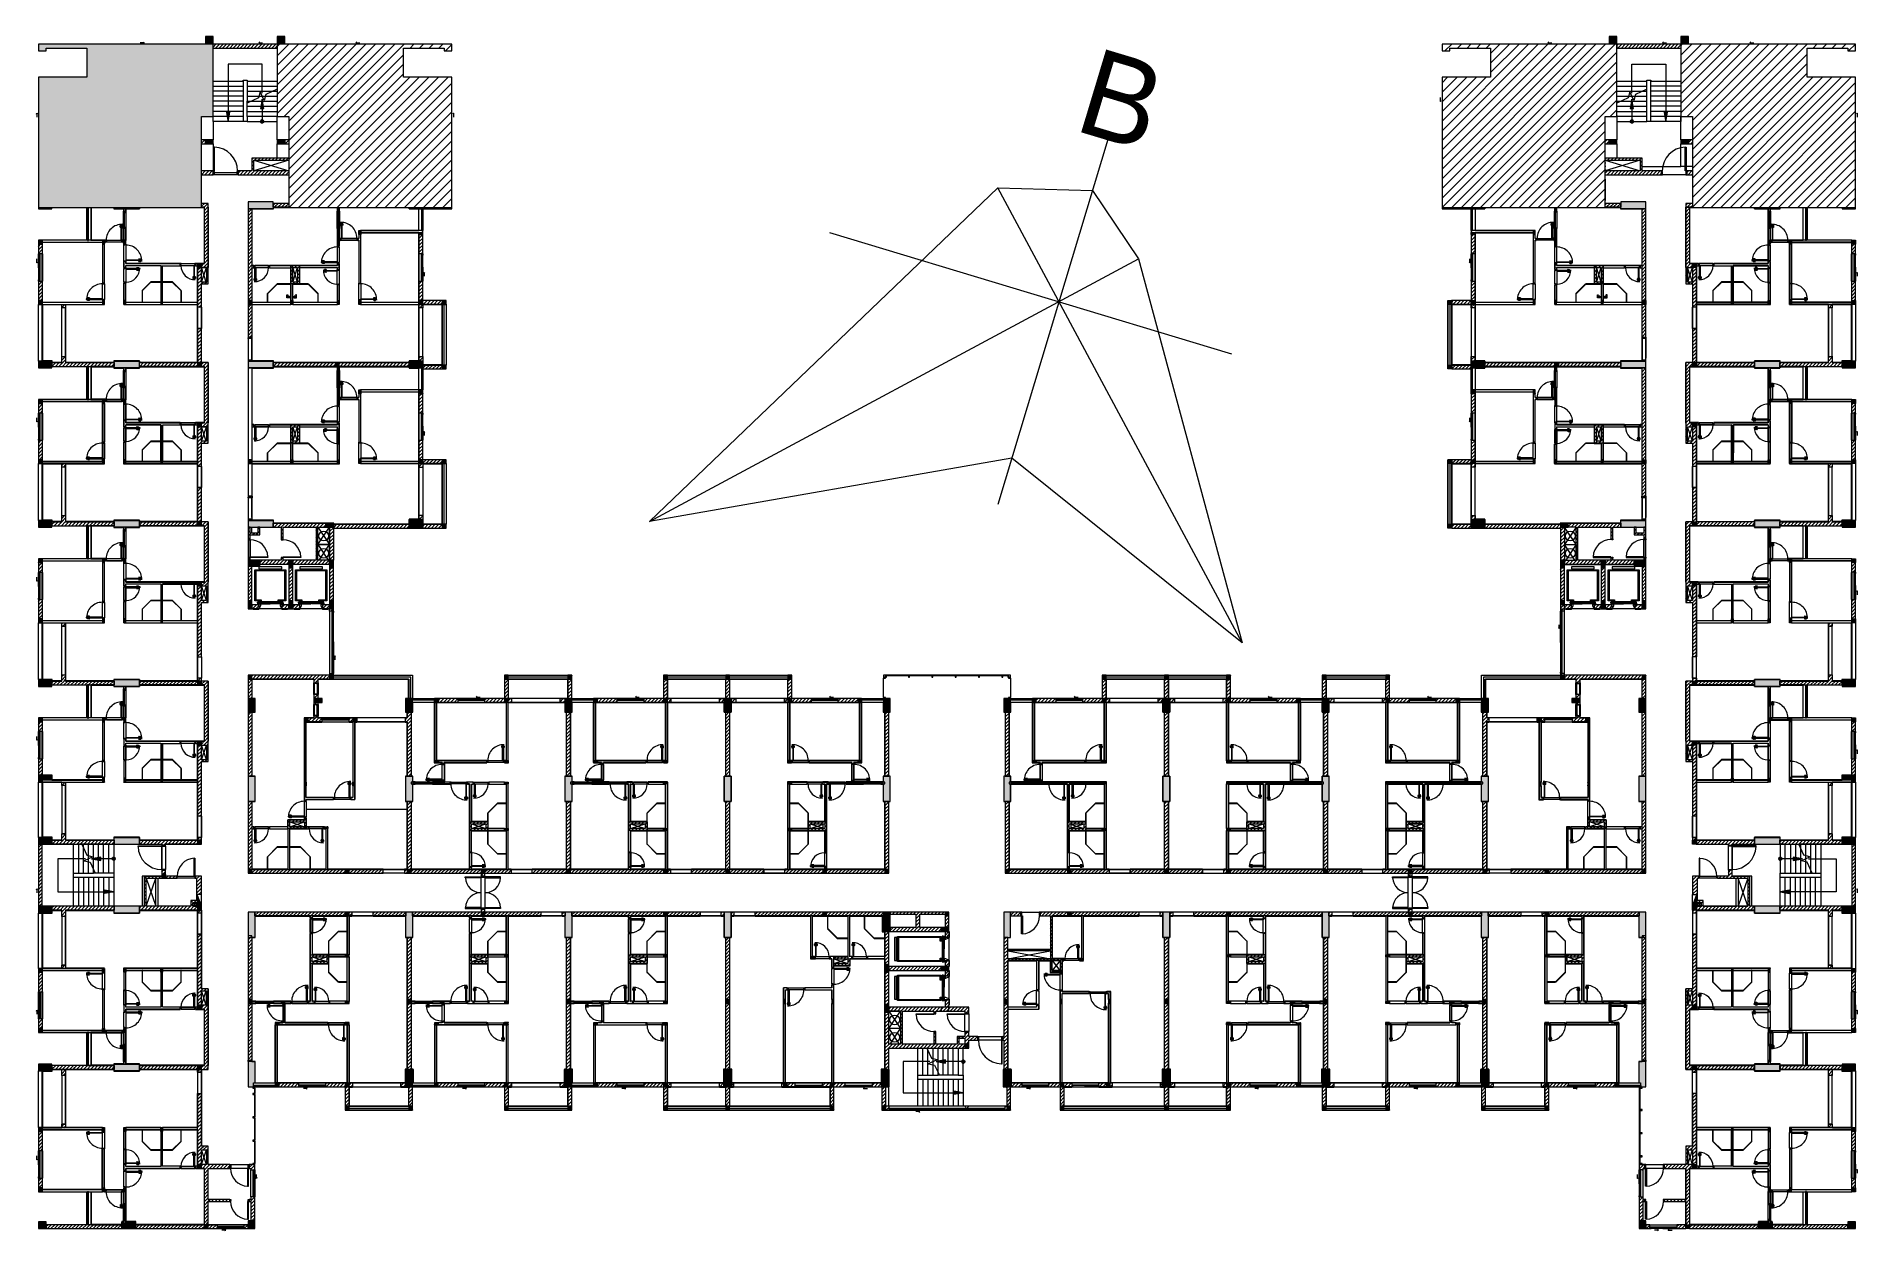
# Model space of a CAD drawing. Header units: millimetres. Extents: x 31499 to 223976, y 3719 to 80291.
# Drawn here: x 130173 to 223976, y 17135 to 78637 of the extents above; entities that cross this region are included whole.
import ezdxf

# ---------------------------------------------------------------- set-up
doc = ezdxf.new("R2010")
doc.units = ezdxf.units.MM
doc.linetypes.add('IMPORT-Dash _2_', pattern=[6, 3, -3])
for name, color, linetype, lineweight in [('0-2', 170, 'Continuous', 9), ('A-DETL-GENF-6', 20, 'Continuous', 9), ('A-DETL-GENF-7', 170, 'Continuous', 9), ('A-DETL-THIN-1', 170, 'Continuous', 9), ('A-DETL-THIN-2', 151, 'Continuous', 9), ('A-DOOR-2', 170, 'Continuous', 9), ('A-DOOR-FRAM-2', 170, 'Continuous', 9), ('A-FLOR-1', 170, 'Continuous', 9), ('A-FLOR-HRAL-6', 170, 'Continuous', 9), ('A-GLAZ-5', 170, 'Continuous', 9), ('A-GLAZ-CURT-3', 170, 'Continuous', 9), ('A-GLAZ-CWMG-1', 170, 'Continuous', 9), ('A-WALL-1', 170, 'Continuous', 9), ('A-WALL-PATT-3', 170, 'Continuous', 9), ('A_1404_dwg-1', 170, 'Continuous', 9), ('E-FIRE', 170, 'Continuous', 9), ('HOA GIO_TIEN GIANG_dwg-1', 7, 'Continuous', 18), ('I-WALL', 170, 'Continuous', 9), ('I-WALL-1', 170, 'Continuous', 9), ('M-EQPM-3', 170, 'Continuous', 9), ('S-COLS-1', 170, 'Continuous', 9), ('S-COLS-12', 170, 'IMPORT-Dash _2_', 9), ('S-COLS-2', 170, 'Continuous', 9), ('S-COLS-4', 170, 'Continuous', 9), ('S-COLS-HDLN-1', 170, 'IMPORT-Dash _2_', 9), ('S-STRS-2', 170, 'Continuous', 9), ('S-STRS-ANNO', 170, 'Continuous', 9), ('S-STRS-MBND-1', 170, 'Continuous', 9), ('TEXT', 170, 'Continuous', 9), ('TEXT-1', 7, 'Continuous', 18)]:
    doc.layers.add(name, color=color, linetype=linetype, lineweight=lineweight)
doc.styles.add('.VnAvantH', font='', dxfattribs={"height": 4455})
doc.styles.get('.VnAvantH').set_extended_font_data('.VnAvantH')
pattern_1 = [(45, (0, 0), (-90.50967, 90.50967), [])]
pattern_2 = [(45, (96621.6, 0), (-247.4874, 247.4874), [])]

# ---------------------------------------------------------------- blocks, each defined once
blk = doc.blocks.new('A_1404_dwg_NCV_TKTC_KET CAU_rvt-1-TKTC_MB HOÀN THIỆN SÀN TẦNG 3-4-4819833-KeyPlan-CH2A_Tầng 3 - Tầng 8')
at = {"layer": 'S-COLS-1'}
for points in [[(42453, 78237), (42653, 78237), (42653, 78637), (42253, 78637), (42253, 78237), (42443, 78237)], [(46153, 78237), (46353, 78237), (46353, 78637), (45953, 78637), (45953, 78237)], [(114953, 77937), (114952, 78637), (114553, 78637), (114553, 78237), (114952, 78237), (114952, 77937)], [(118453, 78237), (118652, 78237), (118652, 78637), (118253, 78637), (118253, 78237), (118452, 78237)], [(42403, 73112), (42653, 73112), (42653, 73312), (42253, 73312), (42253, 73112)], [(46353, 73112), (46353, 73312), (45953, 73312), (45953, 73112)], [(114953, 73112), (114953, 73312), (114553, 73312), (114553, 73112)], [(118502, 73112), (118653, 73112), (118653, 73312), (118253, 73312), (118253, 73112)], [(34353, 69762), (34353, 69827), (33653, 69827), (33653, 69762)], [(38153, 69762), (38853, 69762), (38853, 69827), (37553, 69827), (37553, 69762), (38053, 69762)], [(44453, 69762), (45753, 69762), (45753, 70112), (44453, 70112), (44453, 69762)], [(53378, 69762), (53378, 69769), (53428, 69769), (53428, 69762), (53453, 69762), (53453, 69827), (52753, 69827), (52753, 69762), (53376, 69762)], [(54753, 69762), (54953, 69762), (54953, 69827), (54553, 69827), (54553, 69762)], [(105953, 69762), (106352, 69762), (106352, 69827), (105952, 69827), (105952, 69762)], [(108153, 69762), (108153, 69827), (107453, 69827), (107453, 69762), (107477, 69762), (107477, 69769), (107527, 69769), (107527, 69762), (107653, 69762)], [(115629, 69762), (116453, 69762), (116453, 70112), (115153, 70112), (115153, 69762)], [(122863, 69762), (123353, 69762), (123353, 69827), (122053, 69827), (122053, 69762), (122853, 69762)], [(127053, 69762), (127253, 69762), (127253, 69827), (126553, 69827), (126553, 69762)], [(34353, 61562), (34353, 61912), (33653, 61912), (33653, 61562), (33853, 61562)], [(38043, 61562), (38853, 61562), (38851, 61912), (37553, 61912), (37553, 61562)], [(44453, 61562), (45753, 61562), (45753, 61912), (44453, 61912), (44453, 61578)], [(52753, 61562), (53453, 61567), (53453, 61912), (52753, 61912), (52753, 61567)], [(108153, 61562), (108153, 61912), (107453, 61912), (107453, 61562), (107477, 61567), (107653, 61562)], [(115629, 61562), (116453, 61562), (116452, 61912), (115153, 61912), (115153, 61562)], [(122863, 61562), (123353, 61562), (123353, 61912), (122053, 61912), (122053, 61562), (122743, 61562)], [(126553, 61562), (127253, 61562), (127253, 61912), (126553, 61912), (126553, 61578)], [(34353, 53362), (34353, 53712), (33653, 53712), (33653, 53362), (33853, 53362)], [(38043, 53362), (38853, 53362), (38853, 53712), (37553, 53712), (37553, 53362)], [(44953, 53362), (45753, 53362), (45753, 53712), (44453, 53712), (44453, 53362), (44653, 53362)], [(48453, 53362), (48853, 53362), (48853, 53562), (48453, 53562)], [(53448, 53312), (53453, 53312), (53453, 53762), (52753, 53762), (52753, 53312), (53253, 53312)], [(107663, 53312), (108153, 53312), (108153, 53762), (107453, 53762), (107453, 53312), (107653, 53312)], [(112253, 53362), (112453, 53362), (112453, 53562), (112053, 53561), (112053, 53362), (112253, 53362)], [(116353, 53362), (116453, 53362), (116452, 53712), (115153, 53712), (115153, 53362), (116253, 53362)], [(122853, 53362), (123353, 53362), (123353, 53712), (122053, 53712), (122053, 53362), (122753, 53362)], [(127253, 53362), (127253, 53712), (126553, 53712), (126553, 53362), (127053, 53362)], [(45053, 51362), (45053, 51662), (44453, 51662), (44453, 51362), (44953, 51362)], [(46553, 51262), (46753, 51262), (46753, 51662), (46553, 51662), (46553, 51462)], [(48653, 51262), (48853, 51262), (48853, 51662), (48653, 51662), (48653, 51262)], [(112253, 51262), (112253, 51662), (112053, 51662), (112053, 51262)], [(114353, 51262), (114353, 51662), (114153, 51662), (114153, 51262)], [(115853, 51362), (116453, 51362), (116453, 51662), (115853, 51662)], [(44453, 49162), (44653, 49162), (44653, 49562), (44453, 49562), (44453, 49457)], [(46753, 49162), (46753, 49562), (46553, 49562), (46553, 49162)], [(48853, 49162), (48853, 49562), (48653, 49562), (48653, 49162)], [(112053, 49362), (112253, 49362), (112253, 49562), (112053, 49562), (112053, 49457)], [(114353, 49162), (114353, 49562), (114153, 49562), (114153, 49162)], [(116453, 49162), (116453, 49562), (116253, 49562), (116253, 49162)], [(33653, 45162), (34353, 45162), (34353, 45512), (33653, 45512), (33653, 45237)], [(38043, 45162), (38853, 45162), (38853, 45512), (37553, 45512), (37553, 45162)], [(123353, 45162), (123353, 45512), (122053, 45512), (122053, 45162), (122863, 45162)], [(127253, 45162), (127253, 45512), (126553, 45512), (126553, 45162), (127053, 45162)], [(44803, 43837), (44803, 44537), (44453, 44537), (44453, 43837), (44663, 43837)], [(48253, 44337), (48253, 44537), (47853, 44537), (47853, 44337), (48204, 44337)], [(52653, 43837), (52928, 43837), (52923, 44537), (52578, 44537), (52578, 43837), (52643, 43837)], [(60853, 43837), (61128, 43837), (61123, 44537), (60778, 44536), (60778, 43837)], [(69053, 43837), (69328, 43837), (69328, 44537), (68978, 44536), (68978, 43837)], [(77528, 43837), (77528, 44537), (77178, 44536), (77183, 44512), (77183, 43837), (77453, 43837)], [(83453, 43837), (83453, 43837), (83728, 43837), (83723, 44537), (83378, 44537), (83378, 43837)], [(91928, 43837), (91928, 44537), (91578, 44537), (91578, 43837), (91853, 43837)], [(99978, 43837), (100128, 43837), (100128, 44537), (99778, 44537), (99783, 44512), (99783, 43837), (99853, 43837)], [(108253, 43837), (108328, 43837), (108328, 44537), (107978, 44537), (107983, 44512), (107983, 43837), (108253, 43837)], [(112843, 44337), (113053, 44337), (113053, 44537), (112653, 44537), (112653, 44337), (112697, 44337)], [(116103, 43837), (116453, 43837), (116453, 44537), (116103, 44537)], [(33653, 40237), (33853, 40237), (33853, 40337), (34353, 40337), (34353, 40587), (33653, 40587), (33653, 40337)], [(44453, 39237), (44803, 39237), (44803, 40537), (44453, 40537), (44453, 39237)], [(52578, 39237), (52928, 39237), (52928, 40137), (52853, 40137), (52853, 40237), (52928, 40237), (52928, 40537), (52578, 40537), (52578, 40137)], [(61053, 39237), (61128, 39237), (61128, 40137), (61053, 40137), (61053, 40237), (61128, 40237), (61128, 40536), (60778, 40537), (60778, 39237), (61053, 39237)], [(69253, 39237), (69328, 39237), (69328, 40537), (68978, 40537), (68978, 39237), (69053, 39237)], [(77253, 39237), (77528, 39237), (77528, 40537), (77178, 40537), (77178, 40237), (77253, 40237), (77253, 40137), (77178, 40137), (77178, 39237)], [(83453, 39237), (83728, 39237), (83728, 40137), (83653, 40137), (83653, 40237), (83728, 40237), (83728, 40537), (83378, 40537), (83378, 39237)], [(91853, 39237), (91928, 39237), (91928, 40537), (91578, 40537), (91578, 39237), (91653, 39237)], [(99853, 39237), (100128, 39237), (100128, 40537), (99778, 40536), (99778, 40237), (99853, 40237), (99853, 40137), (99778, 40137), (99778, 39237)], [(108053, 39237), (108328, 39237), (108328, 40537), (107978, 40537), (107978, 40237), (108053, 40237), (108053, 40137), (107978, 40137), (107978, 39237)], [(116253, 39237), (116453, 39237), (116453, 40537), (116103, 40537), (116103, 39237), (116243, 39237)], [(127053, 40237), (127252, 40237), (127252, 40587), (126553, 40587), (126553, 40337), (127053, 40337)], [(33853, 37037), (34353, 37037), (34353, 37387), (33653, 37387), (33653, 37037)], [(37553, 37037), (38853, 37037), (38853, 37387), (37553, 37387), (37553, 37037)], [(122053, 37037), (123353, 37037), (123353, 37387), (122053, 37387), (122053, 37237)], [(126553, 37037), (127253, 37037), (127253, 37387), (126553, 37387), (126553, 37237)], [(34353, 33487), (34353, 33837), (33653, 33837), (33653, 33487), (33853, 33487)], [(37553, 33487), (38853, 33487), (38853, 33837), (37553, 33837), (37553, 33627)], [(123339, 33487), (123353, 33487), (123353, 33837), (122053, 33837), (122053, 33487), (123316, 33487)], [(126553, 33487), (127253, 33487), (127253, 33837), (126553, 33837), (126553, 33627)], [(44803, 32237), (44803, 33537), (44453, 33537), (44453, 32318), (44652, 32318), (44653, 32237), (44663, 32237)], [(52643, 32237), (52928, 32237), (52928, 33537), (52578, 33537), (52578, 32237)], [(60778, 32237), (61128, 32237), (61128, 33537), (60778, 33537), (60778, 33295)], [(69043, 32237), (69328, 32237), (69328, 33537), (68978, 33537), (68978, 32237)], [(77528, 32537), (77528, 33537), (77178, 33537), (77178, 32537), (77453, 32537)], [(83378, 32237), (83728, 32237), (83728, 33537), (83378, 33537), (83378, 33295)], [(91928, 32237), (91928, 33537), (91578, 33537), (91578, 32237), (91863, 32237)], [(99843, 32237), (100128, 32237), (100128, 33537), (99778, 33537), (99778, 32237)], [(107978, 32237), (108328, 32237), (108328, 33537), (107978, 33537), (107978, 33295)], [(116103, 32237), (116253, 32237), (116253, 32318), (116453, 32318), (116453, 33537), (116103, 33537), (116103, 32318)], [(80153, 32537), (80553, 32537), (80553, 32737), (80153, 32737)], [(77253, 30437), (77453, 30437), (77453, 30837), (77253, 30837), (77253, 30537)], [(80353, 30537), (80553, 30537), (80553, 30737), (80153, 30737), (80153, 30537)], [(77253, 28387), (77453, 28387), (77453, 28787), (77253, 28787), (77253, 28437)], [(33653, 25362), (34353, 25362), (34353, 25712), (33653, 25712), (33653, 25427)], [(37553, 25362), (38853, 25362), (38853, 25712), (37553, 25712), (37553, 25427)], [(44728, 24537), (44723, 24562), (44728, 24737), (44803, 24737), (44803, 25837), (44453, 25837), (44453, 24537), (44723, 24537)], [(52928, 24537), (52923, 24562), (52928, 24737), (52953, 24737), (52953, 25437), (52553, 25437), (52553, 24537), (52923, 24537)], [(60753, 24537), (61128, 24537), (61123, 24562), (61128, 24737), (61153, 24737), (61153, 25437), (60753, 25437), (60753, 24562)], [(68953, 24537), (69353, 24537), (69353, 25437), (68953, 25437), (68953, 24537)], [(77478, 24537), (77478, 25437), (77078, 25437), (77078, 24537), (77453, 24537)], [(83753, 24537), (83753, 25437), (83353, 25437), (83353, 24537), (83728, 24537)], [(91653, 24537), (91953, 24537), (91953, 25437), (91553, 25437), (91553, 24537)], [(99778, 24537), (100153, 24537), (100153, 25437), (99753, 25437), (99753, 24737), (99778, 24737), (99778, 24537)], [(107983, 24537), (108353, 24537), (108353, 25437), (107953, 25437), (107953, 24737), (107978, 24737), (107978, 24537)], [(116183, 24537), (116453, 24537), (116453, 25837), (116103, 25837), (116103, 24737), (116178, 24737), (116178, 24537)], [(123352, 25362), (123352, 25712), (122053, 25712), (122053, 25362), (122861, 25362)], [(127053, 25362), (127253, 25362), (127253, 25712), (126553, 25712), (126553, 25362)], [(33653, 17237), (34053, 17237), (34053, 17587), (33653, 17587), (33653, 17434)], [(38653, 17237), (38653, 17587), (38153, 17587), (38153, 17512), (38053, 17512), (38053, 17587), (37953, 17587), (37953, 17237), (38153, 17237)], [(44803, 17237), (44803, 17637), (44453, 17637), (44453, 17237)], [(116453, 17237), (116453, 17637), (116103, 17637), (116103, 17237)], [(122853, 17237), (122953, 17237), (122952, 17587), (122853, 17587), (122853, 17512), (122753, 17512), (122753, 17587), (122253, 17587), (122253, 17237), (122753, 17237)], [(126853, 17237), (127253, 17237), (127253, 17587), (126853, 17587), (126853, 17434)]]:
    blk.add_hatch(color=256, dxfattribs=at).paths.add_polyline_path(points)
at = {"layer": 'A-FLOR-1'}
for p, q in [((42653, 78033), (45952, 78033)), ((45953, 73312), (45953, 74259)), ((114953, 74259), (114953, 73312)), ((118253, 73312), (118253, 74517)), ((118852, 74517), (118852, 73312)), ((42653, 73112), (42653, 71712)), ((45953, 72362), (45953, 73112)), ((114953, 73112), (114953, 72362)), ((118852, 73112), (118852, 71712)), ((42698, 71634), (43898, 71634)), ((118852, 71937), (118253, 71937)), ((114352, 71277), (114352, 71285)), ((36152, 69827), (36152, 68137)), ((107452, 68637), (107452, 65035)), ((46653, 66835), (47103, 66835)), ((113802, 66835), (114252, 66835)), ((106253, 64835), (106253, 61714)), ((34353, 61635), (36153, 61635)), ((36152, 61635), (36152, 59937)), ((53453, 60437), (53453, 61512)), ((124753, 61635), (126553, 61635)), ((53378, 60437), (53253, 60437)), ((107452, 60438), (107452, 56835)), ((42053, 58535), (42303, 58535)), ((118602, 58535), (118852, 58535)), ((106253, 56633), (106253, 53512)), ((34353, 53435), (36153, 53435)), ((36152, 53435), (36152, 51737)), ((44653, 53062), (44653, 53362)), ((48853, 53312), (48863, 53312)), ((124753, 53435), (126553, 53435)), ((36152, 45237), (36152, 43537)), ((124753, 45235), (126553, 45235)), ((65853, 44537), (62453, 44537)), ((75853, 44537), (72453, 44537)), ((76052, 44332), (76052, 44336)), ((98652, 44332), (98652, 44337)), ((42053, 41387), (42053, 42137)), ((118603, 41387), (118603, 42137)), ((56703, 37837), (55953, 37837)), ((64903, 37837), (64153, 37837)), ((96753, 37837), (96003, 37837)), ((104203, 38088), (104953, 38088)), ((113553, 38188), (114303, 38188)), ((120902, 35730), (120902, 36950)), ((120903, 36950), (120903, 35730)), ((37533, 35536), (37533, 33837)), ((123373, 33837), (123373, 35536)), ((39703, 33837), (39203, 33837)), ((121703, 33837), (121203, 33837)), ((77453, 31137), (77453, 32537)), ((85778, 31137), (83578, 31137)), ((96753, 30987), (96003, 30987)), ((104953, 30987), (104203, 30987)), ((113153, 30987), (112403, 30987)), ((33653, 30437), (33653, 27537)), ((86278, 30538), (85878, 30538)), ((42053, 28737), (42053, 29487)), ((36152, 27337), (36152, 25637)), ((78052, 26737), (77453, 26737)), ((83293, 26937), (82073, 26937)), ((123363, 25637), (123353, 25637)), ((42053, 24197), (42053, 25287)), ((45854, 24742), (45854, 24737)), ((74628, 24535), (77103, 24535)), ((77303, 24535), (77453, 24535)), ((77453, 23537), (77453, 24537)), ((81293, 25137), (81293, 23537)), ((83378, 24535), (83528, 24535)), ((83727, 24535), (86278, 24535)), ((95053, 23337), (95053, 24535)), ((95053, 24535), (98653, 24535)), ((98653, 24535), (99778, 24535)), ((103253, 23337), (103253, 24535)), ((103253, 24535), (106853, 24535)), ((106853, 24535), (108053, 24535)), ((107978, 24537), (107978, 24532)), ((108053, 24535), (108178, 24535)), ((111453, 24535), (115053, 24535)), ((115053, 24535), (116103, 24535)), ((49653, 23337), (52728, 23337)), ((57853, 23337), (60928, 23337)), ((66053, 23337), (69053, 23337)), ((69253, 23337), (74428, 23337)), ((77103, 23335), (83728, 23335)), ((86478, 23337), (91653, 23337)), ((91853, 23337), (94853, 23337)), ((99977, 23337), (103053, 23337)), ((108178, 23337), (111253, 23337)), ((42053, 20537), (42053, 21287)), ((36152, 19137), (36152, 17437)), ((36152, 17235), (38153, 17235)), ((122752, 17235), (124752, 17235))]:
    blk.add_line(p, q, dxfattribs=at)
at = {"layer": 'A-FLOR-1', "flags": 128}
for points in [[(44403, 74259), (42653, 74259), (42653, 73312)], [(118252, 74517), (118252, 74259), (116503, 74259)], [(116253, 71937), (118253, 71937), (118253, 73112)], [(53453, 65035), (53453, 68637), (53453, 69762)], [(42053, 65987), (42053, 66735), (42303, 66735)], [(118603, 65987), (118603, 66735), (118852, 66735)], [(53453, 56835), (53453, 60437), (53428, 60437)], [(74053, 38087), (74053, 37837), (73403, 37837)], [(87503, 37837), (86853, 37837), (86853, 38087)], [(39103, 35387), (40003, 35387), (39003, 35387), (39003, 33837)], [(121903, 33837), (121903, 35387), (120903, 35387), (121803, 35387)], [(44803, 24535), (45854, 24535), (49453, 24535)], [(52928, 24535), (54053, 24535), (57653, 24535)], [(61128, 24535), (62253, 24535), (65853, 24535)]]:
    blk.add_lwpolyline(points, dxfattribs=at)
blk.add_lwpolyline([(40003, 35730), (40003, 36950)], close=True, dxfattribs=at)
at = {"layer": 'S-COLS-2'}
for p, q in [((106353, 77887), (106353, 78037)), ((53453, 69762), (53453, 69827)), ((107453, 69827), (107453, 69762)), ((53453, 61912), (53253, 61912)), ((107653, 61912), (107453, 61912)), ((37553, 61837), (37553, 61637)), ((38853, 61637), (38853, 61837)), ((45753, 61637), (45753, 61837)), ((52753, 61837), (52753, 61637)), ((53453, 61562), (53453, 61712)), ((107453, 61712), (107453, 61562)), ((108153, 61637), (108153, 61837)), ((115153, 61837), (115153, 61637)), ((122053, 61837), (122053, 61637)), ((123353, 61637), (123353, 61837)), ((37553, 53637), (37553, 53437)), ((38853, 53437), (38853, 53637)), ((53453, 53762), (53253, 53762)), ((107653, 53762), (107453, 53762)), ((122053, 53637), (122053, 53437)), ((123353, 53437), (123353, 53637)), ((37553, 45437), (37553, 45237)), ((38853, 45237), (38853, 45437)), ((122053, 45437), (122053, 45237)), ((123353, 45237), (123353, 45437)), ((48053, 44537), (47853, 44537)), ((47853, 44337), (48053, 44337)), ((52928, 44537), (52728, 44537)), ((60778, 44537), (60778, 44337)), ((61128, 44537), (60928, 44537)), ((68978, 44537), (68978, 44337)), ((69253, 44537), (69053, 44537)), ((69328, 44337), (69328, 44537)), ((83728, 43837), (83728, 44337)), ((91578, 44537), (91578, 44337)), ((91853, 44537), (91653, 44537)), ((91928, 44337), (91928, 44537)), ((99978, 44537), (99778, 44537)), ((100128, 44337), (100128, 44537)), ((108178, 44537), (107978, 44537)), ((112653, 44537), (112653, 44337)), ((113053, 44537), (112853, 44537)), ((112853, 44337), (113053, 44337)), ((52653, 43837), (52853, 43837)), ((60853, 43837), (61053, 43837)), ((69053, 43837), (69253, 43837)), ((91653, 43837), (91853, 43837)), ((99853, 43837), (100053, 43837)), ((108053, 43837), (108253, 43837)), ((52853, 40537), (52653, 40537)), ((61053, 40537), (60853, 40537)), ((69253, 40537), (69053, 40537)), ((83728, 40237), (83728, 40537)), ((91853, 40537), (91653, 40537)), ((100053, 40537), (99853, 40537)), ((108253, 40537), (108053, 40537)), ((83728, 39237), (83728, 40137)), ((52653, 39237), (52853, 39237)), ((60853, 39237), (61053, 39237)), ((69053, 39237), (69253, 39237)), ((91653, 39237), (91853, 39237)), ((99853, 39237), (100053, 39237)), ((108053, 39237), (108253, 39237)), ((52653, 32237), (52853, 32237)), ((60853, 32237), (61053, 32237)), ((69053, 32237), (69253, 32237)), ((91653, 32237), (91853, 32237)), ((99853, 32237), (100053, 32237)), ((108053, 32237), (108253, 32237)), ((37553, 25637), (37553, 25437)), ((38853, 25362), (38853, 25637)), ((52853, 25437), (52653, 25437)), ((61053, 25437), (60853, 25437)), ((69253, 25437), (69053, 25437)), ((91853, 25437), (91653, 25437)), ((100053, 25437), (99853, 25437)), ((108253, 25437), (108053, 25437)), ((122053, 25637), (122053, 25362)), ((123353, 25437), (123353, 25637)), ((52553, 24737), (52553, 24537)), ((52728, 24537), (52928, 24537)), ((60753, 24737), (60753, 24537)), ((60928, 24537), (61128, 24537)), ((68953, 24737), (68953, 24537)), ((69053, 24537), (69253, 24537)), ((69353, 24537), (69353, 24737)), ((91553, 24737), (91553, 24537)), ((91653, 24537), (91853, 24537)), ((91953, 24537), (91953, 24737)), ((99778, 24537), (99978, 24537)), ((100153, 24537), (100153, 24737)), ((107978, 24537), (108178, 24537)), ((108353, 24537), (108353, 24737)), ((38053, 17587), (37953, 17587)), ((122953, 17587), (122853, 17587))]:
    blk.add_line(p, q, dxfattribs=at)
at = {"layer": 'S-COLS-2', "flags": 128}
for points in [[(42653, 78237), (42653, 78637), (42253, 78637), (42253, 78237)], [(46353, 78237), (46353, 78637), (45953, 78637), (45953, 78237)], [(114953, 77937), (114953, 78637), (114553, 78637), (114553, 78237)], [(118653, 78237), (118653, 78637), (118253, 78637), (118253, 78237)], [(33653, 69827), (33653, 69762), (34353, 69762), (34353, 69827)], [(45753, 69837), (45753, 70112), (44453, 70112), (44453, 69762), (44653, 69762)], [(54553, 69827), (54553, 69762), (54953, 69762), (54953, 69827)], [(105952, 69827), (105952, 69762), (106352, 69762), (106352, 69827)], [(116253, 69762), (116453, 69762), (116453, 70112), (115153, 70112), (115153, 69837)], [(126553, 69827), (126553, 69762), (127253, 69762), (127253, 69827)], [(33853, 61912), (33653, 61912), (33653, 61562), (34353, 61562), (34353, 61837)], [(44653, 61912), (44453, 61912), (44453, 61562), (44653, 61562)], [(116253, 61562), (116453, 61562), (116453, 61912), (116253, 61912)], [(126553, 61837), (126553, 61562), (127253, 61562), (127253, 61912), (127053, 61912)], [(33853, 53712), (33653, 53712), (33653, 53362), (34353, 53362), (34353, 53637)], [(44653, 53712), (44453, 53712), (44453, 53362), (45753, 53362), (45753, 53562)], [(48453, 53562), (48453, 53362), (48853, 53362), (48853, 53512)], [(52753, 53512), (52753, 53312), (53453, 53312), (53453, 53512)], [(107453, 53512), (107453, 53312), (108153, 53312), (108153, 53512)], [(112053, 53562), (112053, 53362), (112453, 53362), (112453, 53562)], [(115153, 53562), (115153, 53362), (116453, 53362), (116453, 53712), (116253, 53712)], [(126553, 53637), (126553, 53362), (127253, 53362), (127253, 53712), (127053, 53712)], [(33853, 45512), (33653, 45512), (33653, 45162), (34353, 45162), (34353, 45437)], [(126553, 45437), (126553, 45162), (127253, 45162), (127253, 45512), (127053, 45512)], [(44653, 44537), (44453, 44537), (44453, 43837), (44653, 43837)], [(77253, 43837), (77528, 43837), (77528, 44537), (77178, 44537)], [(83728, 44537), (83378, 44537), (83378, 43837), (83653, 43837)], [(116253, 43837), (116453, 43837), (116453, 44537), (116253, 44537)], [(33853, 40587), (33653, 40587), (33653, 40237), (33853, 40237)], [(44653, 40537), (44453, 40537), (44453, 39237), (44653, 39237)], [(77253, 39237), (77528, 39237), (77528, 40537), (77253, 40537)], [(83653, 40537), (83378, 40537), (83378, 39237), (83653, 39237)], [(116253, 39237), (116453, 39237), (116453, 40537), (116253, 40537)], [(127053, 40237), (127252, 40237), (127252, 40587), (127053, 40587)], [(33853, 37387), (33653, 37387), (33653, 37037), (34353, 37037), (34353, 37237)], [(37553, 37237), (37553, 37037), (38853, 37037), (38853, 37237)], [(122053, 37237), (122053, 37037), (123353, 37037), (123353, 37237)], [(126553, 37237), (126553, 37037), (127253, 37037), (127253, 37387), (127053, 37387)], [(34353, 33637), (34353, 33837), (33653, 33837), (33653, 33487), (33853, 33487)], [(38853, 33637), (38853, 33837), (37553, 33837), (37553, 33637)], [(123353, 33637), (123353, 33837), (122053, 33837), (122053, 33637)], [(127053, 33487), (127253, 33487), (127253, 33837), (126553, 33837), (126553, 33637)], [(44803, 33337), (44803, 33537), (44453, 33537), (44453, 32237), (44653, 32237)], [(52928, 33337), (52928, 33537), (52578, 33537), (52578, 33337)], [(61128, 33337), (61128, 33537), (60778, 33537), (60778, 33337)], [(69328, 33337), (69328, 33537), (68978, 33537), (68978, 33337)], [(77178, 32537), (77528, 32537), (77528, 33537), (77178, 33537), (77178, 33337)], [(91928, 33337), (91928, 33537), (91578, 33537), (91578, 33337)], [(100128, 33337), (100128, 33537), (99778, 33537), (99778, 33337)], [(108328, 33337), (108328, 33537), (107978, 33537), (107978, 33337)], [(116253, 32237), (116453, 32237), (116453, 33537), (116103, 33537), (116103, 33337)], [(77253, 30437), (77453, 30437), (77453, 30837), (77253, 30837)], [(77253, 28387), (77453, 28387), (77453, 28787), (77253, 28787)], [(34353, 25437), (34353, 25712), (33653, 25712), (33653, 25362), (33853, 25362)], [(44653, 25837), (44453, 25837), (44453, 24537), (44728, 24537)], [(77078, 24737), (77078, 24537), (77478, 24537), (77478, 25437), (77253, 25437)], [(83578, 25437), (83353, 25437), (83353, 24537), (83753, 24537), (83753, 24737)], [(116178, 24537), (116453, 24537), (116453, 25837), (116253, 25837)], [(127053, 25362), (127253, 25362), (127253, 25712), (126553, 25712), (126553, 25437)], [(37953, 17437), (37953, 17237), (38653, 17237), (38653, 17437)], [(122253, 17437), (122253, 17237), (122953, 17237), (122953, 17437)]]:
    blk.add_lwpolyline(points, dxfattribs=at)
for points in [[(42253, 73312), (42253, 73112), (42653, 73112), (42653, 73312)], [(45953, 73312), (45953, 73112), (46353, 73112), (46353, 73312)], [(114553, 73312), (114553, 73112), (114953, 73112), (114953, 73312)], [(118253, 73312), (118253, 73112), (118653, 73112), (118653, 73312)], [(44453, 51662), (44453, 51362), (45053, 51362), (45053, 51662)], [(46753, 51662), (46553, 51662), (46553, 51262), (46753, 51262)], [(48853, 51662), (48653, 51662), (48653, 51262), (48853, 51262)], [(112053, 51262), (112253, 51262), (112253, 51662), (112053, 51662)], [(114353, 51662), (114153, 51662), (114153, 51262), (114353, 51262)], [(115853, 51662), (115853, 51362), (116453, 51362), (116453, 51662)], [(44453, 49162), (44653, 49162), (44653, 49562), (44453, 49562)], [(46753, 49562), (46553, 49562), (46553, 49162), (46753, 49162)], [(48653, 49162), (48853, 49162), (48853, 49562), (48653, 49562)], [(112053, 49162), (112253, 49162), (112253, 49562), (112053, 49562)], [(114353, 49562), (114153, 49562), (114153, 49162), (114353, 49162)], [(116253, 49162), (116453, 49162), (116453, 49562), (116253, 49562)], [(83728, 33537), (83378, 33537), (83378, 32237), (83728, 32237)], [(80153, 32737), (80153, 32537), (80553, 32537), (80553, 32737)], [(80153, 30737), (80153, 30537), (80553, 30537), (80553, 30737)], [(80153, 28637), (80153, 28437), (80553, 28437), (80553, 28637)], [(33653, 17587), (33653, 17237), (34053, 17237), (34053, 17587)], [(44453, 17237), (44803, 17237), (44803, 17637), (44453, 17637)], [(116453, 17637), (116103, 17637), (116103, 17237), (116453, 17237)], [(127253, 17237), (127253, 17587), (126853, 17587), (126853, 17237)]]:
    blk.add_lwpolyline(points, close=True, dxfattribs=at)
blk = doc.blocks.new('A_1404_dwg_DOOR_CW_01 CANH MO-PANEL KINH - DIG_02-800x2200-CỬA NHÔM KÍNH-400864-TKTC_MB HOÀN THIỆN SÀN TẦNG 3-4-4819836-KeyPlan-CH2A_Tầng 3 - Tầng 8')
at = {"layer": 'A-DETL-GENF-7'}
for p, q in [((48215, 37250), (48215, 37170)), ((48258, 37166), (48219, 37166)), ((48223, 37276), (48229, 37271)), ((48223, 37187), (48223, 37250)), ((48258, 37183), (48227, 37183)), ((48302, 37183), (48333, 37183)), ((48302, 37166), (48341, 37166)), ((48336, 37276), (48330, 37271)), ((48337, 37187), (48337, 37250)), ((48345, 37250), (48345, 37170))]:
    blk.add_line(p, q, dxfattribs=at)
at = {"layer": 'A-DETL-GENF-7', "flags": 128}
for points in [[(48260, 37705), (48300, 37705), (48300, 37825), (48260, 37825)], [(48266, 37691), (48260, 37691), (48260, 37249), (48266, 37249), (48266, 37235), (48294, 37235), (48294, 37249), (48300, 37249), (48300, 37691), (48294, 37691), (48294, 37705), (48266, 37705)], [(48258, 37195), (48260, 37195), (48260, 37155), (48258, 37155)], [(48300, 37115), (48260, 37115), (48260, 37235), (48300, 37235)], [(48302, 37195), (48300, 37195), (48300, 37155), (48302, 37155)]]:
    blk.add_lwpolyline(points, close=True, dxfattribs=at)
at = {"layer": 'A-DETL-GENF-7'}
blk.add_circle((48310, 37827), 10, dxfattribs=at)
for centre, radius, start, end in [((48310, 37827), 714, 180, 272), ((48260, 37250), 45, 145, 180), ((48219, 37170), 4, 180, 270), ((48260, 37250), 37, 145, 180), ((48227, 37187), 4, 180, 270), ((48300, 37250), 37, 0, 35), ((48333, 37187), 4, 270, 0), ((48300, 37250), 45, 0, 35), ((48341, 37170), 4, 270, 0)]:
    blk.add_arc(centre, radius, start, end, dxfattribs=at)
at = {"layer": 'A-DOOR-2'}
blk.add_line((48310, 37837), (48285, 37837), dxfattribs=at)
at = {"layer": 'A-DOOR-2', "flags": 128}
blk.add_lwpolyline([(47603, 37937), (47553, 37937), (47553, 37837), (47593, 37837), (47593, 37887), (47603, 37887)], close=True, dxfattribs=at)
blk.add_lwpolyline([(48353, 37937), (48303, 37937), (48303, 37887), (48313, 37887), (48313, 37837), (48353, 37837)], dxfattribs=at)
blk = doc.blocks.new('A_1404_dwg_System Panel - Glazed-433665-TKTC_MB HOÀN THIỆN SÀN TẦNG 3-4-4819837-KeyPlan-CH2A_Tầng 3 - Tầng 8')
at = {"layer": 'A-GLAZ-CURT-3'}
blk.add_hatch(color=256, dxfattribs=at).paths.add_polyline_path([(47153, 36882), (47149, 36892), (46603, 36892), (46603, 36882), (47150, 36882)])
blk.add_line((46603, 36882), (47150, 36882), dxfattribs=at)
at = {"layer": 'A-GLAZ-CURT-3', "flags": 128}
blk.add_lwpolyline([(47153, 36892), (46603, 36892), (46603, 36882)], dxfattribs=at)
blk = doc.blocks.new('A_1404_dwg_System Panel - Glazed-933638-TKTC_MB HOÀN THIỆN SÀN TẦNG 3-4-4819838-KeyPlan-CH2A_Tầng 3 - Tầng 8')
at = {"layer": 'A-GLAZ-CURT-3'}
blk.add_hatch(color=256, dxfattribs=at).paths.add_polyline_path([(47658, 35747), (47653, 36387), (47648, 36384), (47648, 35747), (47656, 35747)])
blk.add_line((47658, 35747), (47658, 36387), dxfattribs=at)
at = {"layer": 'A-GLAZ-CURT-3', "flags": 128}
blk.add_lwpolyline([(47648, 36385), (47648, 35747), (47658, 35747)], dxfattribs=at)
blk = doc.blocks.new('A_1404_dwg_System Panel - Glazed-433667-TKTC_MB HOÀN THIỆN SÀN TẦNG 3-4-4819839-KeyPlan-CH2A_Tầng 3 - Tầng 8')
at = {"layer": 'A-GLAZ-CURT-3'}
blk.add_hatch(color=256, dxfattribs=at).paths.add_polyline_path([(47648, 36385), (47653, 36387), (47656, 36391), (47153, 36887), (47153, 36880)])
at = {"layer": 'A-GLAZ-CURT-3', "flags": 128}
blk.add_lwpolyline([(47656, 36391), (47156, 36891), (47149, 36884), (47649, 36384)], close=True, dxfattribs=at)
blk = doc.blocks.new('A_1404_dwg_DOOR_CW_01 CANH MO-PANEL KINH - DIW_01-900x2200-CỬA GỖ VÂN LAMINATE-553393-TKTC_MB HOÀN THIỆN SÀN TẦNG 3-4-4819840-KeyPlan-CH2A_Tầng 3 - Tầng 8')
at = {"layer": 'A-DETL-GENF-7'}
for p, q in [((46582, 38482), (46582, 38521)), ((46666, 38525), (46586, 38525)), ((46599, 38482), (46599, 38513)), ((46603, 38517), (46666, 38517)), ((46691, 38517), (46687, 38511)), ((46582, 38438), (46582, 38399)), ((46666, 38395), (46586, 38395)), ((46599, 38438), (46599, 38407)), ((46603, 38403), (46666, 38403)), ((46691, 38404), (46687, 38410))]:
    blk.add_line(p, q, dxfattribs=at)
at = {"layer": 'A-DETL-GENF-7', "flags": 128}
for points in [[(46531, 38440), (46531, 38480), (46651, 38480), (46651, 38440)], [(46610, 38482), (46610, 38480), (46571, 38480), (46571, 38482)], [(47207, 38474), (47207, 38480), (46665, 38480), (46665, 38474), (46651, 38474), (46651, 38446), (46665, 38446), (46665, 38440), (47207, 38440), (47207, 38446), (47221, 38446), (47221, 38474)], [(47221, 38480), (47221, 38440), (47341, 38440), (47341, 38480)], [(46610, 38438), (46610, 38440), (46571, 38440), (46571, 38438)]]:
    blk.add_lwpolyline(points, close=True, dxfattribs=at)
at = {"layer": 'A-DETL-GENF-7'}
blk.add_circle((47343, 38430), 10, dxfattribs=at)
for centre, radius, start, end in [((47343, 38430), 814, 90, 182), ((46586, 38521), 4, 90, 180), ((46603, 38513), 4, 90, 180), ((46666, 38480), 45, 55, 90), ((46666, 38480), 37, 55, 90), ((46586, 38399), 4, 180, 270), ((46603, 38407), 4, 180, 270), ((46666, 38440), 37, 270, 305), ((46666, 38440), 45, 270, 305)]:
    blk.add_arc(centre, radius, start, end, dxfattribs=at)
at = {"layer": 'A-DOOR-2'}
blk.add_line((47353, 38430), (47353, 38455), dxfattribs=at)
at = {"layer": 'A-DOOR-2', "flags": 128}
for points in [[(47453, 39237), (47453, 39287), (47353, 39287), (47353, 39247), (47403, 39247), (47403, 39237)], [(47453, 38387), (47453, 38437), (47403, 38437), (47403, 38427), (47353, 38427), (47353, 38387)]]:
    blk.add_lwpolyline(points, close=True, dxfattribs=at)
blk = doc.blocks.new('A_1404_dwg_DOOR_CW_01 CANH MO-PANEL KINH - DIW_01-900x2200-CỬA GỖ VÂN LAMINATE-553375-TKTC_MB HOÀN THIỆN SÀN TẦNG 3-4-4819841-KeyPlan-CH2A_Tầng 3 - Tầng 8')
at = {"layer": 'A-DETL-GENF-7'}
for p, q in [((49615, 40124), (49615, 40203)), ((49658, 40207), (49619, 40207)), ((49623, 40186), (49623, 40124)), ((49623, 40098), (49629, 40103)), ((49658, 40190), (49627, 40190)), ((49702, 40207), (49741, 40207)), ((49702, 40190), (49733, 40190)), ((49736, 40098), (49730, 40103)), ((49737, 40186), (49737, 40124)), ((49745, 40124), (49745, 40203))]:
    blk.add_line(p, q, dxfattribs=at)
at = {"layer": 'A-DETL-GENF-7', "flags": 128}
for points in [[(49658, 40179), (49660, 40179), (49660, 40219), (49658, 40219)], [(49700, 40259), (49660, 40259), (49660, 40139), (49700, 40139)], [(49666, 39583), (49660, 39583), (49660, 40125), (49666, 40125), (49666, 40139), (49694, 40139), (49694, 40125), (49700, 40125), (49700, 39583), (49694, 39583), (49694, 39569), (49666, 39569)], [(49660, 39569), (49700, 39569), (49700, 39449), (49660, 39449)], [(49702, 40179), (49700, 40179), (49700, 40219), (49702, 40219)]]:
    blk.add_lwpolyline(points, close=True, dxfattribs=at)
at = {"layer": 'A-DETL-GENF-7'}
blk.add_circle((49710, 39447), 10, dxfattribs=at)
for centre, radius, start, end in [((49710, 39447), 814, 88, 180), ((49619, 40203), 4, 90, 180), ((49660, 40124), 45, 180, 215), ((49627, 40186), 4, 90, 180), ((49660, 40124), 37, 180, 215), ((49700, 40124), 37, 325, 0), ((49733, 40186), 4, 0, 90), ((49700, 40124), 45, 325, 0), ((49741, 40203), 4, 0, 90)]:
    blk.add_arc(centre, radius, start, end, dxfattribs=at)
at = {"layer": 'A-DOOR-2'}
blk.add_line((49710, 39437), (49685, 39437), dxfattribs=at)
at = {"layer": 'A-DOOR-2', "flags": 128}
for points in [[(48853, 39337), (48853, 39437), (48893, 39437), (48893, 39387), (48903, 39387), (48903, 39337)], [(49703, 39337), (49703, 39387), (49713, 39387), (49713, 39437), (49753, 39437), (49753, 39337)]]:
    blk.add_lwpolyline(points, close=True, dxfattribs=at)
blk = doc.blocks.new('A_1404_dwg_DOOR_CW_01 CANH MO-PANEL KINH - DIG_02-800x2200-CỬA NHÔM KÍNH-401063-TKTC_MB HOÀN THIỆN SÀN TẦNG 3-4-4819842-KeyPlan-CH2A_Tầng 3 - Tầng 8')
at = {"layer": 'A-DETL-GENF-7'}
for p, q in [((112561, 37250), (112561, 37170)), ((112604, 37166), (112565, 37166)), ((112569, 37276), (112575, 37271)), ((112569, 37187), (112569, 37250)), ((112604, 37183), (112573, 37183)), ((112648, 37183), (112679, 37183)), ((112648, 37166), (112687, 37166)), ((112682, 37276), (112676, 37271)), ((112683, 37187), (112683, 37250)), ((112691, 37250), (112691, 37170))]:
    blk.add_line(p, q, dxfattribs=at)
at = {"layer": 'A-DETL-GENF-7', "flags": 128}
for points in [[(112646, 37705), (112606, 37705), (112606, 37825), (112646, 37825)], [(112640, 37691), (112646, 37691), (112646, 37249), (112640, 37249), (112640, 37235), (112612, 37235), (112612, 37249), (112606, 37249), (112606, 37691), (112612, 37691), (112612, 37705), (112640, 37705)], [(112604, 37195), (112606, 37195), (112606, 37155), (112604, 37155)], [(112606, 37115), (112646, 37115), (112646, 37235), (112606, 37235)], [(112648, 37195), (112646, 37195), (112646, 37155), (112648, 37155)]]:
    blk.add_lwpolyline(points, close=True, dxfattribs=at)
at = {"layer": 'A-DETL-GENF-7'}
blk.add_circle((112596, 37827), 10, dxfattribs=at)
for centre, radius, start, end in [((112596, 37827), 714, 268, 0), ((112606, 37250), 45, 145, 180), ((112565, 37170), 4, 180, 270), ((112606, 37250), 37, 145, 180), ((112573, 37187), 4, 180, 270), ((112646, 37250), 37, 0, 35), ((112679, 37187), 4, 270, 0), ((112646, 37250), 45, 0, 35), ((112687, 37170), 4, 270, 0)]:
    blk.add_arc(centre, radius, start, end, dxfattribs=at)
at = {"layer": 'A-DOOR-2'}
blk.add_line((112596, 37837), (112621, 37837), dxfattribs=at)
at = {"layer": 'A-DOOR-2', "flags": 128}
blk.add_lwpolyline([(112553, 37937), (112603, 37937), (112603, 37887), (112593, 37887), (112593, 37837), (112553, 37837)], dxfattribs=at)
blk.add_lwpolyline([(113353, 37937), (113353, 37837), (113313, 37837), (113313, 37887), (113303, 37887), (113303, 37937)], close=True, dxfattribs=at)
blk = doc.blocks.new('A_1404_dwg_System Panel - Glazed-440112-TKTC_MB HOÀN THIỆN SÀN TẦNG 3-4-4819843-KeyPlan-CH2A_Tầng 3 - Tầng 8')
at = {"layer": 'A-GLAZ-CURT-3'}
blk.add_hatch(color=256, dxfattribs=at).paths.add_polyline_path([(113755, 36882), (114303, 36882), (114303, 36892), (113753, 36887), (113753, 36882)])
blk.add_line((114303, 36892), (113753, 36892), dxfattribs=at)
at = {"layer": 'A-GLAZ-CURT-3', "flags": 128}
blk.add_lwpolyline([(113755, 36882), (114303, 36882), (114303, 36892)], dxfattribs=at)
blk = doc.blocks.new('A_1404_dwg_System Panel - Glazed-570746-TKTC_MB HOÀN THIỆN SÀN TẦNG 3-4-4819844-KeyPlan-CH2A_Tầng 3 - Tầng 8')
at = {"layer": 'A-GLAZ-CURT-3'}
blk.add_hatch(color=256, dxfattribs=at).paths.add_polyline_path([(113249, 35747), (113258, 35747), (113253, 36387), (113248, 36387), (113248, 35747)])
blk.add_line((113258, 35747), (113258, 36385), dxfattribs=at)
at = {"layer": 'A-GLAZ-CURT-3', "flags": 128}
blk.add_lwpolyline([(113248, 36387), (113248, 35747), (113258, 35747)], dxfattribs=at)
blk = doc.blocks.new('A_1404_dwg_System Panel - Glazed-440114-TKTC_MB HOÀN THIỆN SÀN TẦNG 3-4-4819845-KeyPlan-CH2A_Tầng 3 - Tầng 8')
at = {"layer": 'A-GLAZ-CURT-3'}
blk.add_hatch(color=256, dxfattribs=at).paths.add_polyline_path([(113258, 36385), (113753, 36887), (113749, 36891), (113253, 36387), (113258, 36387)])
at = {"layer": 'A-GLAZ-CURT-3', "flags": 128}
blk.add_lwpolyline([(113256, 36384), (113756, 36884), (113749, 36891), (113249, 36391)], close=True, dxfattribs=at)
blk = doc.blocks.new('A_1404_dwg_G1_SOF - BO TRU - 100x200-746114-TKTC_MB HOÀN THIỆN SÀN TẦNG 3-4-4819846-KeyPlan-CH2A_Tầng 3 - Tầng 8')
at = {"layer": 'S-COLS-1'}
blk.add_hatch(color=256, dxfattribs=at).paths.add_polyline_path([(49953, 40037), (49953, 40237), (49853, 40237), (49853, 40037)])
at = {"layer": 'S-COLS-1', "flags": 128}
blk.add_lwpolyline([(49853, 40037), (49853, 40237), (49953, 40237), (49953, 40037)], close=True, dxfattribs=at)
at = {"layer": 'S-COLS-HDLN-1'}
for p, q in [((49953, 40037), (49853, 40237)), ((49853, 40037), (49953, 40237))]:
    blk.add_line(p, q, dxfattribs=at)
blk = doc.blocks.new('A_1404_dwg_G1_SOF - BO TRU - 100x200-745959-TKTC_MB HOÀN THIỆN SÀN TẦNG 3-4-4819847-KeyPlan-CH2A_Tầng 3 - Tầng 8')
at = {"layer": 'S-COLS-1'}
blk.add_hatch(color=256, dxfattribs=at).paths.add_polyline_path([(111053, 40037), (111053, 40237), (110953, 40237), (110953, 40037)])
at = {"layer": 'S-COLS-1', "flags": 128}
blk.add_lwpolyline([(110953, 40037), (111053, 40037), (111053, 40237), (110953, 40237)], close=True, dxfattribs=at)
at = {"layer": 'S-COLS-HDLN-1'}
for p, q in [((110953, 40037), (111053, 40237)), ((111053, 40037), (110953, 40237))]:
    blk.add_line(p, q, dxfattribs=at)
blk = doc.blocks.new('A_1404_dwg_DOOR_CW_01 CANH MO-PANEL KINH - DIG_02-800x2200-CỬA NHÔM KÍNH-V57-TKTC_MB HOÀN THIỆN SÀN TẦNG 3-4-4819848-KeyPlan-CH2A_Tầng 3 - Tầng 8')
at = {"layer": 'A-DETL-GENF-7'}
for p, q in [((112414, 58419), (112418, 58413)), ((112414, 58305), (112418, 58312)), ((112440, 58427), (112519, 58427)), ((112502, 58419), (112440, 58419)), ((112502, 58305), (112440, 58305)), ((112440, 58297), (112519, 58297)), ((112506, 58384), (112506, 58415)), ((112506, 58340), (112506, 58309)), ((112523, 58384), (112523, 58423)), ((112523, 58340), (112523, 58301))]:
    blk.add_line(p, q, dxfattribs=at)
at = {"layer": 'A-DETL-GENF-7', "flags": 128}
for points in [[(111985, 58342), (111985, 58382), (111865, 58382), (111865, 58342)], [(111999, 58348), (111999, 58342), (112441, 58342), (112441, 58348), (112455, 58348), (112455, 58376), (112441, 58376), (112441, 58382), (111999, 58382), (111999, 58376), (111985, 58376), (111985, 58348)], [(112575, 58382), (112575, 58342), (112455, 58342), (112455, 58382)], [(112495, 58384), (112495, 58382), (112534, 58382), (112534, 58384)], [(112495, 58340), (112495, 58342), (112534, 58342), (112534, 58340)]]:
    blk.add_lwpolyline(points, close=True, dxfattribs=at)
at = {"layer": 'A-DETL-GENF-7'}
blk.add_circle((111863, 58392), 10, dxfattribs=at)
for centre, radius, start, end in [((111863, 58392), 714, 270, 2), ((112440, 58382), 45, 90, 125), ((112440, 58342), 45, 235, 270), ((112440, 58382), 37, 90, 125), ((112440, 58342), 37, 235, 270), ((112502, 58415), 4, 0, 90), ((112502, 58309), 4, 270, 0), ((112519, 58423), 4, 0, 90), ((112519, 58301), 4, 270, 0)]:
    blk.add_arc(centre, radius, start, end, dxfattribs=at)
at = {"layer": 'A-DOOR-2'}
blk.add_line((111853, 58392), (111853, 58367), dxfattribs=at)
at = {"layer": 'A-DOOR-2', "flags": 128}
for points in [[(111753, 58435), (111753, 58385), (111803, 58385), (111803, 58395), (111853, 58395), (111853, 58435)], [(111753, 57685), (111753, 57635), (111853, 57635), (111853, 57675), (111803, 57675), (111803, 57685)]]:
    blk.add_lwpolyline(points, close=True, dxfattribs=at)
blk = doc.blocks.new('A_1404_dwg_DOOR_CW_01 CANH MO-PANEL KINH - DIW_01-900x2200-CỬA GỖ VÂN LAMINATE-V58-TKTC_MB HOÀN THIỆN SÀN TẦNG 3-4-4819849-KeyPlan-CH2A_Tầng 3 - Tầng 8')
at = {"layer": 'A-DETL-GENF-7'}
for p, q in [((109882, 56930), (109882, 56969)), ((109882, 56886), (109882, 56847)), ((109966, 56973), (109886, 56973)), ((109966, 56843), (109886, 56843)), ((109899, 56930), (109899, 56961)), ((109899, 56886), (109899, 56855)), ((109903, 56965), (109966, 56965)), ((109903, 56851), (109966, 56851)), ((109991, 56965), (109987, 56959)), ((109991, 56851), (109987, 56858))]:
    blk.add_line(p, q, dxfattribs=at)
at = {"layer": 'A-DETL-GENF-7', "flags": 128}
for points in [[(109831, 56888), (109831, 56928), (109951, 56928), (109951, 56888)], [(109910, 56930), (109910, 56928), (109871, 56928), (109871, 56930)], [(109910, 56886), (109910, 56888), (109871, 56888), (109871, 56886)], [(110507, 56922), (110507, 56928), (109965, 56928), (109965, 56922), (109951, 56922), (109951, 56894), (109965, 56894), (109965, 56888), (110507, 56888), (110507, 56894), (110521, 56894), (110521, 56922)], [(110521, 56928), (110521, 56888), (110641, 56888), (110641, 56928)]]:
    blk.add_lwpolyline(points, close=True, dxfattribs=at)
at = {"layer": 'A-DETL-GENF-7'}
blk.add_circle((110643, 56878), 10, dxfattribs=at)
for centre, radius, start, end in [((110643, 56878), 814, 90, 182), ((109886, 56969), 4, 90, 180), ((109886, 56847), 4, 180, 270), ((109903, 56961), 4, 90, 180), ((109903, 56855), 4, 180, 270), ((109966, 56928), 45, 55, 90), ((109966, 56928), 37, 55, 90), ((109966, 56888), 37, 270, 305), ((109966, 56888), 45, 270, 305)]:
    blk.add_arc(centre, radius, start, end, dxfattribs=at)
at = {"layer": 'A-DOOR-2'}
blk.add_line((110653, 56878), (110653, 56903), dxfattribs=at)
at = {"layer": 'A-DOOR-2', "flags": 128}
blk.add_lwpolyline([(110753, 57685), (110753, 57735), (110653, 57735), (110653, 57695), (110703, 57695), (110703, 57685)], close=True, dxfattribs=at)
blk.add_lwpolyline([(110753, 56837), (110753, 56885), (110703, 56885), (110703, 56875), (110653, 56875), (110653, 56837)], dxfattribs=at)
blk = doc.blocks.new('A_1404_dwg_M_Fixed - 900 x 1400-901190-TKTC_MB HOÀN THIỆN SÀN TẦNG 3-4-4819850-KeyPlan-CH2A_Tầng 3 - Tầng 8')
at = {"layer": 'A-GLAZ-5'}
blk.add_line((111794, 60598), (111794, 61372), dxfattribs=at)
at = {"layer": 'A-GLAZ-5', "flags": 128}
for points in [[(111772, 61416), (111772, 61372), (111816, 61372), (111816, 61416), (111753, 61416), (111753, 61434)], [(111816, 61403), (111853, 61403), (111853, 61435)], [(111753, 60535), (111753, 60554), (111816, 60554), (111816, 60598), (111772, 60598), (111772, 60554)], [(111816, 60567), (111853, 60567), (111853, 60535)]]:
    blk.add_lwpolyline(points, dxfattribs=at)
blk = doc.blocks.new('A_1404_dwg_DOOR_CW_01 CANH MO-PANEL KINH - DIG_02-800x2200-CỬA NHÔM KÍNH-V60-TKTC_MB HOÀN THIỆN SÀN TẦNG 3-4-4819851-KeyPlan-CH2A_Tầng 3 - Tầng 8')
at = {"layer": 'A-DETL-GENF-7'}
for p, q in [((104713, 29524), (104713, 29603)), ((104756, 29607), (104717, 29607)), ((104721, 29586), (104721, 29524)), ((104721, 29498), (104728, 29503)), ((104756, 29590), (104725, 29590)), ((104800, 29607), (104839, 29607)), ((104800, 29590), (104831, 29590)), ((104835, 29498), (104828, 29503)), ((104835, 29586), (104835, 29524)), ((104843, 29524), (104843, 29603))]:
    blk.add_line(p, q, dxfattribs=at)
at = {"layer": 'A-DETL-GENF-7', "flags": 128}
for points in [[(104756, 29579), (104758, 29579), (104758, 29619), (104756, 29619)], [(104798, 29659), (104758, 29659), (104758, 29539), (104798, 29539)], [(104764, 29083), (104758, 29083), (104758, 29525), (104764, 29525), (104764, 29539), (104792, 29539), (104792, 29525), (104798, 29525), (104798, 29083), (104792, 29083), (104792, 29069), (104764, 29069)], [(104800, 29579), (104798, 29579), (104798, 29619), (104800, 29619)], [(104758, 29069), (104798, 29069), (104798, 28949), (104758, 28949)]]:
    blk.add_lwpolyline(points, close=True, dxfattribs=at)
at = {"layer": 'A-DETL-GENF-7'}
blk.add_circle((104808, 28947), 10, dxfattribs=at)
for centre, radius, start, end in [((104808, 28947), 714, 88, 180), ((104717, 29603), 4, 90, 180), ((104758, 29524), 45, 180, 215), ((104725, 29586), 4, 90, 180), ((104758, 29524), 37, 180, 215), ((104798, 29524), 37, 325, 0), ((104831, 29586), 4, 0, 90), ((104798, 29524), 45, 325, 0), ((104839, 29603), 4, 0, 90)]:
    blk.add_arc(centre, radius, start, end, dxfattribs=at)
at = {"layer": 'A-DOOR-2'}
blk.add_line((104808, 28937), (104783, 28937), dxfattribs=at)
at = {"layer": 'A-DOOR-2', "flags": 128}
for points in [[(104051, 28837), (104051, 28937), (104091, 28937), (104091, 28887), (104101, 28887), (104101, 28837)], [(104801, 28837), (104801, 28887), (104811, 28887), (104811, 28937), (104851, 28937), (104851, 28837)]]:
    blk.add_lwpolyline(points, close=True, dxfattribs=at)
blk = doc.blocks.new('A_1404_dwg_DOOR_CW_01 CANH MO-PANEL KINH - DIW_01-900x2200-CỬA GỖ VÂN LAMINATE-V61-TKTC_MB HOÀN THIỆN SÀN TẦNG 3-4-4819852-KeyPlan-CH2A_Tầng 3 - Tầng 8')
at = {"layer": 'A-DETL-GENF-7'}
for p, q in [((103259, 27050), (103259, 26970)), ((103302, 26966), (103263, 26966)), ((103267, 27076), (103274, 27071)), ((103267, 26987), (103267, 27050)), ((103302, 26983), (103271, 26983)), ((103346, 26983), (103377, 26983)), ((103346, 26966), (103385, 26966)), ((103381, 27076), (103374, 27071)), ((103381, 26987), (103381, 27050)), ((103389, 27050), (103389, 26970))]:
    blk.add_line(p, q, dxfattribs=at)
at = {"layer": 'A-DETL-GENF-7', "flags": 128}
for points in [[(103344, 27605), (103304, 27605), (103304, 27725), (103344, 27725)], [(103338, 27591), (103344, 27591), (103344, 27049), (103338, 27049), (103338, 27035), (103310, 27035), (103310, 27049), (103304, 27049), (103304, 27591), (103310, 27591), (103310, 27605), (103338, 27605)], [(103302, 26995), (103304, 26995), (103304, 26955), (103302, 26955)], [(103304, 26915), (103344, 26915), (103344, 27035), (103304, 27035)], [(103346, 26995), (103344, 26995), (103344, 26955), (103346, 26955)]]:
    blk.add_lwpolyline(points, close=True, dxfattribs=at)
at = {"layer": 'A-DETL-GENF-7'}
blk.add_circle((103294, 27727), 10, dxfattribs=at)
for centre, radius, start, end in [((103294, 27727), 814, 268, 0), ((103304, 27050), 45, 145, 180), ((103263, 26970), 4, 180, 270), ((103304, 27050), 37, 145, 180), ((103271, 26987), 4, 180, 270), ((103344, 27050), 37, 0, 35), ((103377, 26987), 4, 270, 0), ((103344, 27050), 45, 0, 35), ((103385, 26970), 4, 270, 0)]:
    blk.add_arc(centre, radius, start, end, dxfattribs=at)
at = {"layer": 'A-DOOR-2'}
blk.add_line((103294, 27737), (103319, 27737), dxfattribs=at)
at = {"layer": 'A-DOOR-2', "flags": 128}
blk.add_lwpolyline([(103253, 27837), (103301, 27837), (103301, 27787), (103291, 27787), (103291, 27737), (103253, 27737)], dxfattribs=at)
blk.add_lwpolyline([(104151, 27837), (104151, 27737), (104111, 27737), (104111, 27787), (104101, 27787), (104101, 27837)], close=True, dxfattribs=at)
blk = doc.blocks.new('A_1404_dwg_M_Fixed - 900 x 1400-901191-TKTC_MB HOÀN THIỆN SÀN TẦNG 3-4-4819853-KeyPlan-CH2A_Tầng 3 - Tầng 8')
at = {"layer": 'A-GLAZ-5'}
blk.add_line((107014, 28878), (107788, 28878), dxfattribs=at)
at = {"layer": 'A-GLAZ-5', "flags": 128}
for points in [[(106983, 28900), (106983, 28937), (106951, 28937)], [(106951, 28837), (106970, 28837), (106970, 28900), (107014, 28900), (107014, 28856), (106970, 28856)], [(107832, 28856), (107788, 28856), (107788, 28900), (107832, 28900), (107832, 28837), (107849, 28837)], [(107819, 28900), (107819, 28937), (107851, 28937)]]:
    blk.add_lwpolyline(points, dxfattribs=at)
blk = doc.blocks.new('A_1404_dwg_System Panel - Glazed-559274-TKTC_MB HOÀN THIỆN SÀN TẦNG 3-4-4819854-KeyPlan-CH2A_Tầng 3 - Tầng 8')
at = {"layer": 'A-GLAZ-CURT-3'}
blk.add_hatch(color=256, dxfattribs=at).paths.add_polyline_path([(77243, 32182), (77243, 32192), (76703, 32187), (76706, 32182)])
blk.add_line((77243, 32192), (76705, 32192), dxfattribs=at)
at = {"layer": 'A-GLAZ-CURT-3', "flags": 128}
blk.add_lwpolyline([(76703, 32182), (77243, 32182), (77243, 32192)], dxfattribs=at)
blk = doc.blocks.new('A_1404_dwg_System Panel - Glazed-568957-TKTC_MB HOÀN THIỆN SÀN TẦNG 3-4-4819855-KeyPlan-CH2A_Tầng 3 - Tầng 8')
at = {"layer": 'A-GLAZ-CURT-3'}
blk.add_hatch(color=256, dxfattribs=at).paths.add_polyline_path([(76208, 32687), (76208, 33327), (76198, 33327), (76203, 32687)])
blk.add_line((76198, 33327), (76198, 32687), dxfattribs=at)
at = {"layer": 'A-GLAZ-CURT-3', "flags": 128}
blk.add_lwpolyline([(76208, 32689), (76208, 33327), (76198, 33327)], dxfattribs=at)
blk = doc.blocks.new('A_1404_dwg_System Panel - Glazed-579079-TKTC_MB HOÀN THIỆN SÀN TẦNG 3-4-4819856-KeyPlan-CH2A_Tầng 3 - Tầng 8')
at = {"layer": 'A-GLAZ-CURT-3'}
blk.add_hatch(color=256, dxfattribs=at).paths.add_polyline_path([(75353, 32182), (75353, 32192), (74803, 32187), (74806, 32182)])
blk.add_line((75353, 32192), (74805, 32192), dxfattribs=at)
at = {"layer": 'A-GLAZ-CURT-3', "flags": 128}
blk.add_lwpolyline([(74803, 32182), (75353, 32182), (75353, 32192)], dxfattribs=at)
blk = doc.blocks.new('A_1404_dwg_System Panel - Glazed-579049-TKTC_MB HOÀN THIỆN SÀN TẦNG 3-4-4819857-KeyPlan-CH2A_Tầng 3 - Tầng 8')
at = {"layer": 'A-GLAZ-CURT-3'}
blk.add_hatch(color=256, dxfattribs=at).paths.add_polyline_path([(74308, 32687), (74308, 33327), (74298, 33327), (74303, 32687)])
blk.add_line((74298, 33327), (74298, 32687), dxfattribs=at)
at = {"layer": 'A-GLAZ-CURT-3', "flags": 128}
blk.add_lwpolyline([(74308, 32689), (74308, 33327), (74298, 33327)], dxfattribs=at)
blk = doc.blocks.new('A_1404_dwg_System Panel - Glazed-579080-TKTC_MB HOÀN THIỆN SÀN TẦNG 3-4-4819858-KeyPlan-CH2A_Tầng 3 - Tầng 8')
at = {"layer": 'A-GLAZ-CURT-3'}
blk.add_hatch(color=256, dxfattribs=at).paths.add_polyline_path([(74799, 32183), (74803, 32194), (74303, 32687), (74299, 32683), (74628, 32355)])
at = {"layer": 'A-GLAZ-CURT-3', "flags": 128}
blk.add_lwpolyline([(74299, 32683), (74799, 32183), (74806, 32190), (74306, 32690)], close=True, dxfattribs=at)
blk = doc.blocks.new('A_1404_dwg_THU NUOC - THU NUOC-V84-TKTC_MB HOÀN THIỆN SÀN TẦNG 3-4-4819859-KeyPlan-CH2A_Tầng 3 - Tầng 8')
at = {"layer": 'M-EQPM-3'}
for p, q in [((46846, 65262), (46910, 65262)), ((46910, 65256), (46846, 65256)), ((46846, 65238), (46910, 65238)), ((46910, 65232), (46846, 65232)), ((46858, 65225), (46898, 65225)), ((46898, 65219), (46858, 65219)), ((46868, 65213), (46888, 65213)), ((46888, 65207), (46868, 65207)), ((46898, 65269), (46888, 65269)), ((46891, 65275), (46898, 65275))]:
    blk.add_line(p, q, dxfattribs=at)
at = {"layer": 'M-EQPM-3', "flags": 128}
for points in [[(46803, 65262), (46803, 65172), (46953, 65172), (46953, 65322), (46893, 65322)], [(46828, 65262), (46828, 65197), (46928, 65197), (46928, 65297), (46893, 65297)], [(46846, 65250), (46870, 65250), (46870, 65244), (46846, 65244)], [(46910, 65244), (46886, 65244), (46886, 65250), (46910, 65250)]]:
    blk.add_lwpolyline(points, dxfattribs=at)
at = {"layer": 'M-EQPM-3'}
for centre, radius, start, end in [((46878, 65247), 45, 159.75932, 180), ((46878, 65247), 45, 159.75932, 180), ((46878, 65247), 45, 180, 0), ((46878, 65247), 45, 180, 0), ((46846, 65259), 3, 90, 270), ((46846, 65247), 3, 90, 270), ((46846, 65235), 3, 90, 270), ((46858, 65222), 3, 90, 270), ((46868, 65210), 3, 90, 270), ((46888, 65210), 3, 270, 90), ((46878, 65247), 45, 0, 70.94818), ((46878, 65247), 45, 0, 70.94818), ((46898, 65272), 3, 270, 90), ((46898, 65222), 3, 270, 90), ((46910, 65259), 3, 270, 90), ((46910, 65247), 3, 270, 90), ((46910, 65235), 3, 270, 90)]:
    blk.add_arc(centre, radius, start, end, dxfattribs=at)
blk = doc.blocks.new('A_1404_dwg_THU NUOC - THU NUOC-V85-TKTC_MB HOÀN THIỆN SÀN TẦNG 3-4-4819860-KeyPlan-CH2A_Tầng 3 - Tầng 8')
at = {"layer": 'M-EQPM-3'}
for p, q in [((46496, 65262), (46560, 65262)), ((46560, 65256), (46496, 65256)), ((46496, 65238), (46560, 65238)), ((46560, 65232), (46496, 65232)), ((46508, 65275), (46515, 65275)), ((46517, 65269), (46508, 65269)), ((46508, 65225), (46548, 65225)), ((46548, 65219), (46508, 65219)), ((46518, 65213), (46538, 65213)), ((46538, 65207), (46518, 65207))]:
    blk.add_line(p, q, dxfattribs=at)
at = {"layer": 'M-EQPM-3', "flags": 128}
for points in [[(46603, 65262), (46603, 65172), (46453, 65172), (46453, 65322), (46513, 65322)], [(46513, 65297), (46478, 65297), (46478, 65197), (46578, 65197), (46578, 65262)], [(46496, 65250), (46520, 65250), (46520, 65244), (46496, 65244)], [(46560, 65244), (46536, 65244), (46536, 65250), (46560, 65250)]]:
    blk.add_lwpolyline(points, dxfattribs=at)
at = {"layer": 'M-EQPM-3'}
for centre, radius, start, end in [((46528, 65247), 45, 110.23163, 180), ((46528, 65247), 45, 110.23163, 180), ((46528, 65247), 45, 180, 360), ((46528, 65247), 45, 180, 360), ((46496, 65259), 3, 90, 270), ((46496, 65247), 3, 90, 270), ((46496, 65235), 3, 90, 270), ((46508, 65272), 3, 90, 270), ((46508, 65222), 3, 90, 270), ((46518, 65210), 3, 90, 270), ((46538, 65210), 3, 270, 90), ((46548, 65222), 3, 270, 90), ((46560, 65259), 3, 270, 90), ((46560, 65247), 3, 270, 90), ((46560, 65235), 3, 270, 90), ((46528, 65247), 45, 0, 20.24068), ((46528, 65247), 45, 0, 20.24068)]:
    blk.add_arc(centre, radius, start, end, dxfattribs=at)
blk = doc.blocks.new('A_1404_dwg_Railing - 50 x 10mm-901205-TKTC_MB HOÀN THIỆN SÀN TẦNG 3-4-4819861-KeyPlan-CH2A_Tầng 3 - Tầng 8')
at = {"layer": 'A-FLOR-HRAL-6', "flags": 128}
blk.add_lwpolyline([(107527, 61567), (107477, 61567), (107477, 61557), (107527, 61557)], close=True, dxfattribs=at)
blk = doc.blocks.new('A_1404_dwg_Railing - 50 x 10mm-901205-TKTC_MB HOÀN THIỆN SÀN TẦNG 3-4-V107-KeyPlan-CH2A_Tầng 3 - Tầng 8')
at = {"layer": 'A-FLOR-HRAL-6'}
for p, q in [((107477, 60432), (107527, 60432)), ((107527, 60435), (107527, 60442))]:
    blk.add_line(p, q, dxfattribs=at)
at = {"layer": 'A-FLOR-HRAL-6', "flags": 128}
blk.add_lwpolyline([(107527, 60442), (107477, 60442), (107477, 60432)], dxfattribs=at)
blk = doc.blocks.new('A_1404_dwg_Railing - Railing-883253-TKTC_MB HOÀN THIỆN SÀN TẦNG 3-4-4819862-KeyPlan-CH2A_Tầng 3 - Tầng 8')
at = {"layer": 'A-FLOR-HRAL-6'}
for p, q in [((107477, 61557), (107477, 60442)), ((107527, 60442), (107527, 61557))]:
    blk.add_line(p, q, dxfattribs=at)
for name in ['A_1404_dwg_Railing - 50 x 10mm-901205-TKTC_MB HOÀN THIỆN SÀN TẦNG 3-4-4819861-KeyPlan-CH2A_Tầng 3 - Tầng 8', 'A_1404_dwg_Railing - 50 x 10mm-901205-TKTC_MB HOÀN THIỆN SÀN TẦNG 3-4-V107-KeyPlan-CH2A_Tầng 3 - Tầng 8']:
    blk.add_blockref(name, (0, 0))
blk = doc.blocks.new('A_1404_dwg_Railing - 50 x 10mm-901205-TKTC_MB HOÀN THIỆN SÀN TẦNG 3-4-4819863-KeyPlan-CH2A_Tầng 3 - Tầng 8')
at = {"layer": 'A-FLOR-HRAL-6', "flags": 128}
blk.add_lwpolyline([(107983, 24612), (107983, 24562), (107973, 24562), (107973, 24612)], close=True, dxfattribs=at)
blk = doc.blocks.new('A_1404_dwg_Railing - 50 x 10mm-901205-TKTC_MB HOÀN THIỆN SÀN TẦNG 3-4-V108-KeyPlan-CH2A_Tầng 3 - Tầng 8')
at = {"layer": 'A-FLOR-HRAL-6'}
blk.add_line((106848, 24562), (106848, 24612), dxfattribs=at)
at = {"layer": 'A-FLOR-HRAL-6', "flags": 128}
blk.add_lwpolyline([(106858, 24612), (106858, 24562), (106848, 24562)], dxfattribs=at)
blk = doc.blocks.new('A_1404_dwg_Railing - Railing-883257-TKTC_MB HOÀN THIỆN SÀN TẦNG 3-4-4819864-KeyPlan-CH2A_Tầng 3 - Tầng 8')
at = {"layer": 'A-FLOR-HRAL-6'}
for p, q in [((107973, 24612), (106858, 24612)), ((106858, 24562), (107973, 24562))]:
    blk.add_line(p, q, dxfattribs=at)
for name in ['A_1404_dwg_Railing - 50 x 10mm-901205-TKTC_MB HOÀN THIỆN SÀN TẦNG 3-4-V108-KeyPlan-CH2A_Tầng 3 - Tầng 8', 'A_1404_dwg_Railing - 50 x 10mm-901205-TKTC_MB HOÀN THIỆN SÀN TẦNG 3-4-4819863-KeyPlan-CH2A_Tầng 3 - Tầng 8']:
    blk.add_blockref(name, (0, 0))
blk = doc.blocks.new('A_1404_dwg_Railing - Railing-883259-TKTC_MB HOÀN THIỆN SÀN TẦNG 3-4-4819865-KeyPlan-CH2A_Tầng 3 - Tầng 8')
at = {"layer": 'A-FLOR-HRAL-6'}
for p, q in [((99773, 24612), (98658, 24612)), ((98658, 24562), (99773, 24562))]:
    blk.add_line(p, q, dxfattribs=at)
for name in ['A_1404_dwg_Railing - 50 x 10mm-901205-TKTC_MB HOÀN THIỆN SÀN TẦNG 3-4-V108-KeyPlan-CH2A_Tầng 3 - Tầng 8', 'A_1404_dwg_Railing - 50 x 10mm-901205-TKTC_MB HOÀN THIỆN SÀN TẦNG 3-4-4819863-KeyPlan-CH2A_Tầng 3 - Tầng 8']:
    blk.add_blockref(name, (-8200, 0))
blk = doc.blocks.new('A_1404_dwg_Railing - 50 x 10mm-901205-TKTC_MB HOÀN THIỆN SÀN TẦNG 3-4-V109-KeyPlan-CH2A_Tầng 3 - Tầng 8')
at = {"layer": 'A-FLOR-HRAL-6'}
blk.add_line((62258, 24562), (62258, 24612), dxfattribs=at)
at = {"layer": 'A-FLOR-HRAL-6', "flags": 128}
blk.add_lwpolyline([(62248, 24612), (62248, 24562), (62258, 24562)], dxfattribs=at)
blk = doc.blocks.new('A_1404_dwg_Railing - Railing-883261-TKTC_MB HOÀN THIỆN SÀN TẦNG 3-4-4819866-KeyPlan-CH2A_Tầng 3 - Tầng 8')
at = {"layer": 'A-FLOR-HRAL-6'}
for p, q in [((62248, 24612), (61133, 24612)), ((61133, 24562), (62248, 24562))]:
    blk.add_line(p, q, dxfattribs=at)
at = {"rotation": 90.00000000000001}
blk.add_blockref('A_1404_dwg_Railing - 50 x 10mm-901205-TKTC_MB HOÀN THIỆN SÀN TẦNG 3-4-4819861-KeyPlan-CH2A_Tầng 3 - Tầng 8', (122690, -82916), dxfattribs=at)
blk.add_blockref('A_1404_dwg_Railing - 50 x 10mm-901205-TKTC_MB HOÀN THIỆN SÀN TẦNG 3-4-V109-KeyPlan-CH2A_Tầng 3 - Tầng 8', (0, 0))
blk = doc.blocks.new('A_1404_dwg_Railing - Railing-883263-TKTC_MB HOÀN THIỆN SÀN TẦNG 3-4-4819867-KeyPlan-CH2A_Tầng 3 - Tầng 8')
at = {"layer": 'A-FLOR-HRAL-6'}
for p, q in [((54048, 24612), (52933, 24612)), ((52933, 24562), (54048, 24562))]:
    blk.add_line(p, q, dxfattribs=at)
at = {"rotation": 90.00000000000001}
blk.add_blockref('A_1404_dwg_Railing - 50 x 10mm-901205-TKTC_MB HOÀN THIỆN SÀN TẦNG 3-4-4819861-KeyPlan-CH2A_Tầng 3 - Tầng 8', (114490, -82916), dxfattribs=at)
blk.add_blockref('A_1404_dwg_Railing - 50 x 10mm-901205-TKTC_MB HOÀN THIỆN SÀN TẦNG 3-4-V109-KeyPlan-CH2A_Tầng 3 - Tầng 8', (-8200, 0))
blk = doc.blocks.new('A_1404_dwg_Railing - 50 x 10mm-901205-TKTC_MB HOÀN THIỆN SÀN TẦNG 3-4-V110-KeyPlan-CH2A_Tầng 3 - Tầng 8')
at = {"layer": 'A-FLOR-HRAL-6'}
blk.add_line((54058, 44512), (54058, 44462), dxfattribs=at)
at = {"layer": 'A-FLOR-HRAL-6', "flags": 128}
blk.add_lwpolyline([(54048, 44462), (54048, 44512), (54057, 44512)], dxfattribs=at)
blk = doc.blocks.new('A_1404_dwg_Railing - Railing-883271-TKTC_MB HOÀN THIỆN SÀN TẦNG 3-4-4819868-KeyPlan-CH2A_Tầng 3 - Tầng 8')
at = {"layer": 'A-FLOR-HRAL-6'}
for p, q in [((54048, 44512), (52933, 44512)), ((52933, 44462), (54048, 44462))]:
    blk.add_line(p, q, dxfattribs=at)
at = {"rotation": 180}
blk.add_blockref('A_1404_dwg_Railing - 50 x 10mm-901205-TKTC_MB HOÀN THIỆN SÀN TẦNG 3-4-4819863-KeyPlan-CH2A_Tầng 3 - Tầng 8', (160905, 69074), dxfattribs=at)
blk.add_blockref('A_1404_dwg_Railing - 50 x 10mm-901205-TKTC_MB HOÀN THIỆN SÀN TẦNG 3-4-V110-KeyPlan-CH2A_Tầng 3 - Tầng 8', (0, 0))
blk = doc.blocks.new('A_1404_dwg_Railing - Railing-883273-TKTC_MB HOÀN THIỆN SÀN TẦNG 3-4-4819869-KeyPlan-CH2A_Tầng 3 - Tầng 8')
at = {"layer": 'A-FLOR-HRAL-6'}
for p, q in [((53378, 69759), (53378, 68644)), ((53428, 68644), (53428, 69759))]:
    blk.add_line(p, q, dxfattribs=at)
at = {"rotation": 90.00000000000074}
for p in [(77990, -38214), (77990, -39339)]:
    blk.add_blockref('A_1404_dwg_Railing - 50 x 10mm-901205-TKTC_MB HOÀN THIỆN SÀN TẦNG 3-4-4819863-KeyPlan-CH2A_Tầng 3 - Tầng 8', p, dxfattribs=at)
blk = doc.blocks.new('A_1404_dwg_Railing - 50 x 10mm-901205-TKTC_MB HOÀN THIỆN SÀN TẦNG 3-4-V111-KeyPlan-CH2A_Tầng 3 - Tầng 8')
at = {"layer": 'A-FLOR-HRAL-6'}
for p, q in [((53378, 60435), (53378, 60442)), ((53428, 60432), (53378, 60432))]:
    blk.add_line(p, q, dxfattribs=at)
at = {"layer": 'A-FLOR-HRAL-6', "flags": 128}
blk.add_lwpolyline([(53378, 60442), (53428, 60442), (53428, 60432)], dxfattribs=at)
blk = doc.blocks.new('A_1404_dwg_Railing - Railing-883275-TKTC_MB HOÀN THIỆN SÀN TẦNG 3-4-4819870-KeyPlan-CH2A_Tầng 3 - Tầng 8')
at = {"layer": 'A-FLOR-HRAL-6'}
for p, q in [((53378, 61557), (53378, 60442)), ((53428, 60442), (53428, 61557))]:
    blk.add_line(p, q, dxfattribs=at)
at = {"rotation": 90.00000000000074}
blk.add_blockref('A_1404_dwg_Railing - 50 x 10mm-901205-TKTC_MB HOÀN THIỆN SÀN TẦNG 3-4-4819863-KeyPlan-CH2A_Tầng 3 - Tầng 8', (77990, -46416), dxfattribs=at)
blk.add_blockref('A_1404_dwg_Railing - 50 x 10mm-901205-TKTC_MB HOÀN THIỆN SÀN TẦNG 3-4-V111-KeyPlan-CH2A_Tầng 3 - Tầng 8', (0, 0))
blk = doc.blocks.new('A_1404_dwg_System Panel - Glazed-647900-TKTC_MB HOÀN THIỆN SÀN TẦNG 3-4-4819871-KeyPlan-CH2A_Tầng 3 - Tầng 8')
at = {"layer": 'A-GLAZ-CURT-3'}
blk.add_hatch(color=256, dxfattribs=at).paths.add_polyline_path([(65500, 32532), (65943, 32532), (65943, 32542), (65500, 32537)])
blk.add_line((65943, 32542), (65500, 32542), dxfattribs=at)
at = {"layer": 'A-GLAZ-CURT-3', "flags": 128}
blk.add_lwpolyline([(65502, 32532), (65943, 32532), (65943, 32542)], dxfattribs=at)
blk = doc.blocks.new('A_1404_dwg_System Panel - Glazed-579379-TKTC_MB HOÀN THIỆN SÀN TẦNG 3-4-4819872-KeyPlan-CH2A_Tầng 3 - Tầng 8')
at = {"layer": 'A-GLAZ-CURT-3'}
blk.add_hatch(color=256, dxfattribs=at).paths.add_polyline_path([(65008, 32038), (65500, 32537), (65496, 32540), (65004, 32041)])
blk.add_line((65496, 32540), (65001, 32045), dxfattribs=at)
at = {"layer": 'A-GLAZ-CURT-3', "flags": 128}
blk.add_lwpolyline([(65009, 32039), (65504, 32533), (65496, 32540)], dxfattribs=at)
blk = doc.blocks.new('A_1404_dwg_System Panel - Glazed-901199-TKTC_MB HOÀN THIỆN SÀN TẦNG 3-4-4819873-KeyPlan-CH2A_Tầng 3 - Tầng 8')
at = {"layer": 'A-GLAZ-CURT-3'}
blk.add_hatch(color=256, dxfattribs=at).paths.add_polyline_path([(65009, 31347), (65004, 32041), (64999, 32041), (65003, 31347)])
at = {"layer": 'A-GLAZ-CURT-3', "flags": 128}
blk.add_lwpolyline([(64999, 32041), (64999, 31347), (65009, 31347), (65009, 32041)], close=True, dxfattribs=at)
blk = doc.blocks.new('A_1404_dwg_System Panel - Glazed-901200-TKTC_MB HOÀN THIỆN SÀN TẦNG 3-4-4819874-KeyPlan-CH2A_Tầng 3 - Tầng 8')
at = {"layer": 'A-GLAZ-CURT-3'}
blk.add_hatch(color=256, dxfattribs=at).paths.add_polyline_path([(65502, 29932), (65943, 29932), (65943, 29942), (65502, 29937), (65502, 29933)])
blk.add_line((65943, 29942), (65504, 29942), dxfattribs=at)
at = {"layer": 'A-GLAZ-CURT-3', "flags": 128}
blk.add_lwpolyline([(65502, 29932), (65943, 29932), (65943, 29942)], dxfattribs=at)
blk = doc.blocks.new('A_1404_dwg_System Panel - Glazed-579637-TKTC_MB HOÀN THIỆN SÀN TẦNG 3-4-4819875-KeyPlan-CH2A_Tầng 3 - Tầng 8')
at = {"layer": 'A-GLAZ-CURT-3'}
blk.add_hatch(color=256, dxfattribs=at).paths.add_polyline_path([(65499, 29933), (65502, 29944), (65004, 30435), (65003, 30429), (65009, 30423)])
blk.add_line((65506, 29940), (65009, 30437), dxfattribs=at)
at = {"layer": 'A-GLAZ-CURT-3', "flags": 128}
blk.add_lwpolyline([(65001, 30431), (65499, 29933), (65506, 29940)], dxfattribs=at)
blk = doc.blocks.new('A_1404_dwg_System Panel - Glazed-901201-TKTC_MB HOÀN THIỆN SÀN TẦNG 3-4-4819876-KeyPlan-CH2A_Tầng 3 - Tầng 8')
at = {"layer": 'A-GLAZ-CURT-3'}
blk.add_hatch(color=256, dxfattribs=at).paths.add_polyline_path([(65001, 30435), (65009, 30438), (65009, 30877), (64999, 30877), (64999, 30435)])
at = {"layer": 'A-GLAZ-CURT-3', "flags": 128}
blk.add_lwpolyline([(65009, 30435), (65009, 30877), (64999, 30877), (64999, 30435)], close=True, dxfattribs=at)
blk = doc.blocks.new('A_1404_dwg_System Panel - Glazed-588850-TKTC_MB HOÀN THIỆN SÀN TẦNG 3-4-4819877-KeyPlan-CH2A_Tầng 3 - Tầng 8')
at = {"layer": 'A-GLAZ-CURT-3'}
blk.add_hatch(color=256, dxfattribs=at).paths.add_polyline_path([(103602, 32532), (103605, 32537), (103602, 32542), (103163, 32542), (103163, 32532)])
blk.add_line((103163, 32532), (103603, 32532), dxfattribs=at)
at = {"layer": 'A-GLAZ-CURT-3', "flags": 128}
blk.add_lwpolyline([(103605, 32542), (103163, 32542), (103163, 32532)], dxfattribs=at)
blk = doc.blocks.new('A_1404_dwg_System Panel - Glazed-580250-TKTC_MB HOÀN THIỆN SÀN TẦNG 3-4-4819878-KeyPlan-CH2A_Tầng 3 - Tầng 8')
at = {"layer": 'A-GLAZ-CURT-3'}
blk.add_hatch(color=256, dxfattribs=at).paths.add_polyline_path([(104097, 32038), (104103, 32047), (103605, 32537), (103605, 32530), (104096, 32039)])
blk.add_line((103602, 32533), (104096, 32039), dxfattribs=at)
at = {"layer": 'A-GLAZ-CURT-3', "flags": 128}
blk.add_lwpolyline([(104104, 32045), (103609, 32540), (103602, 32533)], dxfattribs=at)
blk = doc.blocks.new('A_1404_dwg_System Panel - Glazed-901202-TKTC_MB HOÀN THIỆN SÀN TẦNG 3-4-4819879-KeyPlan-CH2A_Tầng 3 - Tầng 8')
at = {"layer": 'A-GLAZ-CURT-3'}
blk.add_hatch(color=256, dxfattribs=at).paths.add_polyline_path([(104106, 31347), (104101, 32041), (104096, 32038), (104096, 31347), (104104, 31347)])
at = {"layer": 'A-GLAZ-CURT-3', "flags": 128}
blk.add_lwpolyline([(104096, 32041), (104096, 31347), (104106, 31347), (104106, 32041)], close=True, dxfattribs=at)
blk = doc.blocks.new('A_1404_dwg_System Panel - Glazed-901203-TKTC_MB HOÀN THIỆN SÀN TẦNG 3-4-4819880-KeyPlan-CH2A_Tầng 3 - Tầng 8')
at = {"layer": 'A-GLAZ-CURT-3'}
blk.add_hatch(color=256, dxfattribs=at).paths.add_polyline_path([(103602, 29932), (103603, 29937), (103599, 29942), (103163, 29942), (103163, 29932), (103599, 29932)])
blk.add_line((103163, 29932), (103603, 29932), dxfattribs=at)
at = {"layer": 'A-GLAZ-CURT-3', "flags": 128}
blk.add_lwpolyline([(103601, 29942), (103163, 29942), (103163, 29932)], dxfattribs=at)
blk = doc.blocks.new('A_1404_dwg_System Panel - Glazed-580253-TKTC_MB HOÀN THIỆN SÀN TẦNG 3-4-4819881-KeyPlan-CH2A_Tầng 3 - Tầng 8')
at = {"layer": 'A-GLAZ-CURT-3'}
blk.add_hatch(color=256, dxfattribs=at).paths.add_polyline_path([(103606, 29933), (104101, 30435), (104096, 30437), (103603, 29937)])
blk.add_line((103606, 29933), (104104, 30431), dxfattribs=at)
at = {"layer": 'A-GLAZ-CURT-3', "flags": 128}
blk.add_lwpolyline([(104096, 30437), (103599, 29940), (103606, 29933)], dxfattribs=at)
blk = doc.blocks.new('A_1404_dwg_System Panel - Glazed-901204-TKTC_MB HOÀN THIỆN SÀN TẦNG 3-4-4819882-KeyPlan-CH2A_Tầng 3 - Tầng 8')
at = {"layer": 'A-GLAZ-CURT-3'}
blk.add_hatch(color=256, dxfattribs=at).paths.add_polyline_path([(104104, 30435), (104106, 30435), (104103, 30877), (104096, 30877), (104101, 30435), (104103, 30435)])
at = {"layer": 'A-GLAZ-CURT-3', "flags": 128}
blk.add_lwpolyline([(104106, 30435), (104106, 30877), (104096, 30877), (104096, 30435)], close=True, dxfattribs=at)
blk = doc.blocks.new('A_1404_dwg_System Panel - Glazed-703087-TKTC_MB HOÀN THIỆN SÀN TẦNG 3-4-4819883-KeyPlan-CH2A_Tầng 3 - Tầng 8')
at = {"layer": 'A-GLAZ-CURT-3'}
blk.add_hatch(color=256, dxfattribs=at).paths.add_polyline_path([(56804, 37033), (56809, 37036), (56809, 37727), (56799, 37727), (56801, 37033)])
at = {"layer": 'A-GLAZ-CURT-3', "flags": 128}
blk.add_lwpolyline([(56809, 37033), (56809, 37727), (56799, 37727), (56799, 37033)], close=True, dxfattribs=at)
blk = doc.blocks.new('A_1404_dwg_System Panel - Glazed-1013751-TKTC_MB HOÀN THIỆN SÀN TẦNG 3-4-4819884-KeyPlan-CH2A_Tầng 3 - Tầng 8')
at = {"layer": 'A-GLAZ-CURT-3'}
blk.add_hatch(color=256, dxfattribs=at).paths.add_polyline_path([(56809, 38192), (56804, 38639), (56799, 38639), (56803, 38192)])
at = {"layer": 'A-GLAZ-CURT-3', "flags": 128}
blk.add_lwpolyline([(56799, 38639), (56799, 38192), (56809, 38192), (56809, 38639)], close=True, dxfattribs=at)
blk = doc.blocks.new('A_1404_dwg_System Panel - Glazed-674652-TKTC_MB HOÀN THIỆN SÀN TẦNG 3-4-4819885-KeyPlan-CH2A_Tầng 3 - Tầng 8')
at = {"layer": 'A-GLAZ-CURT-3'}
blk.add_hatch(color=256, dxfattribs=at).paths.add_polyline_path([(45448, 64947), (45458, 64947), (45453, 65392), (45448, 65392)])
blk.add_line((45458, 64947), (45458, 65389), dxfattribs=at)
at = {"layer": 'A-GLAZ-CURT-3', "flags": 128}
blk.add_lwpolyline([(45448, 65392), (45448, 64947), (45458, 64947)], dxfattribs=at)
blk = doc.blocks.new('A_1404_dwg_System Panel - Glazed-674653-TKTC_MB HOÀN THIỆN SÀN TẦNG 3-4-4819886-KeyPlan-CH2A_Tầng 3 - Tầng 8')
at = {"layer": 'A-GLAZ-CURT-3'}
blk.add_hatch(color=256, dxfattribs=at).paths.add_polyline_path([(48057, 64947), (48058, 64947), (48053, 65389), (48048, 65386), (48048, 64947)])
blk.add_line((48058, 64947), (48058, 65389), dxfattribs=at)
at = {"layer": 'A-GLAZ-CURT-3', "flags": 128}
blk.add_lwpolyline([(48048, 65387), (48048, 64947), (48058, 64947)], dxfattribs=at)
blk = doc.blocks.new('A_1404_dwg_THU NUOC - THU NUOC-V86-TKTC_MB HOÀN THIỆN SÀN TẦNG 3-4-4819887-KeyPlan-CH2A_Tầng 3 - Tầng 8')
at = {"layer": 'M-EQPM-3'}
for p, q in [((113995, 65262), (114059, 65262)), ((114059, 65256), (113995, 65256)), ((113995, 65238), (114059, 65238)), ((114059, 65232), (113995, 65232)), ((114007, 65275), (114015, 65275)), ((114017, 65269), (114007, 65269)), ((114007, 65225), (114047, 65225)), ((114047, 65219), (114007, 65219)), ((114017, 65213), (114037, 65213)), ((114037, 65207), (114017, 65207))]:
    blk.add_line(p, q, dxfattribs=at)
at = {"layer": 'M-EQPM-3', "flags": 128}
for points in [[(114102, 65262), (114102, 65172), (113952, 65172), (113952, 65322), (114013, 65322)], [(114013, 65297), (113977, 65297), (113977, 65197), (114077, 65197), (114077, 65262)], [(113995, 65250), (114019, 65250), (114019, 65244), (113995, 65244)], [(114059, 65244), (114035, 65244), (114035, 65250), (114059, 65250)]]:
    blk.add_lwpolyline(points, dxfattribs=at)
at = {"layer": 'M-EQPM-3'}
for centre, radius, start, end in [((114027, 65247), 45, 109.05182, 180), ((114027, 65247), 45, 109.05182, 180), ((114027, 65247), 45, 180, 360), ((114027, 65247), 45, 180, 360), ((113995, 65259), 3, 90, 270), ((113995, 65247), 3, 90, 270), ((113995, 65235), 3, 90, 270), ((114007, 65272), 3, 90, 270), ((114007, 65222), 3, 90, 270), ((114017, 65210), 3, 90, 270), ((114037, 65210), 3, 270, 90), ((114047, 65222), 3, 270, 90), ((114059, 65259), 3, 270, 90), ((114059, 65247), 3, 270, 90), ((114059, 65235), 3, 270, 90), ((114027, 65247), 45, 0, 20.24068), ((114027, 65247), 45, 0, 20.24068)]:
    blk.add_arc(centre, radius, start, end, dxfattribs=at)
blk = doc.blocks.new('A_1404_dwg_THU NUOC - THU NUOC-V87-TKTC_MB HOÀN THIỆN SÀN TẦNG 3-4-4819888-KeyPlan-CH2A_Tầng 3 - Tầng 8')
at = {"layer": 'M-EQPM-3'}
for p, q in [((114345, 65262), (114409, 65262)), ((114409, 65256), (114345, 65256)), ((114345, 65238), (114409, 65238)), ((114409, 65232), (114345, 65232)), ((114357, 65225), (114397, 65225)), ((114397, 65219), (114357, 65219)), ((114367, 65213), (114387, 65213)), ((114387, 65207), (114367, 65207)), ((114397, 65269), (114388, 65269)), ((114391, 65275), (114397, 65275))]:
    blk.add_line(p, q, dxfattribs=at)
at = {"layer": 'M-EQPM-3', "flags": 128}
for points in [[(114302, 65262), (114302, 65172), (114452, 65172), (114452, 65322), (114393, 65322)], [(114327, 65262), (114327, 65197), (114427, 65197), (114427, 65297), (114393, 65297)], [(114345, 65250), (114369, 65250), (114369, 65244), (114345, 65244)], [(114409, 65244), (114385, 65244), (114385, 65250), (114409, 65250)]]:
    blk.add_lwpolyline(points, dxfattribs=at)
at = {"layer": 'M-EQPM-3'}
for centre, radius, start, end in [((114377, 65247), 45, 159.75932, 180), ((114377, 65247), 45, 159.75932, 180), ((114377, 65247), 45, 180, 0), ((114377, 65247), 45, 180, 0), ((114345, 65259), 3, 90, 270), ((114345, 65247), 3, 90, 270), ((114345, 65235), 3, 90, 270), ((114357, 65222), 3, 90, 270), ((114367, 65210), 3, 90, 270), ((114387, 65210), 3, 270, 90), ((114377, 65247), 45, 0, 69.76837), ((114377, 65247), 45, 0, 69.76837), ((114397, 65272), 3, 270, 90), ((114397, 65222), 3, 270, 90), ((114409, 65259), 3, 270, 90), ((114409, 65247), 3, 270, 90), ((114409, 65235), 3, 270, 90)]:
    blk.add_arc(centre, radius, start, end, dxfattribs=at)
blk = doc.blocks.new('A_1404_dwg_Railing - Railing-883597-TKTC_MB HOÀN THIỆN SÀN TẦNG 3-4-4819889-KeyPlan-CH2A_Tầng 3 - Tầng 8')
at = {"layer": 'A-FLOR-HRAL-6'}
for p, q in [((107477, 69759), (107477, 68644)), ((107527, 68644), (107527, 69759))]:
    blk.add_line(p, q, dxfattribs=at)
for p in [(0, 8202), (0, 7077)]:
    blk.add_blockref('A_1404_dwg_Railing - 50 x 10mm-901205-TKTC_MB HOÀN THIỆN SÀN TẦNG 3-4-4819861-KeyPlan-CH2A_Tầng 3 - Tầng 8', p)
blk = doc.blocks.new('A_1404_dwg_System Panel - Glazed-901207-TKTC_MB HOÀN THIỆN SÀN TẦNG 3-4-4819890-KeyPlan-CH2A_Tầng 3 - Tầng 8')
at = {"layer": 'A-GLAZ-CURT-3'}
blk.add_hatch(color=256, dxfattribs=at).paths.add_polyline_path([(115456, 64947), (115458, 64947), (115453, 65392), (115448, 65388), (115448, 64947)])
blk.add_line((115458, 64947), (115458, 65392), dxfattribs=at)
at = {"layer": 'A-GLAZ-CURT-3', "flags": 128}
blk.add_lwpolyline([(115448, 65389), (115448, 64947), (115458, 64947)], dxfattribs=at)
blk = doc.blocks.new('A_1404_dwg_System Panel - Glazed-901208-TKTC_MB HOÀN THIỆN SÀN TẦNG 3-4-4819891-KeyPlan-CH2A_Tầng 3 - Tầng 8')
at = {"layer": 'A-GLAZ-CURT-3'}
blk.add_hatch(color=256, dxfattribs=at).paths.add_polyline_path([(114953, 65882), (114957, 65887), (114953, 65892), (114302, 65887), (114302, 65882)])
at = {"layer": 'A-GLAZ-CURT-3', "flags": 128}
blk.add_lwpolyline([(114957, 65892), (114302, 65892), (114302, 65882), (114957, 65882)], close=True, dxfattribs=at)
blk = doc.blocks.new('A_1404_dwg_System Panel - Glazed-901209-TKTC_MB HOÀN THIỆN SÀN TẦNG 3-4-4819892-KeyPlan-CH2A_Tầng 3 - Tầng 8')
at = {"layer": 'A-GLAZ-CURT-3'}
blk.add_hatch(color=256, dxfattribs=at).paths.add_polyline_path([(112849, 64947), (112857, 64947), (112852, 65389), (112847, 65389), (112847, 64947)])
blk.add_line((112857, 64947), (112857, 65387), dxfattribs=at)
at = {"layer": 'A-GLAZ-CURT-3', "flags": 128}
blk.add_lwpolyline([(112847, 65389), (112847, 64947), (112857, 64947)], dxfattribs=at)
blk = doc.blocks.new('A_1404_dwg_DOOR_CW_01 CANH MO-PANEL KINH - DIW_01-900x2200-CỬA GỖ VÂN LAMINATE-V88-TKTC_MB HOÀN THIỆN SÀN TẦNG 3-4-4819893-KeyPlan-CH2A_Tầng 3 - Tầng 8')
at = {"layer": 'A-DETL-GENF-7'}
for p, q in [((38814, 67167), (38818, 67160)), ((38814, 67053), (38818, 67060)), ((38840, 67175), (38919, 67175)), ((38902, 67167), (38840, 67167)), ((38902, 67053), (38840, 67053)), ((38840, 67045), (38919, 67045)), ((38906, 67132), (38906, 67163)), ((38906, 67088), (38906, 67057)), ((38923, 67132), (38923, 67171)), ((38923, 67088), (38923, 67049))]:
    blk.add_line(p, q, dxfattribs=at)
at = {"layer": 'A-DETL-GENF-7', "flags": 128}
for points in [[(38285, 67130), (38285, 67090), (38165, 67090), (38165, 67130)], [(38299, 67124), (38299, 67130), (38841, 67130), (38841, 67124), (38855, 67124), (38855, 67096), (38841, 67096), (38841, 67090), (38299, 67090), (38299, 67096), (38285, 67096), (38285, 67124)], [(38975, 67090), (38975, 67130), (38855, 67130), (38855, 67090)], [(38895, 67132), (38895, 67130), (38934, 67130), (38934, 67132)], [(38895, 67088), (38895, 67090), (38934, 67090), (38934, 67088)]]:
    blk.add_lwpolyline(points, close=True, dxfattribs=at)
at = {"layer": 'A-DETL-GENF-7'}
blk.add_circle((38163, 67080), 10, dxfattribs=at)
for centre, radius, start, end in [((38163, 67080), 814, 358, 90), ((38840, 67130), 45, 90, 125), ((38840, 67090), 45, 235, 270), ((38840, 67130), 37, 90, 125), ((38840, 67090), 37, 235, 270), ((38902, 67163), 4, 0, 90), ((38902, 67057), 4, 270, 0), ((38919, 67171), 4, 0, 90), ((38919, 67049), 4, 270, 0)]:
    blk.add_arc(centre, radius, start, end, dxfattribs=at)
at = {"layer": 'A-DOOR-2'}
blk.add_line((38153, 67080), (38153, 67105), dxfattribs=at)
at = {"layer": 'A-DOOR-2', "flags": 128}
blk.add_lwpolyline([(38153, 67937), (38153, 67897), (38103, 67897), (38103, 67887), (38053, 67887), (38053, 67937)], dxfattribs=at)
blk.add_lwpolyline([(38053, 67087), (38103, 67087), (38103, 67077), (38153, 67077), (38153, 67037), (38053, 67037)], close=True, dxfattribs=at)
blk = doc.blocks.new('A_1404_dwg_Railing - Railing-883693-TKTC_MB HOÀN THIỆN SÀN TẦNG 3-4-4819894-KeyPlan-CH2A_Tầng 3 - Tầng 8')
at = {"layer": 'A-FLOR-HRAL-6'}
for p, q in [((36178, 69827), (36178, 68141)), ((36228, 68141), (36228, 69827))]:
    blk.add_line(p, q, dxfattribs=at)
blk.add_blockref('A_1404_dwg_Railing - 50 x 10mm-901205-TKTC_MB HOÀN THIỆN SÀN TẦNG 3-4-4819861-KeyPlan-CH2A_Tầng 3 - Tầng 8', (-71300, 6575))
blk = doc.blocks.new('A_1404_dwg_System Panel - Glazed-901210-TKTC_MB HOÀN THIỆN SÀN TẦNG 3-4-4819895-KeyPlan-CH2A_Tầng 3 - Tầng 8')
at = {"layer": 'A-GLAZ-CURT-3'}
blk.add_hatch(color=256, dxfattribs=at).paths.add_polyline_path([(38999, 64949), (39008, 64949), (39003, 65540), (38998, 65540), (38998, 64949)])
blk.add_line((39008, 64949), (39008, 65538), dxfattribs=at)
at = {"layer": 'A-GLAZ-CURT-3', "flags": 128}
blk.add_lwpolyline([(38998, 65540), (38998, 64949), (39008, 64949)], dxfattribs=at)
blk = doc.blocks.new('A_1404_dwg_System Panel - Glazed-901211-TKTC_MB HOÀN THIỆN SÀN TẦNG 3-4-4819896-KeyPlan-CH2A_Tầng 3 - Tầng 8')
at = {"layer": 'A-GLAZ-CURT-3'}
blk.add_hatch(color=256, dxfattribs=at).paths.add_polyline_path([(39008, 65538), (39450, 65987), (39447, 65991), (39003, 65540), (39008, 65540)])
blk.add_line((39006, 65536), (39452, 65982), dxfattribs=at)
at = {"layer": 'A-GLAZ-CURT-3', "flags": 128}
blk.add_lwpolyline([(39447, 65991), (38999, 65543), (39006, 65536)], dxfattribs=at)
blk = doc.blocks.new('A_1404_dwg_System Panel - Glazed-901212-TKTC_MB HOÀN THIỆN SÀN TẦNG 3-4-4819897-KeyPlan-CH2A_Tầng 3 - Tầng 8')
at = {"layer": 'A-GLAZ-CURT-3'}
blk.add_hatch(color=256, dxfattribs=at).paths.add_polyline_path([(39454, 65982), (39953, 65982), (39953, 65992), (39450, 65987), (39452, 65982)])
at = {"layer": 'A-GLAZ-CURT-3', "flags": 128}
blk.add_lwpolyline([(39450, 65982), (39953, 65982), (39953, 65992), (39450, 65992)], close=True, dxfattribs=at)
blk = doc.blocks.new('A_1404_dwg_DOOR_CW_01 CANH MO-PANEL KINH - DIG_01-900x2200-CỬA NHÔM KÍNH-901215-TKTC_MB HOÀN THIỆN SÀN TẦNG 3-4-4819898-KeyPlan-CH2A_Tầng 3 - Tầng 8')
at = {"layer": 'A-DETL-GENF-7'}
for p, q in [((37865, 68824), (37865, 68903)), ((37908, 68907), (37869, 68907)), ((37873, 68886), (37873, 68824)), ((37873, 68798), (37879, 68803)), ((37908, 68890), (37877, 68890)), ((37952, 68907), (37991, 68907)), ((37952, 68890), (37983, 68890)), ((37986, 68798), (37980, 68803)), ((37987, 68886), (37987, 68824)), ((37995, 68824), (37995, 68903))]:
    blk.add_line(p, q, dxfattribs=at)
at = {"layer": 'A-DETL-GENF-7', "flags": 128}
for points in [[(37908, 68879), (37910, 68879), (37910, 68919), (37908, 68919)], [(37950, 68959), (37910, 68959), (37910, 68839), (37950, 68839)], [(37916, 68283), (37910, 68283), (37910, 68825), (37916, 68825), (37916, 68839), (37944, 68839), (37944, 68825), (37950, 68825), (37950, 68283), (37944, 68283), (37944, 68269), (37916, 68269)], [(37952, 68879), (37950, 68879), (37950, 68919), (37952, 68919)], [(37910, 68269), (37950, 68269), (37950, 68149), (37910, 68149)]]:
    blk.add_lwpolyline(points, close=True, dxfattribs=at)
at = {"layer": 'A-DETL-GENF-7'}
blk.add_circle((37960, 68147), 10, dxfattribs=at)
for centre, radius, start, end in [((37960, 68147), 814, 88, 180), ((37869, 68903), 4, 90, 180), ((37910, 68824), 45, 180, 215), ((37877, 68886), 4, 90, 180), ((37910, 68824), 37, 180, 215), ((37950, 68824), 37, 325, 0), ((37983, 68886), 4, 0, 90), ((37950, 68824), 45, 325, 0), ((37991, 68903), 4, 0, 90)]:
    blk.add_arc(centre, radius, start, end, dxfattribs=at)
at = {"layer": 'A-DOOR-2'}
blk.add_line((37960, 68137), (37935, 68137), dxfattribs=at)
at = {"layer": 'A-DOOR-2', "flags": 128}
for points in [[(37103, 68037), (37103, 68137), (37143, 68137), (37143, 68087), (37153, 68087), (37153, 68037)], [(37953, 68037), (37953, 68087), (37963, 68087), (37963, 68137), (38003, 68137), (38003, 68037)]]:
    blk.add_lwpolyline(points, close=True, dxfattribs=at)
blk = doc.blocks.new('A_1404_dwg_System Panel - Glazed-901217-TKTC_MB HOÀN THIỆN SÀN TẦNG 3-4-4819899-KeyPlan-CH2A_Tầng 3 - Tầng 8')
at = {"layer": 'A-GLAZ-CURT-3'}
blk.add_hatch(color=256, dxfattribs=at).paths.add_polyline_path([(40555, 65982), (40551, 65992), (40053, 65992), (40053, 65982), (40553, 65982)])
at = {"layer": 'A-GLAZ-CURT-3', "flags": 128}
blk.add_lwpolyline([(40555, 65992), (40053, 65992), (40053, 65982), (40553, 65982)], dxfattribs=at)
blk = doc.blocks.new('A_1404_dwg_System Panel - Glazed-901218-TKTC_MB HOÀN THIỆN SÀN TẦNG 3-4-4819900-KeyPlan-CH2A_Tầng 3 - Tầng 8')
at = {"layer": 'A-GLAZ-CURT-3'}
blk.add_hatch(color=256, dxfattribs=at).paths.add_polyline_path([(41008, 64949), (41003, 65540), (40998, 65536), (40998, 64949)])
blk.add_line((41008, 64949), (41008, 65540), dxfattribs=at)
at = {"layer": 'A-GLAZ-CURT-3', "flags": 128}
blk.add_lwpolyline([(40998, 65538), (40998, 64949), (41008, 64949)], dxfattribs=at)
blk = doc.blocks.new('A_1404_dwg_System Panel - Glazed-901219-TKTC_MB HOÀN THIỆN SÀN TẦNG 3-4-4819901-KeyPlan-CH2A_Tầng 3 - Tầng 8')
at = {"layer": 'A-GLAZ-CURT-3'}
blk.add_hatch(color=256, dxfattribs=at).paths.add_polyline_path([(40998, 65538), (41003, 65540), (41006, 65543), (40555, 65987), (40555, 65980), (40917, 65618)])
at = {"layer": 'A-GLAZ-CURT-3', "flags": 128}
blk.add_lwpolyline([(41006, 65543), (40558, 65991), (40551, 65984), (40999, 65536)], close=True, dxfattribs=at)
blk = doc.blocks.new('A_1404_dwg_Railing - Railing-883902-TKTC_MB HOÀN THIỆN SÀN TẦNG 3-4-4819902-KeyPlan-CH2A_Tầng 3 - Tầng 8')
at = {"layer": 'A-FLOR-HRAL-6'}
for p, q in [((36178, 53430), (36178, 51741)), ((36228, 51741), (36228, 53430))]:
    blk.add_line(p, q, dxfattribs=at)
for p in [(-71300, -8127), (-71300, -9825)]:
    blk.add_blockref('A_1404_dwg_Railing - 50 x 10mm-901205-TKTC_MB HOÀN THIỆN SÀN TẦNG 3-4-4819861-KeyPlan-CH2A_Tầng 3 - Tầng 8', p)
blk = doc.blocks.new('A_1404_dwg_DOOR_CW_01 CANH MO-PANEL KINH - DIW_01-900x2200-CỬA GỖ VÂN LAMINATE-V95-TKTC_MB HOÀN THIỆN SÀN TẦNG 3-4-4819903-KeyPlan-CH2A_Tầng 3 - Tầng 8')
at = {"layer": 'A-DETL-GENF-7'}
for p, q in [((38814, 28421), (38818, 28414)), ((38814, 28307), (38818, 28314)), ((38840, 28429), (38919, 28429)), ((38902, 28421), (38840, 28421)), ((38902, 28307), (38840, 28307)), ((38840, 28299), (38919, 28299)), ((38906, 28386), (38906, 28417)), ((38906, 28342), (38906, 28311)), ((38923, 28386), (38923, 28425)), ((38923, 28342), (38923, 28303))]:
    blk.add_line(p, q, dxfattribs=at)
at = {"layer": 'A-DETL-GENF-7', "flags": 128}
for points in [[(38285, 28344), (38285, 28384), (38165, 28384), (38165, 28344)], [(38299, 28350), (38299, 28344), (38841, 28344), (38841, 28350), (38855, 28350), (38855, 28378), (38841, 28378), (38841, 28384), (38299, 28384), (38299, 28378), (38285, 28378), (38285, 28350)], [(38975, 28384), (38975, 28344), (38855, 28344), (38855, 28384)], [(38895, 28386), (38895, 28384), (38934, 28384), (38934, 28386)], [(38895, 28342), (38895, 28344), (38934, 28344), (38934, 28342)]]:
    blk.add_lwpolyline(points, close=True, dxfattribs=at)
at = {"layer": 'A-DETL-GENF-7'}
blk.add_circle((38163, 28394), 10, dxfattribs=at)
for centre, radius, start, end in [((38163, 28394), 814, 270, 2), ((38840, 28384), 45, 90, 125), ((38840, 28344), 45, 235, 270), ((38840, 28384), 37, 90, 125), ((38840, 28344), 37, 235, 270), ((38902, 28417), 4, 0, 90), ((38902, 28311), 4, 270, 0), ((38919, 28425), 4, 0, 90), ((38919, 28303), 4, 270, 0)]:
    blk.add_arc(centre, radius, start, end, dxfattribs=at)
at = {"layer": 'A-DOOR-2'}
blk.add_line((38153, 28394), (38153, 28369), dxfattribs=at)
at = {"layer": 'A-DOOR-2', "flags": 128}
blk.add_lwpolyline([(38053, 28437), (38053, 28387), (38103, 28387), (38103, 28397), (38153, 28397), (38153, 28437)], close=True, dxfattribs=at)
blk.add_lwpolyline([(38153, 27537), (38153, 27577), (38103, 27577), (38103, 27587), (38053, 27587), (38053, 27537)], dxfattribs=at)
blk = doc.blocks.new('A_1404_dwg_Railing - Railing-884005-TKTC_MB HOÀN THIỆN SÀN TẦNG 3-4-4819904-KeyPlan-CH2A_Tầng 3 - Tầng 8')
at = {"layer": 'A-FLOR-HRAL-6'}
for p, q in [((36178, 27332), (36178, 25644)), ((36228, 25644), (36228, 27332))]:
    blk.add_line(p, q, dxfattribs=at)
at = {"rotation": 270.0000000000007}
for p in [(11616, 135315), (11616, 133616)]:
    blk.add_blockref('A_1404_dwg_Railing - 50 x 10mm-901205-TKTC_MB HOÀN THIỆN SÀN TẦNG 3-4-4819863-KeyPlan-CH2A_Tầng 3 - Tầng 8', p, dxfattribs=at)
blk = doc.blocks.new('A_1404_dwg_System Panel - Glazed-901219-TKTC_MB HOÀN THIỆN SÀN TẦNG 3-4-V112-KeyPlan-CH2A_Tầng 3 - Tầng 8')
at = {"layer": 'A-GLAZ-CURT-3'}
blk.add_hatch(color=256, dxfattribs=at).paths.add_polyline_path([(39447, 29483), (39450, 29494), (39003, 29934), (38999, 29931), (39409, 29521)])
blk.add_line((38999, 29931), (39447, 29483), dxfattribs=at)
at = {"layer": 'A-GLAZ-CURT-3', "flags": 128}
blk.add_lwpolyline([(39452, 29492), (39006, 29938), (38999, 29931)], dxfattribs=at)
blk = doc.blocks.new('A_1404_dwg_System Panel - Glazed-901217-TKTC_MB HOÀN THIỆN SÀN TẦNG 3-4-V113-KeyPlan-CH2A_Tầng 3 - Tầng 8')
at = {"layer": 'A-GLAZ-CURT-3'}
blk.add_hatch(color=256, dxfattribs=at).paths.add_polyline_path([(39454, 29482), (39953, 29482), (39953, 29492), (39450, 29487), (39450, 29482)])
at = {"layer": 'A-GLAZ-CURT-3', "flags": 128}
blk.add_lwpolyline([(39450, 29482), (39953, 29482), (39953, 29492), (39450, 29492)], close=True, dxfattribs=at)
blk = doc.blocks.new('A_1404_dwg_DOOR_CW_01 CANH MO-PANEL KINH - DIG_01-900x2200-CỬA NHÔM KÍNH-901226-TKTC_MB HOÀN THIỆN SÀN TẦNG 3-4-4819905-KeyPlan-CH2A_Tầng 3 - Tầng 8')
at = {"layer": 'A-DETL-GENF-7'}
for p, q in [((37865, 26650), (37865, 26570)), ((37908, 26566), (37869, 26566)), ((37873, 26676), (37879, 26671)), ((37873, 26587), (37873, 26650)), ((37908, 26583), (37877, 26583)), ((37952, 26583), (37983, 26583)), ((37952, 26566), (37991, 26566)), ((37986, 26676), (37980, 26671)), ((37987, 26587), (37987, 26650)), ((37995, 26650), (37995, 26570))]:
    blk.add_line(p, q, dxfattribs=at)
at = {"layer": 'A-DETL-GENF-7', "flags": 128}
for points in [[(37910, 27205), (37950, 27205), (37950, 27325), (37910, 27325)], [(37916, 27191), (37910, 27191), (37910, 26649), (37916, 26649), (37916, 26635), (37944, 26635), (37944, 26649), (37950, 26649), (37950, 27191), (37944, 27191), (37944, 27205), (37916, 27205)], [(37908, 26595), (37910, 26595), (37910, 26555), (37908, 26555)], [(37950, 26515), (37910, 26515), (37910, 26635), (37950, 26635)], [(37952, 26595), (37950, 26595), (37950, 26555), (37952, 26555)]]:
    blk.add_lwpolyline(points, close=True, dxfattribs=at)
at = {"layer": 'A-DETL-GENF-7'}
blk.add_circle((37960, 27327), 10, dxfattribs=at)
for centre, radius, start, end in [((37960, 27327), 814, 180, 272), ((37910, 26650), 45, 145, 180), ((37869, 26570), 4, 180, 270), ((37910, 26650), 37, 145, 180), ((37877, 26587), 4, 180, 270), ((37950, 26650), 37, 0, 35), ((37983, 26587), 4, 270, 0), ((37950, 26650), 45, 0, 35), ((37991, 26570), 4, 270, 0)]:
    blk.add_arc(centre, radius, start, end, dxfattribs=at)
at = {"layer": 'A-DOOR-2'}
blk.add_line((37960, 27337), (37935, 27337), dxfattribs=at)
at = {"layer": 'A-DOOR-2', "flags": 128}
for points in [[(37153, 27437), (37103, 27437), (37103, 27337), (37143, 27337), (37143, 27387), (37153, 27387)], [(38003, 27437), (37953, 27437), (37953, 27387), (37963, 27387), (37963, 27337), (38003, 27337)]]:
    blk.add_lwpolyline(points, close=True, dxfattribs=at)
blk = doc.blocks.new('A_1404_dwg_System Panel - Glazed-901212-TKTC_MB HOÀN THIỆN SÀN TẦNG 3-4-V114-KeyPlan-CH2A_Tầng 3 - Tầng 8')
at = {"layer": 'A-GLAZ-CURT-3'}
blk.add_hatch(color=256, dxfattribs=at).paths.add_polyline_path([(40551, 29482), (40555, 29487), (40551, 29492), (40053, 29492), (40053, 29482)])
at = {"layer": 'A-GLAZ-CURT-3', "flags": 128}
blk.add_lwpolyline([(40553, 29492), (40053, 29492), (40053, 29482), (40555, 29482)], dxfattribs=at)
blk = doc.blocks.new('A_1404_dwg_System Panel - Glazed-901211-TKTC_MB HOÀN THIỆN SÀN TẦNG 3-4-V115-KeyPlan-CH2A_Tầng 3 - Tầng 8')
at = {"layer": 'A-GLAZ-CURT-3'}
blk.add_hatch(color=256, dxfattribs=at).paths.add_polyline_path([(40558, 29483), (41003, 29934), (40998, 29936), (40555, 29487)])
at = {"layer": 'A-GLAZ-CURT-3', "flags": 128}
blk.add_lwpolyline([(40999, 29938), (40551, 29490), (40558, 29483), (41006, 29931)], close=True, dxfattribs=at)
blk = doc.blocks.new('A_1404_dwg_Railing - Railing-884108-TKTC_MB HOÀN THIỆN SÀN TẦNG 3-4-4819906-KeyPlan-CH2A_Tầng 3 - Tầng 8')
at = {"layer": 'A-FLOR-HRAL-6'}
for p, q in [((36178, 19132), (36178, 17444)), ((36228, 17444), (36228, 19132))]:
    blk.add_line(p, q, dxfattribs=at)
at = {"rotation": 270.0000000000007}
for p in [(11616, 127115), (11616, 125416)]:
    blk.add_blockref('A_1404_dwg_Railing - 50 x 10mm-901205-TKTC_MB HOÀN THIỆN SÀN TẦNG 3-4-4819863-KeyPlan-CH2A_Tầng 3 - Tầng 8', p, dxfattribs=at)
blk = doc.blocks.new('A_1404_dwg_Railing - Railing-884429-TKTC_MB HOÀN THIỆN SÀN TẦNG 3-4-4819907-KeyPlan-CH2A_Tầng 3 - Tầng 8')
at = {"layer": 'A-FLOR-HRAL-6'}
for p, q in [((124678, 53430), (124678, 51741)), ((124728, 51741), (124728, 53430))]:
    blk.add_line(p, q, dxfattribs=at)
at = {"rotation": 90.00000000000074}
for p in [(149289, -54542), (149289, -56241)]:
    blk.add_blockref('A_1404_dwg_Railing - 50 x 10mm-901205-TKTC_MB HOÀN THIỆN SÀN TẦNG 3-4-4819863-KeyPlan-CH2A_Tầng 3 - Tầng 8', p, dxfattribs=at)
blk = doc.blocks.new('A_1404_dwg_Railing - Railing-884532-TKTC_MB HOÀN THIỆN SÀN TẦNG 3-4-4819908-KeyPlan-CH2A_Tầng 3 - Tầng 8')
at = {"layer": 'A-FLOR-HRAL-6'}
for p, q in [((124678, 45230), (124678, 43541)), ((124728, 43541), (124728, 45230))]:
    blk.add_line(p, q, dxfattribs=at)
at = {"rotation": 90.00000000000074}
for p in [(149289, -62742), (149289, -64441)]:
    blk.add_blockref('A_1404_dwg_Railing - 50 x 10mm-901205-TKTC_MB HOÀN THIỆN SÀN TẦNG 3-4-4819863-KeyPlan-CH2A_Tầng 3 - Tầng 8', p, dxfattribs=at)
blk = doc.blocks.new('A_1404_dwg_Railing - Railing-884635-TKTC_MB HOÀN THIỆN SÀN TẦNG 3-4-4819909-KeyPlan-CH2A_Tầng 3 - Tầng 8')
at = {"layer": 'A-FLOR-HRAL-6'}
for p, q in [((124678, 27332), (124678, 25644)), ((124728, 25644), (124728, 27332))]:
    blk.add_line(p, q, dxfattribs=at)
at = {"rotation": 180}
for p in [(232205, 88899), (232205, 87201)]:
    blk.add_blockref('A_1404_dwg_Railing - 50 x 10mm-901205-TKTC_MB HOÀN THIỆN SÀN TẦNG 3-4-4819861-KeyPlan-CH2A_Tầng 3 - Tầng 8', p, dxfattribs=at)
blk = doc.blocks.new('A_1404_dwg_Railing - Railing-884738-TKTC_MB HOÀN THIỆN SÀN TẦNG 3-4-4819910-KeyPlan-CH2A_Tầng 3 - Tầng 8')
at = {"layer": 'A-FLOR-HRAL-6'}
for p, q in [((124678, 19132), (124678, 17444)), ((124728, 17444), (124728, 19132))]:
    blk.add_line(p, q, dxfattribs=at)
at = {"rotation": 180}
for p in [(232205, 80699), (232205, 79001)]:
    blk.add_blockref('A_1404_dwg_Railing - 50 x 10mm-901205-TKTC_MB HOÀN THIỆN SÀN TẦNG 3-4-4819861-KeyPlan-CH2A_Tầng 3 - Tầng 8', p, dxfattribs=at)
blk = doc.blocks.new('A_1404_dwg_Railing - Railing-885226-TKTC_MB HOÀN THIỆN SÀN TẦNG 3-4-4819916-KeyPlan-CH2A_Tầng 3 - Tầng 8')
at = {"layer": 'A-FLOR-HRAL-6'}
for p, q in [((36178, 45230), (36178, 43541)), ((36228, 43541), (36228, 45230))]:
    blk.add_line(p, q, dxfattribs=at)
for p in [(-71300, -16327), (-71300, -18025)]:
    blk.add_blockref('A_1404_dwg_Railing - 50 x 10mm-901205-TKTC_MB HOÀN THIỆN SÀN TẦNG 3-4-4819861-KeyPlan-CH2A_Tầng 3 - Tầng 8', p)
blk = doc.blocks.new('A_1404_dwg_Railing - Railing-914981-TKTC_MB HOÀN THIỆN SÀN TẦNG 3-4-4819918-KeyPlan-CH2A_Tầng 3 - Tầng 8')
at = {"layer": 'A-FLOR-HRAL-6'}
blk.add_line((44663, 56627), (49163, 56627), dxfattribs=at)
at = {"layer": 'A-FLOR-HRAL-6', "flags": 128}
for points in [[(49153, 56637), (49163, 56627), (49163, 56637)], [(44663, 54952), (44663, 54877), (44653, 54877), (44653, 54952)]]:
    blk.add_lwpolyline(points, dxfattribs=at)
blk = doc.blocks.new('A_1404_dwg_Railing - Railing-907180-TKTC_MB HOÀN THIỆN SÀN TẦNG 3-4-4819919-KeyPlan-CH2A_Tầng 3 - Tầng 8')
at = {"layer": 'A-FLOR-HRAL-6'}
blk.add_line((66053, 23537), (69053, 23537), dxfattribs=at)
blk = doc.blocks.new('A_1404_dwg_Railing - Railing-916117-TKTC_MB HOÀN THIỆN SÀN TẦNG 3-4-4819920-KeyPlan-CH2A_Tầng 3 - Tầng 8')
at = {"layer": 'A-FLOR-HRAL-6'}
blk.add_line((91853, 23537), (94853, 23537), dxfattribs=at)
blk = doc.blocks.new('A_1404_dwg_Railing - Railing-915892-TKTC_MB HOÀN THIỆN SÀN TẦNG 3-4-4819921-KeyPlan-CH2A_Tầng 3 - Tầng 8')
at = {"layer": 'A-FLOR-HRAL-6'}
blk.add_line((33853, 19237), (33853, 19247), dxfattribs=at)
at = {"layer": 'A-FLOR-HRAL-6', "flags": 128}
for points in [[(36952, 22327), (36952, 22237), (36942, 22237), (36942, 22327)], [(36953, 19237), (36943, 19247), (36943, 21337), (36953, 21337)], [(36943, 19247), (33863, 19247), (33853, 19237)]]:
    blk.add_lwpolyline(points, dxfattribs=at)
blk = doc.blocks.new('A_1404_dwg_Railing - Railing-916011-TKTC_MB HOÀN THIỆN SÀN TẦNG 3-4-4819923-KeyPlan-CH2A_Tầng 3 - Tầng 8')
at = {"layer": 'A-FLOR-HRAL-6', "flags": 128}
for points in [[(111743, 56637), (111743, 57635), (111753, 57635)], [(116253, 54952), (116253, 54877), (116243, 54877), (116243, 54952)]]:
    blk.add_lwpolyline(points, dxfattribs=at)
blk = doc.blocks.new('A_1404_dwg_System Panel - Glazed-570944-TKTC_MB HOÀN THIỆN SÀN TẦNG 3-4-4819925-KeyPlan-CH2A_Tầng 3 - Tầng 8')
at = {"layer": 'A-GLAZ-CURT-3'}
blk.add_hatch(color=256, dxfattribs=at).paths.add_polyline_path([(45955, 36882), (46493, 36882), (46493, 36892), (45953, 36887), (45953, 36882)])
blk.add_line((46493, 36892), (45953, 36892), dxfattribs=at)
at = {"layer": 'A-GLAZ-CURT-3', "flags": 128}
blk.add_lwpolyline([(45955, 36882), (46493, 36882), (46493, 36892)], dxfattribs=at)
blk = doc.blocks.new('A_1404_dwg_System Panel - Glazed-945223-TKTC_MB HOÀN THIỆN SÀN TẦNG 3-4-4819926-KeyPlan-CH2A_Tầng 3 - Tầng 8')
at = {"layer": 'A-GLAZ-CURT-3'}
blk.add_hatch(color=256, dxfattribs=at).paths.add_polyline_path([(45448, 35747), (45458, 35747), (45453, 36387), (45448, 36387)])
blk.add_line((45458, 35747), (45458, 36385), dxfattribs=at)
at = {"layer": 'A-GLAZ-CURT-3', "flags": 128}
blk.add_lwpolyline([(45448, 36387), (45448, 35747), (45458, 35747)], dxfattribs=at)
blk = doc.blocks.new('A_1404_dwg_Railing - Railing-965958-TKTC_MB HOÀN THIỆN SÀN TẦNG 3-4-4819927-KeyPlan-CH2A_Tầng 3 - Tầng 8')
at = {"layer": 'A-FLOR-HRAL-6'}
for p, q in [((127048, 56632), (127053, 56637)), ((127053, 56635), (127053, 56627)), ((126053, 53642), (126053, 53637)), ((126543, 53722), (126543, 53712)), ((126553, 53637), (126553, 53647))]:
    blk.add_line(p, q, dxfattribs=at)
at = {"layer": 'A-FLOR-HRAL-6', "flags": 128}
for points in [[(126063, 56627), (126053, 56637), (126053, 56627)], [(126058, 53642), (126053, 53637), (126063, 53637)], [(126553, 53722), (126543, 53722), (126553, 53712)], [(126543, 53637), (126553, 53637), (126543, 53647)]]:
    blk.add_lwpolyline(points, dxfattribs=at)
blk = doc.blocks.new('A_1404_dwg_Railing - Railing-998577-TKTC_MB HOÀN THIỆN SÀN TẦNG 3-4-4819928-KeyPlan-CH2A_Tầng 3 - Tầng 8')
at = {"layer": 'A-FLOR-HRAL-6'}
for p, q in [((62248, 44512), (61133, 44512)), ((61133, 44462), (62248, 44462))]:
    blk.add_line(p, q, dxfattribs=at)
at = {"rotation": 180}
blk.add_blockref('A_1404_dwg_Railing - 50 x 10mm-901205-TKTC_MB HOÀN THIỆN SÀN TẦNG 3-4-4819863-KeyPlan-CH2A_Tầng 3 - Tầng 8', (169105, 69074), dxfattribs=at)
blk.add_blockref('A_1404_dwg_Railing - 50 x 10mm-901205-TKTC_MB HOÀN THIỆN SÀN TẦNG 3-4-V110-KeyPlan-CH2A_Tầng 3 - Tầng 8', (8200, 0))
blk = doc.blocks.new('A_1404_dwg_Railing - Railing-998722-TKTC_MB HOÀN THIỆN SÀN TẦNG 3-4-4819929-KeyPlan-CH2A_Tầng 3 - Tầng 8')
at = {"layer": 'A-FLOR-HRAL-6'}
for p, q in [((77173, 44512), (76058, 44512)), ((76058, 44462), (77173, 44462))]:
    blk.add_line(p, q, dxfattribs=at)
for name, p, rotation in [('A_1404_dwg_Railing - 50 x 10mm-901205-TKTC_MB HOÀN THIỆN SÀN TẦNG 3-4-V109-KeyPlan-CH2A_Tầng 3 - Tầng 8', (138305, 69074), 180), ('A_1404_dwg_Railing - 50 x 10mm-901205-TKTC_MB HOÀN THIỆN SÀN TẦNG 3-4-4819861-KeyPlan-CH2A_Tầng 3 - Tầng 8', (15616, 151990), 270)]:
    blk.add_blockref(name, p, dxfattribs=dict(rotation=rotation))
blk = doc.blocks.new('A_1404_dwg_System Panel - Glazed-703244-TKTC_MB HOÀN THIỆN SÀN TẦNG 3-4-4819930-KeyPlan-CH2A_Tầng 3 - Tầng 8')
at = {"layer": 'A-GLAZ-CURT-3'}
blk.add_hatch(color=256, dxfattribs=at).paths.add_polyline_path([(73304, 37033), (73306, 37033), (73303, 37727), (73296, 37727), (73301, 37033)])
at = {"layer": 'A-GLAZ-CURT-3', "flags": 128}
blk.add_lwpolyline([(73306, 37033), (73306, 37727), (73296, 37727), (73296, 37033)], close=True, dxfattribs=at)
blk = doc.blocks.new('A_1404_dwg_System Panel - Glazed-1013752-TKTC_MB HOÀN THIỆN SÀN TẦNG 3-4-4819931-KeyPlan-CH2A_Tầng 3 - Tầng 8')
at = {"layer": 'A-GLAZ-CURT-3'}
blk.add_hatch(color=256, dxfattribs=at).paths.add_polyline_path([(73306, 38192), (73301, 38639), (73296, 38636), (73296, 38192), (73304, 38192)])
at = {"layer": 'A-GLAZ-CURT-3', "flags": 128}
blk.add_lwpolyline([(73296, 38639), (73296, 38192), (73306, 38192), (73306, 38639)], close=True, dxfattribs=at)
blk = doc.blocks.new('A_1404_dwg_Railing - Railing-998857-TKTC_MB HOÀN THIỆN SÀN TẦNG 3-4-4819932-KeyPlan-CH2A_Tầng 3 - Tầng 8')
at = {"layer": 'A-FLOR-HRAL-6'}
for p, q in [((107973, 44512), (106858, 44512)), ((106858, 44462), (107973, 44462))]:
    blk.add_line(p, q, dxfattribs=at)
for name, p, rotation in [('A_1404_dwg_Railing - 50 x 10mm-901205-TKTC_MB HOÀN THIỆN SÀN TẦNG 3-4-V109-KeyPlan-CH2A_Tầng 3 - Tầng 8', (169105, 69074), 180), ('A_1404_dwg_Railing - 50 x 10mm-901205-TKTC_MB HOÀN THIỆN SÀN TẦNG 3-4-4819861-KeyPlan-CH2A_Tầng 3 - Tầng 8', (46416, 151990), 270)]:
    blk.add_blockref(name, p, dxfattribs=dict(rotation=rotation))
blk = doc.blocks.new('A_1404_dwg_Railing - Railing-998950-TKTC_MB HOÀN THIỆN SÀN TẦNG 3-4-4819933-KeyPlan-CH2A_Tầng 3 - Tầng 8')
at = {"layer": 'A-FLOR-HRAL-6'}
for p, q in [((99773, 44512), (98658, 44512)), ((98658, 44462), (99773, 44462))]:
    blk.add_line(p, q, dxfattribs=at)
for name, p, rotation in [('A_1404_dwg_Railing - 50 x 10mm-901205-TKTC_MB HOÀN THIỆN SÀN TẦNG 3-4-V109-KeyPlan-CH2A_Tầng 3 - Tầng 8', (160905, 69074), 180), ('A_1404_dwg_Railing - 50 x 10mm-901205-TKTC_MB HOÀN THIỆN SÀN TẦNG 3-4-4819861-KeyPlan-CH2A_Tầng 3 - Tầng 8', (38216, 151990), 270)]:
    blk.add_blockref(name, p, dxfattribs=dict(rotation=rotation))
blk = doc.blocks.new('A_1404_dwg_Railing - Railing-999041-TKTC_MB HOÀN THIỆN SÀN TẦNG 3-4-4819934-KeyPlan-CH2A_Tầng 3 - Tầng 8')
at = {"layer": 'A-FLOR-HRAL-6'}
for p, q in [((84848, 44512), (83733, 44512)), ((83733, 44462), (84848, 44462))]:
    blk.add_line(p, q, dxfattribs=at)
at = {"rotation": 180}
for name in ['A_1404_dwg_Railing - 50 x 10mm-901205-TKTC_MB HOÀN THIỆN SÀN TẦNG 3-4-4819863-KeyPlan-CH2A_Tầng 3 - Tầng 8', 'A_1404_dwg_Railing - 50 x 10mm-901205-TKTC_MB HOÀN THIỆN SÀN TẦNG 3-4-V108-KeyPlan-CH2A_Tầng 3 - Tầng 8']:
    blk.add_blockref(name, (191705, 69074), dxfattribs=at)
blk = doc.blocks.new('A_1404_dwg_System Panel - Glazed-931910-TKTC_MB HOÀN THIỆN SÀN TẦNG 3-4-4819935-KeyPlan-CH2A_Tầng 3 - Tầng 8')
at = {"layer": 'A-GLAZ-CURT-3'}
blk.add_hatch(color=256, dxfattribs=at).paths.add_polyline_path([(88104, 36532), (88543, 36532), (88543, 36542), (88100, 36537), (88100, 36532)])
blk.add_line((88543, 36542), (88102, 36542), dxfattribs=at)
at = {"layer": 'A-GLAZ-CURT-3', "flags": 128}
blk.add_lwpolyline([(88100, 36532), (88543, 36532), (88543, 36542)], dxfattribs=at)
blk = doc.blocks.new('A_1404_dwg_System Panel - Glazed-931911-TKTC_MB HOÀN THIỆN SÀN TẦNG 3-4-4819936-KeyPlan-CH2A_Tầng 3 - Tầng 8')
at = {"layer": 'A-GLAZ-CURT-3'}
blk.add_hatch(color=256, dxfattribs=at).paths.add_polyline_path([(88104, 39132), (88543, 39132), (88543, 39142), (88102, 39137), (88102, 39132)])
blk.add_line((88543, 39142), (88102, 39142), dxfattribs=at)
at = {"layer": 'A-GLAZ-CURT-3', "flags": 128}
blk.add_lwpolyline([(88104, 39132), (88543, 39132), (88543, 39142)], dxfattribs=at)
blk = doc.blocks.new('A_1404_dwg_Railing - Railing-1000870-TKTC_MB HOÀN THIỆN SÀN TẦNG 3-4-4819937-KeyPlan-CH2A_Tầng 3 - Tầng 8')
at = {"layer": 'A-FLOR-HRAL-6'}
for p, q in [((45848, 24612), (44733, 24612)), ((44733, 24562), (45848, 24562))]:
    blk.add_line(p, q, dxfattribs=at)
at = {"rotation": 90.00000000000641}
blk.add_blockref('A_1404_dwg_Railing - 50 x 10mm-901205-TKTC_MB HOÀN THIỆN SÀN TẦNG 3-4-4819861-KeyPlan-CH2A_Tầng 3 - Tầng 8', (106290, -82916), dxfattribs=at)
blk.add_blockref('A_1404_dwg_Railing - 50 x 10mm-901205-TKTC_MB HOÀN THIỆN SÀN TẦNG 3-4-V109-KeyPlan-CH2A_Tầng 3 - Tầng 8', (-16400, 0))
blk = doc.blocks.new('A_1404_dwg_Railing - Railing-1003396-TKTC_MB HOÀN THIỆN SÀN TẦNG 3-4-4819938-KeyPlan-CH2A_Tầng 3 - Tầng 8')
at = {"layer": 'A-FLOR-HRAL-6'}
for p, q in [((116173, 24612), (115058, 24612)), ((115058, 24562), (116173, 24562))]:
    blk.add_line(p, q, dxfattribs=at)
for name in ['A_1404_dwg_Railing - 50 x 10mm-901205-TKTC_MB HOÀN THIỆN SÀN TẦNG 3-4-V108-KeyPlan-CH2A_Tầng 3 - Tầng 8', 'A_1404_dwg_Railing - 50 x 10mm-901205-TKTC_MB HOÀN THIỆN SÀN TẦNG 3-4-4819863-KeyPlan-CH2A_Tầng 3 - Tầng 8']:
    blk.add_blockref(name, (8200, 0))
blk = doc.blocks.new('A_1404_dwg_Railing - Railing-1013286-TKTC_MB HOÀN THIỆN SÀN TẦNG 3-4-4819939-KeyPlan-CH2A_Tầng 3 - Tầng 8')
at = {"layer": 'A-FLOR-HRAL-6'}
for p, q in [((36178, 61630), (36178, 59941)), ((36228, 59941), (36228, 61630))]:
    blk.add_line(p, q, dxfattribs=at)
for p in [(-71300, 73), (-71300, -1625)]:
    blk.add_blockref('A_1404_dwg_Railing - 50 x 10mm-901205-TKTC_MB HOÀN THIỆN SÀN TẦNG 3-4-4819861-KeyPlan-CH2A_Tầng 3 - Tầng 8', p)
blk = doc.blocks.new('A_1404_dwg_Railing - Railing-1014078-TKTC_MB HOÀN THIỆN SÀN TẦNG 3-4-4819940-KeyPlan-CH2A_Tầng 3 - Tầng 8')
at = {"layer": 'A-FLOR-HRAL-6'}
for p, q in [((55843, 36637), (55843, 35837)), ((55853, 35887), (55853, 36587))]:
    blk.add_line(p, q, dxfattribs=at)
blk = doc.blocks.new('A_1404_dwg_Railing - Railing-1015696-TKTC_MB HOÀN THIỆN SÀN TẦNG 3-4-4819941-KeyPlan-CH2A_Tầng 3 - Tầng 8')
at = {"layer": 'A-FLOR-HRAL-6'}
for p, q in [((124678, 69827), (124678, 68141)), ((124728, 68141), (124728, 69827))]:
    blk.add_line(p, q, dxfattribs=at)
at = {"rotation": 90.00000000000074}
blk.add_blockref('A_1404_dwg_Railing - 50 x 10mm-901205-TKTC_MB HOÀN THIỆN SÀN TẦNG 3-4-4819863-KeyPlan-CH2A_Tầng 3 - Tầng 8', (149289, -39841), dxfattribs=at)
blk = doc.blocks.new('A_1404_dwg_Railing - Railing-1015808-TKTC_MB HOÀN THIỆN SÀN TẦNG 3-4-4819942-KeyPlan-CH2A_Tầng 3 - Tầng 8')
at = {"layer": 'A-FLOR-HRAL-6'}
for p, q in [((124678, 61630), (124678, 59941)), ((124728, 59941), (124728, 61630))]:
    blk.add_line(p, q, dxfattribs=at)
at = {"rotation": 90.00000000000074}
for p in [(149289, -46342), (149289, -48041)]:
    blk.add_blockref('A_1404_dwg_Railing - 50 x 10mm-901205-TKTC_MB HOÀN THIỆN SÀN TẦNG 3-4-4819863-KeyPlan-CH2A_Tầng 3 - Tầng 8', p, dxfattribs=at)
blk = doc.blocks.new('A_1404_dwg_NCV_TKTC_TANG 3 - 4_rvt-1-TKTC_MB HOÀN THIỆN SÀN TẦNG 3-4-4819943-KeyPlan-CH2A_Tầng 3 - Tầng 8')
at = {"layer": 'A-WALL-PATT-3'}
for points in [[(37553, 69762), (37553, 69827), (37543, 69827), (37543, 69762)], [(37553, 69752), (38043, 69752), (38043, 69762), (37543, 69762), (37543, 69752), (37553, 69752)], [(38163, 69752), (38853, 69752), (38853, 69762), (38153, 69762), (38153, 69752)], [(38863, 69752), (38863, 69827), (38853, 69827), (38853, 69752)], [(42193, 69827), (42193, 69837), (42053, 69837), (42053, 69827)], [(42203, 66947), (42203, 69837), (42193, 69837), (42193, 66947)], [(44663, 66847), (44663, 69762), (44653, 69762), (44653, 66847)], [(44663, 69752), (45753, 69752), (45753, 69762), (44663, 69762)], [(45753, 69827), (46552, 69827), (46552, 69837), (45753, 69837), (45753, 69827)], [(45753, 69752), (45763, 69752), (45763, 69827), (45753, 69827), (45753, 69762)], [(52743, 69752), (52753, 69752), (52753, 69827), (52743, 69827), (52743, 69762)], [(52753, 69752), (53253, 69752), (53253, 69762), (52753, 69762)], [(107653, 69752), (108153, 69752), (108153, 69762), (107653, 69762)], [(108163, 69752), (108163, 69827), (108153, 69827), (108153, 69752)], [(115143, 69827), (115153, 69827), (115153, 69837), (114352, 69837), (114353, 69827)], [(115143, 69752), (115153, 69752), (115153, 69827), (115143, 69827), (115143, 69762)], [(116243, 69752), (116243, 69762), (115153, 69762), (115153, 69752), (115629, 69752)], [(116243, 66847), (116253, 66847), (116253, 69762), (116243, 69762), (116243, 69659)], [(118703, 66947), (118713, 66947), (118713, 69837), (118703, 69837), (118703, 69659)], [(118852, 69827), (118852, 69837), (118713, 69837), (118713, 69827)], [(122052, 69752), (122053, 69752), (122052, 69827), (122043, 69827), (122043, 69752)], [(122053, 69752), (122753, 69752), (122753, 69762), (122053, 69762)], [(122863, 69752), (123363, 69752), (123363, 69762), (122863, 69762)], [(123363, 69762), (123363, 69827), (123353, 69827), (123353, 69762)], [(51135, 68527), (53253, 68527), (53253, 68537), (50253, 68537), (50253, 68527)], [(107663, 68527), (110653, 68527), (110653, 68537), (107653, 68537), (107653, 68527)], [(111743, 68237), (111743, 68247), (111703, 68247), (111703, 68237)], [(127043, 68027), (127053, 68027), (127053, 68037), (123953, 68037), (123953, 68027), (123963, 68027)], [(54443, 64827), (54443, 64837), (53463, 64837), (53463, 64827)], [(106453, 64827), (107443, 64827), (107443, 64837), (106453, 64835)], [(121492, 64827), (122863, 64827), (122863, 64837), (119063, 64837), (119063, 64827), (120953, 64827)], [(125843, 64827), (125853, 64827), (125853, 64837), (123853, 64837), (123853, 64827), (124728, 64827)], [(125853, 64937), (127043, 64937), (127043, 64947), (123953, 64947), (123953, 64937), (124728, 64937)], [(126063, 64827), (127053, 64827), (127053, 64837), (126053, 64837), (126053, 64827)], [(33853, 61912), (34363, 61912), (34363, 61922), (33853, 61922)], [(37553, 61847), (37553, 61922), (37543, 61922), (37543, 61847)], [(38863, 61912), (38863, 61922), (37553, 61922), (37553, 61912), (38853, 61912)], [(38863, 61837), (38863, 61912), (38853, 61912), (38853, 61837)], [(45272, 61912), (45763, 61912), (45763, 61922), (44663, 61922), (44663, 61912), (44800, 61912)], [(52752, 61912), (53243, 61912), (53243, 61922), (52742, 61922), (52742, 61912)], [(52752, 61837), (52752, 61912), (52742, 61912), (52742, 61837)], [(108163, 61912), (108163, 61922), (107663, 61922), (107663, 61912), (108153, 61912)], [(108153, 61837), (108163, 61837), (108163, 61912), (108153, 61912), (108153, 61847)], [(116243, 61912), (116243, 61922), (115143, 61922), (115143, 61912), (115629, 61912)], [(115143, 61847), (115153, 61847), (115153, 61912), (115143, 61912)], [(122043, 61912), (123353, 61912), (123353, 61922), (122043, 61922)], [(122053, 61837), (122053, 61912), (122043, 61912), (122043, 61837)], [(123363, 61847), (123363, 61922), (123353, 61922), (123353, 61847)], [(126553, 61912), (127053, 61912), (127053, 61922), (126543, 61922), (126543, 61912)], [(126553, 61847), (126553, 61912), (126543, 61912), (126543, 61847)], [(34843, 61837), (34843, 61847), (34353, 61847), (34353, 61837)], [(35063, 61837), (37553, 61837), (37553, 61847), (35053, 61847), (35053, 61837)], [(37543, 61627), (37553, 61627), (37553, 61637), (36353, 61637), (36353, 61627)], [(37543, 61562), (37553, 61562), (37553, 61627), (37543, 61627), (37543, 61578)], [(37543, 61552), (38043, 61552), (38043, 61562), (37543, 61562)], [(38163, 61552), (38853, 61552), (38853, 61562), (38153, 61562), (38153, 61552)], [(42053, 61627), (42193, 61627), (42193, 61637), (38853, 61637), (38853, 61627), (41853, 61627)], [(38863, 61552), (38863, 61627), (38853, 61627), (38853, 61552)], [(41843, 61837), (41843, 61847), (38863, 61847), (38863, 61837), (39409, 61837)], [(42193, 58747), (42203, 58747), (42203, 61637), (42193, 61637), (42193, 61578)], [(44663, 58647), (44663, 61562), (44653, 61562), (44653, 58647)], [(44663, 61552), (45753, 61552), (45753, 61562), (44663, 61562)], [(52742, 61837), (52742, 61847), (45753, 61847), (45753, 61837), (51135, 61837)], [(48953, 61627), (49053, 61627), (49053, 61637), (45753, 61637), (45753, 61627), (45763, 61627)], [(45753, 61552), (45763, 61552), (45763, 61627), (45753, 61627), (45753, 61562)], [(52752, 61627), (52753, 61627), (52752, 61637), (49153, 61637), (49153, 61627), (52743, 61627)], [(52743, 61552), (52753, 61552), (52752, 61627), (52743, 61627), (52743, 61562)], [(52753, 61552), (53253, 61552), (53253, 61562), (52753, 61562)], [(53463, 61712), (54453, 61714), (54453, 61722), (53463, 61722)], [(107443, 61712), (107443, 61722), (106453, 61722), (106453, 61712)], [(107653, 61552), (108153, 61552), (108153, 61562), (107653, 61562)], [(109765, 61627), (111753, 61627), (111752, 61637), (108153, 61637), (108153, 61627), (108163, 61627)], [(108153, 61552), (108163, 61552), (108163, 61627), (108153, 61627), (108153, 61562)], [(115143, 61837), (115153, 61837), (115153, 61847), (108163, 61847), (108163, 61837), (111952, 61837)], [(111853, 61627), (115153, 61627), (115153, 61637), (111853, 61637)], [(115143, 61552), (115153, 61552), (115153, 61627), (115143, 61627), (115143, 61562)], [(116243, 61552), (116243, 61562), (115153, 61562), (115153, 61552), (116153, 61552)], [(116253, 58647), (116253, 61562), (116243, 61562), (116243, 58647)], [(118713, 58747), (118713, 61627), (118703, 61627), (118703, 58747)], [(121492, 61627), (122043, 61627), (122043, 61637), (118713, 61637), (118713, 61627), (119053, 61627)], [(119063, 61837), (122043, 61837), (122043, 61847), (119063, 61847)], [(122043, 61552), (122053, 61552), (122053, 61627), (122043, 61627), (122043, 61562)], [(122743, 61552), (122743, 61562), (122053, 61562), (122053, 61552)], [(123353, 61552), (123353, 61562), (122863, 61562), (122863, 61552), (122903, 61552)], [(125843, 61837), (125853, 61837), (125853, 61847), (123353, 61847), (123353, 61837), (125842, 61837)], [(123353, 61562), (123363, 61562), (123363, 61627), (123353, 61627), (123353, 61578)], [(124543, 61627), (124543, 61637), (123363, 61637), (123363, 61627), (124423, 61627)], [(126543, 61837), (126553, 61837), (126553, 61847), (126063, 61847), (126063, 61837)], [(36943, 59827), (36953, 59827), (36953, 59837), (33853, 59837), (33853, 59827), (36477, 59827)], [(124423, 59827), (127043, 59827), (127043, 59837), (123963, 59837), (123963, 59827)], [(34843, 56627), (34853, 56627), (34853, 56637), (33853, 56635), (33853, 56627), (34353, 56627)], [(33863, 56737), (36953, 56737), (36953, 56747), (33863, 56747)], [(35063, 56627), (37053, 56627), (37053, 56637), (35053, 56635), (35053, 56627)], [(40053, 56627), (41843, 56627), (41843, 56637), (38043, 56637), (38043, 56627), (39953, 56627)], [(50253, 56737), (53243, 56737), (53243, 56747), (50253, 56747)], [(53463, 56627), (54453, 56627), (54453, 56637), (53463, 56633)], [(106453, 56627), (107443, 56627), (107443, 56637), (106453, 56633)], [(110653, 56737), (110653, 56747), (107663, 56747), (107663, 56737), (109765, 56737)], [(115629, 56627), (116243, 56627), (116243, 56637), (111743, 56637), (111743, 56627), (115153, 56627)], [(122753, 56627), (122853, 56627), (122853, 56637), (119063, 56637), (119063, 56627), (122053, 56627)], [(123953, 56627), (125843, 56627), (125843, 56637), (123853, 56637), (123853, 56627)], [(126053, 56737), (127043, 56737), (127043, 56747), (123963, 56747), (123963, 56737), (125853, 56737)], [(126553, 56627), (127048, 56627), (127043, 56637), (126063, 56635), (126063, 56627)], [(33853, 53712), (34363, 53712), (34363, 53722), (33853, 53722)], [(34363, 53647), (34363, 53712), (34353, 53712), (34353, 53647)], [(34353, 53637), (34843, 53637), (34843, 53647), (34353, 53647)], [(37553, 53637), (37553, 53647), (35053, 53647), (35053, 53637), (37543, 53637)], [(37553, 53647), (37553, 53722), (37543, 53722), (37543, 53647)], [(38863, 53712), (38863, 53722), (37553, 53722), (37553, 53712), (38853, 53712)], [(38863, 53637), (38863, 53712), (38853, 53712), (38853, 53637)], [(41843, 53637), (41843, 53647), (38863, 53647), (38863, 53637), (39409, 53637)], [(45763, 53712), (45763, 53722), (44663, 53722), (44663, 53712), (45753, 53712)], [(45763, 53572), (45763, 53712), (45753, 53712), (45753, 53572)], [(45753, 53562), (48863, 53562), (48863, 53572), (45753, 53572), (45753, 53562)], [(48853, 53512), (48863, 53512), (48863, 53562), (48853, 53562)], [(49153, 53512), (52743, 53512), (52743, 53522), (48863, 53522), (48863, 53512)], [(53243, 53762), (53243, 53772), (52743, 53772), (52743, 53762), (52753, 53762)], [(52753, 53512), (52753, 53762), (52743, 53762), (52743, 53512)], [(54453, 53512), (54453, 53522), (53463, 53522), (53463, 53512)], [(107443, 53512), (107443, 53522), (106453, 53522), (106453, 53512)], [(108163, 53762), (108163, 53772), (107663, 53772), (107663, 53762), (108153, 53762)], [(108163, 53512), (108163, 53762), (108153, 53762), (108153, 53512)], [(112043, 53512), (112043, 53522), (108163, 53522), (108163, 53512), (109765, 53512)], [(115153, 53562), (115153, 53572), (112043, 53572), (112043, 53562), (115143, 53562)], [(112053, 53512), (112053, 53562), (112043, 53561), (112043, 53512)], [(116243, 53712), (116243, 53722), (115143, 53722), (115143, 53712), (115629, 53712)], [(115143, 53572), (115153, 53572), (115153, 53712), (115143, 53712)], [(122043, 53637), (122043, 53647), (119063, 53647), (119063, 53637), (121492, 53637)], [(122853, 53712), (123353, 53717), (123353, 53722), (122043, 53722), (122043, 53712), (122053, 53712)], [(122053, 53647), (122053, 53712), (122043, 53712), (122043, 53647)], [(123363, 53647), (123363, 53717), (123353, 53712), (123353, 53647)], [(125843, 53637), (125843, 53647), (123363, 53647), (123363, 53637), (124728, 53637)], [(126543, 53637), (126543, 53647), (126063, 53642), (126063, 53637)], [(126553, 53647), (126553, 53712), (126543, 53712), (126543, 53647)], [(127053, 53712), (127048, 53722), (126553, 53722), (126553, 53712), (127048, 53712)], [(36477, 53427), (37553, 53427), (37553, 53437), (36353, 53437), (36353, 53427)], [(37553, 53362), (37553, 53427), (37543, 53427), (37543, 53362)], [(37553, 53352), (38043, 53352), (38043, 53362), (37543, 53362), (37543, 53352)], [(38163, 53352), (38853, 53352), (38853, 53362), (38153, 53362), (38153, 53352)], [(39409, 53427), (42193, 53427), (42193, 53437), (38853, 53437), (38853, 53427), (38863, 53427)], [(38863, 53352), (38863, 53427), (38853, 53427), (38853, 53352)], [(42203, 50547), (42203, 53437), (42193, 53437), (42193, 50547)], [(118703, 50547), (118713, 50547), (118713, 53437), (118703, 53437), (118703, 53427)], [(119052, 53427), (122053, 53427), (122053, 53437), (118713, 53437), (118713, 53427), (118852, 53427)], [(122053, 53352), (122053, 53427), (122043, 53427), (122043, 53352)], [(122743, 53352), (122753, 53352), (122753, 53362), (122053, 53362), (122053, 53352)], [(122903, 53352), (123363, 53352), (123363, 53362), (122863, 53362), (122863, 53352)], [(124553, 53427), (124553, 53437), (123353, 53437), (123353, 53427), (124423, 53427)], [(123363, 53362), (123363, 53427), (123353, 53427), (123353, 53362)], [(124423, 51627), (127053, 51627), (127053, 51637), (123953, 51637), (123953, 51627), (123963, 51627)], [(42053, 50537), (42203, 50537), (42203, 50547), (38153, 50547), (38153, 50537), (42052, 50537)], [(34363, 45512), (34363, 45522), (33853, 45522), (33853, 45512), (34353, 45512)], [(34843, 45437), (34843, 45447), (34353, 45447), (34353, 45437)], [(35063, 45437), (37553, 45437), (37553, 45447), (35053, 45447), (35053, 45437)], [(37543, 45227), (37553, 45227), (37553, 45237), (36353, 45237), (36353, 45227)], [(37543, 45447), (37553, 45447), (37553, 45522), (37543, 45522), (37543, 45512)], [(37553, 45162), (37553, 45227), (37543, 45227), (37543, 45162)], [(38043, 45152), (38043, 45162), (37543, 45162), (37543, 45152), (37553, 45152)], [(38077, 45512), (38863, 45512), (38863, 45522), (37553, 45522), (37553, 45512), (38053, 45512)], [(38153, 45152), (38853, 45152), (38853, 45162), (38153, 45162)], [(38863, 45437), (38863, 45512), (38853, 45512), (38853, 45437)], [(42053, 45227), (42193, 45227), (42193, 45237), (38853, 45234), (38853, 45227), (41853, 45227)], [(38863, 45152), (38863, 45227), (38853, 45227), (38853, 45152)], [(41843, 45437), (41843, 45447), (38863, 45447), (38863, 45437), (39409, 45437)], [(42203, 42347), (42203, 45237), (42193, 45237), (42193, 42347)], [(44653, 44547), (44663, 44547), (44663, 45537), (44653, 45537), (44653, 45417)], [(46753, 45527), (47853, 45527), (47853, 45537), (44663, 45537), (44663, 45527), (45272, 45527)], [(48303, 45527), (48858, 45527), (48853, 45537), (48063, 45537), (48063, 45527)], [(57863, 44537), (57863, 45537), (57853, 45537), (57853, 44537)], [(60928, 44547), (60928, 45537), (60918, 45537), (60918, 44547)], [(66063, 44537), (66063, 45537), (66053, 45537), (66053, 44537)], [(69053, 44547), (69053, 45537), (69043, 45537), (69043, 44547)], [(69263, 44547), (69263, 45537), (69253, 45537), (69253, 44547)], [(72253, 44537), (72253, 45537), (72243, 45537), (72243, 44537)], [(88663, 44537), (88663, 45537), (88653, 45537), (88653, 44537)], [(91653, 44547), (91653, 44547), (91653, 45537), (91643, 45537), (91643, 44547)], [(91863, 44547), (91863, 45537), (91853, 45537), (91853, 44547)], [(94843, 44537), (94853, 44537), (94852, 45537), (94843, 45537), (94843, 44547)], [(99978, 44547), (99988, 44547), (99988, 45537), (99978, 45537), (99978, 45417)], [(103043, 44537), (103053, 44537), (103053, 45537), (103043, 45537), (103043, 44547)], [(112053, 45527), (112843, 45527), (112843, 45537), (112047, 45537), (112047, 45527)], [(116093, 45527), (116243, 45527), (116243, 45537), (113053, 45537), (113053, 45527), (115629, 45527)], [(116243, 44547), (116253, 44547), (116253, 45537), (116243, 45537), (116243, 45527)], [(118713, 42347), (118713, 45237), (118703, 45237), (118703, 42347)], [(118852, 45227), (122053, 45227), (122053, 45237), (118713, 45237), (118713, 45227)], [(122043, 45437), (122043, 45447), (119063, 45447), (119063, 45437), (121492, 45437)], [(122863, 45512), (123353, 45512), (123353, 45522), (122043, 45522), (122043, 45512), (122853, 45512)], [(122053, 45437), (122053, 45512), (122043, 45512), (122043, 45437)], [(122053, 45152), (122053, 45227), (122043, 45227), (122043, 45152)], [(122053, 45152), (122753, 45152), (122753, 45162), (122053, 45162)], [(122753, 42347), (122753, 45152), (122743, 45152), (122743, 42347)], [(122853, 43547), (122863, 43547), (122863, 45162), (122853, 45162), (122853, 45152)], [(123363, 45152), (123363, 45162), (122863, 45162), (122863, 45152), (123353, 45152)], [(123353, 45447), (123363, 45447), (123363, 45522), (123353, 45522), (123353, 45512)], [(123363, 45437), (125853, 45437), (125853, 45447), (123353, 45447), (123353, 45437)], [(123353, 45227), (124553, 45227), (124553, 45237), (123353, 45237)], [(123363, 45162), (123363, 45227), (123353, 45227), (123353, 45162)], [(126543, 45437), (126553, 45437), (126553, 45447), (126063, 45447), (126063, 45437)], [(127053, 45512), (127053, 45522), (126543, 45522), (126543, 45512), (127043, 45512)], [(126553, 45447), (126553, 45512), (126543, 45512), (126543, 45447)], [(44663, 44537), (44803, 44537), (44803, 44547), (44653, 44547), (44653, 44537)], [(44803, 43837), (44813, 43837), (44813, 44547), (44803, 44547), (44803, 44537)], [(48253, 44537), (48253, 44547), (48053, 44547), (48053, 44537), (48204, 44537)], [(48253, 44327), (48263, 44327), (48263, 44337), (48063, 44337), (48063, 44327), (48204, 44327)], [(48263, 44337), (48263, 44547), (48253, 44547), (48253, 44337)], [(52568, 44537), (52718, 44537), (52718, 44547), (52568, 44547), (52568, 44538)], [(52578, 43827), (52578, 44537), (52568, 44537), (52568, 43827)], [(52928, 43837), (52938, 43837), (52938, 44337), (52928, 44337)], [(54053, 41227), (54053, 44337), (54043, 44337), (54043, 41227)], [(54153, 41337), (54163, 41337), (54163, 44337), (54153, 44337), (54153, 41347)], [(60772, 43827), (60778, 43827), (60778, 44327), (60768, 44327), (60768, 43827)], [(61138, 43827), (61138, 44327), (61128, 44327), (61128, 43827)], [(62243, 41227), (62253, 41227), (62253, 44327), (62243, 44327), (62243, 41237)], [(62353, 41337), (62363, 41337), (62363, 44337), (62353, 44337), (62353, 41347)], [(65943, 41337), (65953, 41337), (65953, 44327), (65943, 44327), (65943, 41347)], [(66063, 41237), (66063, 44337), (66053, 44337), (66053, 41237)], [(68978, 43827), (68978, 44327), (68968, 44327), (68968, 43827)], [(69328, 43827), (69338, 43827), (69338, 44327), (69328, 44327), (69328, 43837)], [(72253, 41237), (72253, 44337), (72243, 44337), (72243, 41237)], [(72353, 41337), (72363, 41337), (72363, 44327), (72353, 44327), (72353, 41347)], [(75943, 41337), (75953, 41337), (75953, 44337), (75943, 44337), (75943, 41347)], [(76063, 41227), (76063, 44337), (76053, 44337), (76053, 41227)], [(77178, 43837), (77178, 44337), (77168, 44337), (77168, 43837)], [(83728, 43837), (83738, 43837), (83738, 44337), (83728, 44337), (83728, 43837)], [(84843, 41227), (84853, 41227), (84853, 44337), (84843, 44337), (84843, 41237)], [(84953, 41337), (84963, 41337), (84963, 44337), (84953, 44337), (84953, 41347)], [(88543, 41337), (88553, 41337), (88553, 44327), (88543, 44327), (88543, 41347)], [(88663, 41237), (88663, 44337), (88653, 44337), (88653, 41237)], [(91568, 43827), (91578, 43827), (91578, 44327), (91568, 44327), (91568, 43837)], [(91928, 43827), (91938, 43827), (91938, 44327), (91928, 44327), (91928, 43837)], [(94843, 41237), (94853, 41237), (94852, 44337), (94843, 44337), (94843, 41376)], [(94953, 41337), (94963, 41337), (94963, 44327), (94953, 44327), (94953, 41347)], [(98553, 41337), (98553, 44337), (98543, 44337), (98543, 41337)], [(98663, 41227), (98663, 44327), (98653, 44327), (98653, 41227)], [(99778, 43827), (99778, 44327), (99768, 44327), (99768, 43827)], [(100133, 43827), (100138, 43827), (100138, 44327), (100128, 44327), (100128, 43827)], [(103043, 41237), (103053, 41237), (103053, 44337), (103043, 44337), (103043, 41337)], [(103153, 41337), (103163, 41337), (103163, 44327), (103153, 44327), (103153, 41347)], [(106743, 41337), (106753, 41337), (106753, 44337), (106743, 44337), (106743, 41347)], [(106863, 41227), (106863, 44337), (106853, 44337), (106853, 41227)], [(107978, 43837), (107978, 44337), (107968, 44337), (107968, 43837)], [(108253, 44537), (108338, 44538), (108338, 44547), (108188, 44547), (108188, 44537)], [(108328, 43827), (108338, 43827), (108338, 44537), (108328, 44537), (108328, 43837)], [(112643, 44337), (112653, 44337), (112653, 44547), (112643, 44547), (112643, 44537)], [(112643, 44327), (112843, 44327), (112843, 44337), (112643, 44337)], [(112653, 44537), (112853, 44537), (112853, 44547), (112653, 44547)], [(116103, 43837), (116103, 44547), (116093, 44547), (116093, 43837)], [(116243, 44537), (116253, 44537), (116253, 44547), (116103, 44547), (116103, 44537)], [(44653, 40547), (44663, 40547), (44663, 43837), (44653, 43837), (44653, 41376)], [(44813, 43827), (44813, 43837), (44663, 43837), (44663, 43827), (44803, 43827)], [(47843, 43537), (47853, 43537), (47853, 43547), (47353, 43547), (47353, 43537), (47553, 43537)], [(49963, 39337), (49963, 43327), (49953, 43327), (49953, 39337)], [(52643, 43827), (52643, 43837), (52578, 43837), (52578, 43827)], [(52653, 43547), (52653, 43837), (52643, 43837), (52643, 43547)], [(52643, 40537), (52653, 40537), (52653, 43337), (52643, 43337), (52643, 40547)], [(52853, 40537), (52863, 40537), (52863, 43837), (52853, 43837), (52853, 40547)], [(52938, 43827), (52938, 43837), (52863, 43837), (52863, 43827), (52928, 43827)], [(60778, 43827), (60853, 43827), (60853, 43837), (60778, 43837)], [(60843, 40537), (60853, 40537), (60853, 43827), (60843, 43827), (60843, 40547)], [(61063, 40536), (61063, 43837), (61053, 43837), (61053, 40536)], [(61063, 43827), (61128, 43827), (61123, 43837), (61063, 43837)], [(69053, 43827), (69053, 43837), (68978, 43837), (68978, 43827), (69043, 43827)], [(69043, 40537), (69053, 40537), (69053, 43827), (69043, 43827), (69043, 40547)], [(69253, 43827), (69328, 43827), (69328, 43837), (69253, 43837)], [(69253, 40537), (69263, 40537), (69263, 43827), (69253, 43827), (69253, 40547)], [(77178, 43827), (77243, 43827), (77243, 43837), (77168, 43837), (77168, 43827)], [(77243, 40537), (77253, 40537), (77253, 43837), (77243, 43837), (77243, 40547)], [(83653, 40537), (83663, 40537), (83663, 43837), (83653, 43837), (83653, 40547)], [(83663, 43827), (83738, 43827), (83738, 43837), (83663, 43837)], [(91643, 43827), (91653, 43827), (91653, 43837), (91578, 43837), (91578, 43827)], [(91653, 40537), (91653, 43827), (91643, 43827), (91643, 40537)], [(91853, 43827), (91928, 43827), (91928, 43837), (91853, 43837)], [(91853, 40537), (91863, 40537), (91863, 43827), (91853, 43827), (91853, 40547)], [(99783, 43827), (99843, 43827), (99843, 43837), (99778, 43837), (99778, 43827)], [(99843, 40536), (99853, 40537), (99853, 43837), (99843, 43837), (99843, 40537)], [(100053, 43827), (100128, 43827), (100128, 43837), (100053, 43837)], [(100053, 40537), (100063, 40537), (100063, 43827), (100053, 43827), (100053, 40547)], [(107978, 43827), (108043, 43827), (108043, 43837), (107968, 43837), (107968, 43827)], [(108043, 40537), (108053, 40537), (108053, 43837), (108043, 43837), (108043, 40547)], [(108263, 43547), (108263, 43837), (108253, 43837), (108253, 43547)], [(108253, 40537), (108263, 40537), (108263, 43337), (108253, 43337), (108253, 40547)], [(108328, 43827), (108328, 43837), (108263, 43837), (108263, 43827)], [(110953, 39337), (110953, 43327), (110943, 43327), (110943, 39337)], [(111053, 39437), (111063, 39437), (111063, 43337), (111053, 43337), (111053, 39447)], [(113053, 43537), (113553, 43537), (113553, 43547), (113053, 43547)], [(116093, 43827), (116243, 43827), (116243, 43837), (116093, 43837)], [(116243, 40547), (116253, 40547), (116253, 43837), (116243, 43837), (116243, 41376)], [(122853, 43537), (124553, 43537), (124553, 43547), (122853, 43547)], [(122853, 40237), (122863, 40237), (122863, 43437), (122853, 43437), (122853, 40437)], [(123353, 43427), (123843, 43427), (123843, 43437), (122863, 43437), (122863, 43427)], [(123843, 40227), (123853, 40227), (123853, 43437), (123843, 43437), (123843, 40237)], [(123953, 40347), (123963, 40347), (123963, 43427), (123953, 43427), (123953, 40437)], [(122743, 42337), (122753, 42337), (122753, 42347), (118703, 42347), (118703, 42337), (121492, 42337)], [(84963, 41337), (88543, 41337), (88543, 41347), (84963, 41347)], [(95903, 41337), (98543, 41337), (98543, 41347), (94963, 41347), (94963, 41337), (95903, 41337)], [(103163, 41337), (106743, 41337), (106743, 41347), (103163, 41347)], [(33863, 40587), (34363, 40592), (34363, 40597), (33863, 40597)], [(34353, 40347), (34363, 40347), (34363, 40587), (34353, 40587)], [(34853, 40337), (36953, 40337), (36953, 40347), (34353, 40347), (34353, 40337), (34363, 40337)], [(44653, 40537), (44803, 40537), (44803, 40547), (44653, 40547)], [(44813, 39237), (44813, 40547), (44803, 40547), (44803, 39237)], [(52643, 40537), (52643, 40547), (52568, 40547), (52568, 40537), (52578, 40537)], [(52568, 39227), (52578, 39227), (52578, 40537), (52568, 40537), (52568, 39237)], [(52863, 40537), (52938, 40537), (52938, 40547), (52863, 40547)], [(52938, 40247), (52938, 40537), (52928, 40537), (52928, 40247)], [(54067, 41227), (54443, 41227), (54443, 41237), (54053, 41237), (54053, 41227)], [(60843, 40537), (60843, 40547), (60768, 40547), (60768, 40537), (60778, 40537)], [(60778, 39227), (60778, 40537), (60768, 40537), (60768, 39227)], [(61128, 40536), (61138, 40537), (61138, 40546), (61063, 40546), (61063, 40536)], [(61128, 40247), (61138, 40247), (61138, 40536), (61128, 40536), (61128, 40287)], [(62453, 41227), (62643, 41227), (62643, 41237), (62253, 41237), (62253, 41227)], [(68968, 40537), (69043, 40537), (69043, 40547), (68968, 40547)], [(68978, 39227), (68978, 40537), (68968, 40537), (68968, 39227)], [(69338, 40537), (69338, 40547), (69263, 40547), (69263, 40537), (69328, 40537)], [(69338, 39227), (69338, 40537), (69328, 40537), (69328, 39227)], [(75853, 41227), (76053, 41227), (76053, 41237), (75663, 41237), (75663, 41227)], [(77243, 40537), (77243, 40547), (77168, 40547), (77168, 40537), (77178, 40537)], [(77178, 40247), (77178, 40537), (77168, 40537), (77168, 40247)], [(83738, 40537), (83738, 40547), (83663, 40547), (83663, 40537), (83728, 40537)], [(83728, 40247), (83738, 40247), (83738, 40537), (83728, 40537)], [(85243, 41227), (85243, 41237), (84853, 41237), (84853, 41227), (85053, 41227)], [(85253, 40237), (85248, 41237), (85243, 41237), (85248, 40237)], [(88653, 41227), (88663, 41227), (88663, 41237), (85353, 41237), (85353, 41227), (88653, 41227)], [(85363, 40247), (85363, 41227), (85353, 41227), (85353, 40247)], [(91643, 40537), (91643, 40547), (91568, 40547), (91568, 40537), (91578, 40537)], [(91578, 39227), (91578, 40537), (91568, 40537), (91568, 39227)], [(91928, 40537), (91938, 40537), (91938, 40547), (91863, 40547), (91863, 40537)], [(91938, 39227), (91938, 40537), (91928, 40537), (91928, 39227)], [(98153, 41227), (98153, 41237), (94843, 41237), (94843, 41227), (98143, 41227)], [(98153, 40247), (98153, 41227), (98143, 41227), (98143, 40247)], [(98263, 40237), (98263, 41237), (98253, 41237), (98253, 40237)], [(98653, 41227), (98653, 41237), (98263, 41237), (98263, 41227), (98553, 41227)], [(99778, 40536), (99843, 40537), (99843, 40546), (99768, 40546), (99768, 40536)], [(99768, 40247), (99778, 40247), (99778, 40536), (99768, 40536)], [(100128, 40537), (100138, 40537), (100137, 40547), (100063, 40547), (100063, 40537)], [(100138, 39227), (100138, 40537), (100128, 40537), (100131, 39227)], [(103043, 41227), (106343, 41227), (106343, 41237), (103043, 41237)], [(106353, 40247), (106353, 41237), (106343, 41237), (106343, 40247)], [(106453, 40247), (106463, 40247), (106463, 41237), (106453, 41237), (106453, 40537)], [(106743, 41227), (106853, 41227), (106853, 41237), (106463, 41237), (106463, 41227), (106653, 41227)], [(108043, 40537), (108043, 40547), (107968, 40547), (107968, 40537), (107978, 40537)], [(107978, 40247), (107978, 40537), (107968, 40537), (107968, 40247)], [(108328, 40537), (108338, 40537), (108337, 40547), (108263, 40547), (108263, 40537)], [(108338, 39227), (108338, 40537), (108328, 40537), (108331, 39227)], [(116103, 39237), (116103, 40547), (116093, 40547), (116093, 39237)], [(116243, 40537), (116253, 40537), (116253, 40547), (116103, 40547), (116103, 40537)], [(126553, 40337), (126553, 40347), (123953, 40347), (123953, 40337), (126543, 40337)], [(127043, 40587), (127043, 40597), (126543, 40592), (126543, 40587), (126553, 40587)], [(126553, 40347), (126553, 40587), (126543, 40587), (126543, 40347)], [(33941, 40227), (34853, 40227), (34853, 40237), (33853, 40237), (33853, 40227)], [(39409, 40227), (41843, 40227), (41843, 40237), (38043, 40237), (38043, 40227), (38153, 40227)], [(52938, 39227), (52938, 40127), (52928, 40127), (52928, 39227)], [(61128, 39227), (61138, 39227), (61138, 40127), (61128, 40127), (61128, 39237)], [(66053, 35747), (66063, 35747), (66063, 40247), (66053, 40247), (66053, 35747)], [(72253, 35747), (72253, 40247), (72243, 40247), (72243, 35747)], [(74263, 35737), (74263, 40137), (74253, 40137), (74253, 35737)], [(75663, 40237), (77178, 40237), (77178, 40247), (75663, 40247)], [(77178, 39227), (77178, 40127), (77168, 40127), (77168, 39227)], [(84963, 40237), (85243, 40237), (85243, 40247), (83728, 40247), (83728, 40237), (84953, 40237)], [(86313, 40127), (86643, 40127), (86643, 40137), (83728, 40137), (83728, 40127), (85353, 40127)], [(83738, 39227), (83738, 40127), (83728, 40127), (83728, 39227)], [(88653, 40237), (88653, 40237), (88653, 40247), (85353, 40247), (85353, 40237), (88453, 40237)], [(86652, 35737), (86653, 35737), (86653, 40137), (86643, 40137), (86643, 35737)], [(88663, 35747), (88663, 40247), (88653, 40247), (88653, 35747)], [(94843, 35747), (94853, 35747), (94852, 40247), (94843, 40247)], [(98143, 40237), (98153, 40237), (98153, 40247), (94853, 40247), (94853, 40237), (98039, 40237)], [(96853, 35737), (96863, 35737), (96863, 40137), (96853, 40137), (96853, 35747)], [(99778, 40127), (99778, 40137), (96863, 40137), (96863, 40127), (99768, 40127)], [(98353, 40237), (99778, 40237), (99778, 40247), (98263, 40247), (98263, 40237)], [(99768, 39227), (99778, 39227), (99778, 40127), (99768, 40127), (99768, 39237)], [(103053, 35747), (103053, 40247), (103043, 40247), (103043, 35747)], [(106343, 40237), (106353, 40237), (106353, 40247), (103053, 40247), (103053, 40237), (103902, 40237)], [(105053, 35737), (105063, 35737), (105063, 40137), (105053, 40137), (105053, 35747)], [(107978, 40127), (107978, 40137), (105063, 40137), (105063, 40127), (107968, 40127)], [(107968, 40237), (107978, 40237), (107978, 40247), (106453, 40247), (106453, 40237), (106553, 40237)], [(107968, 39227), (107978, 39227), (107978, 40127), (107968, 40127), (107968, 39237)], [(127053, 40227), (127053, 40237), (126053, 40237), (126053, 40227), (126965, 40227)], [(44653, 37937), (44663, 37937), (44663, 39237), (44653, 39237), (44653, 39227)], [(44813, 39227), (44813, 39237), (44663, 39237), (44663, 39227), (44803, 39227)], [(52643, 39227), (52653, 39227), (52653, 39237), (52578, 39237), (52578, 39227)], [(52652, 35747), (52653, 35747), (52653, 39227), (52643, 39227), (52643, 35747), (52652, 35747)], [(52853, 39227), (52928, 39227), (52928, 39237), (52853, 39237)], [(52863, 35747), (52863, 39227), (52853, 39227), (52853, 35747)], [(60853, 39227), (60853, 39237), (60778, 39237), (60778, 39227), (60843, 39227)], [(60853, 35747), (60853, 39227), (60843, 39227), (60843, 35747)], [(61053, 39227), (61128, 39227), (61128, 39237), (61053, 39237)], [(61063, 35747), (61063, 39227), (61053, 39227), (61053, 35747)], [(69043, 39227), (69053, 39227), (69053, 39237), (68978, 39237), (68978, 39227)], [(69053, 35747), (69053, 39227), (69043, 39227), (69043, 35747)], [(69253, 39227), (69328, 39227), (69328, 39237), (69253, 39237)], [(69253, 35747), (69263, 35747), (69263, 39227), (69253, 39227), (69253, 37336)], [(77243, 39227), (77253, 39227), (77253, 39237), (77178, 39237), (77178, 39227)], [(77253, 35747), (77253, 39227), (77243, 39227), (77243, 35747)], [(83653, 39227), (83728, 39227), (83728, 39237), (83653, 39237)], [(83663, 35747), (83663, 39227), (83653, 39227), (83653, 35747)], [(91578, 39227), (91653, 39227), (91653, 39237), (91578, 39237)], [(91653, 35747), (91653, 39227), (91643, 39227), (91643, 35747), (91653, 35747)], [(91853, 39227), (91928, 39227), (91928, 39237), (91853, 39237)], [(91853, 35747), (91863, 35747), (91863, 39227), (91853, 39227), (91853, 35747)], [(99843, 39227), (99853, 39227), (99853, 39237), (99778, 39237), (99778, 39227)], [(99843, 35747), (99853, 35747), (99853, 39227), (99843, 39227), (99843, 37336)], [(100053, 39227), (100128, 39227), (100128, 39237), (100053, 39237)], [(100063, 35747), (100063, 39227), (100053, 39227), (100053, 35747)], [(108043, 39227), (108053, 39227), (108053, 39237), (107978, 39237), (107978, 39227)], [(108053, 35747), (108053, 39227), (108043, 39227), (108043, 35747)], [(108253, 39227), (108328, 39227), (108328, 39237), (108253, 39237)], [(108263, 35747), (108263, 39227), (108253, 39227), (108253, 35747)], [(116093, 39227), (116243, 39227), (116243, 39237), (116093, 39237)], [(116243, 37937), (116253, 37937), (116253, 39237), (116243, 39237), (116243, 39227)], [(46503, 37947), (46503, 38297), (46493, 38297), (46493, 37947)], [(46503, 38287), (47343, 38288), (47343, 38297), (46503, 38297), (46503, 38288)], [(114403, 38287), (114403, 38297), (113563, 38297), (113563, 38287), (114303, 38287)], [(114413, 37947), (114413, 38297), (114403, 38297), (114403, 37947)], [(34363, 37387), (34363, 37397), (33853, 37397), (33853, 37387), (34353, 37387)], [(34353, 37247), (34363, 37247), (34363, 37387), (34353, 37387), (34353, 37336)], [(34353, 37237), (34843, 37237), (34843, 37247), (34353, 37247)], [(37543, 37237), (37553, 37237), (37553, 37247), (35053, 37247), (35053, 37237), (36477, 37237)], [(37543, 37247), (37553, 37247), (37553, 37397), (37543, 37397), (37543, 37336)], [(38863, 37387), (38863, 37397), (37553, 37397), (37553, 37387), (38853, 37387)], [(38863, 37237), (38863, 37387), (38853, 37387), (38853, 37237)], [(38863, 37237), (41843, 37237), (41843, 37247), (38863, 37247)], [(122043, 37237), (122043, 37247), (119063, 37247), (119063, 37237), (121492, 37237)], [(123353, 37387), (123353, 37397), (122043, 37397), (122043, 37387), (122053, 37387)], [(122043, 37237), (122053, 37237), (122053, 37387), (122043, 37387), (122043, 37247)], [(123353, 37247), (123363, 37247), (123363, 37397), (123353, 37397), (123353, 37336)], [(125853, 37237), (125853, 37247), (123353, 37247), (123353, 37237), (125843, 37237)], [(126543, 37237), (126553, 37237), (126553, 37247), (126063, 37247), (126063, 37237)], [(126553, 37387), (127053, 37387), (127053, 37397), (126543, 37397), (126543, 37387)], [(126553, 37247), (126553, 37387), (126543, 37387), (126543, 37247)], [(52853, 35737), (55843, 35737), (55843, 35747), (52853, 35747), (52853, 35737)], [(64043, 35737), (64043, 35747), (61053, 35747), (61053, 35737), (62861, 35737)], [(77253, 35737), (77253, 35747), (74263, 35747), (74263, 35737), (77243, 35737)], [(86313, 35737), (86643, 35737), (86643, 35747), (83653, 35747), (83653, 35737), (85353, 35737)], [(96863, 35737), (99853, 35737), (99853, 35747), (96863, 35747)], [(105063, 35737), (108053, 35737), (108053, 35747), (105063, 35747)], [(34363, 33477), (34363, 33487), (33853, 33487), (33853, 33477), (34354, 33477)], [(34843, 33627), (34843, 33637), (34353, 33637), (34354, 33627), (34363, 33627)], [(34353, 33487), (34363, 33487), (34363, 33627), (34353, 33627)], [(35053, 33627), (37553, 33627), (37553, 33637), (35053, 33637)], [(37553, 33477), (37553, 33627), (37543, 33627), (37543, 33477)], [(37553, 33477), (38863, 33477), (38863, 33487), (37553, 33487)], [(38853, 33487), (38863, 33487), (38863, 33637), (38853, 33637), (38853, 33487)], [(38863, 33627), (41843, 33627), (41843, 33637), (38863, 33637)], [(47643, 33327), (47643, 33337), (44803, 33337), (44803, 33327), (45272, 33327)], [(44803, 32227), (44813, 32227), (44813, 33327), (44803, 33327), (44803, 32237)], [(49653, 28827), (49663, 28827), (49663, 33327), (49653, 33327), (49653, 28837)], [(52578, 32237), (52578, 33327), (52568, 33327), (52568, 32237)], [(52928, 33327), (55843, 33327), (55843, 33337), (52928, 33337)], [(52938, 32227), (52938, 33327), (52928, 33327), (52928, 32227)], [(57863, 28827), (57863, 33327), (57853, 33327), (57853, 28827)], [(60768, 32237), (60778, 32237), (60778, 33327), (60768, 33327), (60768, 33295)], [(61128, 33327), (64043, 33327), (64043, 33337), (61128, 33337)], [(61128, 32227), (61138, 32227), (61138, 33327), (61128, 33327), (61128, 32237)], [(68978, 32237), (68978, 33327), (68968, 33327), (68968, 32237)], [(69338, 32237), (69338, 33327), (69328, 33327), (69328, 32237)], [(91578, 32237), (91578, 33327), (91568, 33327), (91568, 32237)], [(91938, 32237), (91938, 33327), (91928, 33327), (91928, 32237)], [(94843, 28827), (94853, 28827), (94852, 33327), (94843, 33327), (94843, 28837)], [(98039, 33327), (99778, 33327), (99778, 33337), (96863, 33337), (96863, 33327)], [(99768, 32227), (99778, 32227), (99778, 33327), (99768, 33327), (99768, 32237)], [(100128, 32237), (100138, 32237), (100138, 33327), (100128, 33327), (100128, 33295)], [(107968, 33327), (107978, 33327), (107978, 33337), (105063, 33337), (105063, 33327)], [(107978, 32227), (107978, 33327), (107968, 33327), (107968, 32227)], [(108328, 32237), (108338, 32237), (108338, 33327), (108328, 33327), (108328, 33295)], [(111253, 28827), (111253, 33327), (111243, 33327), (111243, 28827)], [(115629, 33327), (116103, 33327), (116103, 33337), (113263, 33337), (113263, 33327)], [(116093, 32227), (116103, 32227), (116103, 33327), (116093, 33327), (116093, 32237)], [(119063, 33627), (122043, 33627), (122043, 33637), (119063, 33637)], [(122043, 33487), (122053, 33487), (122053, 33637), (122043, 33637), (122043, 33627)], [(122043, 33477), (123353, 33477), (123353, 33487), (122043, 33487)], [(124423, 33627), (125853, 33627), (125853, 33637), (123353, 33637), (123353, 33627), (123363, 33627)], [(123353, 33477), (123363, 33477), (123363, 33627), (123353, 33627), (123353, 33487)], [(126543, 33627), (126553, 33627), (126553, 33637), (126063, 33637), (126063, 33627)], [(126543, 33487), (126553, 33487), (126553, 33627), (126543, 33627)], [(126553, 33477), (127053, 33477), (127053, 33487), (126543, 33487), (126543, 33477)], [(44653, 28937), (44663, 28937), (44663, 32237), (44653, 32237), (44653, 28947)], [(44803, 32227), (44803, 32237), (44663, 32237), (44663, 32227)], [(52568, 32227), (52643, 32227), (52643, 32237), (52568, 32237)], [(52643, 25447), (52653, 25447), (52653, 32237), (52643, 32237), (52643, 28837)], [(52853, 28937), (52863, 28937), (52863, 32237), (52853, 32237), (52853, 28947)], [(52928, 32227), (52928, 32237), (52863, 32237), (52863, 32227)], [(60778, 32227), (60843, 32227), (60843, 32237), (60768, 32237), (60768, 32227)], [(60843, 25447), (60853, 25447), (60853, 32237), (60843, 32237), (60843, 28837)], [(61053, 28937), (61063, 28937), (61063, 32237), (61053, 32237), (61053, 28947)], [(61128, 32227), (61128, 32237), (61063, 32237), (61063, 32227)], [(68978, 32227), (69043, 32227), (69043, 32237), (68968, 32237), (68968, 32227)], [(69043, 25447), (69053, 25447), (69053, 32237), (69043, 32237), (69043, 28837)], [(69253, 25447), (69263, 25447), (69263, 32237), (69253, 32237), (69253, 28837)], [(69338, 32227), (69338, 32237), (69263, 32237), (69263, 32227), (69328, 32227)], [(91643, 32227), (91643, 32237), (91568, 32236), (91568, 32227)], [(91653, 25447), (91653, 32237), (91643, 32236), (91643, 25447)], [(91853, 25447), (91863, 25447), (91863, 32237), (91853, 32237), (91853, 28837)], [(91938, 32227), (91938, 32237), (91863, 32237), (91863, 32227)], [(99843, 32227), (99843, 32237), (99778, 32237), (99778, 32227)], [(99843, 28937), (99853, 28937), (99853, 32237), (99843, 32237), (99843, 28947)], [(100053, 25447), (100063, 25447), (100063, 32237), (100053, 32237), (100053, 28837)], [(100138, 32227), (100138, 32237), (100063, 32237), (100063, 32227), (100128, 32227)], [(107978, 32227), (108043, 32227), (108043, 32237), (107978, 32237)], [(108043, 28937), (108053, 28937), (108053, 32237), (108043, 32237), (108043, 28947)], [(108253, 25447), (108263, 25447), (108263, 32237), (108253, 32237), (108253, 28837)], [(108338, 32227), (108338, 32237), (108263, 32237), (108263, 32227), (108328, 32227)], [(116243, 32227), (116243, 32237), (116103, 32237), (116103, 32227)], [(116243, 28937), (116253, 28937), (116253, 32237), (116243, 32237), (116243, 28947)], [(75463, 30777), (75463, 31127), (75453, 31127), (75453, 30777)], [(77243, 25437), (77253, 25437), (77253, 31137), (77243, 31137), (77243, 25447)], [(85768, 31027), (85778, 31027), (85778, 31037), (85188, 31037), (85188, 31027)], [(85778, 30427), (85778, 31027), (85768, 31027), (85768, 30427)], [(33863, 30637), (34853, 30638), (34853, 30647), (33853, 30647), (33853, 30637)], [(36953, 30637), (37053, 30638), (37053, 30647), (35053, 30647), (35053, 30637)], [(38153, 30637), (41843, 30637), (41843, 30647), (38043, 30647), (38043, 30637), (38053, 30637)], [(75453, 30777), (75453, 30787), (74638, 30787), (74638, 30777)], [(86268, 30427), (86268, 30437), (85778, 30437), (85778, 30427), (85878, 30427)], [(122863, 30637), (122863, 30647), (119063, 30647), (119063, 30637), (122853, 30637)], [(125853, 30637), (125853, 30647), (123853, 30647), (123853, 30637), (123953, 30637)], [(127043, 30637), (127053, 30638), (127053, 30647), (126053, 30647), (126053, 30637)], [(72018, 24747), (72028, 24747), (72028, 29637), (72018, 29637), (72018, 25215)], [(74518, 24737), (74528, 24737), (74528, 29537), (74518, 29537), (74518, 24747)], [(88768, 24737), (88778, 24737), (88778, 29337), (88768, 29337), (88768, 24747)], [(88878, 24747), (88888, 24747), (88888, 29437), (88878, 29437), (88878, 25215)], [(42193, 25637), (42203, 25637), (42203, 28527), (42193, 28527), (42193, 25647)], [(44653, 25837), (44663, 25837), (44663, 28837), (44653, 28837), (44653, 25847)], [(52863, 25437), (52863, 28837), (52853, 28837), (52853, 25437)], [(61063, 25437), (61063, 28837), (61053, 28837), (61053, 25437)], [(83588, 25437), (83588, 28527), (83578, 28527), (83578, 25437)], [(99853, 25437), (99853, 28837), (99843, 28837), (99843, 25437)], [(108053, 25437), (108053, 28837), (108043, 28837), (108043, 25437)], [(116243, 25837), (116253, 25837), (116253, 28837), (116243, 28837), (116243, 25847)], [(118703, 25637), (118713, 25637), (118713, 28527), (118703, 28527), (118703, 25647)], [(36477, 27437), (36953, 27437), (36953, 27447), (33853, 27447), (33853, 27437), (36228, 27437)], [(37063, 27327), (38053, 27327), (38053, 27337), (36353, 27337), (36353, 27327), (37053, 27327)], [(37553, 27437), (38043, 27437), (38043, 27447), (37063, 27447), (37063, 27437), (37552, 27437)], [(45843, 24747), (45853, 24747), (45853, 27847), (45843, 27847), (45843, 25215)], [(46053, 27837), (46243, 27837), (46243, 27847), (45853, 27847), (45853, 27837)], [(45953, 24737), (45963, 24737), (45963, 27737), (45953, 27737), (45953, 24747)], [(49543, 24747), (49553, 24747), (49553, 27737), (49543, 27737), (49543, 25215)], [(49653, 24737), (49663, 24737), (49663, 27837), (49653, 27837), (49653, 24747)], [(54153, 24737), (54163, 24737), (54163, 27737), (54153, 27737), (54153, 24747)], [(65943, 24747), (65953, 24747), (65953, 27737), (65943, 27737), (65943, 25215)], [(98543, 24737), (98553, 24737), (98553, 27737), (98543, 27737), (98543, 24747)], [(98653, 24747), (98663, 24747), (98663, 27847), (98653, 27847), (98653, 25215)], [(106743, 24737), (106753, 24737), (106753, 27737), (106743, 27737), (106743, 24747)], [(111243, 24737), (111253, 24737), (111253, 27837), (111243, 27837), (111243, 24747)], [(111363, 24747), (111363, 27737), (111353, 27737), (111353, 24747)], [(114853, 27837), (115053, 27837), (115053, 27847), (114663, 27847), (114663, 27837)], [(114943, 24737), (114953, 24737), (114953, 27737), (114943, 27737), (114943, 24747)], [(115063, 24747), (115063, 27847), (115053, 27847), (115053, 24747)], [(33853, 25352), (34363, 25352), (34363, 25362), (33853, 25362)], [(34363, 25427), (34843, 25427), (34843, 25437), (34353, 25437), (34354, 25427)], [(34353, 25362), (34363, 25363), (34363, 25427), (34353, 25427)], [(36228, 25427), (37553, 25427), (37553, 25437), (35053, 25437), (35053, 25427), (36178, 25427)], [(37553, 25637), (37553, 25647), (36353, 25647), (36353, 25637), (36477, 25637)], [(37543, 25712), (38043, 25712), (38043, 25722), (37543, 25722)], [(37553, 25352), (37553, 25427), (37543, 25427), (37543, 25352), (37553, 25352)], [(38863, 25352), (38863, 25362), (37553, 25362), (37553, 25352), (38853, 25352)], [(38153, 25712), (38853, 25712), (38853, 25722), (38153, 25722)], [(38863, 25647), (38863, 25722), (38853, 25722), (38853, 25647)], [(38853, 25637), (42193, 25637), (42193, 25647), (38853, 25647)], [(38863, 25362), (38863, 25437), (38853, 25437), (38853, 25362)], [(38863, 25427), (41843, 25427), (41843, 25437), (38863, 25437)], [(44803, 25837), (44813, 25837), (44813, 25847), (44663, 25847), (44663, 25837), (44728, 25837)], [(44813, 24747), (44813, 25837), (44803, 25837), (44803, 24747)], [(52553, 24747), (52547, 25447), (52543, 25447), (52543, 24747)], [(52643, 25437), (52653, 25437), (52653, 25447), (52553, 25447), (52553, 25437)], [(52953, 25437), (52963, 25437), (52963, 25447), (52863, 25447), (52863, 25437), (52928, 25437)], [(52963, 24747), (52963, 25437), (52953, 25437), (52953, 24747)], [(60753, 24747), (60747, 25447), (60743, 25447), (60743, 24747)], [(60843, 25437), (60853, 25437), (60853, 25447), (60753, 25447), (60753, 25437)], [(61128, 25437), (61163, 25437), (61163, 25447), (61063, 25447), (61063, 25437)], [(61163, 24747), (61163, 25437), (61153, 25437), (61153, 24747)], [(68953, 24747), (68953, 25447), (68943, 25447), (68943, 24747)], [(69043, 25437), (69053, 25437), (69053, 25447), (68953, 25447), (68953, 25437)], [(69253, 25437), (69353, 25437), (69353, 25447), (69253, 25447)], [(69353, 24737), (69363, 24737), (69363, 25447), (69353, 25447), (69353, 24747)], [(77068, 25437), (77243, 25437), (77243, 25447), (77068, 25447)], [(77068, 24737), (77078, 24737), (77078, 25437), (77068, 25437), (77068, 24747)], [(83753, 25437), (83763, 25437), (83763, 25447), (83588, 25447), (83588, 25437)], [(83753, 24737), (83763, 24737), (83763, 25437), (83753, 25437), (83753, 24747)], [(91543, 24737), (91553, 24737), (91553, 25447), (91543, 25447), (91543, 24747)], [(91643, 25437), (91653, 25437), (91653, 25447), (91553, 25447), (91553, 25437)], [(91853, 25437), (91953, 25437), (91953, 25447), (91853, 25447)], [(91963, 24747), (91963, 25447), (91953, 25447), (91953, 24747)], [(99778, 25437), (99843, 25437), (99843, 25447), (99743, 25447), (99743, 25437), (99753, 25437)], [(99753, 24747), (99753, 25437), (99743, 25437), (99743, 24747)], [(100053, 25437), (100153, 25437), (100153, 25447), (100053, 25447)], [(100163, 24747), (100158, 25447), (100153, 25447), (100153, 24747)], [(108043, 25437), (108043, 25447), (107943, 25447), (107943, 25437), (107978, 25437)], [(107953, 24747), (107953, 25437), (107943, 25437), (107943, 24747)], [(108253, 25437), (108353, 25437), (108353, 25447), (108253, 25447)], [(108363, 24747), (108358, 25447), (108353, 25447), (108353, 24747)], [(116243, 25837), (116243, 25847), (116093, 25847), (116093, 25837), (116178, 25837)], [(116093, 24747), (116103, 24747), (116103, 25837), (116093, 25837), (116093, 25215)], [(122053, 25637), (122053, 25647), (118713, 25647), (118713, 25637), (122043, 25637)], [(119063, 25427), (122042, 25427), (122042, 25437), (119063, 25437)], [(122042, 25362), (122052, 25362), (122052, 25437), (122042, 25437), (122042, 25427)], [(122053, 25352), (123352, 25352), (123352, 25362), (122042, 25362), (122042, 25352), (122052, 25352)], [(122043, 25647), (122053, 25647), (122053, 25722), (122043, 25722), (122043, 25712)], [(122743, 25712), (122753, 25712), (122753, 25722), (122053, 25722), (122053, 25712)], [(123352, 25712), (123363, 25712), (123363, 25722), (122863, 25722), (122863, 25712)], [(124678, 25427), (125853, 25427), (125853, 25437), (123352, 25435), (123352, 25427), (124423, 25427)], [(123362, 25352), (123362, 25427), (123352, 25427), (123352, 25352)], [(124553, 25637), (124553, 25647), (123353, 25647), (123353, 25637), (124423, 25637)], [(126543, 25427), (126553, 25427), (126553, 25437), (126063, 25437), (126063, 25427)], [(126543, 25362), (126553, 25362), (126553, 25427), (126543, 25427)], [(126553, 25352), (127053, 25352), (127053, 25362), (126543, 25362), (126543, 25352)], [(49653, 23537), (49663, 23537), (49663, 24537), (49653, 24537), (49653, 24527)], [(52728, 23537), (52728, 24527), (52718, 24527), (52718, 23537)], [(57853, 23537), (57863, 23537), (57863, 24537), (57853, 24537), (57853, 24526)], [(60928, 23537), (60928, 24527), (60918, 24527), (60918, 23537)], [(66053, 23537), (66063, 23537), (66063, 24537), (66053, 24537)], [(69053, 23537), (69053, 24527), (69043, 24527), (69043, 23537)], [(69253, 23537), (69263, 23537), (69263, 24527), (69253, 24527), (69253, 23537)], [(74427, 23537), (74427, 24537), (74417, 24537), (74417, 23537)], [(86488, 23537), (86488, 24537), (86478, 24537), (86478, 23537)], [(91643, 23537), (91653, 23537), (91653, 24537), (91643, 24537), (91643, 24527)], [(91863, 23537), (91863, 24527), (91853, 24527), (91853, 23537)], [(94852, 23537), (94853, 23537), (94852, 24537), (94843, 24537), (94843, 23537)], [(99988, 23537), (99988, 24527), (99978, 24527), (99978, 23537)], [(103043, 23537), (103053, 23537), (103053, 24537), (103043, 24537), (103043, 24527)], [(108188, 23537), (108188, 24527), (108178, 24527), (108178, 23537)], [(111243, 23537), (111253, 23537), (111253, 24537), (111243, 24537), (111243, 24527)], [(34843, 22437), (34853, 22437), (34853, 22447), (33853, 22447), (33853, 22437), (34842, 22437)], [(33863, 22327), (36953, 22327), (36953, 22337), (33863, 22337)], [(125853, 22327), (127043, 22327), (127043, 22337), (123953, 22337), (123953, 22327), (123963, 22327)], [(42203, 17437), (42203, 20327), (42193, 20327), (42193, 17437)], [(118713, 17437), (118713, 20327), (118703, 20327), (118703, 17437)], [(37943, 17437), (37953, 17437), (37953, 17447), (36353, 17447), (36353, 17437)], [(37953, 17587), (38043, 17587), (38043, 17597), (37943, 17597), (37943, 17587), (37953, 17587)], [(37953, 17447), (37953, 17587), (37943, 17587), (37943, 17447)], [(38163, 17587), (38653, 17587), (38653, 17597), (38153, 17597), (38153, 17587)], [(38663, 17447), (38663, 17597), (38653, 17597), (38653, 17447)], [(42053, 17437), (42193, 17437), (42193, 17447), (38653, 17447), (38653, 17437), (41753, 17437)], [(122243, 17437), (122253, 17437), (122253, 17447), (118713, 17447), (118713, 17437), (121492, 17437)], [(122253, 17447), (122253, 17597), (122243, 17597), (122243, 17447)], [(122740, 17587), (122753, 17587), (122753, 17597), (122253, 17597), (122253, 17587)], [(122952, 17587), (122963, 17587), (122963, 17597), (122863, 17597), (122863, 17587)], [(122953, 17447), (122963, 17447), (122963, 17587), (122953, 17587), (122953, 17512)], [(122953, 17437), (124553, 17437), (124553, 17447), (122953, 17447)]]:
    blk.add_hatch(color=256, dxfattribs=at).paths.add_polyline_path(points)
h = blk.add_hatch(color=256, dxfattribs=at)
h.paths.add_polyline_path([(38053, 68147), (38053, 68737), (38043, 68737), (38043, 68147)])
h.paths.add_polyline_path([(38053, 69637), (38053, 69762), (38043, 69762), (38043, 69637)])
h = blk.add_hatch(color=256, dxfattribs=at)
h.paths.add_polyline_path([(38163, 66947), (38163, 67037), (38153, 67037), (38153, 66947)])
h.paths.add_polyline_path([(38163, 67937), (38163, 68737), (38153, 68737), (38153, 67937)])
h.paths.add_polyline_path([(38153, 69637), (38163, 69637), (38163, 69752), (38153, 69752), (38153, 69659)])
h = blk.add_hatch(color=256, dxfattribs=at)
h.paths.add_polyline_path([(49043, 66847), (49053, 66847), (49053, 66937), (49043, 66937)])
h.paths.add_polyline_path([(49043, 67837), (49053, 67837), (49053, 68737), (49043, 68737), (49043, 68137)])
h.paths.add_polyline_path([(49043, 69637), (49053, 69637), (49053, 69827), (49043, 69827), (49043, 69659)])
h = blk.add_hatch(color=256, dxfattribs=at)
h.paths.add_polyline_path([(49153, 68237), (49163, 68237), (49163, 68737), (49153, 68737), (49153, 68337)])
h.paths.add_polyline_path([(49163, 69637), (49163, 69827), (49153, 69827), (49153, 69637)])
h = blk.add_hatch(color=256, dxfattribs=at)
h.paths.add_polyline_path([(111753, 68237), (111752, 68737), (111743, 68737), (111743, 68237), (111752, 68237)])
h.paths.add_polyline_path([(111753, 69637), (111753, 69827), (111743, 69827), (111743, 69637), (111752, 69637)])
h = blk.add_hatch(color=256, dxfattribs=at)
h.paths.add_polyline_path([(111853, 66847), (111863, 66847), (111863, 66937), (111853, 66937)])
h.paths.add_polyline_path([(111853, 67837), (111863, 67837), (111863, 68737), (111853, 68737), (111853, 68137)])
h.paths.add_polyline_path([(111853, 69637), (111863, 69637), (111863, 69827), (111853, 69827), (111853, 69659)])
h = blk.add_hatch(color=256, dxfattribs=at)
h.paths.add_polyline_path([(122753, 66947), (122753, 67037), (122743, 67037), (122743, 66947)])
h.paths.add_polyline_path([(122753, 67937), (122753, 68737), (122743, 68737), (122743, 67937)])
h.paths.add_polyline_path([(122743, 69637), (122753, 69637), (122753, 69752), (122743, 69752), (122743, 69659)])
h = blk.add_hatch(color=256, dxfattribs=at)
h.paths.add_polyline_path([(122853, 68147), (122863, 68147), (122863, 68737), (122853, 68737)])
h.paths.add_polyline_path([(122853, 69637), (122863, 69637), (122863, 69762), (122853, 69762), (122853, 69659)])
h = blk.add_hatch(color=256, dxfattribs=at)
h.paths.add_polyline_path([(53253, 64937), (53253, 66035), (53243, 66035), (53243, 64937)])
h.paths.add_polyline_path([(53253, 67435), (53253, 68527), (53243, 68527), (53243, 67435)])
h = blk.add_hatch(color=256, dxfattribs=at)
h.paths.add_polyline_path([(107653, 64937), (107663, 64937), (107663, 66035), (107653, 66035), (107653, 65035)])
h.paths.add_polyline_path([(107653, 67435), (107663, 67435), (107663, 68527), (107653, 68527), (107653, 68435)])
h = blk.add_hatch(color=256, dxfattribs=at)
h.paths.add_polyline_path([(33863, 64937), (33863, 66037), (33853, 66035), (33853, 64937)])
h.paths.add_polyline_path([(33863, 67437), (33863, 68027), (33853, 68027), (33853, 67437)])
h = blk.add_hatch(color=256, dxfattribs=at)
h.paths.add_polyline_path([(37063, 68137), (37103, 68137), (37103, 68147), (36353, 68147), (36353, 68137), (37053, 68137)])
h.paths.add_polyline_path([(38053, 68137), (38053, 68147), (38003, 68147), (38003, 68137), (38043, 68137)])
h = blk.add_hatch(color=256, dxfattribs=at)
h.paths.add_polyline_path([(38003, 68027), (38043, 68027), (38043, 68037), (38003, 68037)])
h.paths.add_polyline_path([(37063, 68027), (37103, 68027), (37103, 68037), (37063, 68037)])
h = blk.add_hatch(color=256, dxfattribs=at)
h.paths.add_polyline_path([(38043, 64837), (38053, 64837), (38053, 65937), (38043, 65937), (38043, 65037)])
h.paths.add_polyline_path([(38053, 66737), (38053, 67037), (38043, 67037), (38043, 66737)])
h.paths.add_polyline_path([(38043, 67937), (38053, 67937), (38053, 68037), (38043, 68037), (38043, 68027)])
h = blk.add_hatch(color=256, dxfattribs=at)
h.paths.add_polyline_path([(49153, 64837), (49163, 64837), (49163, 65837), (49153, 65837), (49153, 64837)])
h.paths.add_polyline_path([(49163, 66637), (49163, 66937), (49153, 66937), (49153, 66637)])
h.paths.add_polyline_path([(49163, 67837), (49163, 68137), (49153, 68137), (49153, 67837)])
h = blk.add_hatch(color=256, dxfattribs=at)
h.paths.add_polyline_path([(49203, 68127), (49203, 68137), (49163, 68137), (49163, 68127)])
h.paths.add_polyline_path([(50153, 68127), (50153, 68137), (50103, 68137), (50103, 68127)])
h = blk.add_hatch(color=256, dxfattribs=at)
h.paths.add_polyline_path([(111743, 68127), (111743, 68137), (111703, 68137), (111703, 68127)])
h.paths.add_polyline_path([(110803, 68127), (110803, 68137), (110753, 68135), (110753, 68127)])
h = blk.add_hatch(color=256, dxfattribs=at)
h.paths.add_polyline_path([(111752, 64837), (111752, 65837), (111743, 65837), (111743, 64837), (111752, 64837)])
h.paths.add_polyline_path([(111743, 66637), (111753, 66637), (111752, 66937), (111743, 66937)])
h.paths.add_polyline_path([(111753, 67837), (111752, 68137), (111743, 68137), (111743, 67837), (111752, 67837)])
h = blk.add_hatch(color=256, dxfattribs=at)
h.paths.add_polyline_path([(122903, 68137), (122903, 68147), (122853, 68147), (122853, 68137), (122863, 68137)])
h.paths.add_polyline_path([(123953, 68137), (124553, 68137), (124553, 68147), (123803, 68147), (123803, 68137), (123853, 68137)])
h = blk.add_hatch(color=256, dxfattribs=at)
h.paths.add_polyline_path([(122853, 64837), (122863, 64837), (122863, 65937), (122853, 65937), (122853, 65037)])
h.paths.add_polyline_path([(122853, 66737), (122863, 66737), (122863, 67037), (122853, 67037)])
h.paths.add_polyline_path([(122853, 67937), (122863, 67937), (122863, 68037), (122853, 68037), (122853, 68027)])
h = blk.add_hatch(color=256, dxfattribs=at)
h.paths.add_polyline_path([(123803, 68027), (123843, 68027), (123843, 68037), (123803, 68037)])
h.paths.add_polyline_path([(122903, 68027), (122903, 68037), (122863, 68037), (122863, 68027)])
h = blk.add_hatch(color=256, dxfattribs=at)
h.paths.add_polyline_path([(123843, 64827), (123853, 64827), (123853, 65037), (123843, 65037), (123843, 64837)])
h.paths.add_polyline_path([(123853, 65937), (123853, 68037), (123843, 68037), (123843, 65937)])
h = blk.add_hatch(color=256, dxfattribs=at)
h.paths.add_polyline_path([(123953, 64947), (123963, 64947), (123963, 65037), (123953, 65037)])
h.paths.add_polyline_path([(123953, 65937), (123963, 65937), (123963, 68027), (123953, 68027), (123953, 66035)])
h = blk.add_hatch(color=256, dxfattribs=at)
h.paths.add_polyline_path([(127043, 64937), (127053, 64937), (127053, 66037), (127043, 66035), (127043, 64947)])
h.paths.add_polyline_path([(127043, 67437), (127053, 67437), (127053, 68027), (127043, 68027), (127043, 67937)])
h = blk.add_hatch(color=256, dxfattribs=at)
h.paths.add_polyline_path([(41753, 66937), (42203, 66937), (42203, 66947), (41753, 66947)])
h.paths.add_polyline_path([(39409, 66937), (40953, 66937), (40953, 66947), (38153, 66947), (38153, 66937), (38163, 66937)])
h = blk.add_hatch(color=256, dxfattribs=at)
h.paths.add_polyline_path([(44653, 66837), (44753, 66837), (44753, 66847), (44653, 66847)])
h.paths.add_polyline_path([(47103, 66837), (49053, 66837), (49053, 66847), (45553, 66847), (45553, 66837), (46753, 66837)])
h = blk.add_hatch(color=256, dxfattribs=at)
h.paths.add_polyline_path([(116243, 66837), (116253, 66837), (116253, 66847), (116153, 66847), (116153, 66837)])
h.paths.add_polyline_path([(111863, 66837), (115353, 66837), (115353, 66847), (111853, 66847), (111853, 66837)])
h = blk.add_hatch(color=256, dxfattribs=at)
h.paths.add_polyline_path([(122753, 66937), (122753, 66947), (119953, 66947), (119953, 66937), (121492, 66937)])
h.paths.add_polyline_path([(119052, 66937), (119153, 66937), (119153, 66947), (118703, 66947), (118703, 66937), (118852, 66937)])
h = blk.add_hatch(color=256, dxfattribs=at)
h.paths.add_polyline_path([(34843, 61837), (34853, 61837), (34853, 62162), (34843, 62160), (34843, 61847)])
h.paths.add_polyline_path([(34853, 64662), (34853, 64827), (34843, 64827), (34843, 64662)])
h = blk.add_hatch(color=256, dxfattribs=at)
h.paths.add_polyline_path([(35053, 61847), (35063, 61847), (35063, 62162), (35053, 62160)])
h.paths.add_polyline_path([(35063, 64662), (35063, 64827), (35053, 64827), (35053, 64662)])
h = blk.add_hatch(color=256, dxfattribs=at)
h.paths.add_polyline_path([(41843, 61837), (41853, 61837), (41853, 63597), (41843, 63597), (41843, 61847)])
h.paths.add_polyline_path([(41853, 64687), (41853, 64837), (41843, 64837), (41843, 64687)])
h = blk.add_hatch(color=256, dxfattribs=at)
h.paths.add_polyline_path([(44663, 61912), (44663, 61989), (44653, 61989), (44653, 61912)])
h.paths.add_polyline_path([(44653, 63079), (44663, 63079), (44663, 64837), (44653, 64835), (44653, 63152)])
h = blk.add_hatch(color=256, dxfattribs=at)
h.paths.add_polyline_path([(53253, 61912), (53253, 62160), (53243, 62160), (53243, 61912)])
h.paths.add_polyline_path([(53243, 64660), (53253, 64660), (53253, 64827), (53243, 64827)])
h = blk.add_hatch(color=256, dxfattribs=at)
h.paths.add_polyline_path([(53453, 61712), (53463, 61712), (53463, 62160), (53453, 62160), (53453, 61912)])
h.paths.add_polyline_path([(53463, 64660), (53463, 64837), (53453, 64835), (53453, 64660)])
h = blk.add_hatch(color=256, dxfattribs=at)
h.paths.add_polyline_path([(107453, 61712), (107453, 62160), (107443, 62160), (107443, 61712)])
h.paths.add_polyline_path([(107443, 64660), (107453, 64660), (107453, 64837), (107443, 64835)])
h = blk.add_hatch(color=256, dxfattribs=at)
h.paths.add_polyline_path([(107663, 61912), (107663, 62160), (107653, 62160), (107653, 61912)])
h.paths.add_polyline_path([(107653, 64660), (107663, 64660), (107663, 64827), (107653, 64827)])
h = blk.add_hatch(color=256, dxfattribs=at)
h.paths.add_polyline_path([(116253, 61912), (116253, 61989), (116243, 61989), (116243, 61912)])
h.paths.add_polyline_path([(116244, 63079), (116253, 63079), (116253, 64837), (116243, 64835), (116243, 63079)])
h = blk.add_hatch(color=256, dxfattribs=at)
h.paths.add_polyline_path([(119053, 61837), (119063, 61837), (119063, 63597), (119053, 63597), (119053, 61847)])
h.paths.add_polyline_path([(119053, 64687), (119063, 64687), (119063, 64837), (119053, 64837), (119053, 64827)])
h = blk.add_hatch(color=256, dxfattribs=at)
h.paths.add_polyline_path([(125843, 61847), (125853, 61847), (125853, 62162), (125843, 62160)])
h.paths.add_polyline_path([(125853, 64662), (125853, 64827), (125843, 64827), (125843, 64662)])
h = blk.add_hatch(color=256, dxfattribs=at)
h.paths.add_polyline_path([(126063, 61837), (126063, 62162), (126053, 62160), (126053, 61837)])
h.paths.add_polyline_path([(126053, 64662), (126063, 64662), (126063, 64827), (126053, 64827)])
h = blk.add_hatch(color=256, dxfattribs=at)
h.paths.add_polyline_path([(38053, 59947), (38053, 60537), (38043, 60537), (38043, 59947)])
h.paths.add_polyline_path([(38043, 61437), (38053, 61437), (38053, 61562), (38043, 61562), (38043, 61552)])
h = blk.add_hatch(color=256, dxfattribs=at)
h.paths.add_polyline_path([(38153, 58747), (38163, 58747), (38163, 58837), (38153, 58837)])
h.paths.add_polyline_path([(38153, 59737), (38163, 59737), (38163, 60537), (38153, 60537), (38153, 59837)])
h.paths.add_polyline_path([(38163, 61437), (38163, 61552), (38153, 61552), (38153, 61437)])
h = blk.add_hatch(color=256, dxfattribs=at)
h.paths.add_polyline_path([(49053, 58647), (49053, 58735), (49043, 58735), (49043, 58647)])
h.paths.add_polyline_path([(49053, 59635), (49053, 60535), (49043, 60535), (49043, 59635)])
h.paths.add_polyline_path([(49053, 61435), (49053, 61627), (49043, 61627), (49043, 61435)])
h = blk.add_hatch(color=256, dxfattribs=at)
h.paths.add_polyline_path([(49153, 60047), (49163, 60047), (49163, 60535), (49153, 60535), (49153, 60137)])
h.paths.add_polyline_path([(49163, 61435), (49163, 61627), (49153, 61627), (49153, 61435)])
h = blk.add_hatch(color=256, dxfattribs=at)
h.paths.add_polyline_path([(111753, 60047), (111753, 60535), (111743, 60535), (111743, 60047)])
h.paths.add_polyline_path([(111743, 61435), (111753, 61435), (111752, 61627), (111743, 61627), (111743, 61578)])
h = blk.add_hatch(color=256, dxfattribs=at)
h.paths.add_polyline_path([(111863, 58647), (111863, 58735), (111853, 58735), (111853, 58647)])
h.paths.add_polyline_path([(111863, 59635), (111863, 60535), (111853, 60535), (111853, 59635)])
h.paths.add_polyline_path([(111863, 61435), (111863, 61627), (111853, 61627), (111853, 61435)])
h = blk.add_hatch(color=256, dxfattribs=at)
h.paths.add_polyline_path([(122753, 58747), (122753, 58837), (122743, 58837), (122743, 58747)])
h.paths.add_polyline_path([(122743, 59737), (122753, 59737), (122753, 60537), (122743, 60537), (122743, 59827)])
h.paths.add_polyline_path([(122753, 61437), (122753, 61552), (122743, 61552), (122743, 61437)])
h = blk.add_hatch(color=256, dxfattribs=at)
h.paths.add_polyline_path([(122863, 59947), (122863, 60537), (122853, 60537), (122853, 59947)])
h.paths.add_polyline_path([(122863, 61437), (122863, 61552), (122853, 61552), (122853, 61437)])
h = blk.add_hatch(color=256, dxfattribs=at)
h.paths.add_polyline_path([(50103, 60037), (50143, 60037), (50143, 60047), (50103, 60047)])
h.paths.add_polyline_path([(49153, 60037), (49203, 60037), (49203, 60047), (49153, 60047)])
h = blk.add_hatch(color=256, dxfattribs=at)
h.paths.add_polyline_path([(53243, 56737), (53253, 56737), (53253, 57835), (53243, 57835), (53243, 56747)])
h.paths.add_polyline_path([(53243, 59235), (53253, 59235), (53253, 60327), (53243, 60327), (53243, 60220)])
h = blk.add_hatch(color=256, dxfattribs=at)
h.paths.add_polyline_path([(107653, 56737), (107663, 56737), (107663, 57835), (107653, 57835), (107653, 56747)])
h.paths.add_polyline_path([(107653, 59235), (107663, 59235), (107663, 60327), (107653, 60327), (107653, 60235)])
h = blk.add_hatch(color=256, dxfattribs=at)
h.paths.add_polyline_path([(111753, 60037), (111753, 60047), (111703, 60047), (111703, 60037), (111743, 60037)])
h.paths.add_polyline_path([(110763, 60037), (110803, 60037), (110803, 60047), (110763, 60047)])
h = blk.add_hatch(color=256, dxfattribs=at)
h.paths.add_polyline_path([(33863, 56737), (33863, 57837), (33853, 57835), (33853, 56737)])
h.paths.add_polyline_path([(33863, 59237), (33863, 59827), (33853, 59827), (33853, 59237)])
h = blk.add_hatch(color=256, dxfattribs=at)
h.paths.add_polyline_path([(37053, 59937), (37103, 59937), (37103, 59947), (36353, 59947), (36353, 59937), (36953, 59937)])
h.paths.add_polyline_path([(38053, 59937), (38053, 59947), (38003, 59947), (38003, 59937), (38043, 59937)])
h = blk.add_hatch(color=256, dxfattribs=at)
h.paths.add_polyline_path([(36953, 56747), (36953, 56837), (36943, 56832), (36943, 56747)])
h.paths.add_polyline_path([(36953, 57737), (36953, 59827), (36943, 59827), (36943, 57737)])
h = blk.add_hatch(color=256, dxfattribs=at)
h.paths.add_polyline_path([(37063, 56627), (37063, 56837), (37053, 56837), (37053, 56627)])
h.paths.add_polyline_path([(37063, 57737), (37063, 59837), (37053, 59837), (37053, 57737)])
h = blk.add_hatch(color=256, dxfattribs=at)
h.paths.add_polyline_path([(38003, 59827), (38043, 59827), (38043, 59837), (38003, 59837)])
h.paths.add_polyline_path([(37063, 59827), (37103, 59827), (37103, 59837), (37063, 59837)])
h = blk.add_hatch(color=256, dxfattribs=at)
h.paths.add_polyline_path([(38043, 56637), (38053, 56637), (38053, 57737), (38043, 57737), (38043, 56837)])
h.paths.add_polyline_path([(38043, 58537), (38053, 58537), (38053, 58837), (38043, 58837)])
h.paths.add_polyline_path([(38043, 59737), (38053, 59737), (38053, 59837), (38043, 59837), (38043, 59827)])
h = blk.add_hatch(color=256, dxfattribs=at)
h.paths.add_polyline_path([(49153, 56637), (49163, 56637), (49163, 57635), (49153, 57635), (49153, 56837)])
h.paths.add_polyline_path([(49163, 58435), (49163, 58735), (49153, 58735), (49153, 58435)])
h.paths.add_polyline_path([(49163, 59635), (49163, 59937), (49153, 59937), (49153, 59635)])
h = blk.add_hatch(color=256, dxfattribs=at)
h.paths.add_polyline_path([(122863, 56637), (122863, 57737), (122853, 57737), (122853, 56637)])
h.paths.add_polyline_path([(122853, 58537), (122863, 58539), (122863, 58837), (122853, 58837), (122853, 58539)])
h.paths.add_polyline_path([(122853, 59737), (122863, 59737), (122863, 59827), (122853, 59827)])
h = blk.add_hatch(color=256, dxfattribs=at)
h.paths.add_polyline_path([(123843, 59937), (124548, 59937), (124548, 59947), (123803, 59947), (123803, 59937)])
h.paths.add_polyline_path([(122863, 59937), (122903, 59937), (122903, 59947), (122863, 59947)])
h = blk.add_hatch(color=256, dxfattribs=at)
h.paths.add_polyline_path([(122863, 59827), (122903, 59827), (122903, 59837), (122863, 59837)])
h.paths.add_polyline_path([(123803, 59827), (123843, 59827), (123843, 59837), (123803, 59837)])
h = blk.add_hatch(color=256, dxfattribs=at)
h.paths.add_polyline_path([(123853, 56637), (123853, 56837), (123843, 56835), (123843, 56637)])
h.paths.add_polyline_path([(123853, 57737), (123853, 59827), (123843, 59827), (123843, 57737)])
h = blk.add_hatch(color=256, dxfattribs=at)
h.paths.add_polyline_path([(123963, 56747), (123963, 56837), (123953, 56835), (123953, 56747)])
h.paths.add_polyline_path([(123963, 57737), (123963, 59827), (123953, 59827), (123953, 57737)])
h = blk.add_hatch(color=256, dxfattribs=at)
h.paths.add_polyline_path([(127053, 56747), (127053, 57837), (127043, 57837), (127043, 56747)])
h.paths.add_polyline_path([(127053, 59237), (127053, 59827), (127043, 59827), (127043, 59237)])
h = blk.add_hatch(color=256, dxfattribs=at)
h.paths.add_polyline_path([(42052, 58737), (42203, 58737), (42203, 58747), (41753, 58747), (41753, 58737), (41853, 58737)])
h.paths.add_polyline_path([(38163, 58737), (40953, 58737), (40953, 58747), (38153, 58747), (38153, 58737)])
h = blk.add_hatch(color=256, dxfattribs=at)
h.paths.add_polyline_path([(46753, 58637), (49053, 58637), (49053, 58647), (45553, 58647), (45553, 58637), (46653, 58637)])
h.paths.add_polyline_path([(44663, 58637), (44753, 58637), (44753, 58647), (44653, 58647), (44653, 58637)])
h = blk.add_hatch(color=256, dxfattribs=at)
h.paths.add_polyline_path([(116253, 58637), (116253, 58647), (116153, 58647), (116153, 58637), (116243, 58637)])
h.paths.add_polyline_path([(111853, 58637), (115353, 58637), (115353, 58647), (111853, 58647)])
h = blk.add_hatch(color=256, dxfattribs=at)
h.paths.add_polyline_path([(122743, 58737), (122743, 58747), (119953, 58747), (119953, 58737), (122053, 58737)])
h.paths.add_polyline_path([(118713, 58737), (119153, 58737), (119153, 58747), (118713, 58747)])
h = blk.add_hatch(color=256, dxfattribs=at)
h.paths.add_polyline_path([(34853, 53637), (34853, 53962), (34843, 53960), (34843, 53637)])
h.paths.add_polyline_path([(34843, 56462), (34853, 56462), (34853, 56627), (34843, 56627)])
h = blk.add_hatch(color=256, dxfattribs=at)
h.paths.add_polyline_path([(35063, 53647), (35063, 53962), (35053, 53960), (35053, 53647)])
h.paths.add_polyline_path([(35053, 56462), (35063, 56462), (35063, 56627), (35053, 56627)])
h = blk.add_hatch(color=256, dxfattribs=at)
h.paths.add_polyline_path([(41843, 53637), (41853, 53637), (41853, 55397), (41843, 55397), (41843, 53647)])
h.paths.add_polyline_path([(41853, 56487), (41853, 56637), (41843, 56637), (41843, 56487)])
h = blk.add_hatch(color=256, dxfattribs=at)
h.paths.add_polyline_path([(44663, 53712), (44663, 53862), (44653, 53862), (44653, 53712)])
h.paths.add_polyline_path([(44663, 54952), (44663, 56637), (44653, 56635), (44653, 54952)])
h = blk.add_hatch(color=256, dxfattribs=at)
h.paths.add_polyline_path([(53243, 53762), (53253, 53762), (53253, 53960), (53243, 53960), (53243, 53772)])
h.paths.add_polyline_path([(53243, 56460), (53253, 56460), (53253, 56627), (53243, 56627)])
h = blk.add_hatch(color=256, dxfattribs=at)
h.paths.add_polyline_path([(53453, 53512), (53463, 53512), (53463, 53960), (53453, 53960), (53453, 53512)])
h.paths.add_polyline_path([(53453, 56460), (53463, 56460), (53463, 56637), (53453, 56633)])
h = blk.add_hatch(color=256, dxfattribs=at)
h.paths.add_polyline_path([(107453, 53512), (107453, 53960), (107443, 53960), (107443, 53512)])
h.paths.add_polyline_path([(107453, 56460), (107453, 56637), (107443, 56633), (107443, 56460)])
h = blk.add_hatch(color=256, dxfattribs=at)
h.paths.add_polyline_path([(107653, 53762), (107663, 53762), (107663, 53960), (107653, 53960), (107653, 53772)])
h.paths.add_polyline_path([(107653, 56460), (107663, 56460), (107663, 56627), (107653, 56627), (107653, 56598)])
h = blk.add_hatch(color=256, dxfattribs=at)
h.paths.add_polyline_path([(116243, 53712), (116253, 53712), (116253, 53862), (116243, 53862), (116243, 53722)])
h.paths.add_polyline_path([(116253, 54952), (116253, 56637), (116243, 56635), (116243, 54952)])
h = blk.add_hatch(color=256, dxfattribs=at)
h.paths.add_polyline_path([(119053, 53647), (119063, 53647), (119063, 55397), (119053, 55397)])
h.paths.add_polyline_path([(119063, 56487), (119063, 56627), (119053, 56627), (119053, 56487)])
h = blk.add_hatch(color=256, dxfattribs=at)
h.paths.add_polyline_path([(125853, 53647), (125853, 53962), (125843, 53960), (125843, 53647)])
h.paths.add_polyline_path([(125853, 56462), (125853, 56627), (125843, 56627), (125843, 56462)])
h = blk.add_hatch(color=256, dxfattribs=at)
h.paths.add_polyline_path([(126063, 53642), (126063, 53962), (126053, 53960), (126053, 53642)])
h.paths.add_polyline_path([(126063, 56462), (126063, 56627), (126053, 56627), (126053, 56462)])
h = blk.add_hatch(color=256, dxfattribs=at)
h.paths.add_polyline_path([(38053, 51747), (38053, 52337), (38043, 52337), (38043, 51747)])
h.paths.add_polyline_path([(38043, 53237), (38053, 53237), (38053, 53362), (38043, 53362), (38043, 53352)])
h = blk.add_hatch(color=256, dxfattribs=at)
h.paths.add_polyline_path([(38163, 50547), (38163, 50637), (38153, 50637), (38153, 50547)])
h.paths.add_polyline_path([(38153, 51537), (38163, 51537), (38163, 52337), (38153, 52337), (38153, 51637)])
h.paths.add_polyline_path([(38163, 53237), (38163, 53352), (38153, 53352), (38153, 53237)])
h = blk.add_hatch(color=256, dxfattribs=at)
h.paths.add_polyline_path([(122753, 50547), (122753, 50637), (122743, 50637), (122743, 50547)])
h.paths.add_polyline_path([(122743, 51537), (122753, 51537), (122753, 52337), (122743, 52337), (122743, 51637)])
h.paths.add_polyline_path([(122753, 53237), (122753, 53352), (122743, 53352), (122743, 53237)])
h = blk.add_hatch(color=256, dxfattribs=at)
h.paths.add_polyline_path([(122863, 51747), (122863, 52337), (122853, 52337), (122853, 51747)])
h.paths.add_polyline_path([(122863, 53237), (122863, 53362), (122853, 53362), (122853, 53237)])
h = blk.add_hatch(color=256, dxfattribs=at)
h.paths.add_polyline_path([(33863, 48537), (33863, 49635), (33853, 49635), (33853, 48537)])
h.paths.add_polyline_path([(33863, 51035), (33863, 51627), (33853, 51627), (33853, 51035)])
h = blk.add_hatch(color=256, dxfattribs=at)
h.paths.add_polyline_path([(36477, 51737), (37103, 51737), (37103, 51747), (36353, 51747), (36353, 51737)])
h.paths.add_polyline_path([(38003, 51737), (38053, 51737), (38053, 51747), (38003, 51747)])
h = blk.add_hatch(color=256, dxfattribs=at)
h.paths.add_polyline_path([(38003, 51627), (38043, 51627), (38043, 51637), (38003, 51637)])
h.paths.add_polyline_path([(37103, 51627), (37103, 51637), (37062, 51637), (37062, 51627)])
h = blk.add_hatch(color=256, dxfattribs=at)
h.paths.add_polyline_path([(38043, 48437), (38053, 48437), (38053, 49537), (38043, 49537), (38043, 48637)])
h.paths.add_polyline_path([(38043, 50337), (38053, 50337), (38053, 50637), (38043, 50637)])
h.paths.add_polyline_path([(38043, 51537), (38053, 51537), (38053, 51637), (38043, 51637), (38043, 51627)])
h = blk.add_hatch(color=256, dxfattribs=at)
h.paths.add_polyline_path([(123853, 51737), (124553, 51737), (124553, 51747), (123803, 51747), (123803, 51737)])
h.paths.add_polyline_path([(122853, 51737), (122903, 51737), (122903, 51747), (122853, 51747)])
h = blk.add_hatch(color=256, dxfattribs=at)
h.paths.add_polyline_path([(122863, 48437), (122863, 49537), (122853, 49537), (122853, 48437)])
h.paths.add_polyline_path([(122863, 50337), (122863, 50637), (122853, 50637), (122853, 50337)])
h.paths.add_polyline_path([(122853, 51537), (122863, 51537), (122863, 51637), (122853, 51637)])
h = blk.add_hatch(color=256, dxfattribs=at)
h.paths.add_polyline_path([(123963, 48547), (123963, 48637), (123953, 48637), (123953, 48547)])
h.paths.add_polyline_path([(123953, 49537), (123963, 49537), (123963, 51627), (123953, 51627), (123953, 51537)])
h = blk.add_hatch(color=256, dxfattribs=at)
h.paths.add_polyline_path([(127053, 48537), (127053, 49635), (127043, 49635), (127043, 48537)])
h.paths.add_polyline_path([(127053, 51035), (127053, 51627), (127043, 51627), (127043, 51035)])
h = blk.add_hatch(color=256, dxfattribs=at)
h.paths.add_polyline_path([(119054, 50537), (119153, 50537), (119153, 50547), (118703, 50547), (118703, 50537), (119053, 50537)])
h.paths.add_polyline_path([(119953, 50537), (122753, 50537), (122753, 50547), (119953, 50547)])
h = blk.add_hatch(color=256, dxfattribs=at)
h.paths.add_polyline_path([(34853, 45437), (34853, 45762), (34843, 45760), (34843, 45437)])
h.paths.add_polyline_path([(34843, 48262), (34853, 48262), (34853, 48427), (34843, 48427)])
h = blk.add_hatch(color=256, dxfattribs=at)
h.paths.add_polyline_path([(35053, 45447), (35063, 45447), (35063, 45762), (35053, 45760)])
h.paths.add_polyline_path([(35063, 48262), (35063, 48427), (35053, 48427), (35053, 48262)])
h = blk.add_hatch(color=256, dxfattribs=at)
h.paths.add_polyline_path([(41843, 45437), (41853, 45437), (41853, 45587), (41843, 45587), (41843, 45447)])
h.paths.add_polyline_path([(41843, 46677), (41853, 46677), (41853, 48437), (41843, 48437)])
h = blk.add_hatch(color=256, dxfattribs=at)
h.paths.add_polyline_path([(119063, 45437), (119063, 45587), (119053, 45587), (119053, 45437), (119063, 45437)])
h.paths.add_polyline_path([(119063, 46677), (119063, 48437), (119053, 48437), (119053, 46677)])
h = blk.add_hatch(color=256, dxfattribs=at)
h.paths.add_polyline_path([(125853, 45447), (125853, 45762), (125843, 45760), (125843, 45447)])
h.paths.add_polyline_path([(125853, 48262), (125853, 48427), (125843, 48427), (125843, 48262)])
h = blk.add_hatch(color=256, dxfattribs=at)
h.paths.add_polyline_path([(126063, 45437), (126063, 45762), (126053, 45760), (126053, 45437)])
h.paths.add_polyline_path([(126063, 48262), (126063, 48427), (126053, 48427), (126053, 48262)])
h = blk.add_hatch(color=256, dxfattribs=at)
h.paths.add_polyline_path([(38053, 43547), (38053, 44137), (38043, 44137), (38043, 43547)])
h.paths.add_polyline_path([(38053, 45037), (38053, 45162), (38043, 45162), (38043, 45037)])
h = blk.add_hatch(color=256, dxfattribs=at)
h.paths.add_polyline_path([(38153, 42347), (38163, 42347), (38163, 42437), (38153, 42437)])
h.paths.add_polyline_path([(38163, 43337), (38163, 44137), (38153, 44137), (38153, 43337)])
h.paths.add_polyline_path([(38163, 45037), (38163, 45152), (38153, 45152), (38153, 45037)])
h = blk.add_hatch(color=256, dxfattribs=at)
h.paths.add_polyline_path([(47853, 43547), (47853, 43637), (47843, 43637), (47843, 43547)])
h.paths.add_polyline_path([(47853, 44237), (47853, 44737), (47843, 44737), (47843, 44237)])
h.paths.add_polyline_path([(47843, 45337), (47853, 45337), (47853, 45527), (47843, 45527), (47843, 45417)])
h = blk.add_hatch(color=256, dxfattribs=at)
h.paths.add_polyline_path([(48053, 44547), (48063, 44547), (48063, 44737), (48053, 44737)])
h.paths.add_polyline_path([(48063, 45337), (48063, 45537), (48053, 45537), (48053, 45337)])
h = blk.add_hatch(color=256, dxfattribs=at)
h.paths.add_polyline_path([(112853, 44547), (112853, 44737), (112843, 44737), (112843, 44547)])
h.paths.add_polyline_path([(112853, 45337), (112853, 45537), (112843, 45537), (112843, 45337)])
h = blk.add_hatch(color=256, dxfattribs=at)
h.paths.add_polyline_path([(113063, 43547), (113063, 43637), (113053, 43637), (113053, 43547)])
h.paths.add_polyline_path([(113063, 44237), (113063, 44737), (113053, 44737), (113053, 44237)])
h.paths.add_polyline_path([(113063, 45337), (113063, 45527), (113053, 45527), (113053, 45337)])
h = blk.add_hatch(color=256, dxfattribs=at)
h.paths.add_polyline_path([(48053, 43537), (48063, 43537), (48063, 43637), (48053, 43637), (48053, 43547)])
h.paths.add_polyline_path([(48053, 44237), (48063, 44237), (48063, 44337), (48053, 44337), (48053, 44327)])
h = blk.add_hatch(color=256, dxfattribs=at)
h.paths.add_polyline_path([(54163, 44327), (55253, 44327), (55253, 44337), (54163, 44337)])
h.paths.add_polyline_path([(56653, 44327), (57753, 44327), (57753, 44337), (56653, 44337)])
h = blk.add_hatch(color=256, dxfattribs=at)
h.paths.add_polyline_path([(58028, 44537), (58028, 44547), (57863, 44547), (57863, 44537)])
h.paths.add_polyline_path([(60928, 44537), (60928, 44547), (60528, 44547), (60528, 44537), (60778, 44537)])
h = blk.add_hatch(color=256, dxfattribs=at)
h.paths.add_polyline_path([(57863, 44327), (58028, 44327), (58028, 44337), (57863, 44337)])
h.paths.add_polyline_path([(60528, 44327), (60778, 44327), (60778, 44337), (60528, 44337)])
h = blk.add_hatch(color=256, dxfattribs=at)
h.paths.add_polyline_path([(63453, 44327), (63453, 44337), (62363, 44337), (62363, 44327), (62861, 44327)])
h.paths.add_polyline_path([(64853, 44327), (65953, 44327), (65953, 44337), (64853, 44337)])
h = blk.add_hatch(color=256, dxfattribs=at)
h.paths.add_polyline_path([(68978, 44537), (69053, 44537), (69053, 44547), (68728, 44547), (68728, 44537)])
h.paths.add_polyline_path([(66063, 44537), (66228, 44537), (66228, 44547), (66063, 44547)])
h = blk.add_hatch(color=256, dxfattribs=at)
h.paths.add_polyline_path([(66228, 44327), (66228, 44337), (66063, 44337), (66063, 44327)])
h.paths.add_polyline_path([(68978, 44327), (68978, 44337), (68728, 44337), (68728, 44327), (68968, 44327)])
h = blk.add_hatch(color=256, dxfattribs=at)
h.paths.add_polyline_path([(69578, 44537), (69578, 44537), (69578, 44547), (69253, 44547), (69253, 44537), (69328, 44537)])
h.paths.add_polyline_path([(72078, 44537), (72243, 44537), (72243, 44547), (72078, 44547)])
h = blk.add_hatch(color=256, dxfattribs=at)
h.paths.add_polyline_path([(72078, 44327), (72243, 44327), (72243, 44337), (72078, 44337)])
h.paths.add_polyline_path([(69578, 44327), (69578, 44337), (69328, 44337), (69328, 44327), (69578, 44327)])
h = blk.add_hatch(color=256, dxfattribs=at)
h.paths.add_polyline_path([(74853, 44327), (75943, 44327), (75943, 44337), (74853, 44337)])
h.paths.add_polyline_path([(72453, 44327), (73453, 44327), (73453, 44337), (72353, 44337), (72353, 44327), (72402, 44327)])
h = blk.add_hatch(color=256, dxfattribs=at)
h.paths.add_polyline_path([(86053, 44327), (86053, 44337), (84963, 44337), (84963, 44327), (86053, 44327)])
h.paths.add_polyline_path([(88453, 44327), (88553, 44327), (88553, 44337), (87453, 44337), (87453, 44327)])
h = blk.add_hatch(color=256, dxfattribs=at)
h.paths.add_polyline_path([(91653, 44537), (91653, 44547), (91328, 44547), (91328, 44537), (91643, 44537)])
h.paths.add_polyline_path([(88828, 44537), (88828, 44547), (88663, 44547), (88663, 44537), (88828, 44537)])
h = blk.add_hatch(color=256, dxfattribs=at)
h.paths.add_polyline_path([(91328, 44327), (91578, 44337), (91328, 44337)])
h.paths.add_polyline_path([(88828, 44327), (88828, 44337), (88663, 44337), (88663, 44327), (88828, 44327)])
h.paths.add_polyline_path([(91578, 44327), (91578, 44327), (91578, 44337), (91328, 44327), (91568, 44327)])
h = blk.add_hatch(color=256, dxfattribs=at)
h.paths.add_polyline_path([(94678, 44537), (94843, 44537), (94843, 44547), (94678, 44547)])
h.paths.add_polyline_path([(91928, 44537), (92178, 44537), (92176, 44547), (91853, 44547), (91853, 44537)])
h = blk.add_hatch(color=256, dxfattribs=at)
h.paths.add_polyline_path([(94678, 44327), (94843, 44327), (94843, 44337), (94678, 44337)])
h.paths.add_polyline_path([(91938, 44327), (92178, 44327), (92176, 44337), (91928, 44337), (91928, 44327)])
h = blk.add_hatch(color=256, dxfattribs=at)
h.paths.add_polyline_path([(97453, 44327), (98543, 44327), (98543, 44337), (97453, 44337)])
h.paths.add_polyline_path([(94963, 44327), (96053, 44327), (96053, 44337), (94953, 44337), (94953, 44327)])
h = blk.add_hatch(color=256, dxfattribs=at)
h.paths.add_polyline_path([(100378, 44537), (100378, 44547), (99978, 44547), (99978, 44537), (100128, 44537)])
h.paths.add_polyline_path([(103043, 44537), (103043, 44547), (102878, 44547), (102878, 44537)])
h = blk.add_hatch(color=256, dxfattribs=at)
h.paths.add_polyline_path([(103042, 44327), (103043, 44327), (103043, 44337), (102878, 44337), (102878, 44327)])
h.paths.add_polyline_path([(100138, 44327), (100378, 44327), (100378, 44337), (100128, 44337), (100128, 44327)])
h = blk.add_hatch(color=256, dxfattribs=at)
h.paths.add_polyline_path([(105653, 44327), (106743, 44327), (106743, 44337), (105653, 44337)])
h.paths.add_polyline_path([(103163, 44327), (104253, 44327), (104253, 44337), (103153, 44337), (103153, 44327)])
h = blk.add_hatch(color=256, dxfattribs=at)
h.paths.add_polyline_path([(112843, 43537), (112853, 43537), (112853, 43637), (112843, 43637), (112843, 43547)])
h.paths.add_polyline_path([(112843, 44237), (112853, 44237), (112853, 44337), (112843, 44337), (112843, 44327)])
h = blk.add_hatch(color=256, dxfattribs=at)
h.paths.add_polyline_path([(33863, 40587), (33863, 41436), (33853, 41436), (33853, 40587)])
h.paths.add_polyline_path([(33863, 42836), (33863, 43427), (33853, 43427), (33853, 42836)])
h = blk.add_hatch(color=256, dxfattribs=at)
h.paths.add_polyline_path([(47343, 38288), (47353, 38288), (47353, 38387), (47343, 38387), (47343, 38288)])
h.paths.add_polyline_path([(47353, 39287), (47353, 43547), (47343, 43547), (47343, 39287)])
h = blk.add_hatch(color=256, dxfattribs=at)
h.paths.add_polyline_path([(49843, 43327), (49843, 43337), (49653, 43337), (49653, 43327)])
h.paths.add_polyline_path([(47463, 43327), (48253, 43327), (48253, 43337), (47463, 43337)])
h = blk.add_hatch(color=256, dxfattribs=at)
h.paths.add_polyline_path([(49852, 43537), (49907, 43537), (49907, 43547), (49653, 43547), (49653, 43537)])
h.paths.add_polyline_path([(48063, 43537), (48253, 43537), (48253, 43547), (48063, 43547)])
h = blk.add_hatch(color=256, dxfattribs=at)
h.paths.add_polyline_path([(52653, 43537), (52653, 43547), (52552, 43547), (52553, 43537), (52578, 43537)])
h.paths.add_polyline_path([(49952, 43537), (50052, 43537), (50052, 43547), (49907, 43547), (49907, 43537)])
h = blk.add_hatch(color=256, dxfattribs=at)
h.paths.add_polyline_path([(52643, 43327), (52643, 43337), (52552, 43337), (52553, 43327)])
h.paths.add_polyline_path([(50052, 43327), (50053, 43327), (50052, 43337), (49953, 43337), (49953, 43327), (49963, 43327)])
h = blk.add_hatch(color=256, dxfattribs=at)
h.paths.add_polyline_path([(108263, 43537), (108353, 43537), (108353, 43547), (108253, 43547), (108253, 43537)])
h.paths.add_polyline_path([(110998, 43537), (110998, 43547), (110853, 43547), (110853, 43537)])
h = blk.add_hatch(color=256, dxfattribs=at)
h.paths.add_polyline_path([(108353, 43327), (108353, 43327), (108353, 43337), (108263, 43337), (108263, 43327)])
h.paths.add_polyline_path([(110943, 43327), (110953, 43327), (110953, 43337), (110853, 43337), (110853, 43327)])
h = blk.add_hatch(color=256, dxfattribs=at)
h.paths.add_polyline_path([(111053, 43537), (111253, 43537), (111253, 43547), (110998, 43547), (110998, 43537)])
h.paths.add_polyline_path([(112697, 43537), (112843, 43537), (112843, 43547), (112653, 43547), (112653, 43537)])
h = blk.add_hatch(color=256, dxfattribs=at)
h.paths.add_polyline_path([(111253, 43327), (111253, 43337), (111063, 43337), (111063, 43327)])
h.paths.add_polyline_path([(112653, 43327), (113443, 43327), (113443, 43337), (112653, 43337)])
h = blk.add_hatch(color=256, dxfattribs=at)
h.paths.add_polyline_path([(113563, 38287), (113563, 38387), (113553, 38387), (113553, 38287)])
h.paths.add_polyline_path([(113563, 39287), (113563, 43547), (113553, 43547), (113553, 39287)])
h = blk.add_hatch(color=256, dxfattribs=at)
h.paths.add_polyline_path([(127043, 40587), (127053, 40587), (127053, 41436), (127043, 41436), (127043, 40597)])
h.paths.add_polyline_path([(127043, 42836), (127053, 42837), (127053, 43427), (127043, 43427), (127043, 42837)])
h = blk.add_hatch(color=256, dxfattribs=at)
h.paths.add_polyline_path([(40953, 42337), (40953, 42347), (38153, 42347), (38153, 42337), (39409, 42337)])
h.paths.add_polyline_path([(42203, 42337), (42203, 42347), (41753, 42347), (41753, 42337), (42193, 42337)])
h = blk.add_hatch(color=256, dxfattribs=at)
h.paths.add_polyline_path([(54163, 41337), (56754, 41337), (56754, 41347), (54163, 41347)])
h.paths.add_polyline_path([(57654, 41337), (57743, 41337), (57743, 41347), (57654, 41347)])
h = blk.add_hatch(color=256, dxfattribs=at)
h.paths.add_polyline_path([(64153, 41337), (64954, 41337), (64954, 41347), (62363, 41347), (62363, 41337), (64053, 41337)])
h.paths.add_polyline_path([(65943, 41337), (65943, 41347), (65854, 41347), (65854, 41337)])
h = blk.add_hatch(color=256, dxfattribs=at)
h.paths.add_polyline_path([(74587, 41337), (75943, 41337), (75943, 41347), (73351, 41347), (73351, 41337), (74351, 41337)])
h.paths.add_polyline_path([(72451, 41337), (72451, 41347), (72363, 41347), (72363, 41337)])
h = blk.add_hatch(color=256, dxfattribs=at)
h.paths.add_polyline_path([(54443, 40247), (54453, 40247), (54453, 40287), (54443, 40287)])
h.paths.add_polyline_path([(54453, 41187), (54453, 41237), (54443, 41237), (54443, 41187)])
h = blk.add_hatch(color=256, dxfattribs=at)
h.paths.add_polyline_path([(54563, 40247), (54563, 40287), (54553, 40287), (54553, 40247)])
h.paths.add_polyline_path([(54553, 41187), (54563, 41187), (54563, 41237), (54553, 41237), (54553, 41227)])
h = blk.add_hatch(color=256, dxfattribs=at)
h.paths.add_polyline_path([(54563, 41227), (56754, 41227), (56754, 41237), (54563, 41237)])
h.paths.add_polyline_path([(57863, 41227), (57863, 41237), (57654, 41237), (57654, 41227), (57853, 41227)])
h = blk.add_hatch(color=256, dxfattribs=at)
h.paths.add_polyline_path([(62643, 40237), (62653, 40237), (62653, 40287), (62643, 40287), (62643, 40247)])
h.paths.add_polyline_path([(62643, 41187), (62653, 41187), (62653, 41237), (62643, 41237), (62643, 41227)])
h = blk.add_hatch(color=256, dxfattribs=at)
h.paths.add_polyline_path([(62763, 41227), (64954, 41227), (64954, 41237), (62753, 41237), (62753, 41227)])
h.paths.add_polyline_path([(66063, 41227), (66063, 41237), (65854, 41237), (65854, 41227), (66053, 41227)])
h = blk.add_hatch(color=256, dxfattribs=at)
h.paths.add_polyline_path([(62763, 40247), (62763, 40287), (62753, 40287), (62753, 40247)])
h.paths.add_polyline_path([(62763, 41187), (62763, 41227), (62753, 41227), (62753, 41187)])
h = blk.add_hatch(color=256, dxfattribs=at)
h.paths.add_polyline_path([(75553, 41227), (75553, 41237), (73351, 41237), (73351, 41227), (75543, 41227)])
h.paths.add_polyline_path([(72253, 41227), (72451, 41227), (72451, 41237), (72243, 41237), (72243, 41227)])
h = blk.add_hatch(color=256, dxfattribs=at)
h.paths.add_polyline_path([(75553, 40247), (75553, 40287), (75543, 40287), (75543, 40247)])
h.paths.add_polyline_path([(75553, 41187), (75553, 41227), (75543, 41227), (75543, 41187)])
h = blk.add_hatch(color=256, dxfattribs=at)
h.paths.add_polyline_path([(75653, 40237), (75663, 40237), (75663, 40287), (75653, 40287), (75653, 40247)])
h.paths.add_polyline_path([(75653, 41187), (75663, 41187), (75663, 41237), (75653, 41237), (75653, 41227)])
h = blk.add_hatch(color=256, dxfattribs=at)
h.paths.add_polyline_path([(34843, 37237), (34853, 37237), (34853, 37561), (34843, 37560), (34843, 37247)])
h.paths.add_polyline_path([(34843, 40061), (34853, 40061), (34853, 40227), (34843, 40227)])
h = blk.add_hatch(color=256, dxfattribs=at)
h.paths.add_polyline_path([(35063, 37247), (35063, 37561), (35053, 37560), (35053, 37247)])
h.paths.add_polyline_path([(35063, 40061), (35063, 40227), (35053, 40227), (35053, 40061)])
h = blk.add_hatch(color=256, dxfattribs=at)
h.paths.add_polyline_path([(41843, 37237), (41853, 37237), (41853, 37388), (41843, 37385), (41843, 37247)])
h.paths.add_polyline_path([(41843, 38478), (41853, 38478), (41853, 40237), (41843, 40237), (41843, 39237)])
h = blk.add_hatch(color=256, dxfattribs=at)
h.paths.add_polyline_path([(47463, 39437), (48853, 39437), (48853, 39447), (47463, 39447)])
h.paths.add_polyline_path([(49753, 39437), (49843, 39437), (49843, 39447), (49753, 39447)])
h = blk.add_hatch(color=256, dxfattribs=at)
h.paths.add_polyline_path([(54353, 40237), (54453, 40237), (54453, 40247), (53955, 40247), (53955, 40237), (54067, 40237)])
h.paths.add_polyline_path([(52938, 40237), (53055, 40237), (53055, 40247), (52928, 40247), (52928, 40237)])
h = blk.add_hatch(color=256, dxfattribs=at)
h.paths.add_polyline_path([(53955, 40127), (54855, 40127), (54855, 40137), (53955, 40137)])
h.paths.add_polyline_path([(52928, 40127), (53055, 40127), (53055, 40137), (52928, 40137)])
h.paths.add_polyline_path([(55755, 40127), (55843, 40127), (55843, 40137), (55755, 40137)])
h = blk.add_hatch(color=256, dxfattribs=at)
h.paths.add_polyline_path([(55853, 35737), (55853, 35837), (55843, 35837), (55843, 35737)])
h.paths.add_polyline_path([(55843, 36637), (55853, 36637), (55853, 40137), (55843, 40137), (55843, 37336)])
h = blk.add_hatch(color=256, dxfattribs=at)
h.paths.add_polyline_path([(62643, 40237), (62643, 40247), (62155, 40247), (62155, 40237), (62553, 40237)])
h.paths.add_polyline_path([(61128, 40237), (61255, 40237), (61255, 40247), (61128, 40247)])
h = blk.add_hatch(color=256, dxfattribs=at)
h.paths.add_polyline_path([(61138, 40127), (61255, 40127), (61255, 40137), (61128, 40137), (61128, 40127)])
h.paths.add_polyline_path([(62753, 40127), (63055, 40127), (63055, 40137), (62155, 40137), (62155, 40127), (62553, 40127)])
h.paths.add_polyline_path([(63955, 40127), (64043, 40127), (64043, 40137), (63955, 40137)])
h = blk.add_hatch(color=256, dxfattribs=at)
h.paths.add_polyline_path([(64254, 40237), (64254, 40247), (63955, 40247), (63955, 40237), (64153, 40237)])
h.paths.add_polyline_path([(65853, 40237), (66053, 40237), (66053, 40247), (65054, 40247), (65054, 40237)])
h.paths.add_polyline_path([(63055, 40237), (63055, 40247), (62753, 40247), (62753, 40237), (62861, 40237)])
h = blk.add_hatch(color=256, dxfattribs=at)
h.paths.add_polyline_path([(64053, 35737), (64053, 35837), (64043, 35837), (64043, 35737)])
h.paths.add_polyline_path([(64043, 36637), (64053, 36637), (64053, 40137), (64043, 40137), (64043, 37336)])
h = blk.add_hatch(color=256, dxfattribs=at)
h.paths.add_polyline_path([(74253, 40237), (74351, 40237), (74351, 40247), (74051, 40247), (74051, 40237)])
h.paths.add_polyline_path([(72453, 40237), (73251, 40237), (73251, 40247), (72253, 40247), (72253, 40237)])
h.paths.add_polyline_path([(75553, 40237), (75553, 40247), (75251, 40247), (75251, 40237), (75543, 40237)])
h = blk.add_hatch(color=256, dxfattribs=at)
h.paths.add_polyline_path([(77168, 40127), (77178, 40127), (77178, 40137), (77051, 40137), (77051, 40127)])
h.paths.add_polyline_path([(74263, 40127), (74351, 40127), (74351, 40137), (74263, 40137)])
h.paths.add_polyline_path([(76151, 40127), (76151, 40137), (75251, 40137), (75251, 40127), (75753, 40127)])
h = blk.add_hatch(color=256, dxfattribs=at)
h.paths.add_polyline_path([(113443, 39437), (113443, 39447), (112053, 39447), (112053, 39437)])
h.paths.add_polyline_path([(111153, 39437), (111153, 39447), (111063, 39447), (111063, 39437)])
h = blk.add_hatch(color=256, dxfattribs=at)
h.paths.add_polyline_path([(119053, 37237), (119063, 37237), (119063, 37388), (119053, 37385), (119053, 37247)])
h.paths.add_polyline_path([(119053, 38478), (119063, 38478), (119063, 40237), (119053, 40237), (119053, 39237)])
h = blk.add_hatch(color=256, dxfattribs=at)
h.paths.add_polyline_path([(125853, 37247), (125853, 37561), (125843, 37560), (125843, 37247)])
h.paths.add_polyline_path([(125843, 40061), (125853, 40061), (125853, 40227), (125843, 40227)])
h = blk.add_hatch(color=256, dxfattribs=at)
h.paths.add_polyline_path([(126053, 37237), (126063, 37237), (126063, 37561), (126053, 37560), (126053, 37247)])
h.paths.add_polyline_path([(126053, 40061), (126063, 40061), (126063, 40227), (126053, 40227)])
h = blk.add_hatch(color=256, dxfattribs=at)
h.paths.add_polyline_path([(47453, 37937), (47463, 37937), (47463, 38387), (47453, 38387), (47453, 37937)])
h.paths.add_polyline_path([(47453, 39287), (47463, 39287), (47463, 39327), (47453, 39327)])
h = blk.add_hatch(color=256, dxfattribs=at)
h.paths.add_polyline_path([(110953, 39327), (111153, 39327), (111153, 39337), (110943, 39337), (110943, 39327)])
h.paths.add_polyline_path([(113443, 39327), (113453, 39327), (113453, 39337), (112053, 39337), (112053, 39327)])
h = blk.add_hatch(color=256, dxfattribs=at)
h.paths.add_polyline_path([(113453, 37937), (113453, 38188), (113453, 38387), (113443, 38387), (113443, 37937)])
h.paths.add_polyline_path([(113453, 39287), (113453, 39327), (113443, 39327), (113443, 39287)])
h = blk.add_hatch(color=256, dxfattribs=at)
h.paths.add_polyline_path([(52503, 35737), (52653, 35737), (52652, 35747), (52503, 35747)])
h.paths.add_polyline_path([(49453, 35737), (51413, 35737), (51413, 35747), (48553, 35747), (48553, 35737)])
h = blk.add_hatch(color=256, dxfattribs=at)
h.paths.add_polyline_path([(60853, 35737), (60853, 35747), (59093, 35747), (59093, 35737)])
h.paths.add_polyline_path([(57853, 35737), (58003, 35737), (58003, 35747), (57853, 35747)])
h = blk.add_hatch(color=256, dxfattribs=at)
h.paths.add_polyline_path([(66203, 35737), (66203, 35747), (66053, 35747), (66053, 35737)])
h.paths.add_polyline_path([(67293, 35737), (69053, 35737), (69053, 35747), (67293, 35747)])
h = blk.add_hatch(color=256, dxfattribs=at)
h.paths.add_polyline_path([(72236, 35737), (72253, 35737), (72253, 35747), (72103, 35747), (72105, 35737)])
h.paths.add_polyline_path([(71013, 35737), (71013, 35747), (69253, 35747), (69253, 35737), (69263, 35737)])
h = blk.add_hatch(color=256, dxfattribs=at)
h.paths.add_polyline_path([(91653, 35737), (91653, 35747), (89893, 35747), (89893, 35737), (91653, 35737)])
h.paths.add_polyline_path([(88663, 35737), (88803, 35737), (88801, 35747), (88653, 35747), (88653, 35737)])
h = blk.add_hatch(color=256, dxfattribs=at)
h.paths.add_polyline_path([(91853, 35737), (93613, 35737), (93613, 35747), (91853, 35747), (91853, 35737)])
h.paths.add_polyline_path([(94703, 35737), (94853, 35737), (94852, 35747), (94703, 35747)])
h = blk.add_hatch(color=256, dxfattribs=at)
h.paths.add_polyline_path([(101813, 35737), (101813, 35747), (100053, 35747), (100053, 35737)])
h.paths.add_polyline_path([(103043, 35737), (103053, 35737), (103053, 35747), (102903, 35747), (102903, 35737)])
h = blk.add_hatch(color=256, dxfattribs=at)
h.paths.add_polyline_path([(109493, 35737), (112353, 35737), (112353, 35747), (109493, 35747)])
h.paths.add_polyline_path([(108403, 35737), (108403, 35747), (108253, 35747), (108253, 35737)])
h = blk.add_hatch(color=256, dxfattribs=at)
h.paths.add_polyline_path([(34853, 30647), (34853, 30813), (34843, 30812), (34843, 30647)])
h.paths.add_polyline_path([(34843, 33313), (34853, 33313), (34853, 33637), (34843, 33637), (34843, 33627)])
h = blk.add_hatch(color=256, dxfattribs=at)
h.paths.add_polyline_path([(35053, 30647), (35063, 30647), (35063, 30813), (35053, 30812)])
h.paths.add_polyline_path([(35053, 33313), (35063, 33313), (35063, 33627), (35053, 33627)])
h = blk.add_hatch(color=256, dxfattribs=at)
h.paths.add_polyline_path([(41853, 30637), (41853, 32396), (41843, 32395), (41843, 30637)])
h.paths.add_polyline_path([(41853, 33486), (41853, 33637), (41843, 33637), (41843, 33486)])
h = blk.add_hatch(color=256, dxfattribs=at)
h.paths.add_polyline_path([(47643, 28937), (47653, 28937), (47653, 32437), (47643, 32437), (47643, 28947)])
h.paths.add_polyline_path([(47643, 33237), (47653, 33237), (47653, 33337), (47643, 33337), (47643, 33295)])
h = blk.add_hatch(color=256, dxfattribs=at)
h.paths.add_polyline_path([(52568, 33327), (52578, 33327), (52578, 33337), (50893, 33337), (50893, 33327), (51135, 33327)])
h.paths.add_polyline_path([(49653, 33327), (49803, 33327), (49803, 33337), (49653, 33337)])
h = blk.add_hatch(color=256, dxfattribs=at)
h.paths.add_polyline_path([(55843, 28937), (55853, 28937), (55853, 32437), (55843, 32437), (55843, 28947)])
h.paths.add_polyline_path([(55853, 33237), (55853, 33337), (55843, 33337), (55843, 33237)])
h = blk.add_hatch(color=256, dxfattribs=at)
h.paths.add_polyline_path([(60768, 33327), (60778, 33327), (60778, 33337), (60628, 33337), (60628, 33327)])
h.paths.add_polyline_path([(57853, 33327), (59538, 33327), (59538, 33337), (57853, 33337)])
h = blk.add_hatch(color=256, dxfattribs=at)
h.paths.add_polyline_path([(64043, 28937), (64053, 28937), (64053, 32437), (64043, 32437), (64043, 28947)])
h.paths.add_polyline_path([(64053, 33237), (64053, 33337), (64043, 33337), (64043, 33237)])
h = blk.add_hatch(color=256, dxfattribs=at)
h.paths.add_polyline_path([(68968, 33327), (68978, 33327), (68978, 33337), (68828, 33337), (68828, 33327)])
h.paths.add_polyline_path([(66053, 33327), (67738, 33327), (67738, 33337), (66053, 33337)])
h = blk.add_hatch(color=256, dxfattribs=at)
h.paths.add_polyline_path([(69338, 33327), (69478, 33327), (69478, 33337), (69328, 33337), (69328, 33327)])
h.paths.add_polyline_path([(72236, 33327), (73428, 33327), (73428, 33337), (70568, 33337), (70568, 33327), (71013, 33327)])
h = blk.add_hatch(color=256, dxfattribs=at)
h.paths.add_polyline_path([(91568, 33327), (91578, 33327), (91578, 33337), (91428, 33337), (91428, 33327)])
h.paths.add_polyline_path([(90338, 33327), (90338, 33337), (87478, 33337), (87478, 33327)])
h = blk.add_hatch(color=256, dxfattribs=at)
h.paths.add_polyline_path([(91928, 33327), (92078, 33327), (92078, 33337), (91928, 33337)])
h.paths.add_polyline_path([(94703, 33327), (94853, 33327), (94852, 33337), (93168, 33337), (93168, 33327), (93613, 33327)])
h = blk.add_hatch(color=256, dxfattribs=at)
h.paths.add_polyline_path([(96853, 28937), (96863, 28937), (96863, 32437), (96853, 32437), (96853, 30986)])
h.paths.add_polyline_path([(96853, 33237), (96863, 33237), (96863, 33337), (96853, 33337), (96853, 33295)])
h = blk.add_hatch(color=256, dxfattribs=at)
h.paths.add_polyline_path([(100138, 33327), (100278, 33327), (100278, 33337), (100128, 33337), (100128, 33327)])
h.paths.add_polyline_path([(103053, 33327), (103053, 33337), (101368, 33337), (101368, 33327), (102903, 33327)])
h = blk.add_hatch(color=256, dxfattribs=at)
h.paths.add_polyline_path([(105053, 28937), (105063, 28937), (105063, 32437), (105053, 32437), (105053, 28947)])
h.paths.add_polyline_path([(105053, 33237), (105063, 33237), (105063, 33337), (105053, 33337), (105053, 33295)])
h = blk.add_hatch(color=256, dxfattribs=at)
h.paths.add_polyline_path([(109765, 33327), (110013, 33327), (110013, 33337), (108328, 33337), (108328, 33327), (109493, 33327)])
h.paths.add_polyline_path([(111103, 33327), (111253, 33328), (111253, 33337), (111103, 33337)])
h = blk.add_hatch(color=256, dxfattribs=at)
h.paths.add_polyline_path([(113253, 28937), (113263, 28937), (113263, 32437), (113253, 32437), (113253, 29255)])
h.paths.add_polyline_path([(113253, 33237), (113263, 33237), (113263, 33337), (113253, 33337), (113253, 33295)])
h = blk.add_hatch(color=256, dxfattribs=at)
h.paths.add_polyline_path([(119053, 30637), (119063, 30637), (119063, 32396), (119053, 32395), (119053, 30647)])
h.paths.add_polyline_path([(119053, 33486), (119063, 33487), (119063, 33637), (119053, 33637), (119053, 33487)])
h = blk.add_hatch(color=256, dxfattribs=at)
h.paths.add_polyline_path([(125853, 30647), (125853, 30813), (125843, 30812), (125843, 30647)])
h.paths.add_polyline_path([(125853, 33313), (125853, 33627), (125843, 33627), (125843, 33313)])
h = blk.add_hatch(color=256, dxfattribs=at)
h.paths.add_polyline_path([(126063, 30647), (126063, 30813), (126053, 30812), (126053, 30647)])
h.paths.add_polyline_path([(126053, 33313), (126063, 33313), (126063, 33637), (126053, 33637), (126053, 33487)])
h = blk.add_hatch(color=256, dxfattribs=at)
h.paths.add_polyline_path([(74428, 31127), (74518, 31127), (74518, 31137), (74428, 31137)])
h.paths.add_polyline_path([(73428, 31127), (73628, 31127), (73628, 31137), (73428, 31137)])
h = blk.add_hatch(color=256, dxfattribs=at)
h.paths.add_polyline_path([(74528, 29647), (74528, 29787), (74518, 29787), (74518, 29647)])
h.paths.add_polyline_path([(74518, 30687), (74528, 30687), (74528, 31137), (74518, 31137), (74518, 31127)])
h = blk.add_hatch(color=256, dxfattribs=at)
h.paths.add_polyline_path([(75463, 31127), (75553, 31127), (75553, 31137), (75453, 31137), (75453, 31127)])
h.paths.add_polyline_path([(76353, 31127), (77243, 31127), (77243, 31137), (76353, 31137)])
h = blk.add_hatch(color=256, dxfattribs=at)
h.paths.add_polyline_path([(85188, 28527), (85188, 28737), (85178, 28737), (85178, 28527)])
h.paths.add_polyline_path([(85178, 29537), (85188, 29537), (85188, 31037), (85178, 31037)])
h = blk.add_hatch(color=256, dxfattribs=at)
h.paths.add_polyline_path([(86388, 29447), (86388, 29487), (86378, 29487), (86378, 29447)])
h.paths.add_polyline_path([(86388, 30387), (86388, 31037), (86378, 31037), (86378, 30387)])
h = blk.add_hatch(color=256, dxfattribs=at)
h.paths.add_polyline_path([(86388, 31027), (86478, 31027), (86478, 31037), (86388, 31037)])
h.paths.add_polyline_path([(87478, 31027), (87478, 31037), (87278, 31037), (87278, 31027)])
h = blk.add_hatch(color=256, dxfattribs=at)
h.paths.add_polyline_path([(33863, 27447), (33863, 28038), (33853, 28037), (33853, 27447)])
h.paths.add_polyline_path([(33863, 29438), (33863, 30537), (33853, 30537), (33853, 29438)])
h = blk.add_hatch(color=256, dxfattribs=at)
h.paths.add_polyline_path([(86268, 24737), (86278, 24737), (86278, 29487), (86268, 29487), (86268, 24747)])
h.paths.add_polyline_path([(86268, 30387), (86278, 30387), (86278, 30437), (86268, 30437), (86268, 30427)])
h = blk.add_hatch(color=256, dxfattribs=at)
h.paths.add_polyline_path([(123843, 27437), (123853, 27437), (123853, 29537), (123843, 29537), (123843, 27537)])
h.paths.add_polyline_path([(123843, 30437), (123853, 30437), (123853, 30647), (123843, 30647), (123843, 30437)])
h = blk.add_hatch(color=256, dxfattribs=at)
h.paths.add_polyline_path([(123953, 27447), (123963, 27447), (123963, 29537), (123953, 29537), (123953, 27537)])
h.paths.add_polyline_path([(123953, 30437), (123963, 30437), (123963, 30527), (123953, 30527), (123953, 30437)])
h = blk.add_hatch(color=256, dxfattribs=at)
h.paths.add_polyline_path([(127043, 27447), (127053, 27447), (127053, 28038), (127043, 28037), (127043, 27537)])
h.paths.add_polyline_path([(127043, 29438), (127053, 29438), (127053, 30537), (127043, 30537), (127043, 29537)])
h = blk.add_hatch(color=256, dxfattribs=at)
h.paths.add_polyline_path([(88888, 29437), (88888, 29447), (88678, 29447), (88678, 29437), (88878, 29437)])
h.paths.add_polyline_path([(87778, 29437), (87778, 29447), (86378, 29447), (86378, 29437), (86388, 29437)])
h = blk.add_hatch(color=256, dxfattribs=at)
h.paths.add_polyline_path([(41753, 28527), (42203, 28527), (42203, 28537), (41753, 28537)])
h.paths.add_polyline_path([(38853, 28527), (40953, 28527), (40953, 28537), (38153, 28537), (38153, 28527), (38853, 28527)])
h = blk.add_hatch(color=256, dxfattribs=at)
h.paths.add_polyline_path([(38163, 25722), (38163, 25837), (38153, 25837), (38153, 25722)])
h.paths.add_polyline_path([(38163, 26737), (38163, 27537), (38153, 27537), (38153, 26737)])
h.paths.add_polyline_path([(38163, 28437), (38163, 28527), (38153, 28527), (38153, 28437)])
h = blk.add_hatch(color=256, dxfattribs=at)
h.paths.add_polyline_path([(47643, 28937), (47643, 28947), (47555, 28947), (47555, 28937)])
h.paths.add_polyline_path([(46153, 28937), (46655, 28937), (46655, 28947), (45755, 28947), (45755, 28937)])
h.paths.add_polyline_path([(44663, 28937), (44855, 28937), (44855, 28947), (44663, 28947)])
h = blk.add_hatch(color=256, dxfattribs=at)
h.paths.add_polyline_path([(45755, 28827), (46253, 28827), (46253, 28837), (45755, 28837)])
h.paths.add_polyline_path([(44855, 28827), (44855, 28837), (44663, 28837), (44663, 28827)])
h = blk.add_hatch(color=256, dxfattribs=at)
h.paths.add_polyline_path([(46243, 27837), (46253, 27837), (46253, 27887), (46243, 27887), (46243, 27847)])
h.paths.add_polyline_path([(46253, 28787), (46253, 28827), (46243, 28823), (46243, 28787)])
h = blk.add_hatch(color=256, dxfattribs=at)
h.paths.add_polyline_path([(49653, 28827), (49653, 28837), (48654, 28837), (48654, 28827), (49453, 28827)])
h.paths.add_polyline_path([(46655, 28827), (46655, 28837), (46353, 28837), (46353, 28827), (46363, 28827)])
h.paths.add_polyline_path([(47555, 28827), (47854, 28827), (47854, 28837), (47555, 28837)])
h = blk.add_hatch(color=256, dxfattribs=at)
h.paths.add_polyline_path([(46353, 27847), (46363, 27847), (46363, 27887), (46353, 27887)])
h.paths.add_polyline_path([(46353, 28787), (46363, 28787), (46363, 28827), (46353, 28827)])
h = blk.add_hatch(color=256, dxfattribs=at)
h.paths.add_polyline_path([(53955, 28937), (54855, 28937), (54855, 28947), (53955, 28947)])
h.paths.add_polyline_path([(55843, 28937), (55843, 28947), (55755, 28947), (55755, 28937)])
h.paths.add_polyline_path([(53055, 28937), (53055, 28947), (52863, 28947), (52863, 28937)])
h = blk.add_hatch(color=256, dxfattribs=at)
h.paths.add_polyline_path([(54453, 28827), (54453, 28837), (53955, 28837), (53955, 28827), (54353, 28827)])
h.paths.add_polyline_path([(53055, 28827), (53055, 28837), (52863, 28837), (52863, 28827), (52953, 28827)])
h = blk.add_hatch(color=256, dxfattribs=at)
h.paths.add_polyline_path([(54563, 27837), (54563, 27887), (54553, 27887), (54553, 27837)])
h.paths.add_polyline_path([(54563, 28787), (54563, 28827), (54553, 28827), (54553, 28787)])
h = blk.add_hatch(color=256, dxfattribs=at)
h.paths.add_polyline_path([(63955, 28937), (64043, 28937), (64043, 28947), (63955, 28947)])
h.paths.add_polyline_path([(63055, 28937), (63055, 28947), (62155, 28947), (62155, 28937), (62861, 28937)])
h.paths.add_polyline_path([(61255, 28937), (61255, 28947), (61063, 28947), (61063, 28937)])
h = blk.add_hatch(color=256, dxfattribs=at)
h.paths.add_polyline_path([(61255, 28827), (61255, 28837), (61063, 28837), (61063, 28827), (61163, 28827)])
h.paths.add_polyline_path([(62553, 28827), (62653, 28827), (62653, 28837), (62155, 28837), (62155, 28827)])
h = blk.add_hatch(color=256, dxfattribs=at)
h.paths.add_polyline_path([(96951, 28937), (96951, 28947), (96863, 28947), (96863, 28937)])
h.paths.add_polyline_path([(97851, 28937), (98751, 28937), (98751, 28947), (97851, 28947)])
h.paths.add_polyline_path([(99651, 28937), (99843, 28937), (99843, 28947), (99651, 28947)])
h = blk.add_hatch(color=256, dxfattribs=at)
h.paths.add_polyline_path([(98653, 28827), (98751, 28827), (98751, 28837), (98253, 28837), (98253, 28827), (98263, 28827)])
h.paths.add_polyline_path([(99651, 28827), (99843, 28827), (99843, 28837), (99651, 28837)])
h = blk.add_hatch(color=256, dxfattribs=at)
h.paths.add_polyline_path([(98263, 27837), (98263, 27887), (98253, 27887), (98253, 27837)])
h.paths.add_polyline_path([(98263, 28787), (98263, 28827), (98253, 28827), (98253, 28787)])
h = blk.add_hatch(color=256, dxfattribs=at)
h.paths.add_polyline_path([(105151, 28937), (105151, 28947), (105063, 28947), (105063, 28937)])
h.paths.add_polyline_path([(108043, 28937), (108043, 28947), (107851, 28947), (107851, 28937)])
h.paths.add_polyline_path([(106051, 28937), (106951, 28937), (106951, 28947), (106051, 28947)])
h = blk.add_hatch(color=256, dxfattribs=at)
h.paths.add_polyline_path([(106353, 27837), (106353, 27887), (106343, 27887), (106343, 27837)])
h.paths.add_polyline_path([(106353, 28787), (106353, 28827), (106343, 28827), (106343, 28787)])
h = blk.add_hatch(color=256, dxfattribs=at)
h.paths.add_polyline_path([(106553, 28827), (106951, 28827), (106951, 28837), (106453, 28837), (106453, 28827)])
h.paths.add_polyline_path([(108043, 28827), (108043, 28837), (107851, 28837), (107851, 28827), (107978, 28827)])
h = blk.add_hatch(color=256, dxfattribs=at)
h.paths.add_polyline_path([(111453, 28827), (112251, 28827), (112251, 28837), (111253, 28837), (111253, 28827)])
h.paths.add_polyline_path([(113051, 28827), (113351, 28827), (113351, 28837), (113051, 28837)])
h.paths.add_polyline_path([(114543, 28827), (114553, 28827), (114553, 28837), (114251, 28837), (114251, 28827)])
h = blk.add_hatch(color=256, dxfattribs=at)
h.paths.add_polyline_path([(113263, 28937), (113351, 28937), (113351, 28947), (113263, 28947)])
h.paths.add_polyline_path([(114753, 28937), (115151, 28937), (115151, 28947), (114251, 28947), (114251, 28937), (114553, 28937)])
h.paths.add_polyline_path([(116243, 28937), (116243, 28947), (116051, 28947), (116051, 28937)])
h = blk.add_hatch(color=256, dxfattribs=at)
h.paths.add_polyline_path([(114543, 27847), (114553, 27847), (114553, 27887), (114543, 27887)])
h.paths.add_polyline_path([(114543, 28787), (114553, 28787), (114553, 28827), (114543, 28827)])
h = blk.add_hatch(color=256, dxfattribs=at)
h.paths.add_polyline_path([(115151, 28827), (115151, 28837), (114653, 28837), (114653, 28827), (114663, 28827)])
h.paths.add_polyline_path([(116051, 28827), (116243, 28827), (116243, 28837), (116051, 28837)])
h = blk.add_hatch(color=256, dxfattribs=at)
h.paths.add_polyline_path([(114653, 27837), (114663, 27837), (114663, 27887), (114653, 27887), (114653, 27847)])
h.paths.add_polyline_path([(114663, 28787), (114663, 28827), (114653, 28827), (114653, 28787)])
h = blk.add_hatch(color=256, dxfattribs=at)
h.paths.add_polyline_path([(122053, 28527), (122753, 28527), (122753, 28537), (119953, 28537), (119953, 28527), (121492, 28527)])
h.paths.add_polyline_path([(119153, 28527), (119153, 28537), (118703, 28537), (118703, 28527), (119053, 28527)])
h = blk.add_hatch(color=256, dxfattribs=at)
h.paths.add_polyline_path([(122753, 25722), (122753, 25837), (122743, 25837), (122743, 25722)])
h.paths.add_polyline_path([(122743, 26737), (122753, 26737), (122753, 27537), (122743, 27537), (122743, 27337)])
h.paths.add_polyline_path([(122743, 28437), (122753, 28437), (122753, 28527), (122743, 28527)])
h = blk.add_hatch(color=256, dxfattribs=at)
h.paths.add_polyline_path([(38043, 25712), (38053, 25712), (38053, 25837), (38043, 25837), (38043, 25722)])
h.paths.add_polyline_path([(38043, 26737), (38053, 26737), (38053, 27327), (38043, 27327)])
h = blk.add_hatch(color=256, dxfattribs=at)
h.paths.add_polyline_path([(48554, 27727), (48554, 27737), (45963, 27737), (45963, 27727), (47854, 27727)])
h.paths.add_polyline_path([(49454, 27727), (49543, 27727), (49543, 27737), (49454, 27737)])
h = blk.add_hatch(color=256, dxfattribs=at)
h.paths.add_polyline_path([(49663, 27837), (49663, 27847), (49454, 27847), (49454, 27837), (49653, 27837)])
h.paths.add_polyline_path([(46353, 27837), (48554, 27837), (48554, 27847), (46353, 27847)])
h = blk.add_hatch(color=256, dxfattribs=at)
h.paths.add_polyline_path([(57743, 27727), (57743, 27737), (57654, 27737), (57654, 27727)])
h.paths.add_polyline_path([(54553, 27727), (56754, 27727), (56754, 27737), (54163, 27737), (54163, 27727)])
h = blk.add_hatch(color=256, dxfattribs=at)
h.paths.add_polyline_path([(57863, 27837), (57863, 27847), (57654, 27847), (57654, 27837), (57853, 27837)])
h.paths.add_polyline_path([(54563, 27837), (56754, 27837), (56754, 27847), (54563, 27847)])
h = blk.add_hatch(color=256, dxfattribs=at)
h.paths.add_polyline_path([(94853, 27837), (95051, 27837), (95051, 27847), (94843, 27847), (94843, 27837)])
h.paths.add_polyline_path([(96853, 27837), (98143, 27837), (98143, 27847), (95951, 27847), (95951, 27837)])
h = blk.add_hatch(color=256, dxfattribs=at)
h.paths.add_polyline_path([(94963, 27727), (95051, 27727), (95051, 27737), (94963, 27737)])
h.paths.add_polyline_path([(96853, 27727), (98543, 27727), (98543, 27737), (95951, 27737), (95951, 27727)])
h = blk.add_hatch(color=256, dxfattribs=at)
h.paths.add_polyline_path([(103053, 27837), (103251, 27837), (103251, 27847), (103043, 27847), (103043, 27837)])
h.paths.add_polyline_path([(104151, 27837), (106343, 27837), (106343, 27847), (104151, 27847)])
h = blk.add_hatch(color=256, dxfattribs=at)
h.paths.add_polyline_path([(111451, 27837), (111451, 27847), (111243, 27847), (111243, 27837), (111253, 27837)])
h.paths.add_polyline_path([(114553, 27837), (114553, 27847), (112351, 27847), (112351, 27837), (114251, 27837)])
h = blk.add_hatch(color=256, dxfattribs=at)
h.paths.add_polyline_path([(114553, 27727), (114943, 27727), (114943, 27737), (112351, 27737), (112351, 27727), (114251, 27727)])
h.paths.add_polyline_path([(111363, 27727), (111451, 27727), (111451, 27737), (111363, 27737)])
h = blk.add_hatch(color=256, dxfattribs=at)
h.paths.add_polyline_path([(123803, 27327), (124553, 27327), (124553, 27337), (123803, 27337)])
h.paths.add_polyline_path([(122853, 27327), (122903, 27327), (122903, 27337), (122853, 27337)])
h = blk.add_hatch(color=256, dxfattribs=at)
h.paths.add_polyline_path([(122853, 25712), (122863, 25712), (122863, 25837), (122853, 25837), (122853, 25722)])
h.paths.add_polyline_path([(122853, 26737), (122863, 26737), (122863, 27327), (122853, 27327)])
h = blk.add_hatch(color=256, dxfattribs=at)
h.paths.add_polyline_path([(34853, 22447), (34853, 22614), (34843, 22612), (34843, 22447)])
h.paths.add_polyline_path([(34853, 25114), (34853, 25437), (34843, 25435), (34843, 25114)])
h = blk.add_hatch(color=256, dxfattribs=at)
h.paths.add_polyline_path([(35053, 22447), (35063, 22447), (35063, 22614), (35053, 22612)])
h.paths.add_polyline_path([(35053, 25114), (35063, 25114), (35063, 25427), (35053, 25427), (35053, 25215)])
h = blk.add_hatch(color=256, dxfattribs=at)
h.paths.add_polyline_path([(41843, 22437), (41853, 22437), (41853, 24197), (41843, 24197)])
h.paths.add_polyline_path([(41843, 25287), (41853, 25287), (41853, 25437), (41843, 25437), (41843, 25287)])
h = blk.add_hatch(color=256, dxfattribs=at)
h.paths.add_polyline_path([(119063, 22437), (119063, 24197), (119053, 24197), (119053, 22437)])
h.paths.add_polyline_path([(119053, 25287), (119063, 25287), (119063, 25437), (119053, 25437), (119053, 25287)])
h = blk.add_hatch(color=256, dxfattribs=at)
h.paths.add_polyline_path([(125843, 22447), (125853, 22447), (125853, 22614), (125843, 22612)])
h.paths.add_polyline_path([(125853, 25114), (125853, 25427), (125843, 25427), (125843, 25114)])
h = blk.add_hatch(color=256, dxfattribs=at)
h.paths.add_polyline_path([(126063, 22447), (126063, 22614), (126053, 22612), (126053, 22447)])
h.paths.add_polyline_path([(126063, 25114), (126063, 25437), (126053, 25437), (126053, 25114)])
h = blk.add_hatch(color=256, dxfattribs=at)
h.paths.add_polyline_path([(49453, 24737), (49553, 24737), (49553, 24747), (48453, 24747), (48453, 24737)])
h.paths.add_polyline_path([(47053, 24737), (47053, 24747), (45963, 24747), (45963, 24737), (46053, 24737)])
h = blk.add_hatch(color=256, dxfattribs=at)
h.paths.add_polyline_path([(52553, 24737), (52553, 24747), (52328, 24747), (52328, 24737), (52543, 24737)])
h.paths.add_polyline_path([(49828, 24737), (49828, 24747), (49663, 24747), (49663, 24737)])
h = blk.add_hatch(color=256, dxfattribs=at)
h.paths.add_polyline_path([(52718, 24527), (52728, 24527), (52728, 24537), (52328, 24537), (52328, 24527), (52553, 24527)])
h.paths.add_polyline_path([(49828, 24527), (49828, 24537), (49663, 24537), (49663, 24527)])
h = blk.add_hatch(color=256, dxfattribs=at)
h.paths.add_polyline_path([(54163, 24737), (55253, 24737), (55253, 24747), (54163, 24747)])
h.paths.add_polyline_path([(57753, 24737), (57753, 24747), (56653, 24747), (56653, 24737), (57653, 24737)])
h = blk.add_hatch(color=256, dxfattribs=at)
h.paths.add_polyline_path([(60753, 24737), (60753, 24747), (60528, 24747), (60528, 24737), (60743, 24737)])
h.paths.add_polyline_path([(58028, 24737), (58028, 24747), (57863, 24747), (57863, 24737)])
h = blk.add_hatch(color=256, dxfattribs=at)
h.paths.add_polyline_path([(60734, 24527), (60928, 24527), (60928, 24537), (60528, 24537), (60528, 24527), (60604, 24527)])
h.paths.add_polyline_path([(57863, 24527), (58028, 24527), (58028, 24537), (57863, 24537)])
h = blk.add_hatch(color=256, dxfattribs=at)
h.paths.add_polyline_path([(62363, 24737), (63453, 24737), (63453, 24747), (62363, 24747)])
h.paths.add_polyline_path([(65953, 24737), (65953, 24747), (64853, 24747), (64853, 24737), (65943, 24737)])
h = blk.add_hatch(color=256, dxfattribs=at)
h.paths.add_polyline_path([(68953, 24737), (68953, 24747), (68728, 24747), (68728, 24737), (68943, 24737)])
h.paths.add_polyline_path([(66063, 24737), (66228, 24737), (66228, 24747), (66063, 24747)])
h = blk.add_hatch(color=256, dxfattribs=at)
h.paths.add_polyline_path([(68953, 24527), (69053, 24527), (69053, 24537), (68728, 24536), (68728, 24527)])
h.paths.add_polyline_path([(66228, 24527), (66228, 24537), (66063, 24537), (66063, 24527)])
h = blk.add_hatch(color=256, dxfattribs=at)
h.paths.add_polyline_path([(69253, 24527), (69453, 24527), (69453, 24537), (69253, 24537)])
h.paths.add_polyline_path([(74417, 24527), (74417, 24527), (74417, 24537), (71953, 24537), (71953, 24527), (74416, 24527)])
h = blk.add_hatch(color=256, dxfattribs=at)
h.paths.add_polyline_path([(72028, 24737), (72027, 24747), (71953, 24747), (71953, 24737), (72027, 24737)])
h.paths.add_polyline_path([(69363, 24737), (69453, 24737), (69453, 24747), (69363, 24747)])
h = blk.add_hatch(color=256, dxfattribs=at)
h.paths.add_polyline_path([(74428, 24737), (74518, 24737), (74518, 24747), (74028, 24747), (74028, 24737), (74417, 24737)])
h.paths.add_polyline_path([(72628, 24737), (72628, 24747), (72138, 24747), (72138, 24737), (72227, 24737)])
h = blk.add_hatch(color=256, dxfattribs=at)
h.paths.add_polyline_path([(77068, 24737), (77068, 24747), (76603, 24747), (76603, 24737)])
h.paths.add_polyline_path([(75203, 24737), (75203, 24747), (74638, 24747), (74638, 24737)])
h = blk.add_hatch(color=256, dxfattribs=at)
h.paths.add_polyline_path([(85703, 24737), (86268, 24737), (86268, 24747), (85703, 24747)])
h.paths.add_polyline_path([(83763, 24737), (84303, 24737), (84303, 24747), (83763, 24747)])
h = blk.add_hatch(color=256, dxfattribs=at)
h.paths.add_polyline_path([(86388, 24737), (86878, 24737), (86878, 24747), (86388, 24747)])
h.paths.add_polyline_path([(88757, 24737), (88768, 24737), (88768, 24747), (88278, 24747), (88278, 24737), (88658, 24737)])
h = blk.add_hatch(color=256, dxfattribs=at)
h.paths.add_polyline_path([(88858, 24527), (88878, 24527), (88878, 24537), (88278, 24537), (88278, 24527), (88658, 24527)])
h.paths.add_polyline_path([(86878, 24527), (86878, 24537), (86488, 24537), (86488, 24527)])
h = blk.add_hatch(color=256, dxfattribs=at)
h.paths.add_polyline_path([(88888, 24737), (88953, 24737), (88953, 24747), (88878, 24747), (88878, 24737)])
h.paths.add_polyline_path([(91453, 24737), (91543, 24737), (91543, 24747), (91453, 24747)])
h = blk.add_hatch(color=256, dxfattribs=at)
h.paths.add_polyline_path([(91453, 24527), (91643, 24527), (91643, 24537), (91453, 24537)])
h.paths.add_polyline_path([(88878, 24527), (88953, 24527), (88953, 24537), (88878, 24537), (88878, 24527)])
h = blk.add_hatch(color=256, dxfattribs=at)
h.paths.add_polyline_path([(91863, 24527), (92178, 24527), (92176, 24537), (91853, 24537), (91853, 24527)])
h.paths.add_polyline_path([(94843, 24527), (94843, 24537), (94678, 24537), (94678, 24527)])
h = blk.add_hatch(color=256, dxfattribs=at)
h.paths.add_polyline_path([(94843, 24737), (94843, 24747), (94678, 24747), (94678, 24737)])
h.paths.add_polyline_path([(91963, 24737), (92178, 24737), (92176, 24747), (91953, 24747), (91953, 24737)])
h = blk.add_hatch(color=256, dxfattribs=at)
h.paths.add_polyline_path([(98039, 24737), (98543, 24737), (98543, 24747), (97453, 24747), (97453, 24737)])
h.paths.add_polyline_path([(96053, 24737), (96053, 24747), (94953, 24747), (94953, 24737), (95053, 24737)])
h = blk.add_hatch(color=256, dxfattribs=at)
h.paths.add_polyline_path([(99978, 24527), (100378, 24527), (100378, 24537), (99978, 24537)])
h.paths.add_polyline_path([(103043, 24527), (103043, 24537), (102878, 24537), (102878, 24527)])
h = blk.add_hatch(color=256, dxfattribs=at)
h.paths.add_polyline_path([(102878, 24737), (103043, 24737), (103043, 24747), (102878, 24747)])
h.paths.add_polyline_path([(100378, 24737), (100378, 24747), (100153, 24747), (100153, 24737), (100163, 24737)])
h = blk.add_hatch(color=256, dxfattribs=at)
h.paths.add_polyline_path([(104253, 24737), (104253, 24747), (103153, 24747), (103153, 24737), (103902, 24737)])
h.paths.add_polyline_path([(106743, 24737), (106743, 24747), (105653, 24747), (105653, 24737), (106653, 24737)])
h = blk.add_hatch(color=256, dxfattribs=at)
h.paths.add_polyline_path([(108501, 24527), (108578, 24527), (108578, 24537), (108178, 24537), (108178, 24527), (108402, 24527)])
h.paths.add_polyline_path([(111078, 24527), (111243, 24527), (111243, 24537), (111078, 24537)])
h = blk.add_hatch(color=256, dxfattribs=at)
h.paths.add_polyline_path([(111243, 24737), (111243, 24747), (111078, 24747), (111078, 24737)])
h.paths.add_polyline_path([(108578, 24737), (108578, 24747), (108353, 24747), (108353, 24737), (108363, 24737)])
h = blk.add_hatch(color=256, dxfattribs=at)
h.paths.add_polyline_path([(114943, 24737), (114943, 24747), (113853, 24747), (113853, 24737), (114853, 24737)])
h.paths.add_polyline_path([(111363, 24737), (112453, 24737), (112453, 24747), (111353, 24747), (111353, 24737)])
h = blk.add_hatch(color=256, dxfattribs=at)
h.paths.add_polyline_path([(33863, 19247), (33863, 19839), (33853, 19837), (33853, 19247)])
h.paths.add_polyline_path([(33853, 21239), (33863, 21239), (33863, 22337), (33853, 22337), (33853, 21337)])
h = blk.add_hatch(color=256, dxfattribs=at)
h.paths.add_polyline_path([(38053, 19237), (38053, 19337), (38043, 19337), (38043, 19237)])
h.paths.add_polyline_path([(38043, 20237), (38053, 20237), (38053, 20537), (38043, 20537)])
h.paths.add_polyline_path([(38053, 21337), (38053, 22437), (38043, 22437), (38043, 21337)])
h = blk.add_hatch(color=256, dxfattribs=at)
h.paths.add_polyline_path([(122863, 19237), (122863, 19337), (122853, 19337), (122853, 19237)])
h.paths.add_polyline_path([(122863, 20237), (122863, 20537), (122853, 20537), (122853, 20237)])
h.paths.add_polyline_path([(122853, 21337), (122863, 21337), (122863, 22437), (122853, 22437), (122853, 22237)])
h = blk.add_hatch(color=256, dxfattribs=at)
h.paths.add_polyline_path([(123953, 19247), (123963, 19247), (123963, 21337), (123953, 21337), (123953, 19337)])
h.paths.add_polyline_path([(123953, 22237), (123963, 22237), (123963, 22327), (123953, 22327), (123953, 22237)])
h = blk.add_hatch(color=256, dxfattribs=at)
h.paths.add_polyline_path([(127053, 19247), (127053, 19839), (127043, 19837), (127043, 19247)])
h.paths.add_polyline_path([(127053, 21239), (127053, 22337), (127043, 22337), (127043, 21239)])
h = blk.add_hatch(color=256, dxfattribs=at)
h.paths.add_polyline_path([(38653, 20327), (40953, 20327), (40953, 20337), (38153, 20337), (38153, 20327), (38653, 20327)])
h.paths.add_polyline_path([(41853, 20327), (42203, 20327), (42203, 20337), (41753, 20337), (41753, 20327)])
h = blk.add_hatch(color=256, dxfattribs=at)
h.paths.add_polyline_path([(38153, 17597), (38163, 17597), (38163, 17637), (38153, 17637)])
h.paths.add_polyline_path([(38163, 18537), (38163, 19337), (38153, 19337), (38153, 18537)])
h.paths.add_polyline_path([(38153, 20237), (38163, 20237), (38163, 20327), (38153, 20327)])
h = blk.add_hatch(color=256, dxfattribs=at)
h.paths.add_polyline_path([(121492, 20327), (122753, 20327), (122753, 20337), (119953, 20337), (119953, 20327)])
h.paths.add_polyline_path([(119053, 20327), (119153, 20327), (119153, 20337), (118703, 20337), (118703, 20327), (118853, 20327)])
h = blk.add_hatch(color=256, dxfattribs=at)
h.paths.add_polyline_path([(122743, 17597), (122753, 17597), (122753, 17637), (122743, 17637)])
h.paths.add_polyline_path([(122743, 18537), (122753, 18537), (122753, 19337), (122743, 19337), (122743, 19137)])
h.paths.add_polyline_path([(122753, 20237), (122753, 20327), (122743, 20327), (122743, 20237)])
h = blk.add_hatch(color=256, dxfattribs=at)
h.paths.add_polyline_path([(38053, 17587), (38053, 17637), (38043, 17637), (38043, 17587)])
h.paths.add_polyline_path([(38053, 18537), (38053, 19127), (38043, 19127), (38043, 18537)])
h = blk.add_hatch(color=256, dxfattribs=at)
h.paths.add_polyline_path([(122863, 17587), (122863, 17637), (122853, 17637), (122853, 17587)])
h.paths.add_polyline_path([(122853, 18537), (122863, 18537), (122863, 19127), (122853, 19127)])
at = {"layer": 'A-DETL-THIN-1'}
for p, q in [((47453, 38837), (52643, 38837)), ((55856, 37737), (55856, 38187)), ((65004, 37837), (65004, 37737)), ((55856, 31337), (55856, 30887)), ((65004, 31227), (65004, 31337))]:
    blk.add_line(p, q, dxfattribs=at)
at = {"layer": 'A-DETL-THIN-1', "flags": 128}
blk.add_lwpolyline([(85778, 31037), (85778, 31137), (85878, 31137)], dxfattribs=at)
at = {"layer": 'A-FLOR-1'}
for p, q in [((114352, 71277), (114352, 70187)), ((33853, 68037), (33853, 68027)), ((37953, 68037), (37153, 68037)), ((38053, 67087), (38053, 67887)), ((38153, 67897), (38153, 67077)), ((49053, 66977), (49053, 67797)), ((49153, 67787), (49153, 66987)), ((50063, 68237), (49243, 68237)), ((111653, 68137), (110853, 68137)), ((111753, 66987), (111753, 67787)), ((111853, 67797), (111853, 66977)), ((123763, 68137), (122943, 68137)), ((38053, 65987), (38053, 66687)), ((41003, 66937), (41703, 66937)), ((44793, 66737), (45513, 66737)), ((44803, 66837), (45503, 66837)), ((45503, 66837), (44803, 66837)), ((47103, 66737), (47103, 66727)), ((113803, 66727), (113803, 66737)), ((115393, 66737), (116113, 66737)), ((115403, 66837), (116103, 66837)), ((116103, 66837), (115403, 66837)), ((119193, 66837), (119913, 66837)), ((119203, 66937), (119903, 66937)), ((119903, 66937), (119203, 66937)), ((122753, 66697), (122753, 65977)), ((36953, 65077), (36953, 65897)), ((37053, 65887), (37053, 65087)), ((46763, 65887), (46753, 65887)), ((49153, 66587), (49153, 65887)), ((50153, 65087), (50153, 65887)), ((50253, 65897), (50253, 65077)), ((110653, 65077), (110653, 65897)), ((110753, 65887), (110753, 65087)), ((111753, 65887), (111753, 66587)), ((114153, 65887), (114143, 65887)), ((114263, 65887), (114302, 65887)), ((33853, 64835), (33853, 64827)), ((34853, 64827), (34853, 64837)), ((35053, 64837), (35053, 64827)), ((39003, 64937), (39003, 64949)), ((41003, 64949), (41003, 64937)), ((41853, 64937), (41853, 64947)), ((45453, 64937), (45453, 64947)), ((48053, 64947), (48053, 64937)), ((53253, 64827), (53253, 64835)), ((107653, 64835), (107653, 64827)), ((112853, 64937), (112853, 64947)), ((115453, 64947), (115453, 64937)), ((119903, 64947), (119903, 64949)), ((121903, 64949), (121903, 64947)), ((41853, 63597), (41853, 64687)), ((107653, 64660), (107653, 62160)), ((119053, 64687), (119053, 63597)), ((126053, 62162), (126053, 64660)), ((44653, 63079), (44653, 61989)), ((34353, 61912), (34353, 61847)), ((34853, 62160), (35053, 62160)), ((45753, 61912), (45753, 61847)), ((52753, 61837), (52753, 61912)), ((108153, 61912), (108153, 61837)), ((125853, 62160), (126053, 62160)), ((122753, 61562), (122743, 61562)), ((122863, 61562), (122853, 61562)), ((124553, 61637), (124543, 61637)), ((50063, 60037), (49243, 60037)), ((53253, 60327), (53253, 60337)), ((107653, 60337), (107653, 60327)), ((111663, 60037), (110843, 60037)), ((37963, 59937), (37143, 59937)), ((49053, 58775), (49053, 59595)), ((49153, 59585), (49153, 58785)), ((111753, 58785), (111753, 59585)), ((111853, 59595), (111853, 58775)), ((123763, 59937), (122943, 59937)), ((127053, 59827), (127053, 59837)), ((38153, 57777), (38153, 58497)), ((40993, 58637), (41713, 58637)), ((41003, 58737), (41703, 58737)), ((41703, 58737), (41003, 58737)), ((44793, 58537), (45513, 58537)), ((47103, 58537), (47103, 58527)), ((49053, 58395), (49053, 57675)), ((111853, 57675), (111853, 58395)), ((113803, 58527), (113803, 58537)), ((115393, 58537), (116113, 58537)), ((119053, 58637), (119053, 58627)), ((119193, 58637), (119913, 58637)), ((119203, 58737), (119903, 58737)), ((119903, 58737), (119203, 58737)), ((122753, 58497), (122753, 57777)), ((50153, 56885), (50153, 57685)), ((50253, 57695), (50253, 56875)), ((110653, 56875), (110653, 57695)), ((110753, 57685), (110753, 56885)), ((39003, 56747), (39003, 56749)), ((41003, 56749), (41003, 56747)), ((41853, 55397), (41853, 56487)), ((53252, 56460), (53252, 53960)), ((53253, 56627), (53253, 56633)), ((53453, 56460), (53453, 53960)), ((107453, 53960), (107453, 56460)), ((107653, 56633), (107653, 56627)), ((107653, 53960), (107653, 56460)), ((119053, 56747), (119053, 56737)), ((119053, 56637), (119053, 56627)), ((119053, 56487), (119053, 55397)), ((119903, 56747), (119903, 56749)), ((121903, 56749), (121903, 56747)), ((125853, 56627), (125853, 56637)), ((126053, 53962), (126053, 56460)), ((127053, 56737), (127053, 56747)), ((34853, 53960), (35053, 53960)), ((125853, 53960), (126053, 53960)), ((33853, 51637), (33853, 51627)), ((37963, 51737), (37143, 51737)), ((123753, 51637), (122953, 51637)), ((38053, 50687), (38053, 51487)), ((38153, 51497), (38153, 50677)), ((122753, 50677), (122753, 51497)), ((122853, 51487), (122853, 50687)), ((38153, 49577), (38153, 50297)), ((119193, 50437), (119913, 50437)), ((122753, 50297), (122753, 49577)), ((36953, 48677), (36953, 49497)), ((37053, 49487), (37053, 48687)), ((123853, 48687), (123853, 49487)), ((123953, 49497), (123953, 48677)), ((33853, 48437), (33853, 48427)), ((34853, 48427), (34853, 48437)), ((35053, 48437), (35053, 48427)), ((39003, 48537), (39003, 48549)), ((41003, 48549), (41003, 48537)), ((41853, 48537), (41853, 48547)), ((119053, 48547), (119053, 48537)), ((119903, 48537), (119903, 48549)), ((121903, 48549), (121903, 48537)), ((125853, 48427), (125853, 48437)), ((126053, 48437), (126053, 48427)), ((126053, 45762), (126053, 48260)), ((127053, 48427), (127053, 48437)), ((41852, 46677), (41852, 45587)), ((119053, 45587), (119053, 46677)), ((34353, 45512), (34353, 45447)), ((34853, 45760), (35053, 45760)), ((125853, 45760), (126053, 45760)), ((57863, 44337), (57853, 44337)), ((61128, 44337), (61128, 44327)), ((62253, 44332), (62253, 44337)), ((69578, 44537), (69578, 44337)), ((91328, 44337), (91328, 44537)), ((94678, 44337), (92178, 44337)), ((98653, 44337), (98653, 44332)), ((99778, 44327), (99778, 44337)), ((102878, 44337), (100378, 44337)), ((33853, 43437), (33853, 43427)), ((37963, 43537), (37143, 43537)), ((38053, 42487), (38053, 43287)), ((38153, 43297), (38153, 42477)), ((47463, 43337), (47453, 43337)), ((49852, 43337), (49843, 43337)), ((52553, 43337), (52553, 43537)), ((108353, 43537), (108353, 43337)), ((113453, 43337), (113443, 43337)), ((127053, 43427), (127053, 43437)), ((40993, 42237), (41713, 42237)), ((36953, 40477), (36953, 41297)), ((37053, 41287), (37053, 40487)), ((38153, 41377), (38153, 42097)), ((56794, 41337), (57614, 41337)), ((39003, 40347), (39003, 40349)), ((41003, 40349), (41003, 40347)), ((54553, 41137), (54553, 40337)), ((57604, 41237), (56804, 41237)), ((62653, 41147), (62653, 40327)), ((75653, 40327), (75653, 41147)), ((119903, 40347), (119903, 40349)), ((121903, 40349), (121903, 40347)), ((35053, 40237), (35053, 40227)), ((35053, 40061), (35053, 37561)), ((48893, 39437), (49713, 39437)), ((55715, 40137), (54895, 40137)), ((54905, 40237), (55705, 40237)), ((56104, 40237), (56804, 40237)), ((64294, 40137), (65014, 40137)), ((73291, 40137), (74011, 40137)), ((111193, 39437), (112013, 39437)), ((125853, 40227), (125853, 40237)), ((47353, 38427), (47353, 39247)), ((47453, 39237), (47453, 38437)), ((49703, 39337), (48903, 39337)), ((112003, 39337), (111203, 39337)), ((113453, 38437), (113453, 39237)), ((113553, 39247), (113553, 38427)), ((119053, 38478), (119053, 37388)), ((44793, 37837), (45513, 37837)), ((46503, 37937), (46503, 37947)), ((46613, 37837), (46603, 37837)), ((47593, 37837), (48313, 37837)), ((112593, 37837), (113313, 37837)), ((114303, 37837), (114293, 37837)), ((114403, 37947), (114403, 37937)), ((115393, 37837), (116113, 37837)), ((46493, 36887), (46503, 36887)), ((55953, 35877), (55953, 36597)), ((64153, 35877), (64153, 36597)), ((114403, 36887), (114413, 36887)), ((46603, 35737), (46613, 35737)), ((52503, 35737), (51413, 35737)), ((57753, 36537), (57743, 36537)), ((58003, 35737), (59093, 35737)), ((66203, 35737), (67293, 35737)), ((71013, 35737), (72103, 35737)), ((88803, 35737), (89893, 35737)), ((109493, 35737), (108403, 35737)), ((114293, 35737), (114303, 35737)), ((41853, 32396), (41853, 33486)), ((47753, 32477), (47753, 33197)), ((55853, 32487), (55853, 33187)), ((64153, 32477), (64153, 33197)), ((70568, 33337), (69478, 33337)), ((75353, 33337), (75343, 33337)), ((91428, 33337), (90338, 33337)), ((93168, 33337), (92078, 33337)), ((96853, 33187), (96853, 32487)), ((101368, 33337), (100278, 33337)), ((105053, 33187), (105053, 32487)), ((111103, 33337), (110013, 33337)), ((113153, 33197), (113153, 32477)), ((125853, 30813), (125853, 33313)), ((91653, 32237), (91578, 32237)), ((94953, 32537), (94963, 32537)), ((103153, 32537), (103163, 32537)), ((74378, 31137), (73678, 31137)), ((75343, 31237), (75353, 31237)), ((76313, 31237), (75593, 31237)), ((87228, 31037), (86528, 31037)), ((36953, 29577), (36953, 30397)), ((37053, 30387), (37053, 29587)), ((39003, 30525), (39003, 30537)), ((41003, 30537), (41003, 30525)), ((41853, 30527), (41853, 30537)), ((55963, 30887), (55953, 30887)), ((74528, 29837), (74528, 30637)), ((74638, 30787), (74628, 30787)), ((74628, 30647), (74628, 29827)), ((86278, 29527), (86278, 30347)), ((86378, 30337), (86378, 29537)), ((96753, 30887), (96743, 30887)), ((119053, 30537), (119053, 30527)), ((119903, 30525), (119903, 30537)), ((121903, 30537), (121903, 30525)), ((123853, 29587), (123853, 30387)), ((123953, 30397), (123953, 29577)), ((38153, 28777), (38153, 29497)), ((57753, 29937), (57743, 29937)), ((73088, 29537), (72268, 29537)), ((72278, 29637), (73078, 29637)), ((85178, 29487), (85178, 28787)), ((88638, 29337), (87818, 29337)), ((87828, 29437), (88628, 29437)), ((94963, 29937), (94953, 29937)), ((103163, 29937), (103153, 29937)), ((122753, 29497), (122753, 28777)), ((38053, 27587), (38053, 28387)), ((38153, 28397), (38153, 27577)), ((41713, 28637), (40993, 28637)), ((46253, 28747), (46253, 27927)), ((48614, 28937), (47894, 28937)), ((54553, 28737), (54553, 27937)), ((54895, 28937), (55715, 28937)), ((55705, 28837), (54905, 28837)), ((56814, 28937), (56094, 28937)), ((62653, 28747), (62653, 27927)), ((63095, 28937), (63915, 28937)), ((63905, 28837), (63105, 28837)), ((65014, 28937), (64294, 28937)), ((83578, 28537), (83578, 28527)), ((96611, 28937), (95891, 28937)), ((96991, 28937), (97811, 28937)), ((97801, 28837), (97001, 28837)), ((98153, 27937), (98153, 28737)), ((104811, 28937), (104091, 28937)), ((105191, 28937), (106011, 28937)), ((106001, 28837), (105201, 28837)), ((106453, 27927), (106453, 28747)), ((113011, 28937), (112291, 28937)), ((114653, 27927), (114653, 28747)), ((119913, 28637), (119193, 28637)), ((122753, 27577), (122753, 28397)), ((122853, 28387), (122853, 27587)), ((57614, 27737), (56794, 27737)), ((56804, 27837), (57604, 27837)), ((65814, 27737), (64994, 27737)), ((65004, 27837), (65804, 27837)), ((104111, 27737), (103291, 27737)), ((103301, 27837), (104101, 27837)), ((122953, 27437), (123753, 27437)), ((127053, 27437), (127053, 27447)), ((37553, 25647), (37553, 25712)), ((123353, 25712), (123353, 25647)), ((41852, 25287), (41852, 24197)), ((49828, 24737), (52328, 24737)), ((57853, 24737), (57863, 24737)), ((58028, 24737), (60528, 24737)), ((62353, 24737), (62363, 24737)), ((66053, 24737), (66063, 24737)), ((66228, 24737), (68728, 24737)), ((72128, 24737), (72138, 24737)), ((74628, 24737), (74638, 24737)), ((86378, 24737), (86388, 24737)), ((88953, 24537), (88878, 24537)), ((91653, 24537), (91453, 24537)), ((94843, 24737), (94853, 24737)), ((103043, 24737), (103053, 24737)), ((119053, 24197), (119053, 25287)), ((125853, 22614), (125853, 25114)), ((35053, 22447), (35053, 22437)), ((36953, 21377), (36953, 22197)), ((37053, 22187), (37053, 21387)), ((39003, 22325), (39003, 22327)), ((41003, 22327), (41003, 22325)), ((119903, 22325), (119903, 22327)), ((121903, 22327), (121903, 22325)), ((123853, 21387), (123853, 22187)), ((123953, 22197), (123953, 21377)), ((125853, 22437), (125853, 22447)), ((126063, 22447), (127043, 22447)), ((38153, 20577), (38153, 21297)), ((122753, 21297), (122753, 20577)), ((38053, 19387), (38053, 20187)), ((38153, 20197), (38153, 19377)), ((41713, 20437), (40993, 20437)), ((41703, 20337), (41003, 20337)), ((41003, 20337), (41703, 20337)), ((119913, 20437), (119193, 20437)), ((119903, 20337), (119203, 20337)), ((119203, 20337), (119903, 20337)), ((37143, 19137), (37963, 19137)), ((122953, 19237), (123753, 19237)), ((127053, 19237), (127053, 19247))]:
    blk.add_line(p, q, dxfattribs=at)
at = {"layer": 'A-FLOR-1', "flags": 128}
for points in [[(50053, 68137), (49253, 68137)], [(122753, 67077), (122753, 67897)], [(122853, 67887), (122853, 67087)], [(123753, 68037), (122953, 68037)], [(122853, 66687), (122853, 65987)], [(123853, 65087), (123853, 65887)], [(123953, 65897), (123953, 65077)], [(107453, 64660), (107453, 62160), (107653, 62160), (107653, 64660)], [(44453, 63079), (44453, 61989), (44653, 61989), (44653, 63079)], [(37953, 59837), (37153, 59837)], [(38053, 58887), (38053, 59687)], [(38153, 59697), (38153, 58877)], [(50053, 59937), (49253, 59937)], [(111653, 59937), (110853, 59937)], [(122753, 58877), (122753, 59697)], [(122853, 59687), (122853, 58887)], [(123753, 59837), (122953, 59837)], [(38053, 57787), (38053, 58487)], [(44803, 58637), (45503, 58637)], [(49153, 58385), (49153, 57685)], [(111753, 57685), (111753, 58385)], [(115403, 58637), (116103, 58637)], [(122853, 58487), (122853, 57787)], [(36953, 56877), (36953, 57697)], [(37053, 57687), (37053, 56887)], [(123853, 56887), (123853, 57687)], [(123953, 57697), (123953, 56877)], [(53452, 56460), (53452, 53960), (53253, 53960), (53253, 56460)], [(107653, 53960), (107653, 56460), (107453, 56460), (107453, 53960)], [(37953, 51637), (37153, 51637)], [(38053, 49587), (38053, 50287)], [(119203, 50537), (119903, 50537)], [(122853, 50287), (122853, 49587)], [(42052, 46677), (42052, 45587), (41853, 45587), (41853, 46677)], [(119053, 45587), (119053, 46677), (118853, 46677), (118853, 45587)], [(94678, 44537), (92178, 44537), (92178, 44337), (94678, 44337)], [(102878, 44537), (100378, 44537), (100378, 44337), (102878, 44337)], [(37953, 43437), (37153, 43437)], [(41003, 42337), (41703, 42337)], [(38053, 41387), (38053, 42087)], [(64994, 41337), (65814, 41337)], [(72491, 41337), (73311, 41337)], [(62753, 41137), (62753, 40337)], [(65804, 41237), (65004, 41237)], [(73301, 41237), (72501, 41237)], [(75553, 40337), (75553, 41137)], [(34853, 40061), (34853, 37561), (35053, 37561), (35053, 40061)], [(63915, 40137), (63095, 40137)], [(63105, 40237), (63905, 40237)], [(64304, 40237), (65004, 40237)], [(73301, 40237), (74001, 40237)], [(75211, 40137), (74391, 40137)], [(74401, 40237), (75201, 40237)], [(118853, 38478), (118853, 37388), (119053, 37388), (119053, 38478)], [(44803, 37937), (45503, 37937)], [(47603, 37937), (48303, 37937)], [(112603, 37937), (113303, 37937)], [(115403, 37937), (116103, 37937)], [(64053, 35887), (64053, 36587)], [(52503, 35737), (52503, 35537), (51413, 35537), (51413, 35737)], [(58003, 35537), (59093, 35537), (59093, 35737), (58003, 35737)], [(66203, 35537), (67293, 35537), (67293, 35737), (66203, 35737)], [(109493, 35737), (109493, 35537), (108403, 35537), (108403, 35737)], [(42053, 32396), (42053, 33486), (41853, 33486), (41853, 32396)], [(47653, 32487), (47653, 33187)], [(64053, 32487), (64053, 33187)], [(70568, 33537), (69478, 33537), (69478, 33337), (70568, 33337)], [(91428, 33537), (90338, 33537), (90338, 33337), (91428, 33337)], [(93168, 33537), (92078, 33537), (92078, 33337), (93168, 33337)], [(101368, 33537), (100278, 33537), (100278, 33337), (101368, 33337)], [(111103, 33537), (110013, 33537), (110013, 33337), (111103, 33337)], [(113253, 33187), (113253, 32487)], [(126053, 30813), (126053, 33313), (125853, 33313), (125853, 30813)], [(76303, 31137), (75603, 31137)], [(38053, 28787), (38053, 29487)], [(122853, 29487), (122853, 28787)], [(41703, 28537), (41003, 28537)], [(46353, 28737), (46353, 27937)], [(46695, 28937), (47515, 28937)], [(47505, 28837), (46705, 28837)], [(48604, 28837), (47904, 28837)], [(56804, 28837), (56104, 28837)], [(62753, 28737), (62753, 27937)], [(65004, 28837), (64304, 28837)], [(96601, 28837), (95901, 28837)], [(104801, 28837), (104101, 28837)], [(106353, 27937), (106353, 28737)], [(113001, 28837), (112301, 28837)], [(113391, 28937), (114211, 28937)], [(114201, 28837), (113401, 28837)], [(114553, 27937), (114553, 28737)], [(119903, 28537), (119203, 28537)], [(49414, 27737), (48594, 27737)], [(48604, 27837), (49404, 27837)], [(95911, 27737), (95091, 27737)], [(95101, 27837), (95901, 27837)], [(112311, 27737), (111491, 27737)], [(111501, 27837), (112301, 27837)], [(41853, 25287), (41853, 24197), (42052, 24197), (42052, 25287)], [(49828, 24537), (52328, 24537), (52328, 24737), (49828, 24737)], [(58028, 24537), (60528, 24537), (60528, 24737), (58028, 24737)], [(66228, 24537), (68728, 24537), (68728, 24737), (66228, 24737)], [(118853, 24197), (118853, 25287), (119053, 25287), (119053, 24197)], [(126053, 22614), (126053, 25114), (125853, 25114), (125853, 22614)], [(38053, 20587), (38053, 21287)], [(122853, 21287), (122853, 20587)], [(122753, 19377), (122753, 20197)], [(122853, 20187), (122853, 19387)], [(37153, 19237), (37953, 19237)]]:
    blk.add_lwpolyline(points, close=True, dxfattribs=at)
for points in [[(34853, 62162), (34853, 64660), (34853, 64662)], [(35053, 64662), (35053, 62162), (35053, 64660), (34853, 64660)], [(41852, 64687), (41852, 63597), (42052, 63597), (42052, 64687), (41853, 64687)], [(53253, 62160), (53453, 62160), (53453, 64660), (53253, 64660), (53253, 62160), (53253, 64660)], [(119053, 64687), (118853, 64687), (118853, 63597), (119053, 63597), (119053, 64687)], [(126053, 64662), (126053, 64660), (125853, 64660), (125853, 62162), (125853, 64662)], [(116253, 61989), (116452, 61989), (116452, 63079), (116253, 63079), (116253, 61989), (116253, 63079)], [(118713, 61637), (118703, 61637), (118703, 61627)], [(122053, 61627), (122053, 61637), (122043, 61637)], [(123363, 61637), (123353, 61637), (123353, 61627)], [(118703, 58747), (118703, 58737), (118713, 58737)], [(46763, 57687), (46753, 57687), (46753, 57685)], [(114153, 57685), (114153, 57687), (114143, 57687)], [(34853, 53962), (34853, 56460), (34853, 56462)], [(35053, 56462), (35053, 53962), (35053, 56460), (34853, 56460)], [(41852, 56487), (41852, 55397), (42052, 55397), (42052, 56487), (41853, 56487)], [(119053, 56487), (118853, 56487), (118853, 55397), (119053, 55397), (119053, 56487)], [(126053, 56462), (126053, 56460), (125853, 56460), (125853, 53962), (125853, 56462)], [(44653, 54877), (44653, 53862), (44653, 54877), (44453, 54877), (44453, 53787), (44653, 53787)], [(116253, 53787), (116452, 53787), (116452, 54877), (116253, 54877), (116253, 53862), (116253, 54877)], [(119053, 53647), (119053, 53637), (119063, 53637)], [(122043, 53637), (122053, 53637), (122053, 53647)], [(123353, 53647), (123353, 53637), (123363, 53637)], [(125843, 53637), (125853, 53637), (125853, 53647)], [(34853, 45762), (34853, 48260), (34853, 48262)], [(35053, 48262), (35053, 45762), (35053, 48260), (34853, 48260)], [(126053, 48262), (126053, 48260), (125853, 48260), (125853, 45762), (125853, 48262)], [(60528, 44337), (60528, 44537), (58028, 44537), (58028, 44337), (60528, 44337), (58028, 44337)], [(68728, 44337), (68728, 44537), (66228, 44537), (66228, 44337), (68728, 44337), (66228, 44337)], [(72078, 44337), (69578, 44337), (72078, 44337), (72078, 44537), (69578, 44537)], [(91328, 44537), (88828, 44537), (88828, 44337), (91328, 44337), (88828, 44337)], [(52552, 43537), (50053, 43537), (50053, 43337), (52552, 43337), (50053, 43337)], [(110853, 43337), (108353, 43337), (110853, 43337), (110853, 43537), (108353, 43537)], [(125853, 37561), (126053, 37561), (126053, 40061), (125853, 40061), (125853, 37561), (125853, 40061)], [(41853, 37388), (42053, 37388), (42053, 38478), (41853, 38478), (41853, 37388), (41853, 38478)], [(56803, 37847), (56803, 37837), (56805, 37837)], [(72103, 35737), (71015, 35737), (71015, 35537), (72105, 35537), (72105, 35737)], [(88801, 35737), (88801, 35537), (89891, 35537), (89891, 35737), (88803, 35737)], [(93613, 35737), (93613, 35537), (94703, 35537), (94703, 35737), (93613, 35737), (94703, 35737)], [(101813, 35737), (101813, 35537), (102903, 35537), (102903, 35737), (101813, 35737), (102903, 35737)], [(35053, 33313), (34853, 33313), (34853, 30813), (35053, 30813), (35053, 33313), (35053, 30813)], [(50893, 33337), (50893, 33537), (49803, 33537), (49803, 33337), (50893, 33337), (49803, 33337)], [(60628, 33337), (60628, 33537), (59538, 33537), (59538, 33337), (60628, 33337), (59538, 33337)], [(68828, 33337), (68828, 33537), (67738, 33537), (67738, 33337), (68828, 33337), (67738, 33337)], [(119053, 33486), (118853, 33486), (118853, 32396), (119053, 32396), (119053, 33486), (119053, 32396)], [(56805, 31237), (56803, 31237), (56803, 31227)], [(65005, 31237), (65003, 31237), (65003, 31227)], [(95903, 31227), (95903, 31237), (95901, 31237)], [(104103, 31227), (104103, 31237), (104101, 31237)], [(35053, 25114), (34853, 25114), (34853, 22614), (35053, 22614), (35053, 25114), (35053, 22614)], [(69453, 24737), (71953, 24737), (69453, 24737), (69453, 24537), (71953, 24537), (71953, 24737)], [(91453, 24737), (88953, 24737), (88953, 24537), (91453, 24537), (91453, 24737), (88953, 24737)], [(92178, 24737), (92178, 24537), (94678, 24537), (94678, 24737), (92178, 24737), (94678, 24737)], [(100378, 24737), (100378, 24537), (102878, 24537), (102878, 24737), (100378, 24737), (102878, 24737)], [(108578, 24737), (108578, 24537), (111078, 24537), (111078, 24737), (108578, 24737), (111078, 24737)]]:
    blk.add_lwpolyline(points, dxfattribs=at)
at = {"layer": 'A-WALL-1'}
for p, q in [((36153, 68137), (36153, 69827)), ((36353, 69827), (36353, 68147)), ((38053, 69762), (38053, 69637)), ((38053, 69637), (38153, 69637)), ((38153, 69637), (38153, 69752)), ((49053, 69827), (49053, 69637)), ((49053, 69637), (49153, 69637)), ((49153, 69637), (49153, 69827)), ((53253, 69762), (53378, 69762)), ((53253, 68637), (53253, 69752)), ((107527, 69762), (107653, 69762)), ((107653, 69752), (107653, 68637)), ((111753, 69827), (111753, 69637)), ((111753, 69637), (111853, 69637)), ((111853, 69637), (111853, 69827)), ((122753, 69752), (122753, 69637)), ((122753, 69637), (122853, 69637)), ((122853, 69637), (122853, 69762)), ((124553, 68147), (124553, 69827)), ((124753, 69827), (124753, 68137)), ((38153, 68737), (38053, 68737)), ((38053, 68737), (38053, 68147)), ((38153, 68137), (38153, 68737)), ((49153, 68737), (49053, 68737)), ((49053, 68737), (49053, 68337)), ((49153, 68337), (49153, 68737)), ((53378, 68637), (50253, 68637)), ((50253, 68537), (53253, 68537)), ((53253, 68537), (53453, 68537)), ((107453, 68537), (107653, 68537)), ((110653, 68637), (107527, 68637)), ((107653, 68537), (110653, 68537)), ((111853, 68737), (111753, 68737)), ((111753, 68737), (111753, 68337)), ((111853, 68337), (111853, 68737)), ((122853, 68737), (122753, 68737)), ((122753, 68737), (122753, 68137)), ((122853, 68147), (122853, 68737)), ((33853, 68137), (33853, 68037)), ((36178, 68137), (33853, 68137)), ((33853, 68037), (36953, 68037)), ((36953, 68137), (36228, 68137)), ((37053, 67936), (36953, 67936)), ((36953, 67936), (36953, 65937)), ((37103, 68137), (37053, 68137)), ((37053, 68037), (37063, 68037)), ((37053, 65937), (37053, 67936)), ((37063, 68037), (37103, 68037)), ((37103, 68037), (37103, 68137)), ((37143, 68137), (37963, 68137)), ((37953, 68037), (37153, 68037)), ((38003, 68137), (38003, 68037)), ((38053, 68137), (38003, 68137)), ((38003, 68037), (38043, 68037)), ((38043, 68037), (38053, 68037)), ((38053, 68147), (38053, 68137)), ((38053, 67087), (38053, 67887)), ((38153, 67897), (38153, 67077)), ((49053, 68137), (49053, 67837)), ((49053, 67837), (49153, 67837)), ((49053, 66977), (49053, 67797)), ((49153, 68137), (49163, 68137)), ((49153, 67837), (49153, 68137)), ((49153, 67787), (49153, 66987)), ((49163, 68137), (49203, 68137)), ((50153, 68127), (50153, 68137)), ((50253, 65937), (50253, 68437)), ((110653, 68437), (110653, 65937)), ((110753, 68137), (110753, 68127)), ((110843, 68237), (111663, 68237)), ((111653, 68137), (110853, 68137)), ((111703, 68137), (111743, 68137)), ((111753, 66987), (111753, 67787)), ((111853, 67837), (111853, 68137)), ((111853, 67797), (111853, 66977)), ((122753, 67077), (122753, 67897)), ((122853, 68137), (122853, 68147)), ((122903, 68137), (122853, 68137)), ((122853, 68037), (122863, 68037)), ((122853, 67887), (122853, 67087)), ((122863, 68037), (122903, 68037)), ((122903, 68037), (122903, 68137)), ((122943, 68137), (123763, 68137)), ((123753, 68037), (122953, 68037)), ((123803, 68137), (123803, 68037)), ((123853, 68137), (123803, 68137)), ((123803, 68037), (123843, 68037)), ((123843, 68037), (123853, 68037)), ((123953, 67936), (123853, 67936)), ((123853, 67936), (123853, 65937)), ((124678, 68137), (123953, 68137)), ((123953, 68037), (127053, 68037)), ((123953, 65937), (123953, 67936)), ((127053, 68137), (124728, 68137)), ((127053, 68037), (127053, 68137)), ((38153, 67037), (38053, 67037)), ((38053, 67037), (38053, 66737)), ((38053, 66737), (38153, 66737)), ((38053, 65987), (38053, 66687)), ((38153, 66947), (38153, 67037)), ((40953, 66937), (40053, 66937)), ((40053, 65992), (40053, 66837)), ((40953, 66837), (40953, 66937)), ((41003, 66937), (41703, 66937)), ((41753, 66937), (41753, 66837)), ((41853, 66937), (41753, 66937)), ((41853, 66837), (41853, 66937)), ((44653, 66837), (44653, 66737)), ((44753, 66837), (44653, 66837)), ((44753, 66737), (44753, 66837)), ((44803, 66837), (45503, 66837)), ((45553, 66837), (45553, 66737)), ((46653, 66837), (45553, 66837)), ((49153, 66937), (49053, 66937)), ((49053, 66937), (49053, 66847)), ((49053, 66637), (49153, 66637)), ((49153, 66637), (49153, 66937)), ((111853, 66847), (111853, 66937)), ((115353, 66837), (114252, 66837)), ((115353, 66737), (115353, 66837)), ((115403, 66837), (116103, 66837)), ((116153, 66837), (116153, 66737)), ((116253, 66837), (116153, 66837)), ((116253, 66737), (116253, 66837)), ((119053, 66937), (119053, 66837)), ((119153, 66937), (119053, 66937)), ((119153, 66837), (119153, 66937)), ((119203, 66937), (119903, 66937)), ((119953, 66937), (119953, 66837)), ((120853, 66937), (119953, 66937)), ((120853, 66837), (120853, 65992)), ((122853, 67037), (122753, 67037)), ((122753, 67037), (122753, 66947)), ((122753, 66737), (122853, 66737)), ((122853, 66737), (122853, 67037)), ((122853, 66687), (122853, 65987)), ((36953, 65937), (37053, 65937)), ((36953, 65077), (36953, 65897)), ((37053, 65887), (37053, 65087)), ((38153, 65937), (38053, 65937)), ((38053, 65937), (38053, 65037)), ((39953, 65992), (39953, 65982)), ((39953, 65982), (39953, 65037)), ((40053, 65982), (40053, 65992)), ((40053, 65037), (40053, 65982)), ((49153, 65837), (49053, 65837)), ((49153, 66587), (49153, 65887)), ((49153, 65037), (49153, 65837)), ((50153, 65937), (50253, 65937)), ((50153, 65087), (50153, 65887)), ((50253, 65897), (50253, 65077)), ((110653, 65937), (110753, 65937)), ((110653, 65077), (110653, 65897)), ((110753, 65887), (110753, 65087)), ((111753, 65887), (111753, 66587)), ((120853, 65992), (120853, 65982)), ((120853, 65982), (120853, 65037)), ((120953, 65982), (120953, 65992)), ((120953, 65037), (120953, 65982)), ((122853, 65937), (122753, 65937)), ((122853, 65037), (122853, 65937)), ((123853, 65937), (123953, 65937)), ((123853, 65087), (123853, 65887)), ((123953, 65897), (123953, 65077)), ((33853, 64937), (33853, 64837)), ((36953, 64937), (33853, 64937)), ((33853, 64837), (36953, 64837)), ((37053, 65037), (36953, 65037)), ((39953, 64937), (38153, 64937)), ((38153, 64837), (39953, 64837)), ((44653, 64937), (44653, 64837)), ((46653, 64937), (44653, 64937)), ((44653, 64837), (46653, 64837)), ((46653, 65379), (46653, 65037)), ((46753, 65037), (46753, 65379)), ((49053, 64937), (46753, 64937)), ((46753, 64837), (49053, 64837)), ((50253, 65037), (50153, 65037)), ((50153, 65037), (50153, 64937)), ((50153, 64937), (50153, 64837)), ((53253, 64937), (50253, 64937)), ((50253, 64837), (53253, 64837)), ((53253, 64837), (53253, 64937)), ((107653, 64937), (107653, 64837)), ((110652, 64937), (107653, 64937)), ((107653, 64837), (110652, 64837)), ((110753, 65037), (110653, 65037)), ((110753, 64937), (110753, 65037)), ((110753, 64837), (110753, 64937)), ((111852, 64837), (114153, 64837)), ((114153, 64937), (111853, 64937)), ((114153, 65379), (114153, 65037)), ((114253, 65037), (114253, 65379)), ((116253, 64937), (114253, 64937)), ((114253, 64837), (116253, 64837)), ((116253, 64837), (116253, 64937)), ((122753, 64937), (120953, 64937)), ((120953, 64837), (122753, 64837)), ((123953, 65037), (123853, 65037)), ((127053, 64937), (123953, 64937)), ((123953, 64837), (127053, 64837)), ((127053, 64837), (127053, 64937)), ((36228, 61637), (36353, 61637)), ((36353, 61627), (36353, 59947)), ((38053, 61562), (38053, 61437)), ((38053, 61437), (38153, 61437)), ((38153, 61437), (38153, 61552)), ((49053, 61627), (49053, 61435)), ((49053, 61435), (49153, 61435)), ((49153, 61435), (49153, 61627)), ((53253, 61562), (53378, 61562)), ((107527, 61562), (107653, 61562)), ((111853, 61637), (111753, 61637)), ((111753, 61637), (111753, 61627)), ((111753, 61627), (111753, 61435)), ((111753, 61435), (111853, 61435)), ((111853, 61627), (111853, 61637)), ((111853, 61435), (111853, 61627)), ((122753, 61552), (122753, 61437)), ((122753, 61437), (122853, 61437)), ((122853, 61437), (122853, 61552)), ((38153, 60537), (38053, 60537)), ((38053, 60537), (38053, 59947)), ((38153, 59937), (38153, 60537)), ((49153, 60535), (49053, 60535)), ((49053, 60535), (49053, 60137)), ((49153, 60137), (49153, 60535)), ((49203, 60037), (49153, 60037)), ((49203, 59937), (49203, 60037)), ((50103, 60037), (50103, 59937)), ((50143, 60037), (50103, 60037)), ((53253, 60437), (50253, 60437)), ((50253, 60337), (53253, 60337)), ((50253, 57735), (50253, 60237)), ((53253, 60337), (53253, 60435)), ((110653, 60437), (107653, 60437)), ((107653, 60435), (107653, 60337)), ((107653, 60337), (110653, 60337)), ((110653, 60237), (110653, 57735)), ((110803, 60037), (110763, 60037)), ((110803, 59937), (110803, 60037)), ((111703, 60037), (111703, 59937)), ((111753, 60037), (111703, 60037)), ((111853, 60535), (111753, 60535)), ((111753, 60535), (111753, 60137)), ((111853, 60137), (111853, 60535)), ((122853, 60537), (122753, 60537)), ((122753, 60537), (122753, 59937)), ((122853, 59947), (122853, 60537)), ((33853, 59937), (33853, 59837)), ((36178, 59937), (33853, 59937)), ((33853, 59837), (36953, 59837)), ((36953, 59937), (36228, 59937)), ((37053, 59736), (36953, 59736)), ((36953, 59736), (36953, 57737)), ((37103, 59937), (37053, 59937)), ((37053, 59837), (37063, 59837)), ((37053, 57737), (37053, 59736)), ((37063, 59837), (37103, 59837)), ((37103, 59837), (37103, 59937)), ((37143, 59937), (37963, 59937)), ((37953, 59837), (37153, 59837)), ((38003, 59937), (38003, 59837)), ((38053, 59937), (38003, 59937)), ((38003, 59837), (38043, 59837)), ((38043, 59837), (38053, 59837)), ((38053, 59947), (38053, 59937)), ((38053, 58887), (38053, 59687)), ((38153, 59697), (38153, 58877)), ((49053, 59937), (49053, 59635)), ((49053, 59635), (49153, 59635)), ((49053, 58775), (49053, 59595)), ((49153, 59937), (49163, 59937)), ((49153, 59635), (49153, 59937)), ((49153, 59585), (49153, 58785)), ((49163, 59937), (49203, 59937)), ((50053, 59937), (49253, 59937)), ((50103, 59937), (50153, 59937)), ((50153, 59937), (50153, 59927)), ((50153, 59927), (50153, 57735)), ((110753, 59927), (110753, 59937)), ((110753, 59937), (110803, 59937)), ((110753, 57735), (110753, 59927)), ((111653, 59937), (110853, 59937)), ((111703, 59937), (111743, 59937)), ((111743, 59937), (111753, 59937)), ((111753, 59937), (111753, 59635)), ((111753, 59635), (111853, 59635)), ((111753, 58785), (111753, 59585)), ((111853, 59635), (111853, 59937)), ((111853, 59595), (111853, 58775)), ((122753, 58877), (122753, 59697)), ((122853, 59837), (122863, 59837)), ((122853, 59687), (122853, 58887)), ((122903, 59937), (122863, 59937)), ((122863, 59837), (122903, 59837)), ((122903, 59837), (122903, 59937)), ((122943, 59937), (123763, 59937)), ((123753, 59837), (122953, 59837)), ((123803, 59937), (123803, 59837)), ((123853, 59937), (123803, 59937)), ((123803, 59837), (123843, 59837)), ((123843, 59837), (123853, 59837)), ((123953, 59736), (123853, 59736)), ((123853, 59736), (123853, 57737)), ((124678, 59937), (123953, 59937)), ((123953, 59837), (127053, 59837)), ((123953, 57737), (123953, 59736)), ((127053, 59937), (124728, 59937)), ((127053, 59837), (127053, 59937)), ((38153, 58837), (38053, 58837)), ((38053, 58837), (38053, 58537)), ((38053, 58537), (38153, 58537)), ((38053, 57787), (38053, 58487)), ((38153, 58747), (38153, 58837)), ((40953, 58737), (40053, 58737)), ((40053, 57792), (40053, 58637)), ((40953, 58637), (40953, 58737)), ((41003, 58737), (41703, 58737)), ((41753, 58737), (41753, 58637)), ((41853, 58737), (41753, 58737)), ((41853, 58637), (41853, 58737)), ((44653, 58637), (44653, 58537)), ((44753, 58637), (44653, 58637)), ((44753, 58537), (44753, 58637)), ((44803, 58637), (45503, 58637)), ((45553, 58637), (45553, 58537)), ((46653, 58637), (45553, 58637)), ((46653, 58537), (46653, 58637)), ((49153, 58735), (49053, 58735)), ((49053, 58735), (49053, 58647)), ((49053, 58435), (49153, 58435)), ((49153, 58435), (49153, 58735)), ((49153, 58385), (49153, 57685)), ((111853, 58735), (111753, 58735)), ((111753, 58735), (111753, 58435)), ((111753, 58435), (111853, 58435)), ((111753, 57685), (111753, 58385)), ((111853, 58647), (111853, 58735)), ((114253, 58637), (114253, 58537)), ((115353, 58637), (114253, 58637)), ((115353, 58537), (115353, 58637)), ((115403, 58637), (116103, 58637)), ((116153, 58637), (116153, 58537)), ((116253, 58637), (116153, 58637)), ((116253, 58537), (116253, 58637)), ((119153, 58737), (119053, 58737)), ((119153, 58637), (119153, 58737)), ((119203, 58737), (119903, 58737)), ((119953, 58737), (119953, 58637)), ((120853, 58737), (119953, 58737)), ((122853, 58837), (122753, 58837)), ((122753, 58837), (122753, 58747)), ((122753, 58537), (122853, 58537)), ((122853, 58537), (122853, 58837)), ((122853, 58487), (122853, 57787)), ((36953, 57737), (37053, 57737)), ((36953, 56877), (36953, 57697)), ((37053, 57687), (37053, 56887)), ((38153, 57737), (38053, 57737)), ((38053, 57737), (38053, 56837)), ((39953, 57792), (39953, 57782)), ((39953, 57782), (39953, 56837)), ((40053, 57782), (40053, 57792)), ((40053, 56837), (40053, 57782)), ((49153, 57635), (49053, 57635)), ((49153, 56837), (49153, 57635)), ((50153, 57735), (50253, 57735)), ((50153, 56885), (50153, 57685)), ((50253, 57695), (50253, 56875)), ((110653, 57735), (110753, 57735)), ((110653, 56875), (110653, 57695)), ((110753, 57685), (110753, 56885)), ((111853, 57635), (111753, 57635)), ((111753, 57635), (111753, 56837)), ((120853, 57792), (120853, 57782)), ((120853, 57782), (120853, 56837)), ((120953, 57782), (120953, 57792)), ((120953, 56837), (120953, 57782)), ((122853, 57737), (122753, 57737)), ((122853, 56837), (122853, 57737)), ((123853, 57737), (123953, 57737)), ((123853, 56887), (123853, 57687)), ((123953, 57697), (123953, 56877)), ((33853, 56737), (33853, 56637)), ((36953, 56737), (33853, 56737)), ((33853, 56637), (36953, 56637)), ((37053, 56837), (36953, 56837)), ((39953, 56737), (38153, 56737)), ((38153, 56637), (39953, 56637)), ((49053, 56737), (46753, 56737)), ((46753, 56637), (49053, 56637)), ((53253, 56737), (50253, 56737)), ((50253, 56637), (53253, 56637)), ((53253, 56637), (53253, 56737)), ((107653, 56737), (107653, 56637)), ((110653, 56737), (107653, 56737)), ((107653, 56637), (110653, 56637)), ((114153, 56737), (111853, 56737)), ((111853, 56637), (114153, 56637)), ((122753, 56737), (120953, 56737)), ((120953, 56637), (122753, 56637)), ((123953, 56837), (123853, 56837)), ((127053, 56737), (123953, 56737)), ((123953, 56637), (127053, 56637)), ((127053, 56637), (127053, 56737)), ((36228, 53437), (36353, 53437)), ((36353, 53427), (36353, 51747)), ((38053, 53362), (38053, 53237)), ((38053, 53237), (38153, 53237)), ((38153, 53237), (38153, 53352)), ((122753, 53352), (122753, 53237)), ((122753, 53237), (122853, 53237)), ((122853, 53237), (122853, 53362)), ((124553, 53437), (124678, 53437)), ((124553, 51747), (124553, 53427)), ((33853, 51737), (33853, 51637)), ((36178, 51737), (33853, 51737)), ((33853, 51637), (36953, 51637)), ((36953, 51737), (36228, 51737)), ((37103, 51737), (37053, 51737)), ((37053, 51637), (37062, 51637)), ((37062, 51637), (37103, 51637)), ((37103, 51637), (37103, 51737)), ((38003, 51737), (38003, 51637)), ((38053, 51737), (38003, 51737)), ((38003, 51637), (38043, 51637)), ((38043, 51637), (38053, 51637)), ((38153, 52337), (38053, 52337)), ((38053, 52337), (38053, 51747)), ((38053, 51747), (38053, 51737)), ((38153, 51737), (38153, 52337)), ((122853, 52337), (122753, 52337)), ((122753, 52337), (122753, 51737)), ((122853, 51747), (122853, 52337)), ((122853, 51737), (122853, 51747)), ((122903, 51737), (122853, 51737)), ((122853, 51637), (122863, 51637)), ((122863, 51637), (122903, 51637)), ((122903, 51637), (122903, 51737)), ((122943, 51737), (123763, 51737)), ((123753, 51637), (122953, 51637)), ((123803, 51737), (123803, 51637)), ((123853, 51737), (123803, 51737)), ((123803, 51637), (123843, 51637)), ((123843, 51637), (123853, 51637)), ((124678, 51737), (123953, 51737)), ((123953, 51637), (127053, 51637)), ((127053, 51737), (124728, 51737)), ((127053, 51637), (127053, 51737)), ((37052, 51536), (36953, 51536)), ((36953, 51536), (36953, 49537)), ((38053, 50687), (38053, 51487)), ((38153, 51497), (38153, 50677)), ((122753, 50677), (122753, 51497)), ((122853, 51487), (122853, 50687)), ((123953, 51536), (123853, 51536)), ((123953, 49537), (123953, 51536)), ((38153, 50637), (38053, 50637)), ((38053, 50637), (38053, 50337)), ((38053, 50337), (38153, 50337)), ((38053, 49587), (38053, 50287)), ((38153, 50547), (38153, 50637)), ((119053, 50537), (119053, 50437)), ((119153, 50537), (119053, 50537)), ((119153, 50437), (119153, 50537)), ((119203, 50537), (119903, 50537)), ((119953, 50537), (119953, 50437)), ((120853, 50537), (119953, 50537)), ((120853, 50437), (120853, 49592)), ((122853, 50637), (122753, 50637)), ((122753, 50637), (122753, 50547)), ((122753, 50337), (122853, 50337)), ((122853, 50337), (122853, 50637)), ((122853, 50287), (122853, 49587)), ((36953, 49537), (37053, 49537)), ((36953, 48677), (36953, 49497)), ((37053, 49487), (37053, 48687)), ((38153, 49537), (38053, 49537)), ((38053, 49537), (38053, 48637)), ((39953, 49592), (39953, 49582)), ((39953, 49582), (39953, 48637)), ((40053, 49582), (40053, 49592)), ((40053, 48637), (40053, 49582)), ((120853, 49592), (120853, 49582)), ((120853, 49582), (120853, 48637)), ((120953, 49582), (120953, 49592)), ((120953, 48637), (120953, 49582)), ((122853, 49537), (122753, 49537)), ((122853, 48637), (122853, 49537)), ((123853, 49537), (123953, 49537)), ((123853, 48687), (123853, 49487)), ((123953, 49497), (123953, 48677)), ((33853, 48537), (33853, 48437)), ((36953, 48537), (33853, 48537)), ((33853, 48437), (36953, 48437)), ((37053, 48637), (36953, 48637)), ((39953, 48537), (38153, 48537)), ((38153, 48437), (39953, 48437)), ((122753, 48537), (120953, 48537)), ((120953, 48437), (122753, 48437)), ((123953, 48637), (123853, 48637)), ((127053, 48537), (123953, 48537)), ((123953, 48437), (127053, 48437)), ((127053, 48437), (127053, 48537)), ((36228, 45237), (36353, 45237)), ((36353, 45227), (36353, 43537)), ((38053, 45162), (38053, 45037)), ((38053, 45037), (38153, 45037)), ((38153, 45037), (38153, 45152)), ((124553, 45237), (124678, 45237)), ((124553, 43547), (124553, 45227)), ((38153, 44137), (38053, 44137)), ((38053, 44137), (38053, 43547)), ((38153, 43537), (38153, 44137)), ((52928, 44337), (52928, 44462)), ((54043, 44337), (52938, 44337)), ((54052, 44337), (54052, 44462)), ((57853, 44337), (57753, 44337)), ((57753, 44337), (57753, 41337)), ((57853, 41337), (57853, 44337)), ((66053, 44337), (65953, 44337)), ((65953, 44337), (65953, 41337)), ((66053, 41337), (66053, 44337)), ((72353, 44337), (72253, 44337)), ((72253, 44337), (72253, 41337)), ((72353, 41337), (72353, 44337)), ((76053, 44462), (76053, 44337)), ((77168, 44337), (76063, 44337)), ((77178, 44462), (77178, 44337)), ((83728, 44337), (83728, 44462)), ((84843, 44337), (83738, 44337)), ((84852, 44337), (84852, 44462)), ((88653, 44337), (88553, 44337)), ((88553, 44337), (88553, 41337)), ((88653, 41337), (88653, 44337)), ((94953, 44337), (94853, 44337)), ((94853, 44337), (94853, 41337)), ((94953, 41337), (94953, 44337)), ((103153, 44337), (103053, 44337)), ((103053, 44337), (103053, 41337)), ((103153, 41337), (103153, 44337)), ((106853, 44462), (106853, 44337)), ((107968, 44337), (106863, 44337)), ((107978, 44462), (107978, 44337)), ((33853, 43537), (33853, 43437)), ((36178, 43537), (33853, 43537)), ((33853, 43437), (36953, 43437)), ((36953, 43537), (36228, 43537)), ((37053, 43336), (36953, 43336)), ((36953, 43336), (36953, 41337)), ((37103, 43537), (37053, 43537)), ((37053, 43437), (37063, 43437)), ((37053, 41337), (37053, 43336)), ((37063, 43437), (37103, 43437)), ((37103, 43437), (37103, 43537)), ((38003, 43537), (38003, 43437)), ((38053, 43537), (38003, 43537)), ((38003, 43437), (38043, 43437)), ((38043, 43437), (38053, 43437)), ((38053, 43547), (38053, 43537)), ((38053, 42487), (38053, 43287)), ((38153, 43297), (38153, 42477)), ((47453, 43337), (47353, 43337)), ((47353, 43337), (47353, 40237)), ((47453, 40237), (47453, 43337)), ((49952, 43337), (49853, 43337)), ((49853, 43337), (49853, 40237)), ((49953, 40237), (49953, 43337)), ((111053, 43337), (110953, 43337)), ((110953, 43337), (110953, 40237)), ((111053, 40237), (111053, 43337)), ((113553, 43337), (113453, 43337)), ((113453, 43337), (113453, 40237)), ((113553, 40237), (113553, 43337)), ((124678, 43537), (123953, 43537)), ((123953, 43437), (127053, 43437)), ((127053, 43537), (124728, 43537)), ((127053, 43437), (127053, 43537)), ((38153, 42437), (38053, 42437)), ((38053, 42437), (38053, 42137)), ((38153, 42347), (38153, 42437)), ((40953, 42337), (40053, 42337)), ((40053, 41392), (40053, 42237)), ((40953, 42237), (40953, 42337)), ((41003, 42337), (41703, 42337)), ((41753, 42337), (41753, 42237)), ((41853, 42337), (41753, 42337)), ((41853, 42237), (41853, 42337)), ((119053, 42337), (119053, 42237)), ((36953, 41337), (37053, 41337)), ((36953, 40477), (36953, 41297)), ((37053, 41287), (37053, 40487)), ((38053, 42137), (38153, 42137)), ((38053, 41387), (38053, 42087)), ((38153, 41337), (38053, 41337)), ((38053, 41337), (38053, 40437)), ((39953, 41392), (39953, 41382)), ((39953, 41382), (39953, 40437)), ((40053, 41382), (40053, 41392)), ((40053, 40437), (40053, 41382)), ((56754, 41337), (54253, 41337)), ((56754, 41237), (56754, 41337)), ((56794, 41337), (57614, 41337)), ((64954, 41337), (62453, 41337)), ((64954, 41237), (64954, 41337)), ((64994, 41337), (65814, 41337)), ((72491, 41337), (73311, 41337)), ((73351, 41337), (73351, 41237)), ((75853, 41337), (73351, 41337)), ((120853, 41392), (120853, 41382)), ((120853, 41382), (120853, 40437)), ((120953, 41382), (120953, 41392)), ((120953, 40437), (120953, 41382)), ((37053, 40437), (36953, 40437)), ((39953, 40337), (38153, 40337)), ((54253, 41237), (54453, 41237)), ((54453, 41237), (54453, 41187)), ((54453, 41187), (54553, 41187)), ((54453, 40327), (54453, 41147)), ((54563, 41237), (54553, 41237)), ((57604, 41237), (56804, 41237)), ((62453, 41237), (62653, 41237)), ((62653, 41237), (62653, 41187)), ((62653, 41187), (62753, 41187)), ((62653, 40327), (62653, 41147)), ((62753, 41227), (62753, 41237)), ((62753, 41237), (64954, 41237)), ((62753, 41187), (62753, 41227)), ((62753, 41137), (62753, 40337)), ((65804, 41237), (65004, 41237)), ((73301, 41237), (72501, 41237)), ((73351, 41237), (75553, 41237)), ((75553, 41237), (75553, 41227)), ((75553, 41227), (75553, 41187)), ((75553, 41187), (75653, 41187)), ((75553, 40337), (75553, 41137)), ((75653, 41237), (75853, 41237)), ((75653, 41187), (75653, 41237)), ((75653, 41147), (75653, 40327)), ((85353, 41137), (85353, 40337)), ((122753, 40337), (120953, 40337)), ((123953, 40437), (123853, 40437)), ((38153, 40237), (39953, 40237)), ((47353, 40037), (47353, 39287)), ((48853, 39437), (47463, 39437)), ((48853, 39337), (48853, 39437)), ((48893, 39437), (49713, 39437)), ((49753, 39437), (49753, 39337)), ((49843, 39437), (49753, 39437)), ((53055, 40237), (52928, 40237)), ((52928, 40137), (53055, 40137)), ((53055, 40137), (53055, 40237)), ((53955, 40237), (53955, 40137)), ((54353, 40237), (53955, 40237)), ((53955, 40137), (54353, 40137)), ((54553, 40287), (54453, 40287)), ((54453, 40287), (54453, 40247)), ((54453, 40247), (54453, 40237)), ((54553, 40247), (54553, 40287)), ((54553, 40237), (54553, 40247)), ((54855, 40237), (54553, 40237)), ((54553, 40137), (54855, 40137)), ((54855, 40137), (54855, 40237)), ((55715, 40137), (54895, 40137)), ((54905, 40237), (55705, 40237)), ((55755, 40237), (55755, 40137)), ((56054, 40237), (55755, 40237)), ((55755, 40137), (55843, 40137)), ((56054, 40137), (56054, 40237)), ((56104, 40237), (56804, 40237)), ((56854, 40237), (56854, 40137)), ((57653, 40237), (56854, 40237)), ((57753, 40137), (57753, 40127)), ((57853, 37837), (57853, 40137)), ((61255, 40237), (61128, 40237)), ((61128, 40137), (61255, 40137)), ((61255, 40137), (61255, 40237)), ((62155, 40237), (62155, 40137)), ((62553, 40237), (62155, 40237)), ((62155, 40137), (62553, 40137)), ((62753, 40287), (62653, 40287)), ((62653, 40287), (62653, 40237)), ((62753, 40247), (62753, 40287)), ((62753, 40237), (62753, 40247)), ((63055, 40237), (62753, 40237)), ((62753, 40137), (63055, 40137)), ((63055, 40137), (63055, 40237)), ((63915, 40137), (63095, 40137)), ((63105, 40237), (63905, 40237)), ((63955, 40237), (63955, 40137)), ((64254, 40237), (63955, 40237)), ((63955, 40137), (64043, 40137)), ((64254, 40138), (64254, 40237)), ((64304, 40237), (65004, 40237)), ((65054, 40237), (65054, 40138)), ((65853, 40237), (65054, 40237)), ((65953, 40137), (65953, 40128)), ((66053, 37837), (66053, 40137)), ((72253, 40137), (72253, 37837)), ((72353, 40127), (72353, 40137)), ((73251, 40237), (72453, 40237)), ((73251, 40137), (73251, 40237)), ((73301, 40237), (74001, 40237)), ((74051, 40237), (74051, 40137)), ((74351, 40237), (74051, 40237)), ((74263, 40137), (74351, 40137)), ((74351, 40137), (74351, 40237)), ((75211, 40137), (74391, 40137)), ((74401, 40237), (75201, 40237)), ((75251, 40237), (75251, 40137)), ((75553, 40237), (75251, 40237)), ((75251, 40137), (75553, 40137)), ((75653, 40287), (75553, 40287)), ((75553, 40287), (75553, 40247)), ((75553, 40247), (75553, 40237)), ((75653, 40237), (75653, 40287)), ((75753, 40137), (76151, 40137)), ((77051, 40137), (77178, 40137)), ((88553, 40137), (88553, 40127)), ((88653, 37837), (88653, 40137)), ((94853, 40137), (94853, 37837)), ((94953, 40128), (94953, 40137)), ((103053, 40137), (103053, 37837)), ((103153, 40127), (103153, 40137)), ((111153, 39437), (111063, 39437)), ((111153, 39337), (111153, 39437)), ((111193, 39437), (112013, 39437)), ((112053, 39437), (112053, 39337)), ((113443, 39437), (112053, 39437)), ((113553, 39287), (113553, 40037)), ((120953, 40237), (122753, 40237)), ((47353, 39287), (47453, 39287)), ((47353, 38427), (47353, 39247)), ((47453, 39327), (47453, 39337)), ((47453, 39337), (48853, 39337)), ((47453, 39287), (47453, 39327)), ((47453, 39237), (47453, 38437)), ((49703, 39337), (48903, 39337)), ((49753, 39337), (49953, 39337)), ((110953, 39337), (111153, 39337)), ((112003, 39337), (111203, 39337)), ((112053, 39337), (113453, 39337)), ((113453, 39337), (113453, 39327)), ((113453, 39327), (113453, 39287)), ((113453, 39287), (113553, 39287)), ((113453, 38437), (113453, 39237)), ((113553, 39247), (113553, 38427)), ((44753, 37937), (44663, 37937)), ((44753, 37837), (44753, 37937)), ((44803, 37937), (45503, 37937)), ((45553, 37937), (45553, 37837)), ((46503, 37937), (45553, 37937)), ((46503, 37837), (46503, 37937)), ((47453, 38387), (47353, 38387)), ((47353, 38387), (47353, 38288)), ((47353, 38288), (47453, 38288)), ((47453, 38288), (47453, 38387)), ((47553, 37937), (47463, 37937)), ((47553, 37837), (47553, 37937)), ((47603, 37937), (48303, 37937)), ((48553, 35747), (48553, 37837)), ((55953, 37737), (55853, 37737)), ((55853, 37737), (55853, 36637)), ((64153, 37737), (64053, 37737)), ((64053, 37737), (64053, 36637)), ((112353, 37837), (112353, 35747)), ((112603, 37937), (113303, 37937)), ((113353, 37937), (113353, 37837)), ((113443, 37937), (113353, 37937)), ((113553, 38387), (113453, 38387)), ((113453, 38387), (113453, 38288)), ((113453, 38288), (113553, 38288)), ((113553, 38288), (113553, 38387)), ((114403, 37937), (114403, 37837)), ((115353, 37937), (114403, 37937)), ((115353, 37837), (115353, 37937)), ((115403, 37937), (116103, 37937)), ((116153, 37937), (116153, 37837)), ((116243, 37937), (116153, 37937)), ((46603, 36882), (46603, 36892)), ((46603, 36306), (46603, 36882)), ((55853, 36637), (55953, 36637)), ((64053, 36637), (64153, 36637)), ((64053, 35887), (64053, 36587)), ((86753, 36597), (86753, 35877)), ((114303, 36892), (114303, 36882)), ((114303, 36882), (114303, 36306)), ((55953, 35837), (55853, 35837)), ((55853, 35837), (55853, 35737)), ((55853, 35737), (55953, 35737)), ((64153, 35837), (64053, 35837)), ((64053, 35837), (64053, 35737)), ((64053, 35737), (64153, 35737)), ((74153, 35737), (74253, 35737)), ((86653, 35737), (86753, 35737)), ((47753, 33337), (47653, 33337)), ((47653, 33337), (47653, 33237)), ((47653, 33237), (47753, 33237)), ((47653, 32487), (47653, 33187)), ((55953, 33337), (55853, 33337)), ((55853, 33337), (55853, 33237)), ((55853, 33237), (55953, 33237)), ((55853, 32487), (55853, 33187)), ((64153, 33337), (64053, 33337)), ((64053, 33337), (64053, 33237)), ((64053, 33237), (64153, 33237)), ((64053, 32487), (64053, 33187)), ((96853, 33337), (96753, 33337)), ((96753, 33237), (96853, 33237)), ((96853, 33237), (96853, 33337)), ((96853, 33187), (96853, 32487)), ((105053, 33337), (104953, 33337)), ((104953, 33237), (105053, 33237)), ((105053, 33237), (105053, 33337)), ((105053, 33187), (105053, 32487)), ((113253, 33337), (113153, 33337)), ((113153, 33237), (113253, 33237)), ((113253, 33237), (113253, 33337)), ((113253, 33187), (113253, 32487)), ((47753, 32437), (47653, 32437)), ((47653, 32437), (47653, 31337)), ((55953, 32437), (55853, 32437)), ((55853, 32437), (55853, 31337)), ((64153, 32437), (64053, 32437)), ((64053, 32437), (64053, 31337)), ((75353, 32769), (75353, 32192)), ((75353, 32192), (75353, 32182)), ((96853, 32437), (96753, 32437)), ((96853, 31337), (96853, 32437)), ((105053, 32437), (104953, 32437)), ((105053, 31337), (105053, 32437)), ((113253, 32437), (113153, 32437)), ((113253, 31337), (113253, 32437)), ((47653, 31337), (47753, 31337)), ((49653, 28937), (49653, 31237)), ((55853, 31337), (55953, 31337)), ((57753, 31237), (57753, 28937)), ((57853, 28937), (57853, 31237)), ((64053, 31337), (64153, 31337)), ((65953, 31237), (65953, 28937)), ((66053, 28937), (66053, 31237)), ((74378, 31137), (73678, 31137)), ((74428, 31237), (74428, 31137)), ((74428, 31137), (74518, 31137)), ((74518, 31137), (74528, 31137)), ((74528, 31137), (74528, 30687)), ((75453, 31137), (75553, 31137)), ((75553, 31137), (75553, 31237)), ((76303, 31137), (75603, 31137)), ((76353, 31237), (76353, 31137)), ((76353, 31137), (77243, 31137)), ((85178, 29537), (85178, 31037)), ((86378, 31137), (86378, 31037)), ((86478, 31037), (86478, 31137)), ((87228, 31037), (86528, 31037)), ((94853, 31237), (94853, 28937)), ((94953, 28937), (94953, 31237)), ((96753, 31337), (96853, 31337)), ((103053, 31237), (103053, 28937)), ((103153, 28937), (103153, 31237)), ((104953, 31337), (105053, 31337)), ((111253, 31237), (111253, 28937)), ((113153, 31337), (113253, 31337)), ((33853, 30637), (33853, 30537)), ((36953, 30637), (33853, 30637)), ((33853, 30537), (36953, 30537)), ((36953, 30437), (37053, 30437)), ((36953, 29577), (36953, 30397)), ((37053, 30387), (37053, 29587)), ((38053, 30437), (38053, 29537)), ((39953, 30637), (38153, 30637)), ((38153, 30537), (39953, 30537)), ((39953, 30437), (39953, 29492)), ((40053, 29492), (40053, 30437)), ((74528, 30687), (74628, 30687)), ((74528, 29837), (74528, 30637)), ((74628, 30687), (74628, 30787)), ((74628, 30647), (74628, 29827)), ((86378, 30437), (86278, 30437)), ((86278, 30437), (86278, 30387)), ((86278, 30387), (86378, 30387)), ((86278, 29527), (86278, 30347)), ((86378, 30387), (86378, 30437)), ((86378, 30337), (86378, 29537)), ((120853, 30437), (120853, 29492)), ((122753, 30637), (120953, 30637)), ((120953, 30537), (122753, 30537)), ((120953, 29492), (120953, 30437)), ((122853, 29537), (122853, 30437)), ((123853, 30437), (123953, 30437)), ((123853, 29587), (123853, 30387)), ((127053, 30637), (123953, 30637)), ((123953, 30537), (127053, 30537)), ((123953, 30397), (123953, 29577)), ((127053, 30537), (127053, 30637)), ((37053, 29537), (36953, 29537)), ((36953, 29537), (36953, 27537)), ((37053, 27537), (37053, 29537)), ((38053, 29537), (38153, 29537)), ((38053, 28787), (38053, 29487)), ((39953, 29492), (39953, 29482)), ((40053, 29482), (40053, 29492)), ((40053, 28637), (40053, 29482)), ((72228, 29637), (72028, 29637)), ((72138, 29537), (72228, 29537)), ((72228, 29537), (72228, 29637)), ((73088, 29537), (72268, 29537)), ((72278, 29637), (73078, 29637)), ((73128, 29637), (73128, 29537)), ((74528, 29637), (73128, 29637)), ((73128, 29537), (74518, 29537)), ((74628, 29787), (74528, 29787)), ((74528, 29787), (74528, 29647)), ((74528, 29647), (74528, 29637)), ((74628, 29037), (74628, 29787)), ((85078, 29537), (85178, 29537)), ((85178, 29487), (85178, 28787)), ((86378, 29487), (86278, 29487)), ((86278, 29487), (86278, 29037)), ((86378, 29447), (86378, 29487)), ((86378, 29437), (86378, 29447)), ((87778, 29437), (86378, 29437)), ((86388, 29337), (87778, 29337)), ((87778, 29337), (87778, 29437)), ((88638, 29337), (87818, 29337)), ((87828, 29437), (88628, 29437)), ((88678, 29437), (88678, 29337)), ((88878, 29437), (88678, 29437)), ((88678, 29337), (88768, 29337)), ((120853, 29492), (120853, 29482)), ((120853, 29482), (120853, 28637)), ((120953, 29482), (120953, 29492)), ((122753, 29537), (122853, 29537)), ((122853, 29487), (122853, 28787)), ((123953, 29537), (123853, 29537)), ((123853, 29537), (123853, 27537)), ((123953, 27537), (123953, 29537)), ((38153, 28737), (38053, 28737)), ((38053, 28737), (38053, 28437)), ((38053, 28437), (38153, 28437)), ((38053, 27587), (38053, 28387)), ((38153, 28437), (38153, 28527)), ((38153, 28397), (38153, 27577)), ((40053, 28537), (40953, 28537)), ((40953, 28537), (40953, 28637)), ((41703, 28537), (41003, 28537)), ((41753, 28637), (41753, 28537)), ((41753, 28537), (41853, 28537)), ((41853, 28537), (41853, 28637)), ((44653, 28937), (44653, 28837)), ((44663, 28937), (44653, 28937)), ((44653, 28837), (44663, 28837)), ((44855, 28937), (44663, 28937)), ((44663, 28837), (44855, 28837)), ((44855, 28837), (44855, 28937)), ((45755, 28937), (45755, 28837)), ((46153, 28937), (45755, 28937)), ((45755, 28837), (46153, 28837)), ((46253, 28837), (46253, 28827)), ((46253, 28827), (46253, 28787)), ((46253, 28787), (46353, 28787)), ((46253, 27927), (46253, 28747)), ((46655, 28937), (46353, 28937)), ((46353, 28827), (46353, 28837)), ((46353, 28837), (46655, 28837)), ((46353, 28787), (46353, 28827)), ((46353, 28737), (46353, 27937)), ((46655, 28837), (46655, 28937)), ((46695, 28937), (47515, 28937)), ((47505, 28837), (46705, 28837)), ((47555, 28937), (47555, 28837)), ((47643, 28937), (47555, 28937)), ((47555, 28837), (47854, 28837)), ((47854, 28837), (47854, 28937)), ((48604, 28837), (47904, 28837)), ((48654, 28937), (48654, 28837)), ((48654, 28837), (49453, 28837)), ((49553, 28947), (49553, 28937)), ((52853, 28937), (52853, 28837)), ((52863, 28937), (52853, 28937)), ((52853, 28837), (52863, 28837)), ((53055, 28937), (52863, 28937)), ((52863, 28837), (53055, 28837)), ((53055, 28837), (53055, 28937)), ((53955, 28937), (53955, 28837)), ((54353, 28937), (53955, 28937)), ((53955, 28837), (54353, 28837)), ((54453, 28837), (54453, 28827)), ((54453, 28827), (54453, 28787)), ((54453, 28787), (54553, 28787)), ((54453, 27927), (54453, 28747)), ((54855, 28937), (54553, 28937)), ((54553, 28827), (54553, 28837)), ((54553, 28837), (54855, 28837)), ((54553, 28787), (54553, 28827)), ((54553, 28737), (54553, 27937)), ((54855, 28837), (54855, 28937)), ((54895, 28937), (55715, 28937)), ((55705, 28837), (54905, 28837)), ((55755, 28937), (55755, 28837)), ((55843, 28937), (55755, 28937)), ((55755, 28837), (56054, 28837)), ((56054, 28837), (56054, 28937)), ((56804, 28837), (56104, 28837)), ((56854, 28937), (56854, 28837)), ((56854, 28837), (57653, 28837)), ((61053, 28937), (61053, 28837)), ((61063, 28937), (61053, 28937)), ((61053, 28837), (61063, 28837)), ((61255, 28937), (61063, 28937)), ((61063, 28837), (61255, 28837)), ((61255, 28837), (61255, 28937)), ((62155, 28937), (62155, 28837)), ((62553, 28937), (62155, 28937)), ((62155, 28837), (62553, 28837)), ((62653, 28837), (62653, 28827)), ((62653, 28827), (62653, 28787)), ((62653, 28787), (62753, 28787)), ((63055, 28937), (62753, 28937)), ((62753, 28827), (62753, 28837)), ((62753, 28837), (63055, 28837)), ((62753, 28787), (62753, 28827)), ((63055, 28837), (63055, 28937)), ((63095, 28937), (63915, 28937)), ((63905, 28837), (63105, 28837)), ((63955, 28937), (63955, 28837)), ((64043, 28937), (63955, 28937)), ((63955, 28837), (64254, 28837)), ((64254, 28837), (64254, 28937)), ((65004, 28837), (64304, 28837)), ((65054, 28937), (65054, 28837)), ((65054, 28837), (65853, 28837)), ((74528, 28837), (74528, 24737)), ((74628, 24737), (74628, 28837)), ((85178, 28737), (85078, 28737)), ((85178, 28637), (85178, 28737)), ((86278, 28837), (86278, 24737)), ((88778, 28837), (88778, 24737)), ((95053, 28837), (95851, 28837)), ((95851, 28837), (95851, 28937)), ((96601, 28837), (95901, 28837)), ((96651, 28937), (96651, 28837)), ((96651, 28837), (96951, 28837)), ((96951, 28937), (96863, 28937)), ((96951, 28837), (96951, 28937)), ((96991, 28937), (97811, 28937)), ((97801, 28837), (97001, 28837)), ((97851, 28937), (97851, 28837)), ((98153, 28937), (97851, 28937)), ((97851, 28837), (98153, 28837)), ((98153, 28837), (98153, 28827)), ((98153, 28827), (98153, 28787)), ((98153, 28787), (98253, 28787)), ((98153, 27937), (98153, 28737)), ((98253, 28827), (98253, 28837)), ((98253, 28787), (98253, 28827)), ((98253, 28747), (98253, 27927)), ((98751, 28937), (98353, 28937)), ((98353, 28837), (98751, 28837)), ((98751, 28837), (98751, 28937)), ((99651, 28937), (99651, 28837)), ((99843, 28937), (99651, 28937)), ((99651, 28837), (99843, 28837)), ((99853, 28937), (99843, 28937)), ((99843, 28837), (99853, 28837)), ((99853, 28837), (99853, 28937)), ((103253, 28837), (104051, 28837)), ((104051, 28837), (104051, 28937)), ((104801, 28837), (104101, 28837)), ((104851, 28937), (104851, 28837)), ((104851, 28837), (105151, 28837)), ((105151, 28937), (105063, 28937)), ((105151, 28837), (105151, 28937)), ((105191, 28937), (106011, 28937)), ((106001, 28837), (105201, 28837)), ((106051, 28937), (106051, 28837)), ((106353, 28937), (106051, 28937)), ((106051, 28837), (106353, 28837)), ((106353, 28837), (106353, 28827)), ((106353, 28827), (106353, 28787)), ((106353, 28787), (106453, 28787)), ((106453, 28827), (106453, 28837)), ((106453, 28787), (106453, 28827)), ((106951, 28937), (106553, 28937)), ((106553, 28837), (106951, 28837)), ((106951, 28837), (106951, 28937)), ((107851, 28937), (107851, 28837)), ((108043, 28937), (107851, 28937)), ((107851, 28837), (108043, 28837)), ((108053, 28937), (108043, 28937)), ((108043, 28837), (108053, 28837)), ((108053, 28837), (108053, 28937)), ((111353, 28937), (111353, 28947)), ((111453, 28837), (112251, 28837)), ((112251, 28837), (112251, 28937)), ((113001, 28837), (112301, 28837)), ((113051, 28937), (113051, 28837)), ((113051, 28837), (113351, 28837)), ((113351, 28937), (113263, 28937)), ((113351, 28837), (113351, 28937)), ((113391, 28937), (114211, 28937)), ((114201, 28837), (113401, 28837)), ((114251, 28937), (114251, 28837)), ((114553, 28937), (114251, 28937)), ((114251, 28837), (114553, 28837)), ((114553, 28837), (114553, 28827)), ((114553, 28827), (114553, 28787)), ((114553, 28787), (114653, 28787)), ((114553, 27937), (114553, 28737)), ((114653, 28827), (114653, 28837)), ((114653, 28787), (114653, 28827)), ((114653, 28747), (114653, 27927)), ((115151, 28937), (114753, 28937)), ((114753, 28837), (115151, 28837)), ((115151, 28837), (115151, 28937)), ((116051, 28937), (116051, 28837)), ((116243, 28937), (116051, 28937)), ((116051, 28837), (116243, 28837)), ((116253, 28937), (116243, 28937)), ((116243, 28837), (116253, 28837)), ((116253, 28837), (116253, 28937)), ((119053, 28637), (119053, 28537)), ((119053, 28537), (119153, 28537)), ((119153, 28537), (119153, 28637)), ((119903, 28537), (119203, 28537)), ((119953, 28637), (119953, 28537)), ((119953, 28537), (120853, 28537)), ((122853, 28737), (122753, 28737)), ((122753, 28527), (122753, 28437)), ((122753, 28437), (122853, 28437)), ((122753, 27577), (122753, 28397)), ((122853, 28437), (122853, 28737)), ((122853, 28387), (122853, 27587)), ((33853, 27437), (33853, 27337)), ((36953, 27437), (33853, 27437)), ((33853, 27337), (36178, 27337)), ((36228, 27337), (36953, 27337)), ((36353, 27327), (36353, 25647)), ((36953, 27537), (37053, 27537)), ((38053, 27327), (38053, 26737)), ((38153, 26737), (38153, 27337)), ((46253, 27837), (46053, 27837)), ((46053, 27737), (48554, 27737)), ((46353, 27887), (46253, 27887)), ((46253, 27887), (46253, 27837)), ((46353, 27847), (46353, 27887)), ((46353, 27837), (46353, 27847)), ((48554, 27837), (46353, 27837)), ((48554, 27737), (48554, 27837)), ((49414, 27737), (48594, 27737)), ((48604, 27837), (49404, 27837)), ((49553, 27737), (49553, 24737)), ((49653, 24737), (49653, 27737)), ((54053, 27737), (54053, 24737)), ((54153, 24737), (54153, 27737)), ((54453, 27837), (54253, 27837)), ((54253, 27737), (56754, 27737)), ((54553, 27887), (54453, 27887)), ((54453, 27887), (54453, 27837)), ((54553, 27837), (54563, 27837)), ((56754, 27737), (56754, 27837)), ((57614, 27737), (56794, 27737)), ((56804, 27837), (57604, 27837)), ((57753, 27737), (57753, 24737)), ((57853, 24737), (57853, 27737)), ((62253, 27737), (62253, 24737)), ((62353, 24737), (62353, 27737)), ((62653, 27837), (62453, 27837)), ((62453, 27737), (64954, 27737)), ((62753, 27887), (62653, 27887)), ((62653, 27887), (62653, 27837)), ((64954, 27737), (64954, 27837)), ((65814, 27737), (64994, 27737)), ((65004, 27837), (65804, 27837)), ((65953, 27737), (65953, 24737)), ((66053, 24737), (66053, 27737)), ((94853, 27737), (94853, 24737)), ((94953, 24737), (94953, 27737)), ((95951, 27837), (95951, 27737)), ((95951, 27737), (98453, 27737)), ((98253, 27887), (98153, 27887)), ((98253, 27837), (98253, 27887)), ((98453, 27837), (98253, 27837)), ((103053, 27737), (103053, 24737)), ((103153, 24737), (103153, 27737)), ((104111, 27737), (103291, 27737)), ((103301, 27837), (104101, 27837)), ((104151, 27837), (104151, 27737)), ((104151, 27737), (106653, 27737)), ((106343, 27837), (106353, 27837)), ((106453, 27887), (106353, 27887)), ((106453, 27837), (106453, 27887)), ((106653, 27837), (106453, 27837)), ((111253, 27737), (111253, 24737)), ((111353, 24737), (111353, 27737)), ((112311, 27737), (111491, 27737)), ((111501, 27837), (112301, 27837)), ((112351, 27837), (112351, 27737)), ((114553, 27837), (112351, 27837)), ((112351, 27737), (114853, 27737)), ((114653, 27887), (114553, 27887)), ((114553, 27887), (114553, 27847)), ((114553, 27847), (114553, 27837)), ((114653, 27837), (114653, 27887)), ((114853, 27837), (114653, 27837)), ((122753, 27337), (122753, 26737)), ((122863, 27437), (122853, 27437)), ((122853, 27327), (122853, 27337)), ((122853, 27337), (122903, 27337)), ((122853, 26737), (122853, 27327)), ((122903, 27437), (122863, 27437)), ((122903, 27337), (122903, 27437)), ((123763, 27337), (122943, 27337)), ((122953, 27437), (123753, 27437)), ((123803, 27437), (123803, 27337)), ((123843, 27437), (123803, 27437)), ((123803, 27337), (123853, 27337)), ((123853, 27437), (123843, 27437)), ((123853, 27537), (123953, 27537)), ((127053, 27437), (123953, 27437)), ((123953, 27337), (124678, 27337)), ((124553, 25647), (124553, 27327)), ((124728, 27337), (127053, 27337)), ((127053, 27337), (127053, 27437)), ((38053, 26737), (38153, 26737)), ((122753, 26737), (122853, 26737)), ((36353, 25637), (36228, 25637)), ((38153, 25837), (38053, 25837)), ((38053, 25837), (38053, 25712)), ((38153, 25722), (38153, 25837)), ((122853, 25837), (122753, 25837)), ((122753, 25837), (122753, 25722)), ((122853, 25712), (122853, 25837)), ((124678, 25637), (124553, 25637)), ((49553, 24737), (49653, 24737)), ((54053, 24737), (54153, 24737)), ((57753, 24737), (57853, 24737)), ((62253, 24737), (62353, 24737)), ((65953, 24737), (66053, 24737)), ((74528, 24737), (74628, 24737)), ((88778, 24737), (88857, 24737)), ((94853, 24737), (94953, 24737)), ((103053, 24737), (103153, 24737)), ((111253, 24737), (111353, 24737)), ((33853, 22437), (33853, 22337)), ((36953, 22437), (33853, 22437)), ((33853, 22337), (36953, 22337)), ((36953, 22237), (37053, 22237)), ((36953, 21377), (36953, 22197)), ((37053, 22187), (37053, 21387)), ((38053, 22237), (38053, 21337)), ((39953, 22437), (38153, 22437)), ((38153, 22337), (39953, 22337)), ((39953, 22237), (39953, 21292)), ((40053, 21292), (40053, 22237)), ((120853, 22237), (120853, 21292)), ((122753, 22437), (120953, 22437)), ((120953, 22337), (122753, 22337)), ((120953, 21292), (120953, 22237)), ((122853, 21337), (122853, 22237)), ((123853, 22237), (123953, 22237)), ((123853, 21387), (123853, 22187)), ((127053, 22437), (123953, 22437)), ((123953, 22337), (127053, 22337)), ((123953, 22197), (123953, 21377)), ((127053, 22337), (127053, 22437)), ((37053, 21337), (36953, 21337)), ((36953, 21337), (36953, 19337)), ((37053, 19337), (37053, 21337)), ((38053, 21337), (38153, 21337)), ((38053, 20587), (38053, 21287)), ((39953, 21292), (39953, 21282)), ((40053, 21282), (40053, 21292)), ((40053, 20437), (40053, 21282)), ((120853, 21292), (120853, 21282)), ((120853, 21282), (120853, 20437)), ((120953, 21282), (120953, 21292)), ((122753, 21337), (122853, 21337)), ((122853, 21287), (122853, 20587)), ((123953, 21337), (123853, 21337)), ((123853, 21337), (123853, 19337)), ((123953, 19337), (123953, 21337)), ((38153, 20537), (38053, 20537)), ((38053, 20537), (38053, 20237)), ((38053, 20237), (38153, 20237)), ((38053, 19387), (38053, 20187)), ((38153, 20237), (38153, 20327)), ((38153, 20197), (38153, 19377)), ((40053, 20337), (40953, 20337)), ((40953, 20337), (40953, 20437)), ((41703, 20337), (41003, 20337)), ((41753, 20437), (41753, 20337)), ((41753, 20337), (41853, 20337)), ((41853, 20337), (41853, 20437)), ((119053, 20437), (119053, 20337)), ((119053, 20337), (119153, 20337)), ((119153, 20337), (119153, 20437)), ((119903, 20337), (119203, 20337)), ((119953, 20437), (119953, 20337)), ((119953, 20337), (120853, 20337)), ((122853, 20537), (122753, 20537)), ((122753, 20327), (122753, 20237)), ((122753, 20237), (122853, 20237)), ((122853, 20237), (122853, 20537)), ((33853, 19237), (33853, 19137)), ((36953, 19237), (33853, 19237)), ((33853, 19137), (36178, 19137)), ((36228, 19137), (36953, 19137)), ((36353, 19137), (36353, 17447)), ((36953, 19337), (37053, 19337)), ((37063, 19237), (37053, 19237)), ((37053, 19137), (37103, 19137)), ((37103, 19237), (37063, 19237)), ((37103, 19137), (37103, 19237)), ((38003, 19237), (38003, 19137)), ((38043, 19237), (38003, 19237)), ((38003, 19137), (38053, 19137)), ((38053, 19237), (38043, 19237)), ((38053, 19137), (38053, 19127)), ((38053, 19127), (38053, 18537)), ((38153, 18537), (38153, 19137)), ((122753, 19137), (122753, 18537)), ((122863, 19237), (122853, 19237)), ((122853, 19127), (122853, 19137)), ((122853, 19137), (122903, 19137)), ((122853, 18537), (122853, 19127)), ((122903, 19237), (122863, 19237)), ((122903, 19137), (122903, 19237)), ((123763, 19137), (122943, 19137)), ((122953, 19237), (123753, 19237)), ((123803, 19237), (123803, 19137)), ((123843, 19237), (123803, 19237)), ((123803, 19137), (123853, 19137)), ((123853, 19237), (123843, 19237)), ((123853, 19337), (123953, 19337)), ((127053, 19237), (123953, 19237)), ((123953, 19137), (124678, 19137)), ((124553, 17447), (124553, 19137)), ((124728, 19137), (127053, 19137)), ((127053, 19137), (127053, 19237)), ((38053, 18537), (38153, 18537)), ((122753, 18537), (122853, 18537)), ((36353, 17437), (36228, 17437)), ((38153, 17637), (38053, 17637)), ((38053, 17637), (38053, 17587)), ((38153, 17597), (38153, 17637)), ((122853, 17637), (122753, 17637)), ((122753, 17637), (122753, 17597)), ((122853, 17587), (122853, 17637)), ((124678, 17437), (124553, 17437))]:
    blk.add_line(p, q, dxfattribs=at)
at = {"layer": 'A-WALL-1', "flags": 128}
for points in [[(38153, 69752), (38153, 69762), (38053, 69762)], [(53428, 69762), (53453, 69762), (53453, 68637)], [(107453, 68637), (107453, 69762), (107477, 69762)], [(122853, 69762), (122753, 69762), (122753, 69752)], [(53453, 68537), (53453, 68637), (53428, 68637)], [(107477, 68637), (107453, 68637), (107453, 68537)], [(49203, 68137), (49203, 68237), (49153, 68237)], [(50143, 68237), (50103, 68237), (50103, 68137)], [(50103, 68137), (50153, 68137), (50153, 68127), (50153, 65937)], [(50153, 68437), (50153, 68247), (50153, 68237), (50143, 68237)], [(110763, 68237), (110753, 68237), (110753, 68247), (110753, 68437)], [(110753, 65937), (110753, 68127), (110753, 68137), (110803, 68137)], [(110803, 68137), (110803, 68237), (110763, 68237)], [(111753, 68237), (111703, 68237), (111703, 68137)], [(111743, 68137), (111753, 68137), (111753, 67837), (111853, 67837)], [(40053, 66937), (38153, 66937), (38153, 66947)], [(38153, 66827), (38153, 66837), (39953, 66837), (39953, 65992)], [(46653, 66737), (46653, 66737), (46653, 66837)], [(49053, 66847), (49053, 66837), (47103, 66837), (47103, 66737), (49053, 66737), (49053, 66727)], [(111853, 66937), (111753, 66937), (111753, 66637), (111853, 66637)], [(111853, 66727), (111853, 66737), (113802, 66737), (113802, 66837), (111853, 66837), (111853, 66847)], [(114252, 66837), (114252, 66737), (114253, 66737)], [(122753, 66947), (122753, 66937), (120853, 66937)], [(120953, 65992), (120953, 66837), (122753, 66837), (122753, 66827)], [(46753, 65396), (46753, 65887), (46653, 65887), (46653, 65396)], [(111853, 65837), (111753, 65837), (111753, 65037)], [(114253, 65396), (114253, 65887), (114153, 65887), (114153, 65396)], [(40053, 64837), (41853, 64837), (41853, 64937), (40053, 64937)], [(120853, 64937), (119053, 64937), (119053, 64837), (120853, 64837)], [(36153, 59937), (36153, 61637), (36178, 61637)], [(38153, 61552), (38153, 61562), (38053, 61562)], [(49153, 61627), (49153, 61637), (49053, 61637), (49053, 61627)], [(53378, 60437), (53253, 60437), (53253, 61552)], [(53428, 61562), (53453, 61562), (53453, 60437), (53428, 60437)], [(107477, 60437), (107453, 60437), (107453, 61562), (107477, 61562)], [(107653, 61552), (107653, 60437), (107527, 60437)], [(122853, 61552), (122853, 61562), (122753, 61562), (122753, 61552)], [(124553, 59937), (124553, 61637), (124678, 61637)], [(124728, 61637), (124753, 61637), (124753, 59937)], [(50153, 60237), (50153, 60037), (50143, 60037)], [(110763, 60037), (110753, 60037), (110753, 60237)], [(122863, 59937), (122853, 59937), (122853, 59947)], [(40053, 58737), (38153, 58737), (38153, 58747)], [(38153, 58627), (38153, 58637), (39953, 58637), (39953, 57792)], [(49053, 58647), (49053, 58637), (47103, 58637), (47103, 58537), (49053, 58537), (49053, 58527)], [(111853, 58527), (111853, 58537), (113803, 58537), (113803, 58637), (111853, 58637), (111853, 58647)], [(119053, 58737), (119053, 58637), (119063, 58637)], [(120843, 58637), (120853, 58637), (120853, 57792)], [(122753, 58747), (122753, 58737), (120853, 58737)], [(120953, 57792), (120953, 58637), (122753, 58637), (122753, 58627)], [(46753, 56837), (46753, 57685), (46653, 57685), (46653, 56837)], [(114253, 56837), (114253, 57685), (114153, 57685), (114153, 56837)], [(40053, 56637), (41853, 56637), (41853, 56737), (40053, 56737)], [(46653, 56737), (44653, 56737), (44653, 56637), (46653, 56637)], [(114253, 56637), (116252, 56637), (116252, 56737), (114253, 56737)], [(120853, 56737), (119053, 56737), (119053, 56637), (120853, 56637)], [(36153, 51737), (36153, 53437), (36178, 53437)], [(38153, 53352), (38153, 53362), (38053, 53362)], [(122853, 53362), (122753, 53362), (122753, 53352)], [(124728, 53437), (124753, 53437), (124753, 51737)], [(37053, 49537), (37053, 51536), (37052, 51536)], [(123853, 51536), (123853, 51536), (123853, 49537)], [(40053, 49592), (40053, 50437), (40953, 50437), (40953, 50537), (40053, 50537), (38153, 50537), (38153, 50547)], [(38153, 50427), (38153, 50437), (39953, 50437), (39953, 49592)], [(122753, 50547), (122753, 50537), (120853, 50537)], [(120953, 49592), (120953, 50437), (122753, 50437), (122753, 50427)], [(40053, 48437), (41853, 48437), (41853, 48537), (40053, 48537)], [(120853, 48537), (119053, 48537), (119053, 48437), (120853, 48437)], [(36153, 43537), (36153, 45237), (36178, 45237)], [(38153, 45152), (38153, 45162), (38053, 45162)], [(124728, 45237), (124753, 45237), (124753, 43537)], [(52928, 44512), (52928, 44537), (54052, 44537), (54052, 44512)], [(54153, 41337), (54153, 44332), (54053, 44332), (54053, 41337)], [(61128, 44512), (61128, 44537), (62252, 44537), (62252, 44512)], [(62252, 44462), (62252, 44337), (61128, 44337), (61128, 44462)], [(62353, 41337), (62353, 44332), (62253, 44332), (62253, 41337)], [(76053, 41337), (76053, 44332), (75953, 44332), (75953, 41337)], [(76053, 44512), (76053, 44537), (77178, 44537), (77178, 44512)], [(83728, 44512), (83728, 44537), (84852, 44537), (84852, 44512)], [(84953, 41337), (84953, 44332), (84853, 44332), (84853, 41337)], [(98653, 41337), (98653, 44332), (98553, 44332), (98553, 41337)], [(98653, 44512), (98653, 44537), (99778, 44537), (99778, 44512)], [(99778, 44462), (99778, 44337), (98653, 44337), (98653, 44462)], [(106853, 41337), (106853, 44332), (106753, 44332), (106753, 41337)], [(106853, 44512), (106853, 44537), (107978, 44537), (107978, 44512)], [(122853, 43437), (122903, 43437), (122903, 43537), (122853, 43537), (122853, 44137), (122753, 44137), (122753, 43537)], [(123853, 43537), (123803, 43537), (123803, 43437), (123853, 43437)], [(40053, 42337), (38153, 42337), (38153, 42347)], [(38153, 42227), (38153, 42237), (39953, 42237), (39953, 41392)], [(119053, 42237), (119153, 42237), (119153, 42337), (119053, 42337)], [(120953, 41392), (120953, 42237), (122753, 42237), (122753, 42137), (122853, 42137), (122853, 42437), (122753, 42437), (122753, 42337), (120853, 42337), (119953, 42337), (119953, 42237), (120853, 42237), (120853, 41392)], [(85053, 41237), (85253, 41237), (85253, 41187), (85353, 41187), (85353, 41237), (87554, 41237), (87554, 41337), (85053, 41337)], [(98453, 41337), (95951, 41337), (95951, 41237), (98153, 41237), (98153, 41187), (98253, 41187), (98253, 41237), (98453, 41237)], [(106653, 41337), (104151, 41337), (104151, 41237), (106343, 41237)], [(122853, 40437), (122853, 41337), (122753, 41337), (122753, 40437)], [(36953, 40337), (33853, 40337), (33853, 40237), (36953, 40237)], [(40053, 40237), (41853, 40237), (41853, 40337), (40053, 40337)], [(54553, 41187), (54553, 41237), (54563, 41237), (56754, 41237)], [(106353, 41237), (106353, 41187), (106453, 41187), (106453, 41237), (106653, 41237)], [(120853, 40337), (119053, 40337), (119053, 40237), (120853, 40237)], [(123953, 40237), (127053, 40237), (127053, 40337), (123953, 40337)], [(47463, 39437), (47453, 39437), (47453, 40037)], [(49853, 40037), (49853, 39437), (49843, 39437)], [(49953, 39337), (49953, 39437), (49953, 40037)], [(52928, 40237), (52853, 40237), (52853, 40137), (52928, 40137)], [(55843, 40137), (55853, 40137), (55853, 38187), (55953, 38187), (55953, 40137), (55963, 40137)], [(61128, 40237), (61053, 40237), (61053, 40137), (61128, 40137)], [(64043, 40137), (64053, 40137), (64053, 38187), (64153, 38187), (64153, 40137), (64163, 40137)], [(74143, 40137), (74153, 40137), (74153, 38187), (74253, 38187), (74253, 40137), (74263, 40137)], [(76151, 40137), (76151, 40237), (75753, 40237)], [(77178, 40137), (77253, 40137), (77253, 40237), (77051, 40237), (77051, 40137)], [(85153, 40237), (84755, 40237), (84755, 40137), (85153, 40137)], [(85353, 40137), (85655, 40137), (85655, 40237), (85353, 40237), (85353, 40287), (85253, 40287), (85253, 40237)], [(88453, 40237), (87654, 40237), (87654, 40137), (88453, 40137)], [(95053, 40137), (95851, 40137), (95851, 40237), (95053, 40237)], [(98253, 40237), (98253, 40287), (98153, 40287), (98153, 40237), (97851, 40237), (97851, 40137), (98153, 40137)], [(98353, 40137), (98751, 40137), (98751, 40237), (98353, 40237)], [(103253, 40137), (104051, 40137), (104051, 40237), (103253, 40237)], [(106453, 40237), (106453, 40287), (106353, 40287), (106353, 40237), (106051, 40237), (106051, 40137), (106353, 40137)], [(106553, 40137), (106951, 40137), (106951, 40237), (106553, 40237)], [(110953, 40037), (110953, 39437), (110953, 39337)], [(111063, 39437), (111053, 39437), (111053, 40037)], [(113453, 40037), (113453, 39437), (113443, 39437)], [(44663, 37937), (44653, 37937), (44653, 37837), (44663, 37837)], [(46603, 36892), (46603, 37837), (46503, 37837), (46503, 36306)], [(47463, 37937), (47453, 37937), (47453, 37837)], [(48453, 37837), (48453, 35737), (48553, 35737)], [(57653, 37837), (56805, 37837), (56805, 37737), (57653, 37737)], [(57753, 37737), (57753, 35737), (57853, 35737), (57853, 37737)], [(65853, 37837), (65005, 37837), (65005, 37737), (65853, 37737)], [(65953, 37737), (65953, 35737), (66053, 35737), (66053, 37737)], [(72253, 37737), (72253, 35737), (72353, 35737), (72353, 37737)], [(72453, 37737), (73301, 37737), (73301, 37837), (72453, 37837)], [(88453, 37837), (87605, 37837), (87605, 37737), (88453, 37737)], [(88553, 37737), (88553, 35737), (88653, 35737), (88653, 37737)], [(94853, 37737), (94853, 35737), (94953, 35737), (94953, 37737)], [(95053, 37737), (95901, 37737), (95901, 37837), (95053, 37837)], [(103053, 37737), (103053, 35737), (103153, 35737), (103153, 37737)], [(103253, 37737), (104101, 37737), (104101, 37837), (103253, 37837)], [(112353, 35737), (112453, 35737), (112453, 37837)], [(113453, 37837), (113453, 37937), (113443, 37937)], [(114403, 36306), (114403, 37837), (114303, 37837), (114303, 36892)], [(116243, 37837), (116253, 37837), (116253, 37937), (116243, 37937)], [(46503, 36289), (46503, 35737), (46603, 35737), (46603, 36289)], [(74253, 35737), (74253, 35837), (74153, 35837), (74153, 35737)], [(86753, 35737), (86753, 35837), (86653, 35837), (86653, 35737)], [(114303, 36289), (114303, 35737), (114403, 35737), (114403, 36289)], [(49653, 31337), (49653, 33337), (49553, 33337), (49553, 31337)], [(57853, 31337), (57853, 33337), (57753, 33337), (57753, 31337)], [(66053, 31337), (66053, 33337), (65953, 33337), (65953, 31337)], [(73528, 31237), (73528, 33337), (73428, 33337), (73428, 31237)], [(75453, 31237), (75453, 33337), (75353, 33337), (75353, 32785)], [(77178, 32537), (77178, 33337), (77128, 33337)], [(87478, 31137), (87478, 33337), (87378, 33337), (87378, 31137)], [(94953, 31337), (94953, 33337), (94853, 33337), (94853, 31337)], [(103153, 31337), (103153, 33337), (103053, 33337), (103053, 31337)], [(111353, 31337), (111353, 33337), (111253, 33337), (111253, 31337)], [(75353, 32182), (75353, 31237), (75353, 31137), (75453, 31137)], [(49453, 31337), (48605, 31337), (48605, 31237), (49453, 31237)], [(57653, 31337), (56805, 31337), (56805, 31237), (57653, 31237)], [(65853, 31337), (65005, 31337), (65005, 31237), (65853, 31237)], [(74628, 30787), (74628, 31137), (74628, 31237)], [(77243, 31137), (77253, 31137), (77253, 31237), (77243, 31237)], [(85178, 31037), (85078, 31037), (85078, 31027)], [(86388, 31037), (86378, 31037), (86388, 31037), (86478, 31037)], [(95053, 31237), (95901, 31237), (95901, 31337), (95053, 31337)], [(103253, 31237), (104101, 31237), (104101, 31337), (103253, 31337)], [(111453, 31237), (112301, 31237), (112301, 31337), (111453, 31337)], [(40053, 30537), (41853, 30537), (41853, 30637), (40053, 30637)], [(47763, 28937), (47753, 28937), (47753, 30887), (47653, 30887), (47653, 28937), (47643, 28937)], [(55963, 28937), (55953, 28937), (55953, 30887), (55853, 30887), (55853, 28937), (55843, 28937)], [(64163, 28937), (64153, 28937), (64153, 30887), (64053, 30887), (64053, 28937), (64043, 28937)], [(96863, 28937), (96853, 28937), (96853, 30887), (96753, 30887), (96753, 28937), (96743, 28937)], [(105063, 28937), (105053, 28937), (105053, 30887), (104953, 30887), (104953, 28937), (104943, 28937)], [(113263, 28937), (113253, 28937), (113253, 30887), (113153, 30887), (113153, 28937), (113143, 28937)], [(120853, 30637), (119053, 30637), (119053, 30537), (120853, 30537)], [(39953, 29482), (39953, 28637), (38153, 28637), (38153, 28647)], [(72028, 29637), (72028, 29537), (72028, 29037)], [(72128, 29037), (72128, 29537), (72138, 29537)], [(74518, 29537), (74528, 29537), (74528, 29037)], [(86378, 29037), (86378, 29337), (86388, 29337)], [(88768, 29337), (88778, 29337), (88778, 29037)], [(88878, 29037), (88878, 29337), (88878, 29437)], [(122753, 28647), (122753, 28637), (120953, 28637), (120953, 29482)], [(38153, 28527), (38153, 28537), (40053, 28537)], [(72028, 28837), (72028, 24737), (72128, 24737), (72128, 28837)], [(83588, 28637), (83578, 28637), (83578, 28537), (85178, 28537), (85178, 28637)], [(86278, 24737), (86378, 24737), (86378, 28837)], [(88857, 24737), (88878, 24737), (88878, 28837)], [(120853, 28537), (122753, 28537), (122753, 28527)], [(36178, 25637), (36153, 25637), (36153, 27337)], [(37053, 27337), (37103, 27337), (37103, 27437), (37053, 27437)], [(38053, 27437), (38003, 27437), (38003, 27337), (38053, 27337), (38053, 27327)], [(45853, 27737), (45853, 24742), (45953, 24742), (45953, 27737)], [(56754, 27837), (54563, 27837), (54553, 27837), (54553, 27887)], [(64954, 27837), (62763, 27837), (62753, 27837), (62753, 27887)], [(98153, 27887), (98153, 27837), (98143, 27837), (95951, 27837)], [(98553, 27737), (98553, 24742), (98653, 24742), (98653, 27737)], [(106353, 27887), (106353, 27837), (106343, 27837), (104151, 27837)], [(106753, 27737), (106753, 24742), (106853, 24742), (106853, 27737)], [(114953, 27737), (114953, 24742), (115053, 24742), (115053, 27737)], [(124753, 27337), (124753, 25637), (124728, 25637)], [(38053, 25712), (38153, 25712), (38153, 25722)], [(122753, 25722), (122753, 25712), (122853, 25712)], [(44728, 24612), (44728, 24737), (45848, 24737), (45848, 24612)], [(45848, 24562), (45848, 24537), (44728, 24537), (44728, 24562)], [(52928, 24612), (52928, 24737), (54052, 24737), (54052, 24612)], [(54052, 24562), (54052, 24537), (52928, 24537), (52928, 24562)], [(61128, 24612), (61128, 24737), (62252, 24737), (62252, 24612)], [(62252, 24562), (62252, 24537), (61128, 24537), (61128, 24562)], [(98653, 24612), (98653, 24737), (99778, 24737), (99778, 24612)], [(99778, 24562), (99778, 24537), (98653, 24537), (98653, 24562)], [(106853, 24612), (106853, 24737), (107978, 24737), (107978, 24612)], [(107978, 24562), (107978, 24537), (106853, 24537), (106853, 24562)], [(115058, 24612), (115058, 24737), (116178, 24737), (116178, 24612)], [(116178, 24562), (116178, 24537), (115058, 24537), (115058, 24562)], [(40053, 22337), (41853, 22337), (41853, 22437), (40053, 22437)], [(120853, 22437), (119053, 22437), (119053, 22337), (120853, 22337)], [(39953, 21282), (39953, 20437), (38153, 20437), (38153, 20447)], [(122753, 20447), (122753, 20437), (120953, 20437), (120953, 21282)], [(38153, 20327), (38153, 20337), (40053, 20337)], [(120853, 20337), (122753, 20337), (122753, 20327)], [(36178, 17437), (36153, 17437), (36153, 19137)], [(124753, 19137), (124753, 17437), (124728, 17437)], [(38053, 17587), (38053, 17512), (38153, 17512), (38153, 17597)], [(122753, 17597), (122753, 17512), (122853, 17512), (122853, 17587)]]:
    blk.add_lwpolyline(points, dxfattribs=at)
for points in [[(41853, 50537), (41753, 50537), (41753, 50437), (41853, 50437)], [(122853, 45037), (122853, 45162), (122753, 45162), (122753, 45037)], [(123853, 43336), (123853, 41337), (123953, 41337), (123953, 43336)], [(106353, 41237), (106343, 41237)], [(83855, 40237), (83653, 40237), (83653, 40137), (83855, 40137)], [(86753, 38187), (86753, 40137), (86854, 40137), (86854, 40237), (86555, 40237), (86555, 40137), (86653, 40137), (86653, 38187)], [(96853, 38187), (96853, 40137), (96951, 40137), (96951, 40237), (96651, 40237), (96651, 40137), (96753, 40137), (96753, 38187)], [(99651, 40137), (99853, 40137), (99853, 40237), (99651, 40237)], [(105053, 38187), (105053, 40137), (105151, 40137), (105151, 40237), (104851, 40237), (104851, 40137), (104953, 40137), (104953, 38187)], [(107851, 40137), (108053, 40137), (108053, 40237), (107851, 40237)], [(74253, 36637), (74253, 37737), (74153, 37737), (74153, 36637)], [(86753, 36637), (86753, 37737), (86653, 37737), (86653, 36637)], [(96853, 36637), (96853, 37737), (96753, 37737), (96753, 36637)], [(105053, 36637), (105053, 37737), (104953, 37737), (104953, 36637)], [(48553, 35737), (48553, 35747)], [(96853, 35737), (96853, 35837), (96753, 35837), (96753, 35737)], [(105053, 35737), (105053, 35837), (104953, 35837), (104953, 35737)], [(112353, 35747), (112353, 35737)]]:
    blk.add_lwpolyline(points, close=True, dxfattribs=at)
at = {"layer": 'I-WALL'}
for p, q in [((36363, 69827), (36363, 68147)), ((38043, 68737), (38043, 69637)), ((38053, 69637), (38053, 69762)), ((38153, 69752), (38153, 69637)), ((38163, 69637), (38163, 68737)), ((49043, 68737), (49043, 69637)), ((49053, 69637), (49053, 69827)), ((49153, 69827), (49153, 69637)), ((49163, 69637), (49163, 68737)), ((111743, 68737), (111743, 69637)), ((111753, 69637), (111753, 69827)), ((111853, 69827), (111853, 69637)), ((111863, 69637), (111863, 68737)), ((122743, 68737), (122743, 69637)), ((122753, 69637), (122753, 69752)), ((122853, 69762), (122853, 69637)), ((122863, 69637), (122863, 68737)), ((38053, 68147), (38053, 68737)), ((38153, 68737), (38153, 68137)), ((49053, 68337), (49053, 68737)), ((49153, 68737), (49153, 68337)), ((111753, 68337), (111753, 68737)), ((111853, 68737), (111853, 68337)), ((122753, 68137), (122753, 68737)), ((122853, 68737), (122853, 68147)), ((37053, 68137), (37103, 68137)), ((37103, 68037), (37063, 68037)), ((38003, 68137), (38053, 68137)), ((38043, 68037), (38003, 68037)), ((49053, 67837), (49053, 68137)), ((49153, 68137), (49153, 67837)), ((49203, 68137), (49163, 68137)), ((50153, 68137), (50103, 68137)), ((110803, 68137), (110753, 68137)), ((111743, 68137), (111703, 68137)), ((111853, 68137), (111853, 67837)), ((122853, 68137), (122903, 68137)), ((122903, 68037), (122863, 68037)), ((123803, 68137), (123853, 68137)), ((123843, 68037), (123803, 68037)), ((123853, 65937), (123853, 67936)), ((123953, 67936), (123953, 65937)), ((33853, 66037), (33853, 67437)), ((33863, 67437), (33863, 66037)), ((38053, 66737), (38053, 67037)), ((38153, 67037), (38153, 66947)), ((38163, 66737), (38163, 65937)), ((40053, 66937), (40953, 66937)), ((41753, 66827), (40953, 66827)), ((41753, 66937), (41853, 66937)), ((44653, 66837), (44753, 66837)), ((45553, 66727), (44753, 66727)), ((45553, 66837), (46653, 66837)), ((49043, 65837), (49043, 66637)), ((49053, 66847), (49053, 66937)), ((49153, 66937), (49153, 66637)), ((53243, 66035), (53243, 67435)), ((53253, 67435), (53253, 66035)), ((107653, 66035), (107653, 67435)), ((107663, 67435), (107663, 66035)), ((111853, 66937), (111853, 66847)), ((111863, 66637), (111863, 65837)), ((114252, 66837), (115353, 66837)), ((116153, 66727), (115353, 66727)), ((116153, 66837), (116253, 66837)), ((119053, 66937), (119153, 66937)), ((119953, 66827), (119153, 66827)), ((119953, 66937), (120853, 66937)), ((122743, 65937), (122743, 66737)), ((122753, 66947), (122753, 67037)), ((122853, 67037), (122853, 66737)), ((127043, 66037), (127043, 67437)), ((127053, 67437), (127053, 66037)), ((38053, 65037), (38053, 65937)), ((49153, 65837), (49153, 65037)), ((122853, 65937), (122853, 65037)), ((54443, 64837), (54453, 64837)), ((54443, 61722), (54443, 64827)), ((54453, 64835), (54453, 61722)), ((106453, 61722), (106453, 64827)), ((106463, 64827), (106463, 61722)), ((127043, 61922), (127043, 64827)), ((127053, 64827), (127053, 61922)), ((36363, 61627), (36363, 59947)), ((38043, 60537), (38043, 61437)), ((38053, 61437), (38053, 61562)), ((38153, 61552), (38153, 61437)), ((38163, 61437), (38163, 60537)), ((49043, 60535), (49043, 61435)), ((49053, 61435), (49053, 61627)), ((49153, 61627), (49153, 61435)), ((49163, 61435), (49163, 60535)), ((111743, 60535), (111743, 61435)), ((111753, 61435), (111753, 61627)), ((111853, 61627), (111853, 61435)), ((111863, 61435), (111863, 60535)), ((122743, 60537), (122743, 61437)), ((122753, 61437), (122753, 61552)), ((122853, 61552), (122853, 61437)), ((122863, 61437), (122863, 60537)), ((38053, 59947), (38053, 60537)), ((38153, 60537), (38153, 59937)), ((49053, 60137), (49053, 60535)), ((49153, 60535), (49153, 60137)), ((49153, 60037), (49203, 60037)), ((49203, 60047), (50103, 60047)), ((50103, 60037), (50143, 60037)), ((110763, 60037), (110803, 60037)), ((110803, 60047), (111703, 60047)), ((111703, 60037), (111753, 60037)), ((111753, 60137), (111753, 60535)), ((111853, 60535), (111853, 60137)), ((122753, 59937), (122753, 60537)), ((122853, 60537), (122853, 59947)), ((33853, 57837), (33853, 59237)), ((33863, 59237), (33863, 57837)), ((36953, 57737), (36953, 59736)), ((37053, 59937), (37103, 59937)), ((37053, 59736), (37053, 57737)), ((37103, 59837), (37063, 59837)), ((38003, 59937), (38053, 59937)), ((38043, 59837), (38003, 59837)), ((49053, 59635), (49053, 59937)), ((49153, 59937), (49153, 59635)), ((53243, 57835), (53243, 59235)), ((53253, 59235), (53253, 57835)), ((107653, 57835), (107653, 59235)), ((107663, 59235), (107663, 57835)), ((111853, 59937), (111853, 59635)), ((122863, 59937), (122903, 59937)), ((122903, 59837), (122863, 59837)), ((123803, 59937), (123853, 59937)), ((123843, 59837), (123803, 59837)), ((123853, 57737), (123853, 59736)), ((123953, 59736), (123953, 57737)), ((127043, 57837), (127043, 59237)), ((127053, 59237), (127053, 57837)), ((38053, 58537), (38053, 58837)), ((38153, 58837), (38153, 58747)), ((38163, 58537), (38163, 57737)), ((40053, 58737), (40953, 58737)), ((41753, 58627), (40953, 58627)), ((41753, 58737), (41853, 58737)), ((44653, 58637), (44753, 58637)), ((45553, 58527), (44753, 58527)), ((45553, 58637), (46653, 58637)), ((49043, 57635), (49043, 58435)), ((49053, 58647), (49053, 58735)), ((49153, 58735), (49153, 58435)), ((111853, 58735), (111853, 58647)), ((111863, 58435), (111863, 57635)), ((114253, 58637), (115353, 58637)), ((116153, 58527), (115353, 58527)), ((116153, 58637), (116253, 58637)), ((119053, 58737), (119153, 58737)), ((119953, 58627), (119153, 58627)), ((119953, 58737), (120853, 58737)), ((122743, 57737), (122743, 58537)), ((122753, 58747), (122753, 58837)), ((122853, 58837), (122853, 58537)), ((38053, 56837), (38053, 57737)), ((49153, 57635), (49153, 56837)), ((122853, 57737), (122853, 56837)), ((33853, 53722), (33853, 56627)), ((33863, 56627), (33863, 53722)), ((54443, 53522), (54443, 56627)), ((54453, 56627), (54453, 53522)), ((106453, 53522), (106453, 56627)), ((106463, 56627), (106463, 53522)), ((127043, 53722), (127043, 56627)), ((36363, 53427), (36363, 51747)), ((38043, 52337), (38043, 53237)), ((38053, 53237), (38053, 53362)), ((38153, 53352), (38153, 53237)), ((38163, 53237), (38163, 52337)), ((122743, 52337), (122743, 53237)), ((122753, 53237), (122753, 53352)), ((122853, 53362), (122853, 53237)), ((122863, 53237), (122863, 52337)), ((37053, 51737), (37103, 51737)), ((37103, 51637), (37062, 51637)), ((38003, 51737), (38053, 51737)), ((38043, 51637), (38003, 51637)), ((38053, 51747), (38053, 52337)), ((38153, 52337), (38153, 51737)), ((122753, 51737), (122753, 52337)), ((122853, 52337), (122853, 51747)), ((122853, 51737), (122903, 51737)), ((123803, 51737), (123853, 51737)), ((33853, 49635), (33853, 51035)), ((33863, 51035), (33863, 49635)), ((123953, 51536), (123953, 49537)), ((127043, 49635), (127043, 51035)), ((127053, 51035), (127053, 49635)), ((38053, 50337), (38053, 50637)), ((38153, 50637), (38153, 50547)), ((38163, 50337), (38163, 49537)), ((119053, 50537), (119153, 50537)), ((119953, 50427), (119153, 50427)), ((119953, 50537), (120853, 50537)), ((122743, 49537), (122743, 50337)), ((122753, 50547), (122753, 50637)), ((122853, 50637), (122853, 50337)), ((38053, 48637), (38053, 49537)), ((122853, 49537), (122853, 48637)), ((38043, 44137), (38043, 45037)), ((38053, 45037), (38053, 45162)), ((38153, 45152), (38153, 45037)), ((38163, 45037), (38163, 44137)), ((47843, 44737), (47843, 45337)), ((47853, 45337), (47853, 44737)), ((48053, 44737), (48053, 45337)), ((48063, 45337), (48063, 44737)), ((57863, 45537), (60918, 45537)), ((60918, 45527), (57863, 45527)), ((66063, 45537), (69043, 45537)), ((69043, 45527), (66063, 45527)), ((69263, 45537), (72243, 45537)), ((72243, 45527), (69263, 45527)), ((88663, 45537), (91643, 45537)), ((91643, 45527), (88663, 45527)), ((91863, 45537), (94843, 45537)), ((94843, 45527), (91863, 45527)), ((99988, 45537), (103043, 45537)), ((103043, 45527), (99988, 45527)), ((112843, 44737), (112843, 45337)), ((112853, 45337), (112853, 44737)), ((113053, 44737), (113053, 45337)), ((113063, 45337), (113063, 44737)), ((38053, 43547), (38053, 44137)), ((38153, 44137), (38153, 43537)), ((47843, 43637), (47843, 44237)), ((47853, 44237), (47853, 43637)), ((48053, 43637), (48053, 44237)), ((48063, 44237), (48063, 43637)), ((55253, 44337), (56653, 44337)), ((56653, 44327), (55253, 44327)), ((63453, 44337), (64853, 44337)), ((64853, 44327), (63453, 44327)), ((73453, 44337), (74853, 44337)), ((74853, 44327), (73453, 44327)), ((86053, 44337), (87453, 44337)), ((87453, 44327), (86053, 44327)), ((96053, 44337), (97453, 44337)), ((97453, 44327), (96053, 44327)), ((104253, 44337), (105653, 44337)), ((105653, 44327), (104253, 44327)), ((112843, 43637), (112843, 44237)), ((112853, 44237), (112853, 43637)), ((113053, 43637), (113053, 44237)), ((113063, 44237), (113063, 43637)), ((47353, 40237), (47353, 43337)), ((48253, 43547), (49653, 43547)), ((49653, 43537), (48253, 43537)), ((48253, 43337), (49653, 43337)), ((49653, 43327), (48253, 43327)), ((111253, 43547), (112653, 43547)), ((112653, 43537), (111253, 43537)), ((111253, 43337), (112653, 43337)), ((112653, 43327), (111253, 43327)), ((113553, 43337), (113553, 40237)), ((33853, 41436), (33853, 42836)), ((33863, 42836), (33863, 41436)), ((38153, 42437), (38153, 42347)), ((40053, 42337), (40953, 42337)), ((41753, 42227), (40953, 42227)), ((41753, 42337), (41853, 42337)), ((127043, 41436), (127043, 42836)), ((127053, 42836), (127053, 41436)), ((38163, 42137), (38163, 41337)), ((54253, 41337), (56754, 41337)), ((62453, 41337), (64954, 41337)), ((73351, 41337), (75853, 41337)), ((54453, 41187), (54453, 41237)), ((54553, 41237), (54553, 41187)), ((56754, 41237), (54563, 41237)), ((54563, 41187), (54563, 40287)), ((62653, 41187), (62653, 41237)), ((64954, 41237), (62753, 41237)), ((62753, 41227), (62753, 41187)), ((75553, 41237), (73351, 41237)), ((75553, 41187), (75553, 41227)), ((75653, 41237), (75653, 41187)), ((33853, 37397), (33853, 40227)), ((33863, 40227), (33863, 37397)), ((47353, 39287), (47353, 40037)), ((47463, 39437), (48853, 39437)), ((49753, 39437), (49843, 39437)), ((52928, 40237), (53055, 40237)), ((53055, 40137), (52928, 40137)), ((53055, 40247), (53955, 40247)), ((53955, 40127), (53055, 40127)), ((53955, 40237), (54353, 40237)), ((54353, 40137), (53955, 40137)), ((54453, 40247), (54453, 40287)), ((54553, 40287), (54553, 40247)), ((54855, 40137), (54553, 40137)), ((55843, 40137), (55755, 40137)), ((56854, 40127), (56054, 40127)), ((61128, 40237), (61255, 40237)), ((61255, 40137), (61128, 40137)), ((61255, 40247), (62155, 40247)), ((62155, 40127), (61255, 40127)), ((62155, 40237), (62553, 40237)), ((62553, 40137), (62155, 40137)), ((62653, 40237), (62653, 40287)), ((62753, 40287), (62753, 40247)), ((62753, 40237), (63055, 40237)), ((63055, 40137), (62753, 40137)), ((63955, 40237), (64254, 40237)), ((64043, 40137), (63955, 40137)), ((65054, 40128), (64254, 40128)), ((65054, 40237), (65853, 40237)), ((72453, 40237), (73251, 40237)), ((74051, 40127), (73251, 40127)), ((74051, 40237), (74351, 40237)), ((74351, 40137), (74263, 40137)), ((75251, 40237), (75553, 40237)), ((75553, 40137), (75251, 40137)), ((75553, 40247), (75553, 40287)), ((75653, 40287), (75653, 40237)), ((76151, 40137), (75753, 40137)), ((77051, 40127), (76151, 40127)), ((77178, 40137), (77051, 40137)), ((111063, 39437), (111153, 39437)), ((112053, 39437), (113443, 39437)), ((113553, 40037), (113553, 39287)), ((127043, 37397), (127043, 40227)), ((127053, 40227), (127053, 37397)), ((47453, 39327), (47453, 39287)), ((111153, 39337), (110953, 39337)), ((113453, 39337), (112053, 39337)), ((113453, 39287), (113453, 39327)), ((45553, 37827), (44753, 37827)), ((47353, 38288), (47353, 38387)), ((47453, 38387), (47453, 38288)), ((48353, 37827), (47553, 37827)), ((55853, 36637), (55853, 37737)), ((64053, 36637), (64053, 37737)), ((113353, 37827), (112553, 37827)), ((113453, 38288), (113453, 38387)), ((113553, 38387), (113553, 38288)), ((116153, 37827), (115353, 37827)), ((55963, 36637), (55963, 35837)), ((64163, 36637), (64163, 35837)), ((55853, 35737), (55853, 35837)), ((64053, 35737), (64053, 35837)), ((33853, 30647), (33853, 33477)), ((33863, 33477), (33863, 30647)), ((47653, 33237), (47653, 33337)), ((47763, 33237), (47763, 32437)), ((55853, 33237), (55853, 33337)), ((55963, 33237), (55963, 32437)), ((64053, 33237), (64053, 33337)), ((64163, 33237), (64163, 32437)), ((96743, 32437), (96743, 33237)), ((96853, 33337), (96853, 33237)), ((104943, 32437), (104943, 33237)), ((105053, 33337), (105053, 33237)), ((113143, 32437), (113143, 33237)), ((113253, 33337), (113253, 33237)), ((127043, 30647), (127043, 33477)), ((127053, 33477), (127053, 30647)), ((47653, 31337), (47653, 32437)), ((55853, 31337), (55853, 32437)), ((64053, 31337), (64053, 32437)), ((96853, 32437), (96853, 31337)), ((105053, 32437), (105053, 31337)), ((113253, 32437), (113253, 31337)), ((73628, 31247), (74428, 31247)), ((74518, 31137), (74428, 31137)), ((74528, 30687), (74528, 31137)), ((75553, 31137), (75453, 31137)), ((75553, 31247), (76353, 31247)), ((77243, 31137), (76353, 31137)), ((85178, 31037), (85178, 29537)), ((86478, 31037), (86388, 31037)), ((86478, 31147), (87278, 31147)), ((86278, 30387), (86278, 30437)), ((86378, 30437), (86378, 30387)), ((33853, 28038), (33853, 29438)), ((33863, 29438), (33863, 28038)), ((38163, 29537), (38163, 28737)), ((74528, 29647), (74528, 29787)), ((85068, 28737), (85068, 29537)), ((86278, 29037), (86278, 29487)), ((86378, 29487), (86378, 29447)), ((86378, 29437), (87778, 29437)), ((88678, 29437), (88878, 29437)), ((122743, 28737), (122743, 29537)), ((123853, 27537), (123853, 29537)), ((123953, 29537), (123953, 27537)), ((127043, 28038), (127043, 29438)), ((127053, 29438), (127053, 28038)), ((38153, 28527), (38153, 28437)), ((40953, 28537), (40053, 28537)), ((40953, 28647), (41753, 28647)), ((41853, 28537), (41753, 28537)), ((44663, 28937), (44855, 28937)), ((44855, 28837), (44663, 28837)), ((44855, 28947), (45755, 28947)), ((45755, 28827), (44855, 28827)), ((45755, 28937), (46153, 28937)), ((46153, 28837), (45755, 28837)), ((46253, 28787), (46253, 28827)), ((46353, 28937), (46655, 28937)), ((46655, 28837), (46353, 28837)), ((46353, 28827), (46353, 28787)), ((47555, 28937), (47643, 28937)), ((47854, 28837), (47555, 28837)), ((47854, 28947), (48654, 28947)), ((49453, 28837), (48654, 28837)), ((52863, 28937), (53055, 28937)), ((53055, 28837), (52863, 28837)), ((53055, 28947), (53955, 28947)), ((53955, 28827), (53055, 28827)), ((53955, 28937), (54353, 28937)), ((54353, 28837), (53955, 28837)), ((54553, 28937), (54855, 28937)), ((54553, 28827), (54553, 28787)), ((55755, 28937), (55843, 28937)), ((56054, 28947), (56854, 28947)), ((61063, 28937), (61255, 28937)), ((61255, 28837), (61063, 28837)), ((61255, 28947), (62155, 28947)), ((62155, 28827), (61255, 28827)), ((62155, 28937), (62553, 28937)), ((62553, 28837), (62155, 28837)), ((62753, 28937), (63055, 28937)), ((63955, 28937), (64043, 28937)), ((64254, 28947), (65054, 28947)), ((85178, 28737), (85178, 28637)), ((86278, 24737), (86278, 28837)), ((95851, 28947), (96651, 28947)), ((96863, 28937), (96951, 28937)), ((97851, 28937), (98153, 28937)), ((98253, 28827), (98253, 28787)), ((98353, 28937), (98751, 28937)), ((98751, 28837), (98353, 28837)), ((98751, 28947), (99651, 28947)), ((99651, 28827), (98751, 28827)), ((99651, 28937), (99843, 28937)), ((99843, 28837), (99651, 28837)), ((104051, 28947), (104851, 28947)), ((105063, 28937), (105151, 28937)), ((106051, 28937), (106353, 28937)), ((106353, 28787), (106353, 28827)), ((106553, 28937), (106951, 28937)), ((106951, 28837), (106553, 28837)), ((106951, 28947), (107851, 28947)), ((107851, 28827), (106951, 28827)), ((107851, 28937), (108043, 28937)), ((108043, 28837), (107851, 28837)), ((112251, 28837), (111453, 28837)), ((112251, 28947), (113051, 28947)), ((113351, 28837), (113051, 28837)), ((113263, 28937), (113351, 28937)), ((114251, 28937), (114553, 28937)), ((114553, 28837), (114251, 28837)), ((114553, 28787), (114553, 28827)), ((114653, 28827), (114653, 28787)), ((114753, 28937), (115151, 28937)), ((115151, 28837), (114753, 28837)), ((115151, 28947), (116051, 28947)), ((116051, 28827), (115151, 28827)), ((116051, 28937), (116243, 28937)), ((116243, 28837), (116051, 28837)), ((119153, 28537), (119053, 28537)), ((119153, 28647), (119953, 28647)), ((120853, 28537), (119953, 28537)), ((122753, 28437), (122753, 28527)), ((36363, 27327), (36363, 25647)), ((38053, 26737), (38053, 27327)), ((38153, 27337), (38153, 26737)), ((48554, 27737), (46053, 27737)), ((46253, 27837), (46253, 27887)), ((46353, 27887), (46353, 27847)), ((46353, 27837), (48554, 27837)), ((56754, 27737), (54253, 27737)), ((54553, 27887), (54553, 27837)), ((54563, 27837), (56754, 27837)), ((95951, 27837), (98143, 27837)), ((98453, 27737), (95951, 27737)), ((98253, 27887), (98253, 27837)), ((104151, 27837), (106343, 27837)), ((106353, 27837), (106353, 27887)), ((112351, 27837), (114553, 27837)), ((114853, 27737), (112351, 27737)), ((114553, 27847), (114553, 27887)), ((114653, 27887), (114653, 27837)), ((122753, 26737), (122753, 27337)), ((122903, 27337), (122853, 27337)), ((122853, 27327), (122853, 26737)), ((123853, 27337), (123803, 27337)), ((38043, 25837), (38043, 26737)), ((38163, 26737), (38163, 25837)), ((122743, 25837), (122743, 26737)), ((122863, 26737), (122863, 25837)), ((33853, 22447), (33853, 25352)), ((33863, 25352), (33863, 22447)), ((38053, 25712), (38053, 25837)), ((38153, 25837), (38153, 25722)), ((122753, 25722), (122753, 25837)), ((122853, 25837), (122853, 25712)), ((44803, 24747), (44803, 24737)), ((44813, 24747), (45843, 24747)), ((47053, 24747), (48453, 24747)), ((48453, 24737), (47053, 24737)), ((52953, 24747), (52953, 24737)), ((52963, 24747), (54053, 24747)), ((55253, 24747), (56653, 24747)), ((56653, 24737), (55253, 24737)), ((61153, 24747), (61153, 24737)), ((61163, 24747), (62253, 24747)), ((63453, 24747), (64853, 24747)), ((64853, 24737), (63453, 24737)), ((72628, 24747), (74028, 24747)), ((74028, 24737), (72628, 24737)), ((75203, 24747), (76603, 24747)), ((76603, 24737), (75203, 24737)), ((84303, 24747), (85703, 24747)), ((85703, 24737), (84303, 24737)), ((86878, 24747), (88278, 24747)), ((88278, 24737), (86878, 24737)), ((86878, 24537), (88278, 24537)), ((88278, 24527), (86878, 24527)), ((96053, 24747), (97453, 24747)), ((97453, 24737), (96053, 24737)), ((98653, 24742), (98653, 24737)), ((98663, 24747), (99743, 24747)), ((99753, 24737), (99753, 24747)), ((104253, 24747), (105653, 24747)), ((105653, 24737), (104253, 24737)), ((106853, 24747), (107943, 24747)), ((106853, 24742), (106853, 24737)), ((107953, 24737), (107953, 24747)), ((112453, 24747), (113853, 24747)), ((113853, 24737), (112453, 24737)), ((115063, 24747), (116093, 24747)), ((116103, 24737), (116103, 24747)), ((49663, 23547), (52718, 23547)), ((52718, 23537), (49663, 23537)), ((57863, 23547), (60918, 23547)), ((60918, 23537), (57863, 23537)), ((66063, 23547), (69043, 23547)), ((69043, 23537), (66063, 23537)), ((69263, 23547), (74417, 23547)), ((74417, 23537), (69263, 23537)), ((86488, 23547), (91643, 23547)), ((91643, 23537), (86488, 23537)), ((91863, 23547), (94843, 23547)), ((94843, 23537), (91863, 23537)), ((99988, 23547), (103043, 23547)), ((103043, 23537), (99988, 23537)), ((108188, 23547), (111243, 23547)), ((111243, 23537), (108188, 23537)), ((38053, 21337), (38053, 22237)), ((122853, 22237), (122853, 21337)), ((33853, 19839), (33853, 21239)), ((33863, 21239), (33863, 19839)), ((38163, 21337), (38163, 20537)), ((122743, 20537), (122743, 21337)), ((123953, 21337), (123953, 19337)), ((127043, 19839), (127043, 21239)), ((127053, 21239), (127053, 19839)), ((38053, 20237), (38053, 20537)), ((38153, 20327), (38153, 20237)), ((40953, 20337), (40053, 20337)), ((40953, 20447), (41753, 20447)), ((41853, 20337), (41753, 20337)), ((119153, 20337), (119053, 20337)), ((119153, 20447), (119953, 20447)), ((120853, 20337), (119953, 20337)), ((122753, 20237), (122753, 20327)), ((122853, 20537), (122853, 20237)), ((38053, 18537), (38053, 19127)), ((38153, 19137), (38153, 18537)), ((122753, 18537), (122753, 19137)), ((122853, 19127), (122853, 18537)), ((38043, 17637), (38043, 18537)), ((38163, 18537), (38163, 17637)), ((122743, 17637), (122743, 18537)), ((122863, 18537), (122863, 17637)), ((38053, 17587), (38053, 17637)), ((38153, 17637), (38153, 17597)), ((122753, 17597), (122753, 17637)), ((122853, 17637), (122853, 17587))]:
    blk.add_line(p, q, dxfattribs=at)
at = {"layer": 'I-WALL', "flags": 128}
for points in [[(33853, 61922), (33853, 64827), (33863, 64827), (33863, 61922)], [(127048, 56627), (127053, 56627), (127053, 53722)], [(33853, 45522), (33853, 48427), (33863, 48427), (33863, 45522)], [(127043, 45522), (127043, 48427), (127053, 48427), (127053, 45522)], [(36363, 45227), (36363, 43547), (36353, 43547)], [(48858, 45537), (52728, 45537), (52728, 45527), (52728, 44537), (52718, 44537)], [(52718, 44547), (52718, 45527), (48858, 45527)], [(108188, 44537), (108178, 44537), (108178, 45527), (108178, 45537), (112047, 45537)], [(112047, 45527), (108188, 45527), (108188, 44547)], [(127053, 25352), (127053, 22447), (127043, 22447), (127043, 25352)], [(45853, 24742), (45853, 24737), (45848, 24737)], [(115058, 24737), (115053, 24737), (115053, 24742)], [(36353, 19127), (36363, 19127), (36363, 17447)]]:
    blk.add_lwpolyline(points, dxfattribs=at)
at = {"layer": 'I-WALL-1'}
for p, q in [((53253, 68537), (50253, 68537)), ((110653, 68537), (107653, 68537)), ((33853, 68027), (33853, 67937)), ((38053, 68037), (38043, 68037)), ((38053, 68137), (38053, 68147)), ((49153, 68237), (49163, 68237)), ((49163, 68137), (49153, 68137)), ((111753, 68137), (111743, 68137)), ((122853, 68147), (122853, 68137)), ((122863, 68037), (122853, 68037)), ((123853, 68037), (123843, 68037)), ((127053, 68037), (123953, 68037)), ((40053, 66837), (40053, 66827)), ((41853, 66937), (42053, 66937)), ((47113, 65892), (47113, 66727)), ((113793, 66727), (113793, 65892)), ((118852, 66937), (119052, 66937)), ((46643, 65892), (46643, 65882)), ((46643, 65882), (46643, 65396)), ((46763, 65877), (47113, 65877)), ((113793, 65877), (114143, 65877)), ((120843, 65992), (120843, 65982)), ((120843, 65982), (120843, 65396)), ((120853, 65982), (120853, 65992)), ((120853, 65037), (120853, 65982)), ((120953, 65992), (120953, 65982)), ((120953, 65982), (120953, 65037)), ((120963, 65982), (120963, 65992)), ((120963, 65396), (120963, 65982)), ((33853, 65035), (33853, 64937)), ((33853, 64937), (33863, 64937)), ((38153, 64937), (38163, 64937)), ((44653, 65035), (44653, 64937)), ((44653, 64937), (44663, 64937)), ((44663, 64837), (44653, 64837)), ((46643, 65379), (46643, 64947)), ((46643, 64937), (46653, 64937)), ((46653, 65037), (46653, 65379)), ((49043, 64937), (49053, 64937)), ((53243, 64937), (53253, 64937)), ((53253, 64937), (53253, 65035)), ((107453, 64837), (107443, 64837)), ((107653, 65035), (107653, 64937)), ((107653, 64937), (107663, 64937)), ((111853, 64937), (111863, 64937)), ((114253, 65379), (114253, 65037)), ((114253, 64937), (114263, 64937)), ((114263, 64947), (114263, 65379)), ((116243, 64937), (116253, 64937)), ((116253, 64837), (116243, 64837)), ((116253, 64937), (116253, 65035)), ((122753, 64837), (120953, 64837)), ((127053, 64937), (127053, 65035)), ((42053, 61637), (41853, 61637)), ((48953, 61837), (49153, 61837)), ((49053, 61637), (48953, 61637)), ((49053, 61627), (49053, 61637)), ((111752, 61837), (111952, 61837)), ((111952, 61637), (111853, 61637)), ((111853, 61637), (111853, 61627)), ((119052, 61637), (118852, 61637)), ((53253, 60235), (53253, 60327)), ((107653, 60327), (107653, 60235)), ((36953, 59837), (33853, 59837)), ((37063, 59837), (37053, 59837)), ((38053, 59837), (38043, 59837)), ((38053, 59937), (38053, 59947)), ((49163, 59937), (49153, 59937)), ((127053, 59827), (127043, 59827)), ((127053, 59737), (127053, 59827)), ((41853, 58737), (42053, 58737)), ((47113, 57690), (47113, 58527)), ((113793, 58527), (113793, 57690)), ((118852, 58737), (119052, 58737)), ((39943, 57792), (39943, 57782)), ((39943, 57782), (39943, 57196)), ((39953, 57782), (39953, 57792)), ((39953, 56837), (39953, 57782)), ((40053, 57792), (40053, 57782)), ((40053, 57782), (40053, 56837)), ((40063, 57782), (40063, 57792)), ((40063, 57196), (40063, 57782)), ((46643, 57690), (46643, 57680)), ((46643, 57680), (46643, 57194)), ((46763, 57677), (47113, 57677)), ((47113, 57680), (47113, 57687)), ((113793, 57690), (113793, 57680)), ((114263, 57680), (114263, 57690)), ((114263, 57194), (114263, 57680)), ((120843, 57792), (120843, 57782)), ((120843, 57782), (120843, 57196)), ((120853, 57782), (120853, 57792)), ((120853, 56837), (120853, 57782)), ((120953, 57782), (120953, 57792)), ((120953, 56837), (120953, 57782)), ((120963, 57792), (120963, 57782)), ((120963, 57782), (120963, 57196)), ((33853, 56835), (33853, 56737)), ((39953, 56637), (38153, 56637)), ((44653, 56835), (44653, 56737)), ((44663, 56637), (44653, 56637)), ((45458, 56747), (45448, 56747)), ((48048, 56747), (46763, 56747)), ((48058, 56747), (48048, 56747)), ((53253, 56737), (53253, 56833)), ((107443, 56637), (106453, 56637)), ((107453, 56637), (107443, 56637)), ((107653, 56833), (107653, 56737)), ((114153, 56637), (111853, 56637)), ((112857, 56747), (112847, 56747)), ((114143, 56747), (112857, 56747)), ((115458, 56747), (115448, 56747)), ((116253, 56737), (116253, 56835)), ((122753, 56637), (120953, 56637)), ((127053, 56747), (127053, 56835)), ((42053, 53437), (41853, 53437)), ((119052, 53437), (118852, 53437)), ((33853, 51627), (33853, 51537)), ((38053, 51637), (38043, 51637)), ((38053, 51737), (38053, 51747)), ((122853, 51747), (122853, 51737)), ((122863, 51637), (122853, 51637)), ((127053, 51637), (123953, 51637)), ((41853, 50537), (42053, 50537)), ((118852, 50537), (119052, 50537)), ((120853, 50427), (120853, 50437)), ((33853, 48637), (33853, 48537)), ((33853, 48537), (33863, 48537)), ((38153, 48537), (38163, 48537)), ((122743, 48537), (122753, 48537)), ((127043, 48537), (127053, 48537)), ((127053, 48537), (127053, 48637)), ((42053, 45237), (41853, 45237)), ((48853, 45537), (48653, 45537)), ((91653, 45537), (91643, 45537)), ((112253, 45537), (112053, 45537)), ((119052, 45237), (118852, 45237)), ((54153, 44337), (54153, 41337)), ((57753, 44337), (57653, 44337)), ((57753, 44327), (57753, 44337)), ((62353, 44337), (62353, 41337)), ((65953, 44337), (65853, 44337)), ((72453, 44337), (72353, 44337)), ((75953, 41337), (75953, 44337)), ((76053, 44337), (76053, 41337)), ((84953, 44337), (84953, 41337)), ((88553, 44337), (88453, 44337)), ((94843, 44537), (94852, 44537)), ((94853, 41337), (94853, 44337)), ((95052, 44337), (94953, 44337)), ((98553, 41337), (98553, 44337)), ((103253, 44337), (103153, 44337)), ((106753, 41337), (106753, 44337)), ((106853, 44337), (106853, 41337)), ((33853, 43427), (33853, 43337)), ((47553, 43337), (47463, 43337)), ((49852, 43537), (49907, 43537)), ((49907, 43537), (50052, 43537)), ((110953, 43337), (110853, 43337)), ((111053, 43337), (111053, 40237)), ((113443, 43337), (113353, 43337)), ((122853, 43337), (122853, 40437)), ((123853, 40437), (123853, 43337)), ((123953, 43337), (123953, 40437)), ((127053, 43337), (127053, 43427)), ((41853, 42337), (42053, 42337)), ((118853, 42337), (119053, 42337)), ((122753, 40437), (122753, 42227)), ((40053, 41392), (40053, 41382)), ((40053, 41382), (40053, 40437)), ((40063, 41382), (40063, 41392)), ((40063, 40796), (40063, 41382)), ((85053, 41337), (88453, 41337)), ((95053, 41337), (98453, 41337)), ((103253, 41337), (106653, 41337)), ((62753, 41237), (62753, 41227)), ((75553, 41227), (75553, 41237)), ((106343, 41237), (103253, 41237)), ((39953, 40237), (38153, 40237)), ((49953, 40037), (49953, 39337)), ((54453, 40237), (54453, 40247)), ((57753, 40127), (57753, 40137)), ((62753, 40247), (62753, 40237)), ((65953, 40128), (65953, 40137)), ((66053, 40137), (66053, 37837)), ((72253, 37837), (72253, 40137)), ((72353, 40137), (72353, 40127)), ((75553, 40237), (75553, 40247)), ((88553, 40127), (88553, 40137)), ((94853, 37837), (94853, 40137)), ((94953, 40137), (94953, 40128)), ((103053, 37837), (103053, 40137)), ((103153, 40137), (103153, 40127)), ((110953, 39337), (110953, 40037)), ((57743, 39142), (57743, 39132)), ((57743, 39132), (57743, 37847)), ((65943, 39142), (65943, 39132)), ((72363, 39132), (72363, 39142)), ((88543, 39142), (88543, 39132)), ((94963, 39132), (94963, 39142)), ((103163, 39132), (103163, 39142)), ((113453, 39327), (113453, 39337)), ((46503, 37827), (46503, 37837)), ((47453, 37837), (46613, 37837)), ((48453, 37827), (48453, 37837)), ((56809, 38197), (56799, 38197)), ((65009, 38197), (64999, 38197)), ((73306, 38197), (73296, 38197)), ((87609, 38197), (87603, 38197)), ((95903, 38197), (95896, 38197)), ((104106, 38197), (104096, 38197)), ((112453, 37837), (112453, 37827)), ((114293, 37837), (113453, 37837)), ((114403, 37837), (114403, 37827)), ((45458, 35747), (45448, 35747)), ((46493, 35747), (45458, 35747)), ((47648, 35747), (46613, 35747)), ((47658, 35747), (47648, 35747)), ((48443, 35747), (47658, 35747)), ((48553, 35737), (49453, 35737)), ((49453, 35737), (49653, 35737)), ((56453, 35737), (56653, 35737)), ((65853, 35737), (65953, 35737)), ((65943, 36542), (65943, 36532)), ((72363, 36532), (72363, 36542)), ((88543, 36542), (88543, 36532)), ((94953, 35737), (95052, 35737)), ((94963, 36532), (94963, 36542)), ((103163, 36532), (103163, 36542)), ((104213, 35737), (104413, 35737)), ((111253, 35737), (111453, 35737)), ((111453, 35737), (112353, 35737)), ((114293, 35747), (112463, 35747)), ((115448, 35747), (114413, 35747)), ((115458, 35747), (115448, 35747)), ((49553, 33337), (49453, 33337)), ((56653, 33337), (56453, 33337)), ((65953, 33337), (65853, 33337)), ((66053, 33337), (66053, 33327)), ((73538, 33327), (74298, 33327)), ((74253, 33337), (74053, 33337)), ((75343, 33337), (74253, 33337)), ((74298, 33327), (74308, 33327)), ((74308, 33327), (75343, 33327)), ((75463, 33327), (76198, 33327)), ((76198, 33327), (76208, 33327)), ((86852, 33337), (86652, 33337)), ((95052, 33337), (94953, 33337)), ((94953, 33337), (94953, 33327)), ((104413, 33337), (104213, 33337)), ((111453, 33337), (111353, 33337)), ((49543, 32542), (49543, 32532)), ((57743, 32542), (57743, 32532)), ((65943, 32542), (65943, 32532)), ((77243, 32192), (77243, 32182)), ((111363, 32532), (111363, 32542)), ((49653, 31237), (49653, 28937)), ((56809, 31347), (56799, 31347)), ((57296, 31347), (56809, 31347)), ((57853, 31237), (57853, 28937)), ((65009, 31347), (64999, 31347)), ((65496, 31347), (65009, 31347)), ((65943, 31227), (65943, 29942)), ((73528, 31247), (73528, 31237)), ((74528, 31137), (74518, 31137)), ((74628, 31237), (75343, 31237)), ((75453, 31247), (75453, 31237)), ((86378, 31037), (86378, 30437)), ((87378, 31137), (87378, 31147)), ((94853, 28937), (94853, 31237)), ((94953, 31347), (94953, 31337)), ((95393, 31347), (94963, 31347)), ((95896, 31347), (95409, 31347)), ((95893, 31227), (95893, 30877)), ((95906, 31347), (95896, 31347)), ((103153, 31347), (103153, 31337)), ((103593, 31347), (103163, 31347)), ((104096, 31347), (103609, 31347)), ((104093, 31227), (104093, 30877)), ((104106, 31347), (104096, 31347)), ((111253, 28937), (111253, 31237)), ((33853, 30537), (33853, 30437)), ((33863, 30537), (33853, 30537)), ((38153, 30637), (39953, 30637)), ((38163, 30537), (38153, 30537)), ((48599, 30877), (48609, 30877)), ((55963, 30877), (56799, 30877)), ((56799, 30877), (56809, 30877)), ((64999, 30877), (65009, 30877)), ((83578, 30667), (83578, 29037)), ((95896, 30877), (95903, 30877)), ((95906, 30877), (96743, 30877)), ((104096, 30877), (104103, 30877)), ((112296, 30877), (112303, 30877)), ((119053, 30527), (119053, 28737)), ((120953, 30637), (122753, 30637)), ((122753, 30537), (122743, 30537)), ((127053, 30537), (127043, 30537)), ((127053, 30437), (127053, 30537)), ((49543, 29942), (49543, 29932)), ((65943, 29942), (65943, 29932)), ((72028, 29037), (72028, 29637)), ((86378, 29447), (86378, 29437)), ((88878, 29437), (88878, 29037)), ((111363, 29932), (111363, 29942)), ((40053, 28647), (40053, 28637)), ((42053, 28537), (41853, 28537)), ((44653, 29037), (44653, 28937)), ((44653, 28937), (44663, 28937)), ((46253, 28827), (46253, 28837)), ((46353, 28837), (46353, 28827)), ((49553, 28937), (49553, 28947)), ((52653, 28837), (52653, 29037)), ((52853, 29037), (52853, 28937)), ((52853, 28937), (52863, 28937)), ((54453, 28827), (54453, 28837)), ((57753, 28937), (57753, 28947)), ((60853, 28837), (60853, 29037)), ((61053, 29037), (61053, 28937)), ((61053, 28937), (61063, 28937)), ((62653, 28827), (62653, 28837)), ((69053, 28837), (69053, 29037)), ((69253, 29037), (69253, 28837)), ((74528, 24737), (74528, 28837)), ((83578, 29037), (83578, 28837)), ((85178, 28637), (85178, 28537)), ((88778, 24737), (88778, 28837)), ((91653, 28837), (91653, 29037)), ((91853, 29037), (91853, 28837)), ((94953, 28947), (94953, 28937)), ((98253, 28837), (98253, 28827)), ((99843, 28937), (99853, 28937)), ((99853, 28937), (99853, 29037)), ((100053, 29037), (100053, 28837)), ((103153, 28947), (103153, 28937)), ((106453, 28837), (106453, 28827)), ((108043, 28937), (108053, 28937)), ((108053, 28937), (108053, 29037)), ((108253, 29037), (108253, 28837)), ((111353, 28947), (111353, 28937)), ((114553, 28827), (114553, 28837)), ((114653, 28837), (114653, 28827)), ((116243, 28937), (116253, 28937)), ((116253, 28937), (116253, 29037)), ((119053, 28537), (118853, 28537)), ((120853, 28637), (120853, 28647)), ((33853, 27437), (36953, 27437)), ((38043, 27447), (37063, 27447)), ((37063, 27437), (38043, 27437)), ((45953, 27737), (45953, 24737)), ((46353, 27847), (46353, 27837)), ((54153, 27737), (54153, 24737)), ((98253, 27837), (98263, 27837)), ((98553, 24737), (98553, 27737)), ((106753, 24737), (106753, 27737)), ((114553, 27837), (114553, 27847)), ((114953, 24737), (114953, 27737)), ((122853, 27337), (122853, 27327)), ((123843, 27437), (123853, 27437)), ((127053, 27447), (127053, 27537)), ((41853, 25637), (42053, 25637)), ((118853, 25637), (119053, 25637)), ((49453, 24737), (49553, 24737)), ((57653, 24737), (57753, 24737)), ((57753, 24737), (57753, 24747)), ((62363, 24737), (62452, 24737)), ((65853, 24737), (65953, 24737)), ((72227, 24537), (72027, 24537)), ((72138, 24737), (72227, 24737)), ((86388, 24737), (86478, 24737)), ((88757, 24537), (88658, 24537)), ((94953, 24747), (94953, 24737)), ((94953, 24737), (95053, 24737)), ((103153, 24747), (103153, 24737)), ((103153, 24737), (103253, 24737)), ((111353, 24737), (111453, 24737)), ((33853, 22337), (33853, 22237)), ((120843, 21878), (120843, 21292)), ((120853, 21292), (120853, 22237)), ((127053, 22237), (127053, 22337)), ((120843, 21292), (120843, 21282)), ((120853, 21282), (120853, 21292)), ((40053, 20447), (40053, 20437)), ((42053, 20337), (41853, 20337)), ((119053, 20337), (118853, 20337)), ((33853, 19337), (33853, 19247)), ((38043, 19237), (38053, 19237)), ((122853, 19237), (122863, 19237)), ((127053, 19247), (127053, 19337))]:
    blk.add_line(p, q, dxfattribs=at)
at = {"layer": 'I-WALL-1', "flags": 128}
for points in [[(37543, 69827), (37543, 69762), (37543, 69752), (38043, 69752), (38043, 69637), (38053, 69637)], [(38053, 69762), (38043, 69762), (37553, 69762), (37553, 69827)], [(38853, 69827), (38853, 69762), (38153, 69762), (38153, 69752)], [(38153, 69637), (38163, 69637), (38163, 69752), (38853, 69752), (38863, 69752), (38863, 69827)], [(42053, 69827), (42193, 69827), (42193, 66947), (41753, 66947), (41753, 66937)], [(42053, 66937), (42203, 66937), (42203, 66947), (42203, 69837), (42193, 69837), (42053, 69837)], [(46552, 69837), (45753, 69837), (45753, 69827), (45753, 69762), (44663, 69762), (44653, 69762), (44653, 66847), (44653, 66837)], [(44753, 66837), (44753, 66847), (44663, 66847), (44663, 69752), (45753, 69752), (45763, 69752), (45763, 69827), (46552, 69827)], [(49043, 69827), (49043, 69637), (49053, 69637)], [(49153, 69637), (49163, 69637), (49163, 69827)], [(52743, 69827), (52743, 69752), (52753, 69752), (53253, 69752), (53253, 69762), (52753, 69762), (52753, 69827)], [(108153, 69827), (108153, 69762), (107653, 69762), (107653, 69752), (108153, 69752), (108163, 69752), (108163, 69827)], [(111743, 69827), (111743, 69637), (111753, 69637)], [(111853, 69637), (111863, 69637), (111863, 69827)], [(116253, 66837), (116253, 66847), (116253, 69762), (116243, 69762), (115153, 69762), (115153, 69827), (115153, 69837), (114352, 69837)], [(114352, 69827), (115143, 69827), (115143, 69752), (115153, 69752), (116243, 69752), (116243, 66847), (116153, 66847), (116153, 66837)], [(118852, 69837), (118713, 69837), (118703, 69837), (118703, 66947), (118703, 66937), (118852, 66937)], [(119153, 66937), (119153, 66947), (118713, 66947), (118713, 69827), (118852, 69827)], [(122043, 69827), (122043, 69752), (122053, 69752), (122743, 69752), (122743, 69637), (122753, 69637)], [(122753, 69752), (122753, 69762), (122053, 69762), (122053, 69827)], [(122853, 69637), (122863, 69637), (122863, 69752), (123363, 69752), (123363, 69762), (123363, 69827)], [(123353, 69827), (123353, 69762), (122863, 69762), (122853, 69762)], [(38053, 68737), (38043, 68737), (38043, 68147), (38003, 68147), (38003, 68137)], [(38153, 67937), (38163, 67937), (38163, 68737), (38153, 68737)], [(49053, 68737), (49043, 68737), (49043, 67837), (49053, 67837)], [(49163, 68247), (49163, 68737), (49153, 68737)], [(50263, 68527), (53243, 68527), (53243, 67435), (53253, 67435), (53253, 68435)], [(53253, 68435), (53253, 68527), (53253, 68537)], [(107653, 68537), (107653, 68527), (107653, 68435)], [(107653, 68435), (107653, 67435), (107663, 67435), (107663, 68527), (110643, 68527)], [(111753, 68737), (111743, 68737), (111743, 68247), (111703, 68247), (111703, 68237), (111743, 68237), (111753, 68237)], [(111853, 67837), (111863, 67837), (111863, 68737), (111853, 68737)], [(122753, 68737), (122743, 68737), (122743, 67937), (122753, 67937)], [(122903, 68137), (122903, 68147), (122863, 68147), (122863, 68737), (122853, 68737)], [(33853, 67937), (33853, 67437), (33863, 67437), (33863, 68027)], [(37103, 68137), (37103, 68147), (36353, 68147), (36353, 68137), (36953, 68137)], [(37063, 68027), (37103, 68027), (37103, 68037)], [(38003, 68037), (38003, 68027), (38043, 68027), (38043, 67937), (38053, 67937)], [(49153, 67837), (49163, 67837), (49163, 68127), (49203, 68127), (49203, 68137)], [(50103, 68137), (50103, 68127), (50143, 68127)], [(110763, 68127), (110803, 68127), (110803, 68137)], [(111703, 68137), (111703, 68127), (111743, 68127), (111743, 67837), (111753, 67837), (111753, 68137)], [(122853, 67937), (122863, 67937), (122863, 68027), (122903, 68027), (122903, 68037)], [(123953, 68137), (124553, 68137), (124553, 68147), (123803, 68147), (123803, 68137)], [(123803, 68037), (123803, 68027), (123843, 68027), (123843, 65937), (123853, 65937)], [(123953, 65937), (123963, 65937), (123963, 68027), (127043, 68027), (127043, 67437), (127053, 67437), (127053, 67937)], [(127053, 67937), (127053, 68027), (127053, 68037)], [(38053, 67037), (38043, 67037), (38043, 66737), (38053, 66737)], [(40953, 66937), (40953, 66947), (38163, 66947), (38163, 67037), (38153, 67037)], [(38153, 66947), (38153, 66937), (40053, 66937)], [(38153, 66737), (38163, 66737), (38163, 66827)], [(40063, 66827), (40953, 66827), (40953, 66837)], [(41753, 66837), (41753, 66827), (41843, 66827), (41843, 64947)], [(41853, 64947), (41853, 66827), (41853, 66837)], [(44653, 66737), (44653, 66727), (44653, 65035)], [(44663, 64947), (44663, 66727), (44753, 66727), (44753, 66737)], [(49053, 66937), (49043, 66937), (49043, 66847), (45553, 66847), (45553, 66837)], [(45553, 66737), (45553, 66727), (46643, 66727), (46643, 65892)], [(46653, 66837), (49053, 66837), (49053, 66847)], [(46653, 65396), (46653, 66727), (46653, 66737)], [(47103, 66727), (47103, 65887), (46763, 65887)], [(49043, 66727), (49043, 66637), (49053, 66637)], [(49153, 66637), (49163, 66637), (49163, 66937), (49153, 66937)], [(115353, 66837), (115353, 66847), (111863, 66847), (111863, 66937), (111853, 66937)], [(111853, 66847), (111853, 66837), (114252, 66837)], [(111853, 66637), (111863, 66637), (111863, 66727)], [(114143, 65887), (113803, 65887), (113803, 66727)], [(114253, 66737), (114253, 66727), (114253, 65396)], [(114263, 65396), (114263, 66727), (115353, 66727), (115353, 66737)], [(116153, 66737), (116153, 66727), (116243, 66727), (116243, 64947)], [(116253, 65035), (116253, 66727), (116253, 66737)], [(119053, 66837), (119053, 66827), (119053, 64947), (119053, 64937), (120843, 64937), (120853, 64937)], [(120843, 65379), (120843, 64947), (119063, 64947), (119063, 66827), (119153, 66827), (119153, 66837)], [(122753, 67037), (122743, 67037), (122743, 66947), (119953, 66947), (119953, 66937)], [(119953, 66837), (119953, 66827), (120843, 66827), (120843, 65992)], [(120853, 66937), (122753, 66937), (122753, 66947)], [(120853, 65992), (120853, 66827), (120853, 66837)], [(122753, 66827), (122753, 66837), (120953, 66837), (120953, 66827), (120953, 65992)], [(120963, 65992), (120963, 66827), (122743, 66827), (122743, 66737), (122753, 66737)], [(122853, 66737), (122863, 66737), (122863, 67037), (122853, 67037)], [(33863, 64947), (33863, 66037), (33853, 66037), (33853, 65035)], [(38053, 65937), (38043, 65937), (38043, 64837)], [(38163, 64947), (38163, 65937), (38153, 65937)], [(49053, 65837), (49043, 65837), (49043, 64947)], [(49163, 64837), (49163, 65837), (49153, 65837)], [(53253, 65035), (53253, 66035), (53243, 66035), (53243, 64947)], [(107663, 64947), (107663, 66035), (107653, 66035), (107653, 65035)], [(111753, 65037), (111753, 65837), (111743, 65837), (111743, 64837)], [(111863, 64947), (111863, 65837), (111853, 65837)], [(120853, 64837), (119063, 64837), (119053, 64837), (119053, 64687), (119063, 64687), (119063, 64827), (122863, 64827), (122863, 64837), (122863, 65937), (122853, 65937)], [(122753, 65937), (122743, 65937), (122743, 64947), (120963, 64947), (120963, 65379)], [(127053, 65035), (127053, 66037), (127043, 66037), (127043, 64947), (123963, 64947), (123963, 65037), (123953, 65037)], [(34843, 64827), (34843, 64662), (34853, 64662), (34853, 64827)], [(35053, 64827), (35053, 64662), (35063, 64662), (35063, 64827)], [(41843, 64827), (41843, 64687), (41853, 64687), (41853, 64837), (41843, 64837)], [(44653, 64835), (44653, 63079), (44663, 63079), (44663, 64827)], [(53243, 64827), (53243, 64660), (53253, 64660), (53253, 64827)], [(107443, 64837), (106453, 64837), (106453, 64827), (107443, 64827), (107443, 64660), (107453, 64660), (107453, 64835)], [(107653, 64827), (107653, 64660), (107663, 64660), (107663, 64827)], [(116243, 64827), (116243, 63079), (116253, 63079), (116253, 64835)], [(120953, 64937), (122743, 64937), (122753, 64937)], [(123853, 65037), (123843, 65037), (123843, 64827), (123853, 64827), (125843, 64827), (125843, 64662), (125853, 64662), (125853, 64827), (125853, 64837), (123953, 64837)], [(123953, 64937), (127043, 64937), (127053, 64937)], [(127053, 64837), (126053, 64837), (126053, 64827), (126053, 64662), (126063, 64662), (126063, 64827)], [(126063, 64827), (127053, 64827), (127053, 64835)], [(34363, 61912), (34363, 61922), (33853, 61922), (33853, 61912), (34353, 61912)], [(34353, 61847), (34353, 61837), (34843, 61837), (34853, 61837), (34853, 62162), (34843, 62162), (34843, 61847), (34363, 61847)], [(45763, 61912), (45763, 61922), (44663, 61922), (44663, 61989), (44653, 61989), (44653, 61912), (44663, 61912), (45753, 61912)], [(49153, 61837), (52742, 61837), (52752, 61837), (52752, 61912), (53243, 61912), (53253, 61912), (53253, 62160), (53243, 62160), (53243, 61922), (52742, 61922), (52742, 61912), (52742, 61847), (45763, 61847)], [(115143, 61847), (108163, 61847), (108163, 61912), (108163, 61922), (107663, 61922), (107663, 62160), (107653, 62160), (107653, 61912), (107663, 61912), (108153, 61912), (108153, 61837), (108163, 61837), (111752, 61837)], [(111952, 61837), (115153, 61837), (115153, 61847), (115153, 61912), (116243, 61912), (116253, 61912), (116253, 61989), (116243, 61989), (116243, 61922), (115143, 61922), (115143, 61912), (115143, 61847)], [(38053, 61562), (38043, 61562), (37553, 61562), (37553, 61627), (37553, 61637), (36353, 61637), (36353, 61627), (37543, 61627), (37543, 61562), (37543, 61552), (38043, 61552), (38043, 61437), (38053, 61437)], [(41853, 61637), (38853, 61637), (38853, 61627), (38853, 61562), (38153, 61562), (38153, 61552)], [(38153, 61437), (38163, 61437), (38163, 61552), (38853, 61552), (38863, 61552), (38863, 61627), (42193, 61627), (42193, 58747), (41753, 58747), (41753, 58737)], [(42053, 58737), (42203, 58737), (42203, 58747), (42203, 61637), (42193, 61637), (42053, 61637)], [(48953, 61637), (45753, 61637), (45753, 61627), (45753, 61562), (44663, 61562), (44653, 61562), (44653, 58647), (44653, 58637)], [(44753, 58637), (44753, 58647), (44663, 58647), (44663, 61552), (45753, 61552), (45763, 61552), (45763, 61627), (49043, 61627), (49043, 61435), (49053, 61435)], [(45753, 61847), (45753, 61837), (48953, 61837)], [(49153, 61435), (49163, 61435), (49163, 61627), (52743, 61627), (52743, 61552), (52753, 61552), (53253, 61552), (53253, 61562), (52753, 61562), (52753, 61627), (52753, 61637), (49153, 61637), (49153, 61627)], [(111753, 61627), (111753, 61637), (108153, 61637), (108153, 61627), (108153, 61562), (107653, 61562), (107653, 61552), (108153, 61552), (108163, 61552), (108163, 61627), (111743, 61627), (111743, 61435), (111753, 61435)], [(111853, 61435), (111863, 61435), (111863, 61627), (115143, 61627), (115143, 61552), (115153, 61552), (116243, 61552), (116243, 58647), (116153, 58647), (116153, 58637)], [(116253, 58637), (116253, 58647), (116253, 61562), (116243, 61562), (115153, 61562), (115153, 61627), (115153, 61637), (111952, 61637)], [(118713, 61627), (122043, 61627), (122043, 61637), (119052, 61637)], [(118852, 61637), (118713, 61637), (118713, 61627)], [(122753, 61552), (122743, 61552), (122743, 61437), (122753, 61437)], [(122853, 61437), (122863, 61437), (122863, 61552), (122853, 61552)], [(38053, 60537), (38043, 60537), (38043, 59947), (38003, 59947), (38003, 59937)], [(38153, 59737), (38163, 59737), (38163, 60537), (38153, 60537)], [(49053, 60535), (49043, 60535), (49043, 59635), (49053, 59635)], [(49203, 60037), (49203, 60047), (49163, 60047), (49163, 60535), (49153, 60535)], [(50143, 60047), (50103, 60047), (50103, 60037)], [(53243, 60327), (53243, 59235), (53253, 59235), (53253, 60235)], [(107653, 60235), (107653, 59235), (107663, 59235), (107663, 60327)], [(110803, 60037), (110803, 60047), (110763, 60047)], [(111753, 60535), (111743, 60535), (111743, 60047), (111703, 60047), (111703, 60037)], [(111853, 59635), (111863, 59635), (111863, 60535), (111853, 60535)], [(122753, 60537), (122743, 60537), (122743, 59737), (122753, 59737)], [(122853, 59947), (122863, 59947), (122863, 60537), (122853, 60537)], [(33853, 59837), (33853, 59827), (33853, 59737)], [(33853, 59737), (33853, 59237), (33863, 59237), (33863, 59827), (36943, 59827), (36943, 57737), (36953, 57737)], [(37103, 59937), (37103, 59947), (36353, 59947), (36353, 59937), (36953, 59937)], [(37053, 57737), (37063, 57737), (37063, 59827), (37103, 59827), (37103, 59837)], [(38003, 59837), (38003, 59827), (38043, 59827), (38043, 59737), (38053, 59737)], [(49153, 59635), (49163, 59635), (49163, 59927)], [(122853, 59737), (122863, 59737), (122863, 59827), (122853, 59827)], [(122903, 59937), (122903, 59947), (122863, 59947), (122863, 59937)], [(122863, 59837), (122863, 59827), (122903, 59827), (122903, 59837)], [(123953, 59937), (124548, 59937), (124548, 59947), (123803, 59947), (123803, 59937)], [(123803, 59837), (123803, 59827), (123843, 59827), (123843, 59837)], [(123853, 59827), (123843, 59827), (123843, 57737), (123853, 57737)], [(123953, 59827), (123963, 59827), (127043, 59827), (127043, 59837), (123963, 59837), (123963, 59827), (123963, 57737), (123953, 57737)], [(127043, 59827), (127043, 59237), (127053, 59237), (127053, 59737)], [(38053, 58837), (38043, 58837), (38043, 58537), (38053, 58537)], [(40953, 58737), (40953, 58747), (38163, 58747), (38163, 58837), (38153, 58837)], [(38153, 58747), (38153, 58737), (40053, 58737)], [(39953, 57792), (39953, 58627), (39953, 58637), (38153, 58637), (38153, 58627)], [(38153, 58537), (38163, 58537), (38163, 58627), (39943, 58627), (39943, 57792)], [(40053, 58637), (40053, 58627), (40053, 57792)], [(40053, 56737), (40063, 56737), (41853, 56737), (41853, 56747), (41853, 58627), (41853, 58637)], [(40063, 57792), (40063, 58627), (40953, 58627), (40953, 58637)], [(41753, 58637), (41753, 58627), (41843, 58627), (41843, 56747), (40063, 56747), (40063, 57179)], [(44653, 58537), (44653, 58527), (44653, 56835)], [(45448, 56747), (44663, 56747), (44663, 58527), (44753, 58527), (44753, 58537)], [(49053, 58735), (49043, 58735), (49043, 58647), (45553, 58647), (45553, 58637)], [(45553, 58537), (45553, 58527), (46643, 58527), (46643, 57690)], [(46653, 58637), (49053, 58637), (49053, 58647)], [(46653, 56837), (46653, 58527), (46653, 58537)], [(47103, 58527), (47103, 57687), (46763, 57687)], [(49043, 58527), (49043, 58435), (49053, 58435)], [(49153, 58435), (49163, 58435), (49163, 58735), (49153, 58735)], [(115353, 58637), (115353, 58647), (111863, 58647), (111863, 58735), (111853, 58735)], [(111853, 58647), (111853, 58637), (114253, 58637)], [(111853, 58435), (111863, 58435), (111863, 58527)], [(114143, 57687), (113803, 57687), (113803, 58527)], [(114253, 58537), (114253, 58527), (114253, 56837)], [(114263, 57690), (114263, 58527), (115353, 58527), (115353, 58537)], [(116153, 58537), (116153, 58527), (116243, 58527), (116243, 56747), (115458, 56747)], [(116253, 56835), (116253, 58527), (116253, 58537)], [(119153, 58737), (119153, 58747), (118713, 58747), (118713, 58737), (118852, 58737)], [(119063, 58637), (119063, 58627), (119153, 58627), (119153, 58637)], [(122753, 58747), (122743, 58747), (119953, 58747), (119953, 58737)], [(119953, 58637), (119953, 58627), (120843, 58627), (120843, 58637)], [(120853, 57792), (120853, 58627), (120843, 58627), (120843, 57792)], [(120853, 58737), (122743, 58737), (122743, 58747), (122743, 58837), (122753, 58837)], [(120953, 57792), (120953, 58627), (120963, 58627), (122743, 58627), (122743, 58637), (120963, 58637), (120963, 58627), (120963, 57792)], [(122753, 58627), (122743, 58627), (122743, 58537), (122753, 58537)], [(122853, 58537), (122863, 58537), (122863, 58837), (122853, 58837)], [(36953, 56837), (36943, 56837), (36943, 56747), (33863, 56747), (33863, 57837), (33853, 57837), (33853, 56835)], [(38053, 57737), (38043, 57737), (38043, 56637), (38043, 56627), (41843, 56627), (41843, 56487), (41853, 56487), (41853, 56637), (41843, 56637), (40053, 56637)], [(39943, 57179), (39943, 56747), (38163, 56747), (38163, 57737), (38153, 57737)], [(49053, 57635), (49043, 57635), (49043, 56747), (48058, 56747)], [(49163, 56637), (49163, 57635), (49153, 57635)], [(53253, 56833), (53253, 57835), (53243, 57835), (53243, 56747), (50263, 56747)], [(110643, 56747), (107663, 56747), (107663, 57835), (107653, 57835), (107653, 56833)], [(112847, 56747), (111863, 56747), (111863, 57635), (111853, 57635)], [(113793, 57677), (113803, 57677), (114143, 57677)], [(120853, 56637), (119063, 56637), (119063, 56627), (122853, 56627), (122853, 56637), (122863, 56637), (122863, 57737), (122853, 57737)], [(122753, 57737), (122743, 57737), (122743, 56747), (122753, 56747)], [(127043, 57837), (127043, 56747), (127053, 56747)], [(127053, 56835), (127053, 57837), (127043, 57837)], [(33853, 56737), (33863, 56737), (36953, 56737)], [(34853, 56627), (34853, 56637), (33853, 56637)], [(33853, 56635), (33853, 56627), (34843, 56627), (34843, 56462), (34853, 56462), (34853, 56627)], [(36953, 56637), (35053, 56637), (35053, 56627), (35053, 56462), (35063, 56462), (35063, 56627), (37053, 56627), (37063, 56627), (37063, 56837), (37053, 56837)], [(38153, 56737), (38163, 56737), (39953, 56737)], [(44653, 56737), (44663, 56737), (46643, 56737), (46653, 56737)], [(44653, 56635), (44653, 54952), (44663, 54952), (44663, 56627)], [(46643, 57177), (46643, 56747), (45458, 56747)], [(46753, 56737), (49043, 56737), (49053, 56737)], [(50253, 56737), (53243, 56737), (53253, 56737)], [(53243, 56627), (53243, 56460), (53253, 56460), (53253, 56627)], [(54453, 56637), (53463, 56637), (53453, 56637)], [(53453, 56633), (53453, 56460), (53463, 56460), (53463, 56627), (54453, 56627), (54453, 56633)], [(106453, 56633), (106453, 56627), (107443, 56627), (107443, 56460), (107453, 56460), (107453, 56633)], [(107653, 56737), (107663, 56737), (110653, 56737)], [(107653, 56627), (107653, 56460), (107663, 56460), (107663, 56627)], [(111743, 56637), (111743, 56627), (116243, 56627), (116243, 54952), (116253, 54952), (116253, 56635)], [(111853, 56737), (111863, 56737), (114153, 56737)], [(114253, 56737), (114263, 56737), (116243, 56737), (116253, 56737)], [(116253, 56637), (116243, 56637), (114253, 56637)], [(115448, 56747), (114263, 56747), (114263, 57177)], [(120843, 57179), (120843, 56747), (120853, 56747)], [(120953, 56747), (120963, 56747), (120963, 57179)], [(123853, 56837), (123843, 56837), (123843, 56637), (123853, 56637), (123853, 56627), (125843, 56627), (125843, 56637), (123953, 56637)], [(123953, 56747), (123963, 56747), (123963, 56837), (123953, 56837)], [(38053, 53362), (38043, 53362), (37553, 53362), (37553, 53427), (37553, 53437), (36353, 53437), (36353, 53427), (37543, 53427), (37543, 53362), (37543, 53352), (38043, 53352), (38043, 53237), (38053, 53237)], [(41853, 53437), (38853, 53437), (38853, 53427), (38853, 53362), (38153, 53362), (38153, 53352)], [(38153, 53237), (38163, 53237), (38163, 53352), (38853, 53352), (38863, 53352), (38863, 53427), (42193, 53427), (42193, 50547), (38163, 50547), (38163, 50637), (38153, 50637)], [(42053, 50537), (42203, 50537), (42203, 50547), (42203, 53437), (42193, 53437), (42053, 53437)], [(118852, 53437), (118713, 53437), (118703, 53437), (118703, 50547), (118703, 50537), (118852, 50537)], [(119153, 50537), (119153, 50547), (118713, 50547), (118713, 53427), (122043, 53427), (122043, 53352), (122053, 53352), (122743, 53352), (122743, 53237), (122753, 53237)], [(122753, 53352), (122753, 53362), (122053, 53362), (122053, 53427), (122053, 53437), (119052, 53437)], [(122853, 53237), (122863, 53237), (122863, 53352), (123363, 53352), (123363, 53362), (123363, 53427), (124553, 53427), (124553, 53437), (123353, 53437), (123353, 53427), (123353, 53362), (122863, 53362), (122853, 53362)], [(33853, 51537), (33853, 51035), (33863, 51035), (33863, 51627)], [(37103, 51737), (37103, 51747), (36353, 51747), (36353, 51737), (36953, 51737)], [(37062, 51627), (37103, 51627), (37103, 51637)], [(38053, 52337), (38043, 52337), (38043, 51747), (38003, 51747), (38003, 51737)], [(38003, 51637), (38003, 51627), (38043, 51627), (38043, 51537), (38053, 51537)], [(38153, 51537), (38163, 51537), (38163, 52337), (38153, 52337)], [(122753, 52337), (122743, 52337), (122743, 51537), (122753, 51537)], [(122903, 51737), (122903, 51747), (122863, 51747), (122863, 52337), (122853, 52337)], [(122853, 51537), (122863, 51537), (122863, 51627)], [(123953, 51737), (124553, 51737), (124553, 51747), (123803, 51747), (123803, 51737)], [(123953, 49537), (123963, 49537), (123963, 51627), (127043, 51627), (127043, 51035), (127053, 51035), (127053, 51537)], [(127053, 51537), (127053, 51627), (127053, 51637)], [(38053, 50637), (38043, 50637), (38043, 50337), (38053, 50337)], [(38153, 50547), (38153, 50537), (41853, 50537)], [(38153, 50337), (38163, 50337), (38163, 50427)], [(41853, 48547), (41853, 50427), (41853, 50437), (40053, 50437), (40053, 50427)], [(40063, 50427), (41843, 50427), (41843, 48547)], [(119053, 50437), (119053, 50427), (119053, 48547)], [(119063, 48547), (119063, 50427), (119153, 50427), (119153, 50437)], [(122753, 50637), (122743, 50637), (122743, 50547), (119953, 50547), (119953, 50537)], [(119953, 50437), (119953, 50427), (120843, 50427)], [(120853, 50537), (122753, 50537), (122753, 50547)], [(122743, 50427), (122743, 50337), (122753, 50337)], [(122853, 50337), (122863, 50337), (122863, 50637), (122853, 50637)], [(33863, 48547), (33863, 49635), (33853, 49635), (33853, 48637)], [(38053, 49537), (38043, 49537), (38043, 48437)], [(38163, 48547), (38163, 49537), (38153, 49537)], [(122753, 49537), (122743, 49537), (122743, 48547)], [(122863, 48437), (122863, 49537), (122853, 49537)], [(127053, 48637), (127053, 49635), (127043, 49635), (127043, 48547)], [(34843, 48427), (34843, 48262), (34853, 48262), (34853, 48427)], [(35053, 48427), (35053, 48262), (35063, 48262), (35063, 48427)], [(41843, 48427), (41843, 46677), (41853, 46677), (41853, 48437), (41843, 48437)], [(119063, 48437), (119053, 48437), (119053, 46677), (119063, 46677), (119063, 48427)], [(123963, 48547), (123963, 48637), (123953, 48637)], [(125843, 48427), (125843, 48262), (125853, 48262), (125853, 48427)], [(126053, 48427), (126053, 48262), (126063, 48262), (126063, 48427)], [(34363, 45512), (34363, 45522), (33853, 45522), (33853, 45512), (34353, 45512)], [(34353, 45447), (34353, 45437), (34843, 45437), (34853, 45437), (34853, 45762), (34843, 45762), (34843, 45447), (34363, 45447)], [(38053, 45162), (38043, 45162), (37553, 45162), (37553, 45227), (37553, 45237), (36353, 45237), (36353, 45227), (37543, 45227), (37543, 45162), (37543, 45152), (38043, 45152), (38043, 45037), (38053, 45037)], [(41853, 45237), (38853, 45237), (38853, 45227), (38853, 45162), (38153, 45162), (38153, 45152)], [(38153, 45037), (38163, 45037), (38163, 45152), (38853, 45152), (38863, 45152), (38863, 45227), (42193, 45227), (42193, 42347), (41753, 42347), (41753, 42337)], [(42053, 42337), (42203, 42337), (42203, 42347), (42203, 45237), (42193, 45237), (42053, 45237)], [(47853, 45527), (47853, 45537), (44663, 45537), (44653, 45537), (44653, 44547), (44653, 44537), (44803, 44537), (44803, 43837), (44663, 43837), (44653, 43837), (44653, 40547), (44653, 40537), (44803, 40537), (44803, 39237), (44663, 39237), (44653, 39237), (44653, 37937), (44663, 37937)], [(44663, 37947), (44663, 39227), (44813, 39227), (44813, 39237), (44813, 40547), (44803, 40547), (44663, 40547), (44663, 43827), (44813, 43827), (44813, 43837), (44813, 44547), (44803, 44547), (44663, 44547), (44663, 45527), (47843, 45527), (47843, 45337), (47853, 45337), (47853, 45527)], [(48653, 45537), (48063, 45537), (48053, 45537), (48053, 45337), (48063, 45337)], [(48063, 45337), (48063, 45527), (48858, 45527), (48858, 45537)], [(91643, 45537), (91643, 44547), (91328, 44547), (91328, 44537), (91653, 44537), (91653, 44547), (91653, 45537)], [(94853, 44537), (94853, 45537), (94843, 45537), (94843, 44547), (94678, 44547), (94678, 44537), (94843, 44537)], [(112047, 45537), (112047, 45527), (112843, 45527), (112843, 45337), (112853, 45337)], [(112853, 45337), (112853, 45537), (112843, 45537), (112253, 45537)], [(116243, 37937), (116253, 37937), (116253, 39237), (116243, 39237), (116103, 39237), (116103, 40537), (116253, 40537), (116253, 40547), (116253, 43837), (116243, 43837), (116103, 43837), (116103, 44537), (116253, 44537), (116253, 44547), (116253, 45537), (116243, 45537), (113053, 45537), (113053, 45527), (113053, 45337), (113063, 45337), (113063, 45527)], [(113063, 45527), (116243, 45527), (116243, 44547), (116103, 44547), (116093, 44547), (116093, 43837), (116093, 43827), (116243, 43827), (116243, 40547)], [(118852, 45237), (118713, 45237), (118703, 45237), (118703, 42347), (118703, 42337), (118853, 42337)], [(122753, 43537), (122753, 45152), (122753, 45162), (122053, 45162), (122053, 45227), (122053, 45237), (119052, 45237)], [(123953, 43537), (124553, 43537), (124553, 43547), (122863, 43547), (122863, 45152), (123363, 45152), (123363, 45162), (123363, 45227), (124553, 45227), (124553, 45237), (123353, 45237), (123353, 45227), (123353, 45162), (122863, 45162), (122853, 45162), (122853, 43547), (122853, 43537), (123853, 43537)], [(38053, 44137), (38043, 44137), (38043, 43547)], [(38153, 43337), (38163, 43337), (38163, 44137), (38153, 44137)], [(53055, 40237), (53055, 40247), (52938, 40247), (52938, 40537), (52938, 40547), (52863, 40547), (52863, 43827), (52938, 43827), (52938, 43837), (52938, 44337), (52928, 44337), (52928, 43837), (52863, 43837), (52853, 43837), (52853, 40537), (52863, 40537), (52928, 40537), (52928, 40247), (52928, 40237)], [(54053, 41337), (54053, 44337), (54043, 44337), (54043, 41227), (54053, 41227), (54443, 41227), (54443, 41187), (54453, 41187)], [(54253, 44337), (54163, 44337), (54153, 44337)], [(56754, 41337), (56754, 41347), (54163, 41347), (54163, 44327), (55253, 44327), (55253, 44337), (54253, 44337)], [(57653, 44337), (56653, 44337), (56653, 44327), (57743, 44327)], [(57863, 44327), (58028, 44327), (58028, 44337), (57863, 44337)], [(61128, 43827), (61138, 43827), (61138, 44327), (61128, 44327), (61128, 43837), (61063, 43837), (61053, 43837), (61053, 40536), (61063, 40536), (61128, 40536), (61128, 40247), (61128, 40237)], [(62253, 41337), (62253, 44327), (62243, 44327), (62243, 41227), (62253, 41227), (62643, 41227), (62643, 41187), (62653, 41187)], [(62453, 44337), (62363, 44337), (62353, 44337)], [(64954, 41337), (64954, 41347), (62363, 41347), (62363, 44327), (63453, 44327), (63453, 44337), (62453, 44337)], [(65853, 44337), (64853, 44337), (64853, 44327), (65943, 44327), (65943, 41347), (65854, 41347), (65854, 41337)], [(65854, 41237), (65854, 41227), (66063, 41227), (66063, 41237), (66063, 44327), (66228, 44327), (66228, 44337), (66063, 44337), (66053, 44337), (66053, 41337)], [(65953, 41337), (65953, 44327), (65953, 44337)], [(72253, 41337), (72253, 44337), (72243, 44337), (72078, 44337), (72078, 44327), (72243, 44327), (72243, 41237), (72243, 41227), (72451, 41227), (72451, 41237)], [(72353, 44337), (72353, 44327), (72353, 41337)], [(72451, 41337), (72451, 41347), (72363, 41347), (72363, 44327), (73453, 44327), (73453, 44337), (72453, 44337)], [(75853, 44337), (74853, 44337), (74853, 44327), (75943, 44327), (75943, 41347), (73351, 41347), (73351, 41337)], [(75753, 40237), (77178, 40237), (77178, 40247), (77178, 40537), (77243, 40537), (77253, 40537), (77253, 43837), (77243, 43837), (77178, 43837), (77178, 44337), (77168, 44337), (77168, 43837), (77168, 43827), (77243, 43827), (77243, 40547), (77168, 40547), (77168, 40537), (77168, 40247), (75663, 40247), (75663, 40287), (75653, 40287)], [(75653, 41187), (75663, 41187), (75663, 41227), (76053, 41227), (76063, 41227), (76063, 44337), (76053, 44337)], [(75953, 44337), (75943, 44337), (75853, 44337)], [(83738, 40537), (83738, 40547), (83663, 40547), (83663, 43827), (83738, 43827), (83738, 43837), (83738, 44337), (83728, 44337), (83728, 43837), (83663, 43837), (83653, 43837), (83653, 40537), (83663, 40537), (83728, 40537), (83728, 40247), (83728, 40237), (85153, 40237)], [(84853, 41337), (84853, 44337), (84843, 44337), (84843, 41227), (84853, 41227), (85243, 41227), (85243, 40247), (83738, 40247), (83738, 40537)], [(85053, 44337), (84963, 44337), (84953, 44337)], [(88453, 44337), (87453, 44337), (87453, 44327), (88543, 44327), (88543, 41347), (84963, 41347), (84963, 44327), (86053, 44327), (86053, 44337), (85053, 44337)], [(88653, 40237), (88653, 35747), (88653, 35737), (88803, 35737), (88803, 35747), (88663, 35747), (88663, 40247), (88653, 40247), (85363, 40247), (85363, 41227), (88663, 41227), (88663, 41237), (88663, 44327), (88828, 44327), (88828, 44337), (88663, 44337)], [(88553, 41337), (88553, 44327), (88553, 44337)], [(88663, 44337), (88653, 44337), (88653, 41237)], [(91653, 39227), (91653, 39237), (91578, 39237), (91578, 40537), (91643, 40537), (91653, 40537), (91653, 43827), (91653, 43837), (91578, 43837), (91578, 44327), (91578, 44337), (91328, 44337), (91328, 44327), (91568, 44327), (91568, 43827), (91578, 43827), (91643, 43827), (91643, 40547), (91568, 40547), (91568, 40537), (91568, 39227), (91578, 39227), (91643, 39227), (91643, 35747), (89893, 35747), (89893, 35737), (91653, 35737)], [(91863, 39227), (91928, 39227), (91938, 39227), (91938, 40537), (91938, 40547), (91863, 40547), (91863, 43827), (91928, 43827), (91938, 43827), (91938, 44327), (92178, 44327), (92178, 44337), (91928, 44337), (91928, 44327), (91928, 43837), (91853, 43837), (91853, 43827), (91853, 40537), (91863, 40537), (91928, 40537), (91928, 39237), (91853, 39237), (91853, 39227), (91853, 35747), (91853, 35737)], [(94852, 44337), (94843, 44337), (94678, 44337), (94678, 44327), (94843, 44327), (94843, 41237), (94843, 41227), (98143, 41227), (98143, 40247), (94853, 40247), (94843, 40247), (94843, 35747), (94703, 35747), (94703, 35737), (94852, 35737)], [(94953, 44337), (94953, 44327), (94953, 41337)], [(98453, 44337), (97453, 44337), (97453, 44327), (98543, 44327), (98543, 41347), (94963, 41347)], [(94963, 41347), (94963, 44327), (96053, 44327), (96053, 44337), (95052, 44337)], [(98353, 40237), (99778, 40237), (99778, 40247), (99778, 40536), (99843, 40536), (99853, 40536), (99853, 43837), (99843, 43837), (99778, 43837), (99778, 44327), (99768, 44327), (99768, 43827), (99778, 43827), (99843, 43827), (99843, 40546), (99768, 40546), (99768, 40536), (99768, 40247), (98263, 40247), (98263, 41227), (98653, 41227), (98663, 41227), (98663, 44327), (98653, 44327), (98653, 41337)], [(98553, 44337), (98543, 44337), (98453, 44337)], [(100063, 39227), (100128, 39227), (100138, 39227), (100138, 40537), (100138, 40547), (100063, 40547), (100063, 43827), (100128, 43827), (100138, 43827), (100138, 44327), (100378, 44327), (100378, 44337), (100128, 44337), (100128, 44327), (100128, 43837), (100053, 43837), (100053, 43827), (100053, 40537), (100063, 40537), (100128, 40537), (100128, 39237), (100053, 39237), (100053, 39227), (100053, 35747), (100053, 35737)], [(103053, 41337), (103053, 44337), (103043, 44337), (102878, 44337), (102878, 44327), (103043, 44327), (103043, 41237), (103043, 41227), (106343, 41227), (106343, 40247), (103053, 40247), (103043, 40247), (103043, 35747), (102903, 35747), (102903, 35737), (103053, 35737), (103053, 35747), (103053, 37737)], [(103153, 44337), (103153, 44327), (103153, 41337)], [(106653, 44337), (105653, 44337), (105653, 44327), (106743, 44327), (106743, 41347), (103163, 41347)], [(103163, 41347), (103163, 44327), (104253, 44327), (104253, 44337), (103253, 44337)], [(106553, 40237), (107978, 40237), (107978, 40247), (107978, 40537), (108043, 40537), (108053, 40537), (108053, 43837), (108043, 43837), (107978, 43837), (107978, 44337), (107968, 44337), (107968, 43837), (107968, 43827), (108043, 43827), (108043, 40547), (107968, 40547), (107968, 40537), (107968, 40247), (106463, 40247), (106463, 41227), (106853, 41227), (106863, 41227), (106863, 44337), (106853, 44337)], [(106753, 44337), (106743, 44337), (106653, 44337)], [(33853, 43337), (33853, 42836), (33863, 42836), (33863, 43427)], [(47553, 43537), (47853, 43537), (47853, 43547), (47853, 43637), (47843, 43637), (47843, 43547), (47353, 43547), (47343, 43547), (47343, 39287), (47353, 39287)], [(47353, 43337), (47353, 43537), (47553, 43537)], [(47463, 43327), (48253, 43327), (48253, 43337), (47553, 43337)], [(50052, 43537), (50052, 43547), (49907, 43547), (49653, 43547), (49653, 43537), (49852, 43537)], [(49843, 43337), (49653, 43337), (49653, 43327), (49843, 43327)], [(49963, 39337), (49963, 43327), (50053, 43327), (50053, 43337), (49953, 43337), (49953, 43327), (49953, 40237)], [(61255, 40237), (61255, 40247), (61138, 40247), (61138, 40536), (61138, 40546), (61063, 40546), (61063, 43827), (61128, 43827)], [(108263, 39227), (108328, 39227), (108338, 39227), (108338, 40537), (108338, 40547), (108263, 40547), (108263, 43327), (108353, 43327), (108353, 43337), (108263, 43337), (108253, 43337), (108253, 40537), (108263, 40537), (108328, 40537), (108328, 39237), (108253, 39237), (108253, 39227), (108253, 35747), (108253, 35737)], [(110998, 43547), (110853, 43547), (110853, 43537)], [(110853, 43537), (110998, 43537), (111053, 43537)], [(110853, 43337), (110853, 43327), (110943, 43327), (110943, 39337), (110943, 39327), (111153, 39327), (111153, 39337)], [(110953, 40237), (110953, 43327), (110953, 43337)], [(111053, 43537), (111253, 43537), (111253, 43547), (110998, 43547)], [(111153, 39437), (111153, 39447), (111063, 39447), (111063, 43327), (111253, 43327), (111253, 43337), (111063, 43337), (111053, 43337)], [(113353, 43337), (112653, 43337), (112653, 43327), (113443, 43327)], [(113553, 39287), (113563, 39287), (113563, 43547), (113553, 43547), (113063, 43547), (113063, 43637), (113053, 43637), (113053, 43547), (113053, 43537), (113353, 43537)], [(113353, 43537), (113553, 43537), (113553, 43337)], [(119053, 42337), (122753, 42337), (122753, 42347), (122753, 43337)], [(123853, 43437), (123843, 43437), (122863, 43437), (122853, 43437)], [(122863, 40237), (122863, 43427), (123843, 43427), (123843, 40227), (123853, 40227)], [(123953, 40337), (126553, 40337), (126553, 40347), (126553, 40587), (127043, 40587), (127053, 40587), (127053, 41436), (127043, 41436), (127043, 40597), (126543, 40597), (126543, 40587), (126543, 40347), (123963, 40347), (123963, 43427)], [(127043, 43427), (127043, 42836), (127053, 42836), (127053, 43337)], [(40953, 42337), (40953, 42347), (38163, 42347), (38163, 42437), (38153, 42437)], [(38153, 42347), (38153, 42337), (40053, 42337)], [(38153, 42137), (38163, 42137), (38163, 42227)], [(40053, 42237), (40053, 42227), (40053, 41392)], [(40053, 40337), (40063, 40337), (41853, 40337), (41853, 40347), (41853, 42227), (41853, 42237)], [(40063, 41392), (40063, 42227), (40953, 42227), (40953, 42237)], [(41753, 42237), (41753, 42227), (41843, 42227), (41843, 40347), (40063, 40347), (40063, 40779)], [(119053, 42237), (119053, 42227), (119053, 42137)], [(120853, 42227), (120853, 42237), (119053, 42237)], [(120843, 40347), (119063, 40347), (119063, 42227), (120843, 42227)], [(122743, 42227), (122743, 40347), (120963, 40347)], [(36943, 40347), (34363, 40347), (34363, 40587), (34363, 40597), (33863, 40597), (33863, 41436), (33853, 41436), (33853, 40587), (33863, 40587), (34353, 40587), (34353, 40347), (34353, 40337), (36953, 40337)], [(39943, 40347), (38163, 40347), (38163, 41337), (38153, 41337)], [(57743, 41347), (57654, 41347), (57654, 41337)], [(119053, 42137), (119053, 40347), (119053, 40337), (120843, 40337)], [(38153, 40337), (38163, 40337), (39953, 40337)], [(54453, 41237), (54443, 41237), (54253, 41237)], [(54553, 41187), (54563, 41187), (54563, 41227), (56754, 41227), (56754, 41237)], [(57654, 41237), (57654, 41227), (57863, 41227), (57863, 41237)], [(62653, 41237), (62643, 41237), (62453, 41237)], [(62753, 41187), (62763, 41187), (62763, 41227), (64954, 41227), (64954, 41237)], [(73351, 41237), (73351, 41227), (75543, 41227), (75543, 41187), (75553, 41187)], [(75853, 41237), (75663, 41237), (75653, 41237)], [(85253, 40237), (85253, 41237), (85243, 41237), (85053, 41237)], [(88453, 41237), (85353, 41237), (85353, 41227), (85353, 40247), (85353, 40237), (88453, 40237)], [(95053, 40237), (98153, 40237), (98153, 40247), (98153, 41227), (98153, 41237), (95053, 41237)], [(98453, 41237), (98263, 41237), (98253, 41237), (98253, 40237)], [(103253, 40237), (106353, 40237), (106353, 40247), (106353, 41237)], [(106653, 41237), (106463, 41237), (106453, 41237), (106453, 40247), (106453, 40237)], [(116243, 40547), (116103, 40547), (116093, 40547), (116093, 39237), (116093, 39227), (116243, 39227), (116243, 37947)], [(120953, 40337), (122743, 40337), (122753, 40337)], [(35053, 40227), (35053, 40061), (35063, 40061), (35063, 40227)], [(38043, 40237), (38043, 40227), (41843, 40227), (41843, 38478), (41853, 38478), (41853, 40237), (41843, 40237), (40053, 40237)], [(48853, 39437), (48853, 39447), (47463, 39447)], [(49843, 39447), (49753, 39447), (49753, 39437)], [(52928, 40137), (52928, 40127), (52928, 39237), (52853, 39237), (52853, 39227), (52853, 35747), (52853, 35737)], [(55853, 35837), (55843, 35837), (55843, 35747), (52863, 35747), (52863, 39227), (52928, 39227), (52938, 39227), (52938, 40127), (53055, 40127), (53055, 40137)], [(54453, 40287), (54443, 40287), (54443, 40247), (53955, 40247), (53955, 40237)], [(53955, 40137), (53955, 40127), (54855, 40127), (54855, 40137)], [(54563, 40247), (54563, 40287), (54553, 40287)], [(55755, 40137), (55755, 40127), (55843, 40127), (55843, 36637), (55853, 36637)], [(55853, 37737), (55853, 40137), (55843, 40137)], [(55963, 40137), (55953, 40137), (55953, 38187), (55963, 38187), (56803, 38187), (56803, 37847)], [(56799, 38197), (55963, 38197), (55963, 40127), (56054, 40127), (56054, 40137)], [(56854, 40137), (56854, 40127), (57743, 40127), (57743, 39142)], [(61128, 40137), (61128, 40127), (61128, 39237), (61053, 39237), (61053, 39227), (61053, 35747), (61053, 35737)], [(64053, 35837), (64043, 35837), (64043, 35747), (61063, 35747), (61063, 39227), (61128, 39227), (61138, 39227), (61138, 40127), (61255, 40127), (61255, 40137)], [(62653, 40287), (62643, 40287), (62643, 40247), (62155, 40247), (62155, 40237)], [(62155, 40137), (62155, 40127), (63055, 40127), (63055, 40137)], [(63055, 40237), (63055, 40247), (62763, 40247), (62763, 40287), (62753, 40287)], [(64254, 40237), (64254, 40247), (63955, 40247), (63955, 40237)], [(63955, 40137), (63955, 40127), (64043, 40127), (64043, 36637), (64053, 36637)], [(64053, 37737), (64053, 40137), (64043, 40137)], [(64163, 40138), (64153, 40138), (64153, 38187), (64163, 38187), (65003, 38187), (65003, 37847), (65003, 37837), (65853, 37837)], [(64999, 38197), (64163, 38197), (64163, 40128), (64254, 40128), (64254, 40138)], [(66053, 35737), (66203, 35737), (66203, 35747), (66063, 35747), (66063, 40247), (66053, 40247), (65054, 40247), (65054, 40237)], [(65054, 40138), (65054, 40128), (65943, 40128), (65943, 39142)], [(73251, 40237), (73251, 40247), (72253, 40247), (72243, 40247), (72243, 35747), (72103, 35747), (72103, 35737), (72253, 35737), (72253, 35747), (72253, 37737)], [(72363, 39142), (72363, 40127), (73251, 40127), (73251, 40137)], [(72453, 37837), (73303, 37837), (73303, 37847), (73303, 38187), (74143, 38187), (74153, 38187), (74153, 40137), (74143, 40137)], [(74051, 40137), (74051, 40127), (74143, 40127), (74143, 38197), (73306, 38197)], [(74351, 40237), (74351, 40247), (74051, 40247), (74051, 40237)], [(74263, 40137), (74253, 40137), (74253, 35737), (74263, 35737), (77253, 35737), (77253, 35747), (77253, 39227), (77253, 39237), (77178, 39237), (77178, 40127), (77178, 40137)], [(77051, 40137), (77051, 40127), (77168, 40127), (77168, 39227), (77178, 39227), (77243, 39227), (77243, 35747), (74263, 35747), (74263, 40127), (74351, 40127), (74351, 40137)], [(75553, 40287), (75543, 40287), (75543, 40247), (75251, 40247), (75251, 40237)], [(75251, 40137), (75251, 40127), (76151, 40127), (76151, 40137)], [(85153, 40137), (83728, 40137), (83728, 40127), (83728, 39237), (83653, 39237), (83653, 39227), (83653, 35747), (83653, 35737), (86643, 35737), (86652, 35737)], [(86653, 35737), (86653, 40137), (86643, 40137), (85353, 40137)], [(88453, 40137), (86763, 40137), (86753, 40137), (86753, 38187), (86763, 38187), (87603, 38187), (87603, 37847), (87603, 37837), (88453, 37837)], [(87599, 38197), (86763, 38197), (86763, 40127), (88543, 40127), (88543, 39142)], [(94963, 39142), (94963, 40128), (96743, 40128), (96743, 38197), (95906, 38197)], [(95053, 37837), (95903, 37837), (95903, 37847), (95903, 38187), (96743, 38187), (96753, 38187), (96753, 40138), (96743, 40138), (95053, 40138)], [(98153, 40137), (96863, 40137), (96853, 40137), (96853, 35737), (96863, 35737), (99853, 35737), (99853, 35747), (99853, 39227), (99853, 39237), (99778, 39237), (99778, 40127), (99778, 40137), (98353, 40137)], [(103163, 39142), (103163, 40127), (104943, 40127), (104943, 38197), (104106, 38197)], [(103253, 37837), (104103, 37837), (104103, 37847), (104103, 38187), (104943, 38187), (104953, 38187), (104953, 40137), (104943, 40137), (103253, 40137)], [(106353, 40137), (105063, 40137), (105053, 40137), (105053, 35737), (105063, 35737), (108053, 35737), (108053, 35747), (108053, 39227), (108053, 39237), (107978, 39237), (107978, 40127), (107978, 40137), (106553, 40137)], [(111053, 40037), (111053, 39437), (111063, 39437)], [(113443, 39447), (112053, 39447), (112053, 39437)], [(119063, 40237), (119053, 40237), (119053, 38478), (119063, 38478), (119063, 40227)], [(125843, 40227), (125843, 40061), (125853, 40061), (125853, 40227)], [(47453, 39287), (47463, 39287), (47463, 39327)], [(65943, 39132), (65943, 37847), (65512, 37847)], [(72793, 37847), (72363, 37847), (72363, 39132)], [(88543, 39132), (88543, 37847), (88112, 37847)], [(91653, 35737), (91653, 35747), (91653, 39227)], [(91853, 35737), (93613, 35737), (93613, 35747), (91863, 35747), (91863, 39227)], [(95393, 37847), (94963, 37847), (94963, 39132)], [(100053, 35737), (101813, 35737), (101813, 35747), (100063, 35747), (100063, 39227)], [(103593, 37847), (103163, 37847), (103163, 39132)], [(108253, 35737), (108403, 35737), (108403, 35747), (108263, 35747), (108263, 39227)], [(112053, 39337), (112053, 39327), (113443, 39327), (113443, 39287), (113453, 39287)], [(44663, 37837), (44653, 37837), (44653, 35737)], [(45448, 35747), (44663, 35747), (44663, 37827), (44753, 37827), (44753, 37837)], [(45553, 37837), (45553, 37827), (46493, 37827)], [(47353, 38387), (47343, 38387), (47343, 38297), (46503, 38297), (46493, 38297), (46493, 37947)], [(46503, 37947), (46503, 38287), (47343, 38287), (47353, 38287), (47353, 38288)], [(46613, 37827), (47553, 37827), (47553, 37837)], [(47463, 37947), (47463, 38387), (47453, 38387)], [(47453, 38288), (47453, 37937), (47463, 37937)], [(48353, 37837), (48353, 37827), (48443, 37827)], [(55953, 36637), (55963, 36637), (55963, 37727), (57753, 37727), (57753, 37737)], [(57653, 37737), (55963, 37737), (55953, 37737)], [(56813, 37847), (56813, 38187), (56813, 38197)], [(65853, 37737), (64163, 37737), (64153, 37737)], [(64153, 36637), (64163, 36637), (64163, 37727), (65496, 37727)], [(65496, 37847), (65013, 37847), (65013, 38187), (65013, 38197)], [(65512, 37727), (65943, 37727), (65943, 36542)], [(65953, 35737), (65953, 35747), (65953, 37727), (65953, 37737)], [(66053, 37737), (66053, 35747), (66053, 35737)], [(72353, 37737), (72353, 37727), (72353, 35747), (72353, 35737), (74053, 35737)], [(72809, 37727), (74143, 37727), (74143, 35747), (72363, 35747), (72363, 36532)], [(72363, 36542), (72363, 37727), (72793, 37727)], [(74153, 35737), (74153, 37737), (74143, 37737), (72453, 37737)], [(73293, 38197), (73293, 38187), (73293, 37847), (72809, 37847)], [(88453, 37737), (86763, 37737), (86753, 37737), (86753, 35737)], [(88543, 36532), (88543, 35747), (86763, 35747), (86763, 37727), (88096, 37727)], [(86852, 35737), (88553, 35737), (88553, 35747), (88553, 37727), (88553, 37737)], [(88096, 37847), (87613, 37847), (87613, 38197)], [(88112, 37727), (88543, 37727), (88543, 36542)], [(94853, 35737), (94853, 35747), (94853, 37737)], [(94953, 37737), (94953, 37727), (94953, 35747), (94953, 35737)], [(95409, 37727), (96743, 37727), (96743, 35747), (94963, 35747), (94963, 36532)], [(94963, 36542), (94963, 37727), (95393, 37727)], [(95052, 35737), (96743, 35737), (96753, 35737), (96753, 37737), (96743, 37737), (95053, 37737)], [(95893, 38197), (95893, 37847), (95409, 37847)], [(103153, 37737), (103153, 37727), (103153, 35747), (103153, 35737), (104213, 35737)], [(103609, 37727), (104943, 37727), (104943, 35747), (103163, 35747), (103163, 36532)], [(103163, 36542), (103163, 37727), (103593, 37727)], [(104413, 35737), (104943, 35737), (104953, 35737), (104953, 37737), (104943, 37737), (103253, 37737)], [(104093, 38197), (104093, 38187), (104093, 37847), (103609, 37847)], [(112463, 37827), (112553, 37827), (112553, 37837)], [(113353, 37837), (113353, 37827), (114293, 37827)], [(113453, 38387), (113443, 38387), (113443, 37947)], [(113443, 37937), (113453, 37937), (113453, 38288)], [(114413, 37947), (114413, 38297), (114403, 38297), (113563, 38297), (113563, 38387), (113553, 38387)], [(113553, 38288), (113553, 38287), (113563, 38287), (114403, 38287), (114403, 37947)], [(114403, 35747), (114403, 35737), (116243, 35737), (116253, 35737), (116253, 37837), (116243, 37837), (116243, 37837)], [(114413, 37827), (115353, 37827), (115353, 37837)], [(116153, 37837), (116153, 37827), (116243, 37827), (116243, 35747), (115458, 35747)], [(44653, 35737), (44663, 35737), (46503, 35737), (46503, 35747)], [(46613, 35737), (48453, 35737), (48453, 35747)], [(49653, 35737), (51413, 35737), (51413, 35747), (48563, 35747)], [(52853, 35737), (55843, 35737), (55853, 35737)], [(57743, 35747), (55963, 35747), (55963, 35837), (55953, 35837)], [(55953, 35737), (55963, 35737), (56453, 35737)], [(56653, 35737), (57753, 35737), (57753, 35747)], [(57853, 35747), (57853, 35737), (58003, 35737), (58003, 35747), (57863, 35747)], [(61053, 35737), (64043, 35737), (64053, 35737)], [(65943, 36532), (65943, 35747), (64163, 35747), (64163, 35837), (64153, 35837)], [(64153, 35737), (64163, 35737), (65853, 35737)], [(74053, 35737), (74143, 35737), (74153, 35737)], [(86753, 35737), (86763, 35737), (86852, 35737)], [(112343, 35747), (109493, 35747), (109493, 35737), (111253, 35737)], [(112453, 35747), (112453, 35737), (114293, 35737)], [(47653, 33337), (47643, 33337), (44803, 33337), (44803, 33327), (44803, 32237), (44663, 32237), (44653, 32237), (44653, 29037)], [(44855, 28937), (44855, 28947), (44663, 28947), (44663, 32227), (44803, 32227), (44813, 32227), (44813, 33327), (47643, 33327), (47643, 33237), (47653, 33237)], [(49453, 33337), (47763, 33337), (47753, 33337)], [(47753, 33237), (47763, 33237), (47763, 33327), (49543, 33327), (49543, 32542)], [(48654, 28837), (48654, 28827), (49653, 28827), (49663, 28827), (49663, 33327), (49803, 33327), (49803, 33337), (49653, 33337)], [(49553, 31337), (49553, 31347), (49553, 33327), (49553, 33337)], [(49653, 33337), (49653, 33327), (49653, 31337)], [(52653, 29037), (52653, 32237), (52643, 32237), (52578, 32237), (52578, 33327), (52578, 33337), (50893, 33337), (50893, 33327), (52568, 33327), (52568, 32237)], [(55853, 33337), (55843, 33337), (52928, 33337), (52928, 33327), (52928, 32237), (52863, 32237), (52853, 32237), (52853, 29037)], [(53055, 28937), (53055, 28947), (52863, 28947), (52863, 32227), (52928, 32227), (52938, 32227), (52938, 33327), (55843, 33327), (55843, 33237), (55853, 33237)], [(56453, 33337), (55963, 33337), (55953, 33337)], [(55953, 33237), (55963, 33237), (55963, 33327), (57743, 33327), (57743, 32542)], [(57753, 31337), (57753, 31347), (57753, 33327), (57753, 33337), (56653, 33337)], [(57853, 28827), (57863, 28827), (57863, 33327), (59538, 33327), (59538, 33337), (57853, 33337), (57853, 33327), (57853, 31337)], [(60853, 29037), (60853, 32237), (60843, 32237), (60778, 32237), (60778, 33327), (60778, 33337), (60628, 33337), (60628, 33327), (60768, 33327), (60768, 32237)], [(64053, 33337), (64043, 33337), (61128, 33337), (61128, 33327), (61128, 32237), (61063, 32237), (61053, 32237), (61053, 29037)], [(61255, 28937), (61255, 28947), (61063, 28947), (61063, 32227), (61128, 32227), (61138, 32227), (61138, 33327), (64043, 33327), (64043, 33237), (64053, 33237)], [(65853, 33337), (64163, 33337), (64153, 33337)], [(64153, 33237), (64163, 33237), (64163, 33327), (65943, 33327), (65943, 32542)], [(65953, 31337), (65953, 31347), (65953, 33327), (65953, 33337)], [(66063, 33327), (67738, 33327), (67738, 33337), (66053, 33337)], [(69053, 29037), (69053, 32237), (69043, 32237), (68978, 32237), (68978, 33327), (68978, 33337), (68828, 33337), (68828, 33327), (68968, 33327), (68968, 32237)], [(69253, 28837), (69253, 25447), (69253, 25437), (69353, 25437), (69353, 24737), (69363, 24737), (69453, 24737), (69453, 24747), (69363, 24747), (69363, 25447), (69353, 25447), (69263, 25447), (69263, 32227), (69338, 32227), (69338, 32237), (69338, 33327), (69478, 33327), (69478, 33337), (69328, 33337), (69328, 33327), (69328, 32237)], [(73428, 33327), (73428, 33337), (70568, 33337), (70568, 33327), (73418, 33327)], [(74053, 33337), (73528, 33337), (73528, 33327)], [(77128, 33337), (75453, 33337), (75453, 33327)], [(76208, 33327), (77118, 33327), (77118, 32895)], [(77118, 32877), (77118, 32527), (77128, 32527), (77243, 32527), (77243, 32192)], [(86652, 33337), (85888, 33337), (85878, 33337), (85878, 32994)], [(85878, 32978), (85878, 31137), (85888, 31137), (86378, 31137)], [(85888, 32994), (85888, 33327), (87368, 33327)], [(86478, 31137), (86478, 31147), (85888, 31147), (85888, 32977)], [(87378, 33327), (87378, 33337), (86852, 33337)], [(87488, 33327), (90338, 33327), (90338, 33337), (87478, 33337), (87478, 33327)], [(91653, 29037), (91653, 32237), (91643, 32237), (91578, 32237), (91578, 33327), (91578, 33337), (91428, 33337), (91428, 33327), (91568, 33327), (91568, 32237)], [(91853, 28837), (91853, 25447), (91853, 25437), (91953, 25437), (91953, 24747), (91953, 24737), (92178, 24737), (92178, 24747), (91963, 24747), (91963, 25447), (91953, 25447), (91863, 25447), (91863, 32227), (91938, 32227), (91938, 32237), (91938, 33327), (92078, 33327), (92078, 33337), (91928, 33337), (91928, 33327), (91928, 32237)], [(94852, 33337), (93168, 33337), (93168, 33327), (94843, 33327), (94843, 28827), (94853, 28827)], [(94853, 31337), (94853, 33327), (94853, 33337)], [(94963, 33327), (96743, 33327), (96743, 33237), (96753, 33237)], [(96753, 33337), (96743, 33337), (95052, 33337)], [(99853, 29037), (99853, 32237), (99843, 32237), (99778, 32237), (99778, 33327), (99778, 33337), (96863, 33337), (96853, 33337)], [(96853, 33237), (96863, 33237), (96863, 33327), (99768, 33327), (99768, 32227), (99778, 32227), (99843, 32227), (99843, 28947), (99651, 28947), (99651, 28937)], [(100053, 28837), (100053, 25447), (100053, 25437), (100153, 25437), (100153, 24747), (100153, 24737), (100378, 24737), (100378, 24747), (100163, 24747), (100163, 25447), (100153, 25447), (100063, 25447), (100063, 32227), (100138, 32227), (100138, 32237), (100138, 33327), (100278, 33327), (100278, 33337), (100128, 33337), (100128, 33327), (100128, 32237)], [(103053, 33327), (103053, 33337), (101368, 33337), (101368, 33327), (103043, 33327)], [(104213, 33337), (103153, 33337), (103153, 33327)], [(103163, 33327), (104943, 33327), (104943, 33237), (104953, 33237)], [(104953, 33337), (104943, 33337), (104413, 33337)], [(108053, 29037), (108053, 32237), (108043, 32237), (107978, 32237), (107978, 33327), (107978, 33337), (105063, 33337), (105053, 33337)], [(105053, 33237), (105063, 33237), (105063, 33327), (107968, 33327), (107968, 32227), (107978, 32227), (108043, 32227), (108043, 28947), (107851, 28947), (107851, 28937)], [(108253, 28837), (108253, 25447), (108253, 25437), (108353, 25437), (108353, 24747), (108353, 24737), (108578, 24737), (108578, 24747), (108363, 24747), (108363, 25447), (108353, 25447), (108263, 25447), (108263, 32227), (108338, 32227), (108338, 32237), (108338, 33327), (110013, 33327), (110013, 33337), (108328, 33337), (108328, 33327), (108328, 32237)], [(111253, 33337), (111103, 33337), (111103, 33327), (111243, 33327), (111243, 28827), (111253, 28827), (112251, 28827), (112251, 28837)], [(111253, 31337), (111253, 33327), (111253, 33337)], [(111353, 33337), (111353, 33327), (111353, 31347), (111353, 31337)], [(111363, 32542), (111363, 33327), (113143, 33327), (113143, 33237), (113153, 33237)], [(113153, 33337), (113143, 33337), (111453, 33337)], [(116253, 29037), (116253, 32237), (116243, 32237), (116103, 32237), (116103, 33327), (116103, 33337), (113263, 33337), (113253, 33337)], [(113253, 33237), (113263, 33237), (113263, 33327), (116093, 33327), (116093, 32227), (116103, 32227), (116243, 32227), (116243, 28947), (116051, 28947), (116051, 28937)], [(40053, 30637), (41843, 30637), (41853, 30637), (41853, 32396), (41843, 32396), (41843, 30647), (38043, 30647), (38043, 30637)], [(47653, 32437), (47643, 32437), (47643, 28947), (47555, 28947), (47555, 28937)], [(49096, 31347), (47763, 31347), (47763, 32437), (47753, 32437)], [(49543, 32532), (49543, 31347), (49112, 31347)], [(52568, 32237), (52568, 32227), (52643, 32227), (52643, 25447), (52553, 25447), (52543, 25447), (52543, 24747), (52328, 24747), (52328, 24737), (52553, 24737), (52553, 24747), (52553, 25437), (52653, 25437), (52653, 25447), (52653, 28837)], [(55853, 32437), (55843, 32437), (55843, 28947), (55755, 28947), (55755, 28937)], [(56799, 31347), (55963, 31347), (55963, 32437), (55953, 32437)], [(57743, 32532), (57743, 31347), (57312, 31347)], [(60768, 32237), (60768, 32227), (60843, 32227), (60843, 25447), (60753, 25447), (60743, 25447), (60743, 24747), (60528, 24747), (60528, 24737), (60753, 24737), (60753, 24747), (60753, 25437), (60853, 25437), (60853, 25447), (60853, 28837)], [(64053, 32437), (64043, 32437), (64043, 28947), (63955, 28947), (63955, 28937)], [(64999, 31347), (64163, 31347), (64163, 32437), (64153, 32437)], [(65943, 32532), (65943, 31347), (65512, 31347)], [(68968, 32237), (68968, 32227), (69043, 32227), (69043, 25447), (68953, 25447), (68943, 25447), (68943, 24747), (68728, 24747), (68728, 24737), (68953, 24737), (68953, 24747), (68953, 25437), (69053, 25437), (69053, 25447), (69053, 28837)], [(69328, 32237), (69263, 32237), (69253, 32237), (69253, 29037)], [(77243, 32182), (77243, 31247), (76353, 31247), (76353, 31237)], [(77243, 31237), (77253, 31237), (77253, 32537), (77243, 32537), (77178, 32537)], [(91568, 32237), (91568, 32227), (91643, 32227), (91643, 25447), (91553, 25447), (91543, 25447), (91543, 24747), (91453, 24747), (91453, 24737), (91543, 24737), (91553, 24737), (91553, 25437), (91653, 25437), (91653, 25447), (91653, 28837)], [(91928, 32237), (91863, 32237), (91853, 32237), (91853, 29037)], [(96753, 32437), (96743, 32437), (96743, 31347), (95906, 31347)], [(96951, 28937), (96951, 28947), (96863, 28947), (96863, 32437), (96853, 32437)], [(100128, 32237), (100063, 32237), (100053, 32237), (100053, 29037)], [(104953, 32437), (104943, 32437), (104943, 31347), (104106, 31347)], [(105151, 28937), (105151, 28947), (105063, 28947), (105063, 32437), (105053, 32437)], [(108328, 32237), (108263, 32237), (108253, 32237), (108253, 29037)], [(111793, 31347), (111363, 31347), (111363, 32532)], [(113153, 32437), (113143, 32437), (113143, 31347), (111809, 31347)], [(113351, 28937), (113351, 28947), (113263, 28947), (113263, 32437), (113253, 32437)], [(122863, 30637), (122863, 30647), (119063, 30647), (119063, 32396), (119053, 32396), (119053, 30637), (119063, 30637), (120853, 30637)], [(47643, 28937), (47653, 28937), (47653, 31337)], [(47753, 31337), (47763, 31337), (49453, 31337)], [(49453, 31237), (48603, 31237), (48603, 31227), (48603, 30887), (47763, 30887), (47753, 30887), (47753, 28937), (47763, 28937)], [(48613, 30877), (48613, 30887), (48613, 31227), (49096, 31227)], [(49112, 31227), (49543, 31227), (49543, 29942)], [(55843, 28937), (55853, 28937), (55853, 31337)], [(55953, 31337), (55963, 31337), (57653, 31337)], [(56803, 31227), (56803, 30887), (55963, 30887)], [(56813, 30877), (56813, 30887), (56813, 31227)], [(64043, 28937), (64053, 28937), (64053, 31337)], [(64153, 31337), (64163, 31337), (65853, 31337)], [(65003, 31227), (65003, 30887), (64163, 30887), (64153, 30887), (64153, 28937), (64163, 28937)], [(65013, 30877), (65013, 30887), (65013, 31227)], [(65953, 28937), (65953, 28947), (65953, 31237)], [(73428, 31127), (73628, 31127), (73628, 31137)], [(73628, 31237), (73628, 31247), (73538, 31247)], [(75343, 31247), (74428, 31247), (74428, 31237)], [(74428, 31137), (74428, 31127), (74518, 31127), (74518, 30687), (74528, 30687)], [(75453, 31137), (75453, 31127), (75453, 30787), (74638, 30787)], [(74638, 30777), (75453, 30777), (75463, 30777), (75463, 31127), (75553, 31127), (75553, 31137)], [(75553, 31237), (75553, 31247), (75463, 31247)], [(76353, 31137), (76353, 31127), (77243, 31127), (77243, 25447), (77068, 25447), (77068, 25437), (77068, 24747), (76603, 24747), (76603, 24737), (77068, 24737), (77078, 24737), (77078, 25437), (77243, 25437), (77253, 25437), (77253, 31137), (77243, 31137)], [(85078, 31027), (85078, 31037), (83578, 31037), (83578, 31027), (83578, 30684)], [(83588, 30684), (83588, 31027), (85068, 31027), (85068, 29537), (85078, 29537)], [(86278, 30437), (86268, 30437), (85778, 30437), (85778, 31027), (85778, 31037), (85188, 31037), (85178, 31037)], [(85178, 29537), (85188, 29537), (85188, 31027), (85768, 31027), (85768, 30427), (85778, 30427), (86268, 30427), (86268, 30387), (86278, 30387)], [(86378, 30387), (86388, 30387), (86388, 31027), (86478, 31027), (86478, 31037)], [(87368, 31147), (87278, 31147), (87278, 31137)], [(87278, 31037), (87278, 31027), (87478, 31027)], [(95053, 31337), (96743, 31337), (96753, 31337)], [(96743, 30887), (95903, 30887), (95903, 31227)], [(96853, 31337), (96853, 28937), (96863, 28937)], [(103253, 31337), (104943, 31337), (104953, 31337)], [(104943, 28937), (104953, 28937), (104953, 30887), (104943, 30887), (104103, 30887), (104103, 31227)], [(105053, 31337), (105053, 28937), (105063, 28937)], [(111363, 29942), (111363, 31227), (111793, 31227)], [(111453, 31337), (113143, 31337), (113153, 31337)], [(113143, 28937), (113153, 28937), (113153, 30887), (113143, 30887), (112303, 30887), (112303, 31227), (112303, 31237), (111453, 31237)], [(111809, 31227), (112293, 31227), (112293, 30877)], [(113253, 31337), (113253, 28937), (113263, 28937)], [(33853, 30637), (34853, 30637), (34853, 30647), (34853, 30813), (34843, 30813), (34843, 30647)], [(34843, 30647), (33853, 30647), (33853, 30637)], [(33853, 30437), (33853, 29438), (33863, 29438), (33863, 30527)], [(37053, 30647), (35063, 30647), (35063, 30813), (35053, 30813), (35053, 30647), (35053, 30637), (36953, 30637)], [(38153, 29537), (38163, 29537), (38163, 30527)], [(41843, 30527), (41843, 28647), (41753, 28647), (41753, 28637)], [(41853, 28637), (41853, 28647), (41853, 30527)], [(47854, 28937), (47854, 28947), (47763, 28947), (47763, 30877), (48599, 30877)], [(64254, 28937), (64254, 28947), (64163, 28947), (64163, 30877), (64999, 30877)], [(85078, 28737), (85068, 28737), (85068, 28647), (83588, 28647), (83588, 30667)], [(104106, 30877), (104943, 30877), (104943, 28947), (104851, 28947), (104851, 28937)], [(112306, 30877), (113143, 30877), (113143, 28947), (113051, 28947), (113051, 28937)], [(119153, 28637), (119153, 28647), (119063, 28647), (119063, 30527)], [(122743, 30527), (122743, 29537), (122753, 29537)], [(123953, 30637), (125853, 30637), (125853, 30647), (125853, 30813), (125843, 30813), (125843, 30647), (123853, 30647), (123843, 30647), (123843, 30437), (123853, 30437)], [(123953, 30437), (123963, 30437), (123963, 30527)], [(127053, 30637), (127053, 30647), (126063, 30647), (126063, 30813), (126053, 30813), (126053, 30647)], [(126053, 30647), (126053, 30637), (127053, 30637)], [(127043, 30527), (127043, 29438), (127053, 29438), (127053, 30437)], [(49543, 29932), (49543, 28947), (48654, 28947), (48654, 28937)], [(65943, 29932), (65943, 28947), (65054, 28947), (65054, 28937)], [(72018, 29637), (72018, 24747), (71953, 24747), (71953, 24737), (72027, 24737)], [(74518, 29527), (74518, 24747), (74028, 24747), (74028, 24737), (74428, 24737)], [(74528, 29787), (74518, 29787), (74518, 29647)], [(74528, 29037), (74528, 29537), (74518, 29537)], [(86278, 29487), (86268, 29487), (86268, 24747), (85703, 24747), (85703, 24737), (86268, 24737), (86278, 24737), (86278, 24737)], [(87778, 29437), (87778, 29447), (86388, 29447), (86388, 29487), (86378, 29487)], [(88768, 29327), (88768, 24747), (88278, 24747), (88278, 24737), (88658, 24737)], [(88878, 28837), (88878, 24747), (88878, 24737), (88953, 24737), (88953, 24747), (88888, 24747), (88888, 29437), (88888, 29447), (88678, 29447), (88678, 29437)], [(88778, 29037), (88778, 29337), (88768, 29337)], [(112251, 28937), (112251, 28947), (111363, 28947), (111363, 29932)], [(123853, 29537), (123843, 29537), (123843, 27447)], [(123963, 27447), (123963, 29537), (123953, 29537)], [(38163, 28647), (38163, 28737), (38153, 28737)], [(38153, 28437), (38163, 28437), (38163, 28527), (40953, 28527), (40953, 28537)], [(40053, 28537), (38153, 28537), (38153, 28527)], [(41753, 28537), (41753, 28527), (42193, 28527), (42193, 25647), (38863, 25647), (38863, 25722), (38853, 25722), (38163, 25722), (38163, 25837), (38153, 25837)], [(40953, 28637), (40953, 28647), (40063, 28647)], [(42053, 25637), (42193, 25637), (42203, 25637), (42203, 28527), (42203, 28537), (42053, 28537)], [(44663, 28837), (44653, 28837), (44653, 25837), (44663, 25837), (44803, 25837), (44803, 24747), (44813, 24747), (44813, 25837), (44813, 25847), (44663, 25847), (44663, 28827), (44855, 28827), (44855, 28837)], [(46655, 28937), (46655, 28947), (45755, 28947), (45755, 28937)], [(45755, 28837), (45755, 28827), (46243, 28827), (46243, 28787), (46253, 28787)], [(46353, 28787), (46363, 28787), (46363, 28827), (46655, 28827), (46655, 28837)], [(47555, 28837), (47555, 28827), (47854, 28827), (47854, 28837)], [(52863, 28837), (52853, 28837), (52853, 25437), (52863, 25437), (52953, 25437), (52953, 24747), (52963, 24747), (52963, 25437), (52963, 25447), (52863, 25447), (52863, 28827), (53055, 28827), (53055, 28837)], [(54855, 28937), (54855, 28947), (53955, 28947), (53955, 28937)], [(53955, 28837), (53955, 28827), (54443, 28827)], [(54553, 28787), (54563, 28787), (54563, 28827)], [(56054, 28937), (56054, 28947), (55963, 28947)], [(57743, 28947), (56854, 28947), (56854, 28937)], [(61063, 28837), (61053, 28837), (61053, 25437), (61063, 25437), (61153, 25437), (61153, 24747), (61163, 24747), (61163, 25437), (61163, 25447), (61063, 25447), (61063, 28827), (61255, 28827), (61255, 28837)], [(63055, 28937), (63055, 28947), (62155, 28947), (62155, 28937)], [(62155, 28837), (62155, 28827), (62643, 28827)], [(72028, 24737), (72028, 24747), (72028, 28837)], [(83578, 28837), (83578, 28637), (83588, 28637)], [(83578, 28527), (83578, 25437), (83588, 25437), (83753, 25437), (83753, 24737), (83763, 24737), (84303, 24737), (84303, 24747), (83763, 24747), (83763, 25437), (83763, 25447), (83588, 25447), (83588, 28527)], [(85178, 28527), (85188, 28527), (85188, 28737), (85178, 28737)], [(95851, 28937), (95851, 28947), (94963, 28947)], [(96743, 28947), (96651, 28947), (96651, 28937)], [(98751, 28937), (98751, 28947), (97851, 28947), (97851, 28937)], [(98253, 28787), (98263, 28787), (98263, 28827), (98751, 28827), (98751, 28837)], [(99651, 28837), (99651, 28827), (99843, 28827), (99843, 25447), (99743, 25447), (99743, 25437), (99743, 24747), (99753, 24747), (99753, 25437), (99843, 25437), (99853, 25437), (99853, 28837), (99843, 28837)], [(104051, 28937), (104051, 28947), (103163, 28947)], [(106951, 28937), (106951, 28947), (106051, 28947), (106051, 28937)], [(106343, 28827), (106343, 28787), (106353, 28787)], [(106463, 28827), (106951, 28827), (106951, 28837)], [(107851, 28837), (107851, 28827), (108043, 28827), (108043, 25447), (107943, 25447), (107943, 25437), (107943, 24747), (107953, 24747), (107953, 25437), (108043, 25437), (108053, 25437), (108053, 28837), (108043, 28837)], [(113051, 28837), (113051, 28827), (113351, 28827), (113351, 28837)], [(115151, 28937), (115151, 28947), (114251, 28947), (114251, 28937)], [(114251, 28837), (114251, 28827), (114543, 28827), (114543, 28787), (114553, 28787)], [(114653, 28787), (114663, 28787), (114663, 28827), (115151, 28827), (115151, 28837)], [(116051, 28837), (116051, 28827), (116243, 28827), (116243, 25847), (116093, 25847), (116093, 25837), (116093, 24747), (116103, 24747), (116103, 25837), (116243, 25837), (116253, 25837), (116253, 28837), (116243, 28837)], [(118853, 28537), (118703, 28537), (118703, 28527), (118703, 25637), (118713, 25637), (118853, 25637)], [(122753, 25837), (122743, 25837), (122743, 25722), (122053, 25722), (122043, 25722), (122043, 25647), (118713, 25647), (118713, 28527), (119153, 28527), (119153, 28537)], [(119053, 28737), (119053, 28647), (119053, 28637)], [(120843, 28647), (119953, 28647), (119953, 28637)], [(119953, 28537), (119953, 28527), (122743, 28527), (122743, 28437), (122753, 28437)], [(122753, 28527), (122753, 28537), (120853, 28537)], [(122753, 28737), (122743, 28737), (122743, 28647)], [(36943, 27447), (33863, 27447), (33863, 28038), (33853, 28038), (33853, 27537)], [(33853, 27537), (33853, 27447), (33853, 27437)], [(36953, 27337), (36353, 27337), (36353, 27327), (38043, 27327), (38043, 26737), (38053, 26737)], [(38053, 27327), (38053, 27337), (37053, 27337)], [(38153, 26737), (38163, 26737), (38163, 27537), (38153, 27537)], [(46253, 27887), (46243, 27887), (46243, 27847), (45853, 27847), (45843, 27847), (45843, 24747), (45853, 24747), (45853, 27737)], [(46053, 24737), (47053, 24737), (47053, 24747), (45963, 24747), (45963, 27727), (48554, 27727), (48554, 27737)], [(46053, 27837), (46243, 27837), (46253, 27837)], [(48554, 27837), (48554, 27847), (46363, 27847), (46363, 27887), (46353, 27887)], [(49454, 27737), (49454, 27727), (49543, 27727), (49543, 24747), (48453, 24747), (48453, 24737), (49453, 24737)], [(49653, 27737), (49653, 24737), (49663, 24737), (49828, 24737), (49828, 24747), (49663, 24747), (49663, 27837), (49663, 27847), (49454, 27847), (49454, 27837)], [(49553, 24737), (49553, 24747), (49553, 27737)], [(54252, 24737), (55253, 24737), (55253, 24747), (54163, 24747), (54163, 27727), (56754, 27727), (56754, 27737)], [(56754, 27837), (56754, 27847), (54563, 27847), (54563, 27887), (54553, 27887)], [(57863, 27837), (57863, 27847), (57654, 27847), (57654, 27837)], [(57654, 27737), (57654, 27727), (57743, 27727)], [(65943, 27727), (65943, 24747), (64853, 24747), (64853, 24737), (65853, 24737)], [(65953, 24737), (65953, 24747), (65953, 27737)], [(95051, 27837), (95051, 27847), (94843, 27847), (94843, 27837)], [(94963, 27727), (95051, 27727), (95051, 27737)], [(98143, 27847), (95951, 27847), (95951, 27837)], [(95951, 27737), (95951, 27727), (98543, 27727), (98543, 24747), (97453, 24747), (97453, 24737), (98453, 24737)], [(98263, 27847), (98263, 27887), (98253, 27887)], [(98653, 27737), (98653, 24747), (98663, 24747), (98663, 27847), (98653, 27847)], [(103251, 27837), (103251, 27847), (103043, 27847), (103043, 27837)], [(106353, 27887), (106343, 27887), (106343, 27847), (104151, 27847), (104151, 27837)], [(106743, 27727), (106743, 24747), (105653, 24747), (105653, 24737), (106653, 24737)], [(111451, 27837), (111451, 27847), (111243, 27847), (111243, 27837), (111243, 24747), (111078, 24747), (111078, 24737), (111243, 24737), (111253, 24737), (111253, 27737)], [(111353, 27737), (111353, 24747), (111353, 24737)], [(111453, 24737), (112453, 24737), (112453, 24747), (111363, 24747), (111363, 27727), (111451, 27727), (111451, 27737)], [(114553, 27887), (114543, 27887), (114543, 27847), (112351, 27847), (112351, 27837)], [(112351, 27737), (112351, 27727), (114943, 27727), (114943, 24747), (113853, 24747), (113853, 24737), (114853, 24737)], [(115053, 27737), (115053, 24747), (115063, 24747), (115063, 27847), (115053, 27847), (114663, 27847), (114663, 27887), (114653, 27887)], [(114653, 27837), (114663, 27837), (114853, 27837)], [(122753, 27537), (122743, 27537), (122743, 26737), (122753, 26737)], [(122853, 26737), (122863, 26737), (122863, 27327), (122903, 27327), (122903, 27337)], [(123803, 27337), (123803, 27327), (124553, 27327), (124553, 27337), (123953, 27337)], [(127053, 27537), (127053, 28038), (127043, 28038), (127043, 27447)], [(37543, 25647), (36353, 25647), (36353, 25637), (37553, 25637), (37553, 25647)], [(38053, 25837), (38043, 25837), (38043, 25722), (37543, 25722), (37543, 25712)], [(37553, 25712), (38043, 25712), (38053, 25712)], [(38153, 25722), (38153, 25712), (38853, 25712), (38853, 25647), (38853, 25637), (41853, 25637)], [(119053, 25637), (122053, 25637), (122053, 25647), (122053, 25712), (122753, 25712), (122753, 25722)], [(123363, 25712), (123363, 25722), (122863, 25722), (122863, 25837), (122853, 25837)], [(122853, 25712), (122863, 25712), (123353, 25712)], [(123353, 25647), (123353, 25637), (124553, 25637), (124553, 25647), (123363, 25647)], [(45953, 24737), (45963, 24737), (46053, 24737)], [(54153, 24737), (54163, 24737), (54252, 24737)], [(57743, 24747), (56653, 24747), (56653, 24737), (57653, 24737)], [(57863, 24737), (58028, 24737), (58028, 24747), (57863, 24747)], [(62452, 24737), (63453, 24737), (63453, 24747), (62363, 24747)], [(66063, 24737), (66228, 24737), (66228, 24747), (66063, 24747)], [(72027, 24537), (71953, 24537), (71953, 24527), (74417, 24527)], [(72227, 24737), (72628, 24737), (72628, 24747), (72138, 24747)], [(74417, 24527), (74417, 23537), (74427, 23537), (74427, 24537), (74417, 24537), (72227, 24537)], [(74428, 24737), (74518, 24737), (74528, 24737)], [(74638, 24737), (75203, 24737), (75203, 24747), (74638, 24747)], [(86478, 24737), (86878, 24737), (86878, 24747), (86388, 24747)], [(88658, 24537), (88278, 24537), (88278, 24527), (88878, 24527), (88878, 24527), (88953, 24527), (88953, 24537)], [(88658, 24737), (88768, 24737), (88778, 24737)], [(88953, 24537), (88878, 24537), (88878, 24537), (88757, 24537)], [(94843, 24747), (94678, 24747), (94678, 24737), (94843, 24737)], [(95053, 24737), (96053, 24737), (96053, 24747), (94963, 24747)], [(98453, 24737), (98543, 24737), (98553, 24737)], [(103043, 24747), (102878, 24747), (102878, 24737), (103043, 24737)], [(103253, 24737), (104253, 24737), (104253, 24747), (103163, 24747)], [(106653, 24737), (106743, 24737), (106753, 24737)], [(114853, 24737), (114943, 24737), (114953, 24737)], [(41843, 22437), (41853, 22437), (41853, 24197), (41843, 24197), (41843, 22447)], [(119063, 22447), (119063, 24197), (119053, 24197), (119053, 22437), (119063, 22437)], [(33853, 22437), (34853, 22437), (34853, 22447), (34853, 22614), (34843, 22614), (34843, 22447)], [(35063, 22447), (35063, 22614), (35053, 22614), (35053, 22447)], [(125853, 22447), (125853, 22614), (125843, 22614), (125843, 22447)], [(126063, 22447), (126063, 22614), (126053, 22614), (126053, 22447)], [(34843, 22447), (33853, 22447), (33853, 22437)], [(36953, 22337), (33863, 22337), (33853, 22337)], [(33853, 22237), (33853, 21239), (33863, 21239), (33863, 22327), (36943, 22327)], [(38043, 22437), (38043, 21337), (38053, 21337)], [(39953, 22337), (38163, 22337), (38153, 22337)], [(38153, 21337), (38163, 21337), (38163, 22327), (39943, 22327)], [(41853, 20437), (41853, 20447), (41853, 22327), (41853, 22337), (40063, 22337)], [(40063, 22327), (41843, 22327), (41843, 20447), (41753, 20447), (41753, 20437)], [(120853, 22337), (120843, 22337), (119053, 22337), (119053, 22327), (119053, 20537)], [(119153, 20437), (119153, 20447), (119063, 20447), (119063, 22327), (120843, 22327), (120843, 21894)], [(122753, 22337), (122743, 22337), (120953, 22337)], [(120963, 22327), (122743, 22327), (122743, 21337), (122753, 21337)], [(122853, 21337), (122863, 21337), (122863, 22437)], [(127053, 22337), (127043, 22337), (123953, 22337)], [(123953, 22237), (123963, 22237), (123963, 22327), (127043, 22327), (127043, 21239), (127053, 21239), (127053, 22237)], [(120843, 21282), (120843, 20447), (119953, 20447), (119953, 20437)], [(120853, 20437), (120853, 20447), (120853, 21282)], [(123963, 19247), (123963, 21337), (123953, 21337)], [(33863, 19247), (33863, 19839), (33853, 19839), (33853, 19337)], [(38053, 20537), (38043, 20537), (38043, 20237), (38053, 20237)], [(38163, 20447), (38163, 20537), (38153, 20537)], [(38153, 20237), (38163, 20237), (38163, 20327), (40953, 20327), (40953, 20337)], [(40053, 20337), (38153, 20337), (38153, 20327)], [(41753, 20337), (41753, 20327), (42193, 20327), (42193, 17447), (38663, 17447), (38663, 17597), (38653, 17597), (38163, 17597), (38163, 17637), (38153, 17637)], [(38153, 17597), (38153, 17587), (38653, 17587), (38653, 17447), (38653, 17437), (42193, 17437), (42203, 17437), (42203, 20327), (42203, 20337), (42053, 20337)], [(40953, 20437), (40953, 20447), (40063, 20447)], [(118853, 20337), (118703, 20337), (118703, 20327), (118703, 17437), (118713, 17437), (122253, 17437), (122253, 17447), (122253, 17587), (122753, 17587), (122753, 17597)], [(122753, 17637), (122743, 17637), (122743, 17597), (122253, 17597), (122243, 17597), (122243, 17447), (118713, 17447), (118713, 20327), (119153, 20327), (119153, 20337)], [(119053, 20537), (119053, 20447), (119053, 20437)], [(119953, 20337), (119953, 20327), (122743, 20327), (122743, 20237), (122753, 20237)], [(122753, 20327), (122753, 20337), (120853, 20337)], [(122753, 20537), (122743, 20537), (122743, 20447)], [(122853, 20237), (122863, 20237), (122863, 20537), (122853, 20537)], [(127053, 19337), (127053, 19839), (127043, 19839), (127043, 19247)], [(38053, 19337), (38043, 19337), (38043, 19247)], [(38043, 19127), (38043, 18537), (38053, 18537)], [(38153, 18537), (38163, 18537), (38163, 19337), (38153, 19337)], [(122753, 19337), (122743, 19337), (122743, 18537), (122753, 18537)], [(122863, 19247), (122863, 19337), (122853, 19337)], [(122853, 18537), (122863, 18537), (122863, 19127)], [(38053, 17637), (38043, 17637), (38043, 17597), (37943, 17597), (37943, 17587), (37943, 17447), (36353, 17447), (36353, 17437), (37953, 17437), (37953, 17447), (37953, 17587), (38043, 17587), (38053, 17587)], [(122853, 17587), (122863, 17587), (122953, 17587), (122953, 17447), (122953, 17437), (124553, 17437), (124553, 17447), (122963, 17447), (122963, 17587), (122963, 17597), (122863, 17597), (122863, 17637), (122853, 17637)]]:
    blk.add_lwpolyline(points, dxfattribs=at)
for points in [[(111753, 66637), (111753, 66937), (111743, 66937), (111743, 66637)], [(53453, 64837), (53453, 64660), (53463, 64660), (53463, 64827), (54443, 64827), (54443, 64837), (53463, 64837)], [(38863, 61847), (38863, 61912), (38863, 61922), (37553, 61922), (37543, 61922), (37543, 61847), (35063, 61847), (35063, 62162), (35053, 62162), (35053, 61847), (35053, 61837), (37553, 61837), (37553, 61847), (37553, 61912), (38853, 61912), (38853, 61837), (38863, 61837), (41843, 61837), (41853, 61837), (41853, 63597), (41843, 63597), (41843, 61847)], [(122043, 61837), (122053, 61837), (122053, 61912), (123353, 61912), (123353, 61847), (123353, 61837), (125853, 61837), (125853, 61847), (125853, 62162), (125843, 62162), (125843, 61847), (123363, 61847), (123363, 61922), (123353, 61922), (122043, 61922), (122043, 61912), (122043, 61847), (119063, 61847), (119063, 63597), (119053, 63597), (119053, 61837), (119063, 61837)], [(54453, 61722), (53463, 61722), (53463, 62160), (53453, 62160), (53453, 61712), (53463, 61712), (54453, 61712)], [(106453, 61712), (107443, 61712), (107453, 61712), (107453, 62160), (107443, 62160), (107443, 61722), (106453, 61722)], [(126553, 61912), (127053, 61912), (127053, 61922), (126543, 61922), (126543, 61912), (126543, 61847), (126063, 61847), (126063, 62162), (126053, 62162), (126053, 61837), (126063, 61837), (126553, 61837), (126553, 61847)], [(118713, 58747), (118713, 61627), (118703, 61627), (118703, 58747)], [(122053, 61562), (122053, 61627), (122043, 61627), (122043, 61552), (122053, 61552), (122743, 61552), (122743, 61562)], [(122863, 61552), (123353, 61552), (123353, 61562), (122863, 61562)], [(123363, 61562), (123353, 61562), (123353, 61627), (123363, 61627), (124543, 61627), (124543, 61637), (123363, 61637), (123363, 61627)], [(119063, 56747), (119063, 58627), (119053, 58627), (119053, 56747)], [(119063, 56487), (119063, 56627), (119053, 56627), (119053, 56487)], [(120843, 56747), (119063, 56747), (119063, 56737), (120843, 56737)], [(122743, 56747), (120963, 56747), (120963, 56737), (122743, 56737)], [(127043, 56747), (123963, 56747), (123963, 56737), (127043, 56737)], [(125843, 56627), (125843, 56462), (125853, 56462), (125853, 56627)], [(126053, 56627), (126053, 56462), (126063, 56462), (126063, 56627)], [(126063, 56627), (127048, 56627), (127048, 56637), (126063, 56637)], [(38863, 53647), (38863, 53712), (38863, 53722), (37553, 53722), (37543, 53722), (37543, 53647), (35063, 53647), (35063, 53962), (35053, 53962), (35053, 53647), (35053, 53637), (37553, 53637), (37553, 53647), (37553, 53712), (38853, 53712), (38853, 53637), (38863, 53637), (41843, 53637), (41853, 53637), (41853, 55397), (41843, 55397), (41843, 53647)], [(122043, 53647), (122043, 53637), (119063, 53637), (119063, 53647), (119063, 55397), (119053, 55397), (119053, 53647), (119063, 53647)], [(34363, 53712), (34363, 53722), (33853, 53722), (33853, 53712), (34353, 53712), (34353, 53647), (34353, 53637), (34843, 53637), (34853, 53637), (34853, 53962), (34843, 53962), (34843, 53647), (34363, 53647)], [(45763, 53712), (45763, 53722), (44663, 53722), (44663, 53862), (44653, 53862), (44653, 53712), (44663, 53712), (45753, 53712), (45753, 53572), (45753, 53562), (48853, 53562), (48853, 53512), (48863, 53512), (52743, 53512), (52753, 53512), (52753, 53762), (53243, 53762), (53253, 53762), (53253, 53960), (53243, 53960), (53243, 53772), (52743, 53772), (52743, 53762), (52743, 53522), (48863, 53522), (48863, 53562), (48863, 53572), (45763, 53572)], [(54453, 53522), (53463, 53522), (53463, 53960), (53453, 53960), (53453, 53512), (53463, 53512), (54453, 53512)], [(106453, 53512), (107443, 53512), (107453, 53512), (107453, 53960), (107443, 53960), (107443, 53522), (106453, 53522)], [(112043, 53512), (112053, 53512), (112053, 53562), (115153, 53562), (115153, 53572), (115153, 53712), (116243, 53712), (116253, 53712), (116253, 53862), (116243, 53862), (116243, 53722), (115143, 53722), (115143, 53712), (115143, 53572), (112043, 53572), (112043, 53562), (112043, 53522), (108163, 53522), (108163, 53762), (108163, 53772), (107663, 53772), (107663, 53960), (107653, 53960), (107653, 53762), (107663, 53762), (108153, 53762), (108153, 53512), (108163, 53512)], [(123353, 53722), (122043, 53722), (122043, 53712), (122043, 53647), (122053, 53647), (122053, 53712), (123353, 53712), (123353, 53647), (123363, 53647), (123363, 53717), (123353, 53717)], [(125843, 53962), (125843, 53647), (123363, 53647), (123363, 53637), (125843, 53637), (125843, 53647), (125853, 53647), (125853, 53962)], [(126543, 53712), (126553, 53712), (126553, 53647), (126543, 53647), (126063, 53647), (126063, 53962), (126053, 53962), (126053, 53642), (126063, 53642), (126063, 53637), (126543, 53637), (126543, 53647)], [(127053, 53722), (126553, 53722), (126553, 53712), (127053, 53712)], [(38863, 45447), (38863, 45512), (38863, 45522), (37553, 45522), (37543, 45522), (37543, 45447), (35063, 45447), (35063, 45762), (35053, 45762), (35053, 45447), (35053, 45437), (37553, 45437), (37553, 45447), (37553, 45512), (38853, 45512), (38853, 45437), (38863, 45437), (41843, 45437), (41853, 45437), (41853, 45587), (41843, 45587), (41843, 45447)], [(57863, 44547), (57863, 45537), (57853, 45537), (57853, 44537), (57863, 44537), (58028, 44537), (58028, 44547)], [(60918, 45537), (60918, 44547), (60528, 44547), (60528, 44537), (60928, 44537), (60928, 44547), (60928, 45537)], [(66063, 44547), (66063, 45537), (66053, 45537), (66053, 44537), (66063, 44537), (66228, 44537), (66228, 44547)], [(69043, 45537), (69043, 44547), (68728, 44547), (68728, 44537), (69053, 44537), (69053, 44547), (69053, 45537)], [(69253, 45537), (69253, 44547), (69253, 44537), (69578, 44537), (69578, 44547), (69263, 44547), (69263, 45537)], [(72243, 44537), (72253, 44537), (72253, 45537), (72243, 45537), (72243, 44547), (72078, 44547), (72078, 44537)], [(88663, 44547), (88663, 45537), (88653, 45537), (88653, 44537), (88663, 44537), (88828, 44537), (88828, 44547)], [(91853, 45537), (91853, 44547), (91853, 44537), (92178, 44537), (92178, 44547), (91863, 44547), (91863, 45537)], [(99978, 45537), (99978, 44547), (99978, 44537), (100378, 44537), (100378, 44547), (99988, 44547), (99988, 45537)], [(103043, 44537), (103053, 44537), (103053, 45537), (103043, 45537), (103043, 44547), (102878, 44547), (102878, 44537)], [(122743, 42347), (118713, 42347), (118713, 45227), (122043, 45227), (122043, 45152), (122053, 45152), (122743, 45152)], [(122043, 45437), (122053, 45437), (122053, 45512), (123353, 45512), (123353, 45447), (123353, 45437), (125853, 45437), (125853, 45447), (125853, 45762), (125843, 45762), (125843, 45447), (123363, 45447), (123363, 45522), (123353, 45522), (122043, 45522), (122043, 45512), (122043, 45447), (119063, 45447), (119063, 45587), (119053, 45587), (119053, 45437), (119063, 45437)], [(126553, 45512), (127053, 45512), (127053, 45522), (126543, 45522), (126543, 45512), (126543, 45447), (126063, 45447), (126063, 45762), (126053, 45762), (126053, 45437), (126063, 45437), (126553, 45437), (126553, 45447)], [(47843, 44737), (47843, 44237), (47853, 44237), (47853, 44737)], [(48053, 44547), (48053, 44537), (48253, 44537), (48253, 44337), (48063, 44337), (48053, 44337), (48053, 44237), (48063, 44237), (48063, 44327), (48263, 44327), (48263, 44337), (48263, 44547), (48253, 44547), (48063, 44547), (48063, 44737), (48053, 44737)], [(52578, 43837), (52578, 44537), (52718, 44537), (52718, 44547), (52568, 44547), (52568, 44537), (52568, 43827), (52578, 43827), (52643, 43827), (52643, 43547), (52552, 43547), (52552, 43537), (52653, 43537), (52653, 43547), (52653, 43837), (52643, 43837)], [(60853, 39227), (60853, 39237), (60778, 39237), (60778, 40537), (60843, 40537), (60853, 40537), (60853, 43827), (60853, 43837), (60778, 43837), (60778, 44327), (60778, 44337), (60528, 44337), (60528, 44327), (60768, 44327), (60768, 43827), (60778, 43827), (60843, 43827), (60843, 40547), (60768, 40547), (60768, 40537), (60768, 39227), (60778, 39227), (60843, 39227), (60843, 35747), (59093, 35747), (59093, 35737), (60853, 35737), (60853, 35747)], [(69053, 39227), (69053, 39237), (68978, 39237), (68978, 40537), (69043, 40537), (69053, 40537), (69053, 43827), (69053, 43837), (68978, 43837), (68978, 44327), (68978, 44337), (68728, 44337), (68728, 44327), (68968, 44327), (68968, 43827), (68978, 43827), (69043, 43827), (69043, 40547), (68968, 40547), (68968, 40537), (68968, 39227), (68978, 39227), (69043, 39227), (69043, 35747), (67293, 35747), (67293, 35737), (69053, 35737), (69053, 35747)], [(69263, 39227), (69328, 39227), (69338, 39227), (69338, 40537), (69338, 40547), (69263, 40547), (69263, 43827), (69328, 43827), (69338, 43827), (69338, 44327), (69578, 44327), (69578, 44337), (69328, 44337), (69328, 44327), (69328, 43837), (69253, 43837), (69253, 43827), (69253, 40537), (69263, 40537), (69328, 40537), (69328, 39237), (69253, 39237), (69253, 39227), (69253, 35747), (69253, 35737), (71013, 35737), (71013, 35747), (69263, 35747)], [(108328, 43827), (108338, 43827), (108338, 44537), (108338, 44547), (108188, 44547), (108188, 44537), (108328, 44537), (108328, 43837), (108263, 43837), (108253, 43837), (108253, 43547), (108253, 43537), (108353, 43537), (108353, 43547), (108263, 43547), (108263, 43827)], [(112843, 44547), (112653, 44547), (112643, 44547), (112643, 44337), (112643, 44327), (112843, 44327), (112843, 44237), (112853, 44237), (112853, 44337), (112843, 44337), (112653, 44337), (112653, 44537), (112853, 44537), (112853, 44547), (112853, 44737), (112843, 44737)], [(113053, 44737), (113053, 44237), (113063, 44237), (113063, 44737)], [(48253, 43547), (48063, 43547), (48063, 43637), (48053, 43637), (48053, 43537), (48063, 43537), (48253, 43537)], [(52653, 39227), (52653, 39237), (52578, 39237), (52578, 40537), (52643, 40537), (52653, 40537), (52653, 43337), (52643, 43337), (52552, 43337), (52552, 43327), (52643, 43327), (52643, 40547), (52568, 40547), (52568, 40537), (52568, 39227), (52578, 39227), (52643, 39227), (52643, 35747), (52503, 35747), (52503, 35737), (52653, 35737), (52653, 35747)], [(112653, 43537), (112843, 43537), (112853, 43537), (112853, 43637), (112843, 43637), (112843, 43547), (112653, 43547)], [(34853, 40227), (34853, 40237), (33853, 40237), (33853, 40227), (34843, 40227), (34843, 40061), (34853, 40061)], [(83663, 39227), (83728, 39227), (83738, 39227), (83738, 40127), (86643, 40127), (86643, 35747), (83663, 35747)], [(99843, 35747), (96863, 35747), (96863, 40127), (99768, 40127), (99768, 39227), (99778, 39227), (99843, 39227)], [(108043, 35747), (105063, 35747), (105063, 40127), (107968, 40127), (107968, 39227), (107978, 39227), (108043, 39227)], [(126063, 40227), (127053, 40227), (127053, 40237), (126053, 40237), (126053, 40227), (126053, 40061), (126063, 40061)], [(34363, 37387), (34363, 37397), (33853, 37397), (33853, 37387), (34353, 37387), (34353, 37247), (34353, 37237), (34843, 37237), (34853, 37237), (34853, 37561), (34843, 37561), (34843, 37247), (34363, 37247)], [(38863, 37247), (38863, 37387), (38863, 37397), (37553, 37397), (37543, 37397), (37543, 37247), (35063, 37247), (35063, 37561), (35053, 37561), (35053, 37247), (35053, 37237), (37553, 37237), (37553, 37247), (37553, 37387), (38853, 37387), (38853, 37237), (38863, 37237), (41843, 37237), (41853, 37237), (41853, 37388), (41843, 37388), (41843, 37247)], [(122043, 37237), (122053, 37237), (122053, 37387), (123353, 37387), (123353, 37247), (123353, 37237), (125853, 37237), (125853, 37247), (125853, 37561), (125843, 37561), (125843, 37247), (123363, 37247), (123363, 37397), (123353, 37397), (122043, 37397), (122043, 37387), (122043, 37247), (119063, 37247), (119063, 37388), (119053, 37388), (119053, 37237), (119063, 37237)], [(126553, 37387), (127053, 37387), (127053, 37397), (126543, 37397), (126543, 37387), (126543, 37247), (126063, 37247), (126063, 37561), (126053, 37561), (126053, 37237), (126063, 37237), (126553, 37237), (126553, 37247)], [(34353, 33487), (33853, 33487), (33853, 33477), (34363, 33477), (34363, 33487), (34363, 33627), (34843, 33627), (34843, 33313), (34853, 33313), (34853, 33637), (34843, 33637), (34353, 33637), (34353, 33627)], [(38863, 33637), (38853, 33637), (38853, 33487), (37553, 33487), (37553, 33627), (37553, 33637), (35053, 33637), (35053, 33627), (35053, 33313), (35063, 33313), (35063, 33627), (37543, 33627), (37543, 33477), (37553, 33477), (38863, 33477), (38863, 33487), (38863, 33627), (41843, 33627), (41843, 33486), (41853, 33486), (41853, 33637), (41843, 33637)], [(122043, 33627), (122043, 33487), (122043, 33477), (123353, 33477), (123363, 33477), (123363, 33627), (125843, 33627), (125843, 33313), (125853, 33313), (125853, 33627), (125853, 33637), (123353, 33637), (123353, 33627), (123353, 33487), (122053, 33487), (122053, 33637), (122043, 33637), (119063, 33637), (119053, 33637), (119053, 33486), (119063, 33486), (119063, 33627)], [(126543, 33487), (126543, 33477), (127053, 33477), (127053, 33487), (126553, 33487), (126553, 33627), (126553, 33637), (126063, 33637), (126053, 33637), (126053, 33313), (126063, 33313), (126063, 33627), (126543, 33627)], [(34353, 25362), (33853, 25362), (33853, 25352), (34363, 25352), (34363, 25362), (34363, 25427), (34843, 25427), (34843, 25114), (34853, 25114), (34853, 25437), (34843, 25437), (34353, 25437), (34353, 25427)], [(38863, 25437), (38853, 25437), (38853, 25362), (37553, 25362), (37553, 25427), (37553, 25437), (35053, 25437), (35053, 25427), (35053, 25114), (35063, 25114), (35063, 25427), (37543, 25427), (37543, 25352), (37553, 25352), (38863, 25352), (38863, 25362), (38863, 25427), (41843, 25427), (41843, 25287), (41853, 25287), (41853, 25437), (41843, 25437)], [(122042, 25427), (122042, 25362), (122042, 25352), (123352, 25352), (123362, 25352), (123362, 25427), (125843, 25427), (125843, 25114), (125853, 25114), (125853, 25427), (125853, 25437), (123352, 25437), (123352, 25427), (123352, 25362), (122052, 25362), (122052, 25437), (122042, 25437), (119063, 25437), (119053, 25437), (119053, 25287), (119063, 25287), (119063, 25427)], [(126543, 25362), (126543, 25352), (127053, 25352), (127053, 25362), (126553, 25362), (126553, 25427), (126553, 25437), (126063, 25437), (126053, 25437), (126053, 25114), (126063, 25114), (126063, 25427), (126543, 25427)], [(49663, 24537), (49653, 24537), (49653, 23537), (49663, 23537), (49663, 24527), (49828, 24527), (49828, 24537)], [(52728, 23537), (52728, 24527), (52728, 24537), (52328, 24537), (52328, 24527), (52718, 24527), (52718, 23537)], [(57863, 24537), (57853, 24537), (57853, 23537), (57863, 23537), (57863, 24527), (58028, 24527), (58028, 24537)], [(60928, 23537), (60928, 24527), (60928, 24537), (60528, 24537), (60528, 24527), (60918, 24527), (60918, 23537)], [(66063, 24537), (66053, 24537), (66053, 23537), (66063, 23537), (66063, 24527), (66228, 24527), (66228, 24537)], [(69053, 23537), (69053, 24527), (69053, 24537), (68728, 24537), (68728, 24527), (69043, 24527), (69043, 23537)], [(69263, 23537), (69263, 24527), (69453, 24527), (69453, 24537), (69253, 24537), (69253, 24527), (69253, 23537)], [(86878, 24537), (86488, 24537), (86478, 24537), (86478, 23537), (86488, 23537), (86488, 24527), (86878, 24527)], [(91643, 24527), (91643, 23537), (91653, 23537), (91653, 24537), (91643, 24537), (91453, 24537), (91453, 24527)], [(91863, 23537), (91863, 24527), (92178, 24527), (92178, 24537), (91853, 24537), (91853, 24527), (91853, 23537)], [(94843, 24527), (94843, 23537), (94853, 23537), (94853, 24537), (94843, 24537), (94678, 24537), (94678, 24527)], [(99988, 23537), (99988, 24527), (100378, 24527), (100378, 24537), (99978, 24537), (99978, 24527), (99978, 23537)], [(103043, 24527), (103043, 23537), (103053, 23537), (103053, 24537), (103043, 24537), (102878, 24537), (102878, 24527)], [(108188, 23537), (108188, 24527), (108578, 24527), (108578, 24537), (108178, 24537), (108178, 24527), (108178, 23537)], [(111243, 24527), (111243, 23537), (111253, 23537), (111253, 24537), (111243, 24537), (111078, 24537), (111078, 24527)]]:
    blk.add_lwpolyline(points, close=True, dxfattribs=at)
for name, p in [('A_1404_dwg_Railing - Railing-883693-TKTC_MB HOÀN THIỆN SÀN TẦNG 3-4-4819894-KeyPlan-CH2A_Tầng 3 - Tầng 8', (0, 0)), ('A_1404_dwg_M_Fixed - 900 x 1400-901190-TKTC_MB HOÀN THIỆN SÀN TẦNG 3-4-4819850-KeyPlan-CH2A_Tầng 3 - Tầng 8', (-73700, 8202)), ('A_1404_dwg_Railing - Railing-883273-TKTC_MB HOÀN THIỆN SÀN TẦNG 3-4-4819869-KeyPlan-CH2A_Tầng 3 - Tầng 8', (0, 0)), ('A_1404_dwg_Railing - Railing-883597-TKTC_MB HOÀN THIỆN SÀN TẦNG 3-4-4819889-KeyPlan-CH2A_Tầng 3 - Tầng 8', (0, 0)), ('A_1404_dwg_M_Fixed - 900 x 1400-901190-TKTC_MB HOÀN THIỆN SÀN TẦNG 3-4-4819850-KeyPlan-CH2A_Tầng 3 - Tầng 8', (0, 8202)), ('A_1404_dwg_Railing - Railing-1015696-TKTC_MB HOÀN THIỆN SÀN TẦNG 3-4-4819941-KeyPlan-CH2A_Tầng 3 - Tầng 8', (0, 0)), ('A_1404_dwg_DOOR_CW_01 CANH MO-PANEL KINH - DIG_01-900x2200-CỬA NHÔM KÍNH-901215-TKTC_MB HOÀN THIỆN SÀN TẦNG 3-4-4819898-KeyPlan-CH2A_Tầng 3 - Tầng 8', (0, 0)), ('A_1404_dwg_DOOR_CW_01 CANH MO-PANEL KINH - DIG_01-900x2200-CỬA NHÔM KÍNH-901215-TKTC_MB HOÀN THIỆN SÀN TẦNG 3-4-4819898-KeyPlan-CH2A_Tầng 3 - Tầng 8', (73700, 100)), ('A_1404_dwg_DOOR_CW_01 CANH MO-PANEL KINH - DIW_01-900x2200-CỬA GỖ VÂN LAMINATE-V88-TKTC_MB HOÀN THIỆN SÀN TẦNG 3-4-4819893-KeyPlan-CH2A_Tầng 3 - Tầng 8', (0, 0)), ('A_1404_dwg_DOOR_CW_01 CANH MO-PANEL KINH - DIW_01-900x2200-CỬA GỖ VÂN LAMINATE-553393-TKTC_MB HOÀN THIỆN SÀN TẦNG 3-4-4819840-KeyPlan-CH2A_Tầng 3 - Tầng 8', (1700, 28550)), ('A_1404_dwg_DOOR_CW_01 CANH MO-PANEL KINH - DIG_02-800x2200-CỬA NHÔM KÍNH-V57-TKTC_MB HOÀN THIỆN SÀN TẦNG 3-4-4819848-KeyPlan-CH2A_Tầng 3 - Tầng 8', (-73700, 8302)), ('A_1404_dwg_DOOR_CW_01 CANH MO-PANEL KINH - DIG_02-800x2200-CỬA NHÔM KÍNH-V57-TKTC_MB HOÀN THIỆN SÀN TẦNG 3-4-4819848-KeyPlan-CH2A_Tầng 3 - Tầng 8', (0, 8202)), ('A_1404_dwg_DOOR_CW_01 CANH MO-PANEL KINH - DIW_01-900x2200-CỬA GỖ VÂN LAMINATE-553393-TKTC_MB HOÀN THIỆN SÀN TẦNG 3-4-4819840-KeyPlan-CH2A_Tầng 3 - Tầng 8', (-10400, 26650)), ('A_1404_dwg_System Panel - Glazed-901211-TKTC_MB HOÀN THIỆN SÀN TẦNG 3-4-4819896-KeyPlan-CH2A_Tầng 3 - Tầng 8', (0, 0)), ('A_1404_dwg_System Panel - Glazed-901212-TKTC_MB HOÀN THIỆN SÀN TẦNG 3-4-4819897-KeyPlan-CH2A_Tầng 3 - Tầng 8', (0, 0)), ('A_1404_dwg_System Panel - Glazed-901217-TKTC_MB HOÀN THIỆN SÀN TẦNG 3-4-4819899-KeyPlan-CH2A_Tầng 3 - Tầng 8', (0, 0)), ('A_1404_dwg_System Panel - Glazed-901219-TKTC_MB HOÀN THIỆN SÀN TẦNG 3-4-4819901-KeyPlan-CH2A_Tầng 3 - Tầng 8', (0, 0)), ('A_1404_dwg_DOOR_CW_01 CANH MO-PANEL KINH - DIW_01-900x2200-CỬA GỖ VÂN LAMINATE-553393-TKTC_MB HOÀN THIỆN SÀN TẦNG 3-4-4819840-KeyPlan-CH2A_Tầng 3 - Tầng 8', (63300, 26650)), ('A_1404_dwg_System Panel - Glazed-901208-TKTC_MB HOÀN THIỆN SÀN TẦNG 3-4-4819891-KeyPlan-CH2A_Tầng 3 - Tầng 8', (0, 0)), ('A_1404_dwg_System Panel - Glazed-901210-TKTC_MB HOÀN THIỆN SÀN TẦNG 3-4-4819895-KeyPlan-CH2A_Tầng 3 - Tầng 8', (0, 0)), ('A_1404_dwg_System Panel - Glazed-901218-TKTC_MB HOÀN THIỆN SÀN TẦNG 3-4-4819900-KeyPlan-CH2A_Tầng 3 - Tầng 8', (0, 0)), ('A_1404_dwg_System Panel - Glazed-674652-TKTC_MB HOÀN THIỆN SÀN TẦNG 3-4-4819885-KeyPlan-CH2A_Tầng 3 - Tầng 8', (0, 0)), ('A_1404_dwg_THU NUOC - THU NUOC-V85-TKTC_MB HOÀN THIỆN SÀN TẦNG 3-4-4819860-KeyPlan-CH2A_Tầng 3 - Tầng 8', (0, 0)), ('A_1404_dwg_THU NUOC - THU NUOC-V84-TKTC_MB HOÀN THIỆN SÀN TẦNG 3-4-4819859-KeyPlan-CH2A_Tầng 3 - Tầng 8', (0, 0)), ('A_1404_dwg_System Panel - Glazed-674653-TKTC_MB HOÀN THIỆN SÀN TẦNG 3-4-4819886-KeyPlan-CH2A_Tầng 3 - Tầng 8', (0, 0)), ('A_1404_dwg_System Panel - Glazed-901209-TKTC_MB HOÀN THIỆN SÀN TẦNG 3-4-4819892-KeyPlan-CH2A_Tầng 3 - Tầng 8', (0, 0)), ('A_1404_dwg_THU NUOC - THU NUOC-V86-TKTC_MB HOÀN THIỆN SÀN TẦNG 3-4-4819887-KeyPlan-CH2A_Tầng 3 - Tầng 8', (0, 0)), ('A_1404_dwg_THU NUOC - THU NUOC-V87-TKTC_MB HOÀN THIỆN SÀN TẦNG 3-4-4819888-KeyPlan-CH2A_Tầng 3 - Tầng 8', (0, 0)), ('A_1404_dwg_System Panel - Glazed-901207-TKTC_MB HOÀN THIỆN SÀN TẦNG 3-4-4819890-KeyPlan-CH2A_Tầng 3 - Tầng 8', (0, 0)), ('A_1404_dwg_System Panel - Glazed-901210-TKTC_MB HOÀN THIỆN SÀN TẦNG 3-4-4819895-KeyPlan-CH2A_Tầng 3 - Tầng 8', (80900, 0)), ('A_1404_dwg_System Panel - Glazed-901218-TKTC_MB HOÀN THIỆN SÀN TẦNG 3-4-4819900-KeyPlan-CH2A_Tầng 3 - Tầng 8', (80900, 0)), ('A_1404_dwg_Railing - Railing-1013286-TKTC_MB HOÀN THIỆN SÀN TẦNG 3-4-4819939-KeyPlan-CH2A_Tầng 3 - Tầng 8', (0, 0)), ('A_1404_dwg_M_Fixed - 900 x 1400-901190-TKTC_MB HOÀN THIỆN SÀN TẦNG 3-4-4819850-KeyPlan-CH2A_Tầng 3 - Tầng 8', (-73700, 2)), ('A_1404_dwg_Railing - Railing-883275-TKTC_MB HOÀN THIỆN SÀN TẦNG 3-4-4819870-KeyPlan-CH2A_Tầng 3 - Tầng 8', (0, 0)), ('A_1404_dwg_Railing - Railing-883253-TKTC_MB HOÀN THIỆN SÀN TẦNG 3-4-4819862-KeyPlan-CH2A_Tầng 3 - Tầng 8', (0, 0)), ('A_1404_dwg_M_Fixed - 900 x 1400-901190-TKTC_MB HOÀN THIỆN SÀN TẦNG 3-4-4819850-KeyPlan-CH2A_Tầng 3 - Tầng 8', (0, 0)), ('A_1404_dwg_Railing - Railing-1015808-TKTC_MB HOÀN THIỆN SÀN TẦNG 3-4-4819942-KeyPlan-CH2A_Tầng 3 - Tầng 8', (0, 0)), ('A_1404_dwg_DOOR_CW_01 CANH MO-PANEL KINH - DIG_01-900x2200-CỬA NHÔM KÍNH-901215-TKTC_MB HOÀN THIỆN SÀN TẦNG 3-4-4819898-KeyPlan-CH2A_Tầng 3 - Tầng 8', (0, -8200)), ('A_1404_dwg_DOOR_CW_01 CANH MO-PANEL KINH - DIG_01-900x2200-CỬA NHÔM KÍNH-901215-TKTC_MB HOÀN THIỆN SÀN TẦNG 3-4-4819898-KeyPlan-CH2A_Tầng 3 - Tầng 8', (73700, -8100)), ('A_1404_dwg_DOOR_CW_01 CANH MO-PANEL KINH - DIW_01-900x2200-CỬA GỖ VÂN LAMINATE-V88-TKTC_MB HOÀN THIỆN SÀN TẦNG 3-4-4819893-KeyPlan-CH2A_Tầng 3 - Tầng 8', (0, -8200)), ('A_1404_dwg_DOOR_CW_01 CANH MO-PANEL KINH - DIW_01-900x2200-CỬA GỖ VÂN LAMINATE-553393-TKTC_MB HOÀN THIỆN SÀN TẦNG 3-4-4819840-KeyPlan-CH2A_Tầng 3 - Tầng 8', (1700, 20348)), ('A_1404_dwg_DOOR_CW_01 CANH MO-PANEL KINH - DIG_02-800x2200-CỬA NHÔM KÍNH-V57-TKTC_MB HOÀN THIỆN SÀN TẦNG 3-4-4819848-KeyPlan-CH2A_Tầng 3 - Tầng 8', (-73700, 102)), ('A_1404_dwg_DOOR_CW_01 CANH MO-PANEL KINH - DIG_02-800x2200-CỬA NHÔM KÍNH-V57-TKTC_MB HOÀN THIỆN SÀN TẦNG 3-4-4819848-KeyPlan-CH2A_Tầng 3 - Tầng 8', (0, 0)), ('A_1404_dwg_DOOR_CW_01 CANH MO-PANEL KINH - DIW_01-900x2200-CỬA GỖ VÂN LAMINATE-553393-TKTC_MB HOÀN THIỆN SÀN TẦNG 3-4-4819840-KeyPlan-CH2A_Tầng 3 - Tầng 8', (-10400, 18450)), ('A_1404_dwg_System Panel - Glazed-901210-TKTC_MB HOÀN THIỆN SÀN TẦNG 3-4-4819895-KeyPlan-CH2A_Tầng 3 - Tầng 8', (0, -8200)), ('A_1404_dwg_System Panel - Glazed-901211-TKTC_MB HOÀN THIỆN SÀN TẦNG 3-4-4819896-KeyPlan-CH2A_Tầng 3 - Tầng 8', (0, -8200)), ('A_1404_dwg_System Panel - Glazed-901212-TKTC_MB HOÀN THIỆN SÀN TẦNG 3-4-4819897-KeyPlan-CH2A_Tầng 3 - Tầng 8', (0, -8200)), ('A_1404_dwg_System Panel - Glazed-901217-TKTC_MB HOÀN THIỆN SÀN TẦNG 3-4-4819899-KeyPlan-CH2A_Tầng 3 - Tầng 8', (0, -8200)), ('A_1404_dwg_System Panel - Glazed-901219-TKTC_MB HOÀN THIỆN SÀN TẦNG 3-4-4819901-KeyPlan-CH2A_Tầng 3 - Tầng 8', (0, -8200)), ('A_1404_dwg_System Panel - Glazed-901218-TKTC_MB HOÀN THIỆN SÀN TẦNG 3-4-4819900-KeyPlan-CH2A_Tầng 3 - Tầng 8', (0, -8200)), ('A_1404_dwg_DOOR_CW_01 CANH MO-PANEL KINH - DIW_01-900x2200-CỬA GỖ VÂN LAMINATE-V58-TKTC_MB HOÀN THIỆN SÀN TẦNG 3-4-4819849-KeyPlan-CH2A_Tầng 3 - Tầng 8', (0, 0)), ('A_1404_dwg_Railing - Railing-916011-TKTC_MB HOÀN THIỆN SÀN TẦNG 3-4-4819923-KeyPlan-CH2A_Tầng 3 - Tầng 8', (0, 0)), ('A_1404_dwg_System Panel - Glazed-901210-TKTC_MB HOÀN THIỆN SÀN TẦNG 3-4-4819895-KeyPlan-CH2A_Tầng 3 - Tầng 8', (80900, -8200)), ('A_1404_dwg_System Panel - Glazed-901218-TKTC_MB HOÀN THIỆN SÀN TẦNG 3-4-4819900-KeyPlan-CH2A_Tầng 3 - Tầng 8', (80900, -8200)), ('A_1404_dwg_Railing - Railing-914981-TKTC_MB HOÀN THIỆN SÀN TẦNG 3-4-4819918-KeyPlan-CH2A_Tầng 3 - Tầng 8', (0, 0)), ('A_1404_dwg_Railing - Railing-965958-TKTC_MB HOÀN THIỆN SÀN TẦNG 3-4-4819927-KeyPlan-CH2A_Tầng 3 - Tầng 8', (0, 0)), ('A_1404_dwg_Railing - Railing-883902-TKTC_MB HOÀN THIỆN SÀN TẦNG 3-4-4819902-KeyPlan-CH2A_Tầng 3 - Tầng 8', (0, 0)), ('A_1404_dwg_DOOR_CW_01 CANH MO-PANEL KINH - DIG_01-900x2200-CỬA NHÔM KÍNH-901215-TKTC_MB HOÀN THIỆN SÀN TẦNG 3-4-4819898-KeyPlan-CH2A_Tầng 3 - Tầng 8', (0, -16400)), ('A_1404_dwg_M_Fixed - 900 x 1400-901190-TKTC_MB HOÀN THIỆN SÀN TẦNG 3-4-4819850-KeyPlan-CH2A_Tầng 3 - Tầng 8', (-73700, -8198)), ('A_1404_dwg_Railing - Railing-884429-TKTC_MB HOÀN THIỆN SÀN TẦNG 3-4-4819907-KeyPlan-CH2A_Tầng 3 - Tầng 8', (0, 0)), ('A_1404_dwg_DOOR_CW_01 CANH MO-PANEL KINH - DIW_01-900x2200-CỬA GỖ VÂN LAMINATE-V88-TKTC_MB HOÀN THIỆN SÀN TẦNG 3-4-4819893-KeyPlan-CH2A_Tầng 3 - Tầng 8', (0, -16400)), ('A_1404_dwg_DOOR_CW_01 CANH MO-PANEL KINH - DIG_02-800x2200-CỬA NHÔM KÍNH-V57-TKTC_MB HOÀN THIỆN SÀN TẦNG 3-4-4819848-KeyPlan-CH2A_Tầng 3 - Tầng 8', (-73700, -8098)), ('A_1404_dwg_DOOR_CW_01 CANH MO-PANEL KINH - DIW_01-900x2200-CỬA GỖ VÂN LAMINATE-553393-TKTC_MB HOÀN THIỆN SÀN TẦNG 3-4-4819840-KeyPlan-CH2A_Tầng 3 - Tầng 8', (-10400, 10250)), ('A_1404_dwg_System Panel - Glazed-901210-TKTC_MB HOÀN THIỆN SÀN TẦNG 3-4-4819895-KeyPlan-CH2A_Tầng 3 - Tầng 8', (0, -16400)), ('A_1404_dwg_System Panel - Glazed-901211-TKTC_MB HOÀN THIỆN SÀN TẦNG 3-4-4819896-KeyPlan-CH2A_Tầng 3 - Tầng 8', (0, -16400)), ('A_1404_dwg_System Panel - Glazed-901212-TKTC_MB HOÀN THIỆN SÀN TẦNG 3-4-4819897-KeyPlan-CH2A_Tầng 3 - Tầng 8', (0, -16400)), ('A_1404_dwg_System Panel - Glazed-901217-TKTC_MB HOÀN THIỆN SÀN TẦNG 3-4-4819899-KeyPlan-CH2A_Tầng 3 - Tầng 8', (0, -16400)), ('A_1404_dwg_System Panel - Glazed-901219-TKTC_MB HOÀN THIỆN SÀN TẦNG 3-4-4819901-KeyPlan-CH2A_Tầng 3 - Tầng 8', (0, -16400)), ('A_1404_dwg_System Panel - Glazed-901218-TKTC_MB HOÀN THIỆN SÀN TẦNG 3-4-4819900-KeyPlan-CH2A_Tầng 3 - Tầng 8', (0, -16400)), ('A_1404_dwg_System Panel - Glazed-901210-TKTC_MB HOÀN THIỆN SÀN TẦNG 3-4-4819895-KeyPlan-CH2A_Tầng 3 - Tầng 8', (80900, -16400)), ('A_1404_dwg_System Panel - Glazed-901218-TKTC_MB HOÀN THIỆN SÀN TẦNG 3-4-4819900-KeyPlan-CH2A_Tầng 3 - Tầng 8', (80900, -16400)), ('A_1404_dwg_Railing - Railing-885226-TKTC_MB HOÀN THIỆN SÀN TẦNG 3-4-4819916-KeyPlan-CH2A_Tầng 3 - Tầng 8', (0, 0)), ('A_1404_dwg_M_Fixed - 900 x 1400-901190-TKTC_MB HOÀN THIỆN SÀN TẦNG 3-4-4819850-KeyPlan-CH2A_Tầng 3 - Tầng 8', (-73700, -16398)), ('A_1404_dwg_Railing - Railing-884532-TKTC_MB HOÀN THIỆN SÀN TẦNG 3-4-4819908-KeyPlan-CH2A_Tầng 3 - Tầng 8', (0, 0)), ('A_1404_dwg_DOOR_CW_01 CANH MO-PANEL KINH - DIG_01-900x2200-CỬA NHÔM KÍNH-901215-TKTC_MB HOÀN THIỆN SÀN TẦNG 3-4-4819898-KeyPlan-CH2A_Tầng 3 - Tầng 8', (0, -24600)), ('A_1404_dwg_Railing - Railing-883271-TKTC_MB HOÀN THIỆN SÀN TẦNG 3-4-4819868-KeyPlan-CH2A_Tầng 3 - Tầng 8', (0, 0)), ('A_1404_dwg_Railing - Railing-998577-TKTC_MB HOÀN THIỆN SÀN TẦNG 3-4-4819928-KeyPlan-CH2A_Tầng 3 - Tầng 8', (0, 0)), ('A_1404_dwg_Railing - Railing-998722-TKTC_MB HOÀN THIỆN SÀN TẦNG 3-4-4819929-KeyPlan-CH2A_Tầng 3 - Tầng 8', (0, 0)), ('A_1404_dwg_Railing - Railing-999041-TKTC_MB HOÀN THIỆN SÀN TẦNG 3-4-4819934-KeyPlan-CH2A_Tầng 3 - Tầng 8', (0, 0)), ('A_1404_dwg_Railing - Railing-998950-TKTC_MB HOÀN THIỆN SÀN TẦNG 3-4-4819933-KeyPlan-CH2A_Tầng 3 - Tầng 8', (0, 0)), ('A_1404_dwg_Railing - Railing-998857-TKTC_MB HOÀN THIỆN SÀN TẦNG 3-4-4819932-KeyPlan-CH2A_Tầng 3 - Tầng 8', (0, 0)), ('A_1404_dwg_DOOR_CW_01 CANH MO-PANEL KINH - DIW_01-900x2200-CỬA GỖ VÂN LAMINATE-V88-TKTC_MB HOÀN THIỆN SÀN TẦNG 3-4-4819893-KeyPlan-CH2A_Tầng 3 - Tầng 8', (0, -24600)), ('A_1404_dwg_DOOR_CW_01 CANH MO-PANEL KINH - DIW_01-900x2200-CỬA GỖ VÂN LAMINATE-553393-TKTC_MB HOÀN THIỆN SÀN TẦNG 3-4-4819840-KeyPlan-CH2A_Tầng 3 - Tầng 8', (-10400, 2050)), ('A_1404_dwg_DOOR_CW_01 CANH MO-PANEL KINH - DIG_02-800x2200-CỬA NHÔM KÍNH-V57-TKTC_MB HOÀN THIỆN SÀN TẦNG 3-4-4819848-KeyPlan-CH2A_Tầng 3 - Tầng 8', (-73700, -16298)), ('A_1404_dwg_System Panel - Glazed-901211-TKTC_MB HOÀN THIỆN SÀN TẦNG 3-4-4819896-KeyPlan-CH2A_Tầng 3 - Tầng 8', (0, -24600)), ('A_1404_dwg_System Panel - Glazed-901212-TKTC_MB HOÀN THIỆN SÀN TẦNG 3-4-4819897-KeyPlan-CH2A_Tầng 3 - Tầng 8', (0, -24600)), ('A_1404_dwg_System Panel - Glazed-901217-TKTC_MB HOÀN THIỆN SÀN TẦNG 3-4-4819899-KeyPlan-CH2A_Tầng 3 - Tầng 8', (0, -24600)), ('A_1404_dwg_System Panel - Glazed-901219-TKTC_MB HOÀN THIỆN SÀN TẦNG 3-4-4819901-KeyPlan-CH2A_Tầng 3 - Tầng 8', (0, -24600)), ('A_1404_dwg_System Panel - Glazed-901210-TKTC_MB HOÀN THIỆN SÀN TẦNG 3-4-4819895-KeyPlan-CH2A_Tầng 3 - Tầng 8', (0, -24600)), ('A_1404_dwg_System Panel - Glazed-901218-TKTC_MB HOÀN THIỆN SÀN TẦNG 3-4-4819900-KeyPlan-CH2A_Tầng 3 - Tầng 8', (0, -24600)), ('A_1404_dwg_System Panel - Glazed-901210-TKTC_MB HOÀN THIỆN SÀN TẦNG 3-4-4819895-KeyPlan-CH2A_Tầng 3 - Tầng 8', (80900, -24600)), ('A_1404_dwg_System Panel - Glazed-901218-TKTC_MB HOÀN THIỆN SÀN TẦNG 3-4-4819900-KeyPlan-CH2A_Tầng 3 - Tầng 8', (80900, -24600)), ('A_1404_dwg_G1_SOF - BO TRU - 100x200-746114-TKTC_MB HOÀN THIỆN SÀN TẦNG 3-4-4819846-KeyPlan-CH2A_Tầng 3 - Tầng 8', (-2500, 0)), ('A_1404_dwg_DOOR_CW_01 CANH MO-PANEL KINH - DIW_01-900x2200-CỬA GỖ VÂN LAMINATE-553375-TKTC_MB HOÀN THIỆN SÀN TẦNG 3-4-4819841-KeyPlan-CH2A_Tầng 3 - Tầng 8', (0, 0)), ('A_1404_dwg_G1_SOF - BO TRU - 100x200-746114-TKTC_MB HOÀN THIỆN SÀN TẦNG 3-4-4819846-KeyPlan-CH2A_Tầng 3 - Tầng 8', (0, 0)), ('A_1404_dwg_G1_SOF - BO TRU - 100x200-745959-TKTC_MB HOÀN THIỆN SÀN TẦNG 3-4-4819847-KeyPlan-CH2A_Tầng 3 - Tầng 8', (0, 0)), ('A_1404_dwg_G1_SOF - BO TRU - 100x200-745959-TKTC_MB HOÀN THIỆN SÀN TẦNG 3-4-4819847-KeyPlan-CH2A_Tầng 3 - Tầng 8', (2500, 0)), ('A_1404_dwg_DOOR_CW_01 CANH MO-PANEL KINH - DIW_01-900x2200-CỬA GỖ VÂN LAMINATE-553393-TKTC_MB HOÀN THIỆN SÀN TẦNG 3-4-4819840-KeyPlan-CH2A_Tầng 3 - Tầng 8', (0, 0)), ('A_1404_dwg_System Panel - Glazed-1013751-TKTC_MB HOÀN THIỆN SÀN TẦNG 3-4-4819884-KeyPlan-CH2A_Tầng 3 - Tầng 8', (0, 0)), ('A_1404_dwg_System Panel - Glazed-1013751-TKTC_MB HOÀN THIỆN SÀN TẦNG 3-4-4819884-KeyPlan-CH2A_Tầng 3 - Tầng 8', (8200, 0)), ('A_1404_dwg_System Panel - Glazed-1013752-TKTC_MB HOÀN THIỆN SÀN TẦNG 3-4-4819931-KeyPlan-CH2A_Tầng 3 - Tầng 8', (0, 0)), ('A_1404_dwg_System Panel - Glazed-1013751-TKTC_MB HOÀN THIỆN SÀN TẦNG 3-4-4819884-KeyPlan-CH2A_Tầng 3 - Tầng 8', (30800, 0)), ('A_1404_dwg_System Panel - Glazed-931911-TKTC_MB HOÀN THIỆN SÀN TẦNG 3-4-4819936-KeyPlan-CH2A_Tầng 3 - Tầng 8', (0, 0)), ('A_1404_dwg_System Panel - Glazed-1013752-TKTC_MB HOÀN THIỆN SÀN TẦNG 3-4-4819931-KeyPlan-CH2A_Tầng 3 - Tầng 8', (22600, 0)), ('A_1404_dwg_System Panel - Glazed-1013752-TKTC_MB HOÀN THIỆN SÀN TẦNG 3-4-4819931-KeyPlan-CH2A_Tầng 3 - Tầng 8', (30800, 0)), ('A_1404_dwg_DOOR_CW_01 CANH MO-PANEL KINH - DIG_02-800x2200-CỬA NHÔM KÍNH-400864-TKTC_MB HOÀN THIỆN SÀN TẦNG 3-4-4819836-KeyPlan-CH2A_Tầng 3 - Tầng 8', (0, 0)), ('A_1404_dwg_System Panel - Glazed-703087-TKTC_MB HOÀN THIỆN SÀN TẦNG 3-4-4819883-KeyPlan-CH2A_Tầng 3 - Tầng 8', (0, 0)), ('A_1404_dwg_System Panel - Glazed-703087-TKTC_MB HOÀN THIỆN SÀN TẦNG 3-4-4819883-KeyPlan-CH2A_Tầng 3 - Tầng 8', (8200, 0)), ('A_1404_dwg_System Panel - Glazed-703244-TKTC_MB HOÀN THIỆN SÀN TẦNG 3-4-4819930-KeyPlan-CH2A_Tầng 3 - Tầng 8', (0, 0)), ('A_1404_dwg_System Panel - Glazed-703087-TKTC_MB HOÀN THIỆN SÀN TẦNG 3-4-4819883-KeyPlan-CH2A_Tầng 3 - Tầng 8', (30800, 0)), ('A_1404_dwg_System Panel - Glazed-703244-TKTC_MB HOÀN THIỆN SÀN TẦNG 3-4-4819930-KeyPlan-CH2A_Tầng 3 - Tầng 8', (22600, 0)), ('A_1404_dwg_System Panel - Glazed-703244-TKTC_MB HOÀN THIỆN SÀN TẦNG 3-4-4819930-KeyPlan-CH2A_Tầng 3 - Tầng 8', (30800, 0)), ('A_1404_dwg_DOOR_CW_01 CANH MO-PANEL KINH - DIG_02-800x2200-CỬA NHÔM KÍNH-401063-TKTC_MB HOÀN THIỆN SÀN TẦNG 3-4-4819842-KeyPlan-CH2A_Tầng 3 - Tầng 8', (0, 0)), ('A_1404_dwg_System Panel - Glazed-440114-TKTC_MB HOÀN THIỆN SÀN TẦNG 3-4-4819845-KeyPlan-CH2A_Tầng 3 - Tầng 8', (-67800, 0)), ('A_1404_dwg_System Panel - Glazed-570944-TKTC_MB HOÀN THIỆN SÀN TẦNG 3-4-4819925-KeyPlan-CH2A_Tầng 3 - Tầng 8', (0, 0)), ('A_1404_dwg_System Panel - Glazed-433665-TKTC_MB HOÀN THIỆN SÀN TẦNG 3-4-4819837-KeyPlan-CH2A_Tầng 3 - Tầng 8', (0, 0)), ('A_1404_dwg_System Panel - Glazed-433667-TKTC_MB HOÀN THIỆN SÀN TẦNG 3-4-4819839-KeyPlan-CH2A_Tầng 3 - Tầng 8', (0, 0)), ('A_1404_dwg_Railing - Railing-1014078-TKTC_MB HOÀN THIỆN SÀN TẦNG 3-4-4819940-KeyPlan-CH2A_Tầng 3 - Tầng 8', (0, 0)), ('A_1404_dwg_System Panel - Glazed-440114-TKTC_MB HOÀN THIỆN SÀN TẦNG 3-4-4819845-KeyPlan-CH2A_Tầng 3 - Tầng 8', (0, 0)), ('A_1404_dwg_System Panel - Glazed-440112-TKTC_MB HOÀN THIỆN SÀN TẦNG 3-4-4819843-KeyPlan-CH2A_Tầng 3 - Tầng 8', (0, 0)), ('A_1404_dwg_System Panel - Glazed-433667-TKTC_MB HOÀN THIỆN SÀN TẦNG 3-4-4819839-KeyPlan-CH2A_Tầng 3 - Tầng 8', (67800, 0)), ('A_1404_dwg_System Panel - Glazed-945223-TKTC_MB HOÀN THIỆN SÀN TẦNG 3-4-4819926-KeyPlan-CH2A_Tầng 3 - Tầng 8', (0, 0)), ('A_1404_dwg_System Panel - Glazed-933638-TKTC_MB HOÀN THIỆN SÀN TẦNG 3-4-4819838-KeyPlan-CH2A_Tầng 3 - Tầng 8', (0, 0)), ('A_1404_dwg_System Panel - Glazed-931910-TKTC_MB HOÀN THIỆN SÀN TẦNG 3-4-4819935-KeyPlan-CH2A_Tầng 3 - Tầng 8', (0, 0)), ('A_1404_dwg_System Panel - Glazed-570746-TKTC_MB HOÀN THIỆN SÀN TẦNG 3-4-4819844-KeyPlan-CH2A_Tầng 3 - Tầng 8', (0, 0)), ('A_1404_dwg_System Panel - Glazed-933638-TKTC_MB HOÀN THIỆN SÀN TẦNG 3-4-4819838-KeyPlan-CH2A_Tầng 3 - Tầng 8', (67800, 0)), ('A_1404_dwg_DOOR_CW_01 CANH MO-PANEL KINH - DIG_02-800x2200-CỬA NHÔM KÍNH-V57-TKTC_MB HOÀN THIỆN SÀN TẦNG 3-4-4819848-KeyPlan-CH2A_Tầng 3 - Tầng 8', (-64100, -25198)), ('A_1404_dwg_DOOR_CW_01 CANH MO-PANEL KINH - DIG_02-800x2200-CỬA NHÔM KÍNH-V57-TKTC_MB HOÀN THIỆN SÀN TẦNG 3-4-4819848-KeyPlan-CH2A_Tầng 3 - Tầng 8', (-55900, -25198)), ('A_1404_dwg_DOOR_CW_01 CANH MO-PANEL KINH - DIG_02-800x2200-CỬA NHÔM KÍNH-V57-TKTC_MB HOÀN THIỆN SÀN TẦNG 3-4-4819848-KeyPlan-CH2A_Tầng 3 - Tầng 8', (-47700, -25198)), ('A_1404_dwg_System Panel - Glazed-579049-TKTC_MB HOÀN THIỆN SÀN TẦNG 3-4-4819857-KeyPlan-CH2A_Tầng 3 - Tầng 8', (0, 0)), ('A_1404_dwg_System Panel - Glazed-568957-TKTC_MB HOÀN THIỆN SÀN TẦNG 3-4-4819855-KeyPlan-CH2A_Tầng 3 - Tầng 8', (0, 0)), ('A_1404_dwg_System Panel - Glazed-579379-TKTC_MB HOÀN THIỆN SÀN TẦNG 3-4-4819872-KeyPlan-CH2A_Tầng 3 - Tầng 8', (-16400, 0)), ('A_1404_dwg_System Panel - Glazed-647900-TKTC_MB HOÀN THIỆN SÀN TẦNG 3-4-4819871-KeyPlan-CH2A_Tầng 3 - Tầng 8', (-16400, 0)), ('A_1404_dwg_System Panel - Glazed-901199-TKTC_MB HOÀN THIỆN SÀN TẦNG 3-4-4819873-KeyPlan-CH2A_Tầng 3 - Tầng 8', (-8200, 0)), ('A_1404_dwg_System Panel - Glazed-579379-TKTC_MB HOÀN THIỆN SÀN TẦNG 3-4-4819872-KeyPlan-CH2A_Tầng 3 - Tầng 8', (-8200, 0)), ('A_1404_dwg_System Panel - Glazed-647900-TKTC_MB HOÀN THIỆN SÀN TẦNG 3-4-4819871-KeyPlan-CH2A_Tầng 3 - Tầng 8', (-8200, 0)), ('A_1404_dwg_System Panel - Glazed-901199-TKTC_MB HOÀN THIỆN SÀN TẦNG 3-4-4819873-KeyPlan-CH2A_Tầng 3 - Tầng 8', (0, 0)), ('A_1404_dwg_System Panel - Glazed-579379-TKTC_MB HOÀN THIỆN SÀN TẦNG 3-4-4819872-KeyPlan-CH2A_Tầng 3 - Tầng 8', (0, 0)), ('A_1404_dwg_System Panel - Glazed-647900-TKTC_MB HOÀN THIỆN SÀN TẦNG 3-4-4819871-KeyPlan-CH2A_Tầng 3 - Tầng 8', (0, 0)), ('A_1404_dwg_System Panel - Glazed-579080-TKTC_MB HOÀN THIỆN SÀN TẦNG 3-4-4819858-KeyPlan-CH2A_Tầng 3 - Tầng 8', (0, 0)), ('A_1404_dwg_System Panel - Glazed-579079-TKTC_MB HOÀN THIỆN SÀN TẦNG 3-4-4819856-KeyPlan-CH2A_Tầng 3 - Tầng 8', (0, 0)), ('A_1404_dwg_System Panel - Glazed-559274-TKTC_MB HOÀN THIỆN SÀN TẦNG 3-4-4819854-KeyPlan-CH2A_Tầng 3 - Tầng 8', (0, 0)), ('A_1404_dwg_System Panel - Glazed-588850-TKTC_MB HOÀN THIỆN SÀN TẦNG 3-4-4819877-KeyPlan-CH2A_Tầng 3 - Tầng 8', (-8200, 0)), ('A_1404_dwg_System Panel - Glazed-580250-TKTC_MB HOÀN THIỆN SÀN TẦNG 3-4-4819878-KeyPlan-CH2A_Tầng 3 - Tầng 8', (-8200, 0)), ('A_1404_dwg_System Panel - Glazed-901202-TKTC_MB HOÀN THIỆN SÀN TẦNG 3-4-4819879-KeyPlan-CH2A_Tầng 3 - Tầng 8', (-8200, 0)), ('A_1404_dwg_System Panel - Glazed-588850-TKTC_MB HOÀN THIỆN SÀN TẦNG 3-4-4819877-KeyPlan-CH2A_Tầng 3 - Tầng 8', (0, 0)), ('A_1404_dwg_System Panel - Glazed-580250-TKTC_MB HOÀN THIỆN SÀN TẦNG 3-4-4819878-KeyPlan-CH2A_Tầng 3 - Tầng 8', (0, 0)), ('A_1404_dwg_System Panel - Glazed-901202-TKTC_MB HOÀN THIỆN SÀN TẦNG 3-4-4819879-KeyPlan-CH2A_Tầng 3 - Tầng 8', (0, 0)), ('A_1404_dwg_System Panel - Glazed-588850-TKTC_MB HOÀN THIỆN SÀN TẦNG 3-4-4819877-KeyPlan-CH2A_Tầng 3 - Tầng 8', (8200, 0)), ('A_1404_dwg_System Panel - Glazed-580250-TKTC_MB HOÀN THIỆN SÀN TẦNG 3-4-4819878-KeyPlan-CH2A_Tầng 3 - Tầng 8', (8200, 0)), ('A_1404_dwg_G1_SOF - BO TRU - 100x200-746114-TKTC_MB HOÀN THIỆN SÀN TẦNG 3-4-4819846-KeyPlan-CH2A_Tầng 3 - Tầng 8', (-12900, -9600)), ('A_1404_dwg_G1_SOF - BO TRU - 100x200-746114-TKTC_MB HOÀN THIỆN SÀN TẦNG 3-4-4819846-KeyPlan-CH2A_Tầng 3 - Tầng 8', (-11800, -9600)), ('A_1404_dwg_G1_SOF - BO TRU - 100x200-746114-TKTC_MB HOÀN THIỆN SÀN TẦNG 3-4-4819846-KeyPlan-CH2A_Tầng 3 - Tầng 8', (-9900, -9600)), ('A_1404_dwg_System Panel - Glazed-579637-TKTC_MB HOÀN THIỆN SÀN TẦNG 3-4-4819875-KeyPlan-CH2A_Tầng 3 - Tầng 8', (-16400, 0)), ('A_1404_dwg_System Panel - Glazed-901201-TKTC_MB HOÀN THIỆN SÀN TẦNG 3-4-4819876-KeyPlan-CH2A_Tầng 3 - Tầng 8', (-8200, 0)), ('A_1404_dwg_System Panel - Glazed-579637-TKTC_MB HOÀN THIỆN SÀN TẦNG 3-4-4819875-KeyPlan-CH2A_Tầng 3 - Tầng 8', (-8200, 0)), ('A_1404_dwg_System Panel - Glazed-901201-TKTC_MB HOÀN THIỆN SÀN TẦNG 3-4-4819876-KeyPlan-CH2A_Tầng 3 - Tầng 8', (0, 0)), ('A_1404_dwg_System Panel - Glazed-579637-TKTC_MB HOÀN THIỆN SÀN TẦNG 3-4-4819875-KeyPlan-CH2A_Tầng 3 - Tầng 8', (0, 0)), ('A_1404_dwg_System Panel - Glazed-580253-TKTC_MB HOÀN THIỆN SÀN TẦNG 3-4-4819881-KeyPlan-CH2A_Tầng 3 - Tầng 8', (-8200, 0)), ('A_1404_dwg_System Panel - Glazed-901204-TKTC_MB HOÀN THIỆN SÀN TẦNG 3-4-4819882-KeyPlan-CH2A_Tầng 3 - Tầng 8', (-8200, 0)), ('A_1404_dwg_System Panel - Glazed-580253-TKTC_MB HOÀN THIỆN SÀN TẦNG 3-4-4819881-KeyPlan-CH2A_Tầng 3 - Tầng 8', (0, 0)), ('A_1404_dwg_System Panel - Glazed-901204-TKTC_MB HOÀN THIỆN SÀN TẦNG 3-4-4819882-KeyPlan-CH2A_Tầng 3 - Tầng 8', (0, 0)), ('A_1404_dwg_System Panel - Glazed-580253-TKTC_MB HOÀN THIỆN SÀN TẦNG 3-4-4819881-KeyPlan-CH2A_Tầng 3 - Tầng 8', (8200, 0)), ('A_1404_dwg_G1_SOF - BO TRU - 100x200-745959-TKTC_MB HOÀN THIỆN SÀN TẦNG 3-4-4819847-KeyPlan-CH2A_Tầng 3 - Tầng 8', (9900, -9600)), ('A_1404_dwg_G1_SOF - BO TRU - 100x200-745959-TKTC_MB HOÀN THIỆN SÀN TẦNG 3-4-4819847-KeyPlan-CH2A_Tầng 3 - Tầng 8', (11800, -9600)), ('A_1404_dwg_G1_SOF - BO TRU - 100x200-745959-TKTC_MB HOÀN THIỆN SÀN TẦNG 3-4-4819847-KeyPlan-CH2A_Tầng 3 - Tầng 8', (12900, -9600)), ('A_1404_dwg_System Panel - Glazed-901219-TKTC_MB HOÀN THIỆN SÀN TẦNG 3-4-V112-KeyPlan-CH2A_Tầng 3 - Tầng 8', (0, 0)), ('A_1404_dwg_System Panel - Glazed-901217-TKTC_MB HOÀN THIỆN SÀN TẦNG 3-4-V113-KeyPlan-CH2A_Tầng 3 - Tầng 8', (0, 0)), ('A_1404_dwg_System Panel - Glazed-901212-TKTC_MB HOÀN THIỆN SÀN TẦNG 3-4-V114-KeyPlan-CH2A_Tầng 3 - Tầng 8', (0, 0)), ('A_1404_dwg_System Panel - Glazed-901211-TKTC_MB HOÀN THIỆN SÀN TẦNG 3-4-V115-KeyPlan-CH2A_Tầng 3 - Tầng 8', (0, 0)), ('A_1404_dwg_DOOR_CW_01 CANH MO-PANEL KINH - DIG_02-800x2200-CỬA NHÔM KÍNH-V60-TKTC_MB HOÀN THIỆN SÀN TẦNG 3-4-4819851-KeyPlan-CH2A_Tầng 3 - Tầng 8', (-63098, -300)), ('A_1404_dwg_DOOR_CW_01 CANH MO-PANEL KINH - DIW_01-900x2200-CỬA GỖ VÂN LAMINATE-553375-TKTC_MB HOÀN THIỆN SÀN TẦNG 3-4-4819841-KeyPlan-CH2A_Tầng 3 - Tầng 8', (-2198, -10500)), ('A_1404_dwg_System Panel - Glazed-901200-TKTC_MB HOÀN THIỆN SÀN TẦNG 3-4-4819874-KeyPlan-CH2A_Tầng 3 - Tầng 8', (-16400, 0)), ('A_1404_dwg_DOOR_CW_01 CANH MO-PANEL KINH - DIW_01-900x2200-CỬA GỖ VÂN LAMINATE-553375-TKTC_MB HOÀN THIỆN SÀN TẦNG 3-4-4819841-KeyPlan-CH2A_Tầng 3 - Tầng 8', (6002, -10500)), ('A_1404_dwg_System Panel - Glazed-901200-TKTC_MB HOÀN THIỆN SÀN TẦNG 3-4-4819874-KeyPlan-CH2A_Tầng 3 - Tầng 8', (-8200, 0)), ('A_1404_dwg_DOOR_CW_01 CANH MO-PANEL KINH - DIW_01-900x2200-CỬA GỖ VÂN LAMINATE-553375-TKTC_MB HOÀN THIỆN SÀN TẦNG 3-4-4819841-KeyPlan-CH2A_Tầng 3 - Tầng 8', (14202, -10500)), ('A_1404_dwg_System Panel - Glazed-901200-TKTC_MB HOÀN THIỆN SÀN TẦNG 3-4-4819874-KeyPlan-CH2A_Tầng 3 - Tầng 8', (0, 0)), ('A_1404_dwg_System Panel - Glazed-901203-TKTC_MB HOÀN THIỆN SÀN TẦNG 3-4-4819880-KeyPlan-CH2A_Tầng 3 - Tầng 8', (-8200, 0)), ('A_1404_dwg_DOOR_CW_01 CANH MO-PANEL KINH - DIG_02-800x2200-CỬA NHÔM KÍNH-V60-TKTC_MB HOÀN THIỆN SÀN TẦNG 3-4-4819851-KeyPlan-CH2A_Tầng 3 - Tầng 8', (-8200, 0)), ('A_1404_dwg_System Panel - Glazed-901203-TKTC_MB HOÀN THIỆN SÀN TẦNG 3-4-4819880-KeyPlan-CH2A_Tầng 3 - Tầng 8', (0, 0)), ('A_1404_dwg_DOOR_CW_01 CANH MO-PANEL KINH - DIG_02-800x2200-CỬA NHÔM KÍNH-V60-TKTC_MB HOÀN THIỆN SÀN TẦNG 3-4-4819851-KeyPlan-CH2A_Tầng 3 - Tầng 8', (0, 0)), ('A_1404_dwg_System Panel - Glazed-901203-TKTC_MB HOÀN THIỆN SÀN TẦNG 3-4-4819880-KeyPlan-CH2A_Tầng 3 - Tầng 8', (8200, 0)), ('A_1404_dwg_DOOR_CW_01 CANH MO-PANEL KINH - DIG_02-800x2200-CỬA NHÔM KÍNH-V60-TKTC_MB HOÀN THIỆN SÀN TẦNG 3-4-4819851-KeyPlan-CH2A_Tầng 3 - Tầng 8', (8200, 0)), ('A_1404_dwg_DOOR_CW_01 CANH MO-PANEL KINH - DIW_01-900x2200-CỬA GỖ VÂN LAMINATE-V95-TKTC_MB HOÀN THIỆN SÀN TẦNG 3-4-4819903-KeyPlan-CH2A_Tầng 3 - Tầng 8', (0, 0)), ('A_1404_dwg_G1_SOF - BO TRU - 100x200-745959-TKTC_MB HOÀN THIỆN SÀN TẦNG 3-4-4819847-KeyPlan-CH2A_Tầng 3 - Tầng 8', (-38925, -11200)), ('A_1404_dwg_G1_SOF - BO TRU - 100x200-745959-TKTC_MB HOÀN THIỆN SÀN TẦNG 3-4-4819847-KeyPlan-CH2A_Tầng 3 - Tầng 8', (-36425, -11200)), ('A_1404_dwg_G1_SOF - BO TRU - 100x200-745959-TKTC_MB HOÀN THIỆN SÀN TẦNG 3-4-4819847-KeyPlan-CH2A_Tầng 3 - Tầng 8', (-24675, -11200)), ('A_1404_dwg_G1_SOF - BO TRU - 100x200-745959-TKTC_MB HOÀN THIỆN SÀN TẦNG 3-4-4819847-KeyPlan-CH2A_Tầng 3 - Tầng 8', (-22175, -11200)), ('A_1404_dwg_M_Fixed - 900 x 1400-901191-TKTC_MB HOÀN THIỆN SÀN TẦNG 3-4-4819853-KeyPlan-CH2A_Tầng 3 - Tầng 8', (-8200, 0)), ('A_1404_dwg_M_Fixed - 900 x 1400-901191-TKTC_MB HOÀN THIỆN SÀN TẦNG 3-4-4819853-KeyPlan-CH2A_Tầng 3 - Tầng 8', (0, 0)), ('A_1404_dwg_M_Fixed - 900 x 1400-901191-TKTC_MB HOÀN THIỆN SÀN TẦNG 3-4-4819853-KeyPlan-CH2A_Tầng 3 - Tầng 8', (8200, 0)), ('A_1404_dwg_Railing - Railing-884005-TKTC_MB HOÀN THIỆN SÀN TẦNG 3-4-4819904-KeyPlan-CH2A_Tầng 3 - Tầng 8', (0, 0)), ('A_1404_dwg_G1_SOF - BO TRU - 100x200-746114-TKTC_MB HOÀN THIỆN SÀN TẦNG 3-4-4819846-KeyPlan-CH2A_Tầng 3 - Tầng 8', (-12900, -12700)), ('A_1404_dwg_DOOR_CW_01 CANH MO-PANEL KINH - DIG_01-900x2200-CỬA NHÔM KÍNH-901226-TKTC_MB HOÀN THIỆN SÀN TẦNG 3-4-4819905-KeyPlan-CH2A_Tầng 3 - Tầng 8', (0, 0)), ('A_1404_dwg_G1_SOF - BO TRU - 100x200-746114-TKTC_MB HOÀN THIỆN SÀN TẦNG 3-4-4819846-KeyPlan-CH2A_Tầng 3 - Tầng 8', (-11800, -12700)), ('A_1404_dwg_DOOR_CW_01 CANH MO-PANEL KINH - DIW_01-900x2200-CỬA GỖ VÂN LAMINATE-V61-TKTC_MB HOÀN THIỆN SÀN TẦNG 3-4-4819852-KeyPlan-CH2A_Tầng 3 - Tầng 8', (-8200, 0)), ('A_1404_dwg_DOOR_CW_01 CANH MO-PANEL KINH - DIW_01-900x2200-CỬA GỖ VÂN LAMINATE-V61-TKTC_MB HOÀN THIỆN SÀN TẦNG 3-4-4819852-KeyPlan-CH2A_Tầng 3 - Tầng 8', (0, 0)), ('A_1404_dwg_DOOR_CW_01 CANH MO-PANEL KINH - DIW_01-900x2200-CỬA GỖ VÂN LAMINATE-V61-TKTC_MB HOÀN THIỆN SÀN TẦNG 3-4-4819852-KeyPlan-CH2A_Tầng 3 - Tầng 8', (8200, 0)), ('A_1404_dwg_G1_SOF - BO TRU - 100x200-745959-TKTC_MB HOÀN THIỆN SÀN TẦNG 3-4-4819847-KeyPlan-CH2A_Tầng 3 - Tầng 8', (11800, -12700)), ('A_1404_dwg_G1_SOF - BO TRU - 100x200-745959-TKTC_MB HOÀN THIỆN SÀN TẦNG 3-4-4819847-KeyPlan-CH2A_Tầng 3 - Tầng 8', (12900, -12700)), ('A_1404_dwg_Railing - Railing-884635-TKTC_MB HOÀN THIỆN SÀN TẦNG 3-4-4819909-KeyPlan-CH2A_Tầng 3 - Tầng 8', (0, 0)), ('A_1404_dwg_Railing - Railing-1000870-TKTC_MB HOÀN THIỆN SÀN TẦNG 3-4-4819937-KeyPlan-CH2A_Tầng 3 - Tầng 8', (0, 0)), ('A_1404_dwg_Railing - Railing-883263-TKTC_MB HOÀN THIỆN SÀN TẦNG 3-4-4819867-KeyPlan-CH2A_Tầng 3 - Tầng 8', (0, 0)), ('A_1404_dwg_Railing - Railing-883261-TKTC_MB HOÀN THIỆN SÀN TẦNG 3-4-4819866-KeyPlan-CH2A_Tầng 3 - Tầng 8', (0, 0)), ('A_1404_dwg_Railing - Railing-883259-TKTC_MB HOÀN THIỆN SÀN TẦNG 3-4-4819865-KeyPlan-CH2A_Tầng 3 - Tầng 8', (0, 0)), ('A_1404_dwg_Railing - Railing-883257-TKTC_MB HOÀN THIỆN SÀN TẦNG 3-4-4819864-KeyPlan-CH2A_Tầng 3 - Tầng 8', (0, 0)), ('A_1404_dwg_Railing - Railing-1003396-TKTC_MB HOÀN THIỆN SÀN TẦNG 3-4-4819938-KeyPlan-CH2A_Tầng 3 - Tầng 8', (0, 0)), ('A_1404_dwg_Railing - Railing-907180-TKTC_MB HOÀN THIỆN SÀN TẦNG 3-4-4819919-KeyPlan-CH2A_Tầng 3 - Tầng 8', (0, 0)), ('A_1404_dwg_Railing - Railing-916117-TKTC_MB HOÀN THIỆN SÀN TẦNG 3-4-4819920-KeyPlan-CH2A_Tầng 3 - Tầng 8', (0, 0)), ('A_1404_dwg_Railing - Railing-915892-TKTC_MB HOÀN THIỆN SÀN TẦNG 3-4-4819921-KeyPlan-CH2A_Tầng 3 - Tầng 8', (0, 0)), ('A_1404_dwg_G1_SOF - BO TRU - 100x200-746114-TKTC_MB HOÀN THIỆN SÀN TẦNG 3-4-4819846-KeyPlan-CH2A_Tầng 3 - Tầng 8', (-12900, -17800)), ('A_1404_dwg_G1_SOF - BO TRU - 100x200-746114-TKTC_MB HOÀN THIỆN SÀN TẦNG 3-4-4819846-KeyPlan-CH2A_Tầng 3 - Tầng 8', (-11800, -17800)), ('A_1404_dwg_System Panel - Glazed-901219-TKTC_MB HOÀN THIỆN SÀN TẦNG 3-4-V112-KeyPlan-CH2A_Tầng 3 - Tầng 8', (0, -8200)), ('A_1404_dwg_G1_SOF - BO TRU - 100x200-746114-TKTC_MB HOÀN THIỆN SÀN TẦNG 3-4-4819846-KeyPlan-CH2A_Tầng 3 - Tầng 8', (-9900, -17800)), ('A_1404_dwg_System Panel - Glazed-901211-TKTC_MB HOÀN THIỆN SÀN TẦNG 3-4-V115-KeyPlan-CH2A_Tầng 3 - Tầng 8', (0, -8200)), ('A_1404_dwg_G1_SOF - BO TRU - 100x200-745959-TKTC_MB HOÀN THIỆN SÀN TẦNG 3-4-4819847-KeyPlan-CH2A_Tầng 3 - Tầng 8', (9900, -17800)), ('A_1404_dwg_G1_SOF - BO TRU - 100x200-745959-TKTC_MB HOÀN THIỆN SÀN TẦNG 3-4-4819847-KeyPlan-CH2A_Tầng 3 - Tầng 8', (11800, -17800)), ('A_1404_dwg_G1_SOF - BO TRU - 100x200-745959-TKTC_MB HOÀN THIỆN SÀN TẦNG 3-4-4819847-KeyPlan-CH2A_Tầng 3 - Tầng 8', (12900, -17800)), ('A_1404_dwg_System Panel - Glazed-901217-TKTC_MB HOÀN THIỆN SÀN TẦNG 3-4-V113-KeyPlan-CH2A_Tầng 3 - Tầng 8', (0, -8200)), ('A_1404_dwg_System Panel - Glazed-901212-TKTC_MB HOÀN THIỆN SÀN TẦNG 3-4-V114-KeyPlan-CH2A_Tầng 3 - Tầng 8', (0, -8200)), ('A_1404_dwg_DOOR_CW_01 CANH MO-PANEL KINH - DIG_02-800x2200-CỬA NHÔM KÍNH-V60-TKTC_MB HOÀN THIỆN SÀN TẦNG 3-4-4819851-KeyPlan-CH2A_Tầng 3 - Tầng 8', (-63098, -8500)), ('A_1404_dwg_DOOR_CW_01 CANH MO-PANEL KINH - DIW_01-900x2200-CỬA GỖ VÂN LAMINATE-V95-TKTC_MB HOÀN THIỆN SÀN TẦNG 3-4-4819903-KeyPlan-CH2A_Tầng 3 - Tầng 8', (0, -8200)), ('A_1404_dwg_Railing - Railing-884108-TKTC_MB HOÀN THIỆN SÀN TẦNG 3-4-4819906-KeyPlan-CH2A_Tầng 3 - Tầng 8', (0, 0)), ('A_1404_dwg_G1_SOF - BO TRU - 100x200-746114-TKTC_MB HOÀN THIỆN SÀN TẦNG 3-4-4819846-KeyPlan-CH2A_Tầng 3 - Tầng 8', (-12900, -20900)), ('A_1404_dwg_DOOR_CW_01 CANH MO-PANEL KINH - DIG_01-900x2200-CỬA NHÔM KÍNH-901226-TKTC_MB HOÀN THIỆN SÀN TẦNG 3-4-4819905-KeyPlan-CH2A_Tầng 3 - Tầng 8', (0, -8200)), ('A_1404_dwg_G1_SOF - BO TRU - 100x200-746114-TKTC_MB HOÀN THIỆN SÀN TẦNG 3-4-4819846-KeyPlan-CH2A_Tầng 3 - Tầng 8', (-11800, -20900)), ('A_1404_dwg_G1_SOF - BO TRU - 100x200-745959-TKTC_MB HOÀN THIỆN SÀN TẦNG 3-4-4819847-KeyPlan-CH2A_Tầng 3 - Tầng 8', (11800, -20900)), ('A_1404_dwg_G1_SOF - BO TRU - 100x200-745959-TKTC_MB HOÀN THIỆN SÀN TẦNG 3-4-4819847-KeyPlan-CH2A_Tầng 3 - Tầng 8', (12900, -20900)), ('A_1404_dwg_Railing - Railing-884738-TKTC_MB HOÀN THIỆN SÀN TẦNG 3-4-4819910-KeyPlan-CH2A_Tầng 3 - Tầng 8', (0, 0))]:
    blk.add_blockref(name, p)
for name, p, rotation in [('A_1404_dwg_M_Fixed - 900 x 1400-901191-TKTC_MB HOÀN THIỆN SÀN TẦNG 3-4-4819853-KeyPlan-CH2A_Tầng 3 - Tầng 8', (77990, -38214), 90), ('A_1404_dwg_M_Fixed - 900 x 1400-901191-TKTC_MB HOÀN THIỆN SÀN TẦNG 3-4-4819853-KeyPlan-CH2A_Tầng 3 - Tầng 8', (151690, -38214), 90), ('A_1404_dwg_DOOR_CW_01 CANH MO-PANEL KINH - DIG_01-900x2200-CỬA NHÔM KÍNH-901226-TKTC_MB HOÀN THIỆN SÀN TẦNG 3-4-4819905-KeyPlan-CH2A_Tầng 3 - Tầng 8', (87205, 95574), 180), ('A_1404_dwg_G1_SOF - BO TRU - 100x200-746114-TKTC_MB HOÀN THIỆN SÀN TẦNG 3-4-4819846-KeyPlan-CH2A_Tầng 3 - Tầng 8', (100105, 108674), 180), ('A_1404_dwg_G1_SOF - BO TRU - 100x200-745959-TKTC_MB HOÀN THIỆN SÀN TẦNG 3-4-4819847-KeyPlan-CH2A_Tầng 3 - Tầng 8', (221705, 108674), 180), ('A_1404_dwg_DOOR_CW_01 CANH MO-PANEL KINH - DIG_01-900x2200-CỬA NHÔM KÍNH-901226-TKTC_MB HOÀN THIỆN SÀN TẦNG 3-4-4819905-KeyPlan-CH2A_Tầng 3 - Tầng 8', (160905, 95474), 180), ('A_1404_dwg_G1_SOF - BO TRU - 100x200-745959-TKTC_MB HOÀN THIỆN SÀN TẦNG 3-4-4819847-KeyPlan-CH2A_Tầng 3 - Tầng 8', (148005, 108174), 180), ('A_1404_dwg_G1_SOF - BO TRU - 100x200-745959-TKTC_MB HOÀN THIỆN SÀN TẦNG 3-4-4819847-KeyPlan-CH2A_Tầng 3 - Tầng 8', (149105, 108174), 180), ('A_1404_dwg_G1_SOF - BO TRU - 100x200-746114-TKTC_MB HOÀN THIỆN SÀN TẦNG 3-4-4819846-KeyPlan-CH2A_Tầng 3 - Tầng 8', (99005, 108374), 180), ('A_1404_dwg_G1_SOF - BO TRU - 100x200-745959-TKTC_MB HOÀN THIỆN SÀN TẦNG 3-4-4819847-KeyPlan-CH2A_Tầng 3 - Tầng 8', (222805, 108374), 180), ('A_1404_dwg_DOOR_CW_01 CANH MO-PANEL KINH - DIW_01-900x2200-CỬA GỖ VÂN LAMINATE-553375-TKTC_MB HOÀN THIỆN SÀN TẦNG 3-4-4819841-KeyPlan-CH2A_Tầng 3 - Tầng 8', (72416, 116690), 270), ('A_1404_dwg_DOOR_CW_01 CANH MO-PANEL KINH - DIW_01-900x2200-CỬA GỖ VÂN LAMINATE-V95-TKTC_MB HOÀN THIỆN SÀN TẦNG 3-4-4819903-KeyPlan-CH2A_Tầng 3 - Tầng 8', (160905, 95474), 180), ('A_1404_dwg_G1_SOF - BO TRU - 100x200-746114-TKTC_MB HOÀN THIỆN SÀN TẦNG 3-4-4819846-KeyPlan-CH2A_Tầng 3 - Tầng 8', (172705, 108174), 180), ('A_1404_dwg_G1_SOF - BO TRU - 100x200-746114-TKTC_MB HOÀN THIỆN SÀN TẦNG 3-4-4819846-KeyPlan-CH2A_Tầng 3 - Tầng 8', (173805, 108174), 180), ('A_1404_dwg_DOOR_CW_01 CANH MO-PANEL KINH - DIG_02-800x2200-CỬA NHÔM KÍNH-V57-TKTC_MB HOÀN THIỆN SÀN TẦNG 3-4-4819848-KeyPlan-CH2A_Tầng 3 - Tầng 8', (-16683, 178690), 270), ('A_1404_dwg_DOOR_CW_01 CANH MO-PANEL KINH - DIG_02-800x2200-CỬA NHÔM KÍNH-V60-TKTC_MB HOÀN THIỆN SÀN TẦNG 3-4-4819851-KeyPlan-CH2A_Tầng 3 - Tầng 8', (149604, 95674), 180), ('A_1404_dwg_DOOR_CW_01 CANH MO-PANEL KINH - DIG_02-800x2200-CỬA NHÔM KÍNH-V60-TKTC_MB HOÀN THIỆN SÀN TẦNG 3-4-4819851-KeyPlan-CH2A_Tầng 3 - Tầng 8', (77990, -38214), 90), ('A_1404_dwg_DOOR_CW_01 CANH MO-PANEL KINH - DIG_02-800x2200-CỬA NHÔM KÍNH-V57-TKTC_MB HOÀN THIỆN SÀN TẦNG 3-4-4819848-KeyPlan-CH2A_Tầng 3 - Tầng 8', (57717, 178590), 270), ('A_1404_dwg_DOOR_CW_01 CANH MO-PANEL KINH - DIG_02-800x2200-CỬA NHÔM KÍNH-V60-TKTC_MB HOÀN THIỆN SÀN TẦNG 3-4-4819851-KeyPlan-CH2A_Tầng 3 - Tầng 8', (224004, 95774), 180), ('A_1404_dwg_DOOR_CW_01 CANH MO-PANEL KINH - DIG_02-800x2200-CỬA NHÔM KÍNH-V60-TKTC_MB HOÀN THIỆN SÀN TẦNG 3-4-4819851-KeyPlan-CH2A_Tầng 3 - Tầng 8', (151690, -38114), 90), ('A_1404_dwg_System Panel - Glazed-580250-TKTC_MB HOÀN THIỆN SÀN TẦNG 3-4-4819878-KeyPlan-CH2A_Tầng 3 - Tầng 8', (77990, -38214), 90.00000000000011), ('A_1404_dwg_System Panel - Glazed-901202-TKTC_MB HOÀN THIỆN SÀN TẦNG 3-4-4819879-KeyPlan-CH2A_Tầng 3 - Tầng 8', (77990, -38214), 90.00000000000001), ('A_1404_dwg_System Panel - Glazed-901204-TKTC_MB HOÀN THIỆN SÀN TẦNG 3-4-4819882-KeyPlan-CH2A_Tầng 3 - Tầng 8', (77990, -38214), 90), ('A_1404_dwg_System Panel - Glazed-580253-TKTC_MB HOÀN THIỆN SÀN TẦNG 3-4-4819881-KeyPlan-CH2A_Tầng 3 - Tầng 8', (77990, -38214), 90.0000000000001), ('A_1404_dwg_DOOR_CW_01 CANH MO-PANEL KINH - DIW_01-900x2200-CỬA GỖ VÂN LAMINATE-553375-TKTC_MB HOÀN THIỆN SÀN TẦNG 3-4-4819841-KeyPlan-CH2A_Tầng 3 - Tầng 8', (10816, 114790), 270), ('A_1404_dwg_System Panel - Glazed-579637-TKTC_MB HOÀN THIỆN SÀN TẦNG 3-4-4819875-KeyPlan-CH2A_Tầng 3 - Tầng 8', (82916, 130892), 269.9999999999999), ('A_1404_dwg_System Panel - Glazed-901201-TKTC_MB HOÀN THIỆN SÀN TẦNG 3-4-4819876-KeyPlan-CH2A_Tầng 3 - Tầng 8', (82916, 130892), 270), ('A_1404_dwg_System Panel - Glazed-579379-TKTC_MB HOÀN THIỆN SÀN TẦNG 3-4-4819872-KeyPlan-CH2A_Tầng 3 - Tầng 8', (82916, 130892), 269.9999999999999), ('A_1404_dwg_System Panel - Glazed-901211-TKTC_MB HOÀN THIỆN SÀN TẦNG 3-4-V115-KeyPlan-CH2A_Tầng 3 - Tầng 8', (160905, 95474), 180), ('A_1404_dwg_System Panel - Glazed-901212-TKTC_MB HOÀN THIỆN SÀN TẦNG 3-4-V114-KeyPlan-CH2A_Tầng 3 - Tầng 8', (160905, 95474), 180), ('A_1404_dwg_System Panel - Glazed-901217-TKTC_MB HOÀN THIỆN SÀN TẦNG 3-4-V113-KeyPlan-CH2A_Tầng 3 - Tầng 8', (160905, 95474), 180), ('A_1404_dwg_System Panel - Glazed-901219-TKTC_MB HOÀN THIỆN SÀN TẦNG 3-4-V112-KeyPlan-CH2A_Tầng 3 - Tầng 8', (160905, 95474), 180), ('A_1404_dwg_DOOR_CW_01 CANH MO-PANEL KINH - DIW_01-900x2200-CỬA GỖ VÂN LAMINATE-553375-TKTC_MB HOÀN THIỆN SÀN TẦNG 3-4-4819841-KeyPlan-CH2A_Tầng 3 - Tầng 8', (84516, 114790), 270), ('A_1404_dwg_G1_SOF - BO TRU - 100x200-745959-TKTC_MB HOÀN THIỆN SÀN TẦNG 3-4-4819847-KeyPlan-CH2A_Tầng 3 - Tầng 8', (148005, 105074), 180), ('A_1404_dwg_G1_SOF - BO TRU - 100x200-745959-TKTC_MB HOÀN THIỆN SÀN TẦNG 3-4-4819847-KeyPlan-CH2A_Tầng 3 - Tầng 8', (149105, 105074), 180), ('A_1404_dwg_G1_SOF - BO TRU - 100x200-745959-TKTC_MB HOÀN THIỆN SÀN TẦNG 3-4-4819847-KeyPlan-CH2A_Tầng 3 - Tầng 8', (151005, 105074), 180), ('A_1404_dwg_G1_SOF - BO TRU - 100x200-746114-TKTC_MB HOÀN THIỆN SÀN TẦNG 3-4-4819846-KeyPlan-CH2A_Tầng 3 - Tầng 8', (96605, 105074), 180), ('A_1404_dwg_G1_SOF - BO TRU - 100x200-746114-TKTC_MB HOÀN THIỆN SÀN TẦNG 3-4-4819846-KeyPlan-CH2A_Tầng 3 - Tầng 8', (99005, 105074), 180), ('A_1404_dwg_G1_SOF - BO TRU - 100x200-746114-TKTC_MB HOÀN THIỆN SÀN TẦNG 3-4-4819846-KeyPlan-CH2A_Tầng 3 - Tầng 8', (100105, 105074), 180), ('A_1404_dwg_G1_SOF - BO TRU - 100x200-745959-TKTC_MB HOÀN THIỆN SÀN TẦNG 3-4-4819847-KeyPlan-CH2A_Tầng 3 - Tầng 8', (221705, 105074), 180), ('A_1404_dwg_G1_SOF - BO TRU - 100x200-745959-TKTC_MB HOÀN THIỆN SÀN TẦNG 3-4-4819847-KeyPlan-CH2A_Tầng 3 - Tầng 8', (222805, 105074), 180), ('A_1404_dwg_G1_SOF - BO TRU - 100x200-745959-TKTC_MB HOÀN THIỆN SÀN TẦNG 3-4-4819847-KeyPlan-CH2A_Tầng 3 - Tầng 8', (225205, 105074), 180), ('A_1404_dwg_G1_SOF - BO TRU - 100x200-746114-TKTC_MB HOÀN THIỆN SÀN TẦNG 3-4-4819846-KeyPlan-CH2A_Tầng 3 - Tầng 8', (170805, 105074), 180), ('A_1404_dwg_G1_SOF - BO TRU - 100x200-746114-TKTC_MB HOÀN THIỆN SÀN TẦNG 3-4-4819846-KeyPlan-CH2A_Tầng 3 - Tầng 8', (172705, 105074), 180), ('A_1404_dwg_G1_SOF - BO TRU - 100x200-746114-TKTC_MB HOÀN THIỆN SÀN TẦNG 3-4-4819846-KeyPlan-CH2A_Tầng 3 - Tầng 8', (173805, 105074), 180), ('A_1404_dwg_M_Fixed - 900 x 1400-901191-TKTC_MB HOÀN THIỆN SÀN TẦNG 3-4-4819853-KeyPlan-CH2A_Tầng 3 - Tầng 8', (77990, -46416), 90), ('A_1404_dwg_M_Fixed - 900 x 1400-901191-TKTC_MB HOÀN THIỆN SÀN TẦNG 3-4-4819853-KeyPlan-CH2A_Tầng 3 - Tầng 8', (151690, -46414), 90), ('A_1404_dwg_G1_SOF - BO TRU - 100x200-746114-TKTC_MB HOÀN THIỆN SÀN TẦNG 3-4-4819846-KeyPlan-CH2A_Tầng 3 - Tầng 8', (99005, 100174), 180), ('A_1404_dwg_DOOR_CW_01 CANH MO-PANEL KINH - DIG_01-900x2200-CỬA NHÔM KÍNH-901226-TKTC_MB HOÀN THIỆN SÀN TẦNG 3-4-4819905-KeyPlan-CH2A_Tầng 3 - Tầng 8', (87205, 87374), 180), ('A_1404_dwg_G1_SOF - BO TRU - 100x200-746114-TKTC_MB HOÀN THIỆN SÀN TẦNG 3-4-4819846-KeyPlan-CH2A_Tầng 3 - Tầng 8', (100105, 100474), 180), ('A_1404_dwg_G1_SOF - BO TRU - 100x200-745959-TKTC_MB HOÀN THIỆN SÀN TẦNG 3-4-4819847-KeyPlan-CH2A_Tầng 3 - Tầng 8', (221705, 100474), 180), ('A_1404_dwg_G1_SOF - BO TRU - 100x200-745959-TKTC_MB HOÀN THIỆN SÀN TẦNG 3-4-4819847-KeyPlan-CH2A_Tầng 3 - Tầng 8', (222805, 100174), 180), ('A_1404_dwg_DOOR_CW_01 CANH MO-PANEL KINH - DIG_01-900x2200-CỬA NHÔM KÍNH-901226-TKTC_MB HOÀN THIỆN SÀN TẦNG 3-4-4819905-KeyPlan-CH2A_Tầng 3 - Tầng 8', (160905, 87274), 180), ('A_1404_dwg_G1_SOF - BO TRU - 100x200-745959-TKTC_MB HOÀN THIỆN SÀN TẦNG 3-4-4819847-KeyPlan-CH2A_Tầng 3 - Tầng 8', (148005, 99974), 180), ('A_1404_dwg_G1_SOF - BO TRU - 100x200-745959-TKTC_MB HOÀN THIỆN SÀN TẦNG 3-4-4819847-KeyPlan-CH2A_Tầng 3 - Tầng 8', (149105, 99974), 180), ('A_1404_dwg_DOOR_CW_01 CANH MO-PANEL KINH - DIW_01-900x2200-CỬA GỖ VÂN LAMINATE-553375-TKTC_MB HOÀN THIỆN SÀN TẦNG 3-4-4819841-KeyPlan-CH2A_Tầng 3 - Tầng 8', (72416, 108487), 270), ('A_1404_dwg_DOOR_CW_01 CANH MO-PANEL KINH - DIW_01-900x2200-CỬA GỖ VÂN LAMINATE-V95-TKTC_MB HOÀN THIỆN SÀN TẦNG 3-4-4819903-KeyPlan-CH2A_Tầng 3 - Tầng 8', (160905, 87274), 180), ('A_1404_dwg_G1_SOF - BO TRU - 100x200-746114-TKTC_MB HOÀN THIỆN SÀN TẦNG 3-4-4819846-KeyPlan-CH2A_Tầng 3 - Tầng 8', (172705, 99974), 180), ('A_1404_dwg_G1_SOF - BO TRU - 100x200-746114-TKTC_MB HOÀN THIỆN SÀN TẦNG 3-4-4819846-KeyPlan-CH2A_Tầng 3 - Tầng 8', (173805, 99974), 180), ('A_1404_dwg_DOOR_CW_01 CANH MO-PANEL KINH - DIG_02-800x2200-CỬA NHÔM KÍNH-V57-TKTC_MB HOÀN THIỆN SÀN TẦNG 3-4-4819848-KeyPlan-CH2A_Tầng 3 - Tầng 8', (-16683, 170490), 270), ('A_1404_dwg_DOOR_CW_01 CANH MO-PANEL KINH - DIG_02-800x2200-CỬA NHÔM KÍNH-V60-TKTC_MB HOÀN THIỆN SÀN TẦNG 3-4-4819851-KeyPlan-CH2A_Tầng 3 - Tầng 8', (149604, 87474), 180), ('A_1404_dwg_DOOR_CW_01 CANH MO-PANEL KINH - DIG_02-800x2200-CỬA NHÔM KÍNH-V60-TKTC_MB HOÀN THIỆN SÀN TẦNG 3-4-4819851-KeyPlan-CH2A_Tầng 3 - Tầng 8', (77990, -46416), 90), ('A_1404_dwg_DOOR_CW_01 CANH MO-PANEL KINH - DIG_02-800x2200-CỬA NHÔM KÍNH-V57-TKTC_MB HOÀN THIỆN SÀN TẦNG 3-4-4819848-KeyPlan-CH2A_Tầng 3 - Tầng 8', (57717, 170390), 270), ('A_1404_dwg_DOOR_CW_01 CANH MO-PANEL KINH - DIG_02-800x2200-CỬA NHÔM KÍNH-V60-TKTC_MB HOÀN THIỆN SÀN TẦNG 3-4-4819851-KeyPlan-CH2A_Tầng 3 - Tầng 8', (224004, 87574), 180), ('A_1404_dwg_DOOR_CW_01 CANH MO-PANEL KINH - DIG_02-800x2200-CỬA NHÔM KÍNH-V60-TKTC_MB HOÀN THIỆN SÀN TẦNG 3-4-4819851-KeyPlan-CH2A_Tầng 3 - Tầng 8', (151690, -46314), 90), ('A_1404_dwg_System Panel - Glazed-580250-TKTC_MB HOÀN THIỆN SÀN TẦNG 3-4-4819878-KeyPlan-CH2A_Tầng 3 - Tầng 8', (77990, -46416), 90.00000000000011), ('A_1404_dwg_System Panel - Glazed-901202-TKTC_MB HOÀN THIỆN SÀN TẦNG 3-4-4819879-KeyPlan-CH2A_Tầng 3 - Tầng 8', (77990, -46416), 90.00000000000001), ('A_1404_dwg_System Panel - Glazed-901204-TKTC_MB HOÀN THIỆN SÀN TẦNG 3-4-4819882-KeyPlan-CH2A_Tầng 3 - Tầng 8', (77990, -46416), 90), ('A_1404_dwg_System Panel - Glazed-580253-TKTC_MB HOÀN THIỆN SÀN TẦNG 3-4-4819881-KeyPlan-CH2A_Tầng 3 - Tầng 8', (77990, -46416), 90.0000000000001), ('A_1404_dwg_DOOR_CW_01 CANH MO-PANEL KINH - DIW_01-900x2200-CỬA GỖ VÂN LAMINATE-V61-TKTC_MB HOÀN THIỆN SÀN TẦNG 3-4-4819852-KeyPlan-CH2A_Tầng 3 - Tầng 8', (77990, -46416), 90), ('A_1404_dwg_System Panel - Glazed-579637-TKTC_MB HOÀN THIỆN SÀN TẦNG 3-4-4819875-KeyPlan-CH2A_Tầng 3 - Tầng 8', (82916, 122690), 269.9999999999992), ('A_1404_dwg_System Panel - Glazed-901201-TKTC_MB HOÀN THIỆN SÀN TẦNG 3-4-4819876-KeyPlan-CH2A_Tầng 3 - Tầng 8', (82916, 122690), 270), ('A_1404_dwg_System Panel - Glazed-901199-TKTC_MB HOÀN THIỆN SÀN TẦNG 3-4-4819873-KeyPlan-CH2A_Tầng 3 - Tầng 8', (82916, 122690), 270), ('A_1404_dwg_System Panel - Glazed-579379-TKTC_MB HOÀN THIỆN SÀN TẦNG 3-4-4819872-KeyPlan-CH2A_Tầng 3 - Tầng 8', (82916, 122690), 269.9999999999992), ('A_1404_dwg_System Panel - Glazed-901211-TKTC_MB HOÀN THIỆN SÀN TẦNG 3-4-V115-KeyPlan-CH2A_Tầng 3 - Tầng 8', (160905, 87274), 180), ('A_1404_dwg_System Panel - Glazed-901212-TKTC_MB HOÀN THIỆN SÀN TẦNG 3-4-V114-KeyPlan-CH2A_Tầng 3 - Tầng 8', (160905, 87274), 180), ('A_1404_dwg_System Panel - Glazed-901217-TKTC_MB HOÀN THIỆN SÀN TẦNG 3-4-V113-KeyPlan-CH2A_Tầng 3 - Tầng 8', (160905, 87274), 180), ('A_1404_dwg_System Panel - Glazed-901219-TKTC_MB HOÀN THIỆN SÀN TẦNG 3-4-V112-KeyPlan-CH2A_Tầng 3 - Tầng 8', (160905, 87274), 180), ('A_1404_dwg_DOOR_CW_01 CANH MO-PANEL KINH - DIW_01-900x2200-CỬA GỖ VÂN LAMINATE-553375-TKTC_MB HOÀN THIỆN SÀN TẦNG 3-4-4819841-KeyPlan-CH2A_Tầng 3 - Tầng 8', (84516, 106590), 270), ('A_1404_dwg_G1_SOF - BO TRU - 100x200-745959-TKTC_MB HOÀN THIỆN SÀN TẦNG 3-4-4819847-KeyPlan-CH2A_Tầng 3 - Tầng 8', (148005, 96874), 180), ('A_1404_dwg_G1_SOF - BO TRU - 100x200-745959-TKTC_MB HOÀN THIỆN SÀN TẦNG 3-4-4819847-KeyPlan-CH2A_Tầng 3 - Tầng 8', (149105, 96874), 180), ('A_1404_dwg_G1_SOF - BO TRU - 100x200-745959-TKTC_MB HOÀN THIỆN SÀN TẦNG 3-4-4819847-KeyPlan-CH2A_Tầng 3 - Tầng 8', (151005, 96874), 180), ('A_1404_dwg_System Panel - Glazed-588850-TKTC_MB HOÀN THIỆN SÀN TẦNG 3-4-4819877-KeyPlan-CH2A_Tầng 3 - Tầng 8', (77990, -46416), 90), ('A_1404_dwg_G1_SOF - BO TRU - 100x200-746114-TKTC_MB HOÀN THIỆN SÀN TẦNG 3-4-4819846-KeyPlan-CH2A_Tầng 3 - Tầng 8', (96605, 96874), 180), ('A_1404_dwg_System Panel - Glazed-901203-TKTC_MB HOÀN THIỆN SÀN TẦNG 3-4-4819880-KeyPlan-CH2A_Tầng 3 - Tầng 8', (77990, -46416), 90), ('A_1404_dwg_G1_SOF - BO TRU - 100x200-746114-TKTC_MB HOÀN THIỆN SÀN TẦNG 3-4-4819846-KeyPlan-CH2A_Tầng 3 - Tầng 8', (99005, 96874), 180), ('A_1404_dwg_G1_SOF - BO TRU - 100x200-746114-TKTC_MB HOÀN THIỆN SÀN TẦNG 3-4-4819846-KeyPlan-CH2A_Tầng 3 - Tầng 8', (100105, 96874), 180), ('A_1404_dwg_G1_SOF - BO TRU - 100x200-745959-TKTC_MB HOÀN THIỆN SÀN TẦNG 3-4-4819847-KeyPlan-CH2A_Tầng 3 - Tầng 8', (221705, 96874), 180), ('A_1404_dwg_G1_SOF - BO TRU - 100x200-745959-TKTC_MB HOÀN THIỆN SÀN TẦNG 3-4-4819847-KeyPlan-CH2A_Tầng 3 - Tầng 8', (222805, 96874), 180), ('A_1404_dwg_System Panel - Glazed-901200-TKTC_MB HOÀN THIỆN SÀN TẦNG 3-4-4819874-KeyPlan-CH2A_Tầng 3 - Tầng 8', (82916, 122690), 270), ('A_1404_dwg_G1_SOF - BO TRU - 100x200-745959-TKTC_MB HOÀN THIỆN SÀN TẦNG 3-4-4819847-KeyPlan-CH2A_Tầng 3 - Tầng 8', (225205, 96874), 180), ('A_1404_dwg_System Panel - Glazed-647900-TKTC_MB HOÀN THIỆN SÀN TẦNG 3-4-4819871-KeyPlan-CH2A_Tầng 3 - Tầng 8', (82916, 122690), 270), ('A_1404_dwg_G1_SOF - BO TRU - 100x200-746114-TKTC_MB HOÀN THIỆN SÀN TẦNG 3-4-4819846-KeyPlan-CH2A_Tầng 3 - Tầng 8', (170805, 96874), 180), ('A_1404_dwg_G1_SOF - BO TRU - 100x200-746114-TKTC_MB HOÀN THIỆN SÀN TẦNG 3-4-4819846-KeyPlan-CH2A_Tầng 3 - Tầng 8', (172705, 96874), 180), ('A_1404_dwg_G1_SOF - BO TRU - 100x200-746114-TKTC_MB HOÀN THIỆN SÀN TẦNG 3-4-4819846-KeyPlan-CH2A_Tầng 3 - Tầng 8', (173805, 96874), 180), ('A_1404_dwg_M_Fixed - 900 x 1400-901191-TKTC_MB HOÀN THIỆN SÀN TẦNG 3-4-4819853-KeyPlan-CH2A_Tầng 3 - Tầng 8', (151690, -54614), 90), ('A_1404_dwg_DOOR_CW_01 CANH MO-PANEL KINH - DIG_01-900x2200-CỬA NHÔM KÍNH-901226-TKTC_MB HOÀN THIỆN SÀN TẦNG 3-4-4819905-KeyPlan-CH2A_Tầng 3 - Tầng 8', (160905, 79074), 180), ('A_1404_dwg_G1_SOF - BO TRU - 100x200-745959-TKTC_MB HOÀN THIỆN SÀN TẦNG 3-4-4819847-KeyPlan-CH2A_Tầng 3 - Tầng 8', (148005, 91774), 180), ('A_1404_dwg_G1_SOF - BO TRU - 100x200-745959-TKTC_MB HOÀN THIỆN SÀN TẦNG 3-4-4819847-KeyPlan-CH2A_Tầng 3 - Tầng 8', (149105, 91774), 180), ('A_1404_dwg_G1_SOF - BO TRU - 100x200-746114-TKTC_MB HOÀN THIỆN SÀN TẦNG 3-4-4819846-KeyPlan-CH2A_Tầng 3 - Tầng 8', (172705, 91774), 180), ('A_1404_dwg_G1_SOF - BO TRU - 100x200-746114-TKTC_MB HOÀN THIỆN SÀN TẦNG 3-4-4819846-KeyPlan-CH2A_Tầng 3 - Tầng 8', (173805, 91774), 180), ('A_1404_dwg_DOOR_CW_01 CANH MO-PANEL KINH - DIW_01-900x2200-CỬA GỖ VÂN LAMINATE-V95-TKTC_MB HOÀN THIỆN SÀN TẦNG 3-4-4819903-KeyPlan-CH2A_Tầng 3 - Tầng 8', (160905, 79074), 180), ('A_1404_dwg_DOOR_CW_01 CANH MO-PANEL KINH - DIG_02-800x2200-CỬA NHÔM KÍNH-V57-TKTC_MB HOÀN THIỆN SÀN TẦNG 3-4-4819848-KeyPlan-CH2A_Tầng 3 - Tầng 8', (-16683, 162290), 270), ('A_1404_dwg_DOOR_CW_01 CANH MO-PANEL KINH - DIG_02-800x2200-CỬA NHÔM KÍNH-V60-TKTC_MB HOÀN THIỆN SÀN TẦNG 3-4-4819851-KeyPlan-CH2A_Tầng 3 - Tầng 8', (224004, 79374), 180), ('A_1404_dwg_DOOR_CW_01 CANH MO-PANEL KINH - DIG_02-800x2200-CỬA NHÔM KÍNH-V60-TKTC_MB HOÀN THIỆN SÀN TẦNG 3-4-4819851-KeyPlan-CH2A_Tầng 3 - Tầng 8', (151690, -54514), 90), ('A_1404_dwg_System Panel - Glazed-901211-TKTC_MB HOÀN THIỆN SÀN TẦNG 3-4-V115-KeyPlan-CH2A_Tầng 3 - Tầng 8', (160905, 79074), 180), ('A_1404_dwg_System Panel - Glazed-901212-TKTC_MB HOÀN THIỆN SÀN TẦNG 3-4-V114-KeyPlan-CH2A_Tầng 3 - Tầng 8', (160905, 79074), 180), ('A_1404_dwg_System Panel - Glazed-901217-TKTC_MB HOÀN THIỆN SÀN TẦNG 3-4-V113-KeyPlan-CH2A_Tầng 3 - Tầng 8', (160905, 79074), 180), ('A_1404_dwg_System Panel - Glazed-901219-TKTC_MB HOÀN THIỆN SÀN TẦNG 3-4-V112-KeyPlan-CH2A_Tầng 3 - Tầng 8', (160905, 79074), 180), ('A_1404_dwg_DOOR_CW_01 CANH MO-PANEL KINH - DIW_01-900x2200-CỬA GỖ VÂN LAMINATE-553375-TKTC_MB HOÀN THIỆN SÀN TẦNG 3-4-4819841-KeyPlan-CH2A_Tầng 3 - Tầng 8', (84516, 98390), 270), ('A_1404_dwg_G1_SOF - BO TRU - 100x200-745959-TKTC_MB HOÀN THIỆN SÀN TẦNG 3-4-4819847-KeyPlan-CH2A_Tầng 3 - Tầng 8', (148005, 88674), 180), ('A_1404_dwg_G1_SOF - BO TRU - 100x200-745959-TKTC_MB HOÀN THIỆN SÀN TẦNG 3-4-4819847-KeyPlan-CH2A_Tầng 3 - Tầng 8', (149105, 88674), 180), ('A_1404_dwg_G1_SOF - BO TRU - 100x200-745959-TKTC_MB HOÀN THIỆN SÀN TẦNG 3-4-4819847-KeyPlan-CH2A_Tầng 3 - Tầng 8', (151005, 88674), 180), ('A_1404_dwg_G1_SOF - BO TRU - 100x200-746114-TKTC_MB HOÀN THIỆN SÀN TẦNG 3-4-4819846-KeyPlan-CH2A_Tầng 3 - Tầng 8', (170805, 88674), 180), ('A_1404_dwg_G1_SOF - BO TRU - 100x200-746114-TKTC_MB HOÀN THIỆN SÀN TẦNG 3-4-4819846-KeyPlan-CH2A_Tầng 3 - Tầng 8', (172705, 88674), 180), ('A_1404_dwg_G1_SOF - BO TRU - 100x200-746114-TKTC_MB HOÀN THIỆN SÀN TẦNG 3-4-4819846-KeyPlan-CH2A_Tầng 3 - Tầng 8', (173805, 88674), 180), ('A_1404_dwg_M_Fixed - 900 x 1400-901191-TKTC_MB HOÀN THIỆN SÀN TẦNG 3-4-4819853-KeyPlan-CH2A_Tầng 3 - Tầng 8', (151690, -62814), 90), ('A_1404_dwg_DOOR_CW_01 CANH MO-PANEL KINH - DIG_01-900x2200-CỬA NHÔM KÍNH-901226-TKTC_MB HOÀN THIỆN SÀN TẦNG 3-4-4819905-KeyPlan-CH2A_Tầng 3 - Tầng 8', (160905, 70874), 180), ('A_1404_dwg_G1_SOF - BO TRU - 100x200-745959-TKTC_MB HOÀN THIỆN SÀN TẦNG 3-4-4819847-KeyPlan-CH2A_Tầng 3 - Tầng 8', (148005, 83574), 180), ('A_1404_dwg_G1_SOF - BO TRU - 100x200-745959-TKTC_MB HOÀN THIỆN SÀN TẦNG 3-4-4819847-KeyPlan-CH2A_Tầng 3 - Tầng 8', (149105, 83574), 180), ('A_1404_dwg_DOOR_CW_01 CANH MO-PANEL KINH - DIW_01-900x2200-CỬA GỖ VÂN LAMINATE-V95-TKTC_MB HOÀN THIỆN SÀN TẦNG 3-4-4819903-KeyPlan-CH2A_Tầng 3 - Tầng 8', (160905, 70874), 180), ('A_1404_dwg_G1_SOF - BO TRU - 100x200-746114-TKTC_MB HOÀN THIỆN SÀN TẦNG 3-4-4819846-KeyPlan-CH2A_Tầng 3 - Tầng 8', (172705, 83574), 180), ('A_1404_dwg_G1_SOF - BO TRU - 100x200-746114-TKTC_MB HOÀN THIỆN SÀN TẦNG 3-4-4819846-KeyPlan-CH2A_Tầng 3 - Tầng 8', (173805, 83574), 180), ('A_1404_dwg_DOOR_CW_01 CANH MO-PANEL KINH - DIG_02-800x2200-CỬA NHÔM KÍNH-V57-TKTC_MB HOÀN THIỆN SÀN TẦNG 3-4-4819848-KeyPlan-CH2A_Tầng 3 - Tầng 8', (-16683, 154090), 270), ('A_1404_dwg_DOOR_CW_01 CANH MO-PANEL KINH - DIG_02-800x2200-CỬA NHÔM KÍNH-V60-TKTC_MB HOÀN THIỆN SÀN TẦNG 3-4-4819851-KeyPlan-CH2A_Tầng 3 - Tầng 8', (224004, 71174), 180), ('A_1404_dwg_G1_SOF - BO TRU - 100x200-746114-TKTC_MB HOÀN THIỆN SÀN TẦNG 3-4-4819846-KeyPlan-CH2A_Tầng 3 - Tầng 8', (14016, 91190), 270), ('A_1404_dwg_DOOR_CW_01 CANH MO-PANEL KINH - DIW_01-900x2200-CỬA GỖ VÂN LAMINATE-V61-TKTC_MB HOÀN THIỆN SÀN TẦNG 3-4-4819852-KeyPlan-CH2A_Tầng 3 - Tầng 8', (160905, 69074), 180), ('A_1404_dwg_G1_SOF - BO TRU - 100x200-746114-TKTC_MB HOÀN THIỆN SÀN TẦNG 3-4-4819846-KeyPlan-CH2A_Tầng 3 - Tầng 8', (17616, 91190), 270), ('A_1404_dwg_G1_SOF - BO TRU - 100x200-746114-TKTC_MB HOÀN THIỆN SÀN TẦNG 3-4-4819846-KeyPlan-CH2A_Tầng 3 - Tầng 8', (22216, 91190), 270), ('A_1404_dwg_DOOR_CW_01 CANH MO-PANEL KINH - DIW_01-900x2200-CỬA GỖ VÂN LAMINATE-V61-TKTC_MB HOÀN THIỆN SÀN TẦNG 3-4-4819852-KeyPlan-CH2A_Tầng 3 - Tầng 8', (169105, 69074), 180), ('A_1404_dwg_G1_SOF - BO TRU - 100x200-746114-TKTC_MB HOÀN THIỆN SÀN TẦNG 3-4-4819846-KeyPlan-CH2A_Tầng 3 - Tầng 8', (25816, 91190), 270), ('A_1404_dwg_G1_SOF - BO TRU - 100x200-745959-TKTC_MB HOÀN THIỆN SÀN TẦNG 3-4-4819847-KeyPlan-CH2A_Tầng 3 - Tầng 8', (112490, -69716), 90), ('A_1404_dwg_DOOR_CW_01 CANH MO-PANEL KINH - DIW_01-900x2200-CỬA GỖ VÂN LAMINATE-V58-TKTC_MB HOÀN THIỆN SÀN TẦNG 3-4-4819849-KeyPlan-CH2A_Tầng 3 - Tầng 8', (15616, 151990), 270), ('A_1404_dwg_G1_SOF - BO TRU - 100x200-745959-TKTC_MB HOÀN THIỆN SÀN TẦNG 3-4-4819847-KeyPlan-CH2A_Tầng 3 - Tầng 8', (116090, -69716), 90), ('A_1404_dwg_G1_SOF - BO TRU - 100x200-746114-TKTC_MB HOÀN THIỆN SÀN TẦNG 3-4-4819846-KeyPlan-CH2A_Tầng 3 - Tầng 8', (44816, 91190), 270), ('A_1404_dwg_DOOR_CW_01 CANH MO-PANEL KINH - DIW_01-900x2200-CỬA GỖ VÂN LAMINATE-V61-TKTC_MB HOÀN THIỆN SÀN TẦNG 3-4-4819852-KeyPlan-CH2A_Tầng 3 - Tầng 8', (191705, 69074), 180), ('A_1404_dwg_G1_SOF - BO TRU - 100x200-746114-TKTC_MB HOÀN THIỆN SÀN TẦNG 3-4-4819846-KeyPlan-CH2A_Tầng 3 - Tầng 8', (48416, 91190), 270), ('A_1404_dwg_G1_SOF - BO TRU - 100x200-745959-TKTC_MB HOÀN THIỆN SÀN TẦNG 3-4-4819847-KeyPlan-CH2A_Tầng 3 - Tầng 8', (135090, -69716), 90), ('A_1404_dwg_DOOR_CW_01 CANH MO-PANEL KINH - DIW_01-900x2200-CỬA GỖ VÂN LAMINATE-V58-TKTC_MB HOÀN THIỆN SÀN TẦNG 3-4-4819849-KeyPlan-CH2A_Tầng 3 - Tầng 8', (38216, 151990), 270), ('A_1404_dwg_G1_SOF - BO TRU - 100x200-745959-TKTC_MB HOÀN THIỆN SÀN TẦNG 3-4-4819847-KeyPlan-CH2A_Tầng 3 - Tầng 8', (138690, -69716), 90), ('A_1404_dwg_G1_SOF - BO TRU - 100x200-745959-TKTC_MB HOÀN THIỆN SÀN TẦNG 3-4-4819847-KeyPlan-CH2A_Tầng 3 - Tầng 8', (143290, -69716), 90), ('A_1404_dwg_DOOR_CW_01 CANH MO-PANEL KINH - DIW_01-900x2200-CỬA GỖ VÂN LAMINATE-V58-TKTC_MB HOÀN THIỆN SÀN TẦNG 3-4-4819849-KeyPlan-CH2A_Tầng 3 - Tầng 8', (46416, 151990), 270), ('A_1404_dwg_G1_SOF - BO TRU - 100x200-745959-TKTC_MB HOÀN THIỆN SÀN TẦNG 3-4-4819847-KeyPlan-CH2A_Tầng 3 - Tầng 8', (146890, -69716), 90), ('A_1404_dwg_System Panel - Glazed-901211-TKTC_MB HOÀN THIỆN SÀN TẦNG 3-4-V115-KeyPlan-CH2A_Tầng 3 - Tầng 8', (160905, 70874), 180), ('A_1404_dwg_System Panel - Glazed-901212-TKTC_MB HOÀN THIỆN SÀN TẦNG 3-4-V114-KeyPlan-CH2A_Tầng 3 - Tầng 8', (160905, 70874), 180), ('A_1404_dwg_System Panel - Glazed-901217-TKTC_MB HOÀN THIỆN SÀN TẦNG 3-4-V113-KeyPlan-CH2A_Tầng 3 - Tầng 8', (160905, 70874), 180), ('A_1404_dwg_System Panel - Glazed-901219-TKTC_MB HOÀN THIỆN SÀN TẦNG 3-4-V112-KeyPlan-CH2A_Tầng 3 - Tầng 8', (160905, 70874), 180), ('A_1404_dwg_DOOR_CW_01 CANH MO-PANEL KINH - DIG_02-800x2200-CỬA NHÔM KÍNH-V60-TKTC_MB HOÀN THIỆN SÀN TẦNG 3-4-4819851-KeyPlan-CH2A_Tầng 3 - Tầng 8', (151690, -62714), 90), ('A_1404_dwg_DOOR_CW_01 CANH MO-PANEL KINH - DIW_01-900x2200-CỬA GỖ VÂN LAMINATE-553375-TKTC_MB HOÀN THIỆN SÀN TẦNG 3-4-4819841-KeyPlan-CH2A_Tầng 3 - Tầng 8', (84516, 90190), 270), ('A_1404_dwg_G1_SOF - BO TRU - 100x200-745959-TKTC_MB HOÀN THIỆN SÀN TẦNG 3-4-4819847-KeyPlan-CH2A_Tầng 3 - Tầng 8', (148005, 80474), 180), ('A_1404_dwg_G1_SOF - BO TRU - 100x200-745959-TKTC_MB HOÀN THIỆN SÀN TẦNG 3-4-4819847-KeyPlan-CH2A_Tầng 3 - Tầng 8', (149105, 80474), 180), ('A_1404_dwg_G1_SOF - BO TRU - 100x200-745959-TKTC_MB HOÀN THIỆN SÀN TẦNG 3-4-4819847-KeyPlan-CH2A_Tầng 3 - Tầng 8', (151005, 80474), 180), ('A_1404_dwg_DOOR_CW_01 CANH MO-PANEL KINH - DIG_01-900x2200-CỬA NHÔM KÍNH-901226-TKTC_MB HOÀN THIỆN SÀN TẦNG 3-4-4819905-KeyPlan-CH2A_Tầng 3 - Tầng 8', (27116, 78290), 270), ('A_1404_dwg_DOOR_CW_01 CANH MO-PANEL KINH - DIG_01-900x2200-CỬA NHÔM KÍNH-901226-TKTC_MB HOÀN THIỆN SÀN TẦNG 3-4-4819905-KeyPlan-CH2A_Tầng 3 - Tầng 8', (35316, 78290), 270), ('A_1404_dwg_DOOR_CW_01 CANH MO-PANEL KINH - DIG_01-900x2200-CỬA NHÔM KÍNH-901215-TKTC_MB HOÀN THIỆN SÀN TẦNG 3-4-4819898-KeyPlan-CH2A_Tầng 3 - Tầng 8', (7516, 78290), 270), ('A_1404_dwg_DOOR_CW_01 CANH MO-PANEL KINH - DIG_01-900x2200-CỬA NHÔM KÍNH-901226-TKTC_MB HOÀN THIỆN SÀN TẦNG 3-4-4819905-KeyPlan-CH2A_Tầng 3 - Tầng 8', (57916, 78290), 270), ('A_1404_dwg_DOOR_CW_01 CANH MO-PANEL KINH - DIG_01-900x2200-CỬA NHÔM KÍNH-901215-TKTC_MB HOÀN THIỆN SÀN TẦNG 3-4-4819898-KeyPlan-CH2A_Tầng 3 - Tầng 8', (30116, 78290), 270), ('A_1404_dwg_DOOR_CW_01 CANH MO-PANEL KINH - DIG_01-900x2200-CỬA NHÔM KÍNH-901215-TKTC_MB HOÀN THIỆN SÀN TẦNG 3-4-4819898-KeyPlan-CH2A_Tầng 3 - Tầng 8', (38316, 78290), 270), ('A_1404_dwg_G1_SOF - BO TRU - 100x200-746114-TKTC_MB HOÀN THIỆN SÀN TẦNG 3-4-4819846-KeyPlan-CH2A_Tầng 3 - Tầng 8', (170805, 80474), 180), ('A_1404_dwg_G1_SOF - BO TRU - 100x200-746114-TKTC_MB HOÀN THIỆN SÀN TẦNG 3-4-4819846-KeyPlan-CH2A_Tầng 3 - Tầng 8', (172705, 80474), 180), ('A_1404_dwg_G1_SOF - BO TRU - 100x200-746114-TKTC_MB HOÀN THIỆN SÀN TẦNG 3-4-4819846-KeyPlan-CH2A_Tầng 3 - Tầng 8', (173805, 80474), 180), ('A_1404_dwg_M_Fixed - 900 x 1400-901191-TKTC_MB HOÀN THIỆN SÀN TẦNG 3-4-4819853-KeyPlan-CH2A_Tầng 3 - Tầng 8', (160905, 69074), 180), ('A_1404_dwg_G1_SOF - BO TRU - 100x200-746114-TKTC_MB HOÀN THIỆN SÀN TẦNG 3-4-4819846-KeyPlan-CH2A_Tầng 3 - Tầng 8', (14316, 90090), 270), ('A_1404_dwg_DOOR_CW_01 CANH MO-PANEL KINH - DIW_01-900x2200-CỬA GỖ VÂN LAMINATE-553393-TKTC_MB HOÀN THIỆN SÀN TẦNG 3-4-4819840-KeyPlan-CH2A_Tầng 3 - Tầng 8', (94142, -7216), 90), ('A_1404_dwg_DOOR_CW_01 CANH MO-PANEL KINH - DIG_02-800x2200-CỬA NHÔM KÍNH-V60-TKTC_MB HOÀN THIỆN SÀN TẦNG 3-4-4819851-KeyPlan-CH2A_Tầng 3 - Tầng 8', (160905, 69074), 180), ('A_1404_dwg_G1_SOF - BO TRU - 100x200-746114-TKTC_MB HOÀN THIỆN SÀN TẦNG 3-4-4819846-KeyPlan-CH2A_Tầng 3 - Tầng 8', (17616, 90090), 270), ('A_1404_dwg_M_Fixed - 900 x 1400-901191-TKTC_MB HOÀN THIỆN SÀN TẦNG 3-4-4819853-KeyPlan-CH2A_Tầng 3 - Tầng 8', (169105, 69074), 180), ('A_1404_dwg_G1_SOF - BO TRU - 100x200-746114-TKTC_MB HOÀN THIỆN SÀN TẦNG 3-4-4819846-KeyPlan-CH2A_Tầng 3 - Tầng 8', (22516, 90090), 270), ('A_1404_dwg_DOOR_CW_01 CANH MO-PANEL KINH - DIW_01-900x2200-CỬA GỖ VÂN LAMINATE-553393-TKTC_MB HOÀN THIỆN SÀN TẦNG 3-4-4819840-KeyPlan-CH2A_Tầng 3 - Tầng 8', (102342, -7216), 90), ('A_1404_dwg_DOOR_CW_01 CANH MO-PANEL KINH - DIG_02-800x2200-CỬA NHÔM KÍNH-V60-TKTC_MB HOÀN THIỆN SÀN TẦNG 3-4-4819851-KeyPlan-CH2A_Tầng 3 - Tầng 8', (169105, 69074), 180), ('A_1404_dwg_G1_SOF - BO TRU - 100x200-746114-TKTC_MB HOÀN THIỆN SÀN TẦNG 3-4-4819846-KeyPlan-CH2A_Tầng 3 - Tầng 8', (25816, 90090), 270), ('A_1404_dwg_G1_SOF - BO TRU - 100x200-745959-TKTC_MB HOÀN THIỆN SÀN TẦNG 3-4-4819847-KeyPlan-CH2A_Tầng 3 - Tầng 8', (112490, -70816), 90), ('A_1404_dwg_DOOR_CW_01 CANH MO-PANEL KINH - DIG_02-800x2200-CỬA NHÔM KÍNH-V57-TKTC_MB HOÀN THIỆN SÀN TẦNG 3-4-4819848-KeyPlan-CH2A_Tầng 3 - Tầng 8', (15616, 151990), 270), ('A_1404_dwg_DOOR_CW_01 CANH MO-PANEL KINH - DIW_01-900x2200-CỬA GỖ VÂN LAMINATE-553375-TKTC_MB HOÀN THIỆN SÀN TẦNG 3-4-4819841-KeyPlan-CH2A_Tầng 3 - Tầng 8', (124103, 79574), 180), ('A_1404_dwg_G1_SOF - BO TRU - 100x200-745959-TKTC_MB HOÀN THIỆN SÀN TẦNG 3-4-4819847-KeyPlan-CH2A_Tầng 3 - Tầng 8', (115790, -70816), 90), ('A_1404_dwg_M_Fixed - 900 x 1400-901190-TKTC_MB HOÀN THIỆN SÀN TẦNG 3-4-4819850-KeyPlan-CH2A_Tầng 3 - Tầng 8', (15616, 151990), 270), ('A_1404_dwg_M_Fixed - 900 x 1400-901191-TKTC_MB HOÀN THIỆN SÀN TẦNG 3-4-4819853-KeyPlan-CH2A_Tầng 3 - Tầng 8', (191705, 69074), 180), ('A_1404_dwg_G1_SOF - BO TRU - 100x200-746114-TKTC_MB HOÀN THIỆN SÀN TẦNG 3-4-4819846-KeyPlan-CH2A_Tầng 3 - Tầng 8', (45116, 90090), 270), ('A_1404_dwg_DOOR_CW_01 CANH MO-PANEL KINH - DIW_01-900x2200-CỬA GỖ VÂN LAMINATE-553393-TKTC_MB HOÀN THIỆN SÀN TẦNG 3-4-4819840-KeyPlan-CH2A_Tầng 3 - Tầng 8', (124942, -7216), 90), ('A_1404_dwg_DOOR_CW_01 CANH MO-PANEL KINH - DIG_02-800x2200-CỬA NHÔM KÍNH-V60-TKTC_MB HOÀN THIỆN SÀN TẦNG 3-4-4819851-KeyPlan-CH2A_Tầng 3 - Tầng 8', (191705, 69074), 180), ('A_1404_dwg_G1_SOF - BO TRU - 100x200-746114-TKTC_MB HOÀN THIỆN SÀN TẦNG 3-4-4819846-KeyPlan-CH2A_Tầng 3 - Tầng 8', (48416, 90090), 270), ('A_1404_dwg_G1_SOF - BO TRU - 100x200-745959-TKTC_MB HOÀN THIỆN SÀN TẦNG 3-4-4819847-KeyPlan-CH2A_Tầng 3 - Tầng 8', (135090, -70816), 90), ('A_1404_dwg_DOOR_CW_01 CANH MO-PANEL KINH - DIG_02-800x2200-CỬA NHÔM KÍNH-V57-TKTC_MB HOÀN THIỆN SÀN TẦNG 3-4-4819848-KeyPlan-CH2A_Tầng 3 - Tầng 8', (38216, 151990), 270), ('A_1404_dwg_DOOR_CW_01 CANH MO-PANEL KINH - DIW_01-900x2200-CỬA GỖ VÂN LAMINATE-553375-TKTC_MB HOÀN THIỆN SÀN TẦNG 3-4-4819841-KeyPlan-CH2A_Tầng 3 - Tầng 8', (146703, 79574), 180), ('A_1404_dwg_G1_SOF - BO TRU - 100x200-745959-TKTC_MB HOÀN THIỆN SÀN TẦNG 3-4-4819847-KeyPlan-CH2A_Tầng 3 - Tầng 8', (138390, -70816), 90), ('A_1404_dwg_M_Fixed - 900 x 1400-901190-TKTC_MB HOÀN THIỆN SÀN TẦNG 3-4-4819850-KeyPlan-CH2A_Tầng 3 - Tầng 8', (38216, 151990), 270), ('A_1404_dwg_G1_SOF - BO TRU - 100x200-745959-TKTC_MB HOÀN THIỆN SÀN TẦNG 3-4-4819847-KeyPlan-CH2A_Tầng 3 - Tầng 8', (143290, -70816), 90), ('A_1404_dwg_DOOR_CW_01 CANH MO-PANEL KINH - DIG_02-800x2200-CỬA NHÔM KÍNH-V57-TKTC_MB HOÀN THIỆN SÀN TẦNG 3-4-4819848-KeyPlan-CH2A_Tầng 3 - Tầng 8', (46416, 151990), 270), ('A_1404_dwg_DOOR_CW_01 CANH MO-PANEL KINH - DIW_01-900x2200-CỬA GỖ VÂN LAMINATE-553375-TKTC_MB HOÀN THIỆN SÀN TẦNG 3-4-4819841-KeyPlan-CH2A_Tầng 3 - Tầng 8', (154903, 79574), 180), ('A_1404_dwg_G1_SOF - BO TRU - 100x200-745959-TKTC_MB HOÀN THIỆN SÀN TẦNG 3-4-4819847-KeyPlan-CH2A_Tầng 3 - Tầng 8', (146590, -70816), 90), ('A_1404_dwg_M_Fixed - 900 x 1400-901190-TKTC_MB HOÀN THIỆN SÀN TẦNG 3-4-4819850-KeyPlan-CH2A_Tầng 3 - Tầng 8', (46416, 151990), 270), ('A_1404_dwg_DOOR_CW_01 CANH MO-PANEL KINH - DIW_01-900x2200-CỬA GỖ VÂN LAMINATE-553393-TKTC_MB HOÀN THIỆN SÀN TẦNG 3-4-4819840-KeyPlan-CH2A_Tầng 3 - Tầng 8', (72765, 86790), 270), ('A_1404_dwg_System Panel - Glazed-580253-TKTC_MB HOÀN THIỆN SÀN TẦNG 3-4-4819881-KeyPlan-CH2A_Tầng 3 - Tầng 8', (160905, 69074), 180), ('A_1404_dwg_System Panel - Glazed-901203-TKTC_MB HOÀN THIỆN SÀN TẦNG 3-4-4819880-KeyPlan-CH2A_Tầng 3 - Tầng 8', (160905, 69074), 180), ('A_1404_dwg_System Panel - Glazed-580253-TKTC_MB HOÀN THIỆN SÀN TẦNG 3-4-4819881-KeyPlan-CH2A_Tầng 3 - Tầng 8', (169105, 69074), 180), ('A_1404_dwg_System Panel - Glazed-901203-TKTC_MB HOÀN THIỆN SÀN TẦNG 3-4-4819880-KeyPlan-CH2A_Tầng 3 - Tầng 8', (169105, 69074), 180), ('A_1404_dwg_System Panel - Glazed-901200-TKTC_MB HOÀN THIỆN SÀN TẦNG 3-4-4819874-KeyPlan-CH2A_Tầng 3 - Tầng 8', (138305, 69074), 180), ('A_1404_dwg_System Panel - Glazed-579637-TKTC_MB HOÀN THIỆN SÀN TẦNG 3-4-4819875-KeyPlan-CH2A_Tầng 3 - Tầng 8', (138305, 69074), 180), ('A_1404_dwg_System Panel - Glazed-580253-TKTC_MB HOÀN THIỆN SÀN TẦNG 3-4-4819881-KeyPlan-CH2A_Tầng 3 - Tầng 8', (191705, 69074), 180), ('A_1404_dwg_System Panel - Glazed-901200-TKTC_MB HOÀN THIỆN SÀN TẦNG 3-4-4819874-KeyPlan-CH2A_Tầng 3 - Tầng 8', (160905, 69074), 180), ('A_1404_dwg_System Panel - Glazed-579637-TKTC_MB HOÀN THIỆN SÀN TẦNG 3-4-4819875-KeyPlan-CH2A_Tầng 3 - Tầng 8', (160905, 69074), 180), ('A_1404_dwg_System Panel - Glazed-901200-TKTC_MB HOÀN THIỆN SÀN TẦNG 3-4-4819874-KeyPlan-CH2A_Tầng 3 - Tầng 8', (169105, 69074), 180), ('A_1404_dwg_System Panel - Glazed-579637-TKTC_MB HOÀN THIỆN SÀN TẦNG 3-4-4819875-KeyPlan-CH2A_Tầng 3 - Tầng 8', (169105, 69074), 180), ('A_1404_dwg_DOOR_CW_01 CANH MO-PANEL KINH - DIW_01-900x2200-CỬA GỖ VÂN LAMINATE-553375-TKTC_MB HOÀN THIỆN SÀN TẦNG 3-4-4819841-KeyPlan-CH2A_Tầng 3 - Tầng 8', (74116, 88140), 270), ('A_1404_dwg_DOOR_CW_01 CANH MO-PANEL KINH - DIG_02-800x2200-CỬA NHÔM KÍNH-V60-TKTC_MB HOÀN THIỆN SÀN TẦNG 3-4-4819851-KeyPlan-CH2A_Tầng 3 - Tầng 8', (149604, 66774), 180), ('A_1404_dwg_G1_SOF - BO TRU - 100x200-746114-TKTC_MB HOÀN THIỆN SÀN TẦNG 3-4-4819846-KeyPlan-CH2A_Tầng 3 - Tầng 8', (88590, -12016), 90), ('A_1404_dwg_G1_SOF - BO TRU - 100x200-746114-TKTC_MB HOÀN THIỆN SÀN TẦNG 3-4-4819846-KeyPlan-CH2A_Tầng 3 - Tầng 8', (17616, 87690), 270), ('A_1404_dwg_G1_SOF - BO TRU - 100x200-746114-TKTC_MB HOÀN THIỆN SÀN TẦNG 3-4-4819846-KeyPlan-CH2A_Tầng 3 - Tầng 8', (25816, 87690), 270), ('A_1404_dwg_G1_SOF - BO TRU - 100x200-745959-TKTC_MB HOÀN THIỆN SÀN TẦNG 3-4-4819847-KeyPlan-CH2A_Tầng 3 - Tầng 8', (112490, -73216), 90), ('A_1404_dwg_G1_SOF - BO TRU - 100x200-746114-TKTC_MB HOÀN THIỆN SÀN TẦNG 3-4-4819846-KeyPlan-CH2A_Tầng 3 - Tầng 8', (48416, 87690), 270), ('A_1404_dwg_G1_SOF - BO TRU - 100x200-745959-TKTC_MB HOÀN THIỆN SÀN TẦNG 3-4-4819847-KeyPlan-CH2A_Tầng 3 - Tầng 8', (135090, -73216), 90), ('A_1404_dwg_G1_SOF - BO TRU - 100x200-745959-TKTC_MB HOÀN THIỆN SÀN TẦNG 3-4-4819847-KeyPlan-CH2A_Tầng 3 - Tầng 8', (143290, -73216), 90), ('A_1404_dwg_G1_SOF - BO TRU - 100x200-745959-TKTC_MB HOÀN THIỆN SÀN TẦNG 3-4-4819847-KeyPlan-CH2A_Tầng 3 - Tầng 8', (72316, 148890), 270), ('A_1404_dwg_DOOR_CW_01 CANH MO-PANEL KINH - DIG_02-800x2200-CỬA NHÔM KÍNH-V57-TKTC_MB HOÀN THIỆN SÀN TẦNG 3-4-4819848-KeyPlan-CH2A_Tầng 3 - Tầng 8', (57717, 149690), 270), ('A_1404_dwg_DOOR_CW_01 CANH MO-PANEL KINH - DIG_02-800x2200-CỬA NHÔM KÍNH-V60-TKTC_MB HOÀN THIỆN SÀN TẦNG 3-4-4819851-KeyPlan-CH2A_Tầng 3 - Tầng 8', (27016, 140688), 270), ('A_1404_dwg_System Panel - Glazed-580250-TKTC_MB HOÀN THIỆN SÀN TẦNG 3-4-4819878-KeyPlan-CH2A_Tầng 3 - Tầng 8', (160905, 69074), 180), ('A_1404_dwg_DOOR_CW_01 CANH MO-PANEL KINH - DIG_02-800x2200-CỬA NHÔM KÍNH-V60-TKTC_MB HOÀN THIỆN SÀN TẦNG 3-4-4819851-KeyPlan-CH2A_Tầng 3 - Tầng 8', (35216, 140688), 270), ('A_1404_dwg_System Panel - Glazed-580250-TKTC_MB HOÀN THIỆN SÀN TẦNG 3-4-4819878-KeyPlan-CH2A_Tầng 3 - Tầng 8', (169105, 69074), 180), ('A_1404_dwg_System Panel - Glazed-579379-TKTC_MB HOÀN THIỆN SÀN TẦNG 3-4-4819872-KeyPlan-CH2A_Tầng 3 - Tầng 8', (138305, 69074), 180), ('A_1404_dwg_DOOR_CW_01 CANH MO-PANEL KINH - DIG_02-800x2200-CỬA NHÔM KÍNH-V57-TKTC_MB HOÀN THIỆN SÀN TẦNG 3-4-4819848-KeyPlan-CH2A_Tầng 3 - Tầng 8', (186005, 94272), 180), ('A_1404_dwg_DOOR_CW_01 CANH MO-PANEL KINH - DIG_02-800x2200-CỬA NHÔM KÍNH-V60-TKTC_MB HOÀN THIỆN SÀN TẦNG 3-4-4819851-KeyPlan-CH2A_Tầng 3 - Tầng 8', (57816, 140688), 270), ('A_1404_dwg_System Panel - Glazed-580250-TKTC_MB HOÀN THIỆN SÀN TẦNG 3-4-4819878-KeyPlan-CH2A_Tầng 3 - Tầng 8', (191705, 69074), 180), ('A_1404_dwg_System Panel - Glazed-579379-TKTC_MB HOÀN THIỆN SÀN TẦNG 3-4-4819872-KeyPlan-CH2A_Tầng 3 - Tầng 8', (160905, 69074), 180), ('A_1404_dwg_DOOR_CW_01 CANH MO-PANEL KINH - DIG_02-800x2200-CỬA NHÔM KÍNH-V57-TKTC_MB HOÀN THIỆN SÀN TẦNG 3-4-4819848-KeyPlan-CH2A_Tầng 3 - Tầng 8', (208605, 94272), 180), ('A_1404_dwg_System Panel - Glazed-579379-TKTC_MB HOÀN THIỆN SÀN TẦNG 3-4-4819872-KeyPlan-CH2A_Tầng 3 - Tầng 8', (169105, 69074), 180), ('A_1404_dwg_DOOR_CW_01 CANH MO-PANEL KINH - DIG_02-800x2200-CỬA NHÔM KÍNH-V57-TKTC_MB HOÀN THIỆN SÀN TẦNG 3-4-4819848-KeyPlan-CH2A_Tầng 3 - Tầng 8', (216805, 94272), 180), ('A_1404_dwg_System Panel - Glazed-559274-TKTC_MB HOÀN THIỆN SÀN TẦNG 3-4-4819854-KeyPlan-CH2A_Tầng 3 - Tầng 8', (191655, 69074), 180), ('A_1404_dwg_System Panel - Glazed-588850-TKTC_MB HOÀN THIỆN SÀN TẦNG 3-4-4819877-KeyPlan-CH2A_Tầng 3 - Tầng 8', (160905, 69074), 180), ('A_1404_dwg_System Panel - Glazed-588850-TKTC_MB HOÀN THIỆN SÀN TẦNG 3-4-4819877-KeyPlan-CH2A_Tầng 3 - Tầng 8', (169105, 69074), 180), ('A_1404_dwg_System Panel - Glazed-647900-TKTC_MB HOÀN THIỆN SÀN TẦNG 3-4-4819871-KeyPlan-CH2A_Tầng 3 - Tầng 8', (138305, 69074), 180), ('A_1404_dwg_System Panel - Glazed-647900-TKTC_MB HOÀN THIỆN SÀN TẦNG 3-4-4819871-KeyPlan-CH2A_Tầng 3 - Tầng 8', (160905, 69074), 180), ('A_1404_dwg_System Panel - Glazed-647900-TKTC_MB HOÀN THIỆN SÀN TẦNG 3-4-4819871-KeyPlan-CH2A_Tầng 3 - Tầng 8', (169105, 69074), 180), ('A_1404_dwg_DOOR_CW_01 CANH MO-PANEL KINH - DIG_02-800x2200-CỬA NHÔM KÍNH-V60-TKTC_MB HOÀN THIỆN SÀN TẦNG 3-4-4819851-KeyPlan-CH2A_Tầng 3 - Tầng 8', (125690, -71614), 90), ('A_1404_dwg_DOOR_CW_01 CANH MO-PANEL KINH - DIG_02-800x2200-CỬA NHÔM KÍNH-V60-TKTC_MB HOÀN THIỆN SÀN TẦNG 3-4-4819851-KeyPlan-CH2A_Tầng 3 - Tầng 8', (133890, -71614), 90), ('A_1404_dwg_DOOR_CW_01 CANH MO-PANEL KINH - DIG_02-800x2200-CỬA NHÔM KÍNH-V60-TKTC_MB HOÀN THIỆN SÀN TẦNG 3-4-4819851-KeyPlan-CH2A_Tầng 3 - Tầng 8', (142090, -71614), 90), ('A_1404_dwg_System Panel - Glazed-703244-TKTC_MB HOÀN THIỆN SÀN TẦNG 3-4-4819930-KeyPlan-CH2A_Tầng 3 - Tầng 8', (121905, 69074), 180), ('A_1404_dwg_DOOR_CW_01 CANH MO-PANEL KINH - DIG_02-800x2200-CỬA NHÔM KÍNH-400864-TKTC_MB HOÀN THIỆN SÀN TẦNG 3-4-4819836-KeyPlan-CH2A_Tầng 3 - Tầng 8', (121980, 69074), 180), ('A_1404_dwg_DOOR_CW_01 CANH MO-PANEL KINH - DIG_02-800x2200-CỬA NHÔM KÍNH-V57-TKTC_MB HOÀN THIỆN SÀN TẦNG 3-4-4819848-KeyPlan-CH2A_Tầng 3 - Tầng 8', (133988, -80616), 90.00000000000001), ('A_1404_dwg_System Panel - Glazed-433667-TKTC_MB HOÀN THIỆN SÀN TẦNG 3-4-4819839-KeyPlan-CH2A_Tầng 3 - Tầng 8', (123855, 69074), 180), ('A_1404_dwg_System Panel - Glazed-703087-TKTC_MB HOÀN THIỆN SÀN TẦNG 3-4-4819883-KeyPlan-CH2A_Tầng 3 - Tầng 8', (169105, 69074), 180), ('A_1404_dwg_G1_SOF - BO TRU - 100x200-745959-TKTC_MB HOÀN THIỆN SÀN TẦNG 3-4-4819847-KeyPlan-CH2A_Tầng 3 - Tầng 8', (9416, 142290), 270), ('A_1404_dwg_G1_SOF - BO TRU - 100x200-745959-TKTC_MB HOÀN THIỆN SÀN TẦNG 3-4-4819847-KeyPlan-CH2A_Tầng 3 - Tầng 8', (17616, 142290), 270), ('A_1404_dwg_G1_SOF - BO TRU - 100x200-745959-TKTC_MB HOÀN THIỆN SÀN TẦNG 3-4-4819847-KeyPlan-CH2A_Tầng 3 - Tầng 8', (25816, 142290), 270), ('A_1404_dwg_G1_SOF - BO TRU - 100x200-745959-TKTC_MB HOÀN THIỆN SÀN TẦNG 3-4-4819847-KeyPlan-CH2A_Tầng 3 - Tầng 8', (33391, 142190), 270), ('A_1404_dwg_DOOR_CW_01 CANH MO-PANEL KINH - DIG_02-800x2200-CỬA NHÔM KÍNH-401063-TKTC_MB HOÀN THIỆN SÀN TẦNG 3-4-4819842-KeyPlan-CH2A_Tầng 3 - Tầng 8', (199830, 68974), 180), ('A_1404_dwg_G1_SOF - BO TRU - 100x200-745959-TKTC_MB HOÀN THIỆN SÀN TẦNG 3-4-4819847-KeyPlan-CH2A_Tầng 3 - Tầng 8', (47241, 142090), 270), ('A_1404_dwg_G1_SOF - BO TRU - 100x200-746114-TKTC_MB HOÀN THIỆN SÀN TẦNG 3-4-4819846-KeyPlan-CH2A_Tầng 3 - Tầng 8', (135090, -18616), 90), ('A_1404_dwg_G1_SOF - BO TRU - 100x200-746114-TKTC_MB HOÀN THIỆN SÀN TẦNG 3-4-4819846-KeyPlan-CH2A_Tầng 3 - Tầng 8', (143290, -18616), 90), ('A_1404_dwg_G1_SOF - BO TRU - 100x200-746114-TKTC_MB HOÀN THIỆN SÀN TẦNG 3-4-4819846-KeyPlan-CH2A_Tầng 3 - Tầng 8', (151490, -18616), 90), ('A_1404_dwg_DOOR_CW_01 CANH MO-PANEL KINH - DIW_01-900x2200-CỬA GỖ VÂN LAMINATE-553375-TKTC_MB HOÀN THIỆN SÀN TẦNG 3-4-4819841-KeyPlan-CH2A_Tầng 3 - Tầng 8', (76390, -19316), 90), ('A_1404_dwg_System Panel - Glazed-901218-TKTC_MB HOÀN THIỆN SÀN TẦNG 3-4-4819900-KeyPlan-CH2A_Tầng 3 - Tầng 8', (80005, 95474), 180), ('A_1404_dwg_System Panel - Glazed-901210-TKTC_MB HOÀN THIỆN SÀN TẦNG 3-4-4819895-KeyPlan-CH2A_Tầng 3 - Tầng 8', (80005, 95474), 180), ('A_1404_dwg_System Panel - Glazed-1013752-TKTC_MB HOÀN THIỆN SÀN TẦNG 3-4-4819931-KeyPlan-CH2A_Tầng 3 - Tầng 8', (121905, 69074), 180), ('A_1404_dwg_DOOR_CW_01 CANH MO-PANEL KINH - DIW_01-900x2200-CỬA GỖ VÂN LAMINATE-553393-TKTC_MB HOÀN THIỆN SÀN TẦNG 3-4-4819840-KeyPlan-CH2A_Tầng 3 - Tầng 8', (121980, 69074), 180), ('A_1404_dwg_DOOR_CW_01 CANH MO-PANEL KINH - DIW_01-900x2200-CỬA GỖ VÂN LAMINATE-553375-TKTC_MB HOÀN THIỆN SÀN TẦNG 3-4-4819841-KeyPlan-CH2A_Tầng 3 - Tầng 8', (125715, -19366), 90), ('A_1404_dwg_System Panel - Glazed-1013751-TKTC_MB HOÀN THIỆN SÀN TẦNG 3-4-4819884-KeyPlan-CH2A_Tầng 3 - Tầng 8', (169105, 69074), 180), ('A_1404_dwg_System Panel - Glazed-901218-TKTC_MB HOÀN THIỆN SÀN TẦNG 3-4-4819900-KeyPlan-CH2A_Tầng 3 - Tầng 8', (160905, 95474), 180), ('A_1404_dwg_System Panel - Glazed-901210-TKTC_MB HOÀN THIỆN SÀN TẦNG 3-4-4819895-KeyPlan-CH2A_Tầng 3 - Tầng 8', (160905, 95474), 180), ('A_1404_dwg_DOOR_CW_01 CANH MO-PANEL KINH - DIW_01-900x2200-CỬA GỖ VÂN LAMINATE-553393-TKTC_MB HOÀN THIỆN SÀN TẦNG 3-4-4819840-KeyPlan-CH2A_Tầng 3 - Tầng 8', (171305, 68824), 180), ('A_1404_dwg_DOOR_CW_01 CANH MO-PANEL KINH - DIG_02-800x2200-CỬA NHÔM KÍNH-V60-TKTC_MB HOÀN THIỆN SÀN TẦNG 3-4-4819851-KeyPlan-CH2A_Tầng 3 - Tầng 8', (9216, 133587), 270), ('A_1404_dwg_DOOR_CW_01 CANH MO-PANEL KINH - DIG_02-800x2200-CỬA NHÔM KÍNH-V57-TKTC_MB HOÀN THIỆN SÀN TẦNG 3-4-4819848-KeyPlan-CH2A_Tầng 3 - Tầng 8', (106290, -82916), 90.00000000000001), ('A_1404_dwg_DOOR_CW_01 CANH MO-PANEL KINH - DIG_02-800x2200-CỬA NHÔM KÍNH-V57-TKTC_MB HOÀN THIỆN SÀN TẦNG 3-4-4819848-KeyPlan-CH2A_Tầng 3 - Tầng 8', (114490, -82916), 90.00000000000001), ('A_1404_dwg_DOOR_CW_01 CANH MO-PANEL KINH - DIG_02-800x2200-CỬA NHÔM KÍNH-V57-TKTC_MB HOÀN THIỆN SÀN TẦNG 3-4-4819848-KeyPlan-CH2A_Tầng 3 - Tầng 8', (122690, -82916), 90.00000000000001), ('A_1404_dwg_DOOR_CW_01 CANH MO-PANEL KINH - DIW_01-900x2200-CỬA GỖ VÂN LAMINATE-553375-TKTC_MB HOÀN THIỆN SÀN TẦNG 3-4-4819841-KeyPlan-CH2A_Tầng 3 - Tầng 8', (121980, 68974), 180), ('A_1404_dwg_DOOR_CW_01 CANH MO-PANEL KINH - DIG_02-800x2200-CỬA NHÔM KÍNH-V57-TKTC_MB HOÀN THIỆN SÀN TẦNG 3-4-4819848-KeyPlan-CH2A_Tầng 3 - Tầng 8', (196930, 87172), 180), ('A_1404_dwg_DOOR_CW_01 CANH MO-PANEL KINH - DIW_01-900x2200-CỬA GỖ VÂN LAMINATE-553393-TKTC_MB HOÀN THIỆN SÀN TẦNG 3-4-4819840-KeyPlan-CH2A_Tầng 3 - Tầng 8', (127065, -18016), 90), ('A_1404_dwg_DOOR_CW_01 CANH MO-PANEL KINH - DIW_01-900x2200-CỬA GỖ VÂN LAMINATE-553393-TKTC_MB HOÀN THIỆN SÀN TẦNG 3-4-4819840-KeyPlan-CH2A_Tầng 3 - Tầng 8', (58563, 76290), 270), ('A_1404_dwg_DOOR_CW_01 CANH MO-PANEL KINH - DIW_01-900x2200-CỬA GỖ VÂN LAMINATE-553393-TKTC_MB HOÀN THIỆN SÀN TẦNG 3-4-4819840-KeyPlan-CH2A_Tầng 3 - Tầng 8', (66763, 76290), 270), ('A_1404_dwg_DOOR_CW_01 CANH MO-PANEL KINH - DIW_01-900x2200-CỬA GỖ VÂN LAMINATE-553393-TKTC_MB HOÀN THIỆN SÀN TẦNG 3-4-4819840-KeyPlan-CH2A_Tầng 3 - Tầng 8', (74963, 76290), 270), ('A_1404_dwg_DOOR_CW_01 CANH MO-PANEL KINH - DIG_02-800x2200-CỬA NHÔM KÍNH-V57-TKTC_MB HOÀN THIỆN SÀN TẦNG 3-4-4819848-KeyPlan-CH2A_Tầng 3 - Tầng 8', (177588, -83216), 90.00000000000001), ('A_1404_dwg_System Panel - Glazed-901219-TKTC_MB HOÀN THIỆN SÀN TẦNG 3-4-4819901-KeyPlan-CH2A_Tầng 3 - Tầng 8', (160905, 95474), 180), ('A_1404_dwg_System Panel - Glazed-901217-TKTC_MB HOÀN THIỆN SÀN TẦNG 3-4-4819899-KeyPlan-CH2A_Tầng 3 - Tầng 8', (160905, 95474), 180), ('A_1404_dwg_System Panel - Glazed-901212-TKTC_MB HOÀN THIỆN SÀN TẦNG 3-4-4819897-KeyPlan-CH2A_Tầng 3 - Tầng 8', (160905, 95474), 180), ('A_1404_dwg_System Panel - Glazed-901211-TKTC_MB HOÀN THIỆN SÀN TẦNG 3-4-4819896-KeyPlan-CH2A_Tầng 3 - Tầng 8', (160905, 95474), 180), ('A_1404_dwg_DOOR_CW_01 CANH MO-PANEL KINH - DIG_02-800x2200-CỬA NHÔM KÍNH-V57-TKTC_MB HOÀN THIỆN SÀN TẦNG 3-4-4819848-KeyPlan-CH2A_Tầng 3 - Tầng 8', (234605, 87172), 180), ('A_1404_dwg_M_Fixed - 900 x 1400-901190-TKTC_MB HOÀN THIỆN SÀN TẦNG 3-4-4819850-KeyPlan-CH2A_Tầng 3 - Tầng 8', (106290, -82916), 90), ('A_1404_dwg_DOOR_CW_01 CANH MO-PANEL KINH - DIG_01-900x2200-CỬA NHÔM KÍNH-901215-TKTC_MB HOÀN THIỆN SÀN TẦNG 3-4-4819898-KeyPlan-CH2A_Tầng 3 - Tầng 8', (114390, -9216), 90), ('A_1404_dwg_G1_SOF - BO TRU - 100x200-745959-TKTC_MB HOÀN THIỆN SÀN TẦNG 3-4-4819847-KeyPlan-CH2A_Tầng 3 - Tầng 8', (6116, 139890), 270), ('A_1404_dwg_G1_SOF - BO TRU - 100x200-745959-TKTC_MB HOÀN THIỆN SÀN TẦNG 3-4-4819847-KeyPlan-CH2A_Tầng 3 - Tầng 8', (9416, 139890), 270), ('A_1404_dwg_M_Fixed - 900 x 1400-901190-TKTC_MB HOÀN THIỆN SÀN TẦNG 3-4-4819850-KeyPlan-CH2A_Tầng 3 - Tầng 8', (114490, -82916), 90), ('A_1404_dwg_DOOR_CW_01 CANH MO-PANEL KINH - DIG_01-900x2200-CỬA NHÔM KÍNH-901215-TKTC_MB HOÀN THIỆN SÀN TẦNG 3-4-4819898-KeyPlan-CH2A_Tầng 3 - Tầng 8', (122590, -9216), 90), ('A_1404_dwg_G1_SOF - BO TRU - 100x200-745959-TKTC_MB HOÀN THIỆN SÀN TẦNG 3-4-4819847-KeyPlan-CH2A_Tầng 3 - Tầng 8', (14316, 139890), 270), ('A_1404_dwg_G1_SOF - BO TRU - 100x200-745959-TKTC_MB HOÀN THIỆN SÀN TẦNG 3-4-4819847-KeyPlan-CH2A_Tầng 3 - Tầng 8', (17616, 139890), 270), ('A_1404_dwg_M_Fixed - 900 x 1400-901190-TKTC_MB HOÀN THIỆN SÀN TẦNG 3-4-4819850-KeyPlan-CH2A_Tầng 3 - Tầng 8', (122690, -82916), 90), ('A_1404_dwg_DOOR_CW_01 CANH MO-PANEL KINH - DIG_01-900x2200-CỬA NHÔM KÍNH-901215-TKTC_MB HOÀN THIỆN SÀN TẦNG 3-4-4819898-KeyPlan-CH2A_Tầng 3 - Tầng 8', (130790, -9216), 90), ('A_1404_dwg_G1_SOF - BO TRU - 100x200-745959-TKTC_MB HOÀN THIỆN SÀN TẦNG 3-4-4819847-KeyPlan-CH2A_Tầng 3 - Tầng 8', (22516, 139890), 270), ('A_1404_dwg_G1_SOF - BO TRU - 100x200-745959-TKTC_MB HOÀN THIỆN SÀN TẦNG 3-4-4819847-KeyPlan-CH2A_Tầng 3 - Tầng 8', (25816, 139890), 270), ('A_1404_dwg_G1_SOF - BO TRU - 100x200-746114-TKTC_MB HOÀN THIỆN SÀN TẦNG 3-4-4819846-KeyPlan-CH2A_Tầng 3 - Tầng 8', (135090, -21016), 90), ('A_1404_dwg_G1_SOF - BO TRU - 100x200-746114-TKTC_MB HOÀN THIỆN SÀN TẦNG 3-4-4819846-KeyPlan-CH2A_Tầng 3 - Tầng 8', (138390, -21016), 90), ('A_1404_dwg_DOOR_CW_01 CANH MO-PANEL KINH - DIG_01-900x2200-CỬA NHÔM KÍNH-901226-TKTC_MB HOÀN THIỆN SÀN TẦNG 3-4-4819905-KeyPlan-CH2A_Tầng 3 - Tầng 8', (125590, -9216), 90), ('A_1404_dwg_G1_SOF - BO TRU - 100x200-746114-TKTC_MB HOÀN THIỆN SÀN TẦNG 3-4-4819846-KeyPlan-CH2A_Tầng 3 - Tầng 8', (143290, -21016), 90), ('A_1404_dwg_G1_SOF - BO TRU - 100x200-746114-TKTC_MB HOÀN THIỆN SÀN TẦNG 3-4-4819846-KeyPlan-CH2A_Tầng 3 - Tầng 8', (146590, -21016), 90), ('A_1404_dwg_DOOR_CW_01 CANH MO-PANEL KINH - DIG_01-900x2200-CỬA NHÔM KÍNH-901226-TKTC_MB HOÀN THIỆN SÀN TẦNG 3-4-4819905-KeyPlan-CH2A_Tầng 3 - Tầng 8', (133790, -9216), 90), ('A_1404_dwg_G1_SOF - BO TRU - 100x200-746114-TKTC_MB HOÀN THIỆN SÀN TẦNG 3-4-4819846-KeyPlan-CH2A_Tầng 3 - Tầng 8', (151490, -21016), 90), ('A_1404_dwg_G1_SOF - BO TRU - 100x200-746114-TKTC_MB HOÀN THIỆN SÀN TẦNG 3-4-4819846-KeyPlan-CH2A_Tầng 3 - Tầng 8', (154790, -21016), 90), ('A_1404_dwg_DOOR_CW_01 CANH MO-PANEL KINH - DIG_01-900x2200-CỬA NHÔM KÍNH-901226-TKTC_MB HOÀN THIỆN SÀN TẦNG 3-4-4819905-KeyPlan-CH2A_Tầng 3 - Tầng 8', (141990, -9216), 90), ('A_1404_dwg_DOOR_CW_01 CANH MO-PANEL KINH - DIW_01-900x2200-CỬA GỖ VÂN LAMINATE-V88-TKTC_MB HOÀN THIỆN SÀN TẦNG 3-4-4819893-KeyPlan-CH2A_Tầng 3 - Tầng 8', (160905, 95474), 180), ('A_1404_dwg_G1_SOF - BO TRU - 100x200-745959-TKTC_MB HOÀN THIỆN SÀN TẦNG 3-4-4819847-KeyPlan-CH2A_Tầng 3 - Tầng 8', (5816, 138790), 270), ('A_1404_dwg_DOOR_CW_01 CANH MO-PANEL KINH - DIW_01-900x2200-CỬA GỖ VÂN LAMINATE-V58-TKTC_MB HOÀN THIỆN SÀN TẦNG 3-4-4819849-KeyPlan-CH2A_Tầng 3 - Tầng 8', (106290, -82916), 90), ('A_1404_dwg_G1_SOF - BO TRU - 100x200-745959-TKTC_MB HOÀN THIỆN SÀN TẦNG 3-4-4819847-KeyPlan-CH2A_Tầng 3 - Tầng 8', (9416, 138790), 270), ('A_1404_dwg_G1_SOF - BO TRU - 100x200-745959-TKTC_MB HOÀN THIỆN SÀN TẦNG 3-4-4819847-KeyPlan-CH2A_Tầng 3 - Tầng 8', (14016, 138790), 270), ('A_1404_dwg_DOOR_CW_01 CANH MO-PANEL KINH - DIW_01-900x2200-CỬA GỖ VÂN LAMINATE-V58-TKTC_MB HOÀN THIỆN SÀN TẦNG 3-4-4819849-KeyPlan-CH2A_Tầng 3 - Tầng 8', (114490, -82916), 90), ('A_1404_dwg_G1_SOF - BO TRU - 100x200-745959-TKTC_MB HOÀN THIỆN SÀN TẦNG 3-4-4819847-KeyPlan-CH2A_Tầng 3 - Tầng 8', (17616, 138790), 270), ('A_1404_dwg_G1_SOF - BO TRU - 100x200-745959-TKTC_MB HOÀN THIỆN SÀN TẦNG 3-4-4819847-KeyPlan-CH2A_Tầng 3 - Tầng 8', (22216, 138790), 270), ('A_1404_dwg_DOOR_CW_01 CANH MO-PANEL KINH - DIW_01-900x2200-CỬA GỖ VÂN LAMINATE-V58-TKTC_MB HOÀN THIỆN SÀN TẦNG 3-4-4819849-KeyPlan-CH2A_Tầng 3 - Tầng 8', (122690, -82916), 90), ('A_1404_dwg_G1_SOF - BO TRU - 100x200-745959-TKTC_MB HOÀN THIỆN SÀN TẦNG 3-4-4819847-KeyPlan-CH2A_Tầng 3 - Tầng 8', (25816, 138790), 270), ('A_1404_dwg_G1_SOF - BO TRU - 100x200-746114-TKTC_MB HOÀN THIỆN SÀN TẦNG 3-4-4819846-KeyPlan-CH2A_Tầng 3 - Tầng 8', (135090, -22116), 90), ('A_1404_dwg_G1_SOF - BO TRU - 100x200-746114-TKTC_MB HOÀN THIỆN SÀN TẦNG 3-4-4819846-KeyPlan-CH2A_Tầng 3 - Tầng 8', (138690, -22116), 90), ('A_1404_dwg_G1_SOF - BO TRU - 100x200-746114-TKTC_MB HOÀN THIỆN SÀN TẦNG 3-4-4819846-KeyPlan-CH2A_Tầng 3 - Tầng 8', (143290, -22116), 90), ('A_1404_dwg_G1_SOF - BO TRU - 100x200-746114-TKTC_MB HOÀN THIỆN SÀN TẦNG 3-4-4819846-KeyPlan-CH2A_Tầng 3 - Tầng 8', (146890, -22116), 90), ('A_1404_dwg_G1_SOF - BO TRU - 100x200-746114-TKTC_MB HOÀN THIỆN SÀN TẦNG 3-4-4819846-KeyPlan-CH2A_Tầng 3 - Tầng 8', (151490, -22116), 90), ('A_1404_dwg_G1_SOF - BO TRU - 100x200-746114-TKTC_MB HOÀN THIỆN SÀN TẦNG 3-4-4819846-KeyPlan-CH2A_Tầng 3 - Tầng 8', (155090, -22116), 90), ('A_1404_dwg_DOOR_CW_01 CANH MO-PANEL KINH - DIG_01-900x2200-CỬA NHÔM KÍNH-901215-TKTC_MB HOÀN THIỆN SÀN TẦNG 3-4-4819898-KeyPlan-CH2A_Tầng 3 - Tầng 8', (160905, 95474), 180), ('A_1404_dwg_M_Fixed - 900 x 1400-901191-TKTC_MB HOÀN THIỆN SÀN TẦNG 3-4-4819853-KeyPlan-CH2A_Tầng 3 - Tầng 8', (9216, 133687), 270), ('A_1404_dwg_M_Fixed - 900 x 1400-901190-TKTC_MB HOÀN THIỆN SÀN TẦNG 3-4-4819850-KeyPlan-CH2A_Tầng 3 - Tầng 8', (234605, 87272), 180), ('A_1404_dwg_DOOR_CW_01 CANH MO-PANEL KINH - DIW_01-900x2200-CỬA GỖ VÂN LAMINATE-553375-TKTC_MB HOÀN THIỆN SÀN TẦNG 3-4-4819841-KeyPlan-CH2A_Tầng 3 - Tầng 8', (76390, -27516), 90), ('A_1404_dwg_System Panel - Glazed-901218-TKTC_MB HOÀN THIỆN SÀN TẦNG 3-4-4819900-KeyPlan-CH2A_Tầng 3 - Tầng 8', (80005, 87274), 180), ('A_1404_dwg_System Panel - Glazed-901210-TKTC_MB HOÀN THIỆN SÀN TẦNG 3-4-4819895-KeyPlan-CH2A_Tầng 3 - Tầng 8', (80005, 87274), 180), ('A_1404_dwg_System Panel - Glazed-901218-TKTC_MB HOÀN THIỆN SÀN TẦNG 3-4-4819900-KeyPlan-CH2A_Tầng 3 - Tầng 8', (160905, 87274), 180), ('A_1404_dwg_System Panel - Glazed-901219-TKTC_MB HOÀN THIỆN SÀN TẦNG 3-4-4819901-KeyPlan-CH2A_Tầng 3 - Tầng 8', (160905, 87274), 180), ('A_1404_dwg_System Panel - Glazed-901211-TKTC_MB HOÀN THIỆN SÀN TẦNG 3-4-4819896-KeyPlan-CH2A_Tầng 3 - Tầng 8', (160905, 87274), 180), ('A_1404_dwg_System Panel - Glazed-901210-TKTC_MB HOÀN THIỆN SÀN TẦNG 3-4-4819895-KeyPlan-CH2A_Tầng 3 - Tầng 8', (160905, 87274), 180), ('A_1404_dwg_DOOR_CW_01 CANH MO-PANEL KINH - DIW_01-900x2200-CỬA GỖ VÂN LAMINATE-553393-TKTC_MB HOÀN THIỆN SÀN TẦNG 3-4-4819840-KeyPlan-CH2A_Tầng 3 - Tầng 8', (171305, 60624), 180), ('A_1404_dwg_DOOR_CW_01 CANH MO-PANEL KINH - DIG_02-800x2200-CỬA NHÔM KÍNH-V60-TKTC_MB HOÀN THIỆN SÀN TẦNG 3-4-4819851-KeyPlan-CH2A_Tầng 3 - Tầng 8', (9216, 125387), 270), ('A_1404_dwg_DOOR_CW_01 CANH MO-PANEL KINH - DIG_02-800x2200-CỬA NHÔM KÍNH-V57-TKTC_MB HOÀN THIỆN SÀN TẦNG 3-4-4819848-KeyPlan-CH2A_Tầng 3 - Tầng 8', (177588, -91416), 90.00000000000001), ('A_1404_dwg_System Panel - Glazed-901217-TKTC_MB HOÀN THIỆN SÀN TẦNG 3-4-4819899-KeyPlan-CH2A_Tầng 3 - Tầng 8', (160905, 87274), 180), ('A_1404_dwg_System Panel - Glazed-901212-TKTC_MB HOÀN THIỆN SÀN TẦNG 3-4-4819897-KeyPlan-CH2A_Tầng 3 - Tầng 8', (160905, 87274), 180), ('A_1404_dwg_DOOR_CW_01 CANH MO-PANEL KINH - DIG_02-800x2200-CỬA NHÔM KÍNH-V57-TKTC_MB HOÀN THIỆN SÀN TẦNG 3-4-4819848-KeyPlan-CH2A_Tầng 3 - Tầng 8', (234605, 78972), 180), ('A_1404_dwg_DOOR_CW_01 CANH MO-PANEL KINH - DIW_01-900x2200-CỬA GỖ VÂN LAMINATE-V88-TKTC_MB HOÀN THIỆN SÀN TẦNG 3-4-4819893-KeyPlan-CH2A_Tầng 3 - Tầng 8', (160905, 87274), 180), ('A_1404_dwg_DOOR_CW_01 CANH MO-PANEL KINH - DIG_01-900x2200-CỬA NHÔM KÍNH-901215-TKTC_MB HOÀN THIỆN SÀN TẦNG 3-4-4819898-KeyPlan-CH2A_Tầng 3 - Tầng 8', (160905, 87274), 180), ('A_1404_dwg_M_Fixed - 900 x 1400-901191-TKTC_MB HOÀN THIỆN SÀN TẦNG 3-4-4819853-KeyPlan-CH2A_Tầng 3 - Tầng 8', (9216, 125487), 270), ('A_1404_dwg_M_Fixed - 900 x 1400-901190-TKTC_MB HOÀN THIỆN SÀN TẦNG 3-4-4819850-KeyPlan-CH2A_Tầng 3 - Tầng 8', (234605, 79072), 180)]:
    blk.add_blockref(name, p, dxfattribs=dict(rotation=rotation))
blk = doc.blocks.new('A_1404_dwg_1_FAMILY RVT - W01-WxH 1400x1400xmm-411185-TKTC_MB HOÀN THIỆN SÀN TẦNG 3-4-4819948-KeyPlan-CH2A_Tầng 3 - Tầng 8')
at = {"layer": 'A-GLAZ-5'}
blk.add_line((39104, 78313), (38901, 78313), dxfattribs=at)
at = {"layer": 'A-GLAZ-5', "flags": 128}
blk.add_lwpolyline([(39053, 78339), (39104, 78313), (39053, 78288)], dxfattribs=at)
blk = doc.blocks.new('A_1404_dwg_1_FAMILY RVT - W01-WxH 1400x1400xmm-389822-TKTC_MB HOÀN THIỆN SÀN TẦNG 3-4-4819949-KeyPlan-CH2A_Tầng 3 - Tầng 8')
at = {"layer": 'A-GLAZ-5'}
blk.add_line((50001, 78313), (50204, 78313), dxfattribs=at)
at = {"layer": 'A-GLAZ-5', "flags": 128}
blk.add_lwpolyline([(50052, 78339), (50001, 78313), (50052, 78288)], dxfattribs=at)
blk = doc.blocks.new('A_1404_dwg_1_FAMILY RVT - W01-WxH 1400x1400xmm-389822-TKTC_MB HOÀN THIỆN SÀN TẦNG 3-4-V116-KeyPlan-CH2A_Tầng 3 - Tầng 8')
at = {"layer": 'A-GLAZ-5'}
for p, q in [((53453, 67435), (53253, 67435)), ((53453, 67416), (53364, 67416)), ((53386, 66713), (53386, 66099)), ((53408, 66713), (53408, 66758)), ((53430, 67372), (53430, 66758)), ((53453, 66758), (53453, 66713)), ((53453, 66054), (53364, 66054)), ((53529, 66487), (53529, 66284))]:
    blk.add_line(p, q, dxfattribs=at)
at = {"layer": 'A-GLAZ-5', "flags": 128}
for points in [[(53253, 66035), (53453, 66035), (53453, 67435), (53453, 67372)], [(53364, 67435), (53364, 67416), (53364, 66758), (53364, 66713), (53364, 66099), (53364, 66035)], [(53364, 66758), (53453, 66758), (53453, 67372), (53408, 67372), (53408, 67416)], [(53364, 66713), (53453, 66713), (53453, 66054), (53453, 66035)], [(53408, 66054), (53408, 66099), (53364, 66099)], [(53554, 66436), (53529, 66487), (53503, 66436)]]:
    blk.add_lwpolyline(points, dxfattribs=at)
blk = doc.blocks.new('A_1404_dwg_1_FAMILY RVT - W01-WxH 1400x1400xmm-V1-TKTC_MB HOÀN THIỆN SÀN TẦNG 3-4-4819950-KeyPlan-CH2A_Tầng 3 - Tầng 8')
at = {"layer": 'A-GLAZ-5'}
for p, q in [((33653, 29437), (33653, 29374)), ((33653, 29418), (33742, 29418)), ((33675, 29374), (33675, 28760)), ((33576, 28489), (33576, 28286)), ((33653, 28760), (33653, 28715)), ((33697, 28715), (33697, 28760)), ((33719, 28715), (33719, 28101)), ((33653, 28056), (33742, 28056))]:
    blk.add_line(p, q, dxfattribs=at)
at = {"layer": 'A-GLAZ-5', "flags": 128}
for points in [[(33853, 28037), (33653, 28037), (33653, 29437), (33853, 29437)], [(33742, 28760), (33653, 28760), (33653, 29374), (33697, 29374), (33697, 29418)], [(33742, 29437), (33742, 29418), (33742, 28760), (33742, 28715), (33742, 28101), (33742, 28037)], [(33551, 28438), (33576, 28489), (33602, 28438)], [(33742, 28715), (33653, 28715), (33653, 28056), (33653, 28037)], [(33697, 28056), (33697, 28101), (33742, 28101)]]:
    blk.add_lwpolyline(points, dxfattribs=at)
blk = doc.blocks.new('A_1404_dwg_1_FAMILY RVT - W01-WxH 1400x1400xmm-V2-TKTC_MB HOÀN THIỆN SÀN TẦNG 3-4-4819951-KeyPlan-CH2A_Tầng 3 - Tầng 8')
at = {"layer": 'A-GLAZ-5'}
for p, q in [((86878, 24737), (86878, 24537)), ((86897, 24537), (86897, 24626)), ((87555, 24604), (86941, 24604)), ((87555, 24581), (87600, 24581)), ((87600, 24626), (87600, 24537)), ((88214, 24559), (87600, 24559)), ((88259, 24537), (88259, 24626)), ((88278, 24537), (88278, 24737))]:
    blk.add_line(p, q, dxfattribs=at)
at = {"layer": 'A-GLAZ-5', "flags": 128}
for points in [[(87555, 24626), (86941, 24626), (86878, 24626)], [(86897, 24581), (86941, 24581), (86941, 24626)], [(88278, 24626), (88259, 24626), (87600, 24626), (87555, 24626), (87555, 24537)], [(88214, 24537), (88214, 24581), (88259, 24581)]]:
    blk.add_lwpolyline(points, dxfattribs=at)
blk = doc.blocks.new('A_1404_dwg_1_FAMILY RVT - W01-WxH 1400x1400xmm-V3-TKTC_MB HOÀN THIỆN SÀN TẦNG 3-4-4819952-KeyPlan-CH2A_Tầng 3 - Tầng 8')
at = {"layer": 'A-GLAZ-5'}
for p, q in [((96072, 24537), (96072, 24626)), ((96730, 24604), (96116, 24604)), ((96504, 24461), (96301, 24461)), ((96730, 24582), (96775, 24582)), ((96775, 24537), (96730, 24537)), ((97389, 24560), (96775, 24560)), ((97434, 24537), (97434, 24626)), ((97453, 24537), (97453, 24737))]:
    blk.add_line(p, q, dxfattribs=at)
at = {"layer": 'A-GLAZ-5', "flags": 128}
for points in [[(96053, 24737), (96053, 24537), (97453, 24537), (97389, 24537)], [(97453, 24626), (97434, 24626), (96775, 24626), (96730, 24626), (96116, 24626), (96053, 24626)], [(96730, 24626), (96730, 24537), (96072, 24537), (96053, 24537)], [(96072, 24582), (96116, 24582), (96116, 24626)], [(96453, 24436), (96504, 24461), (96453, 24487)], [(96775, 24626), (96775, 24537), (97389, 24537), (97389, 24582), (97434, 24582)]]:
    blk.add_lwpolyline(points, dxfattribs=at)
blk = doc.blocks.new('A_1404_dwg_1_FAMILY RVT - W01-WxH 1400x1400xmm-V4-TKTC_MB HOÀN THIỆN SÀN TẦNG 3-4-4819953-KeyPlan-CH2A_Tầng 3 - Tầng 8')
at = {"layer": 'A-GLAZ-5'}
blk.add_line((127329, 74687), (127329, 74484), dxfattribs=at)
at = {"layer": 'A-GLAZ-5', "flags": 128}
blk.add_lwpolyline([(127354, 74636), (127329, 74687), (127303, 74636)], dxfattribs=at)
blk = doc.blocks.new('A_1404_dwg_1_FAMILY RVT - W01-WxH 1400x1400xmm-V5-TKTC_MB HOÀN THIỆN SÀN TẦNG 3-4-4819954-KeyPlan-CH2A_Tầng 3 - Tầng 8')
at = {"layer": 'A-GLAZ-5'}
for p, q in [((63453, 44536), (63453, 44337)), ((63472, 44536), (63472, 44447)), ((63516, 44514), (64130, 44514)), ((64130, 44536), (64175, 44536)), ((64175, 44492), (64130, 44492)), ((64175, 44469), (64789, 44469)), ((64401, 44612), (64604, 44612)), ((64834, 44536), (64834, 44447))]:
    blk.add_line(p, q, dxfattribs=at)
at = {"layer": 'A-GLAZ-5', "flags": 128}
for points in [[(64853, 44337), (64853, 44536), (63453, 44536), (63516, 44536)], [(63453, 44447), (63472, 44447), (64130, 44447), (64175, 44447), (64789, 44447), (64853, 44447)], [(64130, 44447), (64130, 44536), (63516, 44536), (63516, 44492), (63472, 44492)], [(64175, 44447), (64175, 44536), (64834, 44536), (64853, 44536)], [(64452, 44638), (64401, 44612), (64452, 44587)], [(64834, 44492), (64789, 44492), (64789, 44447)]]:
    blk.add_lwpolyline(points, dxfattribs=at)
blk = doc.blocks.new('A_1404_dwg_1_FAMILY RVT - W01-WxH 1400x3200xmm-489780-TKTC_MB HOÀN THIỆN SÀN TẦNG 3-4-4819955-KeyPlan-CH2A_Tầng 3 - Tầng 8')
at = {"layer": 'A-GLAZ-5'}
for p, q in [((112053, 49018), (112142, 49018)), ((112119, 47460), (112119, 48974)), ((111976, 48136), (111976, 48339)), ((112053, 47415), (112053, 47460)), ((112075, 45901), (112075, 47415)), ((112097, 47460), (112097, 47415)), ((112053, 45856), (112142, 45856))]:
    blk.add_line(p, q, dxfattribs=at)
at = {"layer": 'A-GLAZ-5', "flags": 128}
for points in [[(112053, 45837), (112253, 45837), (112253, 49037), (112053, 49037), (112053, 45837), (112053, 45901)], [(112142, 47460), (112053, 47460), (112053, 49018), (112053, 49037)], [(112097, 49018), (112097, 48974), (112142, 48974)], [(112142, 45837), (112142, 45856), (112142, 47415), (112142, 47460), (112142, 48974), (112142, 49037)], [(111951, 48187), (111976, 48136), (112002, 48187)], [(112142, 47415), (112053, 47415), (112053, 45901), (112097, 45901), (112097, 45856)]]:
    blk.add_lwpolyline(points, dxfattribs=at)
blk = doc.blocks.new('A_1404_dwg_1_FAMILY RVT - W01-WxH 1000x3200-3536800-TKTC_MB HOÀN THIỆN SÀN TẦNG 3-4-4819956-KeyPlan-CH2A_Tầng 3 - Tầng 8')
at = {"layer": 'A-GLAZ-5'}
blk.add_line((45001, 78313), (45204, 78313), dxfattribs=at)
at = {"layer": 'A-GLAZ-5', "flags": 128}
blk.add_lwpolyline([(45052, 78339), (45001, 78313), (45052, 78288)], dxfattribs=at)
blk = doc.blocks.new('A_1404_dwg_Thang may HIEN - Dài x Rộng - 2000x2000-2402764-TKTC_MB HOÀN THIỆN SÀN TẦNG 3-4-4819957-KeyPlan-CH2A_Tầng 3 - Tầng 8')
at = {"layer": 'A-DOOR-2', "flags": 128}
for points in [[(112688, 49562), (112403, 49562), (112403, 51162), (114003, 51162), (114003, 49562), (113643, 49562), (113643, 49517), (113603, 49517), (112728, 49517), (112688, 49517)], [(112612, 51317), (112612, 51217), (113787, 51217), (113787, 51317)], [(112323, 49162), (112323, 49142), (112613, 49142), (112703, 49322), (112703, 49402), (112588, 49402), (112588, 49362), (112603, 49362), (112603, 49162)], [(113193, 49462), (112543, 49462), (112543, 49502), (113193, 49502), (113193, 49462), (113193, 49502), (112543, 49502), (112543, 49462)], [(112543, 49452), (112543, 49412), (113193, 49412), (113193, 49452)], [(113193, 49412), (113193, 49452), (112543, 49452), (112543, 49412)], [(113213, 49502), (113213, 49462), (113863, 49462), (113863, 49502)], [(113213, 49462), (113863, 49462), (113863, 49502), (113213, 49502)], [(113213, 49412), (113213, 49452), (113863, 49452), (113863, 49412), (113213, 49412), (113213, 49452), (113863, 49452), (113863, 49412)], [(114083, 49162), (113803, 49162), (113803, 49362), (113743, 49362), (113743, 49402), (113703, 49402), (113703, 49322), (113793, 49142), (114083, 49142)]]:
    blk.add_lwpolyline(points, close=True, dxfattribs=at)
for points in [[(113603, 49517), (113603, 49612), (113953, 49612), (113953, 51112), (112453, 51112), (112453, 49612), (112728, 49612), (112728, 49517)], [(112588, 49402), (112563, 49402), (112563, 49362), (112588, 49362)], [(113803, 49362), (113843, 49362), (113843, 49402), (113743, 49402)], [(113883, 49142), (113883, 49138), (113993, 49138), (113993, 49142)]]:
    blk.add_lwpolyline(points, dxfattribs=at)
blk = doc.blocks.new('A_1404_dwg_Thang may HIEN - Dài x Rộng - 2200x1200-551375-TKTC_MB HOÀN THIỆN SÀN TẦNG 3-4-4819958-KeyPlan-CH2A_Tầng 3 - Tầng 8')
at = {"layer": 'A-DOOR-2', "flags": 128}
for points in [[(77747, 31047), (77847, 31047), (77847, 32222), (77747, 32222)], [(80153, 31122), (80153, 30987), (77903, 30987), (77903, 32287), (80153, 32287), (80153, 32077), (80198, 32077), (80198, 32037), (80198, 31162), (80198, 31122)], [(80212, 31647), (80252, 31647), (80252, 32297), (80212, 32297)], [(80252, 31647), (80252, 32297), (80212, 32297), (80212, 31647)], [(80302, 31647), (80262, 31647), (80262, 32297), (80302, 32297), (80302, 31647), (80262, 31647), (80262, 32297), (80302, 32297)], [(80553, 32517), (80553, 32237), (80353, 32237), (80353, 32177), (80313, 32177), (80313, 32137), (80393, 32137), (80573, 32227), (80573, 32517)], [(80252, 31627), (80212, 31627), (80212, 30977), (80252, 30977), (80252, 31627), (80212, 31627), (80212, 30977), (80252, 30977)], [(80262, 30977), (80302, 30977), (80302, 31627), (80262, 31627)], [(80302, 31627), (80262, 31627), (80262, 30977), (80302, 30977)], [(80553, 30757), (80573, 30757), (80573, 31047), (80393, 31137), (80313, 31137), (80313, 31022), (80353, 31022), (80353, 31037), (80553, 31037)]]:
    blk.add_lwpolyline(points, close=True, dxfattribs=at)
for points in [[(80198, 32037), (80103, 32037), (80103, 32237), (77953, 32237), (77953, 31037), (80103, 31037), (80103, 31162), (80198, 31162)], [(80353, 32237), (80353, 32277), (80313, 32277), (80313, 32177)], [(80573, 32317), (80577, 32317), (80577, 32427), (80573, 32427)], [(80313, 31022), (80313, 30997), (80353, 30997), (80353, 31022)]]:
    blk.add_lwpolyline(points, dxfattribs=at)
blk = doc.blocks.new('A_1404_dwg_FD_05 - FD_05-1000x2200mm-835434-TKTC_MB HOÀN THIỆN SÀN TẦNG 3-4-4819959-KeyPlan-CH2A_Tầng 3 - Tầng 8')
at = {"layer": 'A-DOOR-FRAM-2'}
blk.add_line((44453, 62107), (44453, 62062), dxfattribs=at)
at = {"layer": 'A-DOOR-FRAM-2', "flags": 128}
blk.add_lwpolyline([(44653, 63152), (44453, 63152), (44453, 63107), (44613, 63107), (44613, 63117), (44653, 63117)], dxfattribs=at)
blk = doc.blocks.new('A_1404_dwg_FD_01 - FD_01-1200x2200mm-1787917-TKTC_MB HOÀN THIỆN SÀN TẦNG 3-4-4819960-KeyPlan-CH2A_Tầng 3 - Tầng 8')
at = {"layer": 'A-DETL-GENF-7', "flags": 128}
blk.add_lwpolyline([(38783, 36950), (40003, 36950), (40003, 36910), (38783, 36910)], close=True, dxfattribs=at)
at = {"layer": 'A-DETL-GENF-7'}
blk.add_arc((40003, 36950), 1220, 181.87889, 270, dxfattribs=at)
at = {"layer": 'A-DOOR-FRAM-2', "flags": 128}
for points in [[(40043, 36950), (40043, 36940), (40203, 36940), (40203, 36985), (40003, 36985), (40003, 36950)], [(40043, 35730), (40003, 35730), (40003, 35695), (40203, 35695), (40203, 35740), (40043, 35740)]]:
    blk.add_lwpolyline(points, close=True, dxfattribs=at)
blk = doc.blocks.new('A_1404_dwg_FD_05 - FD_05-1000x2200mm-835433-TKTC_MB HOÀN THIỆN SÀN TẦNG 3-4-4819961-KeyPlan-CH2A_Tầng 3 - Tầng 8')
at = {"layer": 'A-DOOR-FRAM-2'}
blk.add_line((116453, 53907), (116453, 53862), dxfattribs=at)
at = {"layer": 'A-DOOR-FRAM-2', "flags": 128}
blk.add_lwpolyline([(116253, 54952), (116453, 54952), (116453, 54907), (116293, 54907), (116293, 54917), (116253, 54917)], dxfattribs=at)
blk = doc.blocks.new('A_1404_dwg_FD_02 - FD_03 - FD_03-KY THUAT-900x2200mm-801877-TKTC_MB HOÀN THIỆN SÀN TẦNG 3-4-4819962-KeyPlan-CH2A_Tầng 3 - Tầng 8')
at = {"layer": 'A-DETL-GENF-7', "flags": 128}
blk.add_lwpolyline([(115433, 51802), (116353, 51802), (116353, 51842), (115433, 51842)], close=True, dxfattribs=at)
at = {"layer": 'A-DETL-GENF-7'}
blk.add_arc((116353, 51802), 920, 90, 177.50809, dxfattribs=at)
at = {"layer": 'A-DOOR-FRAM-2', "flags": 128}
for points in [[(116353, 52722), (116353, 52757), (116453, 52757), (116453, 52712), (116393, 52712), (116393, 52722)], [(116393, 51812), (116453, 51812), (116453, 51767), (116353, 51767), (116353, 51802), (116393, 51802)]]:
    blk.add_lwpolyline(points, close=True, dxfattribs=at)
blk = doc.blocks.new('A_1404_dwg_FD_02 - FD_03 - FD_03-KY THUAT-900x2200mm-801878-TKTC_MB HOÀN THIỆN SÀN TẦNG 3-4-4819963-KeyPlan-CH2A_Tầng 3 - Tầng 8')
at = {"layer": 'A-DETL-GENF-7', "flags": 128}
blk.add_lwpolyline([(45473, 51797), (44553, 51797), (44553, 51837), (45473, 51837)], close=True, dxfattribs=at)
at = {"layer": 'A-DETL-GENF-7'}
blk.add_arc((44553, 51797), 920, 2.49191, 90, dxfattribs=at)
at = {"layer": 'A-DOOR-FRAM-2', "flags": 128}
for points in [[(44513, 52717), (44553, 52717), (44553, 52752), (44453, 52752), (44453, 52707), (44513, 52707)], [(44513, 51797), (44513, 51807), (44453, 51807), (44453, 51762), (44553, 51762), (44553, 51797)]]:
    blk.add_lwpolyline(points, close=True, dxfattribs=at)
blk = doc.blocks.new('A_1404_dwg_1_FAMILY RVT - W01-WxH 1400x6000-587637-TKTC_MB HOÀN THIỆN SÀN TẦNG 3-4-4819964-KeyPlan-CH2A_Tầng 3 - Tầng 8')
at = {"layer": 'A-GLAZ-5'}
for p, q in [((77472, 23337), (77472, 23426)), ((80430, 23404), (77516, 23404)), ((79054, 23261), (78851, 23261)), ((80430, 23382), (80475, 23382)), ((80475, 23337), (80430, 23337)), ((83389, 23360), (80475, 23360)), ((83434, 23337), (83434, 23426))]:
    blk.add_line(p, q, dxfattribs=at)
at = {"layer": 'A-GLAZ-5', "flags": 128}
for points in [[(83453, 23337), (83453, 23537), (77453, 23537), (77453, 23337), (83453, 23337), (83389, 23337)], [(83453, 23426), (83434, 23426), (80475, 23426), (80430, 23426), (77516, 23426), (77453, 23426)], [(80430, 23426), (80430, 23337), (77472, 23337), (77453, 23337)], [(77472, 23382), (77516, 23382), (77516, 23426)], [(79003, 23236), (79054, 23261), (79003, 23287)], [(80475, 23426), (80475, 23337), (83389, 23337), (83389, 23382), (83434, 23382)]]:
    blk.add_lwpolyline(points, dxfattribs=at)
blk = doc.blocks.new('A_1404_dwg_1_FAMILY RVT - W01-WxH 1400x1400xmm-V6-TKTC_MB HOÀN THIỆN SÀN TẦNG 3-4-4819965-KeyPlan-CH2A_Tầng 3 - Tầng 8')
at = {"layer": 'A-GLAZ-5'}
for p, q in [((72628, 24537), (72628, 24737)), ((72647, 24537), (72647, 24626)), ((72691, 24559), (73305, 24559)), ((73305, 24626), (73305, 24537)), ((73350, 24581), (73305, 24581)), ((73350, 24604), (73964, 24604)), ((74009, 24537), (74009, 24626)), ((74028, 24737), (74028, 24537))]:
    blk.add_line(p, q, dxfattribs=at)
at = {"layer": 'A-GLAZ-5', "flags": 128}
for points in [[(72628, 24626), (72647, 24626), (73305, 24626), (73350, 24626), (73350, 24537)], [(72691, 24537), (72691, 24581), (72647, 24581)], [(73350, 24626), (73964, 24626), (74028, 24626)], [(74009, 24581), (73964, 24581), (73964, 24626)]]:
    blk.add_lwpolyline(points, dxfattribs=at)
blk = doc.blocks.new('A_1404_dwg_1_FAMILY RVT - W01-WxH 1400x1400xmm-411185-TKTC_MB HOÀN THIỆN SÀN TẦNG 3-4-V117-KeyPlan-CH2A_Tầng 3 - Tầng 8')
at = {"layer": 'A-GLAZ-5'}
for p, q in [((75203, 24537), (75266, 24537)), ((75222, 24537), (75222, 24626)), ((75266, 24559), (75880, 24559)), ((75925, 24581), (75880, 24581)), ((75880, 24537), (75925, 24537)), ((75925, 24604), (76539, 24604)), ((76151, 24461), (76354, 24461)), ((76584, 24537), (76584, 24626))]:
    blk.add_line(p, q, dxfattribs=at)
at = {"layer": 'A-GLAZ-5', "flags": 128}
for points in [[(76603, 24737), (76603, 24537), (75203, 24537), (75203, 24737)], [(75203, 24626), (75222, 24626), (75880, 24626), (75925, 24626), (76539, 24626), (76603, 24626)], [(75880, 24626), (75880, 24537), (75266, 24537), (75266, 24581), (75222, 24581)], [(75925, 24626), (75925, 24537), (76584, 24537), (76603, 24537)], [(76202, 24435), (76151, 24461), (76202, 24486)], [(76584, 24581), (76539, 24581), (76539, 24626)]]:
    blk.add_lwpolyline(points, dxfattribs=at)
blk = doc.blocks.new('A_1404_dwg_FD_02 - FD_03 - FD_03-KY THUAT-900x2200mm-728564-TKTC_MB HOÀN THIỆN SÀN TẦNG 3-4-4819966-KeyPlan-CH2A_Tầng 3 - Tầng 8')
at = {"layer": 'A-DETL-GENF-7', "flags": 128}
blk.add_lwpolyline([(84293, 32417), (84293, 33337), (84333, 33337), (84333, 32417)], close=True, dxfattribs=at)
at = {"layer": 'A-DETL-GENF-7'}
blk.add_arc((84293, 33337), 920, 272.49191, 0, dxfattribs=at)
at = {"layer": 'A-DOOR-FRAM-2', "flags": 128}
for points in [[(84293, 33377), (84303, 33377), (84303, 33537), (84258, 33537), (84258, 33337), (84293, 33337)], [(85213, 33377), (85213, 33337), (85248, 33337), (85248, 33537), (85203, 33537), (85203, 33377)]]:
    blk.add_lwpolyline(points, close=True, dxfattribs=at)
blk = doc.blocks.new('A_1404_dwg_FD_07 - FD_07-1700x2200-CỬA ĐI 2 CÁNH-910693-TKTC_MB HOÀN THIỆN SÀN TẦNG 3-4-4819967-KeyPlan-CH2A_Tầng 3 - Tầng 8')
at = {"layer": 'A-DETL-GENF-7', "flags": 128}
for points in [[(103403, 35347), (104213, 35347), (104213, 35307), (103403, 35307)], [(105223, 35347), (104413, 35347), (104413, 35307), (105223, 35307)], [(103403, 33727), (104213, 33727), (104213, 33767), (103403, 33767)], [(105223, 33727), (104413, 33727), (104413, 33767), (105223, 33767)]]:
    blk.add_lwpolyline(points, close=True, dxfattribs=at)
at = {"layer": 'A-DETL-GENF-7'}
for centre, start, end in [((104213, 35347), 182.83057, 270), ((104413, 35347), 270, 357.16943), ((104213, 33727), 90, 177.16943), ((104413, 33727), 2.83057, 90)]:
    blk.add_arc(centre, 810, start, end, dxfattribs=at)
at = {"layer": 'A-DOOR-2'}
for p, q in [((104213, 33727), (104213, 35347)), ((104413, 35337), (104413, 33737))]:
    blk.add_line(p, q, dxfattribs=at)
at = {"layer": 'A-DOOR-FRAM-2', "flags": 128}
for points in [[(104253, 35347), (104253, 35337), (104413, 35337), (104413, 35387), (104213, 35387), (104213, 35347)], [(104253, 33727), (104213, 33727), (104213, 33687), (104413, 33687), (104413, 33737), (104253, 33737)]]:
    blk.add_lwpolyline(points, close=True, dxfattribs=at)
blk = doc.blocks.new('A_1404_dwg_FD_01 - FD_01-1200x2200mm-1787918-TKTC_MB HOÀN THIỆN SÀN TẦNG 3-4-4819968-KeyPlan-CH2A_Tầng 3 - Tầng 8')
at = {"layer": 'A-DETL-GENF-7', "flags": 128}
blk.add_lwpolyline([(122123, 36950), (120903, 36950), (120903, 36910), (122123, 36910)], close=True, dxfattribs=at)
at = {"layer": 'A-DETL-GENF-7'}
blk.add_arc((120903, 36950), 1220, 270, 358.12111, dxfattribs=at)
at = {"layer": 'A-DOOR-FRAM-2', "flags": 128}
for points in [[(120863, 36940), (120703, 36940), (120703, 36985), (120903, 36985), (120903, 36950), (120863, 36950)], [(120903, 35730), (120903, 35695), (120703, 35695), (120703, 35740), (120863, 35740), (120863, 35730)]]:
    blk.add_lwpolyline(points, close=True, dxfattribs=at)
blk = doc.blocks.new('A_1404_dwg_System Panel - Glazed-1286806-TKTC_MB HOÀN THIỆN SÀN TẦNG 3-4-4819969-KeyPlan-CH2A_Tầng 3 - Tầng 8')
at = {"layer": 'A-GLAZ-CURT-3', "flags": 128}
blk.add_lwpolyline([(44809, 21787), (44809, 22937), (44797, 22937), (44797, 21787)], close=True, dxfattribs=at)
blk = doc.blocks.new('A_1404_dwg_System Panel - Glazed-4730598-TKTC_MB HOÀN THIỆN SÀN TẦNG 3-4-4819970-KeyPlan-CH2A_Tầng 3 - Tầng 8')
at = {"layer": 'A-GLAZ-CURT-3', "flags": 128}
blk.add_lwpolyline([(44809, 24187), (44809, 24477), (44797, 24477), (44797, 24187)], close=True, dxfattribs=at)
blk = doc.blocks.new('A_1404_dwg_Rectangular Mullion - 50 x 100mm-1286808-TKTC_MB HOÀN THIỆN SÀN TẦNG 3-4-4819971-KeyPlan-CH2A_Tầng 3 - Tầng 8')
at = {"layer": 'A-GLAZ-CWMG-1', "flags": 128}
blk.add_lwpolyline([(44803, 24477), (44803, 24527), (44703, 24527), (44703, 24477)], close=True, dxfattribs=at)
blk = doc.blocks.new('A_1404_dwg_Rectangular Mullion - 50 x 100mm-1286804-TKTC_MB HOÀN THIỆN SÀN TẦNG 3-4-4819972-KeyPlan-CH2A_Tầng 3 - Tầng 8')
at = {"layer": 'A-GLAZ-CWMG-1', "flags": 128}
blk.add_lwpolyline([(44803, 21737), (44803, 21787), (44703, 21787), (44703, 21737)], close=True, dxfattribs=at)
blk = doc.blocks.new('A_1404_dwg_1_FAMILY RVT - W01-WxH 1400x1400xmm-V4-TKTC_MB HOÀN THIỆN SÀN TẦNG 3-4-V118-KeyPlan-CH2A_Tầng 3 - Tầng 8')
at = {"layer": 'A-GLAZ-5'}
for p, q in [((42872, 17237), (42872, 17326)), ((43530, 17304), (42916, 17304)), ((43304, 17161), (43101, 17161)), ((43530, 17281), (43575, 17281)), ((43575, 17237), (43530, 17237)), ((44189, 17259), (43575, 17259)), ((44234, 17237), (44234, 17326))]:
    blk.add_line(p, q, dxfattribs=at)
at = {"layer": 'A-GLAZ-5', "flags": 128}
for points in [[(44253, 17237), (44253, 17437), (42853, 17437), (42853, 17237), (44253, 17237), (44189, 17237)], [(44253, 17326), (44234, 17326), (43575, 17326), (43530, 17326), (42916, 17326), (42853, 17326)], [(43530, 17326), (43530, 17237), (42872, 17237), (42853, 17237)], [(42872, 17281), (42916, 17281), (42916, 17326)], [(43253, 17135), (43304, 17161), (43253, 17186)], [(43575, 17326), (43575, 17237), (44189, 17237), (44189, 17281), (44234, 17281)]]:
    blk.add_lwpolyline(points, dxfattribs=at)
blk = doc.blocks.new('A_1404_dwg_System Panel - Glazed-1453213-TKTC_MB HOÀN THIỆN SÀN TẦNG 3-4-4819973-KeyPlan-CH2A_Tầng 3 - Tầng 8')
at = {"layer": 'A-GLAZ-CURT-3', "flags": 128}
blk.add_lwpolyline([(116147, 24477), (116147, 23377), (116159, 23377), (116159, 24477)], close=True, dxfattribs=at)
blk = doc.blocks.new('A_1404_dwg_System Panel - Glazed-4731533-TKTC_MB HOÀN THIỆN SÀN TẦNG 3-4-4819974-KeyPlan-CH2A_Tầng 3 - Tầng 8')
at = {"layer": 'A-GLAZ-CURT-3', "flags": 128}
blk.add_lwpolyline([(116147, 20927), (116147, 20587), (116159, 20587), (116159, 20927)], close=True, dxfattribs=at)
blk = doc.blocks.new('A_1404_dwg_Rectangular Mullion - 50 x 100mm-1286811-TKTC_MB HOÀN THIỆN SÀN TẦNG 3-4-4819975-KeyPlan-CH2A_Tầng 3 - Tầng 8')
at = {"layer": 'A-GLAZ-CWMG-1', "flags": 128}
blk.add_lwpolyline([(116153, 24527), (116153, 24477), (116253, 24477), (116253, 24527)], close=True, dxfattribs=at)
blk = doc.blocks.new('A_1404_dwg_1_FAMILY RVT - W01-WxH 1400x1400xmm-V7-TKTC_MB HOÀN THIỆN SÀN TẦNG 3-4-4819976-KeyPlan-CH2A_Tầng 3 - Tầng 8')
at = {"layer": 'A-GLAZ-5'}
blk.add_line((117104, 17161), (116901, 17161), dxfattribs=at)
at = {"layer": 'A-GLAZ-5', "flags": 128}
blk.add_lwpolyline([(117053, 17135), (117104, 17161), (117053, 17186)], dxfattribs=at)
blk = doc.blocks.new('A_1404_dwg_System Panel - Glazed-1838995-TKTC_MB HOÀN THIỆN SÀN TẦNG 3-4-4819977-KeyPlan-CH2A_Tầng 3 - Tầng 8')
at = {"layer": 'A-GLAZ-CURT-3', "flags": 128}
blk.add_lwpolyline([(77328, 45731), (78478, 45731), (78478, 45743), (77328, 45743)], close=True, dxfattribs=at)
blk = doc.blocks.new('A_1404_dwg_Rectangular Mullion - 50 x 100mm-1838999-TKTC_MB HOÀN THIỆN SÀN TẦNG 3-4-4819978-KeyPlan-CH2A_Tầng 3 - Tầng 8')
at = {"layer": 'A-GLAZ-CWMG-1', "flags": 128}
blk.add_lwpolyline([(83578, 45637), (83628, 45637), (83628, 45737), (83578, 45737)], close=True, dxfattribs=at)
blk = doc.blocks.new('A_1404_dwg_System Panel - Glazed-1901962-TKTC_MB HOÀN THIỆN SÀN TẦNG 3-4-4819979-KeyPlan-CH2A_Tầng 3 - Tầng 8')
at = {"layer": 'A-GLAZ-CURT-3', "flags": 128}
blk.add_lwpolyline([(83328, 45731), (83578, 45731), (83578, 45743), (83328, 45743)], close=True, dxfattribs=at)
blk = doc.blocks.new('A_1404_dwg_Rectangular Mullion - 50 x 100mm-1839002-TKTC_MB HOÀN THIỆN SÀN TẦNG 3-4-4819980-KeyPlan-CH2A_Tầng 3 - Tầng 8')
at = {"layer": 'A-GLAZ-CWMG-1', "flags": 128}
blk.add_lwpolyline([(77278, 45637), (77328, 45637), (77328, 45737), (77278, 45737)], close=True, dxfattribs=at)
blk = doc.blocks.new('A_1404_dwg_Rectangular Mullion - 50 x 100mm-1838993-TKTC_MB HOÀN THIỆN SÀN TẦNG 3-4-4819981-KeyPlan-CH2A_Tầng 3 - Tầng 8')
at = {"layer": 'A-GLAZ-CWMG-1', "flags": 128}
blk.add_lwpolyline([(78478, 45637), (78528, 45637), (78528, 45737), (78478, 45737)], close=True, dxfattribs=at)
blk = doc.blocks.new('A_1404_dwg_System Panel - Glazed-1903583-TKTC_MB HOÀN THIỆN SÀN TẦNG 3-4-4819982-KeyPlan-CH2A_Tầng 3 - Tầng 8')
at = {"layer": 'A-GLAZ-CURT-3', "flags": 128}
blk.add_lwpolyline([(77184, 44597), (77184, 45587), (77172, 45587), (77172, 44597)], close=True, dxfattribs=at)
blk = doc.blocks.new('A_1404_dwg_System Panel - Glazed-1903588-TKTC_MB HOÀN THIỆN SÀN TẦNG 3-4-4819983-KeyPlan-CH2A_Tầng 3 - Tầng 8')
at = {"layer": 'A-GLAZ-CURT-3', "flags": 128}
blk.add_lwpolyline([(83734, 44597), (83734, 45587), (83722, 45587), (83722, 44597)], close=True, dxfattribs=at)
blk = doc.blocks.new('A_1404_dwg_M_Fixed - 600 x 1400mm-2135864-TKTC_MB HOÀN THIỆN SÀN TẦNG 3-4-4819984-KeyPlan-CH2A_Tầng 3 - Tầng 8')
at = {"layer": 'A-GLAZ-5'}
for p, q in [((47990, 45305), (47853, 45305)), ((48012, 45274), (48012, 44800)), ((47990, 44769), (47853, 44769))]:
    blk.add_line(p, q, dxfattribs=at)
at = {"layer": 'A-GLAZ-5', "flags": 128}
for points in [[(48053, 45318), (47990, 45318), (47990, 45274), (48034, 45274), (48034, 45318)], [(48034, 44756), (48034, 44800), (47990, 44800), (47990, 44756), (48053, 44756)]]:
    blk.add_lwpolyline(points, dxfattribs=at)
blk = doc.blocks.new('A_1404_dwg_M_Fixed - 600 x 1400mm-2135871-TKTC_MB HOÀN THIỆN SÀN TẦNG 3-4-4819985-KeyPlan-CH2A_Tầng 3 - Tầng 8')
at = {"layer": 'A-GLAZ-5'}
for p, q in [((47990, 44205), (47853, 44205)), ((48012, 43700), (48012, 44174)), ((47990, 43669), (47853, 43669))]:
    blk.add_line(p, q, dxfattribs=at)
at = {"layer": 'A-GLAZ-5', "flags": 128}
for points in [[(48034, 44218), (48034, 44174), (47990, 44174), (47990, 44218), (48053, 44218)], [(48053, 43656), (47990, 43656), (47990, 43700), (48034, 43700), (48034, 43656)]]:
    blk.add_lwpolyline(points, dxfattribs=at)
blk = doc.blocks.new('A_1404_dwg_G1_SOF - BO TRU - 200x200-V10-TKTC_MB HOÀN THIỆN SÀN TẦNG 3-4-4819989-KeyPlan-CH2A_Tầng 3 - Tầng 8')
at = {"layer": 'S-COLS-12'}
blk.add_hatch(color=256, dxfattribs=at).paths.add_polyline_path([(49053, 61637), (49153, 61638), (49153, 61837), (48953, 61837), (48953, 61637)])
at = {"layer": 'S-COLS-4'}
for p, q in [((48953, 61837), (48953, 61637)), ((49153, 61637), (49153, 61837))]:
    blk.add_line(p, q, dxfattribs=at)
at = {"layer": 'S-COLS-HDLN-1'}
for p, q in [((49153, 61837), (48953, 61637)), ((48953, 61837), (49153, 61637))]:
    blk.add_line(p, q, dxfattribs=at)
blk = doc.blocks.new('A_1404_dwg_G1_SOF - BO TRU - 200x200-3054293-TKTC_MB HOÀN THIỆN SÀN TẦNG 3-4-4819986-KeyPlan-CH2A_Tầng 3 - Tầng 8')
at = {"layer": 'S-COLS-12'}
blk.add_hatch(color=256, dxfattribs=at).paths.add_polyline_path([(42403, 17237), (42403, 17437), (42203, 17437), (42203, 17237)])
at = {"layer": 'S-COLS-4', "flags": 128}
blk.add_lwpolyline([(42403, 17437), (42203, 17437), (42203, 17237), (42403, 17237)], close=True, dxfattribs=at)
at = {"layer": 'S-COLS-HDLN-1'}
for p, q in [((42403, 17437), (42203, 17237)), ((42203, 17437), (42403, 17237))]:
    blk.add_line(p, q, dxfattribs=at)
blk = doc.blocks.new('A_1404_dwg_G1_SOF - BO TRU - 200x200-V11-TKTC_MB HOÀN THIỆN SÀN TẦNG 3-4-4819990-KeyPlan-CH2A_Tầng 3 - Tầng 8')
at = {"layer": 'S-COLS-12'}
blk.add_hatch(color=256, dxfattribs=at).paths.add_polyline_path([(42053, 25437), (42053, 25637), (41853, 25637), (41853, 25437)])
at = {"layer": 'S-COLS-4', "flags": 128}
blk.add_lwpolyline([(41853, 25637), (41853, 25437), (42053, 25437), (42053, 25637)], dxfattribs=at)
at = {"layer": 'S-COLS-HDLN-1'}
for p, q in [((42053, 25637), (41853, 25437)), ((41853, 25637), (42053, 25437))]:
    blk.add_line(p, q, dxfattribs=at)
blk = doc.blocks.new('A_1404_dwg_G1_SOF - BO TRU - 200x200-V12-TKTC_MB HOÀN THIỆN SÀN TẦNG 3-4-4819991-KeyPlan-CH2A_Tầng 3 - Tầng 8')
at = {"layer": 'S-COLS-12'}
blk.add_hatch(color=256, dxfattribs=at).paths.add_polyline_path([(42053, 20337), (42053, 20537), (41853, 20537), (41853, 20337)])
at = {"layer": 'S-COLS-4', "flags": 128}
blk.add_lwpolyline([(42053, 20337), (42053, 20537), (41853, 20537), (41853, 20337)], dxfattribs=at)
at = {"layer": 'S-COLS-HDLN-1'}
for p, q in [((42053, 20537), (41853, 20337)), ((41853, 20537), (42053, 20337))]:
    blk.add_line(p, q, dxfattribs=at)
blk = doc.blocks.new('A_1404_dwg_G1_SOF - BO TRU - 200x200-V13-TKTC_MB HOÀN THIỆN SÀN TẦNG 3-4-4819992-KeyPlan-CH2A_Tầng 3 - Tầng 8')
at = {"layer": 'S-COLS-12'}
blk.add_hatch(color=256, dxfattribs=at).paths.add_polyline_path([(44653, 56635), (44653, 56835), (44453, 56835), (44453, 56635)])
at = {"layer": 'S-COLS-4'}
blk.add_line((44653, 56637), (44653, 56737), dxfattribs=at)
at = {"layer": 'S-COLS-4', "flags": 128}
blk.add_lwpolyline([(44653, 56835), (44453, 56835), (44453, 56635), (44653, 56635)], dxfattribs=at)
at = {"layer": 'S-COLS-HDLN-1'}
for p, q in [((44653, 56835), (44453, 56635)), ((44453, 56835), (44653, 56635))]:
    blk.add_line(p, q, dxfattribs=at)
blk = doc.blocks.new('A_1404_dwg_G1_SOF - BO TRU - 200x200-V14-TKTC_MB HOÀN THIỆN SÀN TẦNG 3-4-4819993-KeyPlan-CH2A_Tầng 3 - Tầng 8')
at = {"layer": 'S-COLS-12'}
blk.add_hatch(color=256, dxfattribs=at).paths.add_polyline_path([(44453, 64835), (44653, 64837), (44653, 65035), (44453, 65035), (44453, 64837)])
at = {"layer": 'S-COLS-4', "flags": 128}
blk.add_lwpolyline([(44653, 65035), (44453, 65035), (44453, 64835), (44653, 64835)], dxfattribs=at)
at = {"layer": 'S-COLS-HDLN-1'}
for p, q in [((44653, 65035), (44453, 64835)), ((44453, 65035), (44653, 64835))]:
    blk.add_line(p, q, dxfattribs=at)
blk = doc.blocks.new('A_1404_dwg_G1_SOF - BO TRU - 200x200-V15-TKTC_MB HOÀN THIỆN SÀN TẦNG 3-4-4819994-KeyPlan-CH2A_Tầng 3 - Tầng 8')
at = {"layer": 'S-COLS-12'}
blk.add_hatch(color=256, dxfattribs=at).paths.add_polyline_path([(45963, 24537), (46053, 24537), (46053, 24737), (45853, 24737), (45858, 24537), (45953, 24537)])
at = {"layer": 'S-COLS-4', "flags": 128}
for points in [[(45953, 24737), (45853, 24737), (45853, 24612)], [(45853, 24562), (45853, 24537), (46053, 24537), (46053, 24737)]]:
    blk.add_lwpolyline(points, dxfattribs=at)
at = {"layer": 'S-COLS-HDLN-1'}
for p, q in [((46053, 24737), (45853, 24537)), ((45853, 24737), (46053, 24537))]:
    blk.add_line(p, q, dxfattribs=at)
blk = doc.blocks.new('A_1404_dwg_G1_SOF - BO TRU - 200x200-V16-TKTC_MB HOÀN THIỆN SÀN TẦNG 3-4-4819995-KeyPlan-CH2A_Tầng 3 - Tầng 8')
at = {"layer": 'S-COLS-12'}
blk.add_hatch(color=256, dxfattribs=at).paths.add_polyline_path([(54252, 24537), (54252, 24737), (54052, 24737), (54058, 24537)])
at = {"layer": 'S-COLS-4'}
blk.add_line((54052, 24737), (54052, 24612), dxfattribs=at)
at = {"layer": 'S-COLS-4', "flags": 128}
blk.add_lwpolyline([(54052, 24562), (54052, 24537), (54252, 24537), (54252, 24737)], dxfattribs=at)
at = {"layer": 'S-COLS-HDLN-1'}
for p, q in [((54252, 24737), (54052, 24537)), ((54052, 24737), (54252, 24537))]:
    blk.add_line(p, q, dxfattribs=at)
blk = doc.blocks.new('A_1404_dwg_G1_SOF - BO TRU - 200x200-V17-TKTC_MB HOÀN THIỆN SÀN TẦNG 3-4-4819996-KeyPlan-CH2A_Tầng 3 - Tầng 8')
at = {"layer": 'S-COLS-12'}
blk.add_hatch(color=256, dxfattribs=at).paths.add_polyline_path([(69253, 23337), (69253, 23337), (69253, 23537), (69053, 23537), (69053, 23337)])
at = {"layer": 'S-COLS-4', "flags": 128}
blk.add_lwpolyline([(69253, 23537), (69053, 23537), (69053, 23337), (69253, 23337), (69253, 23537)], dxfattribs=at)
at = {"layer": 'S-COLS-HDLN-1'}
for p, q in [((69253, 23537), (69053, 23337)), ((69053, 23537), (69253, 23337))]:
    blk.add_line(p, q, dxfattribs=at)
blk = doc.blocks.new('A_1404_dwg_G1_SOF - BO TRU - 200x200-V18-TKTC_MB HOÀN THIỆN SÀN TẦNG 3-4-4819997-KeyPlan-CH2A_Tầng 3 - Tầng 8')
at = {"layer": 'S-COLS-12'}
blk.add_hatch(color=256, dxfattribs=at).paths.add_polyline_path([(86388, 24537), (86478, 24537), (86478, 24737), (86278, 24737), (86278, 24537), (86313, 24537)])
at = {"layer": 'S-COLS-4', "flags": 128}
blk.add_lwpolyline([(86378, 24737), (86278, 24737), (86278, 24537), (86478, 24537), (86478, 24737)], dxfattribs=at)
at = {"layer": 'S-COLS-HDLN-1'}
for p, q in [((86478, 24737), (86278, 24537)), ((86278, 24737), (86478, 24537))]:
    blk.add_line(p, q, dxfattribs=at)
blk = doc.blocks.new('A_1404_dwg_G1_SOF - BO TRU - 200x200-V19-TKTC_MB HOÀN THIỆN SÀN TẦNG 3-4-4819998-KeyPlan-CH2A_Tầng 3 - Tầng 8')
at = {"layer": 'S-COLS-12'}
blk.add_hatch(color=256, dxfattribs=at).paths.add_polyline_path([(98648, 24537), (98652, 24537), (98648, 24562), (98648, 24737), (98453, 24737), (98453, 24537)])
at = {"layer": 'S-COLS-4', "flags": 128}
for points in [[(98453, 24737), (98453, 24537), (98653, 24537), (98653, 24562)], [(98653, 24612), (98653, 24737), (98553, 24737)]]:
    blk.add_lwpolyline(points, dxfattribs=at)
at = {"layer": 'S-COLS-HDLN-1'}
for p, q in [((98653, 24737), (98453, 24537)), ((98453, 24737), (98653, 24537))]:
    blk.add_line(p, q, dxfattribs=at)
blk = doc.blocks.new('A_1404_dwg_G1_SOF - BO TRU - 200x200-V20-TKTC_MB HOÀN THIỆN SÀN TẦNG 3-4-4819999-KeyPlan-CH2A_Tầng 3 - Tầng 8')
at = {"layer": 'S-COLS-12'}
blk.add_hatch(color=256, dxfattribs=at).paths.add_polyline_path([(111253, 33337), (111453, 33337), (111453, 33537), (111253, 33537), (111253, 33337)])
at = {"layer": 'S-COLS-4', "flags": 128}
blk.add_lwpolyline([(111453, 33337), (111453, 33537), (111253, 33537), (111253, 33337), (111353, 33337)], dxfattribs=at)
at = {"layer": 'S-COLS-HDLN-1'}
for p, q in [((111453, 33537), (111253, 33337)), ((111253, 33537), (111453, 33337))]:
    blk.add_line(p, q, dxfattribs=at)
blk = doc.blocks.new('A_1404_dwg_G1_SOF - BO TRU - 200x200-V21-TKTC_MB HOÀN THIỆN SÀN TẦNG 3-4-4820000-KeyPlan-CH2A_Tầng 3 - Tầng 8')
at = {"layer": 'S-COLS-12'}
blk.add_hatch(color=256, dxfattribs=at).paths.add_polyline_path([(111453, 35537), (111453, 35737), (111253, 35737), (111253, 35537)])
at = {"layer": 'S-COLS-4', "flags": 128}
blk.add_lwpolyline([(111253, 35737), (111253, 35537), (111453, 35537), (111453, 35737)], dxfattribs=at)
at = {"layer": 'S-COLS-HDLN-1'}
for p, q in [((111452, 35737), (111253, 35537)), ((111253, 35737), (111453, 35537))]:
    blk.add_line(p, q, dxfattribs=at)
blk = doc.blocks.new('A_1404_dwg_G1_SOF - BO TRU - 200x200-V22-TKTC_MB HOÀN THIỆN SÀN TẦNG 3-4-4820001-KeyPlan-CH2A_Tầng 3 - Tầng 8')
at = {"layer": 'S-COLS-12'}
blk.add_hatch(color=256, dxfattribs=at).paths.add_polyline_path([(108053, 35537), (108253, 35537), (108253, 35737), (108053, 35737), (108053, 35724)])
at = {"layer": 'S-COLS-4'}
blk.add_line((108253, 35737), (108053, 35737), dxfattribs=at)
at = {"layer": 'S-COLS-4', "flags": 128}
blk.add_lwpolyline([(108053, 35737), (108053, 35537), (108253, 35537), (108253, 35737)], dxfattribs=at)
at = {"layer": 'S-COLS-HDLN-1'}
for p, q in [((108253, 35737), (108053, 35537)), ((108053, 35737), (108253, 35537))]:
    blk.add_line(p, q, dxfattribs=at)
blk = doc.blocks.new('A_1404_dwg_G1_SOF - BO TRU - 200x200-V23-TKTC_MB HOÀN THIỆN SÀN TẦNG 3-4-4820002-KeyPlan-CH2A_Tầng 3 - Tầng 8')
at = {"layer": 'S-COLS-12'}
blk.add_hatch(color=256, dxfattribs=at).paths.add_polyline_path([(94853, 33337), (95052, 33337), (95052, 33537), (94852, 33537), (94852, 33337)])
at = {"layer": 'S-COLS-4'}
blk.add_line((94853, 33337), (94953, 33337), dxfattribs=at)
at = {"layer": 'S-COLS-4', "flags": 128}
blk.add_lwpolyline([(95052, 33337), (95052, 33537), (94852, 33537), (94852, 33337)], dxfattribs=at)
at = {"layer": 'S-COLS-HDLN-1'}
for p, q in [((95052, 33537), (94852, 33337)), ((94852, 33537), (95052, 33337))]:
    blk.add_line(p, q, dxfattribs=at)
blk = doc.blocks.new('A_1404_dwg_G1_SOF - BO TRU - 200x200-V24-TKTC_MB HOÀN THIỆN SÀN TẦNG 3-4-4820003-KeyPlan-CH2A_Tầng 3 - Tầng 8')
at = {"layer": 'S-COLS-12'}
blk.add_hatch(color=256, dxfattribs=at).paths.add_polyline_path([(94853, 35537), (95052, 35537), (95052, 35737), (94852, 35737), (94852, 35537)])
at = {"layer": 'S-COLS-4', "flags": 128}
blk.add_lwpolyline([(94852, 35737), (94852, 35537), (95052, 35537), (95052, 35737)], dxfattribs=at)
at = {"layer": 'S-COLS-HDLN-1'}
for p, q in [((95052, 35737), (94852, 35537)), ((94853, 35737), (95052, 35537))]:
    blk.add_line(p, q, dxfattribs=at)
blk = doc.blocks.new('A_1404_dwg_G1_SOF - BO TRU - 200x200-V25-TKTC_MB HOÀN THIỆN SÀN TẦNG 3-4-4820004-KeyPlan-CH2A_Tầng 3 - Tầng 8')
at = {"layer": 'S-COLS-12'}
blk.add_hatch(color=256, dxfattribs=at).paths.add_polyline_path([(91853, 35537), (91853, 35737), (91653, 35737), (91653, 35537), (91853, 35537)])
at = {"layer": 'S-COLS-4'}
blk.add_line((91853, 35737), (91653, 35737), dxfattribs=at)
at = {"layer": 'S-COLS-4', "flags": 128}
blk.add_lwpolyline([(91653, 35737), (91653, 35537), (91853, 35537), (91853, 35737)], dxfattribs=at)
at = {"layer": 'S-COLS-HDLN-1'}
for p, q in [((91853, 35737), (91653, 35537)), ((91653, 35737), (91853, 35537))]:
    blk.add_line(p, q, dxfattribs=at)
blk = doc.blocks.new('A_1404_dwg_G1_SOF - BO TRU - 200x200-V26-TKTC_MB HOÀN THIỆN SÀN TẦNG 3-4-4820005-KeyPlan-CH2A_Tầng 3 - Tầng 8')
at = {"layer": 'S-COLS-12'}
blk.add_hatch(color=256, dxfattribs=at).paths.add_polyline_path([(74253, 35537), (74253, 35737), (74053, 35737), (74053, 35537)])
at = {"layer": 'S-COLS-4', "flags": 128}
blk.add_lwpolyline([(74053, 35737), (74053, 35537), (74253, 35537), (74253, 35737)], dxfattribs=at)
at = {"layer": 'S-COLS-HDLN-1'}
for p, q in [((74253, 35737), (74053, 35537)), ((74053, 35737), (74253, 35537))]:
    blk.add_line(p, q, dxfattribs=at)
blk = doc.blocks.new('A_1404_dwg_G1_SOF - BO TRU - 200x200-V27-TKTC_MB HOÀN THIỆN SÀN TẦNG 3-4-4820006-KeyPlan-CH2A_Tầng 3 - Tầng 8')
at = {"layer": 'S-COLS-12'}
blk.add_hatch(color=256, dxfattribs=at).paths.add_polyline_path([(77453, 35537), (77453, 35737), (77253, 35737), (77253, 35537)])
at = {"layer": 'S-COLS-4', "flags": 128}
blk.add_lwpolyline([(77253, 35737), (77253, 35537), (77453, 35537), (77453, 35737), (77253, 35737)], dxfattribs=at)
at = {"layer": 'S-COLS-HDLN-1'}
for p, q in [((77453, 35737), (77253, 35537)), ((77253, 35737), (77453, 35537))]:
    blk.add_line(p, q, dxfattribs=at)
blk = doc.blocks.new('A_1404_dwg_G1_SOF - BO TRU - 200x200-V28-TKTC_MB HOÀN THIỆN SÀN TẦNG 3-4-4820007-KeyPlan-CH2A_Tầng 3 - Tầng 8')
at = {"layer": 'S-COLS-12'}
blk.add_hatch(color=256, dxfattribs=at).paths.add_polyline_path([(52853, 35537), (52853, 35737), (52653, 35737), (52653, 35537), (52853, 35537)])
at = {"layer": 'S-COLS-4', "flags": 128}
blk.add_lwpolyline([(52853, 35737), (52653, 35737), (52653, 35537), (52853, 35537), (52853, 35737)], dxfattribs=at)
at = {"layer": 'S-COLS-HDLN-1'}
for p, q in [((52853, 35737), (52653, 35537)), ((52653, 35737), (52853, 35537))]:
    blk.add_line(p, q, dxfattribs=at)
blk = doc.blocks.new('A_1404_dwg_G1_SOF - BO TRU - 200x200-V29-TKTC_MB HOÀN THIỆN SÀN TẦNG 3-4-4820008-KeyPlan-CH2A_Tầng 3 - Tầng 8')
at = {"layer": 'S-COLS-12'}
blk.add_hatch(color=256, dxfattribs=at).paths.add_polyline_path([(44653, 35537), (44653, 35537), (44653, 35737), (44453, 35737), (44453, 35537)])
at = {"layer": 'S-COLS-4', "flags": 128}
blk.add_lwpolyline([(44653, 35737), (44453, 35737), (44453, 35537), (44653, 35537), (44653, 35737)], dxfattribs=at)
at = {"layer": 'S-COLS-HDLN-1'}
for p, q in [((44653, 35737), (44453, 35537)), ((44453, 35737), (44653, 35537))]:
    blk.add_line(p, q, dxfattribs=at)
blk = doc.blocks.new('A_1404_dwg_G1_SOF - BO TRU - 200x200-V30-TKTC_MB HOÀN THIỆN SÀN TẦNG 3-4-4820009-KeyPlan-CH2A_Tầng 3 - Tầng 8')
at = {"layer": 'S-COLS-12'}
blk.add_hatch(color=256, dxfattribs=at).paths.add_polyline_path([(66053, 33337), (66053, 33337), (66053, 33537), (65853, 33537), (65853, 33337)])
at = {"layer": 'S-COLS-4'}
blk.add_line((65953, 33337), (66053, 33337), dxfattribs=at)
at = {"layer": 'S-COLS-4', "flags": 128}
blk.add_lwpolyline([(66053, 33337), (66053, 33537), (65853, 33537), (65853, 33337)], dxfattribs=at)
at = {"layer": 'S-COLS-HDLN-1'}
for p, q in [((66053, 33537), (65853, 33337)), ((65853, 33537), (66053, 33337))]:
    blk.add_line(p, q, dxfattribs=at)
blk = doc.blocks.new('A_1404_dwg_G1_SOF - BO TRU - 200x200-V31-TKTC_MB HOÀN THIỆN SÀN TẦNG 3-4-4820010-KeyPlan-CH2A_Tầng 3 - Tầng 8')
at = {"layer": 'S-COLS-12'}
blk.add_hatch(color=256, dxfattribs=at).paths.add_polyline_path([(66053, 35537), (66053, 35737), (65853, 35737), (65853, 35537), (66053, 35537)])
at = {"layer": 'S-COLS-4', "flags": 128}
blk.add_lwpolyline([(65853, 35737), (65853, 35537), (66053, 35537), (66053, 35737)], dxfattribs=at)
at = {"layer": 'S-COLS-HDLN-1'}
for p, q in [((66053, 35737), (65853, 35537)), ((65853, 35737), (66053, 35537))]:
    blk.add_line(p, q, dxfattribs=at)
blk = doc.blocks.new('A_1404_dwg_G1_SOF - BO TRU - 200x200-V8-TKTC_MB HOÀN THIỆN SÀN TẦNG 3-4-4819987-KeyPlan-CH2A_Tầng 3 - Tầng 8')
at = {"layer": 'S-COLS-12'}
blk.add_hatch(color=256, dxfattribs=at).paths.add_polyline_path([(44652, 28837), (44653, 28837), (44652, 29037), (44453, 29037), (44453, 28837)])
at = {"layer": 'S-COLS-4', "flags": 128}
blk.add_lwpolyline([(44653, 29037), (44453, 29037), (44453, 28837), (44653, 28837)], dxfattribs=at)
at = {"layer": 'S-COLS-HDLN-1'}
for p, q in [((44653, 29037), (44453, 28837)), ((44453, 29037), (44653, 28837))]:
    blk.add_line(p, q, dxfattribs=at)
blk = doc.blocks.new('A_1404_dwg_G1_SOF - BO TRU - 200x200-V32-TKTC_MB HOÀN THIỆN SÀN TẦNG 3-4-4820011-KeyPlan-CH2A_Tầng 3 - Tầng 8')
at = {"layer": 'S-COLS-12'}
blk.add_hatch(color=256, dxfattribs=at).paths.add_polyline_path([(52853, 28837), (52853, 29037), (52653, 29037), (52653, 28837)])
at = {"layer": 'S-COLS-4'}
for p, q in [((52853, 29037), (52653, 29037)), ((52653, 28837), (52853, 28837))]:
    blk.add_line(p, q, dxfattribs=at)
at = {"layer": 'S-COLS-HDLN-1'}
for p, q in [((52853, 29037), (52653, 28837)), ((52653, 29037), (52853, 28837))]:
    blk.add_line(p, q, dxfattribs=at)
blk = doc.blocks.new('A_1404_dwg_G1_SOF - BO TRU - 200x200-V9-TKTC_MB HOÀN THIỆN SÀN TẦNG 3-4-4819988-KeyPlan-CH2A_Tầng 3 - Tầng 8')
at = {"layer": 'S-COLS-12'}
blk.add_hatch(color=256, dxfattribs=at).paths.add_polyline_path([(116453, 28837), (116453, 29037), (116253, 29037), (116253, 28837)])
at = {"layer": 'S-COLS-4', "flags": 128}
blk.add_lwpolyline([(116253, 28837), (116453, 28837), (116453, 29037), (116253, 29037)], dxfattribs=at)
at = {"layer": 'S-COLS-HDLN-1'}
for p, q in [((116453, 29037), (116253, 28837)), ((116253, 29037), (116453, 28837))]:
    blk.add_line(p, q, dxfattribs=at)
blk = doc.blocks.new('A_1404_dwg_G1_SOF - BO TRU - 200x200-V33-TKTC_MB HOÀN THIỆN SÀN TẦNG 3-4-4820012-KeyPlan-CH2A_Tầng 3 - Tầng 8')
at = {"layer": 'S-COLS-4'}
blk.add_line((81378, 23337), (81578, 23337), dxfattribs=at)
at = {"layer": 'S-COLS-HDLN-1'}
for p, q in [((81578, 23537), (81378, 23337)), ((81378, 23537), (81578, 23337))]:
    blk.add_line(p, q, dxfattribs=at)
blk = doc.blocks.new('A_1404_dwg_G1_SOF - BO TRU - 200x200-V34-TKTC_MB HOÀN THIỆN SÀN TẦNG 3-4-4820013-KeyPlan-CH2A_Tầng 3 - Tầng 8')
at = {"layer": 'S-COLS-12'}
blk.add_hatch(color=256, dxfattribs=at).paths.add_polyline_path([(91653, 45537), (91853, 45537), (91853, 45737), (91653, 45737)])
at = {"layer": 'S-COLS-4', "flags": 128}
blk.add_lwpolyline([(91653, 45537), (91853, 45537), (91853, 45737), (91653, 45737), (91653, 45537)], dxfattribs=at)
at = {"layer": 'S-COLS-HDLN-1'}
for p, q in [((91853, 45737), (91653, 45537)), ((91653, 45737), (91853, 45537))]:
    blk.add_line(p, q, dxfattribs=at)
blk = doc.blocks.new('A_1404_dwg_G1_SOF - BO TRU - 200x200-V35-TKTC_MB HOÀN THIỆN SÀN TẦNG 3-4-4820014-KeyPlan-CH2A_Tầng 3 - Tầng 8')
at = {"layer": 'S-COLS-12'}
blk.add_hatch(color=256, dxfattribs=at).paths.add_polyline_path([(98553, 44337), (98653, 44337), (98648, 44537), (98453, 44537), (98453, 44337), (98543, 44337)])
at = {"layer": 'S-COLS-4', "flags": 128}
for points in [[(98653, 44512), (98653, 44537), (98453, 44537), (98453, 44337)], [(98553, 44337), (98653, 44337), (98653, 44462)]]:
    blk.add_lwpolyline(points, dxfattribs=at)
at = {"layer": 'S-COLS-HDLN-1'}
for p, q in [((98653, 44537), (98453, 44337)), ((98453, 44537), (98653, 44337))]:
    blk.add_line(p, q, dxfattribs=at)
blk = doc.blocks.new('A_1404_dwg_G1_SOF - BO TRU - 200x200-V36-TKTC_MB HOÀN THIỆN SÀN TẦNG 3-4-4820015-KeyPlan-CH2A_Tầng 3 - Tầng 8')
at = {"layer": 'S-COLS-12'}
blk.add_hatch(color=256, dxfattribs=at).paths.add_polyline_path([(84963, 44337), (85053, 44337), (85053, 44537), (84853, 44537), (84858, 44512), (84858, 44337), (84953, 44337)])
at = {"layer": 'S-COLS-4', "flags": 128}
for points in [[(85053, 44337), (85053, 44537), (84853, 44537), (84853, 44512)], [(84853, 44462), (84853, 44337), (84953, 44337)]]:
    blk.add_lwpolyline(points, dxfattribs=at)
at = {"layer": 'S-COLS-HDLN-1'}
for p, q in [((85053, 44537), (84853, 44337)), ((84853, 44537), (85053, 44337))]:
    blk.add_line(p, q, dxfattribs=at)
blk = doc.blocks.new('A_1404_dwg_G1_SOF - BO TRU - 200x200-V37-TKTC_MB HOÀN THIỆN SÀN TẦNG 3-4-4820016-KeyPlan-CH2A_Tầng 3 - Tầng 8')
at = {"layer": 'S-COLS-12'}
blk.add_hatch(color=256, dxfattribs=at).paths.add_polyline_path([(75953, 44337), (76053, 44337), (76048, 44537), (75853, 44536), (75853, 44337), (75943, 44337)])
at = {"layer": 'S-COLS-4'}
for p, q in [((75953, 44337), (76053, 44337)), ((76053, 44337), (76053, 44462))]:
    blk.add_line(p, q, dxfattribs=at)
at = {"layer": 'S-COLS-4', "flags": 128}
blk.add_lwpolyline([(76053, 44512), (76053, 44537), (75853, 44537), (75853, 44337)], dxfattribs=at)
at = {"layer": 'S-COLS-HDLN-1'}
for p, q in [((76053, 44537), (75853, 44337)), ((75853, 44537), (76053, 44337))]:
    blk.add_line(p, q, dxfattribs=at)
blk = doc.blocks.new('A_1404_dwg_G1_SOF - BO TRU - 200x200-V38-TKTC_MB HOÀN THIỆN SÀN TẦNG 3-4-4820017-KeyPlan-CH2A_Tầng 3 - Tầng 8')
at = {"layer": 'S-COLS-12'}
blk.add_hatch(color=256, dxfattribs=at).paths.add_polyline_path([(54653, 56633), (54653, 56833), (54453, 56833), (54453, 56633)])
at = {"layer": 'S-COLS-4', "flags": 128}
blk.add_lwpolyline([(54453, 56633), (54653, 56633), (54653, 56833), (54453, 56833), (54453, 56637)], dxfattribs=at)
at = {"layer": 'S-COLS-HDLN-1'}
for p, q in [((54653, 56833), (54453, 56633)), ((54453, 56833), (54653, 56633))]:
    blk.add_line(p, q, dxfattribs=at)
blk = doc.blocks.new('A_1404_dwg_G1_SOF - BO TRU - 200x200-V39-TKTC_MB HOÀN THIỆN SÀN TẦNG 3-4-4820018-KeyPlan-CH2A_Tầng 3 - Tầng 8')
at = {"layer": 'S-COLS-12'}
blk.add_hatch(color=256, dxfattribs=at).paths.add_polyline_path([(54653, 64835), (54653, 65035), (54453, 65035), (54453, 64835)])
at = {"layer": 'S-COLS-4', "flags": 128}
blk.add_lwpolyline([(54453, 64835), (54653, 64835), (54653, 65035), (54453, 65035), (54453, 64837)], dxfattribs=at)
at = {"layer": 'S-COLS-HDLN-1'}
for p, q in [((54653, 65035), (54453, 64835)), ((54453, 65035), (54653, 64835))]:
    blk.add_line(p, q, dxfattribs=at)
blk = doc.blocks.new('A_1404_dwg_G1_SOF - BO TRU - 200x200-V41-TKTC_MB HOÀN THIỆN SÀN TẦNG 3-4-4820021-KeyPlan-CH2A_Tầng 3 - Tầng 8')
at = {"layer": 'S-COLS-12'}
blk.add_hatch(color=256, dxfattribs=at).paths.add_polyline_path([(111853, 61637), (111952, 61637), (111952, 61837), (111752, 61837), (111753, 61637)])
at = {"layer": 'S-COLS-4'}
for p, q in [((111752, 61637), (111752, 61837)), ((111952, 61837), (111952, 61637))]:
    blk.add_line(p, q, dxfattribs=at)
at = {"layer": 'S-COLS-HDLN-1'}
for p, q in [((111752, 61837), (111952, 61637)), ((111952, 61837), (111752, 61637))]:
    blk.add_line(p, q, dxfattribs=at)
blk = doc.blocks.new('A_1404_dwg_G1_SOF - BO TRU - 200x200-V42-TKTC_MB HOÀN THIỆN SÀN TẦNG 3-4-4820022-KeyPlan-CH2A_Tầng 3 - Tầng 8')
at = {"layer": 'S-COLS-12'}
blk.add_hatch(color=256, dxfattribs=at).paths.add_polyline_path([(118703, 17237), (118703, 17437), (118503, 17437), (118503, 17237)])
at = {"layer": 'S-COLS-4', "flags": 128}
blk.add_lwpolyline([(118703, 17437), (118703, 17237), (118503, 17237), (118503, 17437)], close=True, dxfattribs=at)
at = {"layer": 'S-COLS-HDLN-1'}
for p, q in [((118503, 17437), (118703, 17237)), ((118703, 17437), (118503, 17237))]:
    blk.add_line(p, q, dxfattribs=at)
blk = doc.blocks.new('A_1404_dwg_G1_SOF - BO TRU - 200x200-V43-TKTC_MB HOÀN THIỆN SÀN TẦNG 3-4-4820023-KeyPlan-CH2A_Tầng 3 - Tầng 8')
at = {"layer": 'S-COLS-12'}
blk.add_hatch(color=256, dxfattribs=at).paths.add_polyline_path([(119053, 25437), (119053, 25637), (118853, 25637), (118853, 25437)])
at = {"layer": 'S-COLS-4', "flags": 128}
blk.add_lwpolyline([(119053, 25637), (119053, 25437), (118853, 25437), (118853, 25637)], dxfattribs=at)
at = {"layer": 'S-COLS-HDLN-1'}
for p, q in [((118853, 25637), (119053, 25437)), ((119052, 25637), (118853, 25437))]:
    blk.add_line(p, q, dxfattribs=at)
blk = doc.blocks.new('A_1404_dwg_G1_SOF - BO TRU - 200x200-V44-TKTC_MB HOÀN THIỆN SÀN TẦNG 3-4-4820024-KeyPlan-CH2A_Tầng 3 - Tầng 8')
at = {"layer": 'S-COLS-12'}
blk.add_hatch(color=256, dxfattribs=at).paths.add_polyline_path([(119053, 20337), (119053, 20537), (118853, 20537), (118853, 20337)])
at = {"layer": 'S-COLS-4', "flags": 128}
blk.add_lwpolyline([(118853, 20337), (118853, 20537), (119053, 20537)], dxfattribs=at)
at = {"layer": 'S-COLS-HDLN-1'}
for p, q in [((118853, 20537), (119053, 20337)), ((119053, 20537), (118853, 20337))]:
    blk.add_line(p, q, dxfattribs=at)
blk = doc.blocks.new('A_1404_dwg_G1_SOF - BO TRU - 200x200-V45-TKTC_MB HOÀN THIỆN SÀN TẦNG 3-4-4820025-KeyPlan-CH2A_Tầng 3 - Tầng 8')
at = {"layer": 'S-COLS-12'}
blk.add_hatch(color=256, dxfattribs=at).paths.add_polyline_path([(119053, 33637), (119053, 33837), (118853, 33837), (118853, 33637)])
at = {"layer": 'S-COLS-4', "flags": 128}
blk.add_lwpolyline([(119053, 33837), (119053, 33637), (118853, 33637), (118853, 33837)], dxfattribs=at)
at = {"layer": 'S-COLS-HDLN-1'}
for p, q in [((118853, 33837), (119053, 33637)), ((119053, 33837), (118853, 33637))]:
    blk.add_line(p, q, dxfattribs=at)
blk = doc.blocks.new('A_1404_dwg_G1_SOF - BO TRU - 200x200-V46-TKTC_MB HOÀN THIỆN SÀN TẦNG 3-4-4820026-KeyPlan-CH2A_Tầng 3 - Tầng 8')
at = {"layer": 'S-COLS-12'}
blk.add_hatch(color=256, dxfattribs=at).paths.add_polyline_path([(118852, 45237), (119052, 45237), (119052, 45437), (118852, 45437), (118852, 45237)])
at = {"layer": 'S-COLS-4', "flags": 128}
blk.add_lwpolyline([(118852, 45237), (118852, 45437), (119052, 45437), (119052, 45237)], dxfattribs=at)
at = {"layer": 'S-COLS-HDLN-1'}
for p, q in [((118852, 45437), (119052, 45237)), ((119052, 45437), (118852, 45237))]:
    blk.add_line(p, q, dxfattribs=at)
blk = doc.blocks.new('A_1404_dwg_G1_SOF - BO TRU - 200x200-V47-TKTC_MB HOÀN THIỆN SÀN TẦNG 3-4-4820027-KeyPlan-CH2A_Tầng 3 - Tầng 8')
at = {"layer": 'S-COLS-12'}
blk.add_hatch(color=256, dxfattribs=at).paths.add_polyline_path([(116452, 56635), (116450, 56835), (116253, 56835), (116253, 56635), (116450, 56635)])
at = {"layer": 'S-COLS-4'}
blk.add_line((116252, 56637), (116252, 56737), dxfattribs=at)
at = {"layer": 'S-COLS-4', "flags": 128}
blk.add_lwpolyline([(116253, 56835), (116452, 56835), (116452, 56635), (116253, 56635)], dxfattribs=at)
at = {"layer": 'S-COLS-HDLN-1'}
for p, q in [((116253, 56835), (116452, 56635)), ((116452, 56835), (116253, 56635))]:
    blk.add_line(p, q, dxfattribs=at)
blk = doc.blocks.new('A_1404_dwg_G1_SOF - BO TRU - 200x200-V48-TKTC_MB HOÀN THIỆN SÀN TẦNG 3-4-4820028-KeyPlan-CH2A_Tầng 3 - Tầng 8')
at = {"layer": 'S-COLS-12'}
blk.add_hatch(color=256, dxfattribs=at).paths.add_polyline_path([(116287, 64835), (116452, 64837), (116450, 65035), (116253, 65035), (116253, 64835)])
at = {"layer": 'S-COLS-4', "flags": 128}
blk.add_lwpolyline([(116253, 65035), (116452, 65035), (116452, 64835), (116253, 64835)], dxfattribs=at)
at = {"layer": 'S-COLS-HDLN-1'}
for p, q in [((116253, 65035), (116452, 64835)), ((116452, 65035), (116253, 64835))]:
    blk.add_line(p, q, dxfattribs=at)
blk = doc.blocks.new('A_1404_dwg_G1_SOF - BO TRU - 200x200-V49-TKTC_MB HOÀN THIỆN SÀN TẦNG 3-4-4820029-KeyPlan-CH2A_Tầng 3 - Tầng 8')
at = {"layer": 'S-COLS-12'}
blk.add_hatch(color=256, dxfattribs=at).paths.add_polyline_path([(118853, 42137), (119053, 42137), (119052, 42337), (118853, 42337)])
at = {"layer": 'S-COLS-4', "flags": 128}
blk.add_lwpolyline([(119053, 42137), (118853, 42137), (118853, 42337)], dxfattribs=at)
at = {"layer": 'S-COLS-HDLN-1'}
for p, q in [((118853, 42337), (119053, 42137)), ((119053, 42337), (118853, 42137))]:
    blk.add_line(p, q, dxfattribs=at)
blk = doc.blocks.new('A_1404_dwg_G1_SOF - BO TRU - 200x200-V50-TKTC_MB HOÀN THIỆN SÀN TẦNG 3-4-4820030-KeyPlan-CH2A_Tầng 3 - Tầng 8')
at = {"layer": 'S-COLS-12'}
blk.add_hatch(color=256, dxfattribs=at).paths.add_polyline_path([(106453, 56633), (106453, 56833), (106253, 56833), (106253, 56633)])
at = {"layer": 'S-COLS-4', "flags": 128}
blk.add_lwpolyline([(106453, 56633), (106253, 56633), (106253, 56833), (106453, 56833), (106453, 56637)], dxfattribs=at)
at = {"layer": 'S-COLS-HDLN-1'}
for p, q in [((106253, 56833), (106453, 56633)), ((106453, 56833), (106253, 56633))]:
    blk.add_line(p, q, dxfattribs=at)
blk = doc.blocks.new('A_1404_dwg_G1_SOF - BO TRU - 200x200-V51-TKTC_MB HOÀN THIỆN SÀN TẦNG 3-4-4820031-KeyPlan-CH2A_Tầng 3 - Tầng 8')
at = {"layer": 'S-COLS-12'}
blk.add_hatch(color=256, dxfattribs=at).paths.add_polyline_path([(106253, 64835), (106453, 64837), (106453, 65035), (106253, 65035), (106253, 64837)])
at = {"layer": 'S-COLS-4', "flags": 128}
blk.add_lwpolyline([(106453, 64835), (106253, 64835), (106253, 65035), (106453, 65035), (106453, 64837)], dxfattribs=at)
at = {"layer": 'S-COLS-HDLN-1'}
for p, q in [((106253, 65035), (106453, 64835)), ((106453, 65035), (106253, 64835))]:
    blk.add_line(p, q, dxfattribs=at)
blk = doc.blocks.new('A_1404_dwg_G1_SOF - BO TRU - 200x200-V52-TKTC_MB HOÀN THIỆN SÀN TẦNG 3-4-4820032-KeyPlan-CH2A_Tầng 3 - Tầng 8')
at = {"layer": 'S-COLS-12'}
blk.add_hatch(color=256, dxfattribs=at).paths.add_polyline_path([(53453, 68435), (53453, 68537), (53253, 68537), (53253, 68435)])
at = {"layer": 'S-COLS-4', "flags": 128}
blk.add_lwpolyline([(53253, 68435), (53453, 68435), (53453, 68537)], dxfattribs=at)
at = {"layer": 'S-COLS-HDLN-1'}
for p, q in [((53354, 68537), (53253, 68435)), ((53351, 68537), (53453, 68435))]:
    blk.add_line(p, q, dxfattribs=at)
blk = doc.blocks.new('A_1404_dwg_G1_SOF - BO TRU - 200x200-V53-TKTC_MB HOÀN THIỆN SÀN TẦNG 3-4-4820033-KeyPlan-CH2A_Tầng 3 - Tầng 8')
at = {"layer": 'S-COLS-12'}
blk.add_hatch(color=256, dxfattribs=at).paths.add_polyline_path([(53378, 60235), (53453, 60235), (53453, 60435), (53428, 60432), (53253, 60432), (53253, 60235)])
at = {"layer": 'S-COLS-4'}
blk.add_line((53378, 60435), (53253, 60435), dxfattribs=at)
at = {"layer": 'S-COLS-4', "flags": 128}
blk.add_lwpolyline([(53253, 60235), (53453, 60235), (53453, 60435), (53428, 60435)], dxfattribs=at)
at = {"layer": 'S-COLS-HDLN-1'}
for p, q in [((53453, 60435), (53253, 60235)), ((53253, 60435), (53453, 60235))]:
    blk.add_line(p, q, dxfattribs=at)
blk = doc.blocks.new('A_1404_dwg_G1_SOF - BO TRU - 200x200-V54-TKTC_MB HOÀN THIỆN SÀN TẦNG 3-4-4820034-KeyPlan-CH2A_Tầng 3 - Tầng 8')
at = {"layer": 'S-COLS-12'}
blk.add_hatch(color=256, dxfattribs=at).paths.add_polyline_path([(107653, 68435), (107653, 68537), (107453, 68537), (107453, 68435)])
at = {"layer": 'S-COLS-4', "flags": 128}
blk.add_lwpolyline([(107653, 68435), (107453, 68435), (107453, 68537)], dxfattribs=at)
at = {"layer": 'S-COLS-HDLN-1'}
for p, q in [((107554, 68537), (107453, 68435)), ((107551, 68537), (107653, 68435))]:
    blk.add_line(p, q, dxfattribs=at)
blk = doc.blocks.new('A_1404_dwg_G1_SOF - BO TRU - 200x200-V55-TKTC_MB HOÀN THIỆN SÀN TẦNG 3-4-4820035-KeyPlan-CH2A_Tầng 3 - Tầng 8')
at = {"layer": 'S-COLS-12'}
blk.add_hatch(color=256, dxfattribs=at).paths.add_polyline_path([(107477, 60235), (107653, 60235), (107653, 60435), (107453, 60432), (107453, 60235)])
at = {"layer": 'S-COLS-4'}
blk.add_line((107527, 60435), (107653, 60435), dxfattribs=at)
at = {"layer": 'S-COLS-4', "flags": 128}
blk.add_lwpolyline([(107653, 60235), (107453, 60235), (107453, 60435), (107477, 60435)], dxfattribs=at)
at = {"layer": 'S-COLS-HDLN-1'}
for p, q in [((107453, 60435), (107653, 60235)), ((107653, 60435), (107453, 60235))]:
    blk.add_line(p, q, dxfattribs=at)
blk = doc.blocks.new('A_1404_dwg_G1_SOF - BO TRU - 200x200-V114-TKTC_MB HOÀN THIỆN SÀN TẦNG 3-4-4820036-KeyPlan-CH2A_Tầng 3 - Tầng 8')
at = {"layer": 'S-COLS-12'}
blk.add_hatch(color=256, dxfattribs=at).paths.add_polyline_path([(94853, 44337), (95052, 44337), (95052, 44537), (94852, 44537), (94852, 44337)])
at = {"layer": 'S-COLS-4'}
blk.add_line((94852, 44537), (94852, 44337), dxfattribs=at)
at = {"layer": 'S-COLS-4', "flags": 128}
blk.add_lwpolyline([(95052, 44337), (95052, 44537), (94853, 44537)], dxfattribs=at)
at = {"layer": 'S-COLS-HDLN-1'}
for p, q in [((95052, 44537), (94852, 44337)), ((94852, 44537), (95052, 44337))]:
    blk.add_line(p, q, dxfattribs=at)
blk = doc.blocks.new('A_1404_dwg_G1_SOF - BO TRU - 200x200-V115-TKTC_MB HOÀN THIỆN SÀN TẦNG 3-4-4820037-KeyPlan-CH2A_Tầng 3 - Tầng 8')
at = {"layer": 'S-COLS-12'}
blk.add_hatch(color=256, dxfattribs=at).paths.add_polyline_path([(53253, 56633), (53453, 56637), (53453, 56833), (53253, 56833), (53253, 56637)])
at = {"layer": 'S-COLS-4'}
blk.add_line((53253, 56633), (53453, 56633), dxfattribs=at)
at = {"layer": 'S-COLS-4', "flags": 128}
blk.add_lwpolyline([(53453, 56637), (53453, 56833), (53253, 56833)], dxfattribs=at)
at = {"layer": 'S-COLS-HDLN-1'}
for p, q in [((53453, 56833), (53253, 56633)), ((53253, 56833), (53453, 56633))]:
    blk.add_line(p, q, dxfattribs=at)
blk = doc.blocks.new('A_1404_dwg_G1_SOF - BO TRU - 200x200-V116-TKTC_MB HOÀN THIỆN SÀN TẦNG 3-4-4820038-KeyPlan-CH2A_Tầng 3 - Tầng 8')
at = {"layer": 'S-COLS-12'}
blk.add_hatch(color=256, dxfattribs=at).paths.add_polyline_path([(53253, 64835), (53453, 64837), (53453, 65035), (53253, 65035), (53253, 64837)])
at = {"layer": 'S-COLS-4'}
blk.add_line((53253, 64835), (53453, 64835), dxfattribs=at)
at = {"layer": 'S-COLS-4', "flags": 128}
blk.add_lwpolyline([(53453, 64837), (53453, 65035), (53253, 65035)], dxfattribs=at)
at = {"layer": 'S-COLS-HDLN-1'}
for p, q in [((53453, 65035), (53253, 64835)), ((53253, 65035), (53453, 64835))]:
    blk.add_line(p, q, dxfattribs=at)
blk = doc.blocks.new('A_1404_dwg_G1_SOF - BO TRU - 200x200-V117-TKTC_MB HOÀN THIỆN SÀN TẦNG 3-4-4820039-KeyPlan-CH2A_Tầng 3 - Tầng 8')
at = {"layer": 'S-COLS-12'}
blk.add_hatch(color=256, dxfattribs=at).paths.add_polyline_path([(107453, 56633), (107653, 56637), (107653, 56833), (107453, 56833), (107453, 56637)])
at = {"layer": 'S-COLS-4'}
blk.add_line((107653, 56633), (107453, 56633), dxfattribs=at)
at = {"layer": 'S-COLS-4', "flags": 128}
blk.add_lwpolyline([(107453, 56637), (107453, 56833), (107653, 56833)], dxfattribs=at)
at = {"layer": 'S-COLS-HDLN-1'}
for p, q in [((107453, 56833), (107653, 56633)), ((107653, 56833), (107453, 56633))]:
    blk.add_line(p, q, dxfattribs=at)
blk = doc.blocks.new('A_1404_dwg_G1_SOF - BO TRU - 200x200-V118-TKTC_MB HOÀN THIỆN SÀN TẦNG 3-4-4820040-KeyPlan-CH2A_Tầng 3 - Tầng 8')
at = {"layer": 'S-COLS-12'}
blk.add_hatch(color=256, dxfattribs=at).paths.add_polyline_path([(107653, 64835), (107653, 65035), (107453, 65035), (107453, 64835)])
at = {"layer": 'S-COLS-4'}
blk.add_line((107653, 64835), (107453, 64835), dxfattribs=at)
at = {"layer": 'S-COLS-4', "flags": 128}
blk.add_lwpolyline([(107453, 64837), (107453, 65035), (107653, 65035)], dxfattribs=at)
at = {"layer": 'S-COLS-HDLN-1'}
for p, q in [((107453, 65035), (107653, 64835)), ((107653, 65035), (107453, 64835))]:
    blk.add_line(p, q, dxfattribs=at)
blk = doc.blocks.new('A_1404_dwg_G1_SOF - BO TRU - 200x200-V119-TKTC_MB HOÀN THIỆN SÀN TẦNG 3-4-4820041-KeyPlan-CH2A_Tầng 3 - Tầng 8')
at = {"layer": 'S-COLS-12'}
blk.add_hatch(color=256, dxfattribs=at).paths.add_polyline_path([(72227, 24537), (72227, 24737), (72027, 24737), (72027, 24537)])
at = {"layer": 'S-COLS-4'}
for p, q in [((72027, 24737), (72027, 24537)), ((72128, 24737), (72028, 24737)), ((72227, 24537), (72227, 24737))]:
    blk.add_line(p, q, dxfattribs=at)
at = {"layer": 'S-COLS-HDLN-1'}
for p, q in [((72227, 24737), (72027, 24537)), ((72027, 24737), (72227, 24537))]:
    blk.add_line(p, q, dxfattribs=at)
blk = doc.blocks.new('A_1404_dwg_G1_SOF - BO TRU - 200x200-V120-TKTC_MB HOÀN THIỆN SÀN TẦNG 3-4-4820042-KeyPlan-CH2A_Tầng 3 - Tầng 8')
at = {"layer": 'S-COLS-12'}
blk.add_hatch(color=256, dxfattribs=at).paths.add_polyline_path([(47463, 43337), (47553, 43337), (47553, 43537), (47353, 43537), (47353, 43337)])
at = {"layer": 'S-COLS-4'}
blk.add_line((47553, 43337), (47553, 43537), dxfattribs=at)
at = {"layer": 'S-COLS-HDLN-1'}
for p, q in [((47553, 43537), (47353, 43337)), ((47353, 43537), (47553, 43337))]:
    blk.add_line(p, q, dxfattribs=at)
blk = doc.blocks.new('A_1404_dwg_G1_SOF - BO TRU - 200x200-V121-TKTC_MB HOÀN THIỆN SÀN TẦNG 3-4-4820043-KeyPlan-CH2A_Tầng 3 - Tầng 8')
at = {"layer": 'S-COLS-12'}
blk.add_hatch(color=256, dxfattribs=at).paths.add_polyline_path([(113353, 43337), (113553, 43337), (113553, 43537), (113353, 43537)])
at = {"layer": 'S-COLS-4'}
blk.add_line((113353, 43337), (113353, 43537), dxfattribs=at)
at = {"layer": 'S-COLS-HDLN-1'}
for p, q in [((113353, 43537), (113553, 43337)), ((113553, 43537), (113353, 43337))]:
    blk.add_line(p, q, dxfattribs=at)
blk = doc.blocks.new('A_1404_dwg_G1_SOF - BO TRU - 200x200-V122-TKTC_MB HOÀN THIỆN SÀN TẦNG 3-4-4820044-KeyPlan-CH2A_Tầng 3 - Tầng 8')
at = {"layer": 'S-COLS-12'}
blk.add_hatch(color=256, dxfattribs=at).paths.add_polyline_path([(127053, 67937), (127253, 67937), (127253, 68137), (127053, 68137), (127053, 68027)])
at = {"layer": 'S-COLS-4', "flags": 128}
blk.add_lwpolyline([(127053, 68137), (127253, 68137), (127253, 67937), (127053, 67937)], dxfattribs=at)
at = {"layer": 'S-COLS-HDLN-1'}
for p, q in [((127053, 68137), (127253, 67937)), ((127253, 68137), (127053, 67937))]:
    blk.add_line(p, q, dxfattribs=at)
blk = doc.blocks.new('A_1404_dwg_1_FAMILY RVT - W01-WxH 1000x3200-V167-TKTC_MB HOÀN THIỆN SÀN TẦNG 3-4-4820046-KeyPlan-CH2A_Tầng 3 - Tầng 8')
at = {"layer": 'A-GLAZ-5'}
for p, q in [((127053, 37037), (127053, 37032)), ((127164, 37037), (127164, 37032)), ((127329, 34739), (127329, 34536))]:
    blk.add_line(p, q, dxfattribs=at)
at = {"layer": 'A-GLAZ-5', "flags": 128}
blk.add_lwpolyline([(127253, 37032), (127253, 37037)], close=True, dxfattribs=at)
blk.add_lwpolyline([(127354, 34688), (127329, 34739), (127303, 34688)], dxfattribs=at)
blk = doc.blocks.new('A_1404_dwg_1_FAMILY RVT - W01-WxH 1000x3200-3541590-TKTC_MB HOÀN THIỆN SÀN TẦNG 3-4-4820047-KeyPlan-CH2A_Tầng 3 - Tầng 8')
at = {"layer": 'A-GLAZ-5'}
blk.add_line((33576, 34739), (33576, 34536), dxfattribs=at)
at = {"layer": 'A-GLAZ-5', "flags": 128}
blk.add_lwpolyline([(33551, 34688), (33576, 34739), (33602, 34688)], dxfattribs=at)
blk = doc.blocks.new('A_1404_dwg_FD_04 - FD_04-900x2200mm-2435752-TKTC_MB HOÀN THIỆN SÀN TẦNG 3-4-4820048-KeyPlan-CH2A_Tầng 3 - Tầng 8')
at = {"layer": 'A-DETL-GENF-7', "flags": 128}
blk.add_lwpolyline([(44468, 19417), (44468, 20337), (44428, 20337), (44428, 19417)], close=True, dxfattribs=at)
at = {"layer": 'A-DETL-GENF-7'}
blk.add_arc((44468, 20337), 920, 180, 267.50809, dxfattribs=at)
at = {"layer": 'A-DOOR-FRAM-2', "flags": 128}
for points in [[(43548, 20337), (43513, 20337), (43513, 20537), (43558, 20537), (43558, 20377), (43548, 20377)], [(44458, 20377), (44458, 20537), (44503, 20537), (44503, 20337), (44468, 20337), (44468, 20377)]]:
    blk.add_lwpolyline(points, close=True, dxfattribs=at)
blk = doc.blocks.new('A_1404_dwg_FD_04 - FD_04-900x2200mm-4730700-TKTC_MB HOÀN THIỆN SÀN TẦNG 3-4-4820049-KeyPlan-CH2A_Tầng 3 - Tầng 8')
at = {"layer": 'A-DETL-GENF-7', "flags": 128}
blk.add_lwpolyline([(44468, 17717), (44468, 18637), (44428, 18637), (44428, 17717)], close=True, dxfattribs=at)
at = {"layer": 'A-DETL-GENF-7'}
blk.add_arc((44468, 18637), 920, 180, 267.50809, dxfattribs=at)
at = {"layer": 'A-DOOR-FRAM-2', "flags": 128}
for points in [[(43548, 18637), (43513, 18637), (43513, 18737), (43558, 18737), (43558, 18677), (43548, 18677)], [(44458, 18677), (44458, 18737), (44503, 18737), (44503, 18637), (44468, 18637), (44468, 18677)]]:
    blk.add_lwpolyline(points, close=True, dxfattribs=at)
blk = doc.blocks.new('A_1404_dwg_1_FAMILY RVT - W01-WxH 1400x1400xmm-V168-TKTC_MB HOÀN THIỆN SÀN TẦNG 3-4-4820050-KeyPlan-CH2A_Tầng 3 - Tầng 8')
at = {"layer": 'A-GLAZ-5'}
for p, q in [((44803, 20248), (44714, 20248)), ((44736, 19589), (44736, 20203)), ((44879, 19815), (44879, 20019)), ((44803, 18886), (44714, 18886)), ((44758, 19589), (44758, 19545)), ((44780, 18930), (44780, 19545)), ((44803, 19545), (44803, 19589)), ((44803, 18867), (44803, 18930))]:
    blk.add_line(p, q, dxfattribs=at)
at = {"layer": 'A-GLAZ-5', "flags": 128}
blk.add_lwpolyline([(44603, 18867), (44603, 20267), (44803, 20267), (44803, 18867)], close=True, dxfattribs=at)
for points in [[(44714, 18867), (44714, 18886), (44714, 19545), (44714, 19589), (44714, 20203), (44714, 20267)], [(44714, 19589), (44803, 19589), (44803, 20248), (44803, 20267)], [(44758, 20248), (44758, 20203), (44714, 20203)], [(44904, 19866), (44879, 19815), (44853, 19866)], [(44714, 19545), (44803, 19545), (44803, 18930), (44758, 18930), (44758, 18886)]]:
    blk.add_lwpolyline(points, dxfattribs=at)
blk = doc.blocks.new('A_1404_dwg_FD_04 - FD_04-900x2200mm-700241-TKTC_MB HOÀN THIỆN SÀN TẦNG 3-4-4820051-KeyPlan-CH2A_Tầng 3 - Tầng 8')
at = {"layer": 'A-DETL-GENF-7', "flags": 128}
blk.add_lwpolyline([(116438, 19417), (116438, 20337), (116478, 20337), (116478, 19417)], close=True, dxfattribs=at)
at = {"layer": 'A-DETL-GENF-7'}
blk.add_arc((116438, 20337), 920, 272.49191, 360, dxfattribs=at)
at = {"layer": 'A-DOOR-FRAM-2', "flags": 128}
for points in [[(116438, 20377), (116448, 20377), (116448, 20537), (116403, 20537), (116403, 20337), (116438, 20337)], [(117358, 20377), (117358, 20337), (117393, 20337), (117393, 20537), (117348, 20537), (117348, 20377)]]:
    blk.add_lwpolyline(points, close=True, dxfattribs=at)
blk = doc.blocks.new('A_1404_dwg_FD_04 - FD_04-900x2200mm-4731490-TKTC_MB HOÀN THIỆN SÀN TẦNG 3-4-4820052-KeyPlan-CH2A_Tầng 3 - Tầng 8')
at = {"layer": 'A-DETL-GENF-7', "flags": 128}
blk.add_lwpolyline([(116438, 17717), (116438, 18637), (116478, 18637), (116478, 17717)], close=True, dxfattribs=at)
at = {"layer": 'A-DETL-GENF-7'}
blk.add_arc((116438, 18637), 920, 272.49191, 360, dxfattribs=at)
at = {"layer": 'A-DOOR-FRAM-2', "flags": 128}
for points in [[(116438, 18677), (116448, 18677), (116448, 18737), (116403, 18737), (116403, 18637), (116438, 18637)], [(117358, 18677), (117358, 18637), (117393, 18637), (117393, 18737), (117348, 18737), (117348, 18677)]]:
    blk.add_lwpolyline(points, close=True, dxfattribs=at)
blk = doc.blocks.new('A_1404_dwg_40_HY_FIX_FS-FH_FHR_R19_Scale 1_300 - FH _ FHR-4760871-TKTC_MB HOÀN THIỆN SÀN TẦNG 3-4-4820053-KeyPlan-CH2A_Tầng 3 - Tầng 8')
at = {"layer": 'E-FIRE'}
blk.add_hatch(color=256, dxfattribs=at).paths.add_polyline_path([(41852, 33837), (42053, 33837), (41833, 34437), (41833, 33837)])
at = {"layer": 'A-DETL-GENF-7', "flags": 128}
for points in [[(41833, 33837), (42053, 33837), (41833, 34437)], [(42053, 34437), (41833, 34437), (41833, 33837), (42053, 33837)]]:
    blk.add_lwpolyline(points, close=True, dxfattribs=at)
blk = doc.blocks.new('A_1404_dwg_40_HY_FIX_FS-FH_FHR_R19_Scale 1_300 - FH _ FHR-4771138-TKTC_MB HOÀN THIỆN SÀN TẦNG 3-4-4820054-KeyPlan-CH2A_Tầng 3 - Tầng 8')
at = {"layer": 'E-FIRE'}
blk.add_hatch(color=256, dxfattribs=at).paths.add_polyline_path([(119073, 33837), (119073, 34437), (118853, 33837), (119053, 33837)])
at = {"layer": 'A-DETL-GENF-7', "flags": 128}
blk.add_lwpolyline([(119073, 34437), (119073, 33837), (118853, 33837), (119073, 34437), (119073, 33837), (118853, 33837), (118853, 34437)], close=True, dxfattribs=at)
blk = doc.blocks.new('A_1404_dwg-4819832-KeyPlan-CH2A_Tầng 3 - Tầng 8')
at = {"layer": 'A-WALL-PATT-3'}
h = blk.add_hatch(dxfattribs=at)
h.set_pattern_fill('FP_31', color=256, style=0, pattern_type=2)
h.set_pattern_definition(pattern_1)
h.paths.add_polyline_path([(45272, 78037), (45952, 78037), (45952, 78237), (42653, 78237), (42653, 78037)])
h = blk.add_hatch(dxfattribs=at)
h.set_pattern_fill('FP_31', color=256, style=0, pattern_type=2)
h.set_pattern_definition(pattern_1)
h.paths.add_polyline_path([(115629, 78037), (118252, 78037), (118252, 78237), (114953, 78237), (114953, 78037)])
h = blk.add_hatch(dxfattribs=at)
h.set_pattern_fill('FP_31', color=256, style=0, pattern_type=2)
h.set_pattern_definition(pattern_1)
h.paths.add_polyline_path([(114952, 74517), (114953, 74517), (114952, 74717)])
h = blk.add_hatch(dxfattribs=at)
h.set_pattern_fill('FP_31', color=256, style=0, pattern_type=2)
h.set_pattern_definition(pattern_1)
h.paths.add_polyline_path([(42253, 73112), (42253, 73312), (42053, 73312), (42053, 73112)])
h = blk.add_hatch(dxfattribs=at)
h.set_pattern_fill('FP_31', color=256, style=0, pattern_type=2)
h.set_pattern_definition(pattern_1)
h.paths.add_polyline_path([(46353, 73112), (46552, 73112), (46552, 73312), (46353, 73312)])
h = blk.add_hatch(dxfattribs=at)
h.set_pattern_fill('FP_31', color=256, style=0, pattern_type=2)
h.set_pattern_definition(pattern_1)
h.paths.add_polyline_path([(114553, 73112), (114553, 73312), (114353, 73312), (114353, 73112)])
h = blk.add_hatch(dxfattribs=at)
h.set_pattern_fill('FP_31', color=256, style=0, pattern_type=2)
h.set_pattern_definition(pattern_1)
h.paths.add_polyline_path([(118852, 73112), (118852, 73312), (118653, 73312), (118653, 73112)])
h = blk.add_hatch(dxfattribs=at)
h.set_pattern_fill('FP_31', color=256, style=0, pattern_type=2)
h.set_pattern_definition(pattern_1)
h.paths.add_polyline_path([(44653, 71712), (44753, 71712), (44753, 72362), (44653, 72362), (44653, 72262)])
h = blk.add_hatch(dxfattribs=at)
h.set_pattern_fill('FP_31', color=256, style=0, pattern_type=2)
h.set_pattern_definition(pattern_1)
h.paths.add_polyline_path([(46552, 72262), (46552, 72362), (44753, 72362), (44753, 72262), (45753, 72262)])
h = blk.add_hatch(dxfattribs=at)
h.set_pattern_fill('FP_31', color=256, style=0, pattern_type=2)
h.set_pattern_definition(pattern_1)
h.paths.add_polyline_path([(114352, 70037), (114353, 70037), (114352, 70037)])
h.paths.add_polyline_path([(114352, 71712), (114353, 71712), (114352, 72262)])
h = blk.add_hatch(dxfattribs=at)
h.set_pattern_fill('FP_31', color=256, style=0, pattern_type=2)
h.set_pattern_definition(pattern_1)
h.paths.add_polyline_path([(115153, 72262), (116153, 72262), (116153, 72362), (114353, 72362), (114353, 72262)])
h = blk.add_hatch(dxfattribs=at)
h.set_pattern_fill('FP_31', color=256, style=0, pattern_type=2)
h.set_pattern_definition(pattern_1)
h.paths.add_polyline_path([(116253, 71712), (116253, 72362), (116153, 72362), (116153, 71712)])
h = blk.add_hatch(dxfattribs=at)
h.set_pattern_fill('FP_31', color=256, style=0, pattern_type=2)
h.set_pattern_definition(pattern_1)
h.paths.add_polyline_path([(42403, 71512), (42653, 71512), (42653, 71712), (42053, 71712), (42053, 71512)])
h.paths.add_polyline_path([(44453, 71512), (44653, 71512), (44653, 71712), (43943, 71712), (43943, 71512), (44453, 71512)])
h = blk.add_hatch(dxfattribs=at)
h.set_pattern_fill('FP_31', color=256, style=0, pattern_type=2)
h.set_pattern_definition(pattern_1)
h.paths.add_polyline_path([(46552, 71512), (46552, 71712), (44653, 71712), (44653, 71512), (45753, 71512)])
h = blk.add_hatch(dxfattribs=at)
h.set_pattern_fill('FP_31', color=256, style=0, pattern_type=2)
h.set_pattern_definition(pattern_1)
h.paths.add_polyline_path([(116253, 71512), (116253, 71712), (114353, 71712), (114353, 71512), (116153, 71512)])
h = blk.add_hatch(dxfattribs=at)
h.set_pattern_fill('FP_31', color=256, style=0, pattern_type=2)
h.set_pattern_definition(pattern_1)
h.paths.add_polyline_path([(118838, 71512), (118852, 71512), (118852, 71712), (118552, 71712), (118552, 71512)])
h.paths.add_polyline_path([(116253, 71512), (117262, 71512), (117262, 71712), (116253, 71712)])
h = blk.add_hatch(dxfattribs=at)
h.set_pattern_fill('FP_31', color=256, style=0, pattern_type=2)
h.set_pattern_definition(pattern_1)
h.paths.add_polyline_path([(42053, 69837), (42403, 69837), (42403, 70037), (42053, 70037)])
h = blk.add_hatch(dxfattribs=at)
h.set_pattern_fill('FP_31', color=256, style=0, pattern_type=2)
h.set_pattern_definition(pattern_1)
h.paths.add_polyline_path([(42403, 66937), (42403, 69837), (42203, 69837), (42203, 66937)])
h = blk.add_hatch(dxfattribs=at)
h.set_pattern_fill('FP_31', color=256, style=0, pattern_type=2)
h.set_pattern_definition(pattern_1)
h.paths.add_polyline_path([(44652, 61912), (44652, 61989), (44453, 61989), (44453, 61912)])
h.paths.add_polyline_path([(44453, 63152), (44653, 63152), (44653, 64835), (44453, 64835), (44453, 65035), (44653, 65035), (44653, 69762), (44453, 69762), (44453, 63152)])
h = blk.add_hatch(dxfattribs=at)
h.set_pattern_fill('FP_31', color=256, style=0, pattern_type=2)
h.set_pattern_definition(pattern_1)
h.paths.add_polyline_path([(46287, 69837), (46552, 69837), (46552, 70037), (45753, 70037), (45753, 69837)])
h = blk.add_hatch(dxfattribs=at)
h.set_pattern_fill('FP_31', color=256, style=0, pattern_type=2)
h.set_pattern_definition(pattern_1)
h.paths.add_polyline_path([(53763, 69762), (54553, 69762), (54553, 69827), (53453, 69827), (53453, 69762), (53753, 69762)])
h = blk.add_hatch(dxfattribs=at)
h.set_pattern_fill('FP_31', color=256, style=0, pattern_type=2)
h.set_pattern_definition(pattern_1)
h.paths.add_polyline_path([(107453, 69762), (107453, 69827), (106352, 69827), (106352, 69762), (107353, 69762)])
h = blk.add_hatch(dxfattribs=at)
h.set_pattern_fill('FP_31', color=256, style=0, pattern_type=2)
h.set_pattern_definition(pattern_1)
h.paths.add_polyline_path([(114353, 69837), (115153, 69837), (115153, 70037), (114352, 70037), (114353, 69837)])
h = blk.add_hatch(dxfattribs=at)
h.set_pattern_fill('FP_31', color=256, style=0, pattern_type=2)
h.set_pattern_definition(pattern_1)
h.paths.add_polyline_path([(116453, 61912), (116452, 61989), (116253, 61989), (116253, 61912), (116452, 61912)])
h.paths.add_polyline_path([(116452, 63152), (116453, 63152), (116450, 64835), (116253, 64835), (116253, 63152), (116451, 63152)])
h.paths.add_polyline_path([(116453, 63152), (116452, 69762), (116253, 69762), (116253, 65035), (116452, 65035), (116452, 64835)])
h = blk.add_hatch(dxfattribs=at)
h.set_pattern_fill('FP_31', color=256, style=0, pattern_type=2)
h.set_pattern_definition(pattern_1)
h.paths.add_polyline_path([(118703, 69837), (118852, 69837), (118852, 70037), (118502, 70037), (118503, 69837), (118583, 69837)])
h = blk.add_hatch(dxfattribs=at)
h.set_pattern_fill('FP_31', color=256, style=0, pattern_type=2)
h.set_pattern_definition(pattern_1)
h.paths.add_polyline_path([(118503, 66937), (118703, 66937), (118703, 69837), (118503, 69837), (118503, 66947)])
h = blk.add_hatch(dxfattribs=at)
h.set_pattern_fill('FP_31', color=256, style=0, pattern_type=2)
h.set_pattern_definition(pattern_1)
h.paths.add_polyline_path([(33853, 65035), (33853, 66035), (33653, 66035), (33653, 65035)])
h.paths.add_polyline_path([(33653, 67435), (33853, 67437), (33853, 67937), (33653, 67937), (33653, 67437)])
h = blk.add_hatch(dxfattribs=at)
h.set_pattern_fill('FP_31', color=256, style=0, pattern_type=2)
h.set_pattern_definition(pattern_1)
h.paths.add_polyline_path([(53301, 65035), (53453, 65035), (53453, 66035), (53253, 66035), (53253, 65035)])
h.paths.add_polyline_path([(53253, 67435), (53453, 67435), (53453, 68435), (53253, 68435)])
h = blk.add_hatch(dxfattribs=at)
h.set_pattern_fill('FP_31', color=256, style=0, pattern_type=2)
h.set_pattern_definition(pattern_1)
h.paths.add_polyline_path([(107653, 65035), (107653, 66035), (107453, 66035), (107453, 65035)])
h.paths.add_polyline_path([(107653, 67435), (107653, 68435), (107453, 68435), (107453, 67435)])
h = blk.add_hatch(dxfattribs=at)
h.set_pattern_fill('FP_31', color=256, style=0, pattern_type=2)
h.set_pattern_definition(pattern_1)
h.paths.add_polyline_path([(127253, 65035), (127253, 66035), (127053, 66035), (127053, 65035)])
h.paths.add_polyline_path([(127053, 67435), (127253, 67437), (127253, 67937), (127053, 67937), (127053, 67437)])
h = blk.add_hatch(dxfattribs=at)
h.set_pattern_fill('FP_31', color=256, style=0, pattern_type=2)
h.set_pattern_definition(pattern_1)
h.paths.add_polyline_path([(42052, 65887), (42053, 65887), (42052, 66737), (41853, 66737), (41853, 65887)])
h = blk.add_hatch(dxfattribs=at)
h.set_pattern_fill('FP_31', color=256, style=0, pattern_type=2)
h.set_pattern_definition(pattern_1)
h.paths.add_polyline_path([(42403, 66737), (42403, 66937), (42053, 66937), (42053, 66737), (42303, 66737)])
h = blk.add_hatch(dxfattribs=at)
h.set_pattern_fill('FP_31', color=256, style=0, pattern_type=2)
h.set_pattern_definition(pattern_1)
h.paths.add_polyline_path([(42403, 65987), (42403, 65987), (42403, 66737), (42303, 66737), (42303, 65987)])
h = blk.add_hatch(dxfattribs=at)
h.set_pattern_fill('FP_31', color=256, style=0, pattern_type=2)
h.set_pattern_definition(pattern_1)
h.paths.add_polyline_path([(46653, 65887), (46753, 65887), (46753, 66835), (46653, 66835)])
h = blk.add_hatch(dxfattribs=at)
h.set_pattern_fill('FP_31', color=256, style=0, pattern_type=2)
h.set_pattern_definition(pattern_1)
h.paths.add_polyline_path([(47003, 66735), (47103, 66735), (47103, 66835), (46753, 66835), (46753, 66735)])
h = blk.add_hatch(dxfattribs=at)
h.set_pattern_fill('FP_31', color=256, style=0, pattern_type=2)
h.set_pattern_definition(pattern_1)
h.paths.add_polyline_path([(47103, 65985), (47103, 66735), (47003, 66735), (47003, 65985)])
h = blk.add_hatch(dxfattribs=at)
h.set_pattern_fill('FP_31', color=256, style=0, pattern_type=2)
h.set_pattern_definition(pattern_1)
h.paths.add_polyline_path([(113902, 66735), (114252, 66735), (114252, 66835), (113802, 66835), (113803, 66735)])
h = blk.add_hatch(dxfattribs=at)
h.set_pattern_fill('FP_31', color=256, style=0, pattern_type=2)
h.set_pattern_definition(pattern_1)
h.paths.add_polyline_path([(113803, 65985), (113902, 65985), (113902, 66735), (113803, 66735)])
h = blk.add_hatch(dxfattribs=at)
h.set_pattern_fill('FP_31', color=256, style=0, pattern_type=2)
h.set_pattern_definition(pattern_1)
h.paths.add_polyline_path([(114250, 65985), (114252, 65985), (114250, 66735), (114152, 66735), (114152, 65985)])
h = blk.add_hatch(dxfattribs=at)
h.set_pattern_fill('FP_31', color=256, style=0, pattern_type=2)
h.set_pattern_definition(pattern_1)
h.paths.add_polyline_path([(118602, 65987), (118602, 66737), (118502, 66737), (118503, 65987)])
h = blk.add_hatch(dxfattribs=at)
h.set_pattern_fill('FP_31', color=256, style=0, pattern_type=2)
h.set_pattern_definition(pattern_1)
h.paths.add_polyline_path([(118602, 66737), (118852, 66737), (118852, 66937), (118503, 66937), (118503, 66737)])
h = blk.add_hatch(dxfattribs=at)
h.set_pattern_fill('FP_31', color=256, style=0, pattern_type=2)
h.set_pattern_definition(pattern_1)
h.paths.add_polyline_path([(119052, 65887), (119052, 66737), (118852, 66737), (118852, 65887)])
h = blk.add_hatch(dxfattribs=at)
h.set_pattern_fill('FP_31', color=256, style=0, pattern_type=2)
h.set_pattern_definition(pattern_1)
h.paths.add_polyline_path([(42053, 61837), (42053, 63597), (41853, 63597), (41853, 61837)])
h.paths.add_polyline_path([(42053, 64687), (42052, 65887), (41853, 65887), (41853, 64687), (42052, 64687)])
h = blk.add_hatch(dxfattribs=at)
h.set_pattern_fill('FP_31', color=256, style=0, pattern_type=2)
h.set_pattern_definition(pattern_1)
h.paths.add_polyline_path([(42403, 65887), (42403, 65987), (42053, 65987), (42053, 65887), (42403, 65887)])
h = blk.add_hatch(dxfattribs=at)
h.set_pattern_fill('FP_31', color=256, style=0, pattern_type=2)
h.set_pattern_definition(pattern_1)
h.paths.add_polyline_path([(47003, 65887), (47103, 65887), (47103, 65985), (46753, 65985), (46753, 65887)])
h = blk.add_hatch(dxfattribs=at)
h.set_pattern_fill('FP_31', color=256, style=0, pattern_type=2)
h.set_pattern_definition(pattern_1)
h.paths.add_polyline_path([(114152, 65887), (114252, 65887), (114250, 65985), (113803, 65985), (113804, 65887), (113902, 65887)])
h = blk.add_hatch(dxfattribs=at)
h.set_pattern_fill('FP_31', color=256, style=0, pattern_type=2)
h.set_pattern_definition(pattern_1)
h.paths.add_polyline_path([(118703, 65887), (118852, 65887), (118852, 65987), (118502, 65987), (118503, 65887), (118602, 65887)])
h = blk.add_hatch(dxfattribs=at)
h.set_pattern_fill('FP_31', color=256, style=0, pattern_type=2)
h.set_pattern_definition(pattern_1)
h.paths.add_polyline_path([(118852, 61837), (119052, 61837), (119052, 63597), (118852, 63597)])
h.paths.add_polyline_path([(118852, 64687), (119052, 64687), (119052, 65887), (118852, 65887), (118852, 64687)])
h = blk.add_hatch(dxfattribs=at)
h.set_pattern_fill('FP_31', color=256, style=0, pattern_type=2)
h.set_pattern_definition(pattern_1)
h.paths.add_polyline_path([(34853, 61837), (35053, 61837), (35053, 62160), (34853, 62160), (34853, 61847)])
h.paths.add_polyline_path([(34853, 64660), (35053, 64662), (35053, 64837), (34853, 64837), (34853, 64662)])
h = blk.add_hatch(dxfattribs=at)
h.set_pattern_fill('FP_31', color=256, style=0, pattern_type=2)
h.set_pattern_definition(pattern_1)
h.paths.add_polyline_path([(53253, 61912), (53453, 61912), (53453, 62160), (53253, 62160), (53253, 61912)])
h.paths.add_polyline_path([(53453, 64660), (53453, 64835), (53253, 64835), (53253, 64660)])
h = blk.add_hatch(dxfattribs=at)
h.set_pattern_fill('FP_31', color=256, style=0, pattern_type=2)
h.set_pattern_definition(pattern_1)
h.paths.add_polyline_path([(54443, 64837), (54453, 64837), (54453, 65035), (53453, 65035), (53453, 64837), (53463, 64837)])
h = blk.add_hatch(dxfattribs=at)
h.set_pattern_fill('FP_31', color=256, style=0, pattern_type=2)
h.set_pattern_definition(pattern_1)
h.paths.add_polyline_path([(106453, 64837), (107453, 64837), (107453, 65035), (106453, 65035)])
h = blk.add_hatch(dxfattribs=at)
h.set_pattern_fill('FP_31', color=256, style=0, pattern_type=2)
h.set_pattern_definition(pattern_1)
h.paths.add_polyline_path([(107453, 61912), (107653, 61912), (107653, 62160), (107453, 62160)])
h.paths.add_polyline_path([(107453, 64660), (107653, 64660), (107653, 64835), (107453, 64835), (107453, 64827)])
h = blk.add_hatch(dxfattribs=at)
h.set_pattern_fill('FP_31', color=256, style=0, pattern_type=2)
h.set_pattern_definition(pattern_1)
h.paths.add_polyline_path([(126053, 61837), (126053, 62160), (125853, 62160), (125853, 61837)])
h.paths.add_polyline_path([(126053, 64660), (126053, 64837), (125853, 64837), (125853, 64660), (126052, 64660)])
h = blk.add_hatch(dxfattribs=at)
h.set_pattern_fill('FP_31', color=256, style=0, pattern_type=2)
h.set_pattern_definition(pattern_1)
h.paths.add_polyline_path([(36178, 61637), (36178, 61640), (37553, 61640), (37553, 61837), (34353, 61837), (34353, 61637), (36154, 61637)])
h = blk.add_hatch(dxfattribs=at)
h.set_pattern_fill('FP_31', color=256, style=0, pattern_type=2)
h.set_pattern_definition(pattern_1)
h.paths.add_polyline_path([(42403, 61637), (42403, 61837), (42053, 61837), (42053, 61637), (42203, 61637)])
h.paths.add_polyline_path([(38853, 61637), (41853, 61637), (41853, 61837), (38851, 61835)])
h = blk.add_hatch(dxfattribs=at)
h.set_pattern_fill('FP_31', color=256, style=0, pattern_type=2)
h.set_pattern_definition(pattern_1)
h.paths.add_polyline_path([(42203, 58737), (42403, 58737), (42403, 61637), (42203, 61637), (42203, 58747)])
h = blk.add_hatch(dxfattribs=at)
h.set_pattern_fill('FP_31', color=256, style=0, pattern_type=2)
h.set_pattern_definition(pattern_1)
h.paths.add_polyline_path([(52752, 61637), (52753, 61637), (52752, 61837), (49153, 61837), (49153, 61637), (52742, 61637)])
h.paths.add_polyline_path([(45753, 61637), (48953, 61637), (48953, 61837), (45753, 61837)])
h = blk.add_hatch(dxfattribs=at)
h.set_pattern_fill('FP_31', color=256, style=0, pattern_type=2)
h.set_pattern_definition(pattern_1)
h.paths.add_polyline_path([(53453, 61512), (54453, 61512), (54453, 61712), (53453, 61712), (53453, 61578)])
h = blk.add_hatch(dxfattribs=at)
h.set_pattern_fill('FP_31', color=256, style=0, pattern_type=2)
h.set_pattern_definition(pattern_1)
h.paths.add_polyline_path([(107453, 61512), (107453, 61712), (106453, 61712), (106453, 61512)])
h = blk.add_hatch(dxfattribs=at)
h.set_pattern_fill('FP_31', color=256, style=0, pattern_type=2)
h.set_pattern_definition(pattern_1)
h.paths.add_polyline_path([(115153, 61637), (115153, 61837), (111952, 61837), (111952, 61637)])
h.paths.add_polyline_path([(108153, 61637), (111752, 61637), (111752, 61837), (108153, 61837)])
h = blk.add_hatch(dxfattribs=at)
h.set_pattern_fill('FP_31', color=256, style=0, pattern_type=2)
h.set_pattern_definition(pattern_1)
h.paths.add_polyline_path([(116453, 53712), (116452, 53787), (116253, 53787), (116253, 53712), (116452, 53712)])
h.paths.add_polyline_path([(116452, 54952), (116453, 54952), (116450, 56635), (116253, 56635), (116253, 54952), (116451, 54952)])
h.paths.add_polyline_path([(116453, 54952), (116452, 61562), (116253, 61562), (116253, 56835), (116452, 56835), (116452, 56635)])
h = blk.add_hatch(dxfattribs=at)
h.set_pattern_fill('FP_31', color=256, style=0, pattern_type=2)
h.set_pattern_definition(pattern_1)
h.paths.add_polyline_path([(122053, 61637), (122053, 61837), (119052, 61837), (119053, 61637), (122043, 61637)])
h.paths.add_polyline_path([(118713, 61637), (118852, 61637), (118852, 61837), (118503, 61837), (118503, 61637), (118703, 61637)])
h = blk.add_hatch(dxfattribs=at)
h.set_pattern_fill('FP_31', color=256, style=0, pattern_type=2)
h.set_pattern_definition(pattern_1)
h.paths.add_polyline_path([(118703, 58737), (118703, 61637), (118503, 61637), (118503, 58737)])
h = blk.add_hatch(dxfattribs=at)
h.set_pattern_fill('FP_31', color=256, style=0, pattern_type=2)
h.set_pattern_definition(pattern_1)
h.paths.add_polyline_path([(124543, 61637), (126553, 61640), (126553, 61837), (123353, 61837), (123353, 61637), (124423, 61637)])
h = blk.add_hatch(dxfattribs=at)
h.set_pattern_fill('FP_31', color=256, style=0, pattern_type=2)
h.set_pattern_definition(pattern_1)
h.paths.add_polyline_path([(53253, 56833), (53453, 56835), (53453, 57835), (53253, 57835), (53253, 57538)])
h.paths.add_polyline_path([(53453, 59235), (53453, 60235), (53253, 60235), (53253, 59235)])
h = blk.add_hatch(dxfattribs=at)
h.set_pattern_fill('FP_31', color=256, style=0, pattern_type=2)
h.set_pattern_definition(pattern_1)
h.paths.add_polyline_path([(107653, 56833), (107653, 57835), (107453, 57835), (107453, 56833)])
h.paths.add_polyline_path([(107453, 59235), (107653, 59235), (107653, 60235), (107453, 60235), (107453, 59235)])
h = blk.add_hatch(dxfattribs=at)
h.set_pattern_fill('FP_31', color=256, style=0, pattern_type=2)
h.set_pattern_definition(pattern_1)
h.paths.add_polyline_path([(33853, 56835), (33853, 57835), (33653, 57835), (33653, 56835)])
h.paths.add_polyline_path([(33653, 59235), (33853, 59237), (33853, 59737), (33653, 59737), (33653, 59237)])
h = blk.add_hatch(dxfattribs=at)
h.set_pattern_fill('FP_31', color=256, style=0, pattern_type=2)
h.set_pattern_definition(pattern_1)
h.paths.add_polyline_path([(127253, 56835), (127253, 57837), (127053, 57837), (127053, 56835)])
h.paths.add_polyline_path([(127253, 59237), (127253, 59737), (127053, 59737), (127053, 59237)])
h = blk.add_hatch(dxfattribs=at)
h.set_pattern_fill('FP_31', color=256, style=0, pattern_type=2)
h.set_pattern_definition(pattern_1)
h.paths.add_polyline_path([(42053, 57687), (42052, 58537), (41853, 58537), (41853, 57687), (42052, 57687)])
h = blk.add_hatch(dxfattribs=at)
h.set_pattern_fill('FP_31', color=256, style=0, pattern_type=2)
h.set_pattern_definition(pattern_1)
h.paths.add_polyline_path([(42403, 58537), (42403, 58537), (42403, 58737), (42053, 58737), (42053, 58537), (42303, 58537)])
h = blk.add_hatch(dxfattribs=at)
h.set_pattern_fill('FP_31', color=256, style=0, pattern_type=2)
h.set_pattern_definition(pattern_1)
h.paths.add_polyline_path([(42403, 57787), (42403, 57787), (42403, 58537), (42303, 58537), (42303, 57787)])
h = blk.add_hatch(dxfattribs=at)
h.set_pattern_fill('FP_31', color=256, style=0, pattern_type=2)
h.set_pattern_definition(pattern_1)
h.paths.add_polyline_path([(46653, 57685), (46753, 57687), (46753, 58635), (46653, 58635), (46653, 57687)])
h = blk.add_hatch(dxfattribs=at)
h.set_pattern_fill('FP_31', color=256, style=0, pattern_type=2)
h.set_pattern_definition(pattern_1)
h.paths.add_polyline_path([(47003, 58535), (47103, 58535), (47103, 58635), (46753, 58635), (46753, 58535)])
h = blk.add_hatch(dxfattribs=at)
h.set_pattern_fill('FP_31', color=256, style=0, pattern_type=2)
h.set_pattern_definition(pattern_1)
h.paths.add_polyline_path([(47103, 57785), (47103, 58535), (47003, 58535), (47003, 57785)])
h = blk.add_hatch(dxfattribs=at)
h.set_pattern_fill('FP_31', color=256, style=0, pattern_type=2)
h.set_pattern_definition(pattern_1)
h.paths.add_polyline_path([(113902, 58535), (114252, 58535), (114252, 58635), (113803, 58635), (113803, 58535)])
h = blk.add_hatch(dxfattribs=at)
h.set_pattern_fill('FP_31', color=256, style=0, pattern_type=2)
h.set_pattern_definition(pattern_1)
h.paths.add_polyline_path([(113803, 57785), (113902, 57787), (113902, 58535), (113803, 58535)])
h = blk.add_hatch(dxfattribs=at)
h.set_pattern_fill('FP_31', color=256, style=0, pattern_type=2)
h.set_pattern_definition(pattern_1)
h.paths.add_polyline_path([(114153, 57785), (114252, 57785), (114252, 58535), (114152, 58535), (114152, 57785)])
h = blk.add_hatch(dxfattribs=at)
h.set_pattern_fill('FP_31', color=256, style=0, pattern_type=2)
h.set_pattern_definition(pattern_1)
h.paths.add_polyline_path([(118502, 58537), (118852, 58537), (118852, 58737), (118502, 58737)])
h = blk.add_hatch(dxfattribs=at)
h.set_pattern_fill('FP_31', color=256, style=0, pattern_type=2)
h.set_pattern_definition(pattern_1)
h.paths.add_polyline_path([(118602, 57787), (118602, 58537), (118502, 58537), (118503, 57787)])
h = blk.add_hatch(dxfattribs=at)
h.set_pattern_fill('FP_31', color=256, style=0, pattern_type=2)
h.set_pattern_definition(pattern_1)
h.paths.add_polyline_path([(119052, 57687), (119052, 58537), (118852, 58537), (118853, 57687)])
h = blk.add_hatch(dxfattribs=at)
h.set_pattern_fill('FP_31', color=256, style=0, pattern_type=2)
h.set_pattern_definition(pattern_1)
h.paths.add_polyline_path([(42053, 53637), (42053, 55397), (41853, 55397), (41853, 53637)])
h.paths.add_polyline_path([(42053, 56487), (42052, 57687), (41853, 57687), (41853, 56487), (42052, 56487)])
h = blk.add_hatch(dxfattribs=at)
h.set_pattern_fill('FP_31', color=256, style=0, pattern_type=2)
h.set_pattern_definition(pattern_1)
h.paths.add_polyline_path([(42203, 57687), (42403, 57687), (42403, 57787), (42053, 57787), (42053, 57687)])
h = blk.add_hatch(dxfattribs=at)
h.set_pattern_fill('FP_31', color=256, style=0, pattern_type=2)
h.set_pattern_definition(pattern_1)
h.paths.add_polyline_path([(47003, 57687), (47103, 57687), (47103, 57785), (46753, 57785), (46753, 57687)])
h = blk.add_hatch(dxfattribs=at)
h.set_pattern_fill('FP_31', color=256, style=0, pattern_type=2)
h.set_pattern_definition(pattern_1)
h.paths.add_polyline_path([(114153, 57685), (114252, 57687), (114252, 57785), (113803, 57785), (113804, 57687), (114153, 57687)])
h = blk.add_hatch(dxfattribs=at)
h.set_pattern_fill('FP_31', color=256, style=0, pattern_type=2)
h.set_pattern_definition(pattern_1)
h.paths.add_polyline_path([(118703, 57687), (118852, 57687), (118852, 57787), (118502, 57787), (118503, 57687), (118602, 57687)])
h = blk.add_hatch(dxfattribs=at)
h.set_pattern_fill('FP_31', color=256, style=0, pattern_type=2)
h.set_pattern_definition(pattern_1)
h.paths.add_polyline_path([(118852, 53637), (119052, 53637), (119052, 55397), (118852, 55397)])
h.paths.add_polyline_path([(118852, 56487), (118853, 56487), (119052, 56487), (119052, 57687), (118852, 57687), (118852, 56487)])
h = blk.add_hatch(dxfattribs=at)
h.set_pattern_fill('FP_31', color=256, style=0, pattern_type=2)
h.set_pattern_definition(pattern_1)
h.paths.add_polyline_path([(35053, 53637), (35053, 53960), (34853, 53960), (34853, 53637)])
h.paths.add_polyline_path([(35052, 56460), (35053, 56462), (35053, 56635), (34853, 56635), (34853, 56460)])
h = blk.add_hatch(dxfattribs=at)
h.set_pattern_fill('FP_31', color=256, style=0, pattern_type=2)
h.set_pattern_definition(pattern_1)
h.paths.add_polyline_path([(53253, 53762), (53453, 53762), (53452, 53960), (53253, 53960), (53253, 53762)])
h.paths.add_polyline_path([(53452, 56460), (53452, 56633), (53253, 56633), (53253, 56460)])
h = blk.add_hatch(dxfattribs=at)
h.set_pattern_fill('FP_31', color=256, style=0, pattern_type=2)
h.set_pattern_definition(pattern_1)
h.paths.add_polyline_path([(53463, 56637), (54453, 56637), (54453, 56833), (53453, 56833), (53453, 56637)])
h = blk.add_hatch(dxfattribs=at)
h.set_pattern_fill('FP_31', color=256, style=0, pattern_type=2)
h.set_pattern_definition(pattern_1)
h.paths.add_polyline_path([(107453, 56637), (107453, 56835), (106453, 56833), (106453, 56637), (107443, 56637)])
h = blk.add_hatch(dxfattribs=at)
h.set_pattern_fill('FP_31', color=256, style=0, pattern_type=2)
h.set_pattern_definition(pattern_1)
h.paths.add_polyline_path([(107653, 53762), (107653, 53960), (107453, 53960), (107453, 53762)])
h.paths.add_polyline_path([(107653, 56460), (107653, 56633), (107453, 56633), (107453, 56460)])
h = blk.add_hatch(dxfattribs=at)
h.set_pattern_fill('FP_31', color=256, style=0, pattern_type=2)
h.set_pattern_definition(pattern_1)
h.paths.add_polyline_path([(126053, 53637), (126053, 53960), (125853, 53960), (125853, 53637)])
h.paths.add_polyline_path([(125853, 56460), (126053, 56462), (126053, 56635), (125853, 56635), (125853, 56462)])
h = blk.add_hatch(dxfattribs=at)
h.set_pattern_fill('FP_31', color=256, style=0, pattern_type=2)
h.set_pattern_definition(pattern_1)
h.paths.add_polyline_path([(37553, 53437), (37553, 53637), (34353, 53637), (34353, 53437), (36477, 53437)])
h = blk.add_hatch(dxfattribs=at)
h.set_pattern_fill('FP_31', color=256, style=0, pattern_type=2)
h.set_pattern_definition(pattern_1)
h.paths.add_polyline_path([(39409, 53437), (41853, 53437), (41853, 53637), (38853, 53637), (38853, 53437)])
h.paths.add_polyline_path([(42053, 53437), (42403, 53437), (42403, 53637), (42053, 53637), (42053, 53497)])
h = blk.add_hatch(dxfattribs=at)
h.set_pattern_fill('FP_31', color=256, style=0, pattern_type=2)
h.set_pattern_definition(pattern_1)
h.paths.add_polyline_path([(44653, 53712), (44653, 53787), (44453, 53787), (44453, 53712)])
h = blk.add_hatch(dxfattribs=at)
h.set_pattern_fill('FP_31', color=256, style=0, pattern_type=2)
h.set_pattern_definition(pattern_1)
h.paths.add_polyline_path([(48052, 53362), (48453, 53362), (48453, 53562), (45753, 53562), (45753, 53362), (47952, 53362)])
h = blk.add_hatch(dxfattribs=at)
h.set_pattern_fill('FP_31', color=256, style=0, pattern_type=2)
h.set_pattern_definition(pattern_1)
h.paths.add_polyline_path([(52753, 53312), (52753, 53512), (48863, 53512), (48863, 53312), (52753, 53312)])
h = blk.add_hatch(dxfattribs=at)
h.set_pattern_fill('FP_31', color=256, style=0, pattern_type=2)
h.set_pattern_definition(pattern_1)
h.paths.add_polyline_path([(53453, 53312), (54453, 53312), (54453, 53512), (53453, 53512)])
h = blk.add_hatch(dxfattribs=at)
h.set_pattern_fill('FP_31', color=256, style=0, pattern_type=2)
h.set_pattern_definition(pattern_1)
h.paths.add_polyline_path([(107438, 53312), (107453, 53312), (107453, 53512), (106453, 53512), (106453, 53312)])
h = blk.add_hatch(dxfattribs=at)
h.set_pattern_fill('FP_31', color=256, style=0, pattern_type=2)
h.set_pattern_definition(pattern_1)
h.paths.add_polyline_path([(108153, 53312), (112053, 53312), (112053, 53512), (108153, 53512)])
h = blk.add_hatch(dxfattribs=at)
h.set_pattern_fill('FP_31', color=256, style=0, pattern_type=2)
h.set_pattern_definition(pattern_1)
h.paths.add_polyline_path([(112953, 53362), (115153, 53362), (115153, 53562), (112453, 53562), (112453, 53362), (112853, 53362)])
h = blk.add_hatch(dxfattribs=at)
h.set_pattern_fill('FP_31', color=256, style=0, pattern_type=2)
h.set_pattern_definition(pattern_1)
h.paths.add_polyline_path([(118503, 53637), (118503, 53437), (118852, 53437), (118852, 53637)])
h.paths.add_polyline_path([(121492, 53437), (122053, 53440), (122053, 53637), (119052, 53637), (119053, 53437)])
h = blk.add_hatch(dxfattribs=at)
h.set_pattern_fill('FP_31', color=256, style=0, pattern_type=2)
h.set_pattern_definition(pattern_1)
h.paths.add_polyline_path([(124728, 53437), (126553, 53440), (126553, 53637), (123353, 53637), (123353, 53437), (124728, 53440)])
h = blk.add_hatch(dxfattribs=at)
h.set_pattern_fill('FP_31', color=256, style=0, pattern_type=2)
h.set_pattern_definition(pattern_1)
h.paths.add_polyline_path([(42203, 50537), (42403, 50537), (42403, 53437), (42203, 53437), (42203, 50547)])
h = blk.add_hatch(dxfattribs=at)
h.set_pattern_fill('FP_31', color=256, style=0, pattern_type=2)
h.set_pattern_definition(pattern_1)
h.paths.add_polyline_path([(44553, 51662), (44553, 51762), (44453, 51762), (44453, 51662)])
h.paths.add_polyline_path([(44453, 52752), (44553, 52752), (44553, 53362), (44453, 53362), (44453, 52962)])
h = blk.add_hatch(dxfattribs=at)
h.set_pattern_fill('FP_31', color=256, style=0, pattern_type=2)
h.set_pattern_definition(pattern_1)
h.paths.add_polyline_path([(44653, 52962), (44953, 52962), (44953, 53062), (44553, 53062), (44553, 52962)])
h = blk.add_hatch(dxfattribs=at)
h.set_pattern_fill('FP_31', color=256, style=0, pattern_type=2)
h.set_pattern_definition(pattern_1)
h.paths.add_polyline_path([(44953, 52962), (45053, 52962), (45053, 53362), (44953, 53362), (44953, 53062)])
h = blk.add_hatch(dxfattribs=at)
h.set_pattern_fill('FP_31', color=256, style=0, pattern_type=2)
h.set_pattern_definition(pattern_1)
h.paths.add_polyline_path([(46252, 51662), (46252, 51762), (46152, 51762), (46152, 51662)])
h.paths.add_polyline_path([(46252, 52752), (46252, 53362), (46152, 53362), (46152, 52752)])
h = blk.add_hatch(dxfattribs=at)
h.set_pattern_fill('FP_31', color=256, style=0, pattern_type=2)
h.set_pattern_definition(pattern_1)
h.paths.add_polyline_path([(48052, 51662), (48052, 53362), (47952, 53362), (47952, 51662)])
h = blk.add_hatch(dxfattribs=at)
h.set_pattern_fill('FP_31', color=256, style=0, pattern_type=2)
h.set_pattern_definition(pattern_1)
h.paths.add_polyline_path([(48853, 51662), (48853, 51662), (48853, 53362), (48653, 53362), (48653, 51662)])
h = blk.add_hatch(dxfattribs=at)
h.set_pattern_fill('FP_31', color=256, style=0, pattern_type=2)
h.set_pattern_definition(pattern_1)
h.paths.add_polyline_path([(112053, 51662), (112253, 51662), (112253, 53362), (112053, 53362), (112053, 53312)])
h = blk.add_hatch(dxfattribs=at)
h.set_pattern_fill('FP_31', color=256, style=0, pattern_type=2)
h.set_pattern_definition(pattern_1)
h.paths.add_polyline_path([(112853, 51662), (112953, 51662), (112953, 53362), (112853, 53362)])
h = blk.add_hatch(dxfattribs=at)
h.set_pattern_fill('FP_31', color=256, style=0, pattern_type=2)
h.set_pattern_definition(pattern_1)
h.paths.add_polyline_path([(114653, 51662), (114753, 51662), (114753, 51767), (114653, 51767)])
h.paths.add_polyline_path([(114753, 52757), (114753, 53362), (114653, 53362), (114653, 52757)])
h = blk.add_hatch(dxfattribs=at)
h.set_pattern_fill('FP_31', color=256, style=0, pattern_type=2)
h.set_pattern_definition(pattern_1)
h.paths.add_polyline_path([(115853, 52962), (115952, 52962), (115952, 53362), (115852, 53362), (115852, 52962)])
h = blk.add_hatch(dxfattribs=at)
h.set_pattern_fill('FP_31', color=256, style=0, pattern_type=2)
h.set_pattern_definition(pattern_1)
h.paths.add_polyline_path([(116353, 52962), (116353, 53062), (115952, 53062), (115952, 52962), (116253, 52962)])
h = blk.add_hatch(dxfattribs=at)
h.set_pattern_fill('FP_31', color=256, style=0, pattern_type=2)
h.set_pattern_definition(pattern_1)
h.paths.add_polyline_path([(116353, 51662), (116453, 51662), (116453, 51767), (116353, 51767)])
h.paths.add_polyline_path([(116353, 52757), (116453, 52757), (116453, 53362), (116353, 53362), (116353, 52962)])
h = blk.add_hatch(dxfattribs=at)
h.set_pattern_fill('FP_31', color=256, style=0, pattern_type=2)
h.set_pattern_definition(pattern_1)
h.paths.add_polyline_path([(118703, 50537), (118702, 53437), (118503, 53437), (118503, 50537), (118602, 50537)])
h = blk.add_hatch(dxfattribs=at)
h.set_pattern_fill('FP_31', color=256, style=0, pattern_type=2)
h.set_pattern_definition(pattern_1)
h.paths.add_polyline_path([(46553, 51462), (46553, 51662), (45053, 51662), (45053, 51462), (46252, 51462)])
h = blk.add_hatch(dxfattribs=at)
h.set_pattern_fill('FP_31', color=256, style=0, pattern_type=2)
h.set_pattern_definition(pattern_1)
h.paths.add_polyline_path([(48052, 51462), (48653, 51462), (48653, 51662), (46753, 51662), (46753, 51462), (47952, 51462)])
h = blk.add_hatch(dxfattribs=at)
h.set_pattern_fill('FP_31', color=256, style=0, pattern_type=2)
h.set_pattern_definition(pattern_1)
h.paths.add_polyline_path([(112953, 51462), (114153, 51462), (114153, 51662), (112253, 51662), (112253, 51462), (112853, 51462)])
h = blk.add_hatch(dxfattribs=at)
h.set_pattern_fill('FP_31', color=256, style=0, pattern_type=2)
h.set_pattern_definition(pattern_1)
h.paths.add_polyline_path([(114653, 51462), (115853, 51462), (115853, 51662), (114353, 51662), (114353, 51462), (114462, 51462)])
h = blk.add_hatch(dxfattribs=at)
h.set_pattern_fill('FP_31', color=256, style=0, pattern_type=2)
h.set_pattern_definition(pattern_1)
h.paths.add_polyline_path([(33853, 48637), (33853, 49635), (33653, 49635), (33653, 48637)])
h.paths.add_polyline_path([(33853, 51035), (33853, 51537), (33653, 51537), (33653, 51035)])
h = blk.add_hatch(dxfattribs=at)
h.set_pattern_fill('FP_31', color=256, style=0, pattern_type=2)
h.set_pattern_definition(pattern_1)
h.paths.add_polyline_path([(44653, 49562), (44653, 51362), (44453, 51362), (44453, 49562)])
h = blk.add_hatch(dxfattribs=at)
h.set_pattern_fill('FP_31', color=256, style=0, pattern_type=2)
h.set_pattern_definition(pattern_1)
h.paths.add_polyline_path([(46553, 49562), (46753, 49562), (46753, 51262), (46553, 51262)])
h = blk.add_hatch(dxfattribs=at)
h.set_pattern_fill('FP_31', color=256, style=0, pattern_type=2)
h.set_pattern_definition(pattern_1)
h.paths.add_polyline_path([(48653, 49562), (48853, 49562), (48853, 51262), (48653, 51262)])
h = blk.add_hatch(dxfattribs=at)
h.set_pattern_fill('FP_31', color=256, style=0, pattern_type=2)
h.set_pattern_definition(pattern_1)
h.paths.add_polyline_path([(112253, 49562), (112253, 51262), (112053, 51262), (112053, 49562)])
h = blk.add_hatch(dxfattribs=at)
h.set_pattern_fill('FP_31', color=256, style=0, pattern_type=2)
h.set_pattern_definition(pattern_1)
h.paths.add_polyline_path([(114353, 49562), (114353, 51262), (114153, 51262), (114153, 49562)])
h = blk.add_hatch(dxfattribs=at)
h.set_pattern_fill('FP_31', color=256, style=0, pattern_type=2)
h.set_pattern_definition(pattern_1)
h.paths.add_polyline_path([(116453, 49562), (116453, 51362), (116253, 51362), (116253, 49562)])
h = blk.add_hatch(dxfattribs=at)
h.set_pattern_fill('FP_31', color=256, style=0, pattern_type=2)
h.set_pattern_definition(pattern_1)
h.paths.add_polyline_path([(127253, 48637), (127253, 49637), (127053, 49635), (127053, 48637)])
h.paths.add_polyline_path([(127253, 51037), (127253, 51537), (127053, 51537), (127053, 51037)])
h = blk.add_hatch(dxfattribs=at)
h.set_pattern_fill('FP_31', color=256, style=0, pattern_type=2)
h.set_pattern_definition(pattern_1)
h.paths.add_polyline_path([(42053, 49487), (42052, 50337), (41853, 50337), (41853, 49487), (42052, 49487)])
h = blk.add_hatch(dxfattribs=at)
h.set_pattern_fill('FP_31', color=256, style=0, pattern_type=2)
h.set_pattern_definition(pattern_1)
h.paths.add_polyline_path([(42303, 50337), (42403, 50338), (42403, 50537), (42053, 50537), (42053, 50337), (42203, 50337)])
h = blk.add_hatch(dxfattribs=at)
h.set_pattern_fill('FP_31', color=256, style=0, pattern_type=2)
h.set_pattern_definition(pattern_1)
h.paths.add_polyline_path([(42403, 49587), (42403, 49587), (42403, 50337), (42303, 50337), (42303, 49587)])
h = blk.add_hatch(dxfattribs=at)
h.set_pattern_fill('FP_31', color=256, style=0, pattern_type=2)
h.set_pattern_definition(pattern_1)
h.paths.add_polyline_path([(118602, 50337), (118852, 50338), (118852, 50537), (118502, 50537), (118503, 50337)])
h = blk.add_hatch(dxfattribs=at)
h.set_pattern_fill('FP_31', color=256, style=0, pattern_type=2)
h.set_pattern_definition(pattern_1)
h.paths.add_polyline_path([(118503, 49587), (118602, 49587), (118602, 50337), (118502, 50337), (118502, 49587)])
h = blk.add_hatch(dxfattribs=at)
h.set_pattern_fill('FP_31', color=256, style=0, pattern_type=2)
h.set_pattern_definition(pattern_1)
h.paths.add_polyline_path([(119052, 49487), (119052, 50337), (118852, 50337), (118852, 49487)])
h = blk.add_hatch(dxfattribs=at)
h.set_pattern_fill('FP_31', color=256, style=0, pattern_type=2)
h.set_pattern_definition(pattern_1)
h.paths.add_polyline_path([(42053, 45437), (42053, 45587), (41853, 45587), (41853, 45437)])
h.paths.add_polyline_path([(42053, 46677), (42052, 49487), (41853, 49487), (41853, 46677), (42052, 46677)])
h = blk.add_hatch(dxfattribs=at)
h.set_pattern_fill('FP_31', color=256, style=0, pattern_type=2)
h.set_pattern_definition(pattern_1)
h.paths.add_polyline_path([(42053, 49487), (42403, 49487), (42403, 49587), (42053, 49587)])
h = blk.add_hatch(dxfattribs=at)
h.set_pattern_fill('FP_31', color=256, style=0, pattern_type=2)
h.set_pattern_definition(pattern_1)
h.paths.add_polyline_path([(46203, 49162), (46553, 49162), (46553, 49362), (46203, 49362)])
h.paths.add_polyline_path([(44653, 49162), (45003, 49162), (45003, 49362), (44653, 49362)])
h = blk.add_hatch(dxfattribs=at)
h.set_pattern_fill('FP_31', color=256, style=0, pattern_type=2)
h.set_pattern_definition(pattern_1)
h.paths.add_polyline_path([(48303, 49162), (48653, 49162), (48653, 49362), (48303, 49362)])
h.paths.add_polyline_path([(47103, 49162), (47103, 49362), (46753, 49362), (46753, 49162)])
h = blk.add_hatch(dxfattribs=at)
h.set_pattern_fill('FP_31', color=256, style=0, pattern_type=2)
h.set_pattern_definition(pattern_1)
h.paths.add_polyline_path([(48653, 45737), (48853, 45737), (48853, 45832), (48653, 45832), (48653, 45737)])
h.paths.add_polyline_path([(48653, 49032), (48853, 49032), (48853, 49162), (48653, 49162), (48653, 49032)])
h = blk.add_hatch(dxfattribs=at)
h.set_pattern_fill('FP_31', color=256, style=0, pattern_type=2)
h.set_pattern_definition(pattern_1)
h.paths.add_polyline_path([(112253, 45737), (112253, 45837), (112053, 45837), (112053, 45737)])
h.paths.add_polyline_path([(112253, 49037), (112253, 49362), (112053, 49362), (112053, 49037)])
h = blk.add_hatch(dxfattribs=at)
h.set_pattern_fill('FP_31', color=256, style=0, pattern_type=2)
h.set_pattern_definition(pattern_1)
h.paths.add_polyline_path([(112603, 49162), (112603, 49362), (112253, 49362), (112253, 49162)])
h.paths.add_polyline_path([(114153, 49162), (114153, 49362), (113803, 49362), (113803, 49162)])
h = blk.add_hatch(dxfattribs=at)
h.set_pattern_fill('FP_31', color=256, style=0, pattern_type=2)
h.set_pattern_definition(pattern_1)
h.paths.add_polyline_path([(116253, 49162), (116253, 49362), (115903, 49362), (115903, 49162)])
h.paths.add_polyline_path([(114353, 49162), (114703, 49162), (114703, 49362), (114353, 49362)])
h = blk.add_hatch(dxfattribs=at)
h.set_pattern_fill('FP_31', color=256, style=0, pattern_type=2)
h.set_pattern_definition(pattern_1)
h.paths.add_polyline_path([(118703, 49487), (118852, 49487), (118852, 49587), (118502, 49587), (118503, 49487), (118602, 49487)])
h = blk.add_hatch(dxfattribs=at)
h.set_pattern_fill('FP_31', color=256, style=0, pattern_type=2)
h.set_pattern_definition(pattern_1)
h.paths.add_polyline_path([(119052, 45437), (119052, 45587), (118852, 45587), (118852, 45437)])
h.paths.add_polyline_path([(118852, 46677), (119052, 46677), (119052, 49487), (118852, 49487), (118852, 46677)])
h = blk.add_hatch(dxfattribs=at)
h.set_pattern_fill('FP_31', color=256, style=0, pattern_type=2)
h.set_pattern_definition(pattern_1)
h.paths.add_polyline_path([(34853, 45437), (35053, 45437), (35053, 45760), (34853, 45760), (34853, 45447)])
h.paths.add_polyline_path([(35053, 48262), (35053, 48437), (34853, 48437), (34853, 48262)])
h = blk.add_hatch(dxfattribs=at)
h.set_pattern_fill('FP_31', color=256, style=0, pattern_type=2)
h.set_pattern_definition(pattern_1)
h.paths.add_polyline_path([(125853, 45437), (126053, 45437), (126053, 45760), (125853, 45760), (125853, 45447)])
h.paths.add_polyline_path([(125853, 48262), (126053, 48262), (126053, 48437), (125853, 48437), (125853, 48262)])
h = blk.add_hatch(dxfattribs=at)
h.set_pattern_fill('FP_31', color=256, style=0, pattern_type=2)
h.set_pattern_definition(pattern_1)
h.paths.add_polyline_path([(36353, 45237), (37553, 45240), (37553, 45437), (34353, 45437), (34353, 45237), (36228, 45237)])
h = blk.add_hatch(dxfattribs=at)
h.set_pattern_fill('FP_31', color=256, style=0, pattern_type=2)
h.set_pattern_definition(pattern_1)
h.paths.add_polyline_path([(42193, 45237), (42403, 45237), (42403, 45437), (42053, 45437), (42053, 45237)])
h.paths.add_polyline_path([(41853, 45237), (41853, 45437), (38853, 45437), (38853, 45237), (41853, 45237)])
h = blk.add_hatch(dxfattribs=at)
h.set_pattern_fill('FP_31', color=256, style=0, pattern_type=2)
h.set_pattern_definition(pattern_1)
h.paths.add_polyline_path([(42203, 42337), (42403, 42337), (42403, 45237), (42203, 45237), (42203, 42347)])
h = blk.add_hatch(dxfattribs=at)
h.set_pattern_fill('FP_31', color=256, style=0, pattern_type=2)
h.set_pattern_definition(pattern_1)
h.paths.add_polyline_path([(44453, 44537), (44653, 44537), (44653, 45537), (44453, 45537), (44453, 45417)])
h = blk.add_hatch(dxfattribs=at)
h.set_pattern_fill('FP_31', color=256, style=0, pattern_type=2)
h.set_pattern_definition(pattern_1)
h.paths.add_polyline_path([(46753, 45537), (48653, 45537), (48653, 45737), (44653, 45737), (44653, 45537), (45272, 45537)])
h = blk.add_hatch(dxfattribs=at)
h.set_pattern_fill('FP_31', color=256, style=0, pattern_type=2)
h.set_pattern_definition(pattern_1)
h.paths.add_polyline_path([(48053, 44537), (48053, 44737), (47853, 44737), (47853, 44537), (48052, 44537)])
h.paths.add_polyline_path([(47853, 45337), (48053, 45337), (48053, 45537), (47853, 45537), (47853, 45417)])
h = blk.add_hatch(dxfattribs=at)
h.set_pattern_fill('FP_31', color=256, style=0, pattern_type=2)
h.set_pattern_definition(pattern_1)
h.paths.add_polyline_path([(57853, 44537), (57853, 45537), (57653, 45537), (57653, 44537)])
h = blk.add_hatch(dxfattribs=at)
h.set_pattern_fill('FP_31', color=256, style=0, pattern_type=2)
h.set_pattern_definition(pattern_1)
h.paths.add_polyline_path([(61128, 44537), (61128, 45537), (60928, 45537), (60928, 44537)])
h = blk.add_hatch(dxfattribs=at)
h.set_pattern_fill('FP_31', color=256, style=0, pattern_type=2)
h.set_pattern_definition(pattern_1)
h.paths.add_polyline_path([(66053, 44537), (66053, 45537), (65853, 45537), (65853, 44537)])
h = blk.add_hatch(dxfattribs=at)
h.set_pattern_fill('FP_31', color=256, style=0, pattern_type=2)
h.set_pattern_definition(pattern_1)
h.paths.add_polyline_path([(69253, 44537), (69253, 45537), (69053, 45537), (69053, 44537)])
h = blk.add_hatch(dxfattribs=at)
h.set_pattern_fill('FP_31', color=256, style=0, pattern_type=2)
h.set_pattern_definition(pattern_1)
h.paths.add_polyline_path([(72453, 44537), (72453, 45537), (72253, 45537), (72253, 44537)])
h = blk.add_hatch(dxfattribs=at)
h.set_pattern_fill('FP_31', color=256, style=0, pattern_type=2)
h.set_pattern_definition(pattern_1)
h.paths.add_polyline_path([(88453, 44537), (88653, 44537), (88653, 45537), (88453, 45537), (88453, 44537)])
h = blk.add_hatch(dxfattribs=at)
h.set_pattern_fill('FP_31', color=256, style=0, pattern_type=2)
h.set_pattern_definition(pattern_1)
h.paths.add_polyline_path([(91853, 44537), (91853, 45537), (91653, 45537), (91653, 44537)])
h = blk.add_hatch(dxfattribs=at)
h.set_pattern_fill('FP_31', color=256, style=0, pattern_type=2)
h.set_pattern_definition(pattern_1)
h.paths.add_polyline_path([(95052, 44537), (95053, 44537), (95052, 45537), (94853, 45537), (94853, 44537)])
h = blk.add_hatch(dxfattribs=at)
h.set_pattern_fill('FP_31', color=256, style=0, pattern_type=2)
h.set_pattern_definition(pattern_1)
h.paths.add_polyline_path([(99978, 44537), (99978, 45537), (99778, 45537), (99783, 44537)])
h = blk.add_hatch(dxfattribs=at)
h.set_pattern_fill('FP_31', color=256, style=0, pattern_type=2)
h.set_pattern_definition(pattern_1)
h.paths.add_polyline_path([(103053, 44537), (103253, 44537), (103253, 45537), (103053, 45537), (103053, 45417)])
h = blk.add_hatch(dxfattribs=at)
h.set_pattern_fill('FP_31', color=256, style=0, pattern_type=2)
h.set_pattern_definition(pattern_1)
h.paths.add_polyline_path([(116253, 45537), (116253, 45737), (112253, 45737), (112253, 45537), (115629, 45537)])
h = blk.add_hatch(dxfattribs=at)
h.set_pattern_fill('FP_31', color=256, style=0, pattern_type=2)
h.set_pattern_definition(pattern_1)
h.paths.add_polyline_path([(113053, 44537), (113053, 44737), (112853, 44737), (112853, 44537)])
h.paths.add_polyline_path([(112853, 45337), (113053, 45337), (113053, 45537), (112853, 45537), (112853, 45417)])
h = blk.add_hatch(dxfattribs=at)
h.set_pattern_fill('FP_31', color=256, style=0, pattern_type=2)
h.set_pattern_definition(pattern_1)
h.paths.add_polyline_path([(116453, 44537), (116453, 45537), (116253, 45537), (116253, 44537)])
h = blk.add_hatch(dxfattribs=at)
h.set_pattern_fill('FP_31', color=256, style=0, pattern_type=2)
h.set_pattern_definition(pattern_1)
h.paths.add_polyline_path([(118503, 45437), (118503, 45237), (118852, 45237), (118852, 45437)])
h.paths.add_polyline_path([(122053, 45237), (122053, 45437), (119052, 45437), (119053, 45237), (121492, 45237)])
h = blk.add_hatch(dxfattribs=at)
h.set_pattern_fill('FP_31', color=256, style=0, pattern_type=2)
h.set_pattern_definition(pattern_1)
h.paths.add_polyline_path([(118703, 42337), (118703, 45237), (118503, 45237), (118503, 42337)])
h = blk.add_hatch(dxfattribs=at)
h.set_pattern_fill('FP_31', color=256, style=0, pattern_type=2)
h.set_pattern_definition(pattern_1)
h.paths.add_polyline_path([(126553, 45237), (126553, 45437), (123353, 45437), (123353, 45237), (124728, 45237)])
h = blk.add_hatch(dxfattribs=at)
h.set_pattern_fill('FP_31', color=256, style=0, pattern_type=2)
h.set_pattern_definition(pattern_1)
h.paths.add_polyline_path([(48053, 43537), (48053, 43637), (47853, 43637), (47853, 43537)])
h.paths.add_polyline_path([(48053, 44237), (48053, 44337), (47853, 44337), (47853, 44237)])
h = blk.add_hatch(dxfattribs=at)
h.set_pattern_fill('FP_31', color=256, style=0, pattern_type=2)
h.set_pattern_definition(pattern_1)
h.paths.add_polyline_path([(56998, 44337), (57653, 44337), (57653, 44537), (56653, 44537), (56653, 44337)])
h.paths.add_polyline_path([(54253, 44337), (55253, 44337), (55253, 44537), (54253, 44537), (54253, 44462)])
h = blk.add_hatch(dxfattribs=at)
h.set_pattern_fill('FP_31', color=256, style=0, pattern_type=2)
h.set_pattern_definition(pattern_1)
h.paths.add_polyline_path([(60528, 44337), (60778, 44337), (60778, 44537), (60528, 44536)])
h.paths.add_polyline_path([(57853, 44337), (58028, 44337), (58028, 44537), (57853, 44536)])
h = blk.add_hatch(dxfattribs=at)
h.set_pattern_fill('FP_31', color=256, style=0, pattern_type=2)
h.set_pattern_definition(pattern_1)
h.paths.add_polyline_path([(62453, 44337), (63453, 44337), (63453, 44536), (62453, 44536), (62453, 44462)])
h.paths.add_polyline_path([(65853, 44337), (65853, 44536), (64853, 44536), (64853, 44337)])
h = blk.add_hatch(dxfattribs=at)
h.set_pattern_fill('FP_31', color=256, style=0, pattern_type=2)
h.set_pattern_definition(pattern_1)
h.paths.add_polyline_path([(68728, 44337), (68978, 44337), (68978, 44536), (68728, 44536)])
h.paths.add_polyline_path([(66053, 44337), (66228, 44337), (66228, 44536), (66053, 44536)])
h = blk.add_hatch(dxfattribs=at)
h.set_pattern_fill('FP_31', color=256, style=0, pattern_type=2)
h.set_pattern_definition(pattern_1)
h.paths.add_polyline_path([(72243, 44337), (72253, 44337), (72253, 44536), (72078, 44536), (72078, 44337)])
h.paths.add_polyline_path([(69578, 44337), (69578, 44536), (69328, 44536), (69328, 44337)])
h = blk.add_hatch(dxfattribs=at)
h.set_pattern_fill('FP_31', color=256, style=0, pattern_type=2)
h.set_pattern_definition(pattern_1)
h.paths.add_polyline_path([(75853, 44337), (75853, 44536), (74853, 44536), (74853, 44337)])
h.paths.add_polyline_path([(72453, 44337), (73453, 44337), (73453, 44536), (72453, 44536)])
h = blk.add_hatch(dxfattribs=at)
h.set_pattern_fill('FP_31', color=256, style=0, pattern_type=2)
h.set_pattern_definition(pattern_1)
h.paths.add_polyline_path([(88453, 44337), (88453, 44537), (87453, 44537), (87453, 44337), (88453, 44337)])
h.paths.add_polyline_path([(86053, 44337), (86053, 44537), (85053, 44537), (85053, 44337)])
h = blk.add_hatch(dxfattribs=at)
h.set_pattern_fill('FP_31', color=256, style=0, pattern_type=2)
h.set_pattern_definition(pattern_1)
h.paths.add_polyline_path([(88653, 44337), (88828, 44337), (88828, 44537), (88653, 44535)])
h.paths.add_polyline_path([(91578, 44337), (91578, 44537), (91328, 44537), (91328, 44337)])
h.paths.add_polyline_path([(88828, 44537), (88828, 44537), (88663, 44537)])
h = blk.add_hatch(dxfattribs=at)
h.set_pattern_fill('FP_31', color=256, style=0, pattern_type=2)
h.set_pattern_definition(pattern_1)
h.paths.add_polyline_path([(94678, 44337), (94852, 44337), (94852, 44537), (94678, 44537), (94678, 44337)])
h.paths.add_polyline_path([(92176, 44337), (92178, 44337), (92176, 44537), (91928, 44537), (91928, 44337)])
h = blk.add_hatch(dxfattribs=at)
h.set_pattern_fill('FP_31', color=256, style=0, pattern_type=2)
h.set_pattern_definition(pattern_1)
h.paths.add_polyline_path([(98453, 44337), (98453, 44537), (97453, 44537), (97453, 44337), (98039, 44337)])
h.paths.add_polyline_path([(96053, 44337), (96053, 44537), (95052, 44537), (95053, 44337)])
h = blk.add_hatch(dxfattribs=at)
h.set_pattern_fill('FP_31', color=256, style=0, pattern_type=2)
h.set_pattern_definition(pattern_1)
h.paths.add_polyline_path([(100128, 44337), (100378, 44337), (100378, 44537), (100128, 44537), (100128, 44462)])
h.paths.add_polyline_path([(103043, 44337), (103053, 44338), (103053, 44537), (102878, 44537), (102878, 44337)])
h = blk.add_hatch(dxfattribs=at)
h.set_pattern_fill('FP_31', color=256, style=0, pattern_type=2)
h.set_pattern_definition(pattern_1)
h.paths.add_polyline_path([(106653, 44337), (106653, 44537), (105653, 44537), (105653, 44337)])
h.paths.add_polyline_path([(103902, 44337), (104253, 44337), (104253, 44537), (103253, 44537), (103253, 44337)])
h = blk.add_hatch(dxfattribs=at)
h.set_pattern_fill('FP_31', color=256, style=0, pattern_type=2)
h.set_pattern_definition(pattern_1)
h.paths.add_polyline_path([(113053, 43537), (113053, 43637), (112853, 43637), (112853, 43537)])
h.paths.add_polyline_path([(113053, 44237), (113053, 44337), (112853, 44337), (112853, 44237)])
h = blk.add_hatch(dxfattribs=at)
h.set_pattern_fill('FP_31', color=256, style=0, pattern_type=2)
h.set_pattern_definition(pattern_1)
h.paths.add_polyline_path([(33853, 40587), (33853, 41437), (33653, 41436), (33653, 40587)])
h.paths.add_polyline_path([(33653, 42837), (33853, 42837), (33853, 43337), (33653, 43337)])
h = blk.add_hatch(dxfattribs=at)
h.set_pattern_fill('FP_31', color=256, style=0, pattern_type=2)
h.set_pattern_definition(pattern_1)
h.paths.add_polyline_path([(44453, 40537), (44653, 40537), (44653, 43837), (44453, 43837), (44453, 41376)])
h = blk.add_hatch(dxfattribs=at)
h.set_pattern_fill('FP_31', color=256, style=0, pattern_type=2)
h.set_pattern_definition(pattern_1)
h.paths.add_polyline_path([(52653, 43337), (52653, 43537), (52553, 43537), (52553, 43337), (52643, 43337)])
h.paths.add_polyline_path([(47853, 43337), (48253, 43337), (48253, 43537), (47553, 43537), (47553, 43337)])
h.paths.add_polyline_path([(49653, 43337), (49852, 43337), (49852, 43537), (49653, 43537), (49653, 43337)])
h = blk.add_hatch(dxfattribs=at)
h.set_pattern_fill('FP_31', color=256, style=0, pattern_type=2)
h.set_pattern_definition(pattern_1)
h.paths.add_polyline_path([(52853, 40537), (52853, 43837), (52653, 43837), (52653, 40537)])
h = blk.add_hatch(dxfattribs=at)
h.set_pattern_fill('FP_31', color=256, style=0, pattern_type=2)
h.set_pattern_definition(pattern_1)
h.paths.add_polyline_path([(61053, 40537), (61053, 43837), (60853, 43837), (60853, 40537)])
h = blk.add_hatch(dxfattribs=at)
h.set_pattern_fill('FP_31', color=256, style=0, pattern_type=2)
h.set_pattern_definition(pattern_1)
h.paths.add_polyline_path([(69253, 40537), (69253, 43837), (69053, 43837), (69053, 40537)])
h = blk.add_hatch(dxfattribs=at)
h.set_pattern_fill('FP_31', color=256, style=0, pattern_type=2)
h.set_pattern_definition(pattern_1)
h.paths.add_polyline_path([(77253, 40537), (77453, 40537), (77453, 43837), (77253, 43837), (77253, 41376)])
h = blk.add_hatch(dxfattribs=at)
h.set_pattern_fill('FP_31', color=256, style=0, pattern_type=2)
h.set_pattern_definition(pattern_1)
h.paths.add_polyline_path([(83653, 40537), (83653, 43837), (83453, 43837), (83453, 40537), (83653, 40537)])
h = blk.add_hatch(dxfattribs=at)
h.set_pattern_fill('FP_31', color=256, style=0, pattern_type=2)
h.set_pattern_definition(pattern_1)
h.paths.add_polyline_path([(91853, 40537), (91853, 43837), (91653, 43837), (91653, 40537)])
h = blk.add_hatch(dxfattribs=at)
h.set_pattern_fill('FP_31', color=256, style=0, pattern_type=2)
h.set_pattern_definition(pattern_1)
h.paths.add_polyline_path([(99853, 40537), (100053, 40537), (100053, 43837), (99853, 43837), (99853, 41376)])
h = blk.add_hatch(dxfattribs=at)
h.set_pattern_fill('FP_31', color=256, style=0, pattern_type=2)
h.set_pattern_definition(pattern_1)
h.paths.add_polyline_path([(108253, 40537), (108253, 43837), (108053, 43837), (108053, 40537)])
h = blk.add_hatch(dxfattribs=at)
h.set_pattern_fill('FP_31', color=256, style=0, pattern_type=2)
h.set_pattern_definition(pattern_1)
h.paths.add_polyline_path([(108253, 43337), (108353, 43337), (108353, 43537), (108253, 43537)])
h.paths.add_polyline_path([(111053, 43337), (111253, 43337), (111253, 43537), (111053, 43537)])
h.paths.add_polyline_path([(113353, 43337), (113353, 43537), (112653, 43537), (112653, 43337), (112697, 43337)])
h = blk.add_hatch(dxfattribs=at)
h.set_pattern_fill('FP_31', color=256, style=0, pattern_type=2)
h.set_pattern_definition(pattern_1)
h.paths.add_polyline_path([(116253, 40537), (116453, 40537), (116453, 43837), (116253, 43837), (116253, 40547)])
h = blk.add_hatch(dxfattribs=at)
h.set_pattern_fill('FP_31', color=256, style=0, pattern_type=2)
h.set_pattern_definition(pattern_1)
h.paths.add_polyline_path([(127252, 40587), (127253, 40587), (127253, 41437), (127053, 41436), (127053, 40587)])
h.paths.add_polyline_path([(127253, 42837), (127253, 43337), (127053, 43337), (127053, 42837)])
h = blk.add_hatch(dxfattribs=at)
h.set_pattern_fill('FP_31', color=256, style=0, pattern_type=2)
h.set_pattern_definition(pattern_1)
h.paths.add_polyline_path([(42403, 42137), (42403, 42137), (42403, 42337), (42053, 42337), (42053, 42137), (42303, 42137)])
h = blk.add_hatch(dxfattribs=at)
h.set_pattern_fill('FP_31', color=256, style=0, pattern_type=2)
h.set_pattern_definition(pattern_1)
h.paths.add_polyline_path([(118602, 42137), (118853, 42137), (118852, 42337), (118502, 42337), (118503, 42137)])
h = blk.add_hatch(dxfattribs=at)
h.set_pattern_fill('FP_31', color=256, style=0, pattern_type=2)
h.set_pattern_definition(pattern_1)
h.paths.add_polyline_path([(41853, 41287), (42053, 41287), (42053, 42137), (41853, 42136), (41853, 41376)])
h = blk.add_hatch(dxfattribs=at)
h.set_pattern_fill('FP_31', color=256, style=0, pattern_type=2)
h.set_pattern_definition(pattern_1)
h.paths.add_polyline_path([(42053, 37237), (42053, 37385), (41853, 37385), (41853, 37237)])
h.paths.add_polyline_path([(42053, 38475), (42053, 41287), (41853, 41287), (41853, 38478), (42053, 38476)])
h = blk.add_hatch(dxfattribs=at)
h.set_pattern_fill('FP_31', color=256, style=0, pattern_type=2)
h.set_pattern_definition(pattern_1)
h.paths.add_polyline_path([(42403, 41287), (42403, 41387), (42053, 41387), (42053, 41287)])
h = blk.add_hatch(dxfattribs=at)
h.set_pattern_fill('FP_31', color=256, style=0, pattern_type=2)
h.set_pattern_definition(pattern_1)
h.paths.add_polyline_path([(42403, 41387), (42403, 41387), (42403, 42137), (42303, 42136), (42303, 41387)])
h = blk.add_hatch(dxfattribs=at)
h.set_pattern_fill('FP_31', color=256, style=0, pattern_type=2)
h.set_pattern_definition(pattern_1)
h.paths.add_polyline_path([(118602, 41387), (118602, 42137), (118502, 42136), (118503, 41387)])
h = blk.add_hatch(dxfattribs=at)
h.set_pattern_fill('FP_31', color=256, style=0, pattern_type=2)
h.set_pattern_definition(pattern_1)
h.paths.add_polyline_path([(118502, 41287), (118852, 41287), (118852, 41387), (118502, 41387), (118502, 41376)])
h = blk.add_hatch(dxfattribs=at)
h.set_pattern_fill('FP_31', color=256, style=0, pattern_type=2)
h.set_pattern_definition(pattern_1)
h.paths.add_polyline_path([(119052, 41287), (119052, 42137), (118852, 42136), (118853, 41287)])
h = blk.add_hatch(dxfattribs=at)
h.set_pattern_fill('FP_31', color=256, style=0, pattern_type=2)
h.set_pattern_definition(pattern_1)
h.paths.add_polyline_path([(119052, 37237), (119052, 37385), (118852, 37385), (118853, 37237)])
h.paths.add_polyline_path([(118852, 38475), (118853, 38478), (119052, 38478), (119052, 41287), (118852, 41287), (118852, 38477)])
h = blk.add_hatch(dxfattribs=at)
h.set_pattern_fill('FP_31', color=256, style=0, pattern_type=2)
h.set_pattern_definition(pattern_1)
h.paths.add_polyline_path([(35053, 37237), (35053, 37560), (34853, 37560), (34853, 37237)])
h.paths.add_polyline_path([(35053, 40061), (35053, 40237), (34853, 40237), (34853, 40061)])
h = blk.add_hatch(dxfattribs=at)
h.set_pattern_fill('FP_31', color=256, style=0, pattern_type=2)
h.set_pattern_definition(pattern_1)
h.paths.add_polyline_path([(126053, 37237), (126053, 37560), (125853, 37560), (125853, 37237)])
h.paths.add_polyline_path([(126053, 40061), (126053, 40237), (125853, 40237), (125853, 40061)])
h = blk.add_hatch(dxfattribs=at)
h.set_pattern_fill('FP_31', color=256, style=0, pattern_type=2)
h.set_pattern_definition(pattern_1)
h.paths.add_polyline_path([(44453, 35537), (44453, 35737), (44653, 35737), (44653, 39237), (44453, 39237), (44453, 35737)])
h = blk.add_hatch(dxfattribs=at)
h.set_pattern_fill('FP_31', color=256, style=0, pattern_type=2)
h.set_pattern_definition(pattern_1)
h.paths.add_polyline_path([(52653, 35737), (52853, 35737), (52853, 39237), (52653, 39237), (52653, 35747)])
h = blk.add_hatch(dxfattribs=at)
h.set_pattern_fill('FP_31', color=256, style=0, pattern_type=2)
h.set_pattern_definition(pattern_1)
h.paths.add_polyline_path([(61053, 35737), (61053, 39237), (60853, 39237), (60853, 35737)])
h = blk.add_hatch(dxfattribs=at)
h.set_pattern_fill('FP_31', color=256, style=0, pattern_type=2)
h.set_pattern_definition(pattern_1)
h.paths.add_polyline_path([(69253, 35737), (69253, 39237), (69053, 39237), (69053, 35737)])
h = blk.add_hatch(dxfattribs=at)
h.set_pattern_fill('FP_31', color=256, style=0, pattern_type=2)
h.set_pattern_definition(pattern_1)
h.paths.add_polyline_path([(77453, 35737), (77453, 39237), (77253, 39237), (77253, 35737)])
h = blk.add_hatch(dxfattribs=at)
h.set_pattern_fill('FP_31', color=256, style=0, pattern_type=2)
h.set_pattern_definition(pattern_1)
h.paths.add_polyline_path([(83653, 35737), (83653, 35737), (83653, 39237), (83453, 39237), (83453, 35737)])
h = blk.add_hatch(dxfattribs=at)
h.set_pattern_fill('FP_31', color=256, style=0, pattern_type=2)
h.set_pattern_definition(pattern_1)
h.paths.add_polyline_path([(91853, 35737), (91853, 39237), (91653, 39237), (91653, 35737)])
h = blk.add_hatch(dxfattribs=at)
h.set_pattern_fill('FP_31', color=256, style=0, pattern_type=2)
h.set_pattern_definition(pattern_1)
h.paths.add_polyline_path([(99853, 35737), (100053, 35737), (100053, 39237), (99853, 39237), (99853, 35747)])
h = blk.add_hatch(dxfattribs=at)
h.set_pattern_fill('FP_31', color=256, style=0, pattern_type=2)
h.set_pattern_definition(pattern_1)
h.paths.add_polyline_path([(108053, 35737), (108253, 35737), (108253, 39237), (108053, 39237), (108053, 35747)])
h = blk.add_hatch(dxfattribs=at)
h.set_pattern_fill('FP_31', color=256, style=0, pattern_type=2)
h.set_pattern_definition(pattern_1)
h.paths.add_polyline_path([(116453, 35737), (116453, 39237), (116253, 39237), (116253, 35737)])
h = blk.add_hatch(dxfattribs=at)
h.set_pattern_fill('FP_31', color=256, style=0, pattern_type=2)
h.set_pattern_definition(pattern_1)
h.paths.add_polyline_path([(46603, 37937), (46603, 38287), (46503, 38287), (46503, 37937)])
h = blk.add_hatch(dxfattribs=at)
h.set_pattern_fill('FP_31', color=256, style=0, pattern_type=2)
h.set_pattern_definition(pattern_1)
h.paths.add_polyline_path([(47453, 37837), (47453, 37937), (46503, 37937), (46503, 37837), (47353, 37837)])
h = blk.add_hatch(dxfattribs=at)
h.set_pattern_fill('FP_31', color=256, style=0, pattern_type=2)
h.set_pattern_definition(pattern_1)
h.paths.add_polyline_path([(47343, 38188), (47453, 38188), (47453, 38288), (46603, 38287), (46603, 38188)])
h = blk.add_hatch(dxfattribs=at)
h.set_pattern_fill('FP_31', color=256, style=0, pattern_type=2)
h.set_pattern_definition(pattern_1)
h.paths.add_polyline_path([(47353, 37937), (47453, 37937), (47453, 38188), (47353, 38188)])
h = blk.add_hatch(dxfattribs=at)
h.set_pattern_fill('FP_31', color=256, style=0, pattern_type=2)
h.set_pattern_definition(pattern_1)
h.paths.add_polyline_path([(55853, 37837), (55953, 37837), (55953, 38187), (55853, 38187), (55853, 38087)])
h = blk.add_hatch(dxfattribs=at)
h.set_pattern_fill('FP_31', color=256, style=0, pattern_type=2)
h.set_pattern_definition(pattern_1)
h.paths.add_polyline_path([(55953, 37737), (56803, 37737), (56803, 37837), (55853, 37837), (55853, 37737)])
h = blk.add_hatch(dxfattribs=at)
h.set_pattern_fill('FP_31', color=256, style=0, pattern_type=2)
h.set_pattern_definition(pattern_1)
h.paths.add_polyline_path([(56703, 38087), (56803, 38087), (56803, 38187), (55953, 38187), (55953, 38087)])
h = blk.add_hatch(dxfattribs=at)
h.set_pattern_fill('FP_31', color=256, style=0, pattern_type=2)
h.set_pattern_definition(pattern_1)
h.paths.add_polyline_path([(56703, 37837), (56803, 37837), (56803, 38087), (56703, 38087)])
h = blk.add_hatch(dxfattribs=at)
h.set_pattern_fill('FP_31', color=256, style=0, pattern_type=2)
h.set_pattern_definition(pattern_1)
h.paths.add_polyline_path([(64053, 37837), (64153, 37837), (64153, 38187), (64053, 38187), (64053, 38087)])
h = blk.add_hatch(dxfattribs=at)
h.set_pattern_fill('FP_31', color=256, style=0, pattern_type=2)
h.set_pattern_definition(pattern_1)
h.paths.add_polyline_path([(64903, 37737), (65003, 37737), (65003, 37837), (64053, 37837), (64053, 37737), (64153, 37737)])
h = blk.add_hatch(dxfattribs=at)
h.set_pattern_fill('FP_31', color=256, style=0, pattern_type=2)
h.set_pattern_definition(pattern_1)
h.paths.add_polyline_path([(64903, 38087), (65003, 38087), (65003, 38187), (64153, 38187), (64153, 38087)])
h = blk.add_hatch(dxfattribs=at)
h.set_pattern_fill('FP_31', color=256, style=0, pattern_type=2)
h.set_pattern_definition(pattern_1)
h.paths.add_polyline_path([(64903, 37837), (65003, 37837), (65003, 38087), (64903, 38087)])
h = blk.add_hatch(dxfattribs=at)
h.set_pattern_fill('FP_31', color=256, style=0, pattern_type=2)
h.set_pattern_definition(pattern_1)
h.paths.add_polyline_path([(73303, 37837), (73403, 37837), (73403, 38187), (73303, 38187), (73303, 38087)])
h = blk.add_hatch(dxfattribs=at)
h.set_pattern_fill('FP_31', color=256, style=0, pattern_type=2)
h.set_pattern_definition(pattern_1)
h.paths.add_polyline_path([(73303, 37737), (74253, 37737), (74253, 37837), (73303, 37837)])
h = blk.add_hatch(dxfattribs=at)
h.set_pattern_fill('FP_31', color=256, style=0, pattern_type=2)
h.set_pattern_definition(pattern_1)
h.paths.add_polyline_path([(74153, 38087), (74253, 38087), (74250, 38187), (73403, 38187), (73403, 38087)])
h = blk.add_hatch(dxfattribs=at)
h.set_pattern_fill('FP_31', color=256, style=0, pattern_type=2)
h.set_pattern_definition(pattern_1)
h.paths.add_polyline_path([(74153, 37837), (74253, 37837), (74251, 38087), (74153, 38087)])
h = blk.add_hatch(dxfattribs=at)
h.set_pattern_fill('FP_31', color=256, style=0, pattern_type=2)
h.set_pattern_definition(pattern_1)
h.paths.add_polyline_path([(86653, 37837), (86753, 37837), (86753, 38187), (86653, 38187), (86653, 38087)])
h = blk.add_hatch(dxfattribs=at)
h.set_pattern_fill('FP_31', color=256, style=0, pattern_type=2)
h.set_pattern_definition(pattern_1)
h.paths.add_polyline_path([(86753, 37737), (87603, 37737), (87603, 37837), (86653, 37837), (86653, 37737)])
h = blk.add_hatch(dxfattribs=at)
h.set_pattern_fill('FP_31', color=256, style=0, pattern_type=2)
h.set_pattern_definition(pattern_1)
h.paths.add_polyline_path([(87503, 38087), (87603, 38087), (87602, 38187), (86753, 38187), (86753, 38087)])
h = blk.add_hatch(dxfattribs=at)
h.set_pattern_fill('FP_31', color=256, style=0, pattern_type=2)
h.set_pattern_definition(pattern_1)
h.paths.add_polyline_path([(87603, 37837), (87603, 38087), (87503, 38087), (87503, 37837)])
h = blk.add_hatch(dxfattribs=at)
h.set_pattern_fill('FP_31', color=256, style=0, pattern_type=2)
h.set_pattern_definition(pattern_1)
h.paths.add_polyline_path([(95903, 37837), (96003, 37837), (96003, 38187), (95903, 38187), (95903, 38087)])
h = blk.add_hatch(dxfattribs=at)
h.set_pattern_fill('FP_31', color=256, style=0, pattern_type=2)
h.set_pattern_definition(pattern_1)
h.paths.add_polyline_path([(95903, 37737), (96853, 37737), (96853, 37837), (95903, 37837)])
h = blk.add_hatch(dxfattribs=at)
h.set_pattern_fill('FP_31', color=256, style=0, pattern_type=2)
h.set_pattern_definition(pattern_1)
h.paths.add_polyline_path([(96753, 38087), (96853, 38087), (96852, 38187), (96003, 38187), (96003, 38087)])
h = blk.add_hatch(dxfattribs=at)
h.set_pattern_fill('FP_31', color=256, style=0, pattern_type=2)
h.set_pattern_definition(pattern_1)
h.paths.add_polyline_path([(96753, 37837), (96853, 37837), (96853, 38087), (96753, 38087)])
h = blk.add_hatch(dxfattribs=at)
h.set_pattern_fill('FP_31', color=256, style=0, pattern_type=2)
h.set_pattern_definition(pattern_1)
h.paths.add_polyline_path([(104103, 37837), (104203, 37837), (104203, 38187), (104103, 38187), (104103, 38088)])
h = blk.add_hatch(dxfattribs=at)
h.set_pattern_fill('FP_31', color=256, style=0, pattern_type=2)
h.set_pattern_definition(pattern_1)
h.paths.add_polyline_path([(104203, 37737), (105053, 37737), (105053, 37837), (104103, 37837), (104103, 37737)])
h = blk.add_hatch(dxfattribs=at)
h.set_pattern_fill('FP_31', color=256, style=0, pattern_type=2)
h.set_pattern_definition(pattern_1)
h.paths.add_polyline_path([(104953, 38088), (105053, 38088), (105051, 38187), (104203, 38187), (104203, 38088)])
h = blk.add_hatch(dxfattribs=at)
h.set_pattern_fill('FP_31', color=256, style=0, pattern_type=2)
h.set_pattern_definition(pattern_1)
h.paths.add_polyline_path([(104953, 37837), (105053, 37837), (105053, 38088), (104953, 38088)])
h = blk.add_hatch(dxfattribs=at)
h.set_pattern_fill('FP_31', color=256, style=0, pattern_type=2)
h.set_pattern_definition(pattern_1)
h.paths.add_polyline_path([(113453, 38188), (114303, 38188), (114303, 38287), (113453, 38287)])
h = blk.add_hatch(dxfattribs=at)
h.set_pattern_fill('FP_31', color=256, style=0, pattern_type=2)
h.set_pattern_definition(pattern_1)
h.paths.add_polyline_path([(113453, 37937), (113553, 37937), (113553, 38188), (113453, 38188)])
h = blk.add_hatch(dxfattribs=at)
h.set_pattern_fill('FP_31', color=256, style=0, pattern_type=2)
h.set_pattern_definition(pattern_1)
h.paths.add_polyline_path([(113453, 37837), (114403, 37837), (114403, 37937), (113453, 37937)])
h = blk.add_hatch(dxfattribs=at)
h.set_pattern_fill('FP_31', color=256, style=0, pattern_type=2)
h.set_pattern_definition(pattern_1)
h.paths.add_polyline_path([(114303, 37937), (114403, 37937), (114401, 38287), (114303, 38287), (114303, 37947)])
h = blk.add_hatch(dxfattribs=at)
h.set_pattern_fill('FP_31', color=256, style=0, pattern_type=2)
h.set_pattern_definition(pattern_1)
h.paths.add_polyline_path([(33853, 33837), (33853, 37037), (33653, 37037), (33653, 33837)])
h = blk.add_hatch(dxfattribs=at)
h.set_pattern_fill('FP_31', color=256, style=0, pattern_type=2)
h.set_pattern_definition(pattern_1)
h.paths.add_polyline_path([(35053, 37037), (37553, 37037), (37553, 37237), (34353, 37237), (34353, 37037), (34853, 37037)])
h = blk.add_hatch(dxfattribs=at)
h.set_pattern_fill('FP_31', color=256, style=0, pattern_type=2)
h.set_pattern_definition(pattern_1)
h.paths.add_polyline_path([(40203, 37037), (41853, 37037), (41853, 37237), (38853, 37237), (38853, 37037), (40003, 37037)])
h = blk.add_hatch(dxfattribs=at)
h.set_pattern_fill('FP_31', color=256, style=0, pattern_type=2)
h.set_pattern_definition(pattern_1)
h.paths.add_polyline_path([(40203, 35487), (40203, 35695), (40003, 35695), (40003, 35487)])
h.paths.add_polyline_path([(40203, 36985), (40203, 37037), (40003, 37037), (40003, 36985)])
h = blk.add_hatch(dxfattribs=at)
h.set_pattern_fill('FP_31', color=256, style=0, pattern_type=2)
h.set_pattern_definition(pattern_1)
h.paths.add_polyline_path([(121492, 37037), (122053, 37037), (122053, 37237), (119053, 37237), (119053, 37037), (120903, 37037)])
h = blk.add_hatch(dxfattribs=at)
h.set_pattern_fill('FP_31', color=256, style=0, pattern_type=2)
h.set_pattern_definition(pattern_1)
h.paths.add_polyline_path([(120703, 35387), (120903, 35387), (120903, 35695), (120703, 35695), (120703, 35537)])
h.paths.add_polyline_path([(120903, 36985), (120903, 37037), (120703, 37037), (120703, 36985)])
h = blk.add_hatch(dxfattribs=at)
h.set_pattern_fill('FP_31', color=256, style=0, pattern_type=2)
h.set_pattern_definition(pattern_1)
h.paths.add_polyline_path([(123353, 37037), (126553, 37037), (126553, 37237), (123353, 37237)])
h = blk.add_hatch(dxfattribs=at)
h.set_pattern_fill('FP_31', color=256, style=0, pattern_type=2)
h.set_pattern_definition(pattern_1)
h.paths.add_polyline_path([(127253, 33837), (127253, 37032), (127053, 37032), (127053, 33837)])
h = blk.add_hatch(dxfattribs=at)
h.set_pattern_fill('FP_31', color=256, style=0, pattern_type=2)
h.set_pattern_definition(pattern_1)
h.paths.add_polyline_path([(74053, 35537), (74053, 35737), (72105, 35737), (72105, 35537), (72236, 35537)])
h.paths.add_polyline_path([(77253, 35537), (77253, 35737), (74253, 35737), (74253, 35537), (74587, 35537)])
h.paths.add_polyline_path([(69253, 35537), (71013, 35537), (71013, 35737), (69253, 35737)])
h.paths.add_polyline_path([(66053, 35537), (66203, 35537), (66203, 35737), (66053, 35737)])
h.paths.add_polyline_path([(64053, 35537), (65853, 35537), (65853, 35737), (61053, 35737), (61053, 35537), (64043, 35537)])
h.paths.add_polyline_path([(68724, 35537), (69053, 35537), (69053, 35737), (67293, 35737), (67293, 35537)])
h.paths.add_polyline_path([(58003, 35537), (58003, 35737), (56653, 35737), (56653, 35537), (56998, 35537)])
h.paths.add_polyline_path([(52503, 35537), (52653, 35537), (52652, 35737), (52503, 35737)])
h.paths.add_polyline_path([(55843, 35537), (56453, 35537), (56453, 35737), (52853, 35737), (52853, 35537)])
h.paths.add_polyline_path([(60853, 35537), (60853, 35737), (59093, 35733), (59093, 35537)])
h.paths.add_polyline_path([(51135, 35537), (51413, 35537), (51413, 35737), (49653, 35737), (49653, 35537), (50893, 35537)])
h.paths.add_polyline_path([(49453, 35537), (49453, 35737), (44653, 35737), (44653, 35537), (45272, 35537)])
h = blk.add_hatch(dxfattribs=at)
h.set_pattern_fill('FP_31', color=256, style=0, pattern_type=2)
h.set_pattern_definition(pattern_1)
h.paths.add_polyline_path([(100053, 35537), (101813, 35537), (101813, 35737), (100053, 35737)])
h.paths.add_polyline_path([(102903, 35537), (104213, 35537), (104213, 35737), (102903, 35737)])
h.paths.add_polyline_path([(108053, 35537), (108053, 35737), (104413, 35737), (104413, 35537), (105063, 35537)])
h.paths.add_polyline_path([(99853, 35537), (99853, 35737), (95052, 35737), (95052, 35537), (98039, 35537)])
h.paths.add_polyline_path([(94703, 35537), (94852, 35537), (94852, 35737), (94703, 35737)])
h.paths.add_polyline_path([(92176, 35537), (93613, 35537), (93613, 35737), (91853, 35737), (91853, 35537)])
h.paths.add_polyline_path([(88801, 35537), (88803, 35537), (88801, 35737), (86852, 35737), (86852, 35537), (88653, 35537)])
h.paths.add_polyline_path([(91578, 35537), (91653, 35537), (91653, 35737), (89893, 35737), (89893, 35537), (91428, 35537)])
h.paths.add_polyline_path([(83728, 35537), (86652, 35537), (86652, 35737), (83653, 35737), (83653, 35537)])
h = blk.add_hatch(dxfattribs=at)
h.set_pattern_fill('FP_31', color=256, style=0, pattern_type=2)
h.set_pattern_definition(pattern_1)
h.paths.add_polyline_path([(111453, 35537), (116253, 35537), (116253, 35737), (111453, 35737)])
h.paths.add_polyline_path([(109493, 35537), (111253, 35537), (111253, 35737), (109493, 35737)])
h.paths.add_polyline_path([(108253, 35537), (108403, 35537), (108403, 35737), (108253, 35737)])
h = blk.add_hatch(dxfattribs=at)
h.set_pattern_fill('FP_31', color=256, style=0, pattern_type=2)
h.set_pattern_definition(pattern_1)
h.paths.add_polyline_path([(39103, 33837), (39203, 33837), (39203, 35387), (39103, 35387), (39103, 35287)])
h = blk.add_hatch(dxfattribs=at)
h.set_pattern_fill('FP_31', color=256, style=0, pattern_type=2)
h.set_pattern_definition(pattern_1)
h.paths.add_polyline_path([(41803, 35287), (41803, 35387), (41753, 35387), (41753, 35287)])
h.paths.add_polyline_path([(39409, 35287), (40003, 35287), (40003, 35387), (39203, 35387), (39203, 35287)])
h.paths.add_polyline_path([(40203, 35287), (40763, 35287), (40763, 35387), (40203, 35387)])
h = blk.add_hatch(dxfattribs=at)
h.set_pattern_fill('FP_31', color=256, style=0, pattern_type=2)
h.set_pattern_definition(pattern_1)
h.paths.add_polyline_path([(41803, 33837), (41833, 33837), (41833, 34437), (42053, 34437), (42053, 35387), (41803, 35387), (41803, 34038)])
h = blk.add_hatch(dxfattribs=at)
h.set_pattern_fill('FP_31', color=256, style=0, pattern_type=2)
h.set_pattern_definition(pattern_1)
h.paths.add_polyline_path([(56653, 33537), (56653, 33687), (56453, 33687), (56453, 33537)])
h.paths.add_polyline_path([(56653, 35387), (56653, 35537), (56453, 35537), (56453, 35387)])
h = blk.add_hatch(dxfattribs=at)
h.set_pattern_fill('FP_31', color=256, style=0, pattern_type=2)
h.set_pattern_definition(pattern_1)
h.paths.add_polyline_path([(104213, 33537), (104413, 33537), (104413, 33687), (104213, 33687)])
h.paths.add_polyline_path([(104213, 35387), (104413, 35387), (104413, 35537), (104213, 35537)])
h = blk.add_hatch(dxfattribs=at)
h.set_pattern_fill('FP_31', color=256, style=0, pattern_type=2)
h.set_pattern_definition(pattern_1)
h.paths.add_polyline_path([(118853, 35287), (119153, 35287), (119153, 35387), (118853, 35387)])
h.paths.add_polyline_path([(120143, 35287), (121703, 35287), (121703, 35387), (120143, 35387)])
h = blk.add_hatch(dxfattribs=at)
h.set_pattern_fill('FP_31', color=256, style=0, pattern_type=2)
h.set_pattern_definition(pattern_1)
h.paths.add_polyline_path([(119073, 33837), (119103, 33837), (119103, 35287), (118853, 35287), (118853, 34437), (119073, 34437), (119073, 34039)])
h = blk.add_hatch(dxfattribs=at)
h.set_pattern_fill('FP_31', color=256, style=0, pattern_type=2)
h.set_pattern_definition(pattern_1)
h.paths.add_polyline_path([(121703, 33837), (121803, 33837), (121803, 35387), (121703, 35387), (121703, 35287)])
h = blk.add_hatch(dxfattribs=at)
h.set_pattern_fill('FP_31', color=256, style=0, pattern_type=2)
h.set_pattern_definition(pattern_1)
h.paths.add_polyline_path([(34353, 33637), (37553, 33637), (37553, 33837), (34353, 33837)])
h = blk.add_hatch(dxfattribs=at)
h.set_pattern_fill('FP_31', color=256, style=0, pattern_type=2)
h.set_pattern_definition(pattern_1)
h.paths.add_polyline_path([(41833, 33637), (41853, 33637), (41852, 33837), (38853, 33837), (38853, 33637), (41803, 33637)])
h = blk.add_hatch(dxfattribs=at)
h.set_pattern_fill('FP_31', color=256, style=0, pattern_type=2)
h.set_pattern_definition(pattern_1)
h.paths.add_polyline_path([(41503, 33837), (41603, 33837), (41603, 34138), (41503, 34138), (41503, 34038)])
h = blk.add_hatch(dxfattribs=at)
h.set_pattern_fill('FP_31', color=256, style=0, pattern_type=2)
h.set_pattern_definition(pattern_1)
h.paths.add_polyline_path([(41803, 34038), (41803, 34138), (41603, 34138), (41603, 34038)])
h = blk.add_hatch(dxfattribs=at)
h.set_pattern_fill('FP_31', color=256, style=0, pattern_type=2)
h.set_pattern_definition(pattern_1)
h.paths.add_polyline_path([(119103, 33637), (122053, 33637), (122053, 33837), (119053, 33837), (119053, 33637), (119073, 33637)])
h = blk.add_hatch(dxfattribs=at)
h.set_pattern_fill('FP_31', color=256, style=0, pattern_type=2)
h.set_pattern_definition(pattern_1)
h.paths.add_polyline_path([(119302, 34039), (119302, 34139), (119103, 34139), (119103, 34039)])
h = blk.add_hatch(dxfattribs=at)
h.set_pattern_fill('FP_31', color=256, style=0, pattern_type=2)
h.set_pattern_definition(pattern_1)
h.paths.add_polyline_path([(119302, 33837), (119402, 33837), (119402, 34139), (119302, 34139), (119302, 34039)])
h = blk.add_hatch(dxfattribs=at)
h.set_pattern_fill('FP_31', color=256, style=0, pattern_type=2)
h.set_pattern_definition(pattern_1)
h.paths.add_polyline_path([(126063, 33637), (126553, 33637), (126553, 33837), (123353, 33837), (123353, 33637), (126053, 33637)])
h = blk.add_hatch(dxfattribs=at)
h.set_pattern_fill('FP_31', color=256, style=0, pattern_type=2)
h.set_pattern_definition(pattern_1)
h.paths.add_polyline_path([(35053, 30638), (35053, 30812), (34853, 30812), (34853, 30638)])
h.paths.add_polyline_path([(34853, 33313), (35053, 33313), (35053, 33637), (34853, 33637), (34853, 33627)])
h = blk.add_hatch(dxfattribs=at)
h.set_pattern_fill('FP_31', color=256, style=0, pattern_type=2)
h.set_pattern_definition(pattern_1)
h.paths.add_polyline_path([(42053, 29587), (42053, 32395), (41853, 32395), (41853, 29587)])
h.paths.add_polyline_path([(41853, 33486), (42053, 33486), (42053, 33637), (41853, 33637), (41853, 33609)])
h = blk.add_hatch(dxfattribs=at)
h.set_pattern_fill('FP_31', color=256, style=0, pattern_type=2)
h.set_pattern_definition(pattern_1)
h.paths.add_polyline_path([(49803, 33337), (49803, 33537), (49653, 33537), (49653, 33337)])
h.paths.add_polyline_path([(52578, 33337), (52578, 33537), (50893, 33537), (50893, 33337), (51135, 33337)])
h.paths.add_polyline_path([(47653, 33337), (49453, 33337), (49453, 33537), (44803, 33537), (44803, 33337), (47643, 33337)])
h = blk.add_hatch(dxfattribs=at)
h.set_pattern_fill('FP_31', color=256, style=0, pattern_type=2)
h.set_pattern_definition(pattern_1)
h.paths.add_polyline_path([(59538, 33337), (59538, 33537), (56653, 33537), (56653, 33337), (59093, 33337)])
h.paths.add_polyline_path([(60778, 33337), (60778, 33537), (60628, 33537), (60628, 33337)])
h.paths.add_polyline_path([(56453, 33337), (56453, 33537), (52928, 33537), (52928, 33337), (55853, 33337)])
h = blk.add_hatch(dxfattribs=at)
h.set_pattern_fill('FP_31', color=256, style=0, pattern_type=2)
h.set_pattern_definition(pattern_1)
h.paths.add_polyline_path([(68978, 33337), (68978, 33537), (68828, 33537), (68828, 33337)])
h.paths.add_polyline_path([(66053, 33337), (67738, 33337), (67738, 33537), (66053, 33537)])
h.paths.add_polyline_path([(61128, 33337), (65853, 33337), (65853, 33537), (61128, 33537)])
h = blk.add_hatch(dxfattribs=at)
h.set_pattern_fill('FP_31', color=256, style=0, pattern_type=2)
h.set_pattern_definition(pattern_1)
h.paths.add_polyline_path([(74587, 33337), (77178, 33337), (77178, 33537), (74253, 33537), (74253, 33337)])
h.paths.add_polyline_path([(71013, 33337), (74053, 33337), (74053, 33537), (70568, 33537), (70568, 33337)])
h.paths.add_polyline_path([(69478, 33337), (69478, 33537), (69328, 33537), (69328, 33337)])
h = blk.add_hatch(dxfattribs=at)
h.set_pattern_fill('FP_31', color=256, style=0, pattern_type=2)
h.set_pattern_definition(pattern_1)
h.paths.add_polyline_path([(78853, 33437), (80353, 33437), (80353, 33537), (77528, 33537), (77528, 33437)])
h = blk.add_hatch(dxfattribs=at)
h.set_pattern_fill('FP_31', color=256, style=0, pattern_type=2)
h.set_pattern_definition(pattern_1)
h.paths.add_polyline_path([(79053, 32737), (79053, 33437), (78853, 33437), (78853, 32737)])
h = blk.add_hatch(dxfattribs=at)
h.set_pattern_fill('FP_31', color=256, style=0, pattern_type=2)
h.set_pattern_definition(pattern_1)
h.paths.add_polyline_path([(80553, 32737), (80553, 33337), (80353, 33337), (80353, 32737), (80450, 32737)])
h = blk.add_hatch(dxfattribs=at)
h.set_pattern_fill('FP_31', color=256, style=0, pattern_type=2)
h.set_pattern_definition(pattern_1)
h.paths.add_polyline_path([(86652, 33337), (86652, 33537), (85248, 33537), (85248, 33337), (86313, 33337)])
h.paths.add_polyline_path([(91578, 33337), (91578, 33537), (91428, 33537), (91428, 33337)])
h.paths.add_polyline_path([(83728, 33337), (84258, 33337), (84258, 33537), (83728, 33537)])
h.paths.add_polyline_path([(86852, 33337), (90338, 33337), (90338, 33537), (86852, 33537)])
h = blk.add_hatch(dxfattribs=at)
h.set_pattern_fill('FP_31', color=256, style=0, pattern_type=2)
h.set_pattern_definition(pattern_1)
h.paths.add_polyline_path([(85778, 31137), (85878, 31137), (85878, 33337), (85778, 33337), (85778, 32237)])
h = blk.add_hatch(dxfattribs=at)
h.set_pattern_fill('FP_31', color=256, style=0, pattern_type=2)
h.set_pattern_definition(pattern_1)
h.paths.add_polyline_path([(96853, 33337), (99778, 33337), (99778, 33537), (95052, 33537), (95052, 33337)])
h.paths.add_polyline_path([(92078, 33337), (92078, 33537), (91928, 33537), (91928, 33337)])
h.paths.add_polyline_path([(94852, 33337), (94852, 33537), (93168, 33537), (93168, 33337), (94703, 33337)])
h = blk.add_hatch(dxfattribs=at)
h.set_pattern_fill('FP_31', color=256, style=0, pattern_type=2)
h.set_pattern_definition(pattern_1)
h.paths.add_polyline_path([(105053, 33337), (107978, 33337), (107978, 33537), (104413, 33537), (104413, 33337)])
h.paths.add_polyline_path([(100128, 33337), (100278, 33337), (100278, 33537), (100128, 33537)])
h.paths.add_polyline_path([(101368, 33337), (104213, 33337), (104213, 33537), (101368, 33537)])
h = blk.add_hatch(dxfattribs=at)
h.set_pattern_fill('FP_31', color=256, style=0, pattern_type=2)
h.set_pattern_definition(pattern_1)
h.paths.add_polyline_path([(116103, 33337), (116103, 33537), (111453, 33537), (111453, 33337), (115629, 33337)])
h.paths.add_polyline_path([(110013, 33337), (110013, 33537), (108328, 33537), (108328, 33337), (109765, 33337)])
h.paths.add_polyline_path([(111103, 33337), (111253, 33337), (111253, 33537), (111103, 33537)])
h = blk.add_hatch(dxfattribs=at)
h.set_pattern_fill('FP_31', color=256, style=0, pattern_type=2)
h.set_pattern_definition(pattern_1)
h.paths.add_polyline_path([(119053, 29587), (119053, 32395), (118853, 32395), (118853, 29587)])
h.paths.add_polyline_path([(118853, 33486), (119053, 33487), (119053, 33637), (118853, 33637), (118853, 33487)])
h = blk.add_hatch(dxfattribs=at)
h.set_pattern_fill('FP_31', color=256, style=0, pattern_type=2)
h.set_pattern_definition(pattern_1)
h.paths.add_polyline_path([(125853, 30638), (126053, 30638), (126053, 30812), (125853, 30812), (125853, 30647)])
h.paths.add_polyline_path([(126053, 33313), (126053, 33637), (125853, 33637), (125853, 33313)])
h = blk.add_hatch(dxfattribs=at)
h.set_pattern_fill('FP_31', color=256, style=0, pattern_type=2)
h.set_pattern_definition(pattern_1)
h.paths.add_polyline_path([(44653, 25918), (44653, 28837), (44453, 28837), (44453, 25918)])
h.paths.add_polyline_path([(44453, 29037), (44653, 29037), (44652, 32318), (44453, 32318), (44453, 29255)])
h = blk.add_hatch(dxfattribs=at)
h.set_pattern_fill('FP_31', color=256, style=0, pattern_type=2)
h.set_pattern_definition(pattern_1)
h.paths.add_polyline_path([(52653, 25437), (52853, 25437), (52853, 28837), (52653, 28837), (52653, 25447)])
h.paths.add_polyline_path([(52853, 29037), (52853, 32237), (52653, 32237), (52653, 29037)])
h = blk.add_hatch(dxfattribs=at)
h.set_pattern_fill('FP_31', color=256, style=0, pattern_type=2)
h.set_pattern_definition(pattern_1)
h.paths.add_polyline_path([(61053, 25437), (61053, 28837), (60853, 28837), (60853, 25437)])
h.paths.add_polyline_path([(61053, 29037), (61053, 32237), (60853, 32237), (60853, 29037)])
h = blk.add_hatch(dxfattribs=at)
h.set_pattern_fill('FP_31', color=256, style=0, pattern_type=2)
h.set_pattern_definition(pattern_1)
h.paths.add_polyline_path([(69253, 25437), (69253, 28837), (69053, 28837), (69053, 25437)])
h.paths.add_polyline_path([(69253, 29037), (69253, 32237), (69053, 32237), (69053, 29037)])
h = blk.add_hatch(dxfattribs=at)
h.set_pattern_fill('FP_31', color=256, style=0, pattern_type=2)
h.set_pattern_definition(pattern_1)
h.paths.add_polyline_path([(77453, 30837), (77453, 32536), (77253, 32536), (77253, 30837)])
h = blk.add_hatch(dxfattribs=at)
h.set_pattern_fill('FP_31', color=256, style=0, pattern_type=2)
h.set_pattern_definition(pattern_1)
h.paths.add_polyline_path([(79053, 32537), (80153, 32537), (80153, 32737), (77528, 32737), (77528, 32537), (78853, 32537)])
h = blk.add_hatch(dxfattribs=at)
h.set_pattern_fill('FP_31', color=256, style=0, pattern_type=2)
h.set_pattern_definition(pattern_1)
h.paths.add_polyline_path([(80450, 30737), (80553, 30737), (80553, 31037), (80353, 31037), (80353, 30737)])
h.paths.add_polyline_path([(80450, 32237), (80553, 32237), (80553, 32537), (80353, 32537), (80353, 32237)])
h = blk.add_hatch(dxfattribs=at)
h.set_pattern_fill('FP_31', color=256, style=0, pattern_type=2)
h.set_pattern_definition(pattern_1)
h.paths.add_polyline_path([(83378, 25437), (83578, 25437), (83578, 28837), (83378, 28837), (83378, 26937)])
h.paths.add_polyline_path([(83578, 29037), (83578, 32237), (83378, 32237), (83382, 29037)])
h = blk.add_hatch(dxfattribs=at)
h.set_pattern_fill('FP_31', color=256, style=0, pattern_type=2)
h.set_pattern_definition(pattern_1)
h.paths.add_polyline_path([(91853, 25437), (91853, 28837), (91653, 28837), (91653, 25437)])
h.paths.add_polyline_path([(91853, 29037), (91853, 32237), (91653, 32237), (91653, 29037)])
h = blk.add_hatch(dxfattribs=at)
h.set_pattern_fill('FP_31', color=256, style=0, pattern_type=2)
h.set_pattern_definition(pattern_1)
h.paths.add_polyline_path([(99853, 25437), (100053, 25437), (100053, 28837), (99853, 28837), (99853, 25447)])
h.paths.add_polyline_path([(100053, 29037), (100053, 32237), (99853, 32237), (99853, 29037)])
h = blk.add_hatch(dxfattribs=at)
h.set_pattern_fill('FP_31', color=256, style=0, pattern_type=2)
h.set_pattern_definition(pattern_1)
h.paths.add_polyline_path([(108053, 25437), (108253, 25437), (108253, 28837), (108053, 28837), (108053, 25447)])
h.paths.add_polyline_path([(108253, 29037), (108253, 32237), (108053, 32237), (108053, 29037)])
h = blk.add_hatch(dxfattribs=at)
h.set_pattern_fill('FP_31', color=256, style=0, pattern_type=2)
h.set_pattern_definition(pattern_1)
h.paths.add_polyline_path([(116453, 25918), (116453, 28837), (116253, 28837), (116253, 25918)])
h.paths.add_polyline_path([(116253, 29037), (116453, 29037), (116453, 32318), (116253, 32318), (116253, 29255)])
h = blk.add_hatch(dxfattribs=at)
h.set_pattern_fill('FP_31', color=256, style=0, pattern_type=2)
h.set_pattern_definition(pattern_1)
h.paths.add_polyline_path([(47653, 30887), (47753, 30887), (47753, 31337), (47653, 31337), (47653, 31237)])
h = blk.add_hatch(dxfattribs=at)
h.set_pattern_fill('FP_31', color=256, style=0, pattern_type=2)
h.set_pattern_definition(pattern_1)
h.paths.add_polyline_path([(48503, 31237), (48603, 31237), (48603, 31337), (47753, 31337), (47753, 31237)])
h = blk.add_hatch(dxfattribs=at)
h.set_pattern_fill('FP_31', color=256, style=0, pattern_type=2)
h.set_pattern_definition(pattern_1)
h.paths.add_polyline_path([(48503, 30887), (48603, 30887), (48603, 30987), (47753, 30987), (47753, 30887)])
h = blk.add_hatch(dxfattribs=at)
h.set_pattern_fill('FP_31', color=256, style=0, pattern_type=2)
h.set_pattern_definition(pattern_1)
h.paths.add_polyline_path([(48503, 30987), (48603, 30987), (48603, 31237), (48503, 31237)])
h = blk.add_hatch(dxfattribs=at)
h.set_pattern_fill('FP_31', color=256, style=0, pattern_type=2)
h.set_pattern_definition(pattern_1)
h.paths.add_polyline_path([(55953, 30987), (55953, 31337), (55853, 31337), (55853, 30987)])
h = blk.add_hatch(dxfattribs=at)
h.set_pattern_fill('FP_31', color=256, style=0, pattern_type=2)
h.set_pattern_definition(pattern_1)
h.paths.add_polyline_path([(55953, 30887), (56803, 30887), (56803, 30987), (55853, 30987), (55853, 30887)])
h = blk.add_hatch(dxfattribs=at)
h.set_pattern_fill('FP_31', color=256, style=0, pattern_type=2)
h.set_pattern_definition(pattern_1)
h.paths.add_polyline_path([(55953, 31237), (56803, 31237), (56803, 31337), (55953, 31337)])
h = blk.add_hatch(dxfattribs=at)
h.set_pattern_fill('FP_31', color=256, style=0, pattern_type=2)
h.set_pattern_definition(pattern_1)
h.paths.add_polyline_path([(56703, 30987), (56803, 30987), (56803, 31237), (56703, 31237)])
h = blk.add_hatch(dxfattribs=at)
h.set_pattern_fill('FP_31', color=256, style=0, pattern_type=2)
h.set_pattern_definition(pattern_1)
h.paths.add_polyline_path([(64153, 30987), (64153, 31337), (64053, 31337), (64053, 30987)])
h = blk.add_hatch(dxfattribs=at)
h.set_pattern_fill('FP_31', color=256, style=0, pattern_type=2)
h.set_pattern_definition(pattern_1)
h.paths.add_polyline_path([(65003, 30887), (65003, 30987), (64053, 30987), (64053, 30887), (64903, 30887)])
h = blk.add_hatch(dxfattribs=at)
h.set_pattern_fill('FP_31', color=256, style=0, pattern_type=2)
h.set_pattern_definition(pattern_1)
h.paths.add_polyline_path([(64153, 31237), (65003, 31237), (65003, 31337), (64153, 31337)])
h = blk.add_hatch(dxfattribs=at)
h.set_pattern_fill('FP_31', color=256, style=0, pattern_type=2)
h.set_pattern_definition(pattern_1)
h.paths.add_polyline_path([(64903, 30987), (65003, 30987), (65003, 31237), (64903, 31237)])
h = blk.add_hatch(dxfattribs=at)
h.set_pattern_fill('FP_31', color=256, style=0, pattern_type=2)
h.set_pattern_definition(pattern_1)
h.paths.add_polyline_path([(75353, 31137), (75353, 31237), (74628, 31237), (74628, 31137)])
h = blk.add_hatch(dxfattribs=at)
h.set_pattern_fill('FP_31', color=256, style=0, pattern_type=2)
h.set_pattern_definition(pattern_1)
h.paths.add_polyline_path([(75453, 30887), (75453, 31137), (75353, 31137), (75353, 30887)])
h = blk.add_hatch(dxfattribs=at)
h.set_pattern_fill('FP_31', color=256, style=0, pattern_type=2)
h.set_pattern_definition(pattern_1)
h.paths.add_polyline_path([(85878, 31037), (85878, 31137), (83578, 31137), (83578, 31037), (85778, 31037)])
h = blk.add_hatch(dxfattribs=at)
h.set_pattern_fill('FP_31', color=256, style=0, pattern_type=2)
h.set_pattern_definition(pattern_1)
h.paths.add_polyline_path([(85878, 30437), (85878, 31037), (85778, 31037), (85778, 30437)])
h = blk.add_hatch(dxfattribs=at)
h.set_pattern_fill('FP_31', color=256, style=0, pattern_type=2)
h.set_pattern_definition(pattern_1)
h.paths.add_polyline_path([(86278, 31037), (86278, 31137), (85878, 31137), (85878, 31037)])
h = blk.add_hatch(dxfattribs=at)
h.set_pattern_fill('FP_31', color=256, style=0, pattern_type=2)
h.set_pattern_definition(pattern_1)
h.paths.add_polyline_path([(86378, 30437), (86378, 31137), (86278, 31137), (86278, 30437), (86313, 30437)])
h = blk.add_hatch(dxfattribs=at)
h.set_pattern_fill('FP_31', color=256, style=0, pattern_type=2)
h.set_pattern_definition(pattern_1)
h.paths.add_polyline_path([(95903, 30986), (96003, 30987), (96003, 31337), (95903, 31337), (95903, 30987)])
h = blk.add_hatch(dxfattribs=at)
h.set_pattern_fill('FP_31', color=256, style=0, pattern_type=2)
h.set_pattern_definition(pattern_1)
h.paths.add_polyline_path([(96753, 30887), (96853, 30887), (96853, 30986), (95903, 30986), (95903, 30887)])
h = blk.add_hatch(dxfattribs=at)
h.set_pattern_fill('FP_31', color=256, style=0, pattern_type=2)
h.set_pattern_definition(pattern_1)
h.paths.add_polyline_path([(96003, 31237), (96853, 31237), (96853, 31337), (96003, 31337)])
h = blk.add_hatch(dxfattribs=at)
h.set_pattern_fill('FP_31', color=256, style=0, pattern_type=2)
h.set_pattern_definition(pattern_1)
h.paths.add_polyline_path([(96753, 30986), (96853, 30987), (96853, 31237), (96753, 31237), (96753, 30987)])
h = blk.add_hatch(dxfattribs=at)
h.set_pattern_fill('FP_31', color=256, style=0, pattern_type=2)
h.set_pattern_definition(pattern_1)
h.paths.add_polyline_path([(104103, 30986), (104203, 30986), (104203, 31337), (104103, 31337), (104103, 31237)])
h = blk.add_hatch(dxfattribs=at)
h.set_pattern_fill('FP_31', color=256, style=0, pattern_type=2)
h.set_pattern_definition(pattern_1)
h.paths.add_polyline_path([(105053, 30887), (105053, 30986), (104103, 30986), (104103, 30887), (104953, 30887)])
h = blk.add_hatch(dxfattribs=at)
h.set_pattern_fill('FP_31', color=256, style=0, pattern_type=2)
h.set_pattern_definition(pattern_1)
h.paths.add_polyline_path([(104953, 31237), (105053, 31237), (105053, 31337), (104203, 31337), (104203, 31237)])
h = blk.add_hatch(dxfattribs=at)
h.set_pattern_fill('FP_31', color=256, style=0, pattern_type=2)
h.set_pattern_definition(pattern_1)
h.paths.add_polyline_path([(104953, 30986), (105053, 30986), (105053, 31237), (104953, 31237)])
h = blk.add_hatch(dxfattribs=at)
h.set_pattern_fill('FP_31', color=256, style=0, pattern_type=2)
h.set_pattern_definition(pattern_1)
h.paths.add_polyline_path([(112303, 30986), (112403, 30986), (112403, 31337), (112303, 31337), (112303, 31237)])
h = blk.add_hatch(dxfattribs=at)
h.set_pattern_fill('FP_31', color=256, style=0, pattern_type=2)
h.set_pattern_definition(pattern_1)
h.paths.add_polyline_path([(113253, 30887), (113253, 30986), (112303, 30986), (112303, 30887), (113153, 30887)])
h = blk.add_hatch(dxfattribs=at)
h.set_pattern_fill('FP_31', color=256, style=0, pattern_type=2)
h.set_pattern_definition(pattern_1)
h.paths.add_polyline_path([(113153, 31237), (113253, 31237), (113253, 31337), (112403, 31337), (112403, 31237)])
h = blk.add_hatch(dxfattribs=at)
h.set_pattern_fill('FP_31', color=256, style=0, pattern_type=2)
h.set_pattern_definition(pattern_1)
h.paths.add_polyline_path([(113153, 30986), (113253, 30986), (113253, 31237), (113153, 31237)])
h = blk.add_hatch(dxfattribs=at)
h.set_pattern_fill('FP_31', color=256, style=0, pattern_type=2)
h.set_pattern_definition(pattern_1)
h.paths.add_polyline_path([(33853, 27537), (33853, 28037), (33653, 28037), (33653, 27537)])
h.paths.add_polyline_path([(33853, 29437), (33853, 30437), (33653, 30437), (33653, 29437)])
h = blk.add_hatch(dxfattribs=at)
h.set_pattern_fill('FP_31', color=256, style=0, pattern_type=2)
h.set_pattern_definition(pattern_1)
h.paths.add_polyline_path([(74628, 30787), (75453, 30787), (75453, 30887), (74628, 30887), (74628, 30837)])
h = blk.add_hatch(dxfattribs=at)
h.set_pattern_fill('FP_31', color=256, style=0, pattern_type=2)
h.set_pattern_definition(pattern_1)
h.paths.add_polyline_path([(77453, 28787), (77453, 30437), (77253, 30437), (77253, 28787)])
h = blk.add_hatch(dxfattribs=at)
h.set_pattern_fill('FP_31', color=256, style=0, pattern_type=2)
h.set_pattern_definition(pattern_1)
h.paths.add_polyline_path([(80153, 30537), (80153, 30737), (77453, 30737), (77453, 30537), (77528, 30537)])
h = blk.add_hatch(dxfattribs=at)
h.set_pattern_fill('FP_31', color=256, style=0, pattern_type=2)
h.set_pattern_definition(pattern_1)
h.paths.add_polyline_path([(80353, 28437), (80553, 28437), (80553, 29037), (80353, 29037), (80353, 28637)])
h.paths.add_polyline_path([(80553, 30237), (80553, 30537), (80353, 30537), (80353, 30237), (80450, 30237)])
h = blk.add_hatch(dxfattribs=at)
h.set_pattern_fill('FP_31', color=256, style=0, pattern_type=2)
h.set_pattern_definition(pattern_1)
h.paths.add_polyline_path([(86268, 30437), (86278, 30437), (86278, 30537), (85878, 30537), (85878, 30437)])
h = blk.add_hatch(dxfattribs=at)
h.set_pattern_fill('FP_31', color=256, style=0, pattern_type=2)
h.set_pattern_definition(pattern_1)
h.paths.add_polyline_path([(127053, 27537), (127253, 27537), (127253, 28037), (127053, 28037)])
h.paths.add_polyline_path([(127053, 29437), (127253, 29438), (127253, 30437), (127053, 30437), (127053, 29438)])
h = blk.add_hatch(dxfattribs=at)
h.set_pattern_fill('FP_31', color=256, style=0, pattern_type=2)
h.set_pattern_definition(pattern_1)
h.paths.add_polyline_path([(41853, 28737), (42053, 28737), (42053, 29587), (41853, 29587), (41853, 28837)])
h = blk.add_hatch(dxfattribs=at)
h.set_pattern_fill('FP_31', color=256, style=0, pattern_type=2)
h.set_pattern_definition(pattern_1)
h.paths.add_polyline_path([(42053, 29487), (42403, 29487), (42403, 29587), (42053, 29587)])
h = blk.add_hatch(dxfattribs=at)
h.set_pattern_fill('FP_31', color=256, style=0, pattern_type=2)
h.set_pattern_definition(pattern_1)
h.paths.add_polyline_path([(42303, 28737), (42403, 28737), (42403, 29487), (42303, 29487), (42303, 28837)])
h = blk.add_hatch(dxfattribs=at)
h.set_pattern_fill('FP_31', color=256, style=0, pattern_type=2)
h.set_pattern_definition(pattern_1)
h.paths.add_polyline_path([(118503, 29487), (118853, 29487), (118853, 29587), (118503, 29587)])
h = blk.add_hatch(dxfattribs=at)
h.set_pattern_fill('FP_31', color=256, style=0, pattern_type=2)
h.set_pattern_definition(pattern_1)
h.paths.add_polyline_path([(118503, 28737), (118603, 28737), (118603, 29487), (118503, 29487), (118503, 28837)])
h = blk.add_hatch(dxfattribs=at)
h.set_pattern_fill('FP_31', color=256, style=0, pattern_type=2)
h.set_pattern_definition(pattern_1)
h.paths.add_polyline_path([(118853, 28737), (119053, 28737), (119053, 29587), (118853, 29587), (118853, 28837)])
h = blk.add_hatch(dxfattribs=at)
h.set_pattern_fill('FP_31', color=256, style=0, pattern_type=2)
h.set_pattern_definition(pattern_1)
h.paths.add_polyline_path([(42203, 28537), (42403, 28537), (42403, 28737), (42053, 28737), (42053, 28537)])
h = blk.add_hatch(dxfattribs=at)
h.set_pattern_fill('FP_31', color=256, style=0, pattern_type=2)
h.set_pattern_definition(pattern_1)
h.paths.add_polyline_path([(42203, 25637), (42403, 25637), (42403, 28537), (42203, 28537), (42203, 25637)])
h = blk.add_hatch(dxfattribs=at)
h.set_pattern_fill('FP_31', color=256, style=0, pattern_type=2)
h.set_pattern_definition(pattern_1)
h.paths.add_polyline_path([(77253, 25437), (77453, 25437), (77453, 28387), (77253, 28387), (77253, 26537)])
h = blk.add_hatch(dxfattribs=at)
h.set_pattern_fill('FP_31', color=256, style=0, pattern_type=2)
h.set_pattern_definition(pattern_1)
h.paths.add_polyline_path([(77453, 28437), (80353, 28437), (80353, 28637), (77453, 28637)])
h = blk.add_hatch(dxfattribs=at)
h.set_pattern_fill('FP_31', color=256, style=0, pattern_type=2)
h.set_pattern_definition(pattern_1)
h.paths.add_polyline_path([(78152, 26737), (78152, 28437), (78052, 28437), (78052, 26737)])
h = blk.add_hatch(dxfattribs=at)
h.set_pattern_fill('FP_31', color=256, style=0, pattern_type=2)
h.set_pattern_definition(pattern_1)
h.paths.add_polyline_path([(79786, 26737), (79878, 26737), (79878, 27347), (79778, 27347), (79778, 26737)])
h.paths.add_polyline_path([(79878, 28337), (79878, 28437), (79778, 28437), (79778, 28337)])
h = blk.add_hatch(dxfattribs=at)
h.set_pattern_fill('FP_31', color=256, style=0, pattern_type=2)
h.set_pattern_definition(pattern_1)
h.paths.add_polyline_path([(81378, 28437), (81378, 28637), (80553, 28637), (80553, 28437)])
h = blk.add_hatch(dxfattribs=at)
h.set_pattern_fill('FP_31', color=256, style=0, pattern_type=2)
h.set_pattern_definition(pattern_1)
h.paths.add_polyline_path([(81578, 26737), (81578, 27347), (81378, 27347), (81378, 26737)])
h.paths.add_polyline_path([(81378, 28337), (81578, 28337), (81578, 28637), (81378, 28637), (81378, 28437)])
h = blk.add_hatch(dxfattribs=at)
h.set_pattern_fill('FP_31', color=256, style=0, pattern_type=2)
h.set_pattern_definition(pattern_1)
h.paths.add_polyline_path([(118853, 28537), (118853, 28737), (118503, 28737), (118503, 28537), (118703, 28537)])
h = blk.add_hatch(dxfattribs=at)
h.set_pattern_fill('FP_31', color=256, style=0, pattern_type=2)
h.set_pattern_definition(pattern_1)
h.paths.add_polyline_path([(118503, 25637), (118703, 25637), (118703, 28537), (118503, 28537), (118503, 25918)])
h = blk.add_hatch(dxfattribs=at)
h.set_pattern_fill('FP_31', color=256, style=0, pattern_type=2)
h.set_pattern_definition(pattern_1)
h.paths.add_polyline_path([(81078, 26537), (81378, 26537), (81378, 26737), (77453, 26737), (77453, 26537), (80978, 26537)])
h = blk.add_hatch(dxfattribs=at)
h.set_pattern_fill('FP_31', color=256, style=0, pattern_type=2)
h.set_pattern_definition(pattern_1)
h.paths.add_polyline_path([(80978, 26737), (81078, 26737), (81078, 27137), (80978, 27137), (80978, 26737)])
h = blk.add_hatch(dxfattribs=at)
h.set_pattern_fill('FP_31', color=256, style=0, pattern_type=2)
h.set_pattern_definition(pattern_1)
h.paths.add_polyline_path([(81378, 27037), (81378, 27137), (81078, 27137), (81078, 27037)])
h = blk.add_hatch(dxfattribs=at)
h.set_pattern_fill('FP_31', color=256, style=0, pattern_type=2)
h.set_pattern_definition(pattern_1)
h.paths.add_polyline_path([(83328, 26937), (83378, 26937), (83378, 27137), (83328, 27137)])
h.paths.add_polyline_path([(82038, 26937), (82038, 27137), (81578, 27137), (81578, 26937)])
h = blk.add_hatch(dxfattribs=at)
h.set_pattern_fill('FP_31', color=256, style=0, pattern_type=2)
h.set_pattern_definition(pattern_1)
h.paths.add_polyline_path([(36178, 25634), (36178, 25637), (34353, 25634), (34353, 25437), (34853, 25437), (35053, 25467)])
h.paths.add_polyline_path([(35053, 25437), (37553, 25437), (37553, 25637), (36178, 25634), (34853, 25437)])
h = blk.add_hatch(dxfattribs=at)
h.set_pattern_fill('FP_31', color=256, style=0, pattern_type=2)
h.set_pattern_definition(pattern_1)
h.paths.add_polyline_path([(35053, 22437), (35053, 22612), (34853, 22612), (34854, 22437)])
h.paths.add_polyline_path([(34854, 25114), (35053, 25114), (35053, 25437), (34853, 25437), (34853, 25114)])
h = blk.add_hatch(dxfattribs=at)
h.set_pattern_fill('FP_31', color=256, style=0, pattern_type=2)
h.set_pattern_definition(pattern_1)
h.paths.add_polyline_path([(42053, 25437), (41853, 25437), (41853, 25637), (38853, 25637), (38853, 25437), (41853, 25437)])
h.paths.add_polyline_path([(42403, 25437), (42403, 25637), (42053, 25637), (42053, 25437), (42203, 25437)])
h = blk.add_hatch(dxfattribs=at)
h.set_pattern_fill('FP_31', color=256, style=0, pattern_type=2)
h.set_pattern_definition(pattern_1)
h.paths.add_polyline_path([(41853, 21487), (42053, 21487), (42052, 24197), (41853, 24197), (41853, 22437)])
h.paths.add_polyline_path([(41853, 25287), (42053, 25287), (42053, 25437), (41853, 25437)])
h = blk.add_hatch(dxfattribs=at)
h.set_pattern_fill('FP_31', color=256, style=0, pattern_type=2)
h.set_pattern_definition(pattern_1)
h.paths.add_polyline_path([(118703, 25437), (118853, 25437), (118853, 25637), (118503, 25637), (118503, 25437)])
h.paths.add_polyline_path([(122053, 25437), (122053, 25637), (119053, 25637), (119053, 25437), (121492, 25437)])
h = blk.add_hatch(dxfattribs=at)
h.set_pattern_fill('FP_31', color=256, style=0, pattern_type=2)
h.set_pattern_definition(pattern_1)
h.paths.add_polyline_path([(119053, 21487), (119053, 24197), (118853, 24197), (118853, 21487)])
h.paths.add_polyline_path([(119053, 25287), (119053, 25437), (118853, 25437), (118853, 25287)])
h = blk.add_hatch(dxfattribs=at)
h.set_pattern_fill('FP_31', color=256, style=0, pattern_type=2)
h.set_pattern_definition(pattern_1)
h.paths.add_polyline_path([(126063, 25437), (126553, 25437), (126553, 25637), (123363, 25634), (123363, 25437), (126053, 25437)])
h = blk.add_hatch(dxfattribs=at)
h.set_pattern_fill('FP_31', color=256, style=0, pattern_type=2)
h.set_pattern_definition(pattern_1)
h.paths.add_polyline_path([(126053, 22437), (126053, 22612), (125853, 22612), (125853, 22437)])
h.paths.add_polyline_path([(126053, 25114), (126053, 25437), (125853, 25437), (125853, 25114)])
h = blk.add_hatch(dxfattribs=at)
h.set_pattern_fill('FP_31', color=256, style=0, pattern_type=2)
h.set_pattern_definition(pattern_1)
h.paths.add_polyline_path([(49453, 24537), (49453, 24737), (48453, 24737), (48453, 24537)])
h.paths.add_polyline_path([(47053, 24537), (47053, 24737), (46053, 24737), (46053, 24537)])
h = blk.add_hatch(dxfattribs=at)
h.set_pattern_fill('FP_31', color=256, style=0, pattern_type=2)
h.set_pattern_definition(pattern_1)
h.paths.add_polyline_path([(49653, 23537), (49653, 24537), (49453, 24537), (49453, 23537)])
h = blk.add_hatch(dxfattribs=at)
h.set_pattern_fill('FP_31', color=256, style=0, pattern_type=2)
h.set_pattern_definition(pattern_1)
h.paths.add_polyline_path([(52553, 24537), (52553, 24737), (52328, 24737), (52328, 24537)])
h.paths.add_polyline_path([(49663, 24537), (49828, 24537), (49828, 24737), (49653, 24737), (49653, 24537)])
h = blk.add_hatch(dxfattribs=at)
h.set_pattern_fill('FP_31', color=256, style=0, pattern_type=2)
h.set_pattern_definition(pattern_1)
h.paths.add_polyline_path([(52923, 23537), (52928, 23537), (52923, 24537), (52728, 24537), (52728, 23537)])
h = blk.add_hatch(dxfattribs=at)
h.set_pattern_fill('FP_31', color=256, style=0, pattern_type=2)
h.set_pattern_definition(pattern_1)
h.paths.add_polyline_path([(56998, 24537), (57653, 24537), (57653, 24737), (56653, 24737), (56653, 24537)])
h.paths.add_polyline_path([(54252, 24537), (55253, 24537), (55253, 24737), (54252, 24737), (54252, 24562)])
h = blk.add_hatch(dxfattribs=at)
h.set_pattern_fill('FP_31', color=256, style=0, pattern_type=2)
h.set_pattern_definition(pattern_1)
h.paths.add_polyline_path([(57853, 23537), (57853, 24537), (57653, 24537), (57653, 23537)])
h = blk.add_hatch(dxfattribs=at)
h.set_pattern_fill('FP_31', color=256, style=0, pattern_type=2)
h.set_pattern_definition(pattern_1)
h.paths.add_polyline_path([(60753, 24537), (60753, 24737), (60528, 24737), (60528, 24537)])
h.paths.add_polyline_path([(57863, 24537), (58028, 24537), (58028, 24737), (57853, 24737), (57853, 24537)])
h = blk.add_hatch(dxfattribs=at)
h.set_pattern_fill('FP_31', color=256, style=0, pattern_type=2)
h.set_pattern_definition(pattern_1)
h.paths.add_polyline_path([(61123, 23537), (61128, 23537), (61123, 24537), (60928, 24537), (60928, 23537)])
h = blk.add_hatch(dxfattribs=at)
h.set_pattern_fill('FP_31', color=256, style=0, pattern_type=2)
h.set_pattern_definition(pattern_1)
h.paths.add_polyline_path([(62452, 24537), (63453, 24537), (63453, 24737), (62452, 24737), (62452, 24562)])
h.paths.add_polyline_path([(65853, 24537), (65853, 24737), (64853, 24737), (64853, 24537)])
h = blk.add_hatch(dxfattribs=at)
h.set_pattern_fill('FP_31', color=256, style=0, pattern_type=2)
h.set_pattern_definition(pattern_1)
h.paths.add_polyline_path([(65853, 23537), (66053, 23537), (66053, 24537), (65853, 24537), (65853, 23537)])
h = blk.add_hatch(dxfattribs=at)
h.set_pattern_fill('FP_31', color=256, style=0, pattern_type=2)
h.set_pattern_definition(pattern_1)
h.paths.add_polyline_path([(68728, 24537), (68953, 24537), (68953, 24737), (68728, 24737), (68728, 24537)])
h.paths.add_polyline_path([(66063, 24537), (66228, 24537), (66228, 24737), (66053, 24737), (66053, 24537)])
h = blk.add_hatch(dxfattribs=at)
h.set_pattern_fill('FP_31', color=256, style=0, pattern_type=2)
h.set_pattern_definition(pattern_1)
h.paths.add_polyline_path([(69253, 23537), (69253, 24537), (69053, 24537), (69053, 23537)])
h = blk.add_hatch(dxfattribs=at)
h.set_pattern_fill('FP_31', color=256, style=0, pattern_type=2)
h.set_pattern_definition(pattern_1)
h.paths.add_polyline_path([(74417, 24537), (74428, 24537), (74428, 24737), (74028, 24737), (74028, 24537)])
h.paths.add_polyline_path([(69353, 24537), (69453, 24537), (69453, 24737), (69353, 24736), (69353, 24537)])
h.paths.add_polyline_path([(71953, 24537), (72027, 24537), (72027, 24737), (71953, 24737), (71953, 24537)])
h.paths.add_polyline_path([(72628, 24537), (72628, 24737), (72227, 24737), (72227, 24537)])
h = blk.add_hatch(dxfattribs=at)
h.set_pattern_fill('FP_31', color=256, style=0, pattern_type=2)
h.set_pattern_definition(pattern_1)
h.paths.add_polyline_path([(74628, 23537), (74628, 24537), (74428, 24537), (74428, 23537), (74587, 23537)])
h = blk.add_hatch(dxfattribs=at)
h.set_pattern_fill('FP_31', color=256, style=0, pattern_type=2)
h.set_pattern_definition(pattern_1)
h.paths.add_polyline_path([(77078, 24537), (77078, 24737), (76603, 24737), (76603, 24537), (77068, 24537)])
h.paths.add_polyline_path([(74628, 24537), (75203, 24537), (75203, 24737), (74628, 24737)])
h = blk.add_hatch(dxfattribs=at)
h.set_pattern_fill('FP_31', color=256, style=0, pattern_type=2)
h.set_pattern_definition(pattern_1)
h.paths.add_polyline_path([(77303, 23537), (77303, 24537), (77103, 24537), (77103, 23537)])
h = blk.add_hatch(dxfattribs=at)
h.set_pattern_fill('FP_31', color=256, style=0, pattern_type=2)
h.set_pattern_definition(pattern_1)
h.paths.add_polyline_path([(83728, 23537), (83728, 24537), (83528, 24537), (83528, 23537)])
h = blk.add_hatch(dxfattribs=at)
h.set_pattern_fill('FP_31', color=256, style=0, pattern_type=2)
h.set_pattern_definition(pattern_1)
h.paths.add_polyline_path([(83763, 24537), (84303, 24537), (84303, 24737), (83753, 24737), (83753, 24537)])
h.paths.add_polyline_path([(86278, 24537), (86278, 24737), (85703, 24737), (85703, 24537), (86268, 24537)])
h = blk.add_hatch(dxfattribs=at)
h.set_pattern_fill('FP_31', color=256, style=0, pattern_type=2)
h.set_pattern_definition(pattern_1)
h.paths.add_polyline_path([(86478, 23537), (86478, 24537), (86278, 24537), (86278, 23537), (86313, 23537)])
h = blk.add_hatch(dxfattribs=at)
h.set_pattern_fill('FP_31', color=256, style=0, pattern_type=2)
h.set_pattern_definition(pattern_1)
h.paths.add_polyline_path([(91553, 24537), (91553, 24737), (91453, 24737), (91453, 24537), (91543, 24537)])
h.paths.add_polyline_path([(86478, 24537), (86878, 24537), (86878, 24737), (86478, 24737)])
h.paths.add_polyline_path([(88278, 24537), (88658, 24537), (88658, 24737), (88278, 24737)])
h.paths.add_polyline_path([(88858, 24537), (88953, 24538), (88953, 24737), (88858, 24737), (88858, 24538)])
h = blk.add_hatch(dxfattribs=at)
h.set_pattern_fill('FP_31', color=256, style=0, pattern_type=2)
h.set_pattern_definition(pattern_1)
h.paths.add_polyline_path([(91653, 23537), (91853, 23537), (91853, 24537), (91653, 24537), (91653, 23537)])
h = blk.add_hatch(dxfattribs=at)
h.set_pattern_fill('FP_31', color=256, style=0, pattern_type=2)
h.set_pattern_definition(pattern_1)
h.paths.add_polyline_path([(91953, 24537), (92178, 24537), (92176, 24737), (91953, 24737)])
h.paths.add_polyline_path([(94852, 24537), (94852, 24737), (94678, 24737), (94678, 24537), (94843, 24537)])
h = blk.add_hatch(dxfattribs=at)
h.set_pattern_fill('FP_31', color=256, style=0, pattern_type=2)
h.set_pattern_definition(pattern_1)
h.paths.add_polyline_path([(94853, 23537), (95053, 23537), (95053, 24537), (94853, 24537), (94853, 23537)])
h = blk.add_hatch(dxfattribs=at)
h.set_pattern_fill('FP_31', color=256, style=0, pattern_type=2)
h.set_pattern_definition(pattern_1)
h.paths.add_polyline_path([(97453, 24537), (98453, 24537), (98453, 24737), (97453, 24737)])
h.paths.add_polyline_path([(96053, 24537), (96053, 24737), (95053, 24737), (95053, 24537)])
h = blk.add_hatch(dxfattribs=at)
h.set_pattern_fill('FP_31', color=256, style=0, pattern_type=2)
h.set_pattern_definition(pattern_1)
h.paths.add_polyline_path([(99783, 23537), (99977, 23537), (99977, 24537), (99778, 24537), (99778, 23537)])
h = blk.add_hatch(dxfattribs=at)
h.set_pattern_fill('FP_31', color=256, style=0, pattern_type=2)
h.set_pattern_definition(pattern_1)
h.paths.add_polyline_path([(100378, 24537), (100378, 24737), (100153, 24737), (100153, 24537)])
h.paths.add_polyline_path([(103053, 24537), (103053, 24737), (102878, 24737), (102878, 24537), (103043, 24537)])
h = blk.add_hatch(dxfattribs=at)
h.set_pattern_fill('FP_31', color=256, style=0, pattern_type=2)
h.set_pattern_definition(pattern_1)
h.paths.add_polyline_path([(103253, 23537), (103253, 24537), (103053, 24537), (103053, 23537)])
h = blk.add_hatch(dxfattribs=at)
h.set_pattern_fill('FP_31', color=256, style=0, pattern_type=2)
h.set_pattern_definition(pattern_1)
h.paths.add_polyline_path([(103253, 24537), (104253, 24537), (104253, 24737), (103253, 24737)])
h.paths.add_polyline_path([(106653, 24537), (106653, 24737), (105653, 24737), (105653, 24537)])
h = blk.add_hatch(dxfattribs=at)
h.set_pattern_fill('FP_31', color=256, style=0, pattern_type=2)
h.set_pattern_definition(pattern_1)
h.paths.add_polyline_path([(107978, 23537), (108178, 23537), (108178, 24532), (107978, 24527)])
h = blk.add_hatch(dxfattribs=at)
h.set_pattern_fill('FP_31', color=256, style=0, pattern_type=2)
h.set_pattern_definition(pattern_1)
h.paths.add_polyline_path([(111253, 24537), (111253, 24737), (111078, 24737), (111078, 24537), (111243, 24537)])
h.paths.add_polyline_path([(108578, 24537), (108578, 24737), (108353, 24737), (108353, 24537)])
h = blk.add_hatch(dxfattribs=at)
h.set_pattern_fill('FP_31', color=256, style=0, pattern_type=2)
h.set_pattern_definition(pattern_1)
h.paths.add_polyline_path([(111453, 23537), (111453, 24537), (111253, 24537), (111253, 23537)])
h = blk.add_hatch(dxfattribs=at)
h.set_pattern_fill('FP_31', color=256, style=0, pattern_type=2)
h.set_pattern_definition(pattern_1)
h.paths.add_polyline_path([(114853, 24537), (114853, 24737), (113853, 24737), (113853, 24537)])
h.paths.add_polyline_path([(112453, 24537), (112453, 24737), (111453, 24737), (111453, 24537)])
h = blk.add_hatch(dxfattribs=at)
h.set_pattern_fill('FP_31', color=256, style=0, pattern_type=2)
h.set_pattern_definition(pattern_1)
h.paths.add_polyline_path([(83528, 23337), (83528, 23537), (83453, 23537), (83453, 23337)])
h.paths.add_polyline_path([(77453, 23337), (77453, 23537), (77303, 23537), (77303, 23337)])
h = blk.add_hatch(dxfattribs=at)
h.set_pattern_fill('FP_31', color=256, style=0, pattern_type=2)
h.set_pattern_definition(pattern_1)
h.paths.add_polyline_path([(33853, 19337), (33853, 19837), (33653, 19837), (33653, 19337)])
h.paths.add_polyline_path([(33653, 21237), (33853, 21239), (33853, 22237), (33653, 22237), (33653, 21239)])
h = blk.add_hatch(dxfattribs=at)
h.set_pattern_fill('FP_31', color=256, style=0, pattern_type=2)
h.set_pattern_definition(pattern_1)
h.paths.add_polyline_path([(127253, 19337), (127253, 19837), (127053, 19837), (127053, 19337)])
h.paths.add_polyline_path([(127253, 21237), (127253, 22237), (127053, 22237), (127053, 21237)])
h = blk.add_hatch(dxfattribs=at)
h.set_pattern_fill('FP_31', color=256, style=0, pattern_type=2)
h.set_pattern_definition(pattern_1)
h.paths.add_polyline_path([(41853, 20537), (42053, 20537), (42052, 21487), (41853, 21487), (41853, 20537)])
h = blk.add_hatch(dxfattribs=at)
h.set_pattern_fill('FP_31', color=256, style=0, pattern_type=2)
h.set_pattern_definition(pattern_1)
h.paths.add_polyline_path([(42303, 21287), (42403, 21287), (42403, 21487), (42053, 21487), (42053, 21287)])
h = blk.add_hatch(dxfattribs=at)
h.set_pattern_fill('FP_31', color=256, style=0, pattern_type=2)
h.set_pattern_definition(pattern_1)
h.paths.add_polyline_path([(42303, 20537), (42403, 20537), (42403, 21287), (42303, 21287), (42303, 21174)])
h = blk.add_hatch(dxfattribs=at)
h.set_pattern_fill('FP_31', color=256, style=0, pattern_type=2)
h.set_pattern_definition(pattern_1)
h.paths.add_polyline_path([(118503, 21287), (118853, 21287), (118853, 21487), (118503, 21487)])
h = blk.add_hatch(dxfattribs=at)
h.set_pattern_fill('FP_31', color=256, style=0, pattern_type=2)
h.set_pattern_definition(pattern_1)
h.paths.add_polyline_path([(118503, 20537), (118603, 20537), (118603, 21287), (118503, 21287), (118503, 21174)])
h = blk.add_hatch(dxfattribs=at)
h.set_pattern_fill('FP_31', color=256, style=0, pattern_type=2)
h.set_pattern_definition(pattern_1)
h.paths.add_polyline_path([(118853, 20537), (119053, 20537), (119053, 21487), (118853, 21487), (118853, 21174)])
h = blk.add_hatch(dxfattribs=at)
h.set_pattern_fill('FP_31', color=256, style=0, pattern_type=2)
h.set_pattern_definition(pattern_1)
h.paths.add_polyline_path([(42403, 20337), (42403, 20537), (42053, 20537), (42053, 20337), (42303, 20337)])
h = blk.add_hatch(dxfattribs=at)
h.set_pattern_fill('FP_31', color=256, style=0, pattern_type=2)
h.set_pattern_definition(pattern_1)
h.paths.add_polyline_path([(42303, 17437), (42403, 17437), (42403, 20337), (42203, 20337), (42203, 17437)])
h = blk.add_hatch(dxfattribs=at)
h.set_pattern_fill('FP_31', color=256, style=0, pattern_type=2)
h.set_pattern_definition(pattern_1)
h.paths.add_polyline_path([(44503, 20337), (44803, 20337), (44803, 20537), (44503, 20537)])
h.paths.add_polyline_path([(42853, 20337), (43513, 20337), (43513, 20537), (42403, 20537), (42403, 20337), (42553, 20337)])
h = blk.add_hatch(dxfattribs=at)
h.set_pattern_fill('FP_31', color=256, style=0, pattern_type=2)
h.set_pattern_definition(pattern_1)
h.paths.add_polyline_path([(44803, 17637), (44803, 18867), (44603, 18867), (44603, 17637)])
h.paths.add_polyline_path([(44603, 20267), (44803, 20267), (44803, 20337), (44603, 20337)])
h = blk.add_hatch(dxfattribs=at)
h.set_pattern_fill('FP_31', color=256, style=0, pattern_type=2)
h.set_pattern_definition(pattern_1)
h.paths.add_polyline_path([(118053, 20337), (118503, 20337), (118503, 20537), (117393, 20537), (117393, 20337)])
h.paths.add_polyline_path([(116403, 20337), (116403, 20537), (116103, 20537), (116103, 20337), (116303, 20337)])
h = blk.add_hatch(dxfattribs=at)
h.set_pattern_fill('FP_31', color=256, style=0, pattern_type=2)
h.set_pattern_definition(pattern_1)
h.paths.add_polyline_path([(116103, 17637), (116303, 17637), (116303, 18867), (116103, 18867), (116103, 18637)])
h.paths.add_polyline_path([(116103, 20267), (116303, 20267), (116303, 20337), (116103, 20337)])
h = blk.add_hatch(dxfattribs=at)
h.set_pattern_fill('FP_31', color=256, style=0, pattern_type=2)
h.set_pattern_definition(pattern_1)
h.paths.add_polyline_path([(118853, 20337), (118853, 20537), (118503, 20537), (118503, 20337), (118703, 20337)])
h = blk.add_hatch(dxfattribs=at)
h.set_pattern_fill('FP_31', color=256, style=0, pattern_type=2)
h.set_pattern_definition(pattern_1)
h.paths.add_polyline_path([(118703, 17437), (118703, 20337), (118503, 20337), (118503, 17437)])
h = blk.add_hatch(dxfattribs=at)
h.set_pattern_fill('FP_31', color=256, style=0, pattern_type=2)
h.set_pattern_definition(pattern_1)
h.paths.add_polyline_path([(42403, 18637), (43513, 18637), (43513, 18737), (42403, 18737)])
h.paths.add_polyline_path([(44503, 18637), (44603, 18637), (44603, 18737), (44503, 18737)])
h = blk.add_hatch(dxfattribs=at)
h.set_pattern_fill('FP_31', color=256, style=0, pattern_type=2)
h.set_pattern_definition(pattern_1)
h.paths.add_polyline_path([(117393, 18637), (118503, 18637), (118503, 18737), (117393, 18737)])
h.paths.add_polyline_path([(116403, 18637), (116403, 18737), (116303, 18737), (116303, 18637)])
h = blk.add_hatch(dxfattribs=at)
h.set_pattern_fill('FP_31', color=256, style=0, pattern_type=2)
h.set_pattern_definition(pattern_1)
h.paths.add_polyline_path([(34053, 17237), (37953, 17237), (37953, 17437), (34053, 17434)])
h = blk.add_hatch(dxfattribs=at)
h.set_pattern_fill('FP_31', color=256, style=0, pattern_type=2)
h.set_pattern_definition(pattern_1)
h.paths.add_polyline_path([(39409, 17237), (42203, 17237), (42203, 17437), (38653, 17437), (38653, 17237)])
h.paths.add_polyline_path([(42553, 17237), (42553, 17437), (42403, 17437), (42403, 17237)])
h = blk.add_hatch(dxfattribs=at)
h.set_pattern_fill('FP_31', color=256, style=0, pattern_type=2)
h.set_pattern_definition(pattern_1)
h.paths.add_polyline_path([(42853, 17237), (42853, 17437), (42553, 17437), (42553, 17237)])
h.paths.add_polyline_path([(44253, 17237), (44453, 17237), (44453, 17437), (44253, 17437)])
h = blk.add_hatch(dxfattribs=at)
h.set_pattern_fill('FP_31', color=256, style=0, pattern_type=2)
h.set_pattern_definition(pattern_1)
h.paths.add_polyline_path([(116653, 17237), (116653, 17437), (116453, 17437), (116453, 17237)])
h.paths.add_polyline_path([(118353, 17237), (118353, 17437), (118053, 17437), (118053, 17237)])
h = blk.add_hatch(dxfattribs=at)
h.set_pattern_fill('FP_31', color=256, style=0, pattern_type=2)
h.set_pattern_definition(pattern_1)
h.paths.add_polyline_path([(122253, 17237), (122253, 17437), (118703, 17437), (118703, 17237), (121492, 17237)])
h.paths.add_polyline_path([(118503, 17237), (118503, 17437), (118353, 17437), (118353, 17237)])
h = blk.add_hatch(dxfattribs=at)
h.set_pattern_fill('FP_31', color=256, style=0, pattern_type=2)
h.set_pattern_definition(pattern_1)
h.paths.add_polyline_path([(126853, 17237), (126853, 17437), (122953, 17434), (122953, 17237), (124728, 17237)])
at = {"layer": 'S-STRS-ANNO'}
for points in [[(45262, 74919), (45178, 75399), (45093, 74919)], [(115812, 74919), (115728, 75399), (115643, 74919)], [(43428, 74259), (43513, 74739), (43343, 74739)], [(45178, 74179), (45221, 74192), (45250, 74226), (45252, 74280), (45238, 74311), (45190, 74336), (45154, 74335), (45113, 74303), (45099, 74265), (45106, 74224), (45144, 74189), (45168, 74182)], [(115728, 74179), (115772, 74193), (115802, 74234), (115802, 74280), (115781, 74316), (115749, 74336), (115698, 74331), (115667, 74311), (115650, 74262), (115655, 74226), (115691, 74190), (115695, 74189)], [(117477, 74259), (117562, 74739), (117393, 74739)], [(36873, 36201), (36873, 36370), (36393, 36286), (36477, 36271)], [(37521, 36206), (37573, 36219), (37602, 36249), (37610, 36295), (37600, 36329), (37563, 36359), (37517, 36363), (37480, 36346), (37456, 36302), (37456, 36262), (37487, 36222), (37517, 36208)], [(123384, 36206), (123429, 36232), (123449, 36264), (123444, 36316), (123425, 36346), (123377, 36364), (123332, 36352), (123305, 36329), (123293, 36286), (123313, 36235), (123346, 36212), (123379, 36207)], [(124033, 36201), (124513, 36286), (124033, 36370)], [(37053, 34502), (37533, 34587), (37053, 34672)], [(123853, 34502), (123853, 34672), (123373, 34587)], [(80373, 25752), (80373, 25922), (79893, 25837), (80353, 25756)], [(81281, 25758), (81333, 25770), (81360, 25794), (81373, 25837), (81352, 25887), (81320, 25911), (81281, 25916), (81236, 25891), (81216, 25859), (81221, 25806), (81240, 25776), (81279, 25759)], [(80813, 24152), (81293, 24237), (80813, 24322)]]:
    blk.add_hatch(color=256, dxfattribs=at).paths.add_polyline_path(points)
h = blk.add_hatch(color=256, dxfattribs=at)
h.paths.add_polyline_path([(45178, 74179), (45218, 74190), (45214, 74190), (45187, 74182)])
h.paths.add_polyline_path([(45256, 74272), (45247, 74299), (45241, 74305), (45255, 74275)])
h = blk.add_hatch(color=256, dxfattribs=at)
h.paths.add_polyline_path([(115772, 74193), (115788, 74209), (115780, 74202)])
h.paths.add_polyline_path([(115801, 74232), (115807, 74253), (115802, 74234)])
h.paths.add_polyline_path([(115806, 74272), (115800, 74287), (115805, 74275)])
h.paths.add_polyline_path([(115786, 74313), (115784, 74316), (115784, 74314)])
h = blk.add_hatch(color=256, dxfattribs=at)
h.paths.add_polyline_path([(37512, 36208), (37512, 36211), (37493, 36216)])
h.paths.add_polyline_path([(37567, 36214), (37573, 36216), (37569, 36216)])
h.paths.add_polyline_path([(37600, 36244), (37602, 36246), (37601, 36246)])
h.paths.add_polyline_path([(37610, 36295), (37610, 36306), (37603, 36319)])
h.paths.add_polyline_path([(37563, 36359), (37543, 36363), (37553, 36360)])
h = blk.add_hatch(color=256, dxfattribs=at)
h.paths.add_polyline_path([(123373, 36206), (123373, 36208), (123366, 36206)])
h.paths.add_polyline_path([(123426, 36226), (123429, 36229), (123427, 36229)])
h.paths.add_polyline_path([(123449, 36264), (123450, 36265), (123450, 36306), (123449, 36307), (123449, 36278)])
h = blk.add_hatch(color=256, dxfattribs=at)
h.paths.add_polyline_path([(81329, 25767), (81333, 25768), (81330, 25768)])
h.paths.add_polyline_path([(81363, 25804), (81370, 25816), (81373, 25837)])
h.paths.add_polyline_path([(81354, 25885), (81349, 25894), (81352, 25887)])
h.paths.add_polyline_path([(81320, 25911), (81299, 25916), (81302, 25913)])
at = {"layer": '0-2'}
for p, q in [((44753, 72262), (46552, 71712)), ((46552, 72262), (44753, 71712)), ((116153, 72262), (114353, 71712)), ((114353, 72262), (116153, 71712)), ((42303, 66735), (42053, 66735)), ((42053, 65987), (42303, 66734)), ((42302, 65987), (42053, 66734)), ((47003, 65986), (46753, 66735)), ((46753, 65985), (47003, 66734)), ((113902, 65986), (114152, 66735)), ((114152, 65985), (113902, 66734)), ((118602, 66735), (118852, 66735)), ((118852, 65987), (118602, 66734)), ((118603, 65987), (118852, 66734)), ((42302, 57787), (42053, 58534)), ((47003, 57786), (46753, 58535)), ((46753, 57785), (47003, 58534)), ((113902, 57786), (114152, 58535)), ((114152, 57785), (113902, 58534)), ((118603, 57787), (118852, 58534)), ((48453, 53362), (48652, 53362)), ((112853, 52462), (112253, 53362)), ((48053, 52462), (48652, 52462)), ((42053, 49588), (42303, 50337)), ((42303, 49587), (42053, 50336)), ((118852, 49588), (118602, 50337)), ((118602, 49587), (118852, 50336)), ((42052, 41387), (42303, 42136)), ((42303, 41388), (42053, 42136)), ((118853, 41387), (118602, 42136)), ((118602, 41388), (118852, 42136)), ((46603, 37937), (47353, 38188)), ((46603, 38188), (47353, 37937)), ((104203, 37837), (104953, 38088)), ((41603, 34038), (41803, 33838)), ((47753, 30987), (48502, 31237)), ((47754, 31237), (48503, 30987)), ((55953, 30987), (56702, 31237)), ((55954, 31237), (56703, 30987)), ((64153, 30987), (64902, 31237)), ((64154, 31237), (64903, 30987)), ((74628, 30886), (75353, 31137)), ((74628, 31137), (75351, 30887)), ((42053, 20538), (42303, 21287)), ((42303, 20537), (42053, 21286)), ((118853, 20538), (118603, 21287)), ((118603, 20537), (118853, 21286))]:
    blk.add_line(p, q, dxfattribs=at)
at = {"layer": '0-2', "flags": 128}
for points in [[(42053, 57787), (42303, 58535), (42053, 58535)], [(118852, 57787), (118602, 58535), (118852, 58535)], [(48053, 52462), (48652, 53362), (48652, 52462), (48053, 52462), (48053, 53362), (48652, 52462)], [(48053, 51662), (48053, 52462), (48586, 51662)], [(48119, 51662), (48652, 52462), (48652, 51662)], [(112786, 51662), (112253, 52462), (112853, 52462)], [(112853, 51662), (112853, 52462), (112319, 51662)], [(55955, 38087), (56703, 37837), (55953, 37837), (56700, 38087)], [(64155, 38087), (64903, 37837), (64153, 37837), (64900, 38087)], [(73405, 38087), (74153, 37837), (73403, 37837), (74150, 38087)], [(86754, 38087), (87503, 37837), (86753, 37837), (87502, 38087)], [(96004, 38087), (96753, 37837), (96003, 37837), (96752, 38087)], [(114303, 37937), (113553, 38188), (114303, 38188), (113553, 37937)], [(39203, 35287), (39703, 33837), (39203, 33837), (39703, 35287)], [(121703, 35287), (121203, 33837), (121703, 33837), (121203, 35287)], [(41803, 34037), (41603, 33837), (41803, 33837)], [(119302, 34037), (119103, 33837), (119302, 33837), (119103, 34037)], [(83578, 31537), (85778, 31137), (83578, 31137), (85778, 31537)], [(86277, 31037), (85878, 30538), (86278, 30538), (85879, 31037)], [(96004, 31237), (96753, 30987), (96003, 30987), (96752, 31237)], [(104204, 31237), (104953, 30987), (104203, 30987), (104952, 31237)], [(112404, 31237), (113153, 30987), (112403, 30987), (113152, 31237)], [(42053, 28739), (42302, 29487), (42302, 28737), (42053, 29485)], [(118853, 28739), (118603, 29487), (118603, 28737), (118853, 29485)], [(77519, 26737), (78052, 27537), (77453, 27537), (77986, 26737)]]:
    blk.add_lwpolyline(points, dxfattribs=at)
for points in [[(112853, 53362), (112253, 52462), (112853, 52462)], [(104953, 37837), (104953, 38088), (104203, 38088)], [(78052, 28437), (77453, 28437), (78052, 27537), (77453, 27537)]]:
    blk.add_lwpolyline(points, close=True, dxfattribs=at)
at = {"layer": '0-2'}
for centre in [(48352, 52912), (112553, 52912), (48352, 52012), (112553, 52012), (77752, 27987), (77752, 27087)]:
    blk.add_circle(centre, 250, dxfattribs=at)
at = {"layer": 'A-FLOR-1'}
for p, q in [((43898, 71512), (42698, 71512)), ((118507, 71512), (117307, 71512)), ((114353, 71285), (114353, 70195)), ((42403, 69837), (42403, 66737)), ((118502, 66737), (118502, 69837)), ((42053, 64687), (42053, 63597)), ((118852, 63597), (118852, 64687)), ((44453, 63079), (44453, 63107)), ((116453, 63107), (116453, 62107)), ((42403, 61837), (42403, 58737)), ((118502, 58737), (118502, 61837)), ((42053, 56487), (42053, 55397)), ((118852, 55397), (118852, 56487)), ((44453, 54877), (44453, 54907)), ((116453, 54907), (116453, 53907)), ((42403, 53637), (42403, 50537)), ((118502, 50537), (118502, 53637)), ((44653, 53062), (44653, 53362)), ((116453, 51812), (116453, 52712)), ((46553, 51462), (46553, 51437)), ((112253, 51437), (114153, 51437)), ((114353, 51437), (115853, 51437)), ((46183, 49162), (45023, 49162)), ((48283, 49162), (47123, 49162)), ((113783, 49162), (112623, 49162)), ((115883, 49162), (114723, 49162)), ((42053, 46677), (42053, 45587)), ((118852, 45587), (118852, 46677)), ((42403, 45437), (42403, 42337)), ((78528, 45737), (78478, 45737)), ((79728, 45737), (79678, 45737)), ((80928, 45737), (80878, 45737)), ((82128, 45737), (82078, 45737)), ((83328, 45737), (83278, 45737)), ((118502, 42337), (118502, 45437)), ((77178, 44547), (77178, 44537)), ((83728, 44537), (83728, 44547)), ((42053, 38475), (42053, 37385)), ((118852, 37385), (118852, 38475)), ((42053, 37035), (40203, 37035)), ((40203, 36940), (40203, 35740)), ((120703, 35740), (120703, 36940)), ((40798, 35387), (41718, 35387)), ((41708, 35287), (40808, 35287)), ((72103, 35537), (71013, 35537)), ((89893, 35537), (88803, 35537)), ((119188, 35387), (120108, 35387)), ((120098, 35287), (119198, 35287)), ((119402, 33837), (121103, 33837)), ((42053, 33637), (42053, 29587)), ((84303, 33537), (85203, 33537)), ((80553, 32217), (80553, 31057)), ((80553, 30217), (80553, 29057)), ((42403, 29587), (42403, 25637)), ((81378, 27382), (81378, 28302)), ((81578, 28292), (81578, 27392)), ((81378, 26737), (81078, 26737)), ((82083, 27137), (83283, 27137)), ((42053, 25437), (42053, 21487)), ((44453, 25837), (44453, 25918)), ((116453, 25918), (116453, 25837)), ((44803, 24527), (44803, 24537)), ((116103, 24537), (116103, 20537)), ((44468, 20337), (43548, 20337)), ((43558, 20537), (44458, 20537)), ((117358, 20337), (116438, 20337)), ((116448, 20537), (117348, 20537)), ((42403, 17437), (44453, 17437))]:
    blk.add_line(p, q, dxfattribs=at)
at = {"layer": 'A-FLOR-1', "flags": 128}
for points in [[(44453, 52752), (44450, 52752), (44450, 51762), (44453, 51762)], [(48653, 52462), (48053, 52462), (48053, 53362)], [(48453, 53362), (48653, 53362), (48653, 53362)], [(48053, 51662), (48053, 52462), (48653, 52462)], [(112253, 52462), (112853, 52462), (112853, 51662)], [(77328, 45737), (77178, 45737), (77178, 45637)], [(83728, 45637), (83728, 45737), (83578, 45737)], [(118852, 21487), (118852, 25437), (118502, 25437), (118502, 29587)]]:
    blk.add_lwpolyline(points, dxfattribs=at)
for points in [[(44553, 52717), (44553, 51797)], [(116353, 51802), (116353, 52722)]]:
    blk.add_lwpolyline(points, close=True, dxfattribs=at)
at = {"layer": 'A-WALL-1'}
for p, q in [((45952, 78237), (42653, 78237)), ((42653, 78037), (45952, 78037)), ((114953, 78237), (114953, 78037)), ((118252, 78237), (114953, 78237)), ((114953, 78037), (118252, 78037)), ((114953, 74517), (114953, 77937)), ((42253, 73312), (42053, 73312)), ((42253, 73112), (42253, 73312)), ((46353, 73312), (46353, 73112)), ((46552, 73312), (46353, 73312)), ((114553, 73112), (114553, 73312)), ((118653, 73312), (118653, 73112)), ((118852, 73312), (118653, 73312)), ((42053, 73112), (42253, 73112)), ((46353, 73112), (46552, 73112)), ((118653, 73112), (118852, 73112)), ((42403, 66737), (42403, 69837)), ((54553, 69762), (54553, 69827)), ((106352, 69827), (106352, 69762)), ((106352, 69762), (107453, 69762)), ((107453, 69762), (107453, 69827)), ((115153, 69837), (115153, 70037)), ((116453, 69762), (116253, 69762)), ((33653, 67937), (33653, 67435)), ((53453, 67435), (53453, 68435)), ((107453, 68435), (107453, 67435)), ((127253, 67435), (127253, 67937)), ((41853, 66737), (41853, 64687)), ((47103, 66835), (46653, 66835)), ((46653, 66737), (46653, 65887)), ((114252, 65887), (114252, 66737)), ((119052, 64687), (119052, 66737)), ((33653, 66035), (33653, 65035)), ((127253, 65035), (127253, 66035)), ((33653, 61912), (33653, 64835)), ((54553, 61712), (54553, 64835)), ((54653, 64835), (54653, 61712)), ((106253, 61712), (106253, 64835)), ((106353, 64835), (106353, 61712)), ((127253, 64835), (127253, 61912)), ((44453, 62062), (44453, 61912)), ((44453, 61912), (44653, 61912)), ((53253, 61912), (53453, 61912)), ((107453, 61912), (107653, 61912)), ((116253, 61912), (116453, 61912)), ((116453, 61912), (116453, 62062)), ((34353, 61837), (34353, 61637)), ((34353, 61637), (36153, 61637)), ((37553, 61637), (37553, 61837)), ((38851, 61837), (38851, 61637)), ((44653, 61562), (44453, 61562)), ((45753, 61837), (45753, 61637)), ((52753, 61637), (52753, 61837)), ((106453, 61512), (107453, 61512)), ((107453, 61562), (107453, 61712)), ((108153, 61837), (108153, 61637)), ((115153, 61637), (115153, 61837)), ((116453, 61562), (116253, 61562)), ((122053, 61637), (122053, 61837)), ((123353, 61837), (123353, 61637)), ((124753, 61637), (126553, 61637)), ((126553, 61637), (126553, 61837)), ((53453, 59235), (53453, 60235)), ((107453, 60235), (107453, 59235)), ((33653, 59737), (33653, 59235)), ((127253, 59237), (127253, 59737)), ((41853, 58537), (41853, 56487)), ((119052, 56487), (119052, 58537)), ((33653, 57835), (33653, 56835)), ((127253, 56835), (127253, 57837)), ((33653, 53712), (33653, 56635)), ((35053, 56635), (34853, 56635)), ((54553, 53512), (54553, 56633)), ((54653, 56633), (54653, 53512)), ((106253, 53512), (106253, 56633)), ((106353, 56633), (106353, 53512)), ((126053, 56635), (125853, 56635)), ((127253, 56635), (127253, 53712)), ((34353, 53637), (34353, 53437)), ((37553, 53437), (37553, 53637)), ((38853, 53637), (38853, 53437)), ((44453, 53862), (44453, 53712)), ((44453, 53712), (44653, 53712)), ((48453, 53362), (48453, 53562)), ((52753, 53312), (52753, 53512)), ((53253, 53762), (53453, 53762)), ((107453, 53762), (107653, 53762)), ((107453, 53312), (107453, 53512)), ((108153, 53512), (108153, 53312)), ((112053, 53512), (112053, 53362)), ((112453, 53362), (112453, 53562)), ((115153, 53362), (115153, 53562)), ((116253, 53712), (116453, 53712)), ((116453, 53712), (116453, 53862)), ((122053, 53437), (122053, 53637)), ((123353, 53637), (123353, 53437)), ((126553, 53437), (126553, 53637)), ((34353, 53437), (36153, 53437)), ((44553, 53362), (44453, 53362)), ((45053, 53362), (44953, 53362)), ((45053, 52962), (45053, 53362)), ((48052, 53362), (48453, 53362)), ((106453, 53312), (107453, 53312)), ((108153, 53312), (112053, 53312)), ((112053, 53362), (112253, 53362)), ((112053, 53362), (112053, 51662)), ((112253, 53362), (112253, 51662)), ((114753, 53362), (115153, 53362)), ((115952, 53362), (115852, 53362)), ((115952, 53062), (115952, 53362)), ((116453, 53362), (116353, 53362)), ((118703, 53437), (118852, 53437)), ((119052, 53437), (122053, 53437)), ((124753, 53437), (126553, 53437)), ((44453, 51762), (44453, 51662)), ((44453, 51662), (44553, 51662)), ((45053, 51662), (45053, 51462)), ((46553, 51462), (46553, 51662)), ((46753, 51662), (46753, 51462)), ((48653, 51462), (48653, 51662)), ((48853, 51662), (48653, 51662)), ((112053, 51662), (112253, 51662)), ((112253, 51662), (112253, 51462)), ((114153, 51462), (114153, 51662)), ((114353, 51662), (114353, 51462)), ((115853, 51462), (115853, 51662)), ((116353, 51767), (116353, 51662)), ((116353, 51662), (116453, 51662)), ((33653, 51537), (33653, 51035)), ((44653, 51362), (44453, 51362)), ((44453, 51362), (44453, 49562)), ((44653, 49562), (44653, 51362)), ((45053, 51462), (46553, 51462)), ((46753, 51262), (46553, 51262)), ((46553, 51262), (46553, 49562)), ((46753, 51462), (48653, 51462)), ((46753, 49562), (46753, 51262)), ((48853, 51262), (48653, 51262)), ((48653, 51262), (48653, 49562)), ((48853, 49562), (48853, 51262)), ((112253, 51262), (112053, 51262)), ((112053, 51262), (112053, 49562)), ((112253, 51462), (114153, 51462)), ((112253, 49562), (112253, 51262)), ((114353, 51262), (114153, 51262)), ((114153, 51262), (114153, 49562)), ((114353, 51462), (115853, 51462)), ((114353, 49562), (114353, 51262)), ((116453, 51362), (116253, 51362)), ((116253, 51362), (116253, 49562)), ((116453, 49562), (116453, 51362)), ((127253, 51037), (127253, 51537)), ((41853, 50337), (41853, 46677)), ((119052, 46677), (119052, 50337)), ((33653, 49635), (33653, 48637)), ((44453, 49562), (44653, 49562)), ((44653, 49362), (44653, 49162)), ((44988, 49362), (44653, 49362)), ((44653, 49162), (44723, 49162)), ((46553, 49362), (46203, 49362)), ((46483, 49162), (46553, 49162)), ((46553, 49562), (46753, 49562)), ((46553, 49162), (46553, 49362)), ((46753, 49362), (46753, 49162)), ((47088, 49362), (46753, 49362)), ((46753, 49162), (46823, 49162)), ((48653, 49362), (48303, 49362)), ((48653, 49162), (48583, 49162)), ((48653, 49562), (48853, 49562)), ((48653, 49162), (48653, 49362)), ((48653, 49032), (48653, 49162)), ((48853, 49162), (48653, 49162)), ((48853, 49032), (48853, 49162)), ((112053, 49562), (112253, 49562)), ((112053, 49162), (112053, 49037)), ((112588, 49362), (112253, 49362)), ((114153, 49362), (113803, 49362)), ((114083, 49162), (114153, 49162)), ((114153, 49562), (114353, 49562)), ((114153, 49162), (114153, 49362)), ((114353, 49362), (114353, 49162)), ((114688, 49362), (114353, 49362)), ((114353, 49162), (114423, 49162)), ((116253, 49362), (115903, 49362)), ((116183, 49162), (116253, 49162)), ((116253, 49562), (116453, 49562)), ((116253, 49162), (116253, 49362)), ((127253, 48637), (127253, 49637)), ((33653, 45512), (33653, 48437)), ((34853, 48262), (35053, 48262)), ((125853, 48262), (126053, 48262)), ((127253, 48437), (127253, 45512)), ((34353, 45437), (34353, 45237)), ((34353, 45237), (36153, 45237)), ((37553, 45237), (37553, 45437)), ((38853, 45437), (38853, 45237)), ((44653, 45537), (47853, 45537)), ((47853, 45337), (48053, 45337)), ((48053, 45537), (48653, 45537)), ((48853, 45737), (48853, 45832)), ((57853, 45737), (57653, 45737)), ((57853, 45737), (60928, 45737)), ((60928, 45637), (57853, 45637)), ((61128, 45737), (60928, 45737)), ((66053, 45737), (65853, 45737)), ((65853, 45537), (65853, 44537)), ((66053, 45737), (69053, 45737)), ((69053, 45637), (66053, 45637)), ((69253, 45737), (69053, 45737)), ((69253, 45737), (72253, 45737)), ((72253, 45637), (69253, 45637)), ((72453, 45737), (72253, 45737)), ((72453, 44537), (72453, 45537)), ((88653, 45737), (88453, 45737)), ((88653, 45737), (91653, 45737)), ((91653, 45637), (88653, 45637)), ((88653, 44537), (88653, 45537)), ((91853, 45737), (91653, 45737)), ((91853, 45737), (94853, 45737)), ((94853, 45637), (91853, 45637)), ((95053, 45737), (94853, 45737)), ((99978, 45737), (99778, 45737)), ((99778, 45537), (99778, 44537)), ((99978, 45737), (103053, 45737)), ((103053, 45637), (99978, 45637)), ((112053, 45837), (112053, 45737)), ((112253, 45537), (112853, 45537)), ((112853, 45337), (113053, 45337)), ((113053, 45537), (116253, 45537)), ((118703, 45237), (118852, 45237)), ((119052, 45237), (122053, 45237)), ((122053, 45237), (122053, 45437)), ((123353, 45437), (123353, 45237)), ((124753, 45237), (126553, 45237)), ((126553, 45237), (126553, 45437)), ((48053, 44737), (47853, 44737)), ((47853, 44537), (48053, 44537)), ((48053, 44337), (47853, 44337)), ((47853, 44237), (48053, 44237)), ((55253, 44537), (54253, 44537)), ((60778, 44337), (60778, 44537)), ((62253, 44336), (62353, 44336)), ((63453, 44536), (62453, 44536)), ((65853, 44536), (64853, 44536)), ((66228, 44536), (66053, 44536)), ((68978, 44536), (68728, 44536)), ((68978, 44337), (68978, 44536)), ((69053, 44537), (69253, 44537)), ((69328, 44536), (69328, 44337)), ((69578, 44536), (69328, 44536)), ((73453, 44536), (72453, 44536)), ((75853, 44536), (74853, 44536)), ((75953, 44336), (76053, 44336)), ((84853, 44537), (84853, 44512)), ((84853, 44462), (84853, 44337)), ((86053, 44537), (85053, 44537)), ((88828, 44337), (88828, 44537)), ((91578, 44337), (91578, 44537)), ((91653, 44537), (91853, 44537)), ((91928, 44537), (91928, 44337)), ((98453, 44537), (97453, 44537)), ((99778, 44537), (99978, 44537)), ((100128, 44537), (100128, 44337)), ((106653, 44537), (105653, 44537)), ((113053, 44737), (112853, 44737)), ((112853, 44537), (113053, 44537)), ((113053, 44337), (112853, 44337)), ((112853, 44237), (113053, 44237)), ((33653, 43337), (33653, 42837)), ((44653, 43837), (44453, 43837)), ((44453, 43837), (44453, 40537)), ((48053, 43637), (47853, 43637)), ((52853, 43837), (52653, 43837)), ((61053, 43837), (60853, 43837)), ((69253, 43837), (69053, 43837)), ((77453, 43837), (77253, 43837)), ((77453, 40537), (77453, 43837)), ((83653, 43837), (83453, 43837)), ((83453, 43837), (83453, 40537)), ((83653, 40537), (83653, 43837)), ((91853, 43837), (91653, 43837)), ((100053, 43837), (99853, 43837)), ((108253, 43837), (108053, 43837)), ((113053, 43637), (112853, 43637)), ((116453, 43837), (116253, 43837)), ((116453, 40537), (116453, 43837)), ((127253, 42837), (127253, 43337)), ((33653, 41437), (33653, 40587)), ((41853, 42137), (41853, 38478)), ((119052, 38478), (119052, 42137)), ((127253, 40587), (127253, 41437)), ((33653, 40587), (33853, 40587)), ((44453, 40537), (44653, 40537)), ((52653, 40537), (52853, 40537)), ((60853, 40537), (61053, 40537)), ((69053, 40537), (69253, 40537)), ((77253, 40537), (77453, 40537)), ((83453, 40537), (83653, 40537)), ((91653, 40537), (91853, 40537)), ((99853, 40537), (100053, 40537)), ((108053, 40537), (108253, 40537)), ((116253, 40537), (116453, 40537)), ((127053, 40587), (127252, 40587)), ((33653, 37387), (33653, 40237)), ((127253, 40237), (127253, 37387)), ((44653, 39237), (44453, 39237)), ((44453, 39237), (44453, 35537)), ((52853, 39237), (52653, 39237)), ((61053, 39237), (60853, 39237)), ((69253, 39237), (69053, 39237)), ((77453, 39237), (77253, 39237)), ((77453, 35737), (77453, 39237)), ((83653, 39237), (83453, 39237)), ((83453, 39237), (83453, 35737)), ((83653, 35737), (83653, 39237)), ((91853, 39237), (91653, 39237)), ((100053, 39237), (99853, 39237)), ((108253, 39237), (108053, 39237)), ((116453, 39237), (116253, 39237)), ((116453, 35737), (116453, 39237)), ((35053, 37560), (34853, 37560)), ((46603, 37837), (47453, 37837)), ((55853, 38187), (55853, 37737)), ((56803, 37737), (56803, 37837)), ((64053, 38187), (64053, 37737)), ((65003, 37737), (65003, 37837)), ((73303, 38187), (73303, 37737)), ((87603, 37737), (87603, 37837)), ((95903, 37837), (95903, 37737)), ((113453, 37837), (114303, 37837)), ((126053, 37560), (125853, 37560)), ((33853, 37037), (33653, 37037)), ((33653, 37037), (33653, 33837)), ((33853, 33837), (33853, 37037)), ((34353, 37237), (34353, 37037)), ((34353, 37037), (37553, 37037)), ((37553, 37037), (37553, 37237)), ((38853, 37237), (38853, 37037)), ((122053, 37037), (122053, 37237)), ((123353, 37237), (123353, 37037)), ((123353, 37037), (126553, 37037)), ((126553, 37037), (126553, 37237)), ((127053, 37032), (127053, 33837)), ((39703, 33837), (39703, 35287)), ((39803, 35287), (39803, 33837)), ((44653, 35537), (49453, 35537)), ((49653, 35537), (51413, 35537)), ((52503, 35537), (52653, 35537)), ((59093, 35537), (60853, 35537)), ((61053, 35537), (65853, 35537)), ((66053, 35537), (66203, 35537)), ((67293, 35537), (69053, 35537)), ((72103, 35537), (74053, 35537)), ((74253, 35537), (77253, 35537)), ((83653, 35537), (86652, 35537)), ((86852, 35537), (88803, 35537)), ((91853, 35537), (93613, 35537)), ((94703, 35537), (94852, 35537)), ((95052, 35537), (99853, 35537)), ((100053, 35537), (101813, 35537)), ((108253, 35537), (108403, 35537)), ((109493, 35537), (111253, 35537)), ((111453, 35537), (116253, 35537)), ((121103, 33837), (121103, 35287)), ((121203, 35287), (121203, 33837)), ((33653, 33837), (33853, 33837)), ((34353, 33837), (34353, 33637)), ((37553, 33837), (34353, 33837)), ((37553, 33637), (37553, 33837)), ((122053, 33637), (122053, 33837)), ((123353, 33837), (123353, 33637)), ((126553, 33837), (123353, 33837)), ((126553, 33637), (126553, 33837)), ((127053, 33837), (127253, 33837)), ((33653, 30637), (33653, 33487)), ((42053, 33486), (42053, 33637)), ((44803, 33537), (44803, 33337)), ((49453, 33537), (44803, 33537)), ((49803, 33537), (49653, 33537)), ((52578, 33537), (50893, 33537)), ((52578, 33337), (52578, 33537)), ((52928, 33537), (52928, 33337)), ((57753, 33337), (57853, 33337)), ((60778, 33537), (60628, 33537)), ((60778, 33337), (60778, 33537)), ((61128, 33537), (61128, 33337)), ((65853, 33537), (61128, 33537)), ((67738, 33537), (66053, 33537)), ((68978, 33537), (68828, 33537)), ((68978, 33337), (68978, 33537)), ((69328, 33537), (69328, 33337)), ((69478, 33537), (69328, 33537)), ((74053, 33537), (70568, 33537)), ((77178, 33537), (74253, 33537)), ((77178, 33337), (77178, 33537)), ((77528, 33537), (77528, 33437)), ((80553, 33537), (77528, 33537)), ((80353, 33337), (80353, 32737)), ((80553, 32737), (80553, 33337)), ((83728, 33537), (83728, 33337)), ((90338, 33537), (86852, 33537)), ((91578, 33537), (91428, 33537)), ((91578, 33337), (91578, 33537)), ((91928, 33537), (91928, 33337)), ((92078, 33537), (91928, 33537)), ((94852, 33537), (93168, 33537)), ((99778, 33537), (95052, 33537)), ((99778, 33337), (99778, 33537)), ((100128, 33537), (100128, 33337)), ((100278, 33537), (100128, 33537)), ((103053, 33337), (103153, 33337)), ((107978, 33337), (107978, 33537)), ((108328, 33537), (108328, 33337)), ((110013, 33537), (108328, 33537)), ((111253, 33537), (111103, 33537)), ((116103, 33537), (111453, 33537)), ((116103, 33337), (116103, 33537)), ((118853, 33637), (118853, 33486)), ((127253, 33487), (127253, 30637)), ((44453, 32237), (44453, 29037)), ((52853, 32237), (52653, 32237)), ((61053, 32237), (60853, 32237)), ((69253, 32237), (69053, 32237)), ((77528, 32737), (77528, 32537)), ((77528, 32537), (80153, 32537)), ((80153, 32537), (80153, 32737)), ((80353, 32737), (80553, 32737)), ((80553, 32537), (80353, 32537)), ((80353, 32537), (80353, 32237)), ((80553, 32517), (80553, 32537)), ((83578, 32237), (83378, 32237)), ((83378, 32237), (83378, 29037)), ((91853, 32237), (91653, 32237)), ((100053, 32237), (99853, 32237)), ((108253, 32237), (108053, 32237)), ((116453, 29037), (116453, 32237)), ((47653, 31337), (47653, 30887)), ((55853, 31337), (55853, 30887)), ((64053, 31337), (64053, 30887)), ((75353, 31237), (74628, 31237)), ((80353, 31022), (80353, 30737)), ((83578, 31637), (85778, 31637)), ((85778, 31537), (83578, 31537)), ((85778, 31037), (85778, 30437)), ((33653, 30437), (33653, 29437)), ((35053, 30812), (34853, 30812)), ((34853, 30638), (35053, 30638)), ((77253, 30837), (77453, 30837)), ((77453, 30437), (77253, 30437)), ((77453, 30737), (77453, 30537)), ((80153, 30737), (77453, 30737)), ((77453, 30537), (80153, 30537)), ((77453, 28787), (77453, 30437)), ((80153, 30537), (80153, 30737)), ((80353, 30737), (80553, 30737)), ((80553, 30537), (80353, 30537)), ((80353, 30537), (80353, 30237)), ((80553, 30737), (80553, 30757)), ((80553, 30517), (80553, 30537)), ((126053, 30812), (125853, 30812)), ((125853, 30638), (126053, 30638)), ((127253, 29437), (127253, 30437)), ((77253, 28787), (77453, 28787)), ((77453, 28387), (77253, 28387)), ((77453, 28637), (77453, 28437)), ((80153, 28637), (77453, 28637)), ((80353, 28637), (80153, 28637)), ((80353, 29022), (80353, 28637)), ((80553, 28437), (81378, 28437)), ((33653, 28037), (33653, 27537)), ((127253, 27537), (127253, 28037)), ((79473, 26537), (81578, 26537)), ((33653, 22437), (33653, 25362)), ((34353, 25637), (34353, 25437)), ((36153, 25637), (34353, 25637)), ((34853, 25437), (35053, 25437)), ((35053, 25437), (34853, 25437)), ((37553, 25537), (37553, 25637)), ((37553, 25437), (37553, 25537)), ((38853, 25637), (38853, 25437)), ((52653, 25437), (52853, 25437)), ((60853, 25437), (61053, 25437)), ((69053, 25437), (69253, 25437)), ((77253, 25437), (77453, 25437)), ((83378, 25437), (83578, 25437)), ((91653, 25437), (91853, 25437)), ((99853, 25437), (100053, 25437)), ((108053, 25437), (108253, 25437)), ((119053, 25437), (122053, 25437)), ((122053, 25437), (122053, 25637)), ((123363, 25637), (123363, 25437)), ((126553, 25637), (124753, 25637)), ((126553, 25437), (126553, 25637)), ((127253, 25362), (127253, 22437)), ((46053, 24537), (47053, 24537)), ((52553, 24537), (52553, 24737)), ((52928, 24537), (52728, 24537)), ((52928, 23537), (52928, 24537)), ((54252, 24537), (55253, 24537)), ((60753, 24537), (60753, 24737)), ((61128, 24537), (60928, 24537)), ((61128, 23537), (61128, 24537)), ((62452, 24537), (63453, 24537)), ((68953, 24537), (68953, 24737)), ((69253, 24537), (69053, 24537)), ((69353, 24737), (69353, 24537)), ((74428, 24537), (74428, 23537)), ((76603, 24537), (77078, 24537)), ((77078, 24537), (77078, 24737)), ((77303, 24537), (77103, 24537)), ((77103, 24537), (77103, 23537)), ((83728, 24537), (83528, 24537)), ((83728, 23537), (83728, 24537)), ((83753, 24737), (83753, 24537)), ((83753, 24537), (84303, 24537)), ((91553, 24537), (91553, 24737)), ((91853, 24537), (91653, 24537)), ((91953, 24737), (91953, 24537)), ((91953, 24537), (92178, 24537)), ((94678, 24537), (94852, 24537)), ((95053, 24537), (96053, 24537)), ((95053, 23537), (95053, 24537)), ((97453, 24537), (98453, 24537)), ((98653, 24737), (98553, 24737)), ((99978, 24537), (99778, 24537)), ((99778, 24537), (99778, 23537)), ((100153, 24737), (100153, 24537)), ((105653, 24537), (106653, 24537)), ((108353, 24737), (108353, 24537)), ((111453, 24537), (112453, 24537)), ((111453, 23537), (111453, 24537)), ((113853, 24537), (114853, 24537)), ((69053, 23537), (69053, 23337)), ((99978, 23337), (99978, 23537)), ((35053, 22612), (34853, 22612)), ((49653, 23437), (52728, 23437)), ((52728, 23337), (49653, 23337)), ((57853, 23437), (60928, 23437)), ((60928, 23337), (57853, 23337)), ((66053, 23437), (69053, 23437)), ((69053, 23337), (66053, 23337)), ((69253, 23437), (74428, 23437)), ((74428, 23337), (69253, 23337)), ((77303, 23337), (77453, 23337)), ((83453, 23337), (83528, 23337)), ((86478, 23437), (91653, 23437)), ((91653, 23337), (86478, 23337)), ((91853, 23437), (94853, 23437)), ((94853, 23337), (91853, 23337)), ((99978, 23437), (103053, 23437)), ((103053, 23337), (99978, 23337)), ((108178, 23437), (111253, 23437)), ((111253, 23337), (108178, 23337)), ((126053, 22612), (125853, 22612)), ((33653, 22237), (33653, 21237)), ((126053, 22437), (126053, 22447)), ((127053, 22437), (127053, 22447)), ((127253, 21237), (127253, 22237)), ((33653, 19837), (33653, 19337)), ((127253, 19337), (127253, 19837)), ((44803, 17637), (44803, 18867)), ((116103, 18867), (116103, 17637)), ((37953, 17237), (37953, 17437)), ((42403, 17237), (42853, 17237)), ((44453, 17437), (44253, 17437)), ((44253, 17237), (44453, 17237)), ((44453, 17237), (44453, 17437)), ((44603, 17637), (44803, 17637)), ((116103, 17637), (116303, 17637)), ((116453, 17437), (116453, 17237)), ((116653, 17437), (116453, 17437)), ((116453, 17237), (116653, 17237)), ((118053, 17237), (118503, 17237)), ((118703, 17237), (122253, 17237)), ((122253, 17237), (122253, 17437)), ((126853, 17437), (124753, 17437)), ((126853, 17237), (126853, 17437))]:
    blk.add_line(p, q, dxfattribs=at)
at = {"layer": 'A-WALL-1', "flags": 128}
for points in [[(114553, 73312), (114353, 73312), (114353, 74517)], [(46552, 72362), (44653, 72362), (44653, 71712), (43943, 71712), (43943, 71512), (46552, 71512)], [(46552, 71712), (44753, 71712), (44753, 72262), (46552, 72262)], [(114353, 71285), (114353, 71512), (117262, 71512), (117262, 71712), (116253, 71712), (116253, 72362), (114353, 72362), (114353, 73112), (114553, 73112)], [(42053, 71512), (42653, 71512), (42653, 71712), (42053, 71712)], [(118852, 71712), (118552, 71712), (118552, 71512), (118852, 71512)], [(42403, 69837), (42403, 70037), (42053, 70037)], [(44653, 69762), (44453, 69762), (44453, 63152), (44653, 63152)], [(46552, 70037), (45753, 70037), (45753, 69837)], [(53453, 69827), (53453, 69762), (54553, 69762)], [(115153, 70037), (114353, 70037), (114353, 70195)], [(116253, 63152), (116453, 63152), (116453, 69762)], [(118852, 70037), (118502, 70037), (118502, 69837), (118703, 69837), (118503, 69837), (118503, 66737)], [(42053, 64687), (42053, 65887), (42403, 65887), (42403, 66737)], [(114252, 66835), (113802, 66835), (113802, 66737)], [(118502, 66737), (118502, 65887), (118852, 65887), (118852, 64687)], [(54453, 65035), (53453, 65035), (53453, 66035)], [(107453, 66035), (107453, 65035), (106453, 65035)], [(42403, 58737), (42403, 61837), (42053, 61837), (42053, 63597), (41853, 63597), (41853, 61837)], [(119052, 61837), (119052, 63597), (118852, 63597), (118852, 61837), (118503, 61837), (118503, 58737)], [(44453, 61562), (44453, 54952), (44653, 54952)], [(53453, 61712), (53453, 61512), (54453, 61512)], [(116253, 54952), (116453, 54952), (116453, 61562)], [(42053, 56487), (42053, 57687), (42403, 57687), (42403, 58737)], [(47103, 58635), (46653, 58635), (46653, 57685)], [(114252, 57685), (114252, 58635), (113803, 58635)], [(118502, 58737), (118502, 57687), (118852, 57687), (118852, 56487)], [(54653, 56833), (54653, 56835), (53453, 56835), (53453, 57835)], [(107453, 57835), (107453, 56835), (106253, 56835), (106253, 56833)], [(42403, 50537), (42403, 53637), (42053, 53637), (42053, 55397), (41853, 55397), (41853, 53637)], [(119052, 53637), (119052, 55397), (118852, 55397), (118852, 53637), (118503, 53637), (118503, 50537)], [(45753, 53562), (45753, 53362), (46152, 53362), (46152, 52752), (46252, 52752), (46252, 53362), (47952, 53362), (47952, 51662), (46753, 51662)], [(48863, 53512), (48863, 53312), (52753, 53312)], [(53453, 53512), (53453, 53312), (54453, 53312)], [(44453, 53362), (44453, 52752), (44553, 52752), (44553, 52962), (45053, 52962)], [(44953, 53362), (44953, 53062), (44553, 53062), (44553, 53362)], [(48653, 51662), (48052, 51662), (48052, 53362)], [(48653, 51662), (48653, 53362), (48853, 53362), (48853, 51662)], [(112253, 51662), (112853, 51662), (112853, 53362), (112453, 53362)], [(114153, 51662), (112953, 51662), (112953, 53362), (114653, 53362), (114653, 52757), (114753, 52757), (114753, 53362)], [(115852, 53362), (115852, 52962), (116353, 52962), (116353, 52757), (116453, 52757), (116453, 53362)], [(116353, 53362), (116353, 53062), (115952, 53062)], [(44553, 51662), (44553, 51762), (44453, 51762)], [(46152, 51762), (46152, 51662), (45053, 51662)], [(46553, 51662), (46252, 51662), (46252, 51762), (46152, 51762)], [(114653, 51767), (114653, 51662), (114353, 51662)], [(115853, 51662), (114753, 51662), (114753, 51767), (114653, 51767)], [(116453, 51662), (116453, 51767), (116353, 51767)], [(42053, 46677), (42053, 49487), (42403, 49487), (42403, 50537)], [(118502, 50537), (118502, 49487), (118852, 49487), (118852, 46677)], [(112253, 49362), (112053, 49362), (112053, 49162)], [(112253, 49037), (112253, 49162), (112323, 49162)], [(42403, 42337), (42403, 45437), (42053, 45437), (42053, 45587), (41853, 45587), (41853, 45437)], [(48653, 45832), (48653, 45737), (44453, 45737)], [(44453, 45537), (44453, 44537), (44653, 44537)], [(48853, 45732), (52928, 45732), (52928, 44537)], [(52828, 44537), (52828, 45632), (48853, 45632)], [(57653, 45537), (57653, 44537), (56653, 44537)], [(60928, 44537), (61128, 44537), (61128, 45537)], [(88453, 45537), (88453, 44537), (87453, 44537)], [(96053, 44537), (95053, 44537), (95053, 45537)], [(103253, 45737), (103053, 45737), (103053, 45537)], [(104253, 44537), (103253, 44537), (103253, 45537)], [(107978, 44537), (107978, 45737), (112053, 45737)], [(112053, 45637), (108078, 45637), (108078, 44537)], [(116453, 45737), (112253, 45737), (112253, 45837)], [(116253, 44537), (116453, 44537), (116453, 45537)], [(119052, 45437), (119052, 45587), (118852, 45587), (118852, 45437), (118503, 45437), (118503, 42337)], [(72253, 44536), (72078, 44536), (72078, 44337)], [(42053, 38475), (42053, 41287), (42403, 41287), (42403, 42337)], [(118502, 42337), (118502, 41287), (118852, 41287), (118852, 38475)], [(104103, 38187), (104103, 37737), (105053, 37737)], [(38853, 37037), (40003, 37037), (40003, 36985), (40203, 36985), (40203, 37037), (41853, 37037)], [(42053, 37237), (42053, 37385), (41853, 37385), (41853, 37237)], [(119052, 37237), (119052, 37385), (118852, 37385), (118852, 37037)], [(119053, 37037), (120703, 37037), (120703, 36985), (120903, 36985), (120903, 37037), (122053, 37037)], [(127253, 33837), (127253, 37032), (127053, 37032)], [(40203, 35487), (40203, 35695), (40003, 35695), (40003, 35487)], [(69253, 35537), (71013, 35537), (71013, 35737)], [(89893, 35737), (89893, 35537), (91653, 35537)], [(122053, 33837), (121803, 33837), (121803, 35387), (120903, 35387), (120903, 35695), (120703, 35695), (120703, 35387), (120143, 35387), (120143, 35287), (121703, 35287), (121703, 33837), (119402, 33837), (119402, 34139), (119103, 34139)], [(40003, 35387), (39103, 35387), (39103, 33837), (38853, 33837), (38853, 33637)], [(42053, 34437), (42053, 35387), (41753, 35387), (41753, 35287), (41803, 35287), (41803, 34138), (41503, 34138), (41503, 33837), (39203, 33837), (39203, 35287), (40003, 35287)], [(40203, 35287), (40763, 35287), (40763, 35387), (40203, 35387)], [(52853, 35537), (56453, 35537), (56453, 35387), (56653, 35387), (56653, 35537), (58003, 35537)], [(102903, 35537), (104213, 35537), (104213, 35387), (104413, 35387), (104413, 35537), (108053, 35537)], [(119103, 34139), (119103, 35287), (119153, 35287), (119153, 35387), (118853, 35387), (118853, 34437)], [(59538, 33537), (56653, 33537), (56653, 33687), (56453, 33687), (56453, 33537), (52928, 33537)], [(77528, 33437), (78853, 33437), (78853, 32737), (77528, 32737)], [(80153, 32737), (79053, 32737), (79053, 33437), (80353, 33437)], [(83728, 33337), (84258, 33337), (84258, 33537), (83728, 33537)], [(86652, 33537), (85248, 33537), (85248, 33337), (85778, 33337), (85778, 31137)], [(107978, 33537), (104413, 33537), (104413, 33687), (104213, 33687), (104213, 33537), (101368, 33537)], [(42403, 25637), (42403, 29587), (42053, 29587), (42053, 32395), (41853, 32395)], [(44653, 32237), (44653, 32318), (44453, 32318), (44453, 32237)], [(77453, 30837), (77453, 32536), (77253, 32536)], [(86378, 31137), (83578, 31137), (83578, 32237)], [(116453, 32237), (116453, 32318), (116253, 32318), (116253, 32237)], [(119053, 32395), (118853, 32395), (118853, 29587), (118503, 29587), (118503, 25437), (118853, 25437), (118853, 25287), (119053, 25287)], [(48603, 31237), (48603, 31337), (47753, 31337), (47753, 31337)], [(56803, 31237), (56803, 31337), (55953, 31337), (55953, 31337)], [(65003, 31237), (65003, 31337), (64153, 31337), (64153, 31337)], [(74628, 31137), (75353, 31137), (75353, 30887), (74628, 30887)], [(85778, 31037), (86278, 31037), (86278, 30537), (85878, 30537), (85878, 31137)], [(96853, 31337), (95903, 31337), (95903, 31237)], [(105053, 31337), (104103, 31337), (104103, 30887)], [(113253, 31337), (112303, 31337), (112303, 30887)], [(42053, 28737), (42053, 29487), (42303, 29487), (42303, 28737), (42053, 28737)], [(44453, 28837), (44453, 25918), (44653, 25918)], [(77453, 28437), (78052, 28437), (78052, 26737), (77453, 26737), (77453, 28387)], [(81578, 26737), (81578, 26937), (82038, 26937), (82038, 27137), (81578, 27137), (81578, 27347), (81378, 27347), (81378, 27137), (80978, 27137), (80978, 26737), (79878, 26737), (79878, 27347), (79778, 27347), (79778, 26737), (78152, 26737), (78152, 28437), (79778, 28437), (79778, 28337), (79878, 28337), (79878, 28437), (80153, 28437)], [(80153, 28437), (80353, 28437), (80553, 28437)], [(81378, 28437), (81378, 28337), (81578, 28337), (81578, 28637), (80553, 28637), (80553, 28757)], [(83378, 28837), (83378, 27137), (83328, 27137), (83328, 26937), (83378, 26937), (83378, 25437)], [(116253, 25918), (116453, 25918), (116453, 28837)], [(77453, 25437), (77453, 26537), (79406, 26537)], [(81378, 26737), (81078, 26737), (81078, 27037), (81378, 27037), (81378, 26737)], [(41853, 25287), (42053, 25287), (42053, 25437)], [(42053, 25437), (42403, 25437), (42403, 25637)], [(48453, 24537), (49453, 24537), (49453, 23537)], [(56653, 24537), (57653, 24537), (57653, 23537)], [(64853, 24537), (65853, 24537), (65853, 23537)], [(74628, 23537), (74628, 24537), (75203, 24537)], [(77453, 23537), (77303, 23537), (77303, 24537)], [(83528, 24537), (83528, 23537), (83453, 23537)], [(85703, 24537), (86278, 24537), (86278, 23537)], [(103253, 23537), (103253, 24537), (104253, 24537)], [(108178, 24532), (107978, 24532), (107978, 23537)], [(42853, 17437), (42403, 17437), (42403, 18637), (43513, 18637), (43513, 18737), (42403, 18737), (42403, 20337), (43513, 20337), (43513, 20537), (42403, 20537), (42403, 21487), (42053, 21487), (42053, 24197)], [(118853, 24197), (118853, 21487), (118503, 21487), (118503, 20537), (117393, 20537), (117393, 20337), (118503, 20337)], [(42053, 20537), (42053, 21287), (42303, 21287), (42303, 20537), (42053, 20537)], [(44803, 20267), (44803, 20537), (44503, 20537), (44503, 20337), (44603, 20337), (44603, 20267)], [(116303, 20267), (116303, 20337), (116403, 20337), (116403, 20537), (116103, 20537), (116103, 20267)], [(118503, 17437), (118503, 20337), (118503, 18737), (117393, 18737), (117393, 18637), (118503, 18637), (118503, 17437), (118053, 17437)], [(44603, 18867), (44603, 18737), (44503, 18737), (44503, 18637), (44603, 18637), (44603, 17637)], [(116303, 17637), (116303, 18637), (116403, 18637), (116403, 18737), (116303, 18737), (116303, 18867)], [(36153, 17437), (34053, 17437), (34053, 17237), (37953, 17237)], [(38653, 17437), (38653, 17237), (42203, 17237)], [(122953, 17437), (122953, 17237), (126853, 17237)]]:
    blk.add_lwpolyline(points, dxfattribs=at)
for points in [[(114353, 72262), (116153, 72262), (116153, 71712), (114353, 71712)], [(42053, 66737), (42303, 66737), (42303, 65987), (42053, 65987)], [(47003, 65985), (46753, 65985), (46753, 66735), (47003, 66735)], [(113902, 66735), (114152, 66735), (114152, 65985), (113902, 65985)], [(118852, 65987), (118602, 65987), (118602, 66737), (118852, 66737)], [(42053, 58537), (42303, 58537), (42303, 57787), (42053, 57787)], [(47003, 57785), (46753, 57785), (46753, 58535), (47003, 58535)], [(113902, 58535), (114152, 58535), (114152, 57785), (113902, 57785)], [(118852, 57787), (118602, 57787), (118602, 58537), (118852, 58537)], [(42053, 50337), (42303, 50337), (42303, 49587), (42053, 49587)], [(118852, 49587), (118602, 49587), (118602, 50337), (118852, 50337)], [(42053, 42137), (42303, 42137), (42303, 41387), (42053, 41387)], [(118852, 41387), (118602, 41387), (118602, 42137), (118852, 42137)], [(47353, 37937), (46603, 37937), (46603, 38188), (47353, 38188)], [(56703, 37837), (55953, 37837), (55953, 38087), (56703, 38087)], [(64903, 37837), (64153, 37837), (64153, 38087), (64903, 38087)], [(74153, 37837), (73403, 37837), (73403, 38087), (74153, 38087)], [(87503, 37837), (86753, 37837), (86753, 38087), (87503, 38087)], [(96753, 37837), (96003, 37837), (96003, 38087), (96753, 38087)], [(104953, 37837), (104203, 37837), (104203, 38088), (104953, 38088)], [(113553, 38188), (114303, 38188), (114303, 37937), (113553, 37937)], [(41803, 34038), (41803, 33837), (41603, 33837), (41603, 34038)], [(119302, 34039), (119302, 33837), (119103, 33837), (119103, 34039)], [(48503, 30987), (47753, 30987), (47753, 31237), (48503, 31237)], [(56703, 30987), (55953, 30987), (55953, 31237), (56703, 31237)], [(64903, 30987), (64153, 30987), (64153, 31237), (64903, 31237)], [(96753, 30986), (96003, 30986), (96003, 31237), (96753, 31237)], [(104953, 30986), (104203, 30986), (104203, 31237), (104953, 31237)], [(113153, 30986), (112403, 30986), (112403, 31237), (113153, 31237)], [(118853, 28737), (118603, 28737), (118603, 29487), (118853, 29487)], [(125853, 25437), (126053, 25437)], [(118853, 20537), (118603, 20537), (118603, 21287), (118853, 21287)]]:
    blk.add_lwpolyline(points, close=True, dxfattribs=at)
at = {"layer": 'S-COLS-1'}
blk.add_line((114353, 71512), (114353, 71712), dxfattribs=at)
at = {"layer": 'S-STRS-2'}
for p, q in [((42653, 76079), (44203, 76079)), ((44403, 76079), (45952, 76079)), ((118252, 76079), (116702, 76079)), ((44203, 75819), (42653, 75819)), ((44203, 75559), (42653, 75559)), ((44203, 75299), (42653, 75299)), ((118252, 75819), (116702, 75819)), ((118252, 75559), (116702, 75559)), ((118252, 75299), (116702, 75299)), ((44203, 75039), (42653, 75039)), ((44203, 74779), (42653, 74779)), ((44203, 74519), (42653, 74519)), ((44403, 75039), (45952, 75039)), ((44403, 74779), (45952, 74779)), ((114953, 75039), (116503, 75039)), ((114953, 74779), (116503, 74779)), ((118252, 75039), (116702, 75039)), ((118252, 74779), (116702, 74779)), ((118252, 74519), (116702, 74519)), ((35453, 37036), (33853, 37036)), ((36753, 35536), (36753, 37036)), ((37013, 35536), (37013, 37036)), ((123893, 37036), (123893, 35536)), ((124153, 37036), (124153, 35536)), ((35713, 35337), (35713, 33837)), ((35973, 35337), (35973, 33837)), ((36233, 35337), (36233, 33837)), ((36493, 35337), (36493, 33837)), ((36753, 35337), (36753, 33837)), ((37013, 35337), (37013, 33837)), ((37273, 35337), (37273, 33837)), ((123633, 33837), (123633, 35337)), ((123893, 33837), (123893, 35337)), ((124153, 33837), (124153, 35337)), ((124413, 33837), (124413, 35337)), ((124673, 33837), (124673, 35337)), ((124933, 33837), (124933, 35337)), ((125193, 33837), (125193, 35337)), ((79213, 25137), (79213, 26537)), ((80253, 25137), (80253, 26537)), ((80513, 25137), (80513, 26537)), ((80773, 25137), (80773, 26537)), ((79213, 24937), (79213, 23537)), ((79473, 24937), (79473, 23537)), ((79733, 24937), (79733, 23537)), ((79993, 24937), (79993, 23537)), ((80253, 24937), (80253, 23537)), ((80513, 24937), (80513, 23537)), ((80773, 24937), (80773, 23537)), ((81033, 24937), (81033, 23537))]:
    blk.add_line(p, q, dxfattribs=at)
at = {"layer": 'S-STRS-2', "flags": 128}
for points in [[(42653, 76339), (44203, 76339), (44203, 76379), (44403, 76379), (44403, 76339), (45952, 76339)], [(44203, 76339), (44203, 76079), (44203, 75819), (44203, 75559), (44203, 75299), (44203, 75039), (44203, 74779), (44203, 74519), (44203, 74259), (42653, 74259), (42653, 74517)], [(44403, 76339), (44403, 76079), (44403, 75819), (44403, 75559), (44403, 75299), (44620, 75299), (45952, 75299)], [(114953, 76339), (116503, 76339), (116503, 76379), (116702, 76379), (116702, 76339), (118252, 76339)], [(114953, 76079), (116503, 76079), (116503, 76339)], [(116503, 74519), (116503, 74779), (116503, 75039), (116503, 75299), (116503, 75559), (116503, 75819), (116503, 75920), (116503, 76079)], [(118252, 74259), (116702, 74259), (116702, 74519), (116702, 74779), (116702, 75039), (116702, 75299), (116702, 75559), (116702, 75819), (116702, 76079), (116702, 76339)], [(44403, 75819), (45735, 75819), (45952, 75819)], [(44403, 75559), (45017, 75559), (45178, 75559), (45338, 75559), (45952, 75559)], [(45952, 74519), (44403, 74519), (44403, 74779), (44403, 75039), (44403, 75198), (44403, 75299)], [(114953, 75819), (116285, 75819), (116503, 75819)], [(114953, 75559), (115567, 75559), (115728, 75559), (115888, 75559), (116503, 75559)], [(114953, 75299), (115170, 75299), (116503, 75299)], [(44403, 74519), (44403, 74259), (45953, 74259), (45953, 74517)], [(114953, 74517), (114953, 74259), (116503, 74259), (116503, 74519), (114953, 74519)], [(35453, 33837), (35453, 35337), (35453, 35536), (35453, 37036), (35713, 37036)], [(35453, 35536), (35713, 35536), (35973, 35536), (36233, 35536), (36493, 35536), (36493, 35728), (36493, 37036)], [(37273, 37036), (37533, 37036), (37533, 35536), (37273, 35536), (37273, 37036), (37013, 37036), (36753, 37036), (36493, 37036), (36233, 37036), (35973, 37036), (35883, 37036), (35713, 37036), (35713, 35536)], [(35973, 35536), (35973, 36843), (35973, 37036)], [(36233, 35536), (36233, 36125), (36233, 36286), (36233, 36446), (36233, 37036)], [(123633, 37036), (123373, 37036), (123373, 35536), (123633, 35536), (123633, 37036), (123893, 37036), (124153, 37036), (124323, 37036), (124413, 37036)], [(125453, 37036), (125193, 37036), (124933, 37036), (124673, 37036), (124413, 37036), (124413, 36843), (124413, 35536)], [(124673, 37036), (124673, 36446), (124673, 36286), (124673, 36125), (124673, 35536)], [(124933, 37036), (124933, 35728), (124933, 35536)], [(125193, 37036), (125193, 35536), (125453, 35536), (125453, 35337), (125453, 33837)], [(127053, 37036), (125453, 37036), (125453, 35536)], [(35453, 35337), (35713, 35337), (35973, 35337), (36233, 35337), (36493, 35337), (36753, 35337), (37013, 35337), (37273, 35337), (37533, 35337), (37533, 33837)], [(37273, 35536), (37013, 35536), (36753, 35536), (36582, 35536), (36493, 35536)], [(123373, 33837), (123373, 35337), (123633, 35337), (123893, 35337), (124153, 35337), (124413, 35337), (124673, 35337), (124933, 35337), (125193, 35337), (125453, 35337)], [(123633, 35536), (123893, 35536), (124153, 35536), (124413, 35536), (124673, 35536), (124933, 35536), (125022, 35536), (125193, 35536)], [(78953, 23537), (78953, 24937), (78953, 25137), (78953, 26537)], [(78953, 25137), (79213, 25137), (79473, 25137), (79733, 25137), (79993, 25137), (79993, 25279), (79993, 26537)], [(79473, 25137), (79473, 26395), (79473, 26537), (79406, 26537)], [(79733, 25137), (79733, 25676), (79733, 25837), (79733, 25998), (79733, 26537)], [(81033, 26537), (81033, 25137), (81293, 25137), (81293, 26537)], [(78953, 24937), (79213, 24937), (79473, 24937), (79733, 24937), (79993, 24937), (80253, 24937), (80513, 24937), (80773, 24937), (81033, 24937), (81293, 24937), (81293, 23537)], [(81033, 25137), (80773, 25137), (80513, 25137), (80253, 25137), (80059, 25137), (79993, 25137)]]:
    blk.add_lwpolyline(points, dxfattribs=at)
at = {"layer": 'S-STRS-ANNO', "flags": 128}
for points in [[(45178, 75719), (45178, 75819), (45178, 76079), (45178, 76339), (45178, 77208), (43428, 77208), (43428, 76339), (43428, 76079), (43428, 75819), (43428, 75559), (43428, 75299), (43428, 75039), (43428, 74779), (43428, 74519), (43428, 74259), (43513, 74739), (43343, 74739), (43401, 74412), (43428, 74259)], [(115728, 75719), (115728, 75819), (115728, 76079), (115728, 76339), (115728, 77208), (117477, 77208), (117477, 76339), (117477, 76079), (117477, 75819), (117477, 75559), (117477, 75299), (117477, 75039), (117477, 74779), (117477, 74519), (117477, 74259), (117562, 74739), (117393, 74739), (117450, 74412), (117477, 74259)], [(45178, 75399), (45093, 74919), (45262, 74919), (45178, 75399), (45178, 75299), (45178, 75039), (45178, 74779), (45178, 74519), (45178, 74259)], [(115728, 75399), (115643, 74919), (115761, 74919), (115812, 74919), (115728, 75399), (115728, 75299), (115728, 75039), (115728, 74779), (115728, 74519), (115728, 74259)], [(36073, 36286), (35973, 36286), (35713, 36286), (35453, 36286), (34653, 36286), (34653, 34587), (35453, 34587), (35713, 34587), (35973, 34587), (36233, 34587), (36493, 34587), (36753, 34587), (37013, 34587), (37273, 34587), (37533, 34587), (37053, 34502)], [(37533, 36286), (37273, 36286), (37013, 36286), (36753, 36286), (36493, 36286), (36393, 36286)], [(124513, 36286), (124033, 36370), (124033, 36316), (124033, 36201), (124513, 36286), (124413, 36286), (124153, 36286), (123893, 36286), (123633, 36286), (123373, 36286)], [(124833, 36286), (124933, 36286), (125193, 36286), (125453, 36286), (126253, 36286), (126253, 34587), (125453, 34587), (125193, 34587), (124933, 34587), (124673, 34587), (124413, 34587), (124153, 34587), (123893, 34587), (123633, 34587), (123373, 34587)], [(37533, 34587), (37053, 34672), (37053, 34502)], [(79573, 25837), (79473, 25837), (79213, 25837), (78953, 25837), (78203, 25837), (78203, 24237), (78953, 24237), (79213, 24237), (79473, 24237), (79733, 24237), (79993, 24237), (80253, 24237), (80513, 24237), (80773, 24237), (81033, 24237), (81293, 24237), (80813, 24152)], [(81293, 25837), (81033, 25837), (80773, 25837), (80513, 25837), (80253, 25837), (79993, 25837), (79893, 25837)], [(81293, 24237), (80813, 24322), (80813, 24152)]]:
    blk.add_lwpolyline(points, dxfattribs=at)
for points in [[(45178, 74179), (45221, 74192), (45250, 74226), (45257, 74270), (45238, 74311), (45200, 74336), (45155, 74336), (45117, 74311), (45098, 74270), (45105, 74226), (45134, 74192)], [(115728, 74179), (115771, 74192), (115800, 74226), (115807, 74270), (115788, 74311), (115750, 74336), (115705, 74336), (115667, 74311), (115648, 74270), (115655, 74226), (115684, 74192)], [(36873, 36201), (36873, 36370), (36393, 36286)], [(37521, 36206), (37566, 36213), (37600, 36242), (37613, 36286), (37600, 36329), (37566, 36358), (37521, 36365), (37480, 36346), (37456, 36308), (37456, 36263), (37480, 36225)], [(123384, 36206), (123425, 36225), (123449, 36263), (123449, 36308), (123425, 36346), (123384, 36365), (123339, 36358), (123305, 36329), (123293, 36286), (123305, 36242), (123339, 36213)], [(123853, 34502), (123853, 34672), (123373, 34587)], [(80373, 25752), (80373, 25922), (79893, 25837), (80296, 25766)], [(81281, 25758), (81326, 25764), (81360, 25794), (81373, 25837), (81360, 25880), (81326, 25910), (81281, 25916), (81240, 25897), (81216, 25859), (81216, 25814), (81240, 25776)]]:
    blk.add_lwpolyline(points, close=True, dxfattribs=at)
at = {"layer": 'S-STRS-ANNO'}
for centre in [(45178, 74259), (115728, 74259), (37533, 36286), (123373, 36286), (81293, 25837)]:
    blk.add_circle(centre, 80, dxfattribs=at)
at = {"layer": 'S-STRS-MBND-1', "flags": 128}
for points in [[(45952, 75920), (45359, 75644), (45283, 75332), (45072, 75786), (44996, 75474), (44403, 75198)], [(116503, 75920), (115909, 75644), (115833, 75332), (115622, 75786), (115546, 75474), (114953, 75198)], [(35883, 37036), (36148, 36467), (36459, 36391), (36006, 36180), (36317, 36104), (36582, 35536)], [(125022, 35536), (124757, 36104), (124446, 36180), (124899, 36391), (124588, 36467), (124323, 37036)], [(79406, 26537), (79648, 26018), (79959, 25943), (79506, 25731), (79817, 25656), (80059, 25137)]]:
    blk.add_lwpolyline(points, dxfattribs=at)
for name, p in [('A_1404_dwg_NCV_TKTC_KET CAU_rvt-1-TKTC_MB HOÀN THIỆN SÀN TẦNG 3-4-4819833-KeyPlan-CH2A_Tầng 3 - Tầng 8', (0, 0)), ('A_1404_dwg_1_FAMILY RVT - W01-WxH 1400x1400xmm-411185-TKTC_MB HOÀN THIỆN SÀN TẦNG 3-4-4819948-KeyPlan-CH2A_Tầng 3 - Tầng 8', (0, 0)), ('A_1404_dwg_1_FAMILY RVT - W01-WxH 1000x3200-3536800-TKTC_MB HOÀN THIỆN SÀN TẦNG 3-4-4819956-KeyPlan-CH2A_Tầng 3 - Tầng 8', (0, 0)), ('A_1404_dwg_1_FAMILY RVT - W01-WxH 1400x1400xmm-389822-TKTC_MB HOÀN THIỆN SÀN TẦNG 3-4-4819949-KeyPlan-CH2A_Tầng 3 - Tầng 8', (0, 0)), ('A_1404_dwg_1_FAMILY RVT - W01-WxH 1400x1400xmm-389822-TKTC_MB HOÀN THIỆN SÀN TẦNG 3-4-4819949-KeyPlan-CH2A_Tầng 3 - Tầng 8', (61400, 0)), ('A_1404_dwg_1_FAMILY RVT - W01-WxH 1000x3200-3536800-TKTC_MB HOÀN THIỆN SÀN TẦNG 3-4-4819956-KeyPlan-CH2A_Tầng 3 - Tầng 8', (72300, 0)), ('A_1404_dwg_1_FAMILY RVT - W01-WxH 1400x1400xmm-389822-TKTC_MB HOÀN THIỆN SÀN TẦNG 3-4-4819949-KeyPlan-CH2A_Tầng 3 - Tầng 8', (71800, 0)), ('A_1404_dwg_1_FAMILY RVT - W01-WxH 1400x1400xmm-V4-TKTC_MB HOÀN THIỆN SÀN TẦNG 3-4-4819953-KeyPlan-CH2A_Tầng 3 - Tầng 8', (0, 0)), ('A_1404_dwg_NCV_TKTC_TANG 3 - 4_rvt-1-TKTC_MB HOÀN THIỆN SÀN TẦNG 3-4-4819943-KeyPlan-CH2A_Tầng 3 - Tầng 8', (0, 0)), ('A_1404_dwg_G1_SOF - BO TRU - 200x200-V52-TKTC_MB HOÀN THIỆN SÀN TẦNG 3-4-4820032-KeyPlan-CH2A_Tầng 3 - Tầng 8', (0, 0)), ('A_1404_dwg_G1_SOF - BO TRU - 200x200-V54-TKTC_MB HOÀN THIỆN SÀN TẦNG 3-4-4820034-KeyPlan-CH2A_Tầng 3 - Tầng 8', (0, 0)), ('A_1404_dwg_G1_SOF - BO TRU - 200x200-V8-TKTC_MB HOÀN THIỆN SÀN TẦNG 3-4-4819987-KeyPlan-CH2A_Tầng 3 - Tầng 8', (-10800, 39100)), ('A_1404_dwg_G1_SOF - BO TRU - 200x200-V122-TKTC_MB HOÀN THIỆN SÀN TẦNG 3-4-4820044-KeyPlan-CH2A_Tầng 3 - Tầng 8', (0, 0)), ('A_1404_dwg_G1_SOF - BO TRU - 200x200-V11-TKTC_MB HOÀN THIỆN SÀN TẦNG 3-4-4819990-KeyPlan-CH2A_Tầng 3 - Tầng 8', (0, 41300)), ('A_1404_dwg_1_FAMILY RVT - W01-WxH 1400x1400xmm-389822-TKTC_MB HOÀN THIỆN SÀN TẦNG 3-4-V116-KeyPlan-CH2A_Tầng 3 - Tầng 8', (0, 0)), ('A_1404_dwg_G1_SOF - BO TRU - 200x200-V45-TKTC_MB HOÀN THIỆN SÀN TẦNG 3-4-4820025-KeyPlan-CH2A_Tầng 3 - Tầng 8', (0, 33100)), ('A_1404_dwg_1_FAMILY RVT - W01-WxH 1400x1400xmm-389822-TKTC_MB HOÀN THIỆN SÀN TẦNG 3-4-V116-KeyPlan-CH2A_Tầng 3 - Tầng 8', (73800, 0)), ('A_1404_dwg_G1_SOF - BO TRU - 200x200-V8-TKTC_MB HOÀN THIỆN SÀN TẦNG 3-4-4819987-KeyPlan-CH2A_Tầng 3 - Tầng 8', (-10800, 35998)), ('A_1404_dwg_G1_SOF - BO TRU - 200x200-V14-TKTC_MB HOÀN THIỆN SÀN TẦNG 3-4-4819993-KeyPlan-CH2A_Tầng 3 - Tầng 8', (0, 0)), ('A_1404_dwg_G1_SOF - BO TRU - 200x200-V116-TKTC_MB HOÀN THIỆN SÀN TẦNG 3-4-4820038-KeyPlan-CH2A_Tầng 3 - Tầng 8', (0, 0)), ('A_1404_dwg_G1_SOF - BO TRU - 200x200-V39-TKTC_MB HOÀN THIỆN SÀN TẦNG 3-4-4820018-KeyPlan-CH2A_Tầng 3 - Tầng 8', (0, 0)), ('A_1404_dwg_G1_SOF - BO TRU - 200x200-V51-TKTC_MB HOÀN THIỆN SÀN TẦNG 3-4-4820031-KeyPlan-CH2A_Tầng 3 - Tầng 8', (0, 0)), ('A_1404_dwg_G1_SOF - BO TRU - 200x200-V118-TKTC_MB HOÀN THIỆN SÀN TẦNG 3-4-4820040-KeyPlan-CH2A_Tầng 3 - Tầng 8', (0, 0)), ('A_1404_dwg_G1_SOF - BO TRU - 200x200-V48-TKTC_MB HOÀN THIỆN SÀN TẦNG 3-4-4820028-KeyPlan-CH2A_Tầng 3 - Tầng 8', (0, 0)), ('A_1404_dwg_G1_SOF - BO TRU - 200x200-V122-TKTC_MB HOÀN THIỆN SÀN TẦNG 3-4-4820044-KeyPlan-CH2A_Tầng 3 - Tầng 8', (0, -3102)), ('A_1404_dwg_FD_05 - FD_05-1000x2200mm-835434-TKTC_MB HOÀN THIỆN SÀN TẦNG 3-4-4819959-KeyPlan-CH2A_Tầng 3 - Tầng 8', (0, 0)), ('A_1404_dwg_FD_05 - FD_05-1000x2200mm-835433-TKTC_MB HOÀN THIỆN SÀN TẦNG 3-4-4819961-KeyPlan-CH2A_Tầng 3 - Tầng 8', (0, 8200)), ('A_1404_dwg_G1_SOF - BO TRU - 200x200-V12-TKTC_MB HOÀN THIỆN SÀN TẦNG 3-4-4819991-KeyPlan-CH2A_Tầng 3 - Tầng 8', (0, 41300)), ('A_1404_dwg_G1_SOF - BO TRU - 200x200-V10-TKTC_MB HOÀN THIỆN SÀN TẦNG 3-4-4819989-KeyPlan-CH2A_Tầng 3 - Tầng 8', (0, 0)), ('A_1404_dwg_G1_SOF - BO TRU - 200x200-3054293-TKTC_MB HOÀN THIỆN SÀN TẦNG 3-4-4819986-KeyPlan-CH2A_Tầng 3 - Tầng 8', (12250, 44275)), ('A_1404_dwg_G1_SOF - BO TRU - 200x200-V42-TKTC_MB HOÀN THIỆN SÀN TẦNG 3-4-4820022-KeyPlan-CH2A_Tầng 3 - Tầng 8', (-12250, 44275)), ('A_1404_dwg_G1_SOF - BO TRU - 200x200-V41-TKTC_MB HOÀN THIỆN SÀN TẦNG 3-4-4820021-KeyPlan-CH2A_Tầng 3 - Tầng 8', (0, 0)), ('A_1404_dwg_G1_SOF - BO TRU - 200x200-V46-TKTC_MB HOÀN THIỆN SÀN TẦNG 3-4-4820026-KeyPlan-CH2A_Tầng 3 - Tầng 8', (0, 16400)), ('A_1404_dwg_G1_SOF - BO TRU - 200x200-V53-TKTC_MB HOÀN THIỆN SÀN TẦNG 3-4-4820033-KeyPlan-CH2A_Tầng 3 - Tầng 8', (0, 0)), ('A_1404_dwg_G1_SOF - BO TRU - 200x200-V55-TKTC_MB HOÀN THIỆN SÀN TẦNG 3-4-4820035-KeyPlan-CH2A_Tầng 3 - Tầng 8', (0, 0)), ('A_1404_dwg_G1_SOF - BO TRU - 200x200-V8-TKTC_MB HOÀN THIỆN SÀN TẦNG 3-4-4819987-KeyPlan-CH2A_Tầng 3 - Tầng 8', (-10800, 30900)), ('A_1404_dwg_1_FAMILY RVT - W01-WxH 1400x1400xmm-389822-TKTC_MB HOÀN THIỆN SÀN TẦNG 3-4-V116-KeyPlan-CH2A_Tầng 3 - Tầng 8', (0, -8200)), ('A_1404_dwg_G1_SOF - BO TRU - 200x200-V122-TKTC_MB HOÀN THIỆN SÀN TẦNG 3-4-4820044-KeyPlan-CH2A_Tầng 3 - Tầng 8', (0, -8200)), ('A_1404_dwg_1_FAMILY RVT - W01-WxH 1400x1400xmm-389822-TKTC_MB HOÀN THIỆN SÀN TẦNG 3-4-V116-KeyPlan-CH2A_Tầng 3 - Tầng 8', (73800, -8198)), ('A_1404_dwg_G1_SOF - BO TRU - 200x200-V11-TKTC_MB HOÀN THIỆN SÀN TẦNG 3-4-4819990-KeyPlan-CH2A_Tầng 3 - Tầng 8', (0, 33100)), ('A_1404_dwg_G1_SOF - BO TRU - 200x200-V45-TKTC_MB HOÀN THIỆN SÀN TẦNG 3-4-4820025-KeyPlan-CH2A_Tầng 3 - Tầng 8', (0, 24900)), ('A_1404_dwg_G1_SOF - BO TRU - 200x200-V8-TKTC_MB HOÀN THIỆN SÀN TẦNG 3-4-4819987-KeyPlan-CH2A_Tầng 3 - Tầng 8', (-10800, 27798)), ('A_1404_dwg_G1_SOF - BO TRU - 200x200-V13-TKTC_MB HOÀN THIỆN SÀN TẦNG 3-4-4819992-KeyPlan-CH2A_Tầng 3 - Tầng 8', (0, 0)), ('A_1404_dwg_G1_SOF - BO TRU - 200x200-V115-TKTC_MB HOÀN THIỆN SÀN TẦNG 3-4-4820037-KeyPlan-CH2A_Tầng 3 - Tầng 8', (0, 0)), ('A_1404_dwg_G1_SOF - BO TRU - 200x200-V38-TKTC_MB HOÀN THIỆN SÀN TẦNG 3-4-4820017-KeyPlan-CH2A_Tầng 3 - Tầng 8', (0, 0)), ('A_1404_dwg_G1_SOF - BO TRU - 200x200-V50-TKTC_MB HOÀN THIỆN SÀN TẦNG 3-4-4820030-KeyPlan-CH2A_Tầng 3 - Tầng 8', (0, 0)), ('A_1404_dwg_G1_SOF - BO TRU - 200x200-V117-TKTC_MB HOÀN THIỆN SÀN TẦNG 3-4-4820039-KeyPlan-CH2A_Tầng 3 - Tầng 8', (0, 0)), ('A_1404_dwg_G1_SOF - BO TRU - 200x200-V47-TKTC_MB HOÀN THIỆN SÀN TẦNG 3-4-4820027-KeyPlan-CH2A_Tầng 3 - Tầng 8', (0, 0)), ('A_1404_dwg_G1_SOF - BO TRU - 200x200-V122-TKTC_MB HOÀN THIỆN SÀN TẦNG 3-4-4820044-KeyPlan-CH2A_Tầng 3 - Tầng 8', (0, -11302)), ('A_1404_dwg_FD_05 - FD_05-1000x2200mm-835434-TKTC_MB HOÀN THIỆN SÀN TẦNG 3-4-4819959-KeyPlan-CH2A_Tầng 3 - Tầng 8', (0, -8200)), ('A_1404_dwg_FD_05 - FD_05-1000x2200mm-835433-TKTC_MB HOÀN THIỆN SÀN TẦNG 3-4-4819961-KeyPlan-CH2A_Tầng 3 - Tầng 8', (0, 0)), ('A_1404_dwg_G1_SOF - BO TRU - 200x200-V12-TKTC_MB HOÀN THIỆN SÀN TẦNG 3-4-4819991-KeyPlan-CH2A_Tầng 3 - Tầng 8', (0, 33100)), ('A_1404_dwg_G1_SOF - BO TRU - 200x200-3054293-TKTC_MB HOÀN THIỆN SÀN TẦNG 3-4-4819986-KeyPlan-CH2A_Tầng 3 - Tầng 8', (12250, 36075)), ('A_1404_dwg_G1_SOF - BO TRU - 200x200-V42-TKTC_MB HOÀN THIỆN SÀN TẦNG 3-4-4820022-KeyPlan-CH2A_Tầng 3 - Tầng 8', (-12250, 36075)), ('A_1404_dwg_G1_SOF - BO TRU - 200x200-V46-TKTC_MB HOÀN THIỆN SÀN TẦNG 3-4-4820026-KeyPlan-CH2A_Tầng 3 - Tầng 8', (0, 8200)), ('A_1404_dwg_FD_02 - FD_03 - FD_03-KY THUAT-900x2200mm-801878-TKTC_MB HOÀN THIỆN SÀN TẦNG 3-4-4819963-KeyPlan-CH2A_Tầng 3 - Tầng 8', (0, 0)), ('A_1404_dwg_FD_02 - FD_03 - FD_03-KY THUAT-900x2200mm-801878-TKTC_MB HOÀN THIỆN SÀN TẦNG 3-4-4819963-KeyPlan-CH2A_Tầng 3 - Tầng 8', (1700, 0)), ('A_1404_dwg_FD_02 - FD_03 - FD_03-KY THUAT-900x2200mm-801877-TKTC_MB HOÀN THIỆN SÀN TẦNG 3-4-4819962-KeyPlan-CH2A_Tầng 3 - Tầng 8', (-1700, 0)), ('A_1404_dwg_FD_02 - FD_03 - FD_03-KY THUAT-900x2200mm-801877-TKTC_MB HOÀN THIỆN SÀN TẦNG 3-4-4819962-KeyPlan-CH2A_Tầng 3 - Tầng 8', (0, 0)), ('A_1404_dwg_G1_SOF - BO TRU - 200x200-V8-TKTC_MB HOÀN THIỆN SÀN TẦNG 3-4-4819987-KeyPlan-CH2A_Tầng 3 - Tầng 8', (-10800, 22700)), ('A_1404_dwg_G1_SOF - BO TRU - 200x200-V122-TKTC_MB HOÀN THIỆN SÀN TẦNG 3-4-4820044-KeyPlan-CH2A_Tầng 3 - Tầng 8', (0, -16400)), ('A_1404_dwg_Thang may HIEN - Dài x Rộng - 2000x2000-2402764-TKTC_MB HOÀN THIỆN SÀN TẦNG 3-4-4819957-KeyPlan-CH2A_Tầng 3 - Tầng 8', (-67600, 0)), ('A_1404_dwg_Thang may HIEN - Dài x Rộng - 2000x2000-2402764-TKTC_MB HOÀN THIỆN SÀN TẦNG 3-4-4819957-KeyPlan-CH2A_Tầng 3 - Tầng 8', (-65500, 0)), ('A_1404_dwg_Thang may HIEN - Dài x Rộng - 2000x2000-2402764-TKTC_MB HOÀN THIỆN SÀN TẦNG 3-4-4819957-KeyPlan-CH2A_Tầng 3 - Tầng 8', (0, 0)), ('A_1404_dwg_Thang may HIEN - Dài x Rộng - 2000x2000-2402764-TKTC_MB HOÀN THIỆN SÀN TẦNG 3-4-4819957-KeyPlan-CH2A_Tầng 3 - Tầng 8', (2100, 0)), ('A_1404_dwg_1_FAMILY RVT - W01-WxH 1400x1400xmm-389822-TKTC_MB HOÀN THIỆN SÀN TẦNG 3-4-V116-KeyPlan-CH2A_Tầng 3 - Tầng 8', (73800, -16398)), ('A_1404_dwg_G1_SOF - BO TRU - 200x200-V11-TKTC_MB HOÀN THIỆN SÀN TẦNG 3-4-4819990-KeyPlan-CH2A_Tầng 3 - Tầng 8', (0, 24900)), ('A_1404_dwg_G1_SOF - BO TRU - 200x200-V45-TKTC_MB HOÀN THIỆN SÀN TẦNG 3-4-4820025-KeyPlan-CH2A_Tầng 3 - Tầng 8', (0, 16700)), ('A_1404_dwg_1_FAMILY RVT - W01-WxH 1400x3200xmm-489780-TKTC_MB HOÀN THIỆN SÀN TẦNG 3-4-4819955-KeyPlan-CH2A_Tầng 3 - Tầng 8', (0, 0)), ('A_1404_dwg_G1_SOF - BO TRU - 200x200-V8-TKTC_MB HOÀN THIỆN SÀN TẦNG 3-4-4819987-KeyPlan-CH2A_Tầng 3 - Tầng 8', (-10800, 19600)), ('A_1404_dwg_G1_SOF - BO TRU - 200x200-V122-TKTC_MB HOÀN THIỆN SÀN TẦNG 3-4-4820044-KeyPlan-CH2A_Tầng 3 - Tầng 8', (0, -19500)), ('A_1404_dwg_G1_SOF - BO TRU - 200x200-V12-TKTC_MB HOÀN THIỆN SÀN TẦNG 3-4-4819991-KeyPlan-CH2A_Tầng 3 - Tầng 8', (0, 24900)), ('A_1404_dwg_G1_SOF - BO TRU - 200x200-3054293-TKTC_MB HOÀN THIỆN SÀN TẦNG 3-4-4819986-KeyPlan-CH2A_Tầng 3 - Tầng 8', (2250, 28300)), ('A_1404_dwg_M_Fixed - 600 x 1400mm-2135864-TKTC_MB HOÀN THIỆN SÀN TẦNG 3-4-4819984-KeyPlan-CH2A_Tầng 3 - Tầng 8', (0, 0)), ('A_1404_dwg_G1_SOF - BO TRU - 200x200-V12-TKTC_MB HOÀN THIỆN SÀN TẦNG 3-4-4819991-KeyPlan-CH2A_Tầng 3 - Tầng 8', (6800, 25200)), ('A_1404_dwg_G1_SOF - BO TRU - 200x200-3054293-TKTC_MB HOÀN THIỆN SÀN TẦNG 3-4-4819986-KeyPlan-CH2A_Tầng 3 - Tầng 8', (15450, 28300)), ('A_1404_dwg_G1_SOF - BO TRU - 200x200-3054293-TKTC_MB HOÀN THIỆN SÀN TẦNG 3-4-4819986-KeyPlan-CH2A_Tầng 3 - Tầng 8', (18725, 28300)), ('A_1404_dwg_G1_SOF - BO TRU - 200x200-3054293-TKTC_MB HOÀN THIỆN SÀN TẦNG 3-4-4819986-KeyPlan-CH2A_Tầng 3 - Tầng 8', (23650, 28300)), ('A_1404_dwg_G1_SOF - BO TRU - 200x200-3054293-TKTC_MB HOÀN THIỆN SÀN TẦNG 3-4-4819986-KeyPlan-CH2A_Tầng 3 - Tầng 8', (26850, 28300)), ('A_1404_dwg_G1_SOF - BO TRU - 200x200-3054293-TKTC_MB HOÀN THIỆN SÀN TẦNG 3-4-4819986-KeyPlan-CH2A_Tầng 3 - Tầng 8', (30050, 28300)), ('A_1404_dwg_System Panel - Glazed-1903583-TKTC_MB HOÀN THIỆN SÀN TẦNG 3-4-4819982-KeyPlan-CH2A_Tầng 3 - Tầng 8', (0, 0)), ('A_1404_dwg_Rectangular Mullion - 50 x 100mm-1839002-TKTC_MB HOÀN THIỆN SÀN TẦNG 3-4-4819980-KeyPlan-CH2A_Tầng 3 - Tầng 8', (0, 0)), ('A_1404_dwg_System Panel - Glazed-1838995-TKTC_MB HOÀN THIỆN SÀN TẦNG 3-4-4819977-KeyPlan-CH2A_Tầng 3 - Tầng 8', (0, 0)), ('A_1404_dwg_Rectangular Mullion - 50 x 100mm-1838993-TKTC_MB HOÀN THIỆN SÀN TẦNG 3-4-4819981-KeyPlan-CH2A_Tầng 3 - Tầng 8', (0, 0)), ('A_1404_dwg_System Panel - Glazed-1838995-TKTC_MB HOÀN THIỆN SÀN TẦNG 3-4-4819977-KeyPlan-CH2A_Tầng 3 - Tầng 8', (1200, 0)), ('A_1404_dwg_Rectangular Mullion - 50 x 100mm-1838993-TKTC_MB HOÀN THIỆN SÀN TẦNG 3-4-4819981-KeyPlan-CH2A_Tầng 3 - Tầng 8', (1200, 0)), ('A_1404_dwg_System Panel - Glazed-1838995-TKTC_MB HOÀN THIỆN SÀN TẦNG 3-4-4819977-KeyPlan-CH2A_Tầng 3 - Tầng 8', (2400, 0)), ('A_1404_dwg_Rectangular Mullion - 50 x 100mm-1838993-TKTC_MB HOÀN THIỆN SÀN TẦNG 3-4-4819981-KeyPlan-CH2A_Tầng 3 - Tầng 8', (2400, 0)), ('A_1404_dwg_System Panel - Glazed-1838995-TKTC_MB HOÀN THIỆN SÀN TẦNG 3-4-4819977-KeyPlan-CH2A_Tầng 3 - Tầng 8', (3600, 0)), ('A_1404_dwg_Rectangular Mullion - 50 x 100mm-1838993-TKTC_MB HOÀN THIỆN SÀN TẦNG 3-4-4819981-KeyPlan-CH2A_Tầng 3 - Tầng 8', (3600, 0)), ('A_1404_dwg_System Panel - Glazed-1838995-TKTC_MB HOÀN THIỆN SÀN TẦNG 3-4-4819977-KeyPlan-CH2A_Tầng 3 - Tầng 8', (4800, 0)), ('A_1404_dwg_Rectangular Mullion - 50 x 100mm-1838993-TKTC_MB HOÀN THIỆN SÀN TẦNG 3-4-4819981-KeyPlan-CH2A_Tầng 3 - Tầng 8', (4800, 0)), ('A_1404_dwg_System Panel - Glazed-1901962-TKTC_MB HOÀN THIỆN SÀN TẦNG 3-4-4819979-KeyPlan-CH2A_Tầng 3 - Tầng 8', (0, 0)), ('A_1404_dwg_Rectangular Mullion - 50 x 100mm-1838999-TKTC_MB HOÀN THIỆN SÀN TẦNG 3-4-4819978-KeyPlan-CH2A_Tầng 3 - Tầng 8', (0, 0)), ('A_1404_dwg_Rectangular Mullion - 50 x 100mm-1286808-TKTC_MB HOÀN THIỆN SÀN TẦNG 3-4-4819971-KeyPlan-CH2A_Tầng 3 - Tầng 8', (38925, 21110)), ('A_1404_dwg_System Panel - Glazed-1903588-TKTC_MB HOÀN THIỆN SÀN TẦNG 3-4-4819983-KeyPlan-CH2A_Tầng 3 - Tầng 8', (0, 0)), ('A_1404_dwg_G1_SOF - BO TRU - 200x200-3054293-TKTC_MB HOÀN THIỆN SÀN TẦNG 3-4-4819986-KeyPlan-CH2A_Tầng 3 - Tầng 8', (46250, 28300)), ('A_1404_dwg_G1_SOF - BO TRU - 200x200-V34-TKTC_MB HOÀN THIỆN SÀN TẦNG 3-4-4820013-KeyPlan-CH2A_Tầng 3 - Tầng 8', (0, 0)), ('A_1404_dwg_G1_SOF - BO TRU - 200x200-3054293-TKTC_MB HOÀN THIỆN SÀN TẦNG 3-4-4819986-KeyPlan-CH2A_Tầng 3 - Tầng 8', (52650, 28300)), ('A_1404_dwg_G1_SOF - BO TRU - 200x200-3054293-TKTC_MB HOÀN THIỆN SÀN TẦNG 3-4-4819986-KeyPlan-CH2A_Tầng 3 - Tầng 8', (57575, 28300)), ('A_1404_dwg_G1_SOF - BO TRU - 200x200-3054293-TKTC_MB HOÀN THIỆN SÀN TẦNG 3-4-4819986-KeyPlan-CH2A_Tầng 3 - Tầng 8', (60850, 28300)), ('A_1404_dwg_G1_SOF - BO TRU - 200x200-V12-TKTC_MB HOÀN THIỆN SÀN TẦNG 3-4-4819991-KeyPlan-CH2A_Tầng 3 - Tầng 8', (70200, 25200)), ('A_1404_dwg_G1_SOF - BO TRU - 200x200-3054293-TKTC_MB HOÀN THIỆN SÀN TẦNG 3-4-4819986-KeyPlan-CH2A_Tầng 3 - Tầng 8', (74050, 28300)), ('A_1404_dwg_G1_SOF - BO TRU - 200x200-V46-TKTC_MB HOÀN THIỆN SÀN TẦNG 3-4-4820026-KeyPlan-CH2A_Tầng 3 - Tầng 8', (0, 0)), ('A_1404_dwg_M_Fixed - 600 x 1400mm-2135871-TKTC_MB HOÀN THIỆN SÀN TẦNG 3-4-4819985-KeyPlan-CH2A_Tầng 3 - Tầng 8', (0, 0)), ('A_1404_dwg_G1_SOF - BO TRU - 200x200-V36-TKTC_MB HOÀN THIỆN SÀN TẦNG 3-4-4820015-KeyPlan-CH2A_Tầng 3 - Tầng 8', (-30800, 0)), ('A_1404_dwg_G1_SOF - BO TRU - 200x200-V12-TKTC_MB HOÀN THIỆN SÀN TẦNG 3-4-4819991-KeyPlan-CH2A_Tầng 3 - Tầng 8', (15800, 24000)), ('A_1404_dwg_G1_SOF - BO TRU - 200x200-V36-TKTC_MB HOÀN THIỆN SÀN TẦNG 3-4-4820015-KeyPlan-CH2A_Tầng 3 - Tầng 8', (-22600, 0)), ('A_1404_dwg_1_FAMILY RVT - W01-WxH 1400x1400xmm-V5-TKTC_MB HOÀN THIỆN SÀN TẦNG 3-4-4819954-KeyPlan-CH2A_Tầng 3 - Tầng 8', (0, 0)), ('A_1404_dwg_G1_SOF - BO TRU - 200x200-V12-TKTC_MB HOÀN THIỆN SÀN TẦNG 3-4-4819991-KeyPlan-CH2A_Tầng 3 - Tầng 8', (24000, 24000)), ('A_1404_dwg_G1_SOF - BO TRU - 200x200-V12-TKTC_MB HOÀN THIỆN SÀN TẦNG 3-4-4819991-KeyPlan-CH2A_Tầng 3 - Tầng 8', (30400, 24000)), ('A_1404_dwg_1_FAMILY RVT - W01-WxH 1400x1400xmm-V5-TKTC_MB HOÀN THIỆN SÀN TẦNG 3-4-4819954-KeyPlan-CH2A_Tầng 3 - Tầng 8', (10000, 0)), ('A_1404_dwg_G1_SOF - BO TRU - 200x200-V37-TKTC_MB HOÀN THIỆN SÀN TẦNG 3-4-4820016-KeyPlan-CH2A_Tầng 3 - Tầng 8', (0, 0)), ('A_1404_dwg_G1_SOF - BO TRU - 200x200-V36-TKTC_MB HOÀN THIỆN SÀN TẦNG 3-4-4820015-KeyPlan-CH2A_Tầng 3 - Tầng 8', (0, 0)), ('A_1404_dwg_G1_SOF - BO TRU - 200x200-V12-TKTC_MB HOÀN THIỆN SÀN TẦNG 3-4-4819991-KeyPlan-CH2A_Tầng 3 - Tầng 8', (46600, 24000)), ('A_1404_dwg_G1_SOF - BO TRU - 200x200-V114-TKTC_MB HOÀN THIỆN SÀN TẦNG 3-4-4820036-KeyPlan-CH2A_Tầng 3 - Tầng 8', (0, 0)), ('A_1404_dwg_G1_SOF - BO TRU - 200x200-V35-TKTC_MB HOÀN THIỆN SÀN TẦNG 3-4-4820014-KeyPlan-CH2A_Tầng 3 - Tầng 8', (0, 0)), ('A_1404_dwg_G1_SOF - BO TRU - 200x200-V12-TKTC_MB HOÀN THIỆN SÀN TẦNG 3-4-4819991-KeyPlan-CH2A_Tầng 3 - Tầng 8', (61200, 24000)), ('A_1404_dwg_G1_SOF - BO TRU - 200x200-V37-TKTC_MB HOÀN THIỆN SÀN TẦNG 3-4-4820016-KeyPlan-CH2A_Tầng 3 - Tầng 8', (30800, 0)), ('A_1404_dwg_G1_SOF - BO TRU - 200x200-V8-TKTC_MB HOÀN THIỆN SÀN TẦNG 3-4-4819987-KeyPlan-CH2A_Tầng 3 - Tầng 8', (-10800, 14500)), ('A_1404_dwg_G1_SOF - BO TRU - 200x200-V120-TKTC_MB HOÀN THIỆN SÀN TẦNG 3-4-4820042-KeyPlan-CH2A_Tầng 3 - Tầng 8', (0, 0)), ('A_1404_dwg_G1_SOF - BO TRU - 200x200-V10-TKTC_MB HOÀN THIỆN SÀN TẦNG 3-4-4819989-KeyPlan-CH2A_Tầng 3 - Tầng 8', (900, -18300)), ('A_1404_dwg_G1_SOF - BO TRU - 200x200-V41-TKTC_MB HOÀN THIỆN SÀN TẦNG 3-4-4820021-KeyPlan-CH2A_Tầng 3 - Tầng 8', (-900, -18300)), ('A_1404_dwg_G1_SOF - BO TRU - 200x200-V121-TKTC_MB HOÀN THIỆN SÀN TẦNG 3-4-4820043-KeyPlan-CH2A_Tầng 3 - Tầng 8', (0, 0)), ('A_1404_dwg_G1_SOF - BO TRU - 200x200-V122-TKTC_MB HOÀN THIỆN SÀN TẦNG 3-4-4820044-KeyPlan-CH2A_Tầng 3 - Tầng 8', (0, -24600)), ('A_1404_dwg_G1_SOF - BO TRU - 200x200-V11-TKTC_MB HOÀN THIỆN SÀN TẦNG 3-4-4819990-KeyPlan-CH2A_Tầng 3 - Tầng 8', (0, 16700)), ('A_1404_dwg_G1_SOF - BO TRU - 200x200-V49-TKTC_MB HOÀN THIỆN SÀN TẦNG 3-4-4820029-KeyPlan-CH2A_Tầng 3 - Tầng 8', (0, 0)), ('A_1404_dwg_1_FAMILY RVT - W01-WxH 1400x1400xmm-389822-TKTC_MB HOÀN THIỆN SÀN TẦNG 3-4-V116-KeyPlan-CH2A_Tầng 3 - Tầng 8', (73800, -24598)), ('A_1404_dwg_FD_01 - FD_01-1200x2200mm-1787917-TKTC_MB HOÀN THIỆN SÀN TẦNG 3-4-4819960-KeyPlan-CH2A_Tầng 3 - Tầng 8', (0, 0)), ('A_1404_dwg_G1_SOF - BO TRU - 200x200-3054293-TKTC_MB HOÀN THIỆN SÀN TẦNG 3-4-4819986-KeyPlan-CH2A_Tầng 3 - Tầng 8', (-350, 19800)), ('A_1404_dwg_G1_SOF - BO TRU - 200x200-V42-TKTC_MB HOÀN THIỆN SÀN TẦNG 3-4-4820022-KeyPlan-CH2A_Tầng 3 - Tầng 8', (350, 19800)), ('A_1404_dwg_FD_01 - FD_01-1200x2200mm-1787918-TKTC_MB HOÀN THIỆN SÀN TẦNG 3-4-4819968-KeyPlan-CH2A_Tầng 3 - Tầng 8', (0, 0)), ('A_1404_dwg_1_FAMILY RVT - W01-WxH 1000x3200-V167-TKTC_MB HOÀN THIỆN SÀN TẦNG 3-4-4820046-KeyPlan-CH2A_Tầng 3 - Tầng 8', (0, 0)), ('A_1404_dwg_G1_SOF - BO TRU - 200x200-V29-TKTC_MB HOÀN THIỆN SÀN TẦNG 3-4-4820008-KeyPlan-CH2A_Tầng 3 - Tầng 8', (0, 0)), ('A_1404_dwg_G1_SOF - BO TRU - 200x200-V21-TKTC_MB HOÀN THIỆN SÀN TẦNG 3-4-4820000-KeyPlan-CH2A_Tầng 3 - Tầng 8', (-61800, 0)), ('A_1404_dwg_G1_SOF - BO TRU - 200x200-V28-TKTC_MB HOÀN THIỆN SÀN TẦNG 3-4-4820007-KeyPlan-CH2A_Tầng 3 - Tầng 8', (0, 0)), ('A_1404_dwg_G1_SOF - BO TRU - 200x200-V21-TKTC_MB HOÀN THIỆN SÀN TẦNG 3-4-4820000-KeyPlan-CH2A_Tầng 3 - Tầng 8', (-54800, 0)), ('A_1404_dwg_G1_SOF - BO TRU - 200x200-V22-TKTC_MB HOÀN THIỆN SÀN TẦNG 3-4-4820001-KeyPlan-CH2A_Tầng 3 - Tầng 8', (-47200, 0)), ('A_1404_dwg_G1_SOF - BO TRU - 200x200-V31-TKTC_MB HOÀN THIỆN SÀN TẦNG 3-4-4820010-KeyPlan-CH2A_Tầng 3 - Tầng 8', (0, 0)), ('A_1404_dwg_G1_SOF - BO TRU - 200x200-V17-TKTC_MB HOÀN THIỆN SÀN TẦNG 3-4-4819996-KeyPlan-CH2A_Tầng 3 - Tầng 8', (0, 12200)), ('A_1404_dwg_G1_SOF - BO TRU - 200x200-V26-TKTC_MB HOÀN THIỆN SÀN TẦNG 3-4-4820005-KeyPlan-CH2A_Tầng 3 - Tầng 8', (0, 0)), ('A_1404_dwg_G1_SOF - BO TRU - 200x200-V27-TKTC_MB HOÀN THIỆN SÀN TẦNG 3-4-4820006-KeyPlan-CH2A_Tầng 3 - Tầng 8', (0, 0)), ('A_1404_dwg_G1_SOF - BO TRU - 200x200-3054293-TKTC_MB HOÀN THIỆN SÀN TẦNG 3-4-4819986-KeyPlan-CH2A_Tầng 3 - Tầng 8', (41250, 18300)), ('A_1404_dwg_G1_SOF - BO TRU - 200x200-V21-TKTC_MB HOÀN THIỆN SÀN TẦNG 3-4-4820000-KeyPlan-CH2A_Tầng 3 - Tầng 8', (-24600, 0)), ('A_1404_dwg_G1_SOF - BO TRU - 200x200-V25-TKTC_MB HOÀN THIỆN SÀN TẦNG 3-4-4820004-KeyPlan-CH2A_Tầng 3 - Tầng 8', (0, 0)), ('A_1404_dwg_G1_SOF - BO TRU - 200x200-V24-TKTC_MB HOÀN THIỆN SÀN TẦNG 3-4-4820003-KeyPlan-CH2A_Tầng 3 - Tầng 8', (0, 0)), ('A_1404_dwg_G1_SOF - BO TRU - 200x200-V22-TKTC_MB HOÀN THIỆN SÀN TẦNG 3-4-4820001-KeyPlan-CH2A_Tầng 3 - Tầng 8', (-8200, 0)), ('A_1404_dwg_G1_SOF - BO TRU - 200x200-V21-TKTC_MB HOÀN THIỆN SÀN TẦNG 3-4-4820000-KeyPlan-CH2A_Tầng 3 - Tầng 8', (-7040, 0)), ('A_1404_dwg_G1_SOF - BO TRU - 200x200-V22-TKTC_MB HOÀN THIỆN SÀN TẦNG 3-4-4820001-KeyPlan-CH2A_Tầng 3 - Tầng 8', (0, 0)), ('A_1404_dwg_G1_SOF - BO TRU - 200x200-V21-TKTC_MB HOÀN THIỆN SÀN TẦNG 3-4-4820000-KeyPlan-CH2A_Tầng 3 - Tầng 8', (0, 0)), ('A_1404_dwg_G1_SOF - BO TRU - 200x200-V27-TKTC_MB HOÀN THIỆN SÀN TẦNG 3-4-4820006-KeyPlan-CH2A_Tầng 3 - Tầng 8', (39000, 0)), ('A_1404_dwg_1_FAMILY RVT - W01-WxH 1000x3200-3541590-TKTC_MB HOÀN THIỆN SÀN TẦNG 3-4-4820047-KeyPlan-CH2A_Tầng 3 - Tầng 8', (0, 0)), ('A_1404_dwg_G1_SOF - BO TRU - 200x200-3054293-TKTC_MB HOÀN THIỆN SÀN TẦNG 3-4-4819986-KeyPlan-CH2A_Tầng 3 - Tầng 8', (-2200, 18050)), ('A_1404_dwg_FD_07 - FD_07-1700x2200-CỬA ĐI 2 CÁNH-910693-TKTC_MB HOÀN THIỆN SÀN TẦNG 3-4-4819967-KeyPlan-CH2A_Tầng 3 - Tầng 8', (-47760, 0)), ('A_1404_dwg_FD_07 - FD_07-1700x2200-CỬA ĐI 2 CÁNH-910693-TKTC_MB HOÀN THIỆN SÀN TẦNG 3-4-4819967-KeyPlan-CH2A_Tầng 3 - Tầng 8', (0, 0)), ('A_1404_dwg_40_HY_FIX_FS-FH_FHR_R19_Scale 1_300 - FH _ FHR-4760871-TKTC_MB HOÀN THIỆN SÀN TẦNG 3-4-4820053-KeyPlan-CH2A_Tầng 3 - Tầng 8', (0, 0)), ('A_1404_dwg_G1_SOF - BO TRU - 200x200-V11-TKTC_MB HOÀN THIỆN SÀN TẦNG 3-4-4819990-KeyPlan-CH2A_Tầng 3 - Tầng 8', (0, 8200)), ('A_1404_dwg_40_HY_FIX_FS-FH_FHR_R19_Scale 1_300 - FH _ FHR-4771138-TKTC_MB HOÀN THIỆN SÀN TẦNG 3-4-4820054-KeyPlan-CH2A_Tầng 3 - Tầng 8', (0, 0)), ('A_1404_dwg_G1_SOF - BO TRU - 200x200-V45-TKTC_MB HOÀN THIỆN SÀN TẦNG 3-4-4820025-KeyPlan-CH2A_Tầng 3 - Tầng 8', (0, 0)), ('A_1404_dwg_G1_SOF - BO TRU - 200x200-V30-TKTC_MB HOÀN THIỆN SÀN TẦNG 3-4-4820009-KeyPlan-CH2A_Tầng 3 - Tầng 8', (-16400, 0)), ('A_1404_dwg_G1_SOF - BO TRU - 200x200-V12-TKTC_MB HOÀN THIỆN SÀN TẦNG 3-4-4819991-KeyPlan-CH2A_Tầng 3 - Tầng 8', (14600, 13000)), ('A_1404_dwg_G1_SOF - BO TRU - 200x200-V30-TKTC_MB HOÀN THIỆN SÀN TẦNG 3-4-4820009-KeyPlan-CH2A_Tầng 3 - Tầng 8', (0, 0)), ('A_1404_dwg_G1_SOF - BO TRU - 200x200-V12-TKTC_MB HOÀN THIỆN SÀN TẦNG 3-4-4819991-KeyPlan-CH2A_Tầng 3 - Tầng 8', (32200, 13000)), ('A_1404_dwg_G1_SOF - BO TRU - 200x200-3054293-TKTC_MB HOÀN THIỆN SÀN TẦNG 3-4-4819986-KeyPlan-CH2A_Tầng 3 - Tầng 8', (38150, 16100)), ('A_1404_dwg_FD_02 - FD_03 - FD_03-KY THUAT-900x2200mm-728564-TKTC_MB HOÀN THIỆN SÀN TẦNG 3-4-4819966-KeyPlan-CH2A_Tầng 3 - Tầng 8', (0, 0)), ('A_1404_dwg_G1_SOF - BO TRU - 200x200-V12-TKTC_MB HOÀN THIỆN SÀN TẦNG 3-4-4819991-KeyPlan-CH2A_Tầng 3 - Tầng 8', (44800, 13000)), ('A_1404_dwg_G1_SOF - BO TRU - 200x200-V23-TKTC_MB HOÀN THIỆN SÀN TẦNG 3-4-4820002-KeyPlan-CH2A_Tầng 3 - Tầng 8', (0, 0)), ('A_1404_dwg_G1_SOF - BO TRU - 200x200-V12-TKTC_MB HOÀN THIỆN SÀN TẦNG 3-4-4819991-KeyPlan-CH2A_Tầng 3 - Tầng 8', (62360, 13000)), ('A_1404_dwg_G1_SOF - BO TRU - 200x200-V20-TKTC_MB HOÀN THIỆN SÀN TẦNG 3-4-4819999-KeyPlan-CH2A_Tầng 3 - Tầng 8', (0, 0)), ('A_1404_dwg_Thang may HIEN - Dài x Rộng - 2200x1200-551375-TKTC_MB HOÀN THIỆN SÀN TẦNG 3-4-4819958-KeyPlan-CH2A_Tầng 3 - Tầng 8', (0, 0)), ('A_1404_dwg_G1_SOF - BO TRU - 200x200-V8-TKTC_MB HOÀN THIỆN SÀN TẦNG 3-4-4819987-KeyPlan-CH2A_Tầng 3 - Tầng 8', (-10800, 1600)), ('A_1404_dwg_Thang may HIEN - Dài x Rộng - 2200x1200-551375-TKTC_MB HOÀN THIỆN SÀN TẦNG 3-4-4819958-KeyPlan-CH2A_Tầng 3 - Tầng 8', (0, -2000)), ('A_1404_dwg_G1_SOF - BO TRU - 200x200-V122-TKTC_MB HOÀN THIỆN SÀN TẦNG 3-4-4820044-KeyPlan-CH2A_Tầng 3 - Tầng 8', (0, -37500)), ('A_1404_dwg_1_FAMILY RVT - W01-WxH 1400x1400xmm-V1-TKTC_MB HOÀN THIỆN SÀN TẦNG 3-4-4819950-KeyPlan-CH2A_Tầng 3 - Tầng 8', (0, 0)), ('A_1404_dwg_1_FAMILY RVT - W01-WxH 1400x1400xmm-389822-TKTC_MB HOÀN THIỆN SÀN TẦNG 3-4-V116-KeyPlan-CH2A_Tầng 3 - Tầng 8', (73800, -37998)), ('A_1404_dwg_G1_SOF - BO TRU - 200x200-V12-TKTC_MB HOÀN THIỆN SÀN TẦNG 3-4-4819991-KeyPlan-CH2A_Tầng 3 - Tầng 8', (0, 8200)), ('A_1404_dwg_G1_SOF - BO TRU - 200x200-V8-TKTC_MB HOÀN THIỆN SÀN TẦNG 3-4-4819987-KeyPlan-CH2A_Tầng 3 - Tầng 8', (0, 0)), ('A_1404_dwg_G1_SOF - BO TRU - 200x200-V32-TKTC_MB HOÀN THIỆN SÀN TẦNG 3-4-4820011-KeyPlan-CH2A_Tầng 3 - Tầng 8', (0, 0)), ('A_1404_dwg_G1_SOF - BO TRU - 200x200-V32-TKTC_MB HOÀN THIỆN SÀN TẦNG 3-4-4820011-KeyPlan-CH2A_Tầng 3 - Tầng 8', (8200, 0)), ('A_1404_dwg_G1_SOF - BO TRU - 200x200-V32-TKTC_MB HOÀN THIỆN SÀN TẦNG 3-4-4820011-KeyPlan-CH2A_Tầng 3 - Tầng 8', (16400, 0)), ('A_1404_dwg_G1_SOF - BO TRU - 200x200-V8-TKTC_MB HOÀN THIỆN SÀN TẦNG 3-4-4819987-KeyPlan-CH2A_Tầng 3 - Tầng 8', (38925, 0)), ('A_1404_dwg_G1_SOF - BO TRU - 200x200-V32-TKTC_MB HOÀN THIỆN SÀN TẦNG 3-4-4820011-KeyPlan-CH2A_Tầng 3 - Tầng 8', (39000, 0)), ('A_1404_dwg_G1_SOF - BO TRU - 200x200-V32-TKTC_MB HOÀN THIỆN SÀN TẦNG 3-4-4820011-KeyPlan-CH2A_Tầng 3 - Tầng 8', (47200, 0)), ('A_1404_dwg_G1_SOF - BO TRU - 200x200-V32-TKTC_MB HOÀN THIỆN SÀN TẦNG 3-4-4820011-KeyPlan-CH2A_Tầng 3 - Tầng 8', (55400, 0)), ('A_1404_dwg_G1_SOF - BO TRU - 200x200-V9-TKTC_MB HOÀN THIỆN SÀN TẦNG 3-4-4819988-KeyPlan-CH2A_Tầng 3 - Tầng 8', (0, 0)), ('A_1404_dwg_G1_SOF - BO TRU - 200x200-V44-TKTC_MB HOÀN THIỆN SÀN TẦNG 3-4-4820024-KeyPlan-CH2A_Tầng 3 - Tầng 8', (0, 8200)), ('A_1404_dwg_G1_SOF - BO TRU - 200x200-V8-TKTC_MB HOÀN THIỆN SÀN TẦNG 3-4-4819987-KeyPlan-CH2A_Tầng 3 - Tầng 8', (-10800, -1500)), ('A_1404_dwg_G1_SOF - BO TRU - 200x200-V122-TKTC_MB HOÀN THIỆN SÀN TẦNG 3-4-4820044-KeyPlan-CH2A_Tầng 3 - Tầng 8', (0, -40600)), ('A_1404_dwg_G1_SOF - BO TRU - 200x200-3054293-TKTC_MB HOÀN THIỆN SÀN TẦNG 3-4-4819986-KeyPlan-CH2A_Tầng 3 - Tầng 8', (39175, 9300)), ('A_1404_dwg_G1_SOF - BO TRU - 200x200-V11-TKTC_MB HOÀN THIỆN SÀN TẦNG 3-4-4819990-KeyPlan-CH2A_Tầng 3 - Tầng 8', (0, 0)), ('A_1404_dwg_G1_SOF - BO TRU - 200x200-V43-TKTC_MB HOÀN THIỆN SÀN TẦNG 3-4-4820023-KeyPlan-CH2A_Tầng 3 - Tầng 8', (0, 0)), ('A_1404_dwg_Rectangular Mullion - 50 x 100mm-1286808-TKTC_MB HOÀN THIỆN SÀN TẦNG 3-4-4819971-KeyPlan-CH2A_Tầng 3 - Tầng 8', (0, 0)), ('A_1404_dwg_System Panel - Glazed-4730598-TKTC_MB HOÀN THIỆN SÀN TẦNG 3-4-4819970-KeyPlan-CH2A_Tầng 3 - Tầng 8', (0, 0)), ('A_1404_dwg_G1_SOF - BO TRU - 200x200-V15-TKTC_MB HOÀN THIỆN SÀN TẦNG 3-4-4819994-KeyPlan-CH2A_Tầng 3 - Tầng 8', (0, 0)), ('A_1404_dwg_G1_SOF - BO TRU - 200x200-V11-TKTC_MB HOÀN THIỆN SÀN TẦNG 3-4-4819990-KeyPlan-CH2A_Tầng 3 - Tầng 8', (7600, -900)), ('A_1404_dwg_G1_SOF - BO TRU - 200x200-V16-TKTC_MB HOÀN THIỆN SÀN TẦNG 3-4-4819995-KeyPlan-CH2A_Tầng 3 - Tầng 8', (0, 0)), ('A_1404_dwg_G1_SOF - BO TRU - 200x200-V11-TKTC_MB HOÀN THIỆN SÀN TẦNG 3-4-4819990-KeyPlan-CH2A_Tầng 3 - Tầng 8', (15800, -900)), ('A_1404_dwg_G1_SOF - BO TRU - 200x200-V16-TKTC_MB HOÀN THIỆN SÀN TẦNG 3-4-4819995-KeyPlan-CH2A_Tầng 3 - Tầng 8', (8200, 0)), ('A_1404_dwg_G1_SOF - BO TRU - 200x200-V11-TKTC_MB HOÀN THIỆN SÀN TẦNG 3-4-4819990-KeyPlan-CH2A_Tầng 3 - Tầng 8', (24000, -900)), ('A_1404_dwg_G1_SOF - BO TRU - 200x200-V119-TKTC_MB HOÀN THIỆN SÀN TẦNG 3-4-4820041-KeyPlan-CH2A_Tầng 3 - Tầng 8', (0, 0)), ('A_1404_dwg_1_FAMILY RVT - W01-WxH 1400x1400xmm-V6-TKTC_MB HOÀN THIỆN SÀN TẦNG 3-4-4819965-KeyPlan-CH2A_Tầng 3 - Tầng 8', (0, 0)), ('A_1404_dwg_G1_SOF - BO TRU - 200x200-V11-TKTC_MB HOÀN THIỆN SÀN TẦNG 3-4-4819990-KeyPlan-CH2A_Tầng 3 - Tầng 8', (32575, -900)), ('A_1404_dwg_1_FAMILY RVT - W01-WxH 1400x1400xmm-411185-TKTC_MB HOÀN THIỆN SÀN TẦNG 3-4-V117-KeyPlan-CH2A_Tầng 3 - Tầng 8', (0, 0)), ('A_1404_dwg_G1_SOF - BO TRU - 200x200-V18-TKTC_MB HOÀN THIỆN SÀN TẦNG 3-4-4819997-KeyPlan-CH2A_Tầng 3 - Tầng 8', (0, 0)), ('A_1404_dwg_1_FAMILY RVT - W01-WxH 1400x1400xmm-V2-TKTC_MB HOÀN THIỆN SÀN TẦNG 3-4-4819951-KeyPlan-CH2A_Tầng 3 - Tầng 8', (0, 0)), ('A_1404_dwg_G1_SOF - BO TRU - 200x200-V10-TKTC_MB HOÀN THIỆN SÀN TẦNG 3-4-4819989-KeyPlan-CH2A_Tầng 3 - Tầng 8', (39705, -37100)), ('A_1404_dwg_G1_SOF - BO TRU - 200x200-V11-TKTC_MB HOÀN THIỆN SÀN TẦNG 3-4-4819990-KeyPlan-CH2A_Tầng 3 - Tầng 8', (53000, -900)), ('A_1404_dwg_1_FAMILY RVT - W01-WxH 1400x1400xmm-V3-TKTC_MB HOÀN THIỆN SÀN TẦNG 3-4-4819952-KeyPlan-CH2A_Tầng 3 - Tầng 8', (0, 0)), ('A_1404_dwg_G1_SOF - BO TRU - 200x200-V19-TKTC_MB HOÀN THIỆN SÀN TẦNG 3-4-4819998-KeyPlan-CH2A_Tầng 3 - Tầng 8', (0, 0)), ('A_1404_dwg_G1_SOF - BO TRU - 200x200-V11-TKTC_MB HOÀN THIỆN SÀN TẦNG 3-4-4819990-KeyPlan-CH2A_Tầng 3 - Tầng 8', (61200, -900)), ('A_1404_dwg_G1_SOF - BO TRU - 200x200-V19-TKTC_MB HOÀN THIỆN SÀN TẦNG 3-4-4819998-KeyPlan-CH2A_Tầng 3 - Tầng 8', (8200, 0)), ('A_1404_dwg_G1_SOF - BO TRU - 200x200-V11-TKTC_MB HOÀN THIỆN SÀN TẦNG 3-4-4819990-KeyPlan-CH2A_Tầng 3 - Tầng 8', (69400, -900)), ('A_1404_dwg_G1_SOF - BO TRU - 200x200-V19-TKTC_MB HOÀN THIỆN SÀN TẦNG 3-4-4819998-KeyPlan-CH2A_Tầng 3 - Tầng 8', (16400, 0)), ('A_1404_dwg_System Panel - Glazed-1453213-TKTC_MB HOÀN THIỆN SÀN TẦNG 3-4-4819973-KeyPlan-CH2A_Tầng 3 - Tầng 8', (0, 0)), ('A_1404_dwg_Rectangular Mullion - 50 x 100mm-1286811-TKTC_MB HOÀN THIỆN SÀN TẦNG 3-4-4819975-KeyPlan-CH2A_Tầng 3 - Tầng 8', (0, 0)), ('A_1404_dwg_Rectangular Mullion - 50 x 100mm-1286804-TKTC_MB HOÀN THIỆN SÀN TẦNG 3-4-4819972-KeyPlan-CH2A_Tầng 3 - Tầng 8', (0, 2400)), ('A_1404_dwg_System Panel - Glazed-1286806-TKTC_MB HOÀN THIỆN SÀN TẦNG 3-4-4819969-KeyPlan-CH2A_Tầng 3 - Tầng 8', (0, 1200)), ('A_1404_dwg_G1_SOF - BO TRU - 200x200-3054293-TKTC_MB HOÀN THIỆN SÀN TẦNG 3-4-4819986-KeyPlan-CH2A_Tầng 3 - Tầng 8', (7250, 6100)), ('A_1404_dwg_G1_SOF - BO TRU - 200x200-3054293-TKTC_MB HOÀN THIỆN SÀN TẦNG 3-4-4819986-KeyPlan-CH2A_Tầng 3 - Tầng 8', (10525, 6100)), ('A_1404_dwg_G1_SOF - BO TRU - 200x200-3054293-TKTC_MB HOÀN THIỆN SÀN TẦNG 3-4-4819986-KeyPlan-CH2A_Tầng 3 - Tầng 8', (15450, 6100)), ('A_1404_dwg_G1_SOF - BO TRU - 200x200-3054293-TKTC_MB HOÀN THIỆN SÀN TẦNG 3-4-4819986-KeyPlan-CH2A_Tầng 3 - Tầng 8', (18725, 6100)), ('A_1404_dwg_G1_SOF - BO TRU - 200x200-3054293-TKTC_MB HOÀN THIỆN SÀN TẦNG 3-4-4819986-KeyPlan-CH2A_Tầng 3 - Tầng 8', (23650, 6100)), ('A_1404_dwg_G1_SOF - BO TRU - 200x200-V17-TKTC_MB HOÀN THIỆN SÀN TẦNG 3-4-4819996-KeyPlan-CH2A_Tầng 3 - Tầng 8', (0, 0)), ('A_1404_dwg_G1_SOF - BO TRU - 200x200-3054293-TKTC_MB HOÀN THIỆN SÀN TẦNG 3-4-4819986-KeyPlan-CH2A_Tầng 3 - Tầng 8', (32225, 6100)), ('A_1404_dwg_G1_SOF - BO TRU - 200x200-3054293-TKTC_MB HOÀN THIỆN SÀN TẦNG 3-4-4819986-KeyPlan-CH2A_Tầng 3 - Tầng 8', (34900, 6100)), ('A_1404_dwg_1_FAMILY RVT - W01-WxH 1400x6000-587637-TKTC_MB HOÀN THIỆN SÀN TẦNG 3-4-4819964-KeyPlan-CH2A_Tầng 3 - Tầng 8', (0, 0)), ('A_1404_dwg_G1_SOF - BO TRU - 200x200-V33-TKTC_MB HOÀN THIỆN SÀN TẦNG 3-4-4820012-KeyPlan-CH2A_Tầng 3 - Tầng 8', (0, 0)), ('A_1404_dwg_G1_SOF - BO TRU - 200x200-3054293-TKTC_MB HOÀN THIỆN SÀN TẦNG 3-4-4819986-KeyPlan-CH2A_Tầng 3 - Tầng 8', (41325, 6100)), ('A_1404_dwg_G1_SOF - BO TRU - 200x200-3054293-TKTC_MB HOÀN THIỆN SÀN TẦNG 3-4-4819986-KeyPlan-CH2A_Tầng 3 - Tầng 8', (44075, 6100)), ('A_1404_dwg_G1_SOF - BO TRU - 200x200-3054293-TKTC_MB HOÀN THIỆN SÀN TẦNG 3-4-4819986-KeyPlan-CH2A_Tầng 3 - Tầng 8', (49450, 6100)), ('A_1404_dwg_G1_SOF - BO TRU - 200x200-3054293-TKTC_MB HOÀN THIỆN SÀN TẦNG 3-4-4819986-KeyPlan-CH2A_Tầng 3 - Tầng 8', (52650, 6100)), ('A_1404_dwg_G1_SOF - BO TRU - 200x200-3054293-TKTC_MB HOÀN THIỆN SÀN TẦNG 3-4-4819986-KeyPlan-CH2A_Tầng 3 - Tầng 8', (57575, 6100)), ('A_1404_dwg_G1_SOF - BO TRU - 200x200-3054293-TKTC_MB HOÀN THIỆN SÀN TẦNG 3-4-4819986-KeyPlan-CH2A_Tầng 3 - Tầng 8', (60850, 6100)), ('A_1404_dwg_G1_SOF - BO TRU - 200x200-3054293-TKTC_MB HOÀN THIỆN SÀN TẦNG 3-4-4819986-KeyPlan-CH2A_Tầng 3 - Tầng 8', (65775, 6100)), ('A_1404_dwg_G1_SOF - BO TRU - 200x200-3054293-TKTC_MB HOÀN THIỆN SÀN TẦNG 3-4-4819986-KeyPlan-CH2A_Tầng 3 - Tầng 8', (69050, 6100)), ('A_1404_dwg_Rectangular Mullion - 50 x 100mm-1286804-TKTC_MB HOÀN THIỆN SÀN TẦNG 3-4-4819972-KeyPlan-CH2A_Tầng 3 - Tầng 8', (0, 1200)), ('A_1404_dwg_System Panel - Glazed-1286806-TKTC_MB HOÀN THIỆN SÀN TẦNG 3-4-4819969-KeyPlan-CH2A_Tầng 3 - Tầng 8', (0, 0)), ('A_1404_dwg_G1_SOF - BO TRU - 200x200-V8-TKTC_MB HOÀN THIỆN SÀN TẦNG 3-4-4819987-KeyPlan-CH2A_Tầng 3 - Tầng 8', (-10800, -6600)), ('A_1404_dwg_Rectangular Mullion - 50 x 100mm-1286804-TKTC_MB HOÀN THIỆN SÀN TẦNG 3-4-4819972-KeyPlan-CH2A_Tầng 3 - Tầng 8', (0, 0)), ('A_1404_dwg_System Panel - Glazed-1286806-TKTC_MB HOÀN THIỆN SÀN TẦNG 3-4-4819969-KeyPlan-CH2A_Tầng 3 - Tầng 8', (0, -1200)), ('A_1404_dwg_G1_SOF - BO TRU - 200x200-V122-TKTC_MB HOÀN THIỆN SÀN TẦNG 3-4-4820044-KeyPlan-CH2A_Tầng 3 - Tầng 8', (0, -45700)), ('A_1404_dwg_System Panel - Glazed-4731533-TKTC_MB HOÀN THIỆN SÀN TẦNG 3-4-4819974-KeyPlan-CH2A_Tầng 3 - Tầng 8', (0, 0)), ('A_1404_dwg_1_FAMILY RVT - W01-WxH 1400x1400xmm-389822-TKTC_MB HOÀN THIỆN SÀN TẦNG 3-4-V116-KeyPlan-CH2A_Tầng 3 - Tầng 8', (73800, -46198)), ('A_1404_dwg_G1_SOF - BO TRU - 200x200-V12-TKTC_MB HOÀN THIỆN SÀN TẦNG 3-4-4819991-KeyPlan-CH2A_Tầng 3 - Tầng 8', (0, 0)), ('A_1404_dwg_FD_04 - FD_04-900x2200mm-2435752-TKTC_MB HOÀN THIỆN SÀN TẦNG 3-4-4820048-KeyPlan-CH2A_Tầng 3 - Tầng 8', (0, 0)), ('A_1404_dwg_1_FAMILY RVT - W01-WxH 1400x1400xmm-V168-TKTC_MB HOÀN THIỆN SÀN TẦNG 3-4-4820050-KeyPlan-CH2A_Tầng 3 - Tầng 8', (0, 0)), ('A_1404_dwg_FD_04 - FD_04-900x2200mm-700241-TKTC_MB HOÀN THIỆN SÀN TẦNG 3-4-4820051-KeyPlan-CH2A_Tầng 3 - Tầng 8', (0, 0)), ('A_1404_dwg_G1_SOF - BO TRU - 200x200-V44-TKTC_MB HOÀN THIỆN SÀN TẦNG 3-4-4820024-KeyPlan-CH2A_Tầng 3 - Tầng 8', (0, 0)), ('A_1404_dwg_G1_SOF - BO TRU - 200x200-V8-TKTC_MB HOÀN THIỆN SÀN TẦNG 3-4-4819987-KeyPlan-CH2A_Tầng 3 - Tầng 8', (-10800, -9700)), ('A_1404_dwg_G1_SOF - BO TRU - 200x200-V122-TKTC_MB HOÀN THIỆN SÀN TẦNG 3-4-4820044-KeyPlan-CH2A_Tầng 3 - Tầng 8', (0, -48800)), ('A_1404_dwg_FD_04 - FD_04-900x2200mm-4730700-TKTC_MB HOÀN THIỆN SÀN TẦNG 3-4-4820049-KeyPlan-CH2A_Tầng 3 - Tầng 8', (0, 0)), ('A_1404_dwg_FD_04 - FD_04-900x2200mm-4731490-TKTC_MB HOÀN THIỆN SÀN TẦNG 3-4-4820052-KeyPlan-CH2A_Tầng 3 - Tầng 8', (0, 0)), ('A_1404_dwg_G1_SOF - BO TRU - 200x200-3054293-TKTC_MB HOÀN THIỆN SÀN TẦNG 3-4-4819986-KeyPlan-CH2A_Tầng 3 - Tầng 8', (0, 0)), ('A_1404_dwg_1_FAMILY RVT - W01-WxH 1400x1400xmm-V4-TKTC_MB HOÀN THIỆN SÀN TẦNG 3-4-V118-KeyPlan-CH2A_Tầng 3 - Tầng 8', (0, 0)), ('A_1404_dwg_1_FAMILY RVT - W01-WxH 1400x1400xmm-V7-TKTC_MB HOÀN THIỆN SÀN TẦNG 3-4-4819976-KeyPlan-CH2A_Tầng 3 - Tầng 8', (0, 0)), ('A_1404_dwg_G1_SOF - BO TRU - 200x200-V42-TKTC_MB HOÀN THIỆN SÀN TẦNG 3-4-4820022-KeyPlan-CH2A_Tầng 3 - Tầng 8', (0, 0))]:
    blk.add_blockref(name, p)
for name, p, rotation in [('A_1404_dwg_1_FAMILY RVT - W01-WxH 1400x1400xmm-389822-TKTC_MB HOÀN THIỆN SÀN TẦNG 3-4-4819949-KeyPlan-CH2A_Tầng 3 - Tầng 8', (184190, 25290), 90), ('A_1404_dwg_1_FAMILY RVT - W01-WxH 1400x1400xmm-411185-TKTC_MB HOÀN THIỆN SÀN TẦNG 3-4-4819948-KeyPlan-CH2A_Tầng 3 - Tầng 8', (111890, 35583), 89.9999999999999), ('A_1404_dwg_1_FAMILY RVT - W01-WxH 1400x1400xmm-389822-TKTC_MB HOÀN THIỆN SÀN TẦNG 3-4-4819949-KeyPlan-CH2A_Tầng 3 - Tầng 8', (-23284, 124688), 269.9999999999999), ('A_1404_dwg_FD_01 - FD_01-1200x2200mm-1787918-TKTC_MB HOÀN THIỆN SÀN TẦNG 3-4-4819968-KeyPlan-CH2A_Tầng 3 - Tầng 8', (79638, -49191), 90), ('A_1404_dwg_FD_01 - FD_01-1200x2200mm-1787917-TKTC_MB HOÀN THIỆN SÀN TẦNG 3-4-4819960-KeyPlan-CH2A_Tầng 3 - Tầng 8', (81567, 111715), 270), ('A_1404_dwg_1_FAMILY RVT - W01-WxH 1400x1400xmm-389822-TKTC_MB HOÀN THIỆN SÀN TẦNG 3-4-V116-KeyPlan-CH2A_Tầng 3 - Tầng 8', (87105, 133471), 180), ('A_1404_dwg_1_FAMILY RVT - W01-WxH 1400x1400xmm-389822-TKTC_MB HOÀN THIỆN SÀN TẦNG 3-4-V116-KeyPlan-CH2A_Tầng 3 - Tầng 8', (160905, 133471), 180), ('A_1404_dwg_1_FAMILY RVT - W01-WxH 1400x1400xmm-389822-TKTC_MB HOÀN THIỆN SÀN TẦNG 3-4-V116-KeyPlan-CH2A_Tầng 3 - Tầng 8', (87105, 125271), 180), ('A_1404_dwg_1_FAMILY RVT - W01-WxH 1400x1400xmm-389822-TKTC_MB HOÀN THIỆN SÀN TẦNG 3-4-V116-KeyPlan-CH2A_Tầng 3 - Tầng 8', (160905, 125271), 180), ('A_1404_dwg_1_FAMILY RVT - W01-WxH 1400x1400xmm-389822-TKTC_MB HOÀN THIỆN SÀN TẦNG 3-4-V116-KeyPlan-CH2A_Tầng 3 - Tầng 8', (87105, 117071), 180), ('A_1404_dwg_1_FAMILY RVT - W01-WxH 1400x3200xmm-489780-TKTC_MB HOÀN THIỆN SÀN TẦNG 3-4-4819955-KeyPlan-CH2A_Tầng 3 - Tầng 8', (160905, 94869), 180), ('A_1404_dwg_Rectangular Mullion - 50 x 100mm-1838999-TKTC_MB HOÀN THIỆN SÀN TẦNG 3-4-4819978-KeyPlan-CH2A_Tầng 3 - Tầng 8', (122915, -37990), 90), ('A_1404_dwg_M_Fixed - 600 x 1400mm-2135864-TKTC_MB HOÀN THIỆN SÀN TẦNG 3-4-4819984-KeyPlan-CH2A_Tầng 3 - Tầng 8', (160905, 90074), 180), ('A_1404_dwg_1_FAMILY RVT - W01-WxH 1400x1400xmm-389822-TKTC_MB HOÀN THIỆN SÀN TẦNG 3-4-V116-KeyPlan-CH2A_Tầng 3 - Tầng 8', (122688, -8916), 90.00000000000011), ('A_1404_dwg_Rectangular Mullion - 50 x 100mm-1839002-TKTC_MB HOÀN THIỆN SÀN TẦNG 3-4-4819980-KeyPlan-CH2A_Tầng 3 - Tầng 8', (122915, -32731), 90), ('A_1404_dwg_Rectangular Mullion - 50 x 100mm-1286811-TKTC_MB HOÀN THIỆN SÀN TẦNG 3-4-4819975-KeyPlan-CH2A_Tầng 3 - Tầng 8', (199880, 69074), 180), ('A_1404_dwg_1_FAMILY RVT - W01-WxH 1400x1400xmm-389822-TKTC_MB HOÀN THIỆN SÀN TẦNG 3-4-V116-KeyPlan-CH2A_Tầng 3 - Tầng 8', (153488, -8916), 90.00000000000011), ('A_1404_dwg_1_FAMILY RVT - W01-WxH 1400x1400xmm-389822-TKTC_MB HOÀN THIỆN SÀN TẦNG 3-4-V116-KeyPlan-CH2A_Tầng 3 - Tầng 8', (163488, -8916), 90.00000000000011), ('A_1404_dwg_1_FAMILY RVT - W01-WxH 1400x1400xmm-389822-TKTC_MB HOÀN THIỆN SÀN TẦNG 3-4-V116-KeyPlan-CH2A_Tầng 3 - Tầng 8', (171688, -8916), 90.00000000000011), ('A_1404_dwg_M_Fixed - 600 x 1400mm-2135871-TKTC_MB HOÀN THIỆN SÀN TẦNG 3-4-4819985-KeyPlan-CH2A_Tầng 3 - Tầng 8', (160905, 87874), 180), ('A_1404_dwg_1_FAMILY RVT - W01-WxH 1400x1400xmm-V2-TKTC_MB HOÀN THIỆN SÀN TẦNG 3-4-4819951-KeyPlan-CH2A_Tầng 3 - Tầng 8', (136530, 68074), 180), ('A_1404_dwg_1_FAMILY RVT - W01-WxH 1400x1400xmm-V6-TKTC_MB HOÀN THIỆN SÀN TẦNG 3-4-4819965-KeyPlan-CH2A_Tầng 3 - Tầng 8', (185280, 68074), 180), ('A_1404_dwg_1_FAMILY RVT - W01-WxH 1400x1400xmm-389822-TKTC_MB HOÀN THIỆN SÀN TẦNG 3-4-V116-KeyPlan-CH2A_Tầng 3 - Tầng 8', (87105, 108873), 180), ('A_1404_dwg_FD_02 - FD_03 - FD_03-KY THUAT-900x2200mm-801878-TKTC_MB HOÀN THIỆN SÀN TẦNG 3-4-4819963-KeyPlan-CH2A_Tầng 3 - Tầng 8', (93515, -9165), 90.00000000000001), ('A_1404_dwg_FD_02 - FD_03 - FD_03-KY THUAT-900x2200mm-801877-TKTC_MB HOÀN THIỆN SÀN TẦNG 3-4-4819962-KeyPlan-CH2A_Tầng 3 - Tầng 8', (67386, 151740), 270), ('A_1404_dwg_FD_02 - FD_03 - FD_03-KY THUAT-900x2200mm-801878-TKTC_MB HOÀN THIỆN SÀN TẦNG 3-4-4819963-KeyPlan-CH2A_Tầng 3 - Tầng 8', (124330, 80099), 180), ('A_1404_dwg_FD_02 - FD_03 - FD_03-KY THUAT-900x2200mm-728564-TKTC_MB HOÀN THIỆN SÀN TẦNG 3-4-4819966-KeyPlan-CH2A_Tầng 3 - Tầng 8', (48041, 112595), 270), ('A_1404_dwg_FD_01 - FD_01-1200x2200mm-1787918-TKTC_MB HOÀN THIỆN SÀN TẦNG 3-4-4819968-KeyPlan-CH2A_Tầng 3 - Tầng 8', (46342, 147840), 270), ('A_1404_dwg_1_FAMILY RVT - W01-WxH 1400x1400xmm-389822-TKTC_MB HOÀN THIỆN SÀN TẦNG 3-4-V116-KeyPlan-CH2A_Tầng 3 - Tầng 8', (-18983, 77990), 270.0000000000001), ('A_1404_dwg_1_FAMILY RVT - W01-WxH 1400x1400xmm-389822-TKTC_MB HOÀN THIỆN SÀN TẦNG 3-4-V116-KeyPlan-CH2A_Tầng 3 - Tầng 8', (-10783, 77990), 270.0000000000001), ('A_1404_dwg_1_FAMILY RVT - W01-WxH 1400x1400xmm-389822-TKTC_MB HOÀN THIỆN SÀN TẦNG 3-4-V116-KeyPlan-CH2A_Tầng 3 - Tầng 8', (-2583, 77990), 270.0000000000001), ('A_1404_dwg_1_FAMILY RVT - W01-WxH 1400x1400xmm-389822-TKTC_MB HOÀN THIỆN SÀN TẦNG 3-4-V116-KeyPlan-CH2A_Tầng 3 - Tầng 8', (18267, 77990), 270.0000000000001), ('A_1404_dwg_1_FAMILY RVT - W01-WxH 1400x1400xmm-389822-TKTC_MB HOÀN THIỆN SÀN TẦNG 3-4-V116-KeyPlan-CH2A_Tầng 3 - Tầng 8', (38217, 77990), 270.0000000000001), ('A_1404_dwg_1_FAMILY RVT - W01-WxH 1400x1400xmm-389822-TKTC_MB HOÀN THIỆN SÀN TẦNG 3-4-V116-KeyPlan-CH2A_Tầng 3 - Tầng 8', (46417, 77990), 270.0000000000001), ('A_1404_dwg_System Panel - Glazed-1286806-TKTC_MB HOÀN THIỆN SÀN TẦNG 3-4-4819969-KeyPlan-CH2A_Tầng 3 - Tầng 8', (160955, 45114), 180), ('A_1404_dwg_Rectangular Mullion - 50 x 100mm-1286804-TKTC_MB HOÀN THIỆN SÀN TẦNG 3-4-4819972-KeyPlan-CH2A_Tầng 3 - Tầng 8', (160955, 45114), 180), ('A_1404_dwg_System Panel - Glazed-1286806-TKTC_MB HOÀN THIỆN SÀN TẦNG 3-4-4819969-KeyPlan-CH2A_Tầng 3 - Tầng 8', (160955, 43914), 180), ('A_1404_dwg_Rectangular Mullion - 50 x 100mm-1286804-TKTC_MB HOÀN THIỆN SÀN TẦNG 3-4-4819972-KeyPlan-CH2A_Tầng 3 - Tầng 8', (160955, 43914), 180), ('A_1404_dwg_1_FAMILY RVT - W01-WxH 1400x1400xmm-389822-TKTC_MB HOÀN THIỆN SÀN TẦNG 3-4-V116-KeyPlan-CH2A_Tầng 3 - Tầng 8', (87105, 87273), 180), ('A_1404_dwg_Rectangular Mullion - 50 x 100mm-1286804-TKTC_MB HOÀN THIỆN SÀN TẦNG 3-4-4819972-KeyPlan-CH2A_Tầng 3 - Tầng 8', (160955, 42714), 180), ('A_1404_dwg_Rectangular Mullion - 50 x 100mm-1286811-TKTC_MB HOÀN THIỆN SÀN TẦNG 3-4-4819975-KeyPlan-CH2A_Tầng 3 - Tầng 8', (160955, 45064), 180), ('A_1404_dwg_1_FAMILY RVT - W01-WxH 1400x1400xmm-V4-TKTC_MB HOÀN THIỆN SÀN TẦNG 3-4-V118-KeyPlan-CH2A_Tầng 3 - Tầng 8', (98866, 63120), 270.0000000000001), ('A_1404_dwg_Rectangular Mullion - 50 x 100mm-1286808-TKTC_MB HOÀN THIỆN SÀN TẦNG 3-4-4819971-KeyPlan-CH2A_Tầng 3 - Tầng 8', (160955, 45064), 180), ('A_1404_dwg_1_FAMILY RVT - W01-WxH 1400x1400xmm-V168-TKTC_MB HOÀN THIỆN SÀN TẦNG 3-4-4820050-KeyPlan-CH2A_Tầng 3 - Tầng 8', (97786, 62040), 270.0000000000001)]:
    blk.add_blockref(name, p, dxfattribs=dict(rotation=rotation))
blk = doc.blocks.new('HOA GIO_TIEN GIANG_dwg-1605386-KeyPlan-CH2A_Tầng 3 - Tầng 8')
at = {"layer": 'TEXT'}
for p, q in [((88786, 73505), (83071, 54530)), ((95655, 47399), (83070, 70832)), ((74406, 68532), (95105, 62297)), ((65127, 53648), (90317, 67176))]:
    blk.add_line(p, q, dxfattribs=at)
at = {"layer": 'TEXT', "flags": 128}
blk.add_lwpolyline([(87943, 70705), (90317, 67176), (95655, 47399), (83787, 56909), (65127, 53648), (83070, 70832), (87943, 70705), (90317, 67176), (95655, 47399), (83787, 56909), (65127, 53648), (83070, 70832)], close=True, dxfattribs=at)
at = {"layer": 'TEXT-1', "insert": (88182, 78105), "char_height": 4455, "width": 4124.3, "attachment_point": 1, "rotation": 343.23792, "line_spacing_factor": 1.128016, "style": '.VnAvantH'}
blk.add_mtext('b', dxfattribs=at)

msp = doc.modelspace()

# ---------------------------------------------------------------- hatches: boundary and pattern name
at = {"layer": 'A-DETL-GENF-6'}
msp.add_hatch(color=256, dxfattribs=at).paths.add_polyline_path([(134174.2, 69826.9), (138674.2, 69826.9), (138674.2, 74516.9), (139274.6, 74516.9), (139274.2, 78236.9), (130274.2, 78236.9), (130274.2, 77886.9), (130674.2, 77886.9), (130674.2, 78036.9), (132774.1, 78036.9), (132774.1, 76536.9), (130274.2, 76536.9), (130274.2, 69826.9), (134174.2, 69826.9)])
h = msp.add_hatch(dxfattribs=at)
h.set_pattern_fill('FP_32', color=256, style=0, pattern_type=2)
h.set_pattern_definition(pattern_2)
h.paths.add_polyline_path([(223874.6, 69826.9), (223874.2, 76536.9), (221374.6, 76537.4), (221374.6, 78036.9), (223474.6, 78036.8), (223474.6, 77886.9), (223874.6, 77886.9), (223874.2, 78236.9), (214874.2, 78234.5), (214874.2, 74516.9), (215474.5, 74516.9), (215474.5, 69826.9), (223874.2, 69826.9)])
h.paths.add_polyline_path([(202573.4, 69826.9), (210973.4, 69826.9), (210974.2, 74516.9), (211573.8, 74516.9), (211573.8, 78236.9), (202573.4, 78236.9), (202574.2, 77886.9), (202973.4, 77886.9), (202974.2, 78036.9), (205073.3, 78036.9), (205073.3, 76536.9), (202573.4, 76536.9), (202573.4, 73036.9)])
h.paths.add_polyline_path([(150074.2, 69826.9), (151574.2, 69826.9), (151574.2, 76536.9), (149074.2, 76536.9), (149074.2, 78036.9), (151174.2, 78036.9), (151174.2, 77886.9), (151574.2, 77886.9), (151574.2, 78236.9), (142573.8, 78236.9), (142574.2, 74516.9), (143174.1, 74516.9), (143174.1, 69826.9), (150053.4, 69826.9)])
h.paths.add_polyline_path([(223874.2, 73386.9), (223874.1, 73386.9), (223874.2, 73699.2)])
h = msp.add_hatch(dxfattribs=at)
h.set_pattern_fill('FP_32', color=256, style=0, pattern_type=2)
h.set_pattern_definition(pattern_2)
h.paths.add_polyline_path([(215474.1, 69826.9), (215474.5, 69827.4), (215474.1, 69836.9)])

# ---------------------------------------------------------------- linework, layer by layer
at = {"layer": 'A-DETL-THIN-2'}
for p, q in [((139274.6, 78236.9), (130274.2, 78236.9)), ((130274.2, 78236.9), (130274.2, 77886.9)), ((130274.2, 77886.9), (130674.2, 77886.9)), ((130674.2, 77886.9), (130674.2, 78036.9)), ((130674.2, 78036.9), (132774.1, 78036.9)), ((132774.1, 78036.9), (132774.1, 76536.9)), ((139274.6, 74516.9), (139274.6, 78236.9)), ((142573.8, 78236.9), (142573.8, 74516.9)), ((151574.2, 78236.9), (142573.8, 78236.9)), ((149074.2, 76536.9), (149074.2, 78036.9)), ((149074.2, 78036.9), (151174.2, 78036.9)), ((151174.2, 78036.9), (151174.2, 77886.9)), ((151174.2, 77886.9), (151574.2, 77886.9)), ((151574.2, 77886.9), (151574.2, 78236.9)), ((211573.8, 78236.9), (202573.4, 78236.9)), ((202573.4, 78236.9), (202573.4, 77886.9)), ((202573.4, 77886.9), (202973.4, 77886.9)), ((202973.4, 77886.9), (202973.4, 78036.9)), ((202973.4, 78036.9), (205073.3, 78036.9)), ((205073.3, 78036.9), (205073.3, 76536.9)), ((211573.8, 74516.9), (211573.8, 78236.9)), ((214873.8, 78236.9), (214873.8, 74516.9)), ((214874.2, 78236.9), (214874.2, 74516.9)), ((223874.6, 78236.9), (214874.2, 78236.9)), ((221374.6, 76536.9), (221374.6, 78036.9)), ((221374.6, 78036.9), (223474.6, 78036.9)), ((223474.2, 78036.9), (223474.2, 77886.9)), ((223474.6, 78036.9), (223474.6, 77886.9)), ((223474.6, 77886.9), (223874.6, 77886.9)), ((223874.6, 77886.9), (223874.6, 78236.9)), ((132774.1, 76536.9), (130274.2, 76536.9)), ((130274.2, 76536.9), (130274.2, 69826.9)), ((151574.2, 76536.9), (149074.2, 76536.9)), ((151574.2, 69826.9), (151574.2, 76536.9)), ((205073.3, 76536.9), (202573.4, 76536.9)), ((202573.4, 76536.9), (202573.4, 69826.9)), ((223874.6, 76536.9), (221374.6, 76536.9)), ((223874.6, 69826.9), (223874.6, 76536.9)), ((138674.2, 69826.9), (138674.2, 74516.9)), ((138674.2, 74516.9), (139274.6, 74516.9)), ((142573.8, 74516.9), (143174.1, 74516.9)), ((143174.1, 74516.9), (143174.1, 69826.9)), ((210973.4, 69826.9), (210973.4, 74516.9)), ((210973.4, 74516.9), (211573.8, 74516.9)), ((214874.2, 74516.9), (215474.5, 74516.9)), ((215474.1, 74516.9), (215474.1, 69826.9)), ((215474.5, 74516.9), (215474.5, 69826.9)), ((130274.2, 69826.9), (138674.2, 69826.9)), ((143174.1, 69826.9), (151574.2, 69826.9)), ((202573.4, 69826.9), (210973.4, 69826.9)), ((215474.5, 69826.9), (223874.6, 69826.9))]:
    msp.add_line(p, q, dxfattribs=at)

# ---------------------------------------------------------------- block references
at = {"layer": 'A_1404_dwg-1'}
msp.add_blockref('A_1404_dwg-4819832-KeyPlan-CH2A_Tầng 3 - Tầng 8', (96621.6, 0), dxfattribs=at)
at = {"layer": 'HOA GIO_TIEN GIANG_dwg-1'}
msp.add_blockref('HOA GIO_TIEN GIANG_dwg-1605386-KeyPlan-CH2A_Tầng 3 - Tầng 8', (96621.6, 0), dxfattribs=at)

doc.saveas('drawing.dxf')
